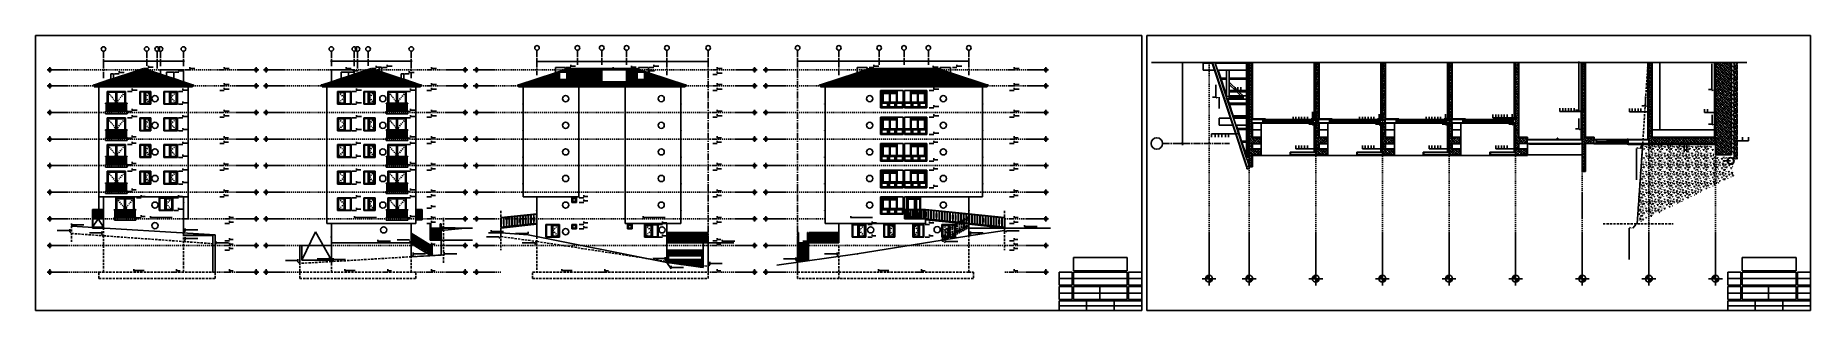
# Model space of a CAD drawing. Header units: metres. Extents: x -220 to 294, y -29 to 18.
# Drawn here: x 51.9 to 245.1, y -12 to 18 of the extents above; entities that cross this region are included whole.
import ezdxf

# ---------------------------------------------------------------- set-up
doc = ezdxf.new("R2010")
doc.units = ezdxf.units.M
doc.header["$MEASUREMENT"] = 0
for name, pattern in [('CENTER2', [1.125, 0.75, -0.125, 0.125, -0.125]), ('DASHED2', [0.375, 0.25, -0.125]), ('DASHED4', [0.1875, 0.125, -0.0625])]:
    doc.linetypes.add(name, pattern=pattern)
for name, color, linetype in [('Cember', 7, 'Continuous'), ('Cizgi', 7, 'Continuous'), ('G_YAZI', 7, 'Continuous'), ('Kesit_Kot', 7, 'Continuous'), ('Olculendirme', 7, 'Continuous'), ('Rota', 7, 'Continuous'), ('Standart', 7, 'Continuous'), ('Tarama', 7, 'Continuous'), ('Tarama_Boslugu', 7, 'Continuous'), ('Yay', 7, 'Continuous'), ('Yerlestirilmis_Nesne', 7, 'Continuous')]:
    doc.layers.add(name, color=color, linetype=linetype)

msp = doc.modelspace()

# ---------------------------------------------------------------- hatches: boundary and pattern name
at = {"layer": 'Kesit_Kot', "linetype": 'Continuous', "lineweight": -3}
for points in [[(61.02, 13.8), (60.94, 13.95), (61.02, 13.95)], [(64.2, 14.4), (64.13, 14.55), (64.2, 14.55)], [(67.53, 14), (67.45, 14.15), (67.53, 14.15)], [(68.72, 14.25), (68.64, 14.4), (68.72, 14.4)], [(72.47, 14.25), (72.4, 14.4), (72.47, 14.4)], [(85.74, 14.25), (85.66, 14.4), (85.74, 14.4)], [(86.51, 14), (86.44, 14.15), (86.51, 14.15)], [(89, 14.4), (88.92, 14.55), (89, 14.55)], [(90.19, 14.5), (90.12, 14.65), (90.19, 14.65)], [(92.59, 13.8), (92.51, 13.95), (92.59, 13.95)], [(95.02, 14.25), (94.94, 14.4), (95.02, 14.4)], [(110.17, 14.5), (110.09, 14.65), (110.17, 14.65)], [(110.32, 14), (110.24, 14.15), (110.32, 14.15)], [(114.78, 14.25), (114.71, 14.4), (114.78, 14.4)], [(116.77, 14.39), (116.69, 14.54), (116.77, 14.54)], [(118.77, 14), (118.69, 14.15), (118.77, 14.15)], [(119.21, 14.5), (119.14, 14.65), (119.21, 14.65)], [(126.13, 14.25), (126.05, 14.4), (126.13, 14.4)], [(126.13, 13.75), (126.05, 13.9), (126.13, 13.9)], [(143.16, 14.5), (143.09, 14.65), (143.16, 14.65)], [(149.62, 14.39), (149.55, 14.54), (149.62, 14.54)], [(152.21, 14.5), (152.14, 14.65), (152.21, 14.65)], [(158.43, 14.25), (158.35, 14.4), (158.43, 14.4)], [(62.44, 11.9), (62.36, 12.05), (62.44, 12.05)], [(67.97, 11.9), (67.9, 12.05), (67.97, 12.05)], [(72.47, 12.5), (72.4, 12.65), (72.47, 12.65)], [(72.47, 12), (72.4, 12.15), (72.47, 12.15)], [(86.86, 11.9), (86.79, 12.05), (86.86, 12.05)], [(92.75, 11.9), (92.68, 12.05), (92.75, 12.05)], [(95.02, 12.5), (94.94, 12.65), (95.02, 12.65)], [(95.02, 12), (94.94, 12.15), (95.02, 12.15)], [(126.13, 12.5), (126.05, 12.65), (126.13, 12.65)], [(126.13, 12), (126.05, 12.15), (126.13, 12.15)], [(149.7, 12), (149.63, 12.15), (149.7, 12.15)], [(158.43, 12.5), (158.35, 12.65), (158.43, 12.65)], [(158.43, 12), (158.35, 12.15), (158.43, 12.15)], [(62.44, 9.7), (62.36, 9.85), (62.44, 9.85)], [(67.97, 10.5), (67.9, 10.65), (67.97, 10.65)], [(72.47, 9.6), (72.4, 9.75), (72.47, 9.75)], [(86.86, 10.5), (86.79, 10.65), (86.86, 10.65)], [(92.75, 9.7), (92.68, 9.85), (92.75, 9.85)], [(95.02, 9.6), (94.94, 9.75), (95.02, 9.75)], [(126.13, 9.6), (126.05, 9.75), (126.13, 9.75)], [(149.7, 10.1), (149.63, 10.25), (149.7, 10.25)], [(158.43, 9.6), (158.35, 9.75), (158.43, 9.75)], [(180.77, 11.27), (180.4, 11.09), (180.4, 11.27)], [(227.52, 10.34), (227.15, 10.16), (227.15, 10.34)], [(62.44, 9), (62.36, 9.15), (62.44, 9.15)], [(67.97, 9), (67.9, 9.15), (67.97, 9.15)], [(67.97, 7.6), (67.9, 7.75), (67.97, 7.75)], [(72.47, 9.1), (72.4, 9.25), (72.47, 9.25)], [(86.86, 9), (86.79, 9.15), (86.86, 9.15)], [(86.86, 7.6), (86.79, 7.75), (86.86, 7.75)], [(92.75, 9), (92.68, 9.15), (92.75, 9.15)], [(95.02, 9.1), (94.94, 9.25), (95.02, 9.25)], [(126.13, 9.1), (126.05, 9.25), (126.13, 9.25)], [(149.7, 9.1), (149.63, 9.25), (149.7, 9.25)], [(158.43, 9.1), (158.35, 9.25), (158.43, 9.25)], [(191.27, 8.32), (190.9, 8.13), (190.9, 8.32)], [(198.52, 8.32), (198.15, 8.13), (198.15, 8.32)], [(205.77, 8.32), (205.4, 8.13), (205.4, 8.32)], [(213.02, 8.32), (212.65, 8.13), (212.65, 8.32)], [(220.27, 7.82), (219.9, 7.63), (219.9, 7.82)], [(234.77, 8.34), (234.4, 8.16), (234.4, 8.34)], [(62.44, 6.8), (62.36, 6.95), (62.44, 6.95)], [(62.44, 6.1), (62.36, 6.25), (62.44, 6.25)], [(67.97, 6.1), (67.9, 6.25), (67.97, 6.25)], [(72.47, 6.7), (72.4, 6.85), (72.47, 6.85)], [(72.47, 6.2), (72.4, 6.35), (72.47, 6.35)], [(86.86, 6.1), (86.79, 6.25), (86.86, 6.25)], [(92.75, 6.8), (92.68, 6.95), (92.75, 6.95)], [(92.75, 6.1), (92.68, 6.25), (92.75, 6.25)], [(95.02, 6.7), (94.94, 6.85), (95.02, 6.85)], [(95.02, 6.2), (94.94, 6.35), (95.02, 6.35)], [(126.13, 6.7), (126.05, 6.85), (126.13, 6.85)], [(126.13, 6.2), (126.05, 6.35), (126.13, 6.35)], [(149.7, 7.2), (149.63, 7.35), (149.7, 7.35)], [(149.7, 6.2), (149.63, 6.35), (149.7, 6.35)], [(158.43, 6.7), (158.35, 6.85), (158.43, 6.85)], [(158.43, 6.2), (158.35, 6.35), (158.43, 6.35)], [(226.57, 5.66), (226.19, 5.85), (226.19, 5.66)], [(62.44, 3.9), (62.36, 4.05), (62.44, 4.05)], [(67.97, 4.7), (67.9, 4.85), (67.97, 4.85)], [(72.47, 3.8), (72.4, 3.95), (72.47, 3.95)], [(86.86, 4.7), (86.79, 4.85), (86.86, 4.85)], [(92.75, 3.9), (92.68, 4.05), (92.75, 4.05)], [(95.02, 3.8), (94.94, 3.95), (95.02, 3.95)], [(126.13, 3.8), (126.05, 3.95), (126.13, 3.95)], [(149.7, 4.3), (149.63, 4.45), (149.7, 4.45)], [(158.43, 3.8), (158.35, 3.95), (158.43, 3.95)], [(62.44, 3.2), (62.36, 3.35), (62.44, 3.35)], [(67.97, 3.2), (67.9, 3.35), (67.97, 3.35)], [(67.97, 1.8), (67.9, 1.95), (67.97, 1.95)], [(72.47, 3.3), (72.4, 3.45), (72.47, 3.45)], [(86.86, 3.2), (86.79, 3.35), (86.86, 3.35)], [(86.86, 1.8), (86.79, 1.95), (86.86, 1.95)], [(92.75, 3.2), (92.68, 3.35), (92.75, 3.35)], [(95.02, 3.3), (94.94, 3.45), (95.02, 3.45)], [(126.13, 3.3), (126.05, 3.45), (126.13, 3.45)], [(149.7, 3.3), (149.63, 3.45), (149.7, 3.45)], [(158.43, 3.3), (158.35, 3.45), (158.43, 3.45)], [(62.44, 1), (62.36, 1.15), (62.44, 1.15)], [(63.42, 0.3), (63.35, 0.45), (63.42, 0.45)], [(67.47, 0.3), (67.4, 0.45), (67.47, 0.45)], [(72.47, 0.9), (72.4, 1.05), (72.47, 1.05)], [(72.47, 0.4), (72.4, 0.55), (72.47, 0.55)], [(86.86, 0.3), (86.79, 0.45), (86.86, 0.45)], [(92.75, 1), (92.68, 1.15), (92.75, 1.15)], [(92.75, 0.3), (92.68, 0.45), (92.75, 0.45)], [(95.02, 0.9), (94.94, 1.05), (95.02, 1.05)], [(95.02, 0.4), (94.94, 0.55), (95.02, 0.55)], [(111.6, 0.3), (111.52, 0.45), (111.6, 0.45)], [(126.13, 0.9), (126.05, 1.05), (126.13, 1.05)], [(126.13, 0.4), (126.05, 0.55), (126.13, 0.55)], [(149.7, 1.4), (149.63, 1.55), (149.7, 1.55)], [(158.43, 0.9), (158.35, 1.05), (158.43, 1.05)], [(158.43, 0.4), (158.35, 0.55), (158.43, 0.55)], [(63.42, -1.9), (63.35, -1.75), (63.42, -1.75)], [(67.47, -1.1), (67.4, -0.95), (67.47, -0.95)], [(73.03, -2), (72.96, -1.85), (73.03, -1.85)], [(86.86, -1.1), (86.79, -0.95), (86.86, -0.95)], [(92.75, -1.9), (92.68, -1.75), (92.75, -1.75)], [(95.02, -0.82), (94.94, -0.67), (95.02, -0.67)], [(95.02, -2), (94.94, -1.85), (95.02, -1.85)], [(111.6, -0.2), (111.52, -0.05), (111.6, -0.05)], [(126.13, -2), (126.05, -1.85), (126.13, -1.85)], [(158.43, -2), (158.35, -1.85), (158.43, -1.85)], [(55.65, -3.43), (55.72, -3.28), (55.65, -3.28)], [(55.82, -2.79), (55.75, -2.64), (55.82, -2.64)], [(59.14, -3.69), (59.21, -3.54), (59.14, -3.54)], [(68.21, -3.36), (68.14, -3.21), (68.21, -3.21)], [(73.03, -2.5), (72.96, -2.35), (73.03, -2.35)], [(95.02, -2.5), (94.94, -2.35), (95.02, -2.35)], [(96.25, -3.13), (96.17, -2.98), (96.25, -2.98)], [(101.5, -3.52), (101.43, -3.37), (101.5, -3.37)], [(105.53, -3.73), (105.61, -3.58), (105.53, -3.58)], [(111.6, -2.6), (111.52, -2.45), (111.6, -2.45)], [(111.6, -3.1), (111.52, -2.95), (111.6, -2.95)], [(120.18, -2.6), (120.11, -2.45), (120.18, -2.45)], [(120.18, -4), (120.11, -3.85), (120.18, -3.85)], [(126.13, -2.5), (126.05, -2.35), (126.13, -2.35)], [(143, -2.6), (142.93, -2.45), (143, -2.45)], [(143, -4), (142.93, -3.85), (143, -3.85)], [(149.24, -2.6), (149.17, -2.45), (149.24, -2.45)], [(149.24, -4), (149.17, -3.85), (149.24, -3.85)], [(153.69, -3.69), (153.61, -3.54), (153.69, -3.54)], [(157.62, -3.45), (157.55, -3.3), (157.62, -3.3)], [(158.43, -2.5), (158.35, -2.35), (158.43, -2.35)], [(159.58, -3), (159.5, -2.85), (159.58, -2.85)], [(225.76, -3.03), (225.39, -2.84), (225.39, -3.03)], [(68.21, -4.31), (68.14, -4.16), (68.21, -4.16)], [(71.56, -4.75), (71.48, -4.6), (71.56, -4.6)], [(73.03, -4.4), (72.96, -4.25), (73.03, -4.25)], [(73.03, -4.9), (72.96, -4.75), (73.03, -4.75)], [(73.03, -5.4), (72.96, -5.25), (73.03, -5.25)], [(89.19, -4.6), (89.11, -4.45), (89.19, -4.45)], [(92.63, -4.44), (92.71, -4.29), (92.63, -4.29)], [(95.02, -4.9), (94.94, -4.75), (95.02, -4.75)], [(102.36, -4.1), (102.43, -3.95), (102.36, -3.95)], [(106.25, -4.78), (106.32, -4.63), (106.25, -4.63)], [(126.13, -4.4), (126.05, -4.25), (126.13, -4.25)], [(126.13, -4.9), (126.05, -4.75), (126.13, -4.75)], [(126.65, -4.6), (126.58, -4.45), (126.65, -4.45)], [(136.81, -4.6), (136.88, -4.45), (136.81, -4.45)], [(150.92, -4.62), (150.85, -4.47), (150.92, -4.47)], [(158.43, -4.4), (158.35, -4.25), (158.43, -4.25)], [(158.43, -4.9), (158.35, -4.75), (158.43, -4.75)], [(158.43, -5.4), (158.35, -5.25), (158.43, -5.25)], [(67.28, -7.8), (67.21, -7.65), (67.28, -7.65)], [(73.03, -7.8), (72.96, -7.65), (73.03, -7.65)], [(80.48, -6.7), (80.55, -6.55), (80.48, -6.55)], [(83.93, -6.5), (84, -6.35), (83.93, -6.35)], [(84.3, -6.59), (84.22, -6.44), (84.3, -6.44)], [(90.27, -7.8), (90.2, -7.65), (90.27, -7.65)], [(93.01, -5.97), (92.93, -5.82), (93.01, -5.82)], [(95.02, -7.8), (94.94, -7.65), (95.02, -7.65)], [(96.41, -5.95), (96.33, -5.8), (96.41, -5.8)], [(113.89, -7.8), (113.81, -7.65), (113.89, -7.65)], [(120.46, -6.49), (120.53, -6.34), (120.46, -6.34)], [(121.09, -7.44), (121.02, -7.29), (121.09, -7.29)], [(125.3, -7), (125.23, -6.85), (125.3, -6.85)], [(126.13, -7.8), (126.05, -7.65), (126.13, -7.65)], [(134.68, -6.51), (134.76, -6.36), (134.68, -6.36)], [(139.16, -5.97), (139.24, -5.82), (139.16, -5.82)], [(148.35, -7.8), (148.27, -7.65), (148.35, -7.65)], [(158.43, -7.8), (158.35, -7.65), (158.43, -7.65)]]:
    msp.add_hatch(color=216, dxfattribs=at).paths.add_polyline_path(points)
at = {"layer": 'Standart', "linetype": 'Continuous', "lineweight": -3}
for points in [[(234.75, 12.09), (234.37, 11.9), (234.37, 12.09)], [(220.27, 9.85), (219.9, 9.66), (219.9, 9.85)], [(64.43, -2), (64.35, -1.85), (64.43, -1.85)], [(86.65, -2), (86.58, -1.85), (86.65, -1.85)], [(118.07, -2), (118, -1.85), (118.07, -1.85)], [(140.65, -2), (140.58, -1.85), (140.65, -1.85)], [(62.61, -7.79), (62.53, -7.64), (62.61, -7.64)], [(85.6, -7.79), (85.52, -7.64), (85.6, -7.64)], [(109.22, -7.79), (109.14, -7.64), (109.22, -7.64)], [(143.67, -7.79), (143.6, -7.64), (143.67, -7.64)]]:
    msp.add_hatch(color=216, dxfattribs=at).paths.add_polyline_path(points)
at = {"layer": 'Tarama', "linetype": 'Continuous', "lineweight": -3}
for points in [[(53.32, 14.25), (53.32, 14.23), (53.33, 14.22), (53.33, 14.2), (53.34, 14.18), (53.35, 14.17), (53.36, 14.16), (53.37, 14.14), (53.38, 14.13), (53.39, 14.12), (53.41, 14.11), (53.42, 14.11), (53.44, 14.1), (53.46, 14.1), (53.47, 14.1), (53.47, 14.25)], [(53.62, 14.25), (53.62, 14.27), (53.62, 14.28), (53.61, 14.3), (53.61, 14.32), (53.6, 14.33), (53.59, 14.34), (53.58, 14.36), (53.57, 14.37), (53.55, 14.38), (53.54, 14.39), (53.52, 14.39), (53.51, 14.4), (53.49, 14.4), (53.47, 14.4), (53.47, 14.25)], [(75.78, 14.25), (75.78, 14.23), (75.78, 14.22), (75.78, 14.2), (75.79, 14.18), (75.8, 14.17), (75.81, 14.16), (75.82, 14.14), (75.83, 14.13), (75.85, 14.12), (75.86, 14.11), (75.88, 14.11), (75.89, 14.1), (75.91, 14.1), (75.93, 14.1), (75.93, 14.25)], [(76.08, 14.25), (76.08, 14.27), (76.07, 14.28), (76.07, 14.3), (76.06, 14.32), (76.05, 14.33), (76.04, 14.34), (76.03, 14.36), (76.02, 14.37), (76.01, 14.38), (75.99, 14.39), (75.98, 14.39), (75.96, 14.4), (75.94, 14.4), (75.93, 14.4), (75.93, 14.25)], [(76.87, 14.25), (76.87, 14.23), (76.87, 14.22), (76.88, 14.2), (76.88, 14.18), (76.89, 14.17), (76.9, 14.16), (76.91, 14.14), (76.92, 14.13), (76.94, 14.12), (76.95, 14.11), (76.97, 14.11), (76.98, 14.1), (77, 14.1), (77.02, 14.1), (77.02, 14.25)], [(77.17, 14.25), (77.17, 14.27), (77.16, 14.28), (77.16, 14.3), (77.15, 14.32), (77.14, 14.33), (77.13, 14.34), (77.12, 14.36), (77.11, 14.37), (77.1, 14.38), (77.08, 14.39), (77.07, 14.39), (77.05, 14.4), (77.03, 14.4), (77.02, 14.4), (77.02, 14.25)], [(98.52, 14.25), (98.52, 14.23), (98.52, 14.22), (98.53, 14.2), (98.54, 14.18), (98.54, 14.17), (98.55, 14.16), (98.56, 14.14), (98.58, 14.13), (98.59, 14.12), (98.61, 14.11), (98.62, 14.11), (98.64, 14.1), (98.65, 14.1), (98.67, 14.1), (98.67, 14.25)], [(98.82, 14.25), (98.82, 14.27), (98.82, 14.28), (98.81, 14.3), (98.81, 14.32), (98.8, 14.33), (98.79, 14.34), (98.78, 14.36), (98.76, 14.37), (98.75, 14.38), (98.74, 14.39), (98.72, 14.39), (98.7, 14.4), (98.69, 14.4), (98.67, 14.4), (98.67, 14.25)], [(99.77, 14.25), (99.77, 14.23), (99.77, 14.22), (99.78, 14.2), (99.78, 14.18), (99.79, 14.17), (99.8, 14.16), (99.81, 14.14), (99.82, 14.13), (99.84, 14.12), (99.85, 14.11), (99.87, 14.11), (99.88, 14.1), (99.9, 14.1), (99.92, 14.1), (99.92, 14.25)], [(100.07, 14.25), (100.07, 14.27), (100.06, 14.28), (100.06, 14.3), (100.05, 14.32), (100.04, 14.33), (100.03, 14.34), (100.02, 14.36), (100.01, 14.37), (100, 14.38), (99.98, 14.39), (99.97, 14.39), (99.95, 14.4), (99.93, 14.4), (99.92, 14.4), (99.92, 14.25)], [(130.03, 14.25), (130.03, 14.23), (130.03, 14.22), (130.04, 14.2), (130.04, 14.18), (130.05, 14.17), (130.06, 14.16), (130.07, 14.14), (130.08, 14.13), (130.1, 14.12), (130.11, 14.11), (130.13, 14.11), (130.14, 14.1), (130.16, 14.1), (130.18, 14.1), (130.18, 14.25)], [(130.33, 14.25), (130.33, 14.27), (130.32, 14.28), (130.32, 14.3), (130.31, 14.32), (130.3, 14.33), (130.3, 14.34), (130.28, 14.36), (130.27, 14.37), (130.26, 14.38), (130.24, 14.39), (130.23, 14.39), (130.21, 14.4), (130.19, 14.4), (130.18, 14.4), (130.18, 14.25)], [(131.27, 14.25), (131.27, 14.23), (131.27, 14.22), (131.28, 14.2), (131.28, 14.18), (131.29, 14.17), (131.3, 14.16), (131.31, 14.14), (131.32, 14.13), (131.34, 14.12), (131.35, 14.11), (131.37, 14.11), (131.38, 14.1), (131.4, 14.1), (131.42, 14.1), (131.42, 14.25)], [(131.57, 14.25), (131.57, 14.27), (131.56, 14.28), (131.56, 14.3), (131.55, 14.32), (131.54, 14.33), (131.53, 14.34), (131.52, 14.36), (131.51, 14.37), (131.5, 14.38), (131.48, 14.39), (131.47, 14.39), (131.45, 14.4), (131.43, 14.4), (131.42, 14.4), (131.42, 14.25)], [(161.73, 14.25), (161.73, 14.23), (161.73, 14.22), (161.74, 14.2), (161.74, 14.18), (161.75, 14.17), (161.76, 14.16), (161.77, 14.14), (161.78, 14.13), (161.8, 14.12), (161.81, 14.11), (161.83, 14.11), (161.84, 14.1), (161.86, 14.1), (161.88, 14.1), (161.88, 14.25)], [(162.03, 14.25), (162.03, 14.27), (162.02, 14.28), (162.02, 14.3), (162.01, 14.32), (162, 14.33), (162, 14.34), (161.98, 14.36), (161.97, 14.37), (161.96, 14.38), (161.94, 14.39), (161.93, 14.39), (161.91, 14.4), (161.89, 14.4), (161.88, 14.4), (161.88, 14.25)], [(53.32, 12.5), (53.32, 12.48), (53.33, 12.47), (53.33, 12.45), (53.34, 12.43), (53.35, 12.42), (53.36, 12.41), (53.37, 12.39), (53.38, 12.38), (53.39, 12.37), (53.41, 12.36), (53.42, 12.36), (53.44, 12.35), (53.46, 12.35), (53.47, 12.35), (53.47, 12.5)], [(53.62, 12.5), (53.62, 12.52), (53.62, 12.53), (53.61, 12.55), (53.61, 12.57), (53.6, 12.58), (53.59, 12.59), (53.58, 12.61), (53.57, 12.62), (53.55, 12.63), (53.54, 12.64), (53.52, 12.64), (53.51, 12.65), (53.49, 12.65), (53.47, 12.65), (53.47, 12.5)], [(75.78, 12.5), (75.78, 12.48), (75.78, 12.47), (75.78, 12.45), (75.79, 12.43), (75.8, 12.42), (75.81, 12.41), (75.82, 12.39), (75.83, 12.38), (75.85, 12.37), (75.86, 12.36), (75.88, 12.36), (75.89, 12.35), (75.91, 12.35), (75.93, 12.35), (75.93, 12.5)], [(76.08, 12.5), (76.08, 12.52), (76.07, 12.53), (76.07, 12.55), (76.06, 12.57), (76.05, 12.58), (76.04, 12.59), (76.03, 12.61), (76.02, 12.62), (76.01, 12.63), (75.99, 12.64), (75.98, 12.64), (75.96, 12.65), (75.94, 12.65), (75.93, 12.65), (75.93, 12.5)], [(76.87, 12.5), (76.87, 12.48), (76.87, 12.47), (76.88, 12.45), (76.88, 12.43), (76.89, 12.42), (76.9, 12.41), (76.91, 12.39), (76.92, 12.38), (76.94, 12.37), (76.95, 12.36), (76.97, 12.36), (76.98, 12.35), (77, 12.35), (77.02, 12.35), (77.02, 12.5)], [(77.17, 12.5), (77.17, 12.52), (77.16, 12.53), (77.16, 12.55), (77.15, 12.57), (77.14, 12.58), (77.13, 12.59), (77.12, 12.61), (77.11, 12.62), (77.1, 12.63), (77.08, 12.64), (77.07, 12.64), (77.05, 12.65), (77.03, 12.65), (77.02, 12.65), (77.02, 12.5)], [(98.52, 12.5), (98.52, 12.48), (98.52, 12.47), (98.53, 12.45), (98.54, 12.43), (98.54, 12.42), (98.55, 12.41), (98.56, 12.39), (98.58, 12.38), (98.59, 12.37), (98.61, 12.36), (98.62, 12.36), (98.64, 12.35), (98.65, 12.35), (98.67, 12.35), (98.67, 12.5)], [(98.82, 12.5), (98.82, 12.52), (98.82, 12.53), (98.81, 12.55), (98.81, 12.57), (98.8, 12.58), (98.79, 12.59), (98.78, 12.61), (98.76, 12.62), (98.75, 12.63), (98.74, 12.64), (98.72, 12.64), (98.7, 12.65), (98.69, 12.65), (98.67, 12.65), (98.67, 12.5)], [(99.77, 12.5), (99.77, 12.48), (99.77, 12.47), (99.78, 12.45), (99.78, 12.43), (99.79, 12.42), (99.8, 12.41), (99.81, 12.39), (99.82, 12.38), (99.84, 12.37), (99.85, 12.36), (99.87, 12.36), (99.88, 12.35), (99.9, 12.35), (99.92, 12.35), (99.92, 12.5)], [(100.07, 12.5), (100.07, 12.52), (100.06, 12.53), (100.06, 12.55), (100.05, 12.57), (100.04, 12.58), (100.03, 12.59), (100.02, 12.61), (100.01, 12.62), (100, 12.63), (99.98, 12.64), (99.97, 12.64), (99.95, 12.65), (99.93, 12.65), (99.92, 12.65), (99.92, 12.5)], [(130.03, 12.5), (130.03, 12.48), (130.03, 12.47), (130.04, 12.45), (130.04, 12.43), (130.05, 12.42), (130.06, 12.41), (130.07, 12.39), (130.08, 12.38), (130.1, 12.37), (130.11, 12.36), (130.13, 12.36), (130.14, 12.35), (130.16, 12.35), (130.18, 12.35), (130.18, 12.5)], [(130.33, 12.5), (130.33, 12.52), (130.32, 12.53), (130.32, 12.55), (130.31, 12.57), (130.3, 12.58), (130.3, 12.59), (130.28, 12.61), (130.27, 12.62), (130.26, 12.63), (130.24, 12.64), (130.23, 12.64), (130.21, 12.65), (130.19, 12.65), (130.18, 12.65), (130.18, 12.5)], [(131.27, 12.5), (131.27, 12.48), (131.27, 12.47), (131.28, 12.45), (131.28, 12.43), (131.29, 12.42), (131.3, 12.41), (131.31, 12.39), (131.32, 12.38), (131.34, 12.37), (131.35, 12.36), (131.37, 12.36), (131.38, 12.35), (131.4, 12.35), (131.42, 12.35), (131.42, 12.5)], [(131.57, 12.5), (131.57, 12.52), (131.56, 12.53), (131.56, 12.55), (131.55, 12.57), (131.54, 12.58), (131.53, 12.59), (131.52, 12.61), (131.51, 12.62), (131.5, 12.63), (131.48, 12.64), (131.47, 12.64), (131.45, 12.65), (131.43, 12.65), (131.42, 12.65), (131.42, 12.5)], [(161.73, 12.5), (161.73, 12.48), (161.73, 12.47), (161.74, 12.45), (161.74, 12.43), (161.75, 12.42), (161.76, 12.41), (161.77, 12.39), (161.78, 12.38), (161.8, 12.37), (161.81, 12.36), (161.83, 12.36), (161.84, 12.35), (161.86, 12.35), (161.88, 12.35), (161.88, 12.5)], [(162.03, 12.5), (162.03, 12.52), (162.02, 12.53), (162.02, 12.55), (162.01, 12.57), (162, 12.58), (162, 12.59), (161.98, 12.61), (161.97, 12.62), (161.96, 12.63), (161.94, 12.64), (161.93, 12.64), (161.91, 12.65), (161.89, 12.65), (161.88, 12.65), (161.88, 12.5)], [(53.62, 9.6), (53.62, 9.62), (53.62, 9.63), (53.61, 9.65), (53.61, 9.67), (53.6, 9.68), (53.59, 9.69), (53.58, 9.71), (53.57, 9.72), (53.55, 9.73), (53.54, 9.74), (53.52, 9.74), (53.51, 9.75), (53.49, 9.75), (53.47, 9.75), (53.47, 9.6)], [(76.08, 9.6), (76.08, 9.62), (76.07, 9.63), (76.07, 9.65), (76.06, 9.67), (76.05, 9.68), (76.04, 9.69), (76.03, 9.71), (76.02, 9.72), (76.01, 9.73), (75.99, 9.74), (75.98, 9.74), (75.96, 9.75), (75.94, 9.75), (75.93, 9.75), (75.93, 9.6)], [(77.17, 9.6), (77.17, 9.62), (77.16, 9.63), (77.16, 9.65), (77.15, 9.67), (77.14, 9.68), (77.13, 9.69), (77.12, 9.71), (77.11, 9.72), (77.1, 9.73), (77.08, 9.74), (77.07, 9.74), (77.05, 9.75), (77.03, 9.75), (77.02, 9.75), (77.02, 9.6)], [(98.82, 9.6), (98.82, 9.62), (98.82, 9.63), (98.81, 9.65), (98.81, 9.67), (98.8, 9.68), (98.79, 9.69), (98.78, 9.71), (98.76, 9.72), (98.75, 9.73), (98.74, 9.74), (98.72, 9.74), (98.7, 9.75), (98.69, 9.75), (98.67, 9.75), (98.67, 9.6)], [(100.07, 9.6), (100.07, 9.62), (100.06, 9.63), (100.06, 9.65), (100.05, 9.67), (100.04, 9.68), (100.03, 9.69), (100.02, 9.71), (100.01, 9.72), (100, 9.73), (99.98, 9.74), (99.97, 9.74), (99.95, 9.75), (99.93, 9.75), (99.92, 9.75), (99.92, 9.6)], [(130.33, 9.6), (130.33, 9.62), (130.32, 9.63), (130.32, 9.65), (130.31, 9.67), (130.3, 9.68), (130.3, 9.69), (130.28, 9.71), (130.27, 9.72), (130.26, 9.73), (130.24, 9.74), (130.23, 9.74), (130.21, 9.75), (130.19, 9.75), (130.18, 9.75), (130.18, 9.6)], [(131.57, 9.6), (131.57, 9.62), (131.56, 9.63), (131.56, 9.65), (131.55, 9.67), (131.54, 9.68), (131.53, 9.69), (131.52, 9.71), (131.51, 9.72), (131.5, 9.73), (131.48, 9.74), (131.47, 9.74), (131.45, 9.75), (131.43, 9.75), (131.42, 9.75), (131.42, 9.6)], [(162.03, 9.6), (162.03, 9.62), (162.02, 9.63), (162.02, 9.65), (162.01, 9.67), (162, 9.68), (162, 9.69), (161.98, 9.71), (161.97, 9.72), (161.96, 9.73), (161.94, 9.74), (161.93, 9.74), (161.91, 9.75), (161.89, 9.75), (161.88, 9.75), (161.88, 9.6)], [(53.32, 9.6), (53.32, 9.58), (53.33, 9.57), (53.33, 9.55), (53.34, 9.53), (53.35, 9.52), (53.36, 9.51), (53.37, 9.49), (53.38, 9.48), (53.39, 9.47), (53.41, 9.46), (53.42, 9.46), (53.44, 9.45), (53.46, 9.45), (53.47, 9.45), (53.47, 9.6)], [(75.78, 9.6), (75.78, 9.58), (75.78, 9.57), (75.78, 9.55), (75.79, 9.53), (75.8, 9.52), (75.81, 9.51), (75.82, 9.49), (75.83, 9.48), (75.85, 9.47), (75.86, 9.46), (75.88, 9.46), (75.89, 9.45), (75.91, 9.45), (75.93, 9.45), (75.93, 9.6)], [(76.87, 9.6), (76.87, 9.58), (76.87, 9.57), (76.88, 9.55), (76.88, 9.53), (76.89, 9.52), (76.9, 9.51), (76.91, 9.49), (76.92, 9.48), (76.94, 9.47), (76.95, 9.46), (76.97, 9.46), (76.98, 9.45), (77, 9.45), (77.02, 9.45), (77.02, 9.6)], [(98.52, 9.6), (98.52, 9.58), (98.52, 9.57), (98.53, 9.55), (98.54, 9.53), (98.54, 9.52), (98.55, 9.51), (98.56, 9.49), (98.58, 9.48), (98.59, 9.47), (98.61, 9.46), (98.62, 9.46), (98.64, 9.45), (98.65, 9.45), (98.67, 9.45), (98.67, 9.6)], [(99.77, 9.6), (99.77, 9.58), (99.77, 9.57), (99.78, 9.55), (99.78, 9.53), (99.79, 9.52), (99.8, 9.51), (99.81, 9.49), (99.82, 9.48), (99.84, 9.47), (99.85, 9.46), (99.87, 9.46), (99.88, 9.45), (99.9, 9.45), (99.92, 9.45), (99.92, 9.6)], [(130.03, 9.6), (130.03, 9.58), (130.03, 9.57), (130.04, 9.55), (130.04, 9.53), (130.05, 9.52), (130.06, 9.51), (130.07, 9.49), (130.08, 9.48), (130.1, 9.47), (130.11, 9.46), (130.13, 9.46), (130.14, 9.45), (130.16, 9.45), (130.18, 9.45), (130.18, 9.6)], [(131.27, 9.6), (131.27, 9.58), (131.27, 9.57), (131.28, 9.55), (131.28, 9.53), (131.29, 9.52), (131.3, 9.51), (131.31, 9.49), (131.32, 9.48), (131.34, 9.47), (131.35, 9.46), (131.37, 9.46), (131.38, 9.45), (131.4, 9.45), (131.42, 9.45), (131.42, 9.6)], [(161.73, 9.6), (161.73, 9.58), (161.73, 9.57), (161.74, 9.55), (161.74, 9.53), (161.75, 9.52), (161.76, 9.51), (161.77, 9.49), (161.78, 9.48), (161.8, 9.47), (161.81, 9.46), (161.83, 9.46), (161.84, 9.45), (161.86, 9.45), (161.88, 9.45), (161.88, 9.6)], [(53.32, 6.7), (53.32, 6.68), (53.33, 6.67), (53.33, 6.65), (53.34, 6.63), (53.35, 6.62), (53.36, 6.61), (53.37, 6.59), (53.38, 6.58), (53.39, 6.57), (53.41, 6.56), (53.42, 6.56), (53.44, 6.55), (53.46, 6.55), (53.47, 6.55), (53.47, 6.7)], [(53.62, 6.7), (53.62, 6.72), (53.62, 6.73), (53.61, 6.75), (53.61, 6.77), (53.6, 6.78), (53.59, 6.79), (53.58, 6.81), (53.57, 6.82), (53.55, 6.83), (53.54, 6.84), (53.52, 6.84), (53.51, 6.85), (53.49, 6.85), (53.47, 6.85), (53.47, 6.7)], [(75.78, 6.7), (75.78, 6.68), (75.78, 6.67), (75.78, 6.65), (75.79, 6.63), (75.8, 6.62), (75.81, 6.61), (75.82, 6.59), (75.83, 6.58), (75.85, 6.57), (75.86, 6.56), (75.88, 6.56), (75.89, 6.55), (75.91, 6.55), (75.93, 6.55), (75.93, 6.7)], [(76.08, 6.7), (76.08, 6.72), (76.07, 6.73), (76.07, 6.75), (76.06, 6.77), (76.05, 6.78), (76.04, 6.79), (76.03, 6.81), (76.02, 6.82), (76.01, 6.83), (75.99, 6.84), (75.98, 6.84), (75.96, 6.85), (75.94, 6.85), (75.93, 6.85), (75.93, 6.7)], [(76.87, 6.7), (76.87, 6.68), (76.87, 6.67), (76.88, 6.65), (76.88, 6.63), (76.89, 6.62), (76.9, 6.61), (76.91, 6.59), (76.92, 6.58), (76.94, 6.57), (76.95, 6.56), (76.97, 6.56), (76.98, 6.55), (77, 6.55), (77.02, 6.55), (77.02, 6.7)], [(77.17, 6.7), (77.17, 6.72), (77.16, 6.73), (77.16, 6.75), (77.15, 6.77), (77.14, 6.78), (77.13, 6.79), (77.12, 6.81), (77.11, 6.82), (77.1, 6.83), (77.08, 6.84), (77.07, 6.84), (77.05, 6.85), (77.03, 6.85), (77.02, 6.85), (77.02, 6.7)], [(98.52, 6.7), (98.52, 6.68), (98.52, 6.67), (98.53, 6.65), (98.54, 6.63), (98.54, 6.62), (98.55, 6.61), (98.56, 6.59), (98.58, 6.58), (98.59, 6.57), (98.61, 6.56), (98.62, 6.56), (98.64, 6.55), (98.65, 6.55), (98.67, 6.55), (98.67, 6.7)], [(98.82, 6.7), (98.82, 6.72), (98.82, 6.73), (98.81, 6.75), (98.81, 6.77), (98.8, 6.78), (98.79, 6.79), (98.78, 6.81), (98.76, 6.82), (98.75, 6.83), (98.74, 6.84), (98.72, 6.84), (98.7, 6.85), (98.69, 6.85), (98.67, 6.85), (98.67, 6.7)], [(99.77, 6.7), (99.77, 6.68), (99.77, 6.67), (99.78, 6.65), (99.78, 6.63), (99.79, 6.62), (99.8, 6.61), (99.81, 6.59), (99.82, 6.58), (99.84, 6.57), (99.85, 6.56), (99.87, 6.56), (99.88, 6.55), (99.9, 6.55), (99.92, 6.55), (99.92, 6.7)], [(100.07, 6.7), (100.07, 6.72), (100.06, 6.73), (100.06, 6.75), (100.05, 6.77), (100.04, 6.78), (100.03, 6.79), (100.02, 6.81), (100.01, 6.82), (100, 6.83), (99.98, 6.84), (99.97, 6.84), (99.95, 6.85), (99.93, 6.85), (99.92, 6.85), (99.92, 6.7)], [(130.03, 6.7), (130.03, 6.68), (130.03, 6.67), (130.04, 6.65), (130.04, 6.63), (130.05, 6.62), (130.06, 6.61), (130.07, 6.59), (130.08, 6.58), (130.1, 6.57), (130.11, 6.56), (130.13, 6.56), (130.14, 6.55), (130.16, 6.55), (130.18, 6.55), (130.18, 6.7)], [(130.33, 6.7), (130.33, 6.72), (130.32, 6.73), (130.32, 6.75), (130.31, 6.77), (130.3, 6.78), (130.3, 6.79), (130.28, 6.81), (130.27, 6.82), (130.26, 6.83), (130.24, 6.84), (130.23, 6.84), (130.21, 6.85), (130.19, 6.85), (130.18, 6.85), (130.18, 6.7)], [(131.27, 6.7), (131.27, 6.68), (131.27, 6.67), (131.28, 6.65), (131.28, 6.63), (131.29, 6.62), (131.3, 6.61), (131.31, 6.59), (131.32, 6.58), (131.34, 6.57), (131.35, 6.56), (131.37, 6.56), (131.38, 6.55), (131.4, 6.55), (131.42, 6.55), (131.42, 6.7)], [(131.57, 6.7), (131.57, 6.72), (131.56, 6.73), (131.56, 6.75), (131.55, 6.77), (131.54, 6.78), (131.53, 6.79), (131.52, 6.81), (131.51, 6.82), (131.5, 6.83), (131.48, 6.84), (131.47, 6.84), (131.45, 6.85), (131.43, 6.85), (131.42, 6.85), (131.42, 6.7)], [(161.73, 6.7), (161.73, 6.68), (161.73, 6.67), (161.74, 6.65), (161.74, 6.63), (161.75, 6.62), (161.76, 6.61), (161.77, 6.59), (161.78, 6.58), (161.8, 6.57), (161.81, 6.56), (161.83, 6.56), (161.84, 6.55), (161.86, 6.55), (161.88, 6.55), (161.88, 6.7)], [(162.03, 6.7), (162.03, 6.72), (162.02, 6.73), (162.02, 6.75), (162.01, 6.77), (162, 6.78), (162, 6.79), (161.98, 6.81), (161.97, 6.82), (161.96, 6.83), (161.94, 6.84), (161.93, 6.84), (161.91, 6.85), (161.89, 6.85), (161.88, 6.85), (161.88, 6.7)], [(53.62, 3.8), (53.62, 3.82), (53.62, 3.83), (53.61, 3.85), (53.61, 3.87), (53.6, 3.88), (53.59, 3.89), (53.58, 3.91), (53.57, 3.92), (53.55, 3.93), (53.54, 3.94), (53.52, 3.94), (53.51, 3.95), (53.49, 3.95), (53.47, 3.95), (53.47, 3.8)], [(76.08, 3.8), (76.08, 3.82), (76.07, 3.83), (76.07, 3.85), (76.06, 3.87), (76.05, 3.88), (76.04, 3.89), (76.03, 3.91), (76.02, 3.92), (76.01, 3.93), (75.99, 3.94), (75.98, 3.94), (75.96, 3.95), (75.94, 3.95), (75.93, 3.95), (75.93, 3.8)], [(77.17, 3.8), (77.17, 3.82), (77.16, 3.83), (77.16, 3.85), (77.15, 3.87), (77.14, 3.88), (77.13, 3.89), (77.12, 3.91), (77.11, 3.92), (77.1, 3.93), (77.08, 3.94), (77.07, 3.94), (77.05, 3.95), (77.03, 3.95), (77.02, 3.95), (77.02, 3.8)], [(98.82, 3.8), (98.82, 3.82), (98.82, 3.83), (98.81, 3.85), (98.81, 3.87), (98.8, 3.88), (98.79, 3.89), (98.78, 3.91), (98.76, 3.92), (98.75, 3.93), (98.74, 3.94), (98.72, 3.94), (98.7, 3.95), (98.69, 3.95), (98.67, 3.95), (98.67, 3.8)], [(100.07, 3.8), (100.07, 3.82), (100.06, 3.83), (100.06, 3.85), (100.05, 3.87), (100.04, 3.88), (100.03, 3.89), (100.02, 3.91), (100.01, 3.92), (100, 3.93), (99.98, 3.94), (99.97, 3.94), (99.95, 3.95), (99.93, 3.95), (99.92, 3.95), (99.92, 3.8)], [(130.33, 3.8), (130.33, 3.82), (130.32, 3.83), (130.32, 3.85), (130.31, 3.87), (130.3, 3.88), (130.3, 3.89), (130.28, 3.91), (130.27, 3.92), (130.26, 3.93), (130.24, 3.94), (130.23, 3.94), (130.21, 3.95), (130.19, 3.95), (130.18, 3.95), (130.18, 3.8)], [(131.57, 3.8), (131.57, 3.82), (131.56, 3.83), (131.56, 3.85), (131.55, 3.87), (131.54, 3.88), (131.53, 3.89), (131.52, 3.91), (131.51, 3.92), (131.5, 3.93), (131.48, 3.94), (131.47, 3.94), (131.45, 3.95), (131.43, 3.95), (131.42, 3.95), (131.42, 3.8)], [(162.03, 3.8), (162.03, 3.82), (162.02, 3.83), (162.02, 3.85), (162.01, 3.87), (162, 3.88), (162, 3.89), (161.98, 3.91), (161.97, 3.92), (161.96, 3.93), (161.94, 3.94), (161.93, 3.94), (161.91, 3.95), (161.89, 3.95), (161.88, 3.95), (161.88, 3.8)], [(53.32, 3.8), (53.32, 3.78), (53.33, 3.77), (53.33, 3.75), (53.34, 3.73), (53.35, 3.72), (53.36, 3.71), (53.37, 3.69), (53.38, 3.68), (53.39, 3.67), (53.41, 3.66), (53.42, 3.66), (53.44, 3.65), (53.46, 3.65), (53.47, 3.65), (53.47, 3.8)], [(75.78, 3.8), (75.78, 3.78), (75.78, 3.77), (75.78, 3.75), (75.79, 3.73), (75.8, 3.72), (75.81, 3.71), (75.82, 3.69), (75.83, 3.68), (75.85, 3.67), (75.86, 3.66), (75.88, 3.66), (75.89, 3.65), (75.91, 3.65), (75.93, 3.65), (75.93, 3.8)], [(76.87, 3.8), (76.87, 3.78), (76.87, 3.77), (76.88, 3.75), (76.88, 3.73), (76.89, 3.72), (76.9, 3.71), (76.91, 3.69), (76.92, 3.68), (76.94, 3.67), (76.95, 3.66), (76.97, 3.66), (76.98, 3.65), (77, 3.65), (77.02, 3.65), (77.02, 3.8)], [(98.52, 3.8), (98.52, 3.78), (98.52, 3.77), (98.53, 3.75), (98.54, 3.73), (98.54, 3.72), (98.55, 3.71), (98.56, 3.69), (98.58, 3.68), (98.59, 3.67), (98.61, 3.66), (98.62, 3.66), (98.64, 3.65), (98.65, 3.65), (98.67, 3.65), (98.67, 3.8)], [(99.77, 3.8), (99.77, 3.78), (99.77, 3.77), (99.78, 3.75), (99.78, 3.73), (99.79, 3.72), (99.8, 3.71), (99.81, 3.69), (99.82, 3.68), (99.84, 3.67), (99.85, 3.66), (99.87, 3.66), (99.88, 3.65), (99.9, 3.65), (99.92, 3.65), (99.92, 3.8)], [(130.03, 3.8), (130.03, 3.78), (130.03, 3.77), (130.04, 3.75), (130.04, 3.73), (130.05, 3.72), (130.06, 3.71), (130.07, 3.69), (130.08, 3.68), (130.1, 3.67), (130.11, 3.66), (130.13, 3.66), (130.14, 3.65), (130.16, 3.65), (130.18, 3.65), (130.18, 3.8)], [(131.27, 3.8), (131.27, 3.78), (131.27, 3.77), (131.28, 3.75), (131.28, 3.73), (131.29, 3.72), (131.3, 3.71), (131.31, 3.69), (131.32, 3.68), (131.34, 3.67), (131.35, 3.66), (131.37, 3.66), (131.38, 3.65), (131.4, 3.65), (131.42, 3.65), (131.42, 3.8)], [(161.73, 3.8), (161.73, 3.78), (161.73, 3.77), (161.74, 3.75), (161.74, 3.73), (161.75, 3.72), (161.76, 3.71), (161.77, 3.69), (161.78, 3.68), (161.8, 3.67), (161.81, 3.66), (161.83, 3.66), (161.84, 3.65), (161.86, 3.65), (161.88, 3.65), (161.88, 3.8)], [(53.32, 0.9), (53.32, 0.88), (53.33, 0.87), (53.33, 0.85), (53.34, 0.83), (53.35, 0.82), (53.36, 0.81), (53.37, 0.79), (53.38, 0.78), (53.39, 0.77), (53.41, 0.76), (53.42, 0.76), (53.44, 0.75), (53.46, 0.75), (53.47, 0.75), (53.47, 0.9)], [(53.62, 0.9), (53.62, 0.92), (53.62, 0.93), (53.61, 0.95), (53.61, 0.97), (53.6, 0.98), (53.59, 0.99), (53.58, 1.01), (53.57, 1.02), (53.55, 1.03), (53.54, 1.04), (53.52, 1.04), (53.51, 1.05), (53.49, 1.05), (53.47, 1.05), (53.47, 0.9)], [(75.78, 0.9), (75.78, 0.88), (75.78, 0.87), (75.78, 0.85), (75.79, 0.83), (75.8, 0.82), (75.81, 0.81), (75.82, 0.79), (75.83, 0.78), (75.85, 0.77), (75.86, 0.76), (75.88, 0.76), (75.89, 0.75), (75.91, 0.75), (75.93, 0.75), (75.93, 0.9)], [(76.08, 0.9), (76.08, 0.92), (76.07, 0.93), (76.07, 0.95), (76.06, 0.97), (76.05, 0.98), (76.04, 0.99), (76.03, 1.01), (76.02, 1.02), (76.01, 1.03), (75.99, 1.04), (75.98, 1.04), (75.96, 1.05), (75.94, 1.05), (75.93, 1.05), (75.93, 0.9)], [(76.87, 0.9), (76.87, 0.88), (76.87, 0.87), (76.88, 0.85), (76.88, 0.83), (76.89, 0.82), (76.9, 0.81), (76.91, 0.79), (76.92, 0.78), (76.94, 0.77), (76.95, 0.76), (76.97, 0.76), (76.98, 0.75), (77, 0.75), (77.02, 0.75), (77.02, 0.9)], [(77.17, 0.9), (77.17, 0.92), (77.16, 0.93), (77.16, 0.95), (77.15, 0.97), (77.14, 0.98), (77.13, 0.99), (77.12, 1.01), (77.11, 1.02), (77.1, 1.03), (77.08, 1.04), (77.07, 1.04), (77.05, 1.05), (77.03, 1.05), (77.02, 1.05), (77.02, 0.9)], [(98.52, 0.9), (98.52, 0.88), (98.52, 0.87), (98.53, 0.85), (98.54, 0.83), (98.54, 0.82), (98.55, 0.81), (98.56, 0.79), (98.58, 0.78), (98.59, 0.77), (98.61, 0.76), (98.62, 0.76), (98.64, 0.75), (98.65, 0.75), (98.67, 0.75), (98.67, 0.9)], [(98.82, 0.9), (98.82, 0.92), (98.82, 0.93), (98.81, 0.95), (98.81, 0.97), (98.8, 0.98), (98.79, 0.99), (98.78, 1.01), (98.76, 1.02), (98.75, 1.03), (98.74, 1.04), (98.72, 1.04), (98.7, 1.05), (98.69, 1.05), (98.67, 1.05), (98.67, 0.9)], [(99.77, 0.9), (99.77, 0.88), (99.77, 0.87), (99.78, 0.85), (99.78, 0.83), (99.79, 0.82), (99.8, 0.81), (99.81, 0.79), (99.82, 0.78), (99.84, 0.77), (99.85, 0.76), (99.87, 0.76), (99.88, 0.75), (99.9, 0.75), (99.92, 0.75), (99.92, 0.9)], [(100.07, 0.9), (100.07, 0.92), (100.06, 0.93), (100.06, 0.95), (100.05, 0.97), (100.04, 0.98), (100.03, 0.99), (100.02, 1.01), (100.01, 1.02), (100, 1.03), (99.98, 1.04), (99.97, 1.04), (99.95, 1.05), (99.93, 1.05), (99.92, 1.05), (99.92, 0.9)], [(130.03, 0.9), (130.03, 0.88), (130.03, 0.87), (130.04, 0.85), (130.04, 0.83), (130.05, 0.82), (130.06, 0.81), (130.07, 0.79), (130.08, 0.78), (130.1, 0.77), (130.11, 0.76), (130.13, 0.76), (130.14, 0.75), (130.16, 0.75), (130.18, 0.75), (130.18, 0.9)], [(130.33, 0.9), (130.33, 0.92), (130.32, 0.93), (130.32, 0.95), (130.31, 0.97), (130.3, 0.98), (130.3, 0.99), (130.28, 1.01), (130.27, 1.02), (130.26, 1.03), (130.24, 1.04), (130.23, 1.04), (130.21, 1.05), (130.19, 1.05), (130.18, 1.05), (130.18, 0.9)], [(131.27, 0.9), (131.27, 0.88), (131.27, 0.87), (131.28, 0.85), (131.28, 0.83), (131.29, 0.82), (131.3, 0.81), (131.31, 0.79), (131.32, 0.78), (131.34, 0.77), (131.35, 0.76), (131.37, 0.76), (131.38, 0.75), (131.4, 0.75), (131.42, 0.75), (131.42, 0.9)], [(131.57, 0.9), (131.57, 0.92), (131.56, 0.93), (131.56, 0.95), (131.55, 0.97), (131.54, 0.98), (131.53, 0.99), (131.52, 1.01), (131.51, 1.02), (131.5, 1.03), (131.48, 1.04), (131.47, 1.04), (131.45, 1.05), (131.43, 1.05), (131.42, 1.05), (131.42, 0.9)], [(161.73, 0.9), (161.73, 0.88), (161.73, 0.87), (161.74, 0.85), (161.74, 0.83), (161.75, 0.82), (161.76, 0.81), (161.77, 0.79), (161.78, 0.78), (161.8, 0.77), (161.81, 0.76), (161.83, 0.76), (161.84, 0.75), (161.86, 0.75), (161.88, 0.75), (161.88, 0.9)], [(162.03, 0.9), (162.03, 0.92), (162.02, 0.93), (162.02, 0.95), (162.01, 0.97), (162, 0.98), (162, 0.99), (161.98, 1.01), (161.97, 1.02), (161.96, 1.03), (161.94, 1.04), (161.93, 1.04), (161.91, 1.05), (161.89, 1.05), (161.88, 1.05), (161.88, 0.9)], [(53.62, -2), (53.62, -1.98), (53.62, -1.97), (53.61, -1.95), (53.61, -1.93), (53.6, -1.92), (53.59, -1.91), (53.58, -1.89), (53.57, -1.88), (53.55, -1.87), (53.54, -1.86), (53.52, -1.86), (53.51, -1.85), (53.49, -1.85), (53.47, -1.85), (53.47, -2)], [(76.08, -2), (76.08, -1.98), (76.07, -1.97), (76.07, -1.95), (76.06, -1.93), (76.05, -1.92), (76.04, -1.91), (76.03, -1.89), (76.02, -1.88), (76.01, -1.87), (75.99, -1.86), (75.98, -1.86), (75.96, -1.85), (75.94, -1.85), (75.93, -1.85), (75.93, -2)], [(77.17, -2), (77.17, -1.98), (77.16, -1.97), (77.16, -1.95), (77.15, -1.93), (77.14, -1.92), (77.13, -1.91), (77.12, -1.89), (77.11, -1.88), (77.1, -1.87), (77.08, -1.86), (77.07, -1.86), (77.05, -1.85), (77.03, -1.85), (77.02, -1.85), (77.02, -2)], [(98.82, -2), (98.82, -1.98), (98.82, -1.97), (98.81, -1.95), (98.81, -1.93), (98.8, -1.92), (98.79, -1.91), (98.78, -1.89), (98.76, -1.88), (98.75, -1.87), (98.74, -1.86), (98.72, -1.86), (98.7, -1.85), (98.69, -1.85), (98.67, -1.85), (98.67, -2)], [(100.07, -2), (100.07, -1.98), (100.06, -1.97), (100.06, -1.95), (100.05, -1.93), (100.04, -1.92), (100.03, -1.91), (100.02, -1.89), (100.01, -1.88), (100, -1.87), (99.98, -1.86), (99.97, -1.86), (99.95, -1.85), (99.93, -1.85), (99.92, -1.85), (99.92, -2)], [(130.33, -2), (130.33, -1.98), (130.32, -1.97), (130.32, -1.95), (130.31, -1.93), (130.3, -1.92), (130.3, -1.91), (130.28, -1.89), (130.27, -1.88), (130.26, -1.87), (130.24, -1.86), (130.23, -1.86), (130.21, -1.85), (130.19, -1.85), (130.18, -1.85), (130.18, -2)], [(131.57, -2), (131.57, -1.98), (131.56, -1.97), (131.56, -1.95), (131.55, -1.93), (131.54, -1.92), (131.53, -1.91), (131.52, -1.89), (131.51, -1.88), (131.5, -1.87), (131.48, -1.86), (131.47, -1.86), (131.45, -1.85), (131.43, -1.85), (131.42, -1.85), (131.42, -2)], [(162.03, -2), (162.03, -1.98), (162.02, -1.97), (162.02, -1.95), (162.01, -1.93), (162, -1.92), (162, -1.91), (161.98, -1.89), (161.97, -1.88), (161.96, -1.87), (161.94, -1.86), (161.93, -1.86), (161.91, -1.85), (161.89, -1.85), (161.88, -1.85), (161.88, -2)], [(53.32, -2), (53.32, -2.02), (53.33, -2.03), (53.33, -2.05), (53.34, -2.07), (53.35, -2.08), (53.36, -2.09), (53.37, -2.11), (53.38, -2.12), (53.39, -2.13), (53.41, -2.14), (53.42, -2.14), (53.44, -2.15), (53.46, -2.15), (53.47, -2.15), (53.47, -2)], [(75.78, -2), (75.78, -2.02), (75.78, -2.03), (75.78, -2.05), (75.79, -2.07), (75.8, -2.08), (75.81, -2.09), (75.82, -2.11), (75.83, -2.12), (75.85, -2.13), (75.86, -2.14), (75.88, -2.14), (75.89, -2.15), (75.91, -2.15), (75.93, -2.15), (75.93, -2)], [(76.87, -2), (76.87, -2.02), (76.87, -2.03), (76.88, -2.05), (76.88, -2.07), (76.89, -2.08), (76.9, -2.09), (76.91, -2.11), (76.92, -2.12), (76.94, -2.13), (76.95, -2.14), (76.97, -2.14), (76.98, -2.15), (77, -2.15), (77.02, -2.15), (77.02, -2)], [(98.52, -2), (98.52, -2.02), (98.52, -2.03), (98.53, -2.05), (98.54, -2.07), (98.54, -2.08), (98.55, -2.09), (98.56, -2.11), (98.58, -2.12), (98.59, -2.13), (98.61, -2.14), (98.62, -2.14), (98.64, -2.15), (98.65, -2.15), (98.67, -2.15), (98.67, -2)], [(99.77, -2), (99.77, -2.02), (99.77, -2.03), (99.78, -2.05), (99.78, -2.07), (99.79, -2.08), (99.8, -2.09), (99.81, -2.11), (99.82, -2.12), (99.84, -2.13), (99.85, -2.14), (99.87, -2.14), (99.88, -2.15), (99.9, -2.15), (99.92, -2.15), (99.92, -2)], [(130.03, -2), (130.03, -2.02), (130.03, -2.03), (130.04, -2.05), (130.04, -2.07), (130.05, -2.08), (130.06, -2.09), (130.07, -2.11), (130.08, -2.12), (130.1, -2.13), (130.11, -2.14), (130.13, -2.14), (130.14, -2.15), (130.16, -2.15), (130.18, -2.15), (130.18, -2)], [(131.27, -2), (131.27, -2.02), (131.27, -2.03), (131.28, -2.05), (131.28, -2.07), (131.29, -2.08), (131.3, -2.09), (131.31, -2.11), (131.32, -2.12), (131.34, -2.13), (131.35, -2.14), (131.37, -2.14), (131.38, -2.15), (131.4, -2.15), (131.42, -2.15), (131.42, -2)], [(161.73, -2), (161.73, -2.02), (161.73, -2.03), (161.74, -2.05), (161.74, -2.07), (161.75, -2.08), (161.76, -2.09), (161.77, -2.11), (161.78, -2.12), (161.8, -2.13), (161.81, -2.14), (161.83, -2.14), (161.84, -2.15), (161.86, -2.15), (161.88, -2.15), (161.88, -2)], [(53.32, -4.9), (53.32, -4.92), (53.33, -4.93), (53.33, -4.95), (53.34, -4.97), (53.35, -4.98), (53.36, -4.99), (53.37, -5.01), (53.38, -5.02), (53.39, -5.03), (53.41, -5.04), (53.42, -5.04), (53.44, -5.05), (53.46, -5.05), (53.47, -5.05), (53.47, -4.9)], [(53.62, -4.9), (53.62, -4.88), (53.62, -4.87), (53.61, -4.85), (53.61, -4.83), (53.6, -4.82), (53.59, -4.81), (53.58, -4.79), (53.57, -4.78), (53.55, -4.77), (53.54, -4.76), (53.52, -4.76), (53.51, -4.75), (53.49, -4.75), (53.47, -4.75), (53.47, -4.9)], [(75.78, -4.9), (75.78, -4.92), (75.78, -4.93), (75.78, -4.95), (75.79, -4.97), (75.8, -4.98), (75.81, -4.99), (75.82, -5.01), (75.83, -5.02), (75.85, -5.03), (75.86, -5.04), (75.88, -5.04), (75.89, -5.05), (75.91, -5.05), (75.93, -5.05), (75.93, -4.9)], [(76.08, -4.9), (76.08, -4.88), (76.07, -4.87), (76.07, -4.85), (76.06, -4.83), (76.05, -4.82), (76.04, -4.81), (76.03, -4.79), (76.02, -4.78), (76.01, -4.77), (75.99, -4.76), (75.98, -4.76), (75.96, -4.75), (75.94, -4.75), (75.93, -4.75), (75.93, -4.9)], [(76.87, -4.9), (76.87, -4.92), (76.87, -4.93), (76.88, -4.95), (76.88, -4.97), (76.89, -4.98), (76.9, -4.99), (76.91, -5.01), (76.92, -5.02), (76.94, -5.03), (76.95, -5.04), (76.97, -5.04), (76.98, -5.05), (77, -5.05), (77.02, -5.05), (77.02, -4.9)], [(77.17, -4.9), (77.17, -4.88), (77.16, -4.87), (77.16, -4.85), (77.15, -4.83), (77.14, -4.82), (77.13, -4.81), (77.12, -4.79), (77.11, -4.78), (77.1, -4.77), (77.08, -4.76), (77.07, -4.76), (77.05, -4.75), (77.03, -4.75), (77.02, -4.75), (77.02, -4.9)], [(98.52, -4.9), (98.52, -4.92), (98.52, -4.93), (98.53, -4.95), (98.54, -4.97), (98.54, -4.98), (98.55, -4.99), (98.56, -5.01), (98.58, -5.02), (98.59, -5.03), (98.61, -5.04), (98.62, -5.04), (98.64, -5.05), (98.65, -5.05), (98.67, -5.05), (98.67, -4.9)], [(98.82, -4.9), (98.82, -4.88), (98.82, -4.87), (98.81, -4.85), (98.81, -4.83), (98.8, -4.82), (98.79, -4.81), (98.78, -4.79), (98.76, -4.78), (98.75, -4.77), (98.74, -4.76), (98.72, -4.76), (98.7, -4.75), (98.69, -4.75), (98.67, -4.75), (98.67, -4.9)], [(99.77, -4.9), (99.77, -4.92), (99.77, -4.93), (99.78, -4.95), (99.78, -4.97), (99.79, -4.98), (99.8, -4.99), (99.81, -5.01), (99.82, -5.02), (99.84, -5.03), (99.85, -5.04), (99.87, -5.04), (99.88, -5.05), (99.9, -5.05), (99.92, -5.05), (99.92, -4.9)], [(100.07, -4.9), (100.07, -4.88), (100.06, -4.87), (100.06, -4.85), (100.05, -4.83), (100.04, -4.82), (100.03, -4.81), (100.02, -4.79), (100.01, -4.78), (100, -4.77), (99.98, -4.76), (99.97, -4.76), (99.95, -4.75), (99.93, -4.75), (99.92, -4.75), (99.92, -4.9)], [(130.03, -4.9), (130.03, -4.92), (130.03, -4.93), (130.04, -4.95), (130.04, -4.97), (130.05, -4.98), (130.06, -4.99), (130.07, -5.01), (130.08, -5.02), (130.1, -5.03), (130.11, -5.04), (130.13, -5.04), (130.14, -5.05), (130.16, -5.05), (130.18, -5.05), (130.18, -4.9)], [(130.33, -4.9), (130.33, -4.88), (130.32, -4.87), (130.32, -4.85), (130.31, -4.83), (130.3, -4.82), (130.3, -4.81), (130.28, -4.79), (130.27, -4.78), (130.26, -4.77), (130.24, -4.76), (130.23, -4.76), (130.21, -4.75), (130.19, -4.75), (130.18, -4.75), (130.18, -4.9)], [(131.27, -4.9), (131.27, -4.92), (131.27, -4.93), (131.28, -4.95), (131.28, -4.97), (131.29, -4.98), (131.3, -4.99), (131.31, -5.01), (131.32, -5.02), (131.34, -5.03), (131.35, -5.04), (131.37, -5.04), (131.38, -5.05), (131.4, -5.05), (131.42, -5.05), (131.42, -4.9)], [(131.57, -4.9), (131.57, -4.88), (131.56, -4.87), (131.56, -4.85), (131.55, -4.83), (131.54, -4.82), (131.53, -4.81), (131.52, -4.79), (131.51, -4.78), (131.5, -4.77), (131.48, -4.76), (131.47, -4.76), (131.45, -4.75), (131.43, -4.75), (131.42, -4.75), (131.42, -4.9)], [(161.73, -4.9), (161.73, -4.92), (161.73, -4.93), (161.74, -4.95), (161.74, -4.97), (161.75, -4.98), (161.76, -4.99), (161.77, -5.01), (161.78, -5.02), (161.8, -5.03), (161.81, -5.04), (161.83, -5.04), (161.84, -5.05), (161.86, -5.05), (161.88, -5.05), (161.88, -4.9)], [(162.03, -4.9), (162.03, -4.88), (162.02, -4.87), (162.02, -4.85), (162.01, -4.83), (162, -4.82), (162, -4.81), (161.98, -4.79), (161.97, -4.78), (161.96, -4.77), (161.94, -4.76), (161.93, -4.76), (161.91, -4.75), (161.89, -4.75), (161.88, -4.75), (161.88, -4.9)], [(53.62, -7.8), (53.62, -7.78), (53.62, -7.77), (53.61, -7.75), (53.61, -7.73), (53.6, -7.72), (53.59, -7.71), (53.58, -7.69), (53.57, -7.68), (53.55, -7.67), (53.54, -7.66), (53.52, -7.66), (53.51, -7.65), (53.49, -7.65), (53.47, -7.65), (53.47, -7.8)], [(76.08, -7.8), (76.08, -7.78), (76.07, -7.77), (76.07, -7.75), (76.06, -7.73), (76.05, -7.72), (76.04, -7.71), (76.03, -7.69), (76.02, -7.68), (76.01, -7.67), (75.99, -7.66), (75.98, -7.66), (75.96, -7.65), (75.94, -7.65), (75.93, -7.65), (75.93, -7.8)], [(77.17, -7.8), (77.17, -7.78), (77.16, -7.77), (77.16, -7.75), (77.15, -7.73), (77.14, -7.72), (77.13, -7.71), (77.12, -7.69), (77.11, -7.68), (77.1, -7.67), (77.08, -7.66), (77.07, -7.66), (77.05, -7.65), (77.03, -7.65), (77.02, -7.65), (77.02, -7.8)], [(98.82, -7.8), (98.82, -7.78), (98.82, -7.77), (98.81, -7.75), (98.81, -7.73), (98.8, -7.72), (98.79, -7.71), (98.78, -7.69), (98.76, -7.68), (98.75, -7.67), (98.74, -7.66), (98.72, -7.66), (98.7, -7.65), (98.69, -7.65), (98.67, -7.65), (98.67, -7.8)], [(100.07, -7.8), (100.07, -7.78), (100.06, -7.77), (100.06, -7.75), (100.05, -7.73), (100.04, -7.72), (100.03, -7.71), (100.02, -7.69), (100.01, -7.68), (100, -7.67), (99.98, -7.66), (99.97, -7.66), (99.95, -7.65), (99.93, -7.65), (99.92, -7.65), (99.92, -7.8)], [(130.33, -7.8), (130.33, -7.78), (130.32, -7.77), (130.32, -7.75), (130.31, -7.73), (130.3, -7.72), (130.3, -7.71), (130.28, -7.69), (130.27, -7.68), (130.26, -7.67), (130.24, -7.66), (130.23, -7.66), (130.21, -7.65), (130.19, -7.65), (130.18, -7.65), (130.18, -7.8)], [(131.57, -7.8), (131.57, -7.78), (131.56, -7.77), (131.56, -7.75), (131.55, -7.73), (131.54, -7.72), (131.53, -7.71), (131.52, -7.69), (131.51, -7.68), (131.5, -7.67), (131.48, -7.66), (131.47, -7.66), (131.45, -7.65), (131.43, -7.65), (131.42, -7.65), (131.42, -7.8)], [(162.03, -7.8), (162.03, -7.78), (162.02, -7.77), (162.02, -7.75), (162.01, -7.73), (162, -7.72), (162, -7.71), (161.98, -7.69), (161.97, -7.68), (161.96, -7.67), (161.94, -7.66), (161.93, -7.66), (161.91, -7.65), (161.89, -7.65), (161.88, -7.65), (161.88, -7.8)], [(53.32, -7.8), (53.32, -7.82), (53.33, -7.83), (53.33, -7.85), (53.34, -7.87), (53.35, -7.88), (53.36, -7.89), (53.37, -7.91), (53.38, -7.92), (53.39, -7.93), (53.41, -7.94), (53.42, -7.94), (53.44, -7.95), (53.46, -7.95), (53.47, -7.95), (53.47, -7.8)], [(75.78, -7.8), (75.78, -7.82), (75.78, -7.83), (75.78, -7.85), (75.79, -7.87), (75.8, -7.88), (75.81, -7.89), (75.82, -7.91), (75.83, -7.92), (75.85, -7.93), (75.86, -7.94), (75.88, -7.94), (75.89, -7.95), (75.91, -7.95), (75.93, -7.95), (75.93, -7.8)], [(76.87, -7.8), (76.87, -7.82), (76.87, -7.83), (76.88, -7.85), (76.88, -7.87), (76.89, -7.88), (76.9, -7.89), (76.91, -7.91), (76.92, -7.92), (76.94, -7.93), (76.95, -7.94), (76.97, -7.94), (76.98, -7.95), (77, -7.95), (77.02, -7.95), (77.02, -7.8)], [(98.52, -7.8), (98.52, -7.82), (98.52, -7.83), (98.53, -7.85), (98.54, -7.87), (98.54, -7.88), (98.55, -7.89), (98.56, -7.91), (98.58, -7.92), (98.59, -7.93), (98.61, -7.94), (98.62, -7.94), (98.64, -7.95), (98.65, -7.95), (98.67, -7.95), (98.67, -7.8)], [(99.77, -7.8), (99.77, -7.82), (99.77, -7.83), (99.78, -7.85), (99.78, -7.87), (99.79, -7.88), (99.8, -7.89), (99.81, -7.91), (99.82, -7.92), (99.84, -7.93), (99.85, -7.94), (99.87, -7.94), (99.88, -7.95), (99.9, -7.95), (99.92, -7.95), (99.92, -7.8)], [(130.03, -7.8), (130.03, -7.82), (130.03, -7.83), (130.04, -7.85), (130.04, -7.87), (130.05, -7.88), (130.06, -7.89), (130.07, -7.91), (130.08, -7.92), (130.1, -7.93), (130.11, -7.94), (130.13, -7.94), (130.14, -7.95), (130.16, -7.95), (130.18, -7.95), (130.18, -7.8)], [(131.27, -7.8), (131.27, -7.82), (131.27, -7.83), (131.28, -7.85), (131.28, -7.87), (131.29, -7.88), (131.3, -7.89), (131.31, -7.91), (131.32, -7.92), (131.34, -7.93), (131.35, -7.94), (131.37, -7.94), (131.38, -7.95), (131.4, -7.95), (131.42, -7.95), (131.42, -7.8)], [(161.73, -7.8), (161.73, -7.82), (161.73, -7.83), (161.74, -7.85), (161.74, -7.87), (161.75, -7.88), (161.76, -7.89), (161.77, -7.91), (161.78, -7.92), (161.8, -7.93), (161.81, -7.94), (161.83, -7.94), (161.84, -7.95), (161.86, -7.95), (161.88, -7.95), (161.88, -7.8)], [(179.65, -8.15), (179.61, -8.15), (179.57, -8.16), (179.52, -8.17), (179.49, -8.19), (179.45, -8.21), (179.42, -8.23), (179.38, -8.26), (179.36, -8.29), (179.33, -8.33), (179.31, -8.36), (179.29, -8.4), (179.28, -8.44), (179.28, -8.48), (179.27, -8.53), (179.65, -8.53)], [(179.65, -8.9), (179.69, -8.9), (179.73, -8.89), (179.77, -8.88), (179.81, -8.86), (179.85, -8.84), (179.88, -8.82), (179.91, -8.79), (179.94, -8.76), (179.97, -8.73), (179.99, -8.69), (180, -8.65), (180.01, -8.61), (180.02, -8.57), (180.02, -8.53), (179.65, -8.53)], [(184.02, -8.15), (183.98, -8.15), (183.94, -8.16), (183.9, -8.17), (183.86, -8.19), (183.82, -8.21), (183.79, -8.23), (183.76, -8.26), (183.73, -8.29), (183.71, -8.33), (183.69, -8.36), (183.67, -8.4), (183.66, -8.44), (183.65, -8.48), (183.65, -8.53), (184.02, -8.53)], [(184.02, -8.9), (184.07, -8.9), (184.11, -8.89), (184.15, -8.88), (184.19, -8.86), (184.22, -8.84), (184.26, -8.82), (184.29, -8.79), (184.32, -8.76), (184.34, -8.73), (184.36, -8.69), (184.38, -8.65), (184.39, -8.61), (184.4, -8.57), (184.4, -8.53), (184.02, -8.53)], [(191.27, -8.15), (191.23, -8.15), (191.19, -8.16), (191.15, -8.17), (191.11, -8.19), (191.07, -8.21), (191.04, -8.23), (191.01, -8.26), (190.98, -8.29), (190.96, -8.33), (190.94, -8.36), (190.92, -8.4), (190.91, -8.44), (190.9, -8.48), (190.9, -8.53), (191.27, -8.53)], [(191.27, -8.9), (191.32, -8.9), (191.36, -8.89), (191.4, -8.88), (191.44, -8.86), (191.47, -8.84), (191.51, -8.82), (191.54, -8.79), (191.57, -8.76), (191.59, -8.73), (191.61, -8.69), (191.63, -8.65), (191.64, -8.61), (191.65, -8.57), (191.65, -8.53), (191.27, -8.53)], [(198.52, -8.15), (198.48, -8.15), (198.44, -8.16), (198.4, -8.17), (198.36, -8.19), (198.32, -8.21), (198.29, -8.23), (198.26, -8.26), (198.23, -8.29), (198.21, -8.33), (198.19, -8.36), (198.17, -8.4), (198.16, -8.44), (198.15, -8.48), (198.15, -8.53), (198.52, -8.53)], [(198.52, -8.9), (198.57, -8.9), (198.61, -8.89), (198.65, -8.88), (198.69, -8.86), (198.72, -8.84), (198.76, -8.82), (198.79, -8.79), (198.82, -8.76), (198.84, -8.73), (198.86, -8.69), (198.88, -8.65), (198.89, -8.61), (198.9, -8.57), (198.9, -8.53), (198.52, -8.53)], [(205.77, -8.15), (205.73, -8.15), (205.69, -8.16), (205.65, -8.17), (205.61, -8.19), (205.57, -8.21), (205.54, -8.23), (205.51, -8.26), (205.48, -8.29), (205.46, -8.33), (205.44, -8.36), (205.42, -8.4), (205.41, -8.44), (205.4, -8.48), (205.4, -8.53), (205.77, -8.53)], [(205.77, -8.9), (205.82, -8.9), (205.86, -8.89), (205.9, -8.88), (205.94, -8.86), (205.97, -8.84), (206.01, -8.82), (206.04, -8.79), (206.07, -8.76), (206.09, -8.73), (206.11, -8.69), (206.13, -8.65), (206.14, -8.61), (206.15, -8.57), (206.15, -8.53), (205.77, -8.53)], [(213.02, -8.15), (212.98, -8.15), (212.94, -8.16), (212.9, -8.17), (212.86, -8.19), (212.82, -8.21), (212.79, -8.23), (212.76, -8.26), (212.73, -8.29), (212.71, -8.33), (212.69, -8.36), (212.67, -8.4), (212.66, -8.44), (212.65, -8.48), (212.65, -8.53), (213.02, -8.53)], [(213.02, -8.9), (213.07, -8.9), (213.11, -8.89), (213.15, -8.88), (213.19, -8.86), (213.22, -8.84), (213.26, -8.82), (213.29, -8.79), (213.32, -8.76), (213.34, -8.73), (213.36, -8.69), (213.38, -8.65), (213.39, -8.61), (213.4, -8.57), (213.4, -8.53), (213.02, -8.53)], [(220.27, -8.15), (220.23, -8.15), (220.19, -8.16), (220.15, -8.17), (220.11, -8.19), (220.07, -8.21), (220.04, -8.23), (220.01, -8.26), (219.98, -8.29), (219.96, -8.33), (219.94, -8.36), (219.92, -8.4), (219.91, -8.44), (219.9, -8.48), (219.9, -8.53), (220.27, -8.53)], [(220.27, -8.9), (220.32, -8.9), (220.36, -8.89), (220.4, -8.88), (220.44, -8.86), (220.47, -8.84), (220.51, -8.82), (220.54, -8.79), (220.57, -8.76), (220.59, -8.73), (220.61, -8.69), (220.63, -8.65), (220.64, -8.61), (220.65, -8.57), (220.65, -8.53), (220.27, -8.53)], [(227.52, -8.15), (227.48, -8.15), (227.44, -8.16), (227.4, -8.17), (227.36, -8.19), (227.32, -8.21), (227.29, -8.23), (227.26, -8.26), (227.23, -8.29), (227.21, -8.33), (227.19, -8.36), (227.17, -8.4), (227.16, -8.44), (227.15, -8.48), (227.15, -8.53), (227.52, -8.53)], [(227.52, -8.9), (227.57, -8.9), (227.61, -8.89), (227.65, -8.88), (227.69, -8.86), (227.72, -8.84), (227.76, -8.82), (227.79, -8.79), (227.82, -8.76), (227.84, -8.73), (227.86, -8.69), (227.88, -8.65), (227.89, -8.61), (227.9, -8.57), (227.9, -8.53), (227.52, -8.53)], [(234.77, -8.15), (234.73, -8.15), (234.69, -8.16), (234.65, -8.17), (234.61, -8.19), (234.57, -8.21), (234.54, -8.23), (234.51, -8.26), (234.48, -8.29), (234.46, -8.33), (234.44, -8.36), (234.42, -8.4), (234.41, -8.44), (234.4, -8.48), (234.4, -8.53), (234.77, -8.53)], [(234.77, -8.9), (234.82, -8.9), (234.86, -8.89), (234.9, -8.88), (234.94, -8.86), (234.97, -8.84), (235.01, -8.82), (235.04, -8.79), (235.07, -8.76), (235.09, -8.73), (235.11, -8.69), (235.13, -8.65), (235.14, -8.61), (235.15, -8.57), (235.15, -8.53), (234.77, -8.53)]]:
    msp.add_hatch(color=216, dxfattribs=at).paths.add_polyline_path(points)

# ---------------------------------------------------------------- linework, layer by layer
msp.add_line((173.39, 15.04), (238.19, 15.04))
at = {"layer": 'Cember', "color": 237, "linetype": 'Continuous', "lineweight": -3}
for centre in [(64.92, 11.1), (89.72, 11.1), (109.62, 11.1), (120.02, 11.1), (142.72, 11.1), (150.72, 11.1), (64.92, 8.2), (89.72, 8.2), (109.62, 8.2), (120.02, 8.2), (142.72, 8.2), (150.72, 8.2), (64.92, 5.3), (89.72, 5.3), (109.62, 5.3), (120.02, 5.3), (142.72, 5.3), (150.72, 5.3), (64.92, 2.4), (89.72, 2.4), (109.62, 2.4), (120.02, 2.4), (142.72, 2.4), (150.72, 2.4), (64.92, -0.5), (89.72, -0.5), (109.62, -0.5), (120.02, -0.5), (142.72, -0.5), (150.72, -0.5), (64.92, -2.74), (89.82, -3.2), (109.62, -3.4), (120.12, -3.2), (142.82, -3.2), (150.06, -3.18)]:
    msp.add_circle(centre, 0.337, dxfattribs=at)
at = {"layer": 'Cizgi', "color": 118, "linetype": 'Continuous', "lineweight": -3}
for p, q in [((179.02, 14.22), (179.02, 14.97)), ((180, 14.97), (179.02, 14.97)), ((180.25, 14.22), (179.02, 14.22)), ((180.34, 14.97), (180.32, 14.97)), ((180.38, 14.97), (180.34, 14.97)), ((181.55, 14.97), (180.38, 14.97)), ((180.59, 14.22), (180.57, 14.22)), ((180.63, 14.22), (180.59, 14.22)), ((181.55, 14.22), (180.63, 14.22)), ((181.85, 14.97), (181.55, 14.97)), ((181.85, 14.22), (181.55, 14.22)), ((181.85, 14.97), (183.74, 14.97)), ((181.85, 14.22), (183.74, 14.22)), ((228.72, 7.72), (228.72, 15.04)), ((180.77, 8.22), (180.77, 8.97)), ((181.98, 8.97), (180.77, 8.97)), ((182.23, 8.22), (180.77, 8.22)), ((182.32, 8.97), (182.3, 8.97)), ((182.36, 8.97), (182.32, 8.97)), ((182.36, 8.97), (183.74, 8.97)), ((182.57, 8.22), (182.55, 8.22)), ((182.61, 8.22), (182.57, 8.22)), ((182.61, 8.22), (183.74, 8.22)), ((185.32, 7.72), (185.32, 8.42)), ((185.8, 8.9), (185.57, 8.9)), ((190.89, 8.42), (185.57, 8.42)), ((190.89, 8.9), (190.75, 8.9)), ((192.57, 7.72), (192.57, 8.42)), ((193.05, 8.9), (192.82, 8.9)), ((198.14, 8.42), (192.82, 8.42)), ((198.14, 8.9), (198, 8.9)), ((199.82, 7.72), (199.82, 8.42)), ((200.3, 8.9), (200.07, 8.9)), ((205.39, 8.42), (200.07, 8.42)), ((205.39, 8.9), (205.25, 8.9)), ((207.07, 7.72), (207.07, 8.42)), ((207.55, 8.9), (207.32, 8.9)), ((212.64, 8.42), (207.32, 8.42)), ((212.64, 8.9), (212.5, 8.9)), ((185.32, 7.72), (184.37, 7.72)), ((185.32, 6.9), (185.32, 7.72)), ((185.32, 5.65), (185.32, 6.17)), ((192.57, 7.72), (191.62, 7.72)), ((192.57, 6.9), (192.57, 7.72)), ((192.57, 5.65), (192.57, 6.17)), ((199.82, 7.72), (198.87, 7.72)), ((199.82, 6.9), (199.82, 7.72)), ((199.82, 5.65), (199.82, 6.17)), ((207.07, 7.72), (206.12, 7.72)), ((207.07, 6.9), (207.07, 7.72)), ((207.07, 5.65), (207.07, 6.17)), ((214.32, 5.65), (214.32, 6.17)), ((225.15, 6.65), (221.82, 6.65)), ((225.15, 6.17), (221.82, 6.17)), ((228.72, 7.72), (227.87, 7.72)), ((234.65, 7.72), (228.72, 7.72)), ((191.26, 4.92), (185.32, 4.92)), ((198.52, 4.92), (192.57, 4.92)), ((205.77, 4.92), (199.82, 4.92)), ((213.02, 4.92), (207.07, 4.92)), ((220.27, 4.97), (214.32, 4.97))]:
    msp.add_line(p, q, dxfattribs=at)
at = {"layer": 'Cizgi', "color": 73, "linetype": 'DASHED4', "lineweight": -3}
for p, q in [((179.65, -7.4), (179.65, 15.04)), ((179.65, 14.22), (179.65, 15.04)), ((184.02, 3.65), (184.02, 15.04)), ((191.27, 4.92), (191.27, 15.04)), ((198.52, 4.92), (198.52, 15.04)), ((205.77, 4.92), (205.77, 15.04)), ((213.02, 4.85), (213.02, 15.04)), ((220.27, -1.9), (220.27, 15.04)), ((227.52, -2.65), (227.52, 15.04)), ((234.77, 6.1), (234.77, 15.04)), ((234.77, -7.4), (234.77, 8.85)), ((184.02, -7.4), (184.02, 6.41)), ((191.27, -7.4), (191.27, 7.68)), ((198.52, -7.4), (198.52, 7.68)), ((205.77, -7.4), (205.77, 7.68)), ((213.02, -7.4), (213.02, 7.6)), ((220.27, -7.4), (220.27, 0.85)), ((227.52, -7.4), (227.52, 0.1))]:
    msp.add_line(p, q, dxfattribs=at)
at = {"layer": 'Cizgi', "color": 17, "linetype": 'Continuous', "lineweight": -3}
for p, q in [((180, 14.97), (179.98, 15.04)), ((180.25, 14.22), (180, 14.97)), ((180.04, 15.04), (183.77, 3.72)), ((181.98, 8.97), (180.25, 14.22)), ((181.55, 11.35), (181.85, 11.35)), ((181.55, 11.29), (181.55, 11.35)), ((181.55, 11.25), (181.55, 11.29)), ((181.55, 11.1), (181.55, 11.25)), ((181.6, 11.1), (181.55, 11.1)), ((181.62, 11.1), (181.6, 11.1)), ((181.66, 11.1), (181.62, 11.1)), ((181.85, 11.1), (181.66, 11.1)), ((181.85, 11.32), (181.85, 11.35)), ((181.85, 11.12), (181.85, 11.32)), ((181.85, 11.1), (181.85, 11.12)), ((182.23, 8.22), (181.98, 8.97)), ((183.71, 3.72), (182.23, 8.22)), ((183.74, 4.67), (183.74, 4.72)), ((183.74, 4.72), (184.02, 4.72)), ((183.74, 4.63), (183.74, 4.67)), ((183.74, 4.47), (183.74, 4.63)), ((183.79, 4.47), (183.74, 4.47)), ((183.8, 4.47), (183.79, 4.47)), ((183.85, 4.47), (183.8, 4.47)), ((183.85, 4.47), (184.02, 4.47)), ((183.75, 3.72), (183.71, 3.72)), ((183.77, 3.72), (183.75, 3.72))]:
    msp.add_line(p, q, dxfattribs=at)
at = {"layer": 'Cizgi', "color": 98, "linetype": 'Continuous', "lineweight": -3}
for p, q in [((180.32, 14.97), (180.3, 15.04)), ((180.34, 14.97), (180.32, 15.04)), ((180.57, 14.22), (180.32, 14.97)), ((180.38, 14.97), (180.36, 15.04)), ((181.55, 11.25), (180.57, 14.22)), ((181.55, 11.29), (180.59, 14.22)), ((180.92, 13.35), (180.63, 14.22)), ((181.55, 14.97), (181.55, 15.04)), ((181.55, 13.35), (181.55, 14.22)), ((181.85, 14.97), (181.85, 15.04)), ((181.85, 13.35), (181.85, 14.22)), ((181.55, 13.35), (180.92, 13.35)), ((180.96, 13.23), (180.92, 13.35)), ((181.55, 13.23), (180.96, 13.23)), ((181.37, 11.98), (180.96, 13.23)), ((181.55, 11.98), (181.37, 11.98)), ((181.42, 11.85), (181.37, 11.98)), ((181.55, 11.85), (181.42, 11.85)), ((181.55, 11.43), (181.42, 11.85)), ((181.55, 13.23), (181.55, 13.35)), ((181.55, 11.98), (181.55, 13.23)), ((181.55, 11.85), (181.55, 11.98)), ((181.55, 11.43), (181.55, 11.85)), ((181.85, 13.23), (181.85, 13.35)), ((181.85, 13.35), (183.74, 13.35)), ((181.85, 12.91), (181.85, 13.23)), ((181.85, 13.23), (183.74, 13.23)), ((181.85, 12.66), (181.85, 12.91)), ((182.79, 11.98), (181.85, 12.91)), ((181.85, 11.98), (181.85, 12.66)), ((182.54, 11.98), (181.85, 12.66)), ((182.54, 11.98), (181.85, 11.98)), ((181.85, 11.85), (181.85, 11.98)), ((182.66, 11.85), (181.85, 11.85)), ((181.85, 11.41), (181.85, 11.85)), ((182.66, 11.85), (182.54, 11.98)), ((183.1, 11.41), (182.66, 11.85)), ((182.91, 11.85), (182.79, 11.98)), ((182.79, 11.98), (183.74, 11.98)), ((183.35, 11.41), (182.91, 11.85)), ((182.91, 11.85), (183.74, 11.85)), ((181.55, 11.35), (181.55, 11.43)), ((182.3, 8.97), (181.6, 11.1)), ((182.32, 8.97), (181.62, 11.1)), ((181.83, 10.6), (181.66, 11.1)), ((181.87, 10.48), (181.83, 10.6)), ((181.83, 10.6), (183.74, 10.6)), ((181.85, 11.35), (181.85, 11.41)), ((183.1, 11.41), (181.85, 11.41)), ((181.85, 11.32), (183.35, 11.32)), ((183.35, 11.12), (181.85, 11.12)), ((181.85, 11.04), (181.85, 11.1)), ((181.85, 11.04), (183.74, 11.04)), ((182.28, 9.23), (181.87, 10.48)), ((181.87, 10.48), (183.74, 10.48)), ((183.35, 11.41), (183.1, 11.41)), ((183.35, 11.41), (183.74, 11.41)), ((183.35, 11.32), (183.35, 11.12)), ((182.32, 9.1), (182.28, 9.23)), ((182.28, 9.23), (183.74, 9.23)), ((182.55, 8.22), (182.3, 8.97)), ((182.36, 8.97), (182.32, 9.1)), ((182.32, 9.1), (183.74, 9.1)), ((182.55, 8.22), (183.74, 4.63)), ((182.57, 8.22), (183.74, 4.67)), ((182.74, 7.85), (182.61, 8.22)), ((182.78, 7.73), (182.74, 7.85)), ((182.74, 7.85), (183.74, 7.85)), ((185.8, 8.6), (190.75, 8.6)), ((190.47, 8.85), (186.07, 8.85)), ((186.07, 8.72), (190.47, 8.72)), ((193.05, 8.6), (198, 8.6)), ((197.72, 8.85), (193.32, 8.85)), ((193.32, 8.72), (197.72, 8.72)), ((200.3, 8.6), (205.25, 8.6)), ((204.97, 8.85), (200.57, 8.85)), ((200.57, 8.72), (204.97, 8.72)), ((207.55, 8.6), (212.5, 8.6)), ((212.22, 8.85), (207.82, 8.85)), ((207.82, 8.72), (212.22, 8.72)), ((183.19, 6.48), (182.78, 7.73)), ((182.78, 7.73), (183.74, 7.73)), ((183.23, 6.35), (183.19, 6.48)), ((183.19, 6.48), (183.74, 6.48)), ((183.64, 5.1), (183.23, 6.35)), ((183.23, 6.35), (183.74, 6.35)), ((214.52, 6.65), (214.52, 6.66)), ((217.55, 6.66), (214.52, 6.66)), ((214.52, 6.16), (214.52, 6.17)), ((214.52, 6.16), (220.02, 6.16)), ((217.55, 6.79), (217.55, 6.72)), ((217.55, 6.79), (217.62, 6.79)), ((217.55, 6.66), (217.55, 6.72)), ((217.62, 6.72), (217.55, 6.72)), ((217.62, 6.66), (217.55, 6.66)), ((217.62, 6.79), (217.62, 6.72)), ((217.62, 6.66), (217.62, 6.72)), ((220.02, 6.66), (217.62, 6.66)), ((220.02, 6.65), (220.02, 6.66)), ((220.02, 6.16), (220.02, 6.17)), ((222.77, 6.45), (221.92, 6.45)), ((222.77, 6.37), (221.92, 6.37)), ((225.12, 6.37), (222.92, 6.37)), ((223.05, 6.49), (225, 6.49)), ((223.05, 6.41), (225, 6.41)), ((183.68, 4.98), (183.64, 5.1)), ((183.64, 5.1), (183.74, 5.1)), ((183.68, 4.98), (183.74, 4.98)), ((183.68, 4.98), (183.77, 4.72)), ((184.02, 3.76), (183.79, 4.47)), ((184.02, 3.95), (183.85, 4.47)), ((183.77, 3.65), (183.75, 3.72)), ((184.02, 3.72), (183.77, 3.72)), ((183.77, 3.65), (183.77, 3.65)), ((184.07, 3.65), (184.02, 3.65)), ((184.07, 3.65), (184.07, 3.67)), ((184.07, 3.65), (184.07, 3.67))]:
    msp.add_line(p, q, dxfattribs=at)
at = {"layer": 'Cizgi', "color": 1, "linetype": 'Continuous', "lineweight": -3}
msp.add_line((183.74, 4.72), (183.74, 15.04), dxfattribs=at)
at = {"layer": 'Cizgi', "color": 7, "linetype": 'Continuous', "lineweight": -3}
for p, q in [((184.02, 4.72), (184.02, 15.04)), ((184.32, 8.85), (184.32, 15.04)), ((191.27, 8.85), (191.27, 15.04)), ((191.57, 8.85), (191.57, 15.04)), ((198.52, 8.85), (198.52, 15.04)), ((198.82, 8.85), (198.82, 15.04)), ((205.77, 8.85), (205.77, 15.04)), ((206.07, 8.85), (206.07, 15.04)), ((213.02, 8.85), (213.02, 15.04)), ((213.32, 15.04), (213.32, 6.85)), ((220.27, 6.6), (220.27, 15.04)), ((220.57, 15.04), (220.57, 6.85)), ((227.52, 6.6), (227.52, 15.04)), ((227.82, 15.04), (227.82, 6.85)), ((184.32, 8.47), (184.32, 8.85)), ((184.32, 6.85), (184.32, 8.47)), ((191.27, 8.47), (191.27, 8.85)), ((191.27, 4.97), (191.27, 8.47)), ((191.57, 8.47), (191.57, 8.85)), ((191.57, 6.85), (191.57, 8.47)), ((198.52, 8.47), (198.52, 8.85)), ((198.52, 4.97), (198.52, 8.47)), ((198.82, 8.47), (198.82, 8.85)), ((198.82, 6.85), (198.82, 8.47)), ((205.77, 8.47), (205.77, 8.85)), ((205.77, 4.97), (205.77, 8.47)), ((206.07, 8.47), (206.07, 8.85)), ((206.07, 6.85), (206.07, 8.47)), ((213.02, 8.47), (213.02, 8.85)), ((213.02, 4.97), (213.02, 8.47)), ((184.32, 6.85), (185.27, 6.85)), ((184.32, 6.22), (184.32, 5.6)), ((185.27, 6.22), (184.32, 6.22)), ((185.27, 6.85), (185.27, 6.22)), ((191.57, 6.85), (192.52, 6.85)), ((191.57, 6.22), (191.57, 5.6)), ((192.52, 6.22), (191.57, 6.22)), ((192.52, 6.85), (192.52, 6.22)), ((198.82, 6.85), (199.77, 6.85)), ((198.82, 6.22), (198.82, 5.6)), ((199.77, 6.22), (198.82, 6.22)), ((199.77, 6.85), (199.77, 6.22)), ((206.07, 6.85), (207.02, 6.85)), ((207.02, 6.22), (206.07, 6.22)), ((206.07, 6.22), (206.07, 5.6)), ((207.02, 6.85), (207.02, 6.22)), ((213.32, 6.85), (214.27, 6.85)), ((213.32, 6.22), (213.32, 5.6)), ((213.37, 6.22), (213.32, 6.22)), ((214.27, 6.22), (213.37, 6.22)), ((214.27, 6.6), (214.27, 6.85)), ((214.27, 6.22), (214.27, 6.6)), ((220.27, 6.22), (220.27, 6.6)), ((220.27, 6.17), (220.27, 6.22)), ((220.27, 4.97), (220.27, 6.17)), ((220.57, 6.85), (221.52, 6.85)), ((220.57, 6.22), (220.57, 3.22)), ((220.62, 6.22), (220.57, 6.22)), ((221.52, 6.22), (220.62, 6.22)), ((221.52, 6.6), (221.52, 6.85)), ((221.52, 6.22), (221.52, 6.6)), ((227.52, 6.22), (227.52, 6.6)), ((234.77, 6.22), (227.52, 6.22)), ((234.65, 6.85), (227.82, 6.85)), ((234.77, 6.85), (234.65, 6.85)), ((234.77, 6.85), (234.77, 6.22)), ((184.02, 3.95), (184.02, 4.98)), ((184.02, 3.81), (184.02, 3.95)), ((184.32, 5.6), (185.27, 5.6)), ((185.27, 4.97), (184.32, 4.97)), ((184.32, 4.97), (184.32, 3.72)), ((185.27, 5.6), (185.27, 4.97)), ((192.52, 4.97), (191.27, 4.97)), ((191.57, 5.6), (192.52, 5.6)), ((192.52, 5.6), (192.52, 4.97)), ((199.77, 4.97), (198.52, 4.97)), ((198.82, 5.6), (199.77, 5.6)), ((199.77, 5.6), (199.77, 4.97)), ((207.02, 4.97), (205.77, 4.97)), ((206.07, 5.6), (207.02, 5.6)), ((207.02, 5.6), (207.02, 4.97)), ((214.27, 4.97), (213.02, 4.97)), ((213.32, 5.6), (214.27, 5.6)), ((214.27, 5.6), (214.27, 4.97)), ((220.27, 3.22), (220.27, 4.97)), ((184.02, 3.76), (184.02, 3.81)), ((184.02, 3.72), (184.02, 3.76)), ((184.32, 3.72), (184.02, 3.72)), ((220.57, 3.22), (220.27, 3.22))]:
    msp.add_line(p, q, dxfattribs=at)
at = {"layer": 'Cizgi', "color": 241, "linetype": 'Continuous', "lineweight": -3}
for p, q in [((184.37, 8.9), (184.37, 15.04)), ((191.62, 8.9), (191.62, 15.04)), ((198.87, 8.9), (198.87, 15.04)), ((206.12, 8.9), (206.12, 15.04)), ((213.37, 6.9), (213.37, 15.04)), ((220.62, 6.9), (220.62, 15.04)), ((227.87, 7.72), (227.87, 15.04)), ((184.37, 8.9), (185.57, 8.9)), ((185.57, 8.42), (184.37, 8.42)), ((184.37, 7.72), (184.37, 8.42)), ((185.57, 8.72), (185.57, 8.9)), ((185.57, 8.42), (185.57, 8.6)), ((191.02, 8.9), (191.1, 8.9)), ((191.1, 8.42), (191.02, 8.42)), ((191.62, 8.9), (192.82, 8.9)), ((192.82, 8.42), (191.62, 8.42)), ((191.62, 7.72), (191.62, 8.42)), ((192.82, 8.72), (192.82, 8.9)), ((192.82, 8.42), (192.82, 8.6)), ((198.27, 8.9), (198.35, 8.9)), ((198.35, 8.42), (198.27, 8.42)), ((198.87, 8.9), (200.07, 8.9)), ((200.07, 8.42), (198.87, 8.42)), ((198.87, 7.72), (198.87, 8.42)), ((200.07, 8.72), (200.07, 8.9)), ((200.07, 8.42), (200.07, 8.6)), ((205.52, 8.9), (205.6, 8.9)), ((205.6, 8.42), (205.52, 8.42)), ((206.12, 8.9), (207.32, 8.9)), ((207.32, 8.42), (206.12, 8.42)), ((206.12, 7.72), (206.12, 8.42)), ((207.32, 8.72), (207.32, 8.9)), ((207.32, 8.42), (207.32, 8.6)), ((212.77, 8.9), (212.85, 8.9)), ((212.85, 8.42), (212.77, 8.42)), ((184.37, 6.9), (184.37, 7.72)), ((185.32, 6.9), (184.37, 6.9)), ((185.32, 6.17), (184.37, 6.17)), ((184.37, 6.17), (184.37, 5.65)), ((185.32, 6.9), (185.32, 6.17)), ((191.62, 6.9), (191.62, 7.72)), ((192.57, 6.9), (191.62, 6.9)), ((192.57, 6.17), (191.62, 6.17)), ((191.62, 6.17), (191.62, 5.65)), ((192.57, 6.9), (192.57, 6.17)), ((198.87, 6.9), (198.87, 7.72)), ((199.82, 6.9), (198.87, 6.9)), ((199.82, 6.17), (198.87, 6.17)), ((198.87, 6.17), (198.87, 5.65)), ((199.82, 6.9), (199.82, 6.17)), ((206.12, 6.9), (206.12, 7.72)), ((207.07, 6.9), (206.12, 6.9)), ((207.07, 6.17), (206.12, 6.17)), ((206.12, 6.17), (206.12, 5.65)), ((207.07, 6.9), (207.07, 6.17)), ((213.37, 6.9), (214.32, 6.9)), ((213.37, 6.22), (213.37, 5.65)), ((214.27, 6.17), (214.27, 6.22)), ((214.52, 6.17), (214.27, 6.17)), ((214.32, 6.9), (214.32, 6.65)), ((214.52, 6.65), (214.32, 6.65)), ((220.02, 6.65), (214.52, 6.65)), ((220.02, 6.17), (214.52, 6.17)), ((220.14, 6.65), (220.02, 6.65)), ((220.27, 6.17), (220.02, 6.17)), ((220.62, 6.9), (221.57, 6.9)), ((220.62, 6.22), (220.62, 3.17)), ((221.52, 6.17), (221.52, 6.22)), ((221.82, 6.17), (221.52, 6.17)), ((221.57, 6.9), (221.57, 6.65)), ((221.57, 6.65), (221.82, 6.65)), ((221.82, 6.45), (221.82, 6.65)), ((221.82, 6.17), (221.82, 6.37)), ((226.87, 6.65), (225.27, 6.65)), ((226.84, 6.17), (225.27, 6.17)), ((234.77, 6.1), (225.27, 6.1)), ((227.52, 6.17), (226.84, 6.17)), ((227.4, 6.65), (226.87, 6.65)), ((234.77, 6.1), (227, 6.1)), ((227.52, 6.1), (227.52, 6.17)), ((227.87, 6.9), (227.87, 7.72)), ((234.65, 6.9), (227.87, 6.9)), ((234.77, 6.22), (234.77, 6.1)), ((185.32, 5.65), (184.37, 5.65)), ((185.32, 4.92), (184.37, 4.92)), ((184.37, 4.92), (184.37, 3.67)), ((185.32, 4.92), (185.32, 5.65)), ((188.47, 5.27), (191.1, 5.27)), ((188.47, 4.92), (188.47, 5.27)), ((192.57, 4.92), (191.26, 4.92)), ((191.27, 4.92), (191.27, 4.97)), ((192.57, 5.65), (191.62, 5.65)), ((192.57, 4.92), (192.57, 5.65)), ((195.72, 5.27), (198.35, 5.27)), ((195.72, 4.92), (195.72, 5.27)), ((198.52, 4.92), (198.52, 4.97)), ((199.82, 4.92), (198.52, 4.92)), ((199.82, 5.65), (198.87, 5.65)), ((199.82, 4.92), (199.82, 5.65)), ((202.97, 5.27), (205.6, 5.27)), ((202.97, 4.92), (202.97, 5.27)), ((205.77, 4.92), (205.77, 4.97)), ((207.07, 4.92), (205.77, 4.92)), ((207.07, 5.65), (206.12, 5.65)), ((207.07, 4.92), (207.07, 5.65)), ((210.22, 5.27), (212.85, 5.27)), ((210.22, 4.92), (210.22, 5.27)), ((213.02, 4.92), (213.02, 4.97)), ((214.32, 4.92), (213.02, 4.92)), ((213.02, 4.85), (213.02, 4.92)), ((214.32, 5.65), (213.37, 5.65)), ((214.32, 4.97), (214.32, 5.65)), ((214.32, 4.92), (214.32, 4.97)), ((184.02, 3.67), (184.02, 3.72)), ((184.07, 3.67), (184.02, 3.67)), ((184.37, 3.67), (184.07, 3.67)), ((184.07, 3.67), (184.07, 3.67)), ((220.27, 3.17), (220.27, 3.22)), ((220.62, 3.17), (220.27, 3.17))]:
    msp.add_line(p, q, dxfattribs=at)
at = {"layer": 'Cizgi', "color": 59, "linetype": 'Continuous', "lineweight": -3}
for p, q in [((191.1, 8.9), (191.1, 15.04)), ((198.35, 8.9), (198.35, 15.04)), ((205.6, 8.9), (205.6, 15.04)), ((212.85, 8.9), (212.85, 15.04)), ((220.14, 6.65), (220.14, 15.04)), ((227.4, 14.35), (227.4, 15.04)), ((227.4, 6.65), (227.4, 14.35)), ((234.65, 7.72), (234.65, 15.04)), ((234.77, 15.04), (234.77, 6.85)), ((191.1, 8.85), (191.1, 8.9)), ((191.1, 8.42), (191.1, 8.47)), ((191.1, 5.22), (191.1, 8.42)), ((198.35, 8.85), (198.35, 8.9)), ((198.35, 8.42), (198.35, 8.47)), ((198.35, 8.42), (198.35, 5.22)), ((205.6, 8.85), (205.6, 8.9)), ((205.6, 8.42), (205.6, 8.47)), ((205.6, 8.42), (205.6, 5.22)), ((212.85, 8.85), (212.85, 8.9)), ((212.85, 8.42), (212.85, 8.47)), ((212.85, 8.42), (212.85, 5.22)), ((220.14, 6.6), (220.14, 6.65)), ((227.4, 6.6), (227.4, 6.65)), ((234.65, 6.9), (234.65, 7.72)), ((234.65, 6.85), (234.65, 6.9)), ((191.27, 4.97), (191.1, 4.97)), ((198.52, 4.97), (198.35, 4.97)), ((205.77, 4.97), (205.6, 4.97)), ((213.02, 4.97), (212.85, 4.97))]:
    msp.add_line(p, q, dxfattribs=at)
at = {"layer": 'Cizgi', "color": 38, "linetype": 'Continuous', "lineweight": -3}
for p, q in [((191.12, 15.04), (191.12, 8.85)), ((191.14, 15.04), (191.14, 8.85)), ((191.26, 15.04), (191.26, 8.85)), ((198.37, 15.04), (198.37, 8.85)), ((198.39, 15.04), (198.39, 8.85)), ((198.51, 15.04), (198.51, 8.85)), ((205.62, 15.04), (205.62, 8.85)), ((205.64, 15.04), (205.64, 8.85)), ((205.76, 15.04), (205.76, 8.85)), ((212.87, 15.04), (212.87, 8.85)), ((212.89, 15.04), (212.89, 8.85)), ((213.01, 15.05), (213.01, 8.85)), ((220.15, 15.04), (220.15, 6.6)), ((220.17, 15.04), (220.17, 6.6)), ((220.25, 15.04), (220.25, 6.6)), ((227.42, 15.04), (227.42, 6.6)), ((227.45, 15.04), (227.45, 6.6)), ((234.75, 15.04), (234.75, 6.85)), ((191.12, 8.47), (191.12, 5.22)), ((191.14, 8.47), (191.14, 5.22)), ((191.26, 8.47), (191.26, 5.22)), ((198.37, 8.47), (198.37, 5.22)), ((198.39, 8.47), (198.39, 5.22)), ((198.51, 8.47), (198.51, 5.22)), ((205.62, 8.47), (205.62, 5.22)), ((205.64, 8.47), (205.64, 5.22)), ((205.76, 8.47), (205.76, 5.22)), ((212.87, 8.47), (212.87, 5.22)), ((212.89, 8.47), (212.89, 5.22)), ((213.01, 8.47), (213.01, 5.22))]:
    msp.add_line(p, q, dxfattribs=at)
at = {"layer": 'Cizgi', "color": 166, "linetype": 'Continuous', "lineweight": -3}
for p, q in [((184.32, 8.85), (185.52, 8.85)), ((185.52, 8.47), (184.32, 8.47)), ((185.52, 8.72), (185.52, 8.85)), ((185.52, 8.6), (185.52, 8.72)), ((185.52, 8.47), (185.52, 8.6)), ((191.02, 8.72), (191.02, 8.85)), ((191.1, 8.85), (191.02, 8.85)), ((191.02, 8.71), (191.02, 8.72)), ((191.02, 8.61), (191.02, 8.71)), ((191.02, 8.6), (191.02, 8.61)), ((191.02, 8.47), (191.02, 8.6)), ((191.1, 8.47), (191.02, 8.47)), ((191.27, 8.85), (191.1, 8.85)), ((191.27, 8.47), (191.1, 8.47)), ((191.57, 8.85), (192.77, 8.85)), ((192.77, 8.47), (191.57, 8.47)), ((192.77, 8.72), (192.77, 8.85)), ((192.77, 8.6), (192.77, 8.72)), ((192.77, 8.47), (192.77, 8.6)), ((198.27, 8.72), (198.27, 8.85)), ((198.35, 8.85), (198.27, 8.85)), ((198.27, 8.71), (198.27, 8.72)), ((198.27, 8.61), (198.27, 8.71)), ((198.27, 8.6), (198.27, 8.61)), ((198.27, 8.47), (198.27, 8.6)), ((198.35, 8.47), (198.27, 8.47)), ((198.52, 8.85), (198.35, 8.85)), ((198.52, 8.47), (198.35, 8.47)), ((198.82, 8.85), (200.02, 8.85)), ((200.02, 8.47), (198.82, 8.47)), ((200.02, 8.72), (200.02, 8.85)), ((200.02, 8.6), (200.02, 8.72)), ((200.02, 8.47), (200.02, 8.6)), ((205.52, 8.72), (205.52, 8.85)), ((205.6, 8.85), (205.52, 8.85)), ((205.52, 8.71), (205.52, 8.72)), ((205.52, 8.61), (205.52, 8.71)), ((205.52, 8.6), (205.52, 8.61)), ((205.52, 8.47), (205.52, 8.6)), ((205.6, 8.47), (205.52, 8.47)), ((205.77, 8.85), (205.6, 8.85)), ((205.77, 8.47), (205.6, 8.47)), ((206.07, 8.85), (207.27, 8.85)), ((207.27, 8.47), (206.07, 8.47)), ((207.27, 8.72), (207.27, 8.85)), ((207.27, 8.6), (207.27, 8.72)), ((207.27, 8.47), (207.27, 8.6)), ((212.77, 8.72), (212.77, 8.85)), ((212.85, 8.85), (212.77, 8.85)), ((212.77, 8.71), (212.77, 8.72)), ((212.77, 8.61), (212.77, 8.71)), ((212.77, 8.6), (212.77, 8.61)), ((212.77, 8.47), (212.77, 8.6)), ((212.85, 8.47), (212.77, 8.47)), ((213.02, 8.85), (212.85, 8.85)), ((213.02, 8.47), (212.85, 8.47)), ((220.14, 6.6), (214.27, 6.6)), ((220.27, 6.22), (214.27, 6.22)), ((220.27, 6.6), (220.14, 6.6)), ((221.77, 6.6), (221.52, 6.6)), ((221.77, 6.22), (221.52, 6.22)), ((221.77, 6.45), (221.77, 6.6)), ((221.77, 6.37), (221.77, 6.45)), ((221.77, 6.22), (221.77, 6.37)), ((225.27, 6.45), (225.27, 6.6)), ((226.87, 6.6), (225.27, 6.6)), ((225.27, 6.44), (225.27, 6.45)), ((225.27, 6.38), (225.27, 6.44)), ((225.27, 6.37), (225.27, 6.38)), ((225.27, 6.22), (225.27, 6.37)), ((226.85, 6.22), (225.27, 6.22)), ((227.52, 6.22), (226.85, 6.22)), ((227.4, 6.6), (226.87, 6.6)), ((227.52, 6.6), (227.4, 6.6))]:
    msp.add_line(p, q, dxfattribs=at)
at = {"layer": 'Cizgi', "color": 173, "linetype": 'Continuous', "lineweight": -3}
for p, q in [((185.57, 8.72), (185.52, 8.72)), ((185.57, 8.6), (185.52, 8.6)), ((185.8, 8.72), (185.57, 8.72)), ((185.8, 8.6), (185.57, 8.6)), ((185.8, 8.72), (185.8, 8.85)), ((185.8, 8.85), (186.07, 8.85)), ((185.8, 8.72), (185.8, 8.6)), ((186.07, 8.72), (185.8, 8.72)), ((186.07, 8.79), (186.07, 8.85)), ((186.07, 8.78), (186.07, 8.79)), ((186.07, 8.79), (190.47, 8.79)), ((186.07, 8.72), (186.07, 8.78)), ((190.47, 8.78), (186.07, 8.78)), ((190.47, 8.79), (190.47, 8.85)), ((190.47, 8.85), (190.75, 8.85)), ((190.47, 8.79), (190.47, 8.78)), ((190.47, 8.72), (190.47, 8.78)), ((190.75, 8.72), (190.47, 8.72)), ((190.75, 8.85), (190.75, 8.72)), ((190.75, 8.6), (190.75, 8.72)), ((190.89, 8.72), (190.75, 8.72)), ((190.89, 8.6), (190.75, 8.6)), ((190.89, 8.72), (190.89, 8.94)), ((190.89, 8.94), (191.02, 8.94)), ((191.02, 8.72), (190.89, 8.72)), ((190.89, 8.71), (190.89, 8.72)), ((191.02, 8.71), (190.89, 8.71)), ((190.89, 8.6), (190.89, 8.61)), ((190.89, 8.61), (191.02, 8.61)), ((191.02, 8.6), (190.89, 8.6)), ((190.89, 8.38), (190.89, 8.6)), ((191.02, 8.38), (190.89, 8.38)), ((191.02, 8.9), (191.02, 8.94)), ((191.02, 8.85), (191.02, 8.9)), ((191.02, 8.42), (191.02, 8.47)), ((191.02, 8.38), (191.02, 8.42)), ((192.82, 8.72), (192.77, 8.72)), ((192.82, 8.6), (192.77, 8.6)), ((193.05, 8.72), (192.82, 8.72)), ((193.05, 8.6), (192.82, 8.6)), ((193.05, 8.72), (193.05, 8.85)), ((193.05, 8.85), (193.32, 8.85)), ((193.05, 8.72), (193.05, 8.6)), ((193.32, 8.72), (193.05, 8.72)), ((193.32, 8.79), (193.32, 8.85)), ((193.32, 8.78), (193.32, 8.79)), ((193.32, 8.79), (197.72, 8.79)), ((193.32, 8.72), (193.32, 8.78)), ((197.72, 8.78), (193.32, 8.78)), ((197.72, 8.79), (197.72, 8.85)), ((197.72, 8.85), (198, 8.85)), ((197.72, 8.79), (197.72, 8.78)), ((197.72, 8.72), (197.72, 8.78)), ((198, 8.72), (197.72, 8.72)), ((198, 8.85), (198, 8.72)), ((198, 8.6), (198, 8.72)), ((198.14, 8.72), (198, 8.72)), ((198.14, 8.6), (198, 8.6)), ((198.14, 8.72), (198.14, 8.94)), ((198.14, 8.94), (198.27, 8.94)), ((198.27, 8.72), (198.14, 8.72)), ((198.14, 8.71), (198.14, 8.72)), ((198.27, 8.71), (198.14, 8.71)), ((198.14, 8.6), (198.14, 8.61)), ((198.14, 8.61), (198.27, 8.61)), ((198.27, 8.6), (198.14, 8.6)), ((198.14, 8.38), (198.14, 8.6)), ((198.27, 8.38), (198.14, 8.38)), ((198.27, 8.9), (198.27, 8.94)), ((198.27, 8.85), (198.27, 8.9)), ((198.27, 8.42), (198.27, 8.47)), ((198.27, 8.38), (198.27, 8.42)), ((200.07, 8.72), (200.02, 8.72)), ((200.07, 8.6), (200.02, 8.6)), ((200.3, 8.72), (200.07, 8.72)), ((200.3, 8.6), (200.07, 8.6)), ((200.3, 8.72), (200.3, 8.85)), ((200.3, 8.85), (200.57, 8.85)), ((200.3, 8.72), (200.3, 8.6)), ((200.57, 8.72), (200.3, 8.72)), ((200.57, 8.79), (200.57, 8.85)), ((200.57, 8.78), (200.57, 8.79)), ((200.57, 8.79), (204.97, 8.79)), ((200.57, 8.72), (200.57, 8.78)), ((204.97, 8.78), (200.57, 8.78)), ((204.97, 8.79), (204.97, 8.85)), ((204.97, 8.85), (205.25, 8.85)), ((204.97, 8.79), (204.97, 8.78)), ((204.97, 8.72), (204.97, 8.78)), ((205.25, 8.72), (204.97, 8.72)), ((205.25, 8.85), (205.25, 8.72)), ((205.25, 8.6), (205.25, 8.72)), ((205.39, 8.72), (205.25, 8.72)), ((205.39, 8.6), (205.25, 8.6)), ((205.39, 8.72), (205.39, 8.94)), ((205.39, 8.94), (205.52, 8.94)), ((205.52, 8.72), (205.39, 8.72)), ((205.39, 8.71), (205.39, 8.72)), ((205.52, 8.71), (205.39, 8.71)), ((205.39, 8.6), (205.39, 8.61)), ((205.39, 8.61), (205.52, 8.61)), ((205.52, 8.6), (205.39, 8.6)), ((205.39, 8.38), (205.39, 8.6)), ((205.52, 8.38), (205.39, 8.38)), ((205.52, 8.9), (205.52, 8.94)), ((205.52, 8.85), (205.52, 8.9)), ((205.52, 8.42), (205.52, 8.47)), ((205.52, 8.38), (205.52, 8.42)), ((207.32, 8.72), (207.27, 8.72)), ((207.32, 8.6), (207.27, 8.6)), ((207.55, 8.72), (207.32, 8.72)), ((207.55, 8.6), (207.32, 8.6)), ((207.55, 8.72), (207.55, 8.85)), ((207.55, 8.85), (207.82, 8.85)), ((207.55, 8.72), (207.55, 8.6)), ((207.82, 8.72), (207.55, 8.72)), ((207.82, 8.79), (207.82, 8.85)), ((207.82, 8.78), (207.82, 8.79)), ((207.82, 8.79), (212.22, 8.79)), ((207.82, 8.72), (207.82, 8.78)), ((212.22, 8.78), (207.82, 8.78)), ((212.22, 8.79), (212.22, 8.85)), ((212.22, 8.85), (212.5, 8.85)), ((212.22, 8.79), (212.22, 8.78)), ((212.22, 8.72), (212.22, 8.78)), ((212.5, 8.72), (212.22, 8.72)), ((212.5, 8.85), (212.5, 8.72)), ((212.5, 8.6), (212.5, 8.72)), ((212.64, 8.72), (212.5, 8.72)), ((212.64, 8.6), (212.5, 8.6)), ((212.64, 8.72), (212.64, 8.94)), ((212.64, 8.94), (212.77, 8.94)), ((212.77, 8.72), (212.64, 8.72)), ((212.64, 8.71), (212.64, 8.72)), ((212.77, 8.71), (212.64, 8.71)), ((212.64, 8.6), (212.64, 8.61)), ((212.64, 8.61), (212.77, 8.61)), ((212.77, 8.6), (212.64, 8.6)), ((212.64, 8.38), (212.64, 8.6)), ((212.77, 8.38), (212.64, 8.38)), ((212.77, 8.9), (212.77, 8.94)), ((212.77, 8.85), (212.77, 8.9)), ((212.77, 8.42), (212.77, 8.47)), ((212.77, 8.38), (212.77, 8.42)), ((221.82, 6.45), (221.77, 6.45)), ((221.82, 6.37), (221.77, 6.37)), ((221.92, 6.45), (221.82, 6.45)), ((221.92, 6.37), (221.82, 6.37)), ((221.92, 6.45), (221.92, 6.37)), ((222.77, 6.37), (222.77, 6.45)), ((222.77, 6.45), (222.92, 6.45)), ((222.92, 6.37), (222.77, 6.37)), ((222.92, 6.45), (222.92, 6.49)), ((222.92, 6.49), (223.05, 6.49)), ((222.92, 6.41), (222.92, 6.45)), ((223.05, 6.41), (222.92, 6.41)), ((222.92, 6.37), (222.92, 6.41)), ((223.05, 6.46), (223.05, 6.49)), ((223.05, 6.44), (223.05, 6.46)), ((223.05, 6.46), (225, 6.46)), ((223.05, 6.41), (223.05, 6.44)), ((225, 6.44), (223.05, 6.44)), ((225, 6.46), (225, 6.49)), ((225, 6.49), (225.12, 6.49)), ((225, 6.46), (225, 6.44)), ((225, 6.41), (225, 6.44)), ((225.12, 6.41), (225, 6.41)), ((225.12, 6.45), (225.12, 6.49)), ((225.15, 6.45), (225.12, 6.45)), ((225.12, 6.41), (225.12, 6.45)), ((225.12, 6.37), (225.12, 6.41)), ((225.15, 6.37), (225.12, 6.37)), ((225.15, 6.45), (225.15, 6.69)), ((225.15, 6.69), (225.27, 6.69)), ((225.27, 6.45), (225.15, 6.45)), ((225.15, 6.44), (225.15, 6.45)), ((225.27, 6.44), (225.15, 6.44)), ((225.15, 6.37), (225.15, 6.38)), ((225.15, 6.38), (225.27, 6.38)), ((225.27, 6.37), (225.15, 6.37)), ((225.15, 6.13), (225.15, 6.37)), ((225.27, 6.13), (225.15, 6.13)), ((225.27, 6.65), (225.27, 6.69)), ((225.27, 6.6), (225.27, 6.65)), ((225.27, 6.17), (225.27, 6.22)), ((225.27, 6.13), (225.27, 6.17))]:
    msp.add_line(p, q, dxfattribs=at)
at = {"layer": 'Cizgi', "color": 18, "linetype": 'Continuous', "lineweight": -3}
msp.add_line((226.85, 6.22), (226.25, -2.53), dxfattribs=at)
at = {"layer": 'Cizgi', "color": 1, "linetype": 'DASHED2', "lineweight": -3}
msp.add_line((222.53, -2.53), (230.15, -2.53), dxfattribs=at)
at = {"layer": 'Cizgi', "color": 18, "linetype": 'Continuous', "lineweight": -3}
for points in [[(51.92, -12), (51.92, 18)], [(51.92, 18), (172.32, 18)], [(172.32, -12), (172.32, 18)], [(172.89, -12), (172.89, 18)], [(172.89, 18), (245.11, 18)], [(245.11, -12), (245.11, 18)], [(55.82, -2.79), (71.47, -3.73)], [(102.58, -3.52), (101.23, -3.52)], [(102.58, -3.52), (105.55, -3.73)], [(105.55, -3.73), (120.64, -6.75)], [(150.61, -4.32), (153.51, -3.85)], [(153.5, -3), (162.41, -3)], [(153.51, -3.85), (157.4, -3.28)], [(80.67, -4.9), (80.92, -4.9)], [(80.67, -4.9), (80.67, -6.86)], [(80.92, -4.9), (80.92, -6.5)], [(84.12, -4.6), (92.82, -4.6)], [(84.12, -6.5), (84.12, -4.6)], [(124.59, -7.3), (124.59, -4.6)], [(124.59, -4.6), (127.92, -4.6)], [(150.6, -4.32), (141.35, -5.81)], [(80.92, -6.5), (84.12, -6.5)], [(120.64, -6.75), (124.59, -7.3)], [(141.35, -5.81), (132.6, -7.04)], [(51.92, -12), (163.32, -12)], [(172.89, -12), (245.11, -12)]]:
    msp.add_lwpolyline(points, dxfattribs=at)
at = {"layer": 'Cizgi', "color": 73, "linetype": 'DASHED4', "lineweight": -3}
for points in [[(55.12, 14.25), (63.25, 14.25)], [(63.25, 14.25), (68.02, 14.25)], [(68.02, 14.25), (74.47, 14.25)], [(77.67, 14.25), (84.12, 14.25)], [(84.12, 14.25), (88.89, 14.25)], [(88.89, 14.25), (97.02, 14.25)], [(99.57, 14.25), (108.5, 14.25)], [(108.5, 14.25), (118.64, 14.25)], [(118.64, 14.25), (128.13, 14.25)], [(131.87, 14.25), (141.35, 14.25)], [(141.35, 14.25), (151.5, 14.25)], [(151.5, 14.25), (160.43, 14.25)], [(55.12, 12.5), (58.3, 12.5)], [(58.3, 12.5), (69.05, 12.5)], [(69.05, 12.5), (74.47, 12.5)], [(77.67, 12.5), (83.09, 12.5)], [(93.85, 12.5), (97.02, 12.5)], [(99.57, 12.5), (104.47, 12.5)], [(122.67, 12.5), (128.13, 12.5)], [(131.87, 12.5), (137.32, 12.5)], [(155.53, 12.5), (160.43, 12.5)], [(55.12, 9.6), (58.82, 9.6)], [(58.82, 9.6), (68.52, 9.6)], [(68.52, 9.6), (74.47, 9.6)], [(77.67, 9.6), (83.62, 9.6)], [(83.62, 9.6), (93.32, 9.6)], [(93.32, 9.6), (97.02, 9.6)], [(99.57, 9.6), (105, 9.6)], [(105, 9.6), (122.14, 9.6)], [(122.14, 9.6), (128.13, 9.6)], [(131.87, 9.6), (137.85, 9.6)], [(137.85, 9.6), (155, 9.6)], [(155, 9.6), (160.43, 9.6)], [(55.12, 6.7), (58.82, 6.7)], [(58.82, 6.7), (68.52, 6.7)], [(68.52, 6.7), (74.47, 6.7)], [(77.67, 6.7), (83.62, 6.7)], [(83.62, 6.7), (93.32, 6.7)], [(93.32, 6.7), (97.02, 6.7)], [(99.57, 6.7), (105, 6.7)], [(105, 6.7), (122.14, 6.7)], [(122.14, 6.7), (128.13, 6.7)], [(131.87, 6.7), (137.85, 6.7)], [(137.85, 6.7), (155, 6.7)], [(155, 6.7), (160.43, 6.7)], [(55.12, 3.8), (58.82, 3.8)], [(58.82, 3.8), (68.52, 3.8)], [(68.52, 3.8), (74.47, 3.8)], [(77.67, 3.8), (83.62, 3.8)], [(83.62, 3.8), (93.32, 3.8)], [(93.32, 3.8), (97.02, 3.8)], [(99.57, 3.8), (105, 3.8)], [(105, 3.8), (122.14, 3.8)], [(122.14, 3.8), (128.13, 3.8)], [(131.87, 3.8), (137.85, 3.8)], [(137.85, 3.8), (155, 3.8)], [(155, 3.8), (160.43, 3.8)], [(55.12, 0.9), (58.82, 0.9)], [(58.82, 0.9), (68.52, 0.9)], [(68.52, 0.9), (74.47, 0.9)], [(77.67, 0.9), (83.62, 0.9)], [(83.62, 0.9), (93.32, 0.9)], [(93.32, 0.9), (97.02, 0.9)], [(99.57, 0.9), (105, 0.9)], [(105, 0.9), (122.14, 0.9)], [(122.14, 0.9), (128.13, 0.9)], [(131.87, 0.9), (137.85, 0.9)], [(137.85, 0.9), (155, 0.9)], [(155, 0.9), (160.43, 0.9)], [(55.12, -2), (58.12, -2)], [(58.12, -2), (68.52, -2)], [(68.52, -2), (74.47, -2)], [(77.67, -2), (93.32, -2)], [(94.02, -2), (97.02, -2)], [(99.57, -2), (102.58, -2)], [(102.58, -2), (122.14, -2)], [(122.14, -2), (128.13, -2)], [(131.87, -2), (137.85, -2)], [(55.12, -4.9), (59.32, -4.9)], [(59.32, -4.9), (71.47, -4.9)], [(71.47, -4.9), (74.47, -4.9)], [(77.67, -4.9), (80.67, -4.9)], [(80.67, -4.9), (92.82, -4.9)], [(92.82, -4.9), (97.02, -4.9)], [(99.57, -4.9), (105.54, -4.9)], [(105.54, -4.9), (125.13, -4.9)], [(125.13, -4.9), (128.13, -4.9)], [(131.87, -4.9), (134.87, -4.9)], [(134.87, -4.9), (134.91, -4.9)], [(134.96, -4.9), (135.95, -4.9)], [(157.43, -4.9), (136, -4.9)], [(157.43, -4.9), (160.43, -4.9)], [(55.12, -7.8), (59.32, -7.8)], [(71.47, -7.8), (74.47, -7.8)], [(77.67, -7.8), (80.67, -7.8)], [(92.82, -7.8), (97.02, -7.8)], [(99.57, -7.8), (102.57, -7.8)], [(125.13, -7.8), (128.13, -7.8)], [(131.87, -7.8), (134.87, -7.8)], [(157.43, -7.8), (160.43, -7.8)]]:
    msp.add_lwpolyline(points, dxfattribs=at)
at = {"layer": 'Cizgi', "color": 118, "linetype": 'Continuous', "lineweight": -3}
for points in [[(60.12, 13.8), (60.42, 13.8)], [(60.12, 13.22), (60.12, 13.8)], [(60.42, 13.32), (60.42, 13.8)], [(65.52, 14.25), (68.02, 14.25)], [(65.52, 13.78), (65.52, 14.25)], [(66.17, 14), (66.97, 14)], [(66.17, 13.57), (66.17, 14)], [(66.97, 13.3), (66.97, 14)], [(68.02, 12.95), (68.02, 14.25)], [(84.12, 14.25), (86.62, 14.25)], [(84.12, 12.95), (84.12, 14.25)], [(85.17, 14), (85.97, 14)], [(85.17, 13.3), (85.17, 14)], [(85.97, 13.57), (85.97, 14)], [(86.62, 13.78), (86.62, 14.25)], [(89.32, 14.5), (89.62, 14.5)], [(89.32, 14.5), (89.32, 14.11)], [(89.62, 14.5), (89.62, 14.01)], [(91.72, 13.8), (92.02, 13.8)], [(91.72, 13.32), (91.72, 13.8)], [(92.02, 13.22), (92.02, 13.8)], [(108.5, 14.5), (109.6, 14.5)], [(108.5, 13.94), (108.5, 14.5)], [(108.95, 14), (109.75, 14)], [(108.95, 14), (108.95, 13.2)], [(109.6, 14.31), (109.6, 14.5)], [(109.75, 14), (109.75, 13.2)], [(113.55, 12.95), (113.55, 14.25)], [(113.55, 14.25), (116.25, 14.25)], [(116.25, 12.95), (116.25, 14.25)], [(117.4, 14), (118.2, 14)], [(117.4, 14), (117.4, 13.2)], [(117.54, 14.5), (118.64, 14.5)], [(117.54, 14.31), (117.54, 14.5)], [(118.2, 14), (118.2, 13.2)], [(118.64, 13.94), (118.64, 14.5)], [(141.35, 14.5), (142.45, 14.5)], [(141.35, 13.94), (141.35, 14.5)], [(142.45, 14.5), (142.45, 14.31)], [(150.4, 14.5), (151.5, 14.5)], [(150.4, 14.5), (150.4, 14.31)], [(151.5, 13.94), (151.5, 14.5)], [(65.87, 10.5), (65.87, 11.9)], [(67.37, 11.9), (65.87, 11.9)], [(66.5, 11.84), (65.95, 11.84)], [(65.95, 10.55), (65.95, 11.84)], [(66.5, 10.55), (66.5, 11.84)], [(67.3, 11.84), (66.57, 11.84)], [(66.57, 10.55), (66.57, 11.84)], [(66.64, 11.79), (66.64, 10.61)], [(66.64, 11.79), (67.24, 11.79)], [(67.24, 10.61), (67.24, 11.79)], [(67.3, 10.55), (67.3, 11.84)], [(67.37, 11.9), (67.37, 10.5)], [(84.77, 11.9), (86.27, 11.9)], [(84.77, 11.9), (84.77, 10.5)], [(84.84, 11.84), (85.57, 11.84)], [(84.84, 10.55), (84.84, 11.84)], [(84.91, 10.61), (84.91, 11.79)], [(85.51, 11.79), (84.91, 11.79)], [(85.51, 11.79), (85.51, 10.61)], [(85.57, 10.55), (85.57, 11.84)], [(85.64, 11.84), (86.19, 11.84)], [(85.64, 10.55), (85.64, 11.84)], [(86.19, 10.55), (86.19, 11.84)], [(86.27, 10.5), (86.27, 11.9)], [(108.95, 13.2), (109.75, 13.2)], [(117.4, 13.2), (118.2, 13.2)], [(144.05, 12), (144.05, 10.72)], [(148.8, 12), (148.8, 10.72)], [(65.87, 10.55), (67.37, 10.55)], [(65.87, 10.5), (67.37, 10.5)], [(66.64, 10.61), (67.24, 10.61)], [(86.27, 10.55), (84.77, 10.55)], [(86.27, 10.5), (84.77, 10.5)], [(85.51, 10.61), (84.91, 10.61)], [(65.87, 7.6), (65.87, 9)], [(67.37, 9), (65.87, 9)], [(66.5, 8.94), (65.95, 8.94)], [(65.95, 7.65), (65.95, 8.94)], [(66.5, 7.65), (66.5, 8.94)], [(67.3, 8.94), (66.57, 8.94)], [(66.57, 7.65), (66.57, 8.94)], [(66.64, 8.89), (66.64, 7.71)], [(66.64, 8.89), (67.24, 8.89)], [(67.24, 7.71), (67.24, 8.89)], [(67.3, 7.65), (67.3, 8.94)], [(67.37, 9), (67.37, 7.6)], [(84.77, 9), (86.27, 9)], [(84.77, 9), (84.77, 7.6)], [(84.84, 8.94), (85.57, 8.94)], [(84.84, 7.65), (84.84, 8.94)], [(84.91, 7.71), (84.91, 8.89)], [(85.51, 8.89), (84.91, 8.89)], [(85.51, 8.89), (85.51, 7.71)], [(85.57, 7.65), (85.57, 8.94)], [(85.64, 8.94), (86.19, 8.94)], [(85.64, 7.65), (85.64, 8.94)], [(86.19, 7.65), (86.19, 8.94)], [(86.27, 7.6), (86.27, 9)], [(144.05, 9.1), (144.05, 7.82)], [(148.8, 9.1), (148.8, 7.82)], [(65.87, 7.65), (67.37, 7.65)], [(65.87, 7.6), (67.37, 7.6)], [(65.87, 4.7), (65.87, 6.1)], [(67.37, 6.1), (65.87, 6.1)], [(66.5, 6.04), (65.95, 6.04)], [(65.95, 4.75), (65.95, 6.04)], [(66.5, 4.75), (66.5, 6.04)], [(67.3, 6.04), (66.57, 6.04)], [(66.57, 4.75), (66.57, 6.04)], [(66.64, 7.71), (67.24, 7.71)], [(66.64, 5.99), (66.64, 4.81)], [(66.64, 5.99), (67.24, 5.99)], [(67.24, 4.81), (67.24, 5.99)], [(67.3, 4.75), (67.3, 6.04)], [(67.37, 6.1), (67.37, 4.7)], [(86.27, 7.65), (84.77, 7.65)], [(86.27, 7.6), (84.77, 7.6)], [(84.77, 6.1), (86.27, 6.1)], [(84.77, 6.1), (84.77, 4.7)], [(84.84, 6.04), (85.57, 6.04)], [(84.84, 4.75), (84.84, 6.04)], [(85.51, 7.71), (84.91, 7.71)], [(84.91, 4.81), (84.91, 5.99)], [(85.51, 5.99), (84.91, 5.99)], [(85.51, 5.99), (85.51, 4.81)], [(85.57, 4.75), (85.57, 6.04)], [(85.64, 6.04), (86.19, 6.04)], [(85.64, 4.75), (85.64, 6.04)], [(86.19, 4.75), (86.19, 6.04)], [(86.27, 4.7), (86.27, 6.1)], [(144.05, 6.2), (144.05, 4.92)], [(148.8, 6.2), (148.8, 4.92)], [(155, 6.8), (155, 6.85)], [(65.87, 4.75), (67.37, 4.75)], [(65.87, 4.7), (67.37, 4.7)], [(66.64, 4.81), (67.24, 4.81)], [(86.27, 4.75), (84.77, 4.75)], [(86.27, 4.7), (84.77, 4.7)], [(85.51, 4.81), (84.91, 4.81)], [(65.87, 1.8), (65.87, 3.2)], [(67.37, 3.2), (65.87, 3.2)], [(66.5, 3.14), (65.95, 3.14)], [(65.95, 1.85), (65.95, 3.14)], [(66.5, 1.85), (66.5, 3.14)], [(67.3, 3.14), (66.57, 3.14)], [(66.57, 1.85), (66.57, 3.14)], [(66.64, 3.09), (66.64, 1.91)], [(66.64, 3.09), (67.24, 3.09)], [(67.24, 1.91), (67.24, 3.09)], [(67.3, 1.85), (67.3, 3.14)], [(67.37, 3.2), (67.37, 1.8)], [(84.77, 3.2), (86.27, 3.2)], [(84.77, 3.2), (84.77, 1.8)], [(84.84, 3.14), (85.57, 3.14)], [(84.84, 1.85), (84.84, 3.14)], [(84.91, 1.91), (84.91, 3.09)], [(85.51, 3.09), (84.91, 3.09)], [(85.51, 3.09), (85.51, 1.91)], [(85.57, 1.85), (85.57, 3.14)], [(85.64, 3.14), (86.19, 3.14)], [(85.64, 1.85), (85.64, 3.14)], [(86.19, 1.85), (86.19, 3.14)], [(86.27, 1.8), (86.27, 3.2)], [(144.05, 3.3), (144.05, 2.02)], [(148.8, 3.3), (148.8, 2.02)], [(65.37, -1.1), (65.37, 0.3)], [(66.87, 0.3), (65.37, 0.3)], [(66, 0.24), (65.45, 0.24)], [(65.45, -1.05), (65.45, 0.24)], [(65.87, 1.85), (67.37, 1.85)], [(65.87, 1.8), (67.37, 1.8)], [(66, -1.05), (66, 0.24)], [(66.8, 0.24), (66.07, 0.24)], [(66.07, -1.05), (66.07, 0.24)], [(66.14, 0.19), (66.14, -0.99)], [(66.14, 0.19), (66.74, 0.19)], [(66.64, 1.91), (67.24, 1.91)], [(66.74, -0.99), (66.74, 0.19)], [(66.8, -1.05), (66.8, 0.24)], [(66.87, 0.3), (66.87, -1.1)], [(86.27, 1.85), (84.77, 1.85)], [(86.27, 1.8), (84.77, 1.8)], [(84.77, 0.3), (86.27, 0.3)], [(84.77, 0.3), (84.77, -1.1)], [(84.84, 0.24), (85.57, 0.24)], [(84.84, -1.05), (84.84, 0.24)], [(85.51, 1.91), (84.91, 1.91)], [(84.91, -0.99), (84.91, 0.19)], [(85.51, 0.19), (84.91, 0.19)], [(85.51, 0.19), (85.51, -0.99)], [(85.57, -1.05), (85.57, 0.24)], [(85.64, 0.24), (86.19, 0.24)], [(85.64, -1.05), (85.64, 0.24)], [(86.19, -1.05), (86.19, 0.24)], [(86.27, -1.1), (86.27, 0.3)], [(143.9, 0.4), (144.05, 0.4)], [(144.05, 0.4), (144.05, -0.88)], [(144.05, 0.4), (144.05, -0.88)], [(155, 1), (155, 1.05)], [(65.37, -1.05), (66.87, -1.05)], [(65.37, -1.1), (66.87, -1.1)], [(66.14, -0.99), (66.74, -0.99)], [(86.27, -1.05), (84.77, -1.05)], [(86.27, -1.1), (84.77, -1.1)], [(85.51, -0.99), (84.91, -0.99)], [(94.02, -0.99), (93.32, -0.99)], [(94.02, -1.01), (93.32, -1.01)], [(94.02, -1.02), (93.32, -1.02)], [(93.32, -2), (93.32, -1.79)], [(93.34, -1.29), (93.34, -1.73)], [(93.34, -1.29), (93.38, -1.29)], [(93.34, -1.73), (93.38, -1.73)], [(93.35, -1.02), (93.35, -1.29)], [(93.35, -1.73), (93.35, -2)], [(93.37, -1.02), (93.37, -1.29)], [(93.37, -1.73), (93.37, -2)], [(93.38, -1.29), (93.38, -1.73)], [(93.54, -1.29), (93.5, -1.29)], [(93.5, -1.29), (93.5, -1.73)], [(93.54, -1.73), (93.5, -1.73)], [(93.51, -1.02), (93.51, -1.29)], [(93.51, -1.73), (93.51, -2)], [(93.54, -1.02), (93.54, -1.29)], [(93.54, -1.29), (93.54, -1.73)], [(93.54, -1.73), (93.54, -2)], [(93.74, -1.29), (93.7, -1.29)], [(93.7, -1.29), (93.7, -1.73)], [(93.74, -1.73), (93.7, -1.73)], [(93.71, -1.02), (93.71, -1.29)], [(93.71, -1.73), (93.71, -2)], [(93.74, -1.02), (93.74, -1.29)], [(93.74, -1.29), (93.74, -1.73)], [(93.74, -1.73), (93.74, -2)], [(93.94, -1.29), (93.9, -1.29)], [(93.9, -1.29), (93.9, -1.73)], [(93.94, -1.73), (93.9, -1.73)], [(93.91, -1.02), (93.91, -1.29)], [(93.91, -1.73), (93.91, -2)], [(93.94, -1.02), (93.94, -1.29)], [(93.94, -1.29), (93.94, -1.73)], [(93.94, -1.73), (93.94, -2)], [(94.02, -2), (94.02, -0.99)], [(59.26, -2), (59.32, -2)], [(59.32, -2.9), (59.32, -2)], [(68.02, -2), (68.52, -2)], [(68.02, -3.08), (68.02, -2)], [(68.02, -3.1), (68.02, -3.08)], [(68.02, -3.52), (68.02, -3.1)], [(71.22, -3.73), (71.32, -3.73)], [(71.32, -3.73), (71.47, -3.73)], [(71.47, -3.73), (71.47, -7.76)], [(93.95, -2), (93.32, -2)], [(93.95, -2), (94.02, -2)], [(96.07, -3.28), (98.31, -3.06)], [(96.07, -5.95), (96.07, -3.28)], [(107.45, -4), (107.45, -2.6)], [(108.95, -2.6), (107.45, -2.6)], [(108.07, -2.66), (107.52, -2.66)], [(107.52, -3.95), (107.52, -2.66)], [(108.07, -3.95), (108.07, -2.66)], [(108.87, -2.66), (108.15, -2.66)], [(108.15, -3.95), (108.15, -2.66)], [(108.21, -2.71), (108.21, -3.89)], [(108.21, -2.71), (108.81, -2.71)], [(108.81, -3.89), (108.81, -2.71)], [(108.87, -3.95), (108.87, -2.66)], [(108.95, -2.6), (108.95, -4)], [(118.2, -2.6), (119.7, -2.6)], [(118.2, -2.6), (118.2, -4)], [(118.27, -2.66), (119, -2.66)], [(118.27, -3.95), (118.27, -2.66)], [(118.33, -3.89), (118.33, -2.71)], [(118.93, -2.71), (118.33, -2.71)], [(118.93, -2.71), (118.93, -3.89)], [(119, -3.95), (119, -2.66)], [(119.07, -2.66), (119.62, -2.66)], [(119.07, -3.95), (119.07, -2.66)], [(119.62, -3.95), (119.62, -2.66)], [(119.7, -4), (119.7, -2.6)], [(140.8, -4), (140.8, -2.6)], [(142.3, -2.6), (140.8, -2.6)], [(141.42, -2.66), (140.87, -2.66)], [(140.87, -3.95), (140.87, -2.66)], [(141.42, -3.95), (141.42, -2.66)], [(142.22, -2.66), (141.5, -2.66)], [(141.5, -3.95), (141.5, -2.66)], [(141.56, -2.71), (141.56, -3.89)], [(141.56, -2.71), (142.16, -2.71)], [(142.16, -3.89), (142.16, -2.71)], [(142.22, -3.95), (142.22, -2.66)], [(142.3, -2.6), (142.3, -4)], [(148.73, -2), (146.5, -2)], [(148.73, -2), (148.8, -2)], [(150.55, -2.6), (152.05, -2.6)], [(150.55, -2.6), (150.55, -4)], [(150.62, -2.66), (151.35, -2.66)], [(150.62, -3.95), (150.62, -2.66)], [(150.69, -3.89), (150.69, -2.71)], [(151.29, -2.71), (150.69, -2.71)], [(151.29, -2.71), (151.29, -3.89)], [(151.35, -3.95), (151.35, -2.66)], [(151.42, -2.66), (151.97, -2.66)], [(151.42, -3.95), (151.42, -2.66)], [(151.97, -3.95), (151.97, -2.66)], [(152.05, -4), (152.05, -2.6)], [(153.5, -3.85), (153.5, -2.59)], [(59.32, -4), (59.32, -3.95)], [(71.22, -7.8), (71.22, -4.9)], [(107.45, -3.95), (108.95, -3.95)], [(107.45, -4), (108.95, -4)], [(108.21, -3.89), (108.81, -3.89)], [(119.7, -3.95), (118.2, -3.95)], [(119.7, -4), (118.2, -4)], [(118.93, -3.89), (118.33, -3.89)], [(125.13, -4.9), (125.13, -4.6)], [(125.13, -7.8), (125.13, -4.9)], [(134.87, -4.4), (134.87, -4.9)], [(140.8, -3.95), (142.3, -3.95)], [(140.8, -4), (142.3, -4)], [(141.56, -3.89), (142.16, -3.89)], [(152.05, -3.95), (150.55, -3.95)], [(152.05, -4), (150.55, -4)], [(151.29, -3.89), (150.69, -3.89)], [(92.82, -6.13), (96.07, -5.95)], [(134.87, -6.67), (134.87, -7.8)], [(71.47, -7.8), (71.22, -7.8)], [(239.37, -11.55), (239.37, -11.55)]]:
    msp.add_lwpolyline(points, dxfattribs=at)
at = {"layer": 'Cizgi', "color": 98, "linetype": 'Continuous', "lineweight": -3}
for points in [[(60.42, 13.32), (62.52, 14.01)], [(62.52, 14.01), (63.67, 14.39)], [(63.67, 14.39), (65.52, 13.78)], [(65.52, 13.78), (66.17, 13.57)], [(66.17, 13.57), (66.97, 13.3)], [(85.17, 13.3), (85.97, 13.57)], [(85.97, 13.57), (86.62, 13.78)], [(86.62, 13.78), (88.47, 14.39)], [(88.47, 14.39), (89.32, 14.11)], [(89.32, 14.11), (91.72, 13.32)], [(108.5, 13.94), (104.51, 12.63)], [(108.5, 13.94), (109.6, 14.31)], [(109.6, 14.31), (109.85, 14.39)], [(117.29, 14.39), (109.85, 14.39)], [(117.29, 14.39), (117.54, 14.31)], [(117.54, 14.31), (118.64, 13.94)], [(118.64, 13.94), (122.63, 12.63)], [(141.35, 13.94), (137.37, 12.63)], [(141.35, 13.94), (142.7, 14.39)], [(142.7, 14.39), (150.15, 14.39)], [(150.15, 14.39), (151.5, 13.94)], [(151.5, 13.94), (155.48, 12.63)], [(58.32, 12.38), (58.32, 12.48)], [(58.32, 12.38), (58.32, 12.48)], [(58.32, 12.38), (58.32, 12.48)], [(58.32, 12.38), (58.82, 12.38)], [(58.32, 12.38), (58.82, 12.38)], [(58.32, 12.38), (58.82, 12.38)], [(60.12, 13.22), (58.34, 12.63)], [(58.82, 12.38), (68.52, 12.38)], [(60.12, 13.22), (60.42, 13.32)], [(66.97, 13.3), (68.02, 12.95)], [(68.02, 12.95), (69.01, 12.63)], [(68.52, 12.38), (69.02, 12.38)], [(69.02, 12.38), (69.02, 12.48)], [(83.12, 12.38), (83.12, 12.48)], [(83.12, 12.38), (83.12, 12.48)], [(83.12, 12.38), (83.12, 12.48)], [(83.12, 12.38), (83.12, 12.48)], [(83.12, 12.38), (83.62, 12.38)], [(83.12, 12.38), (83.62, 12.38)], [(83.12, 12.38), (83.62, 12.38)], [(83.12, 12.38), (83.62, 12.38)], [(84.12, 12.95), (83.13, 12.63)], [(83.62, 12.38), (93.32, 12.38)], [(84.12, 12.95), (85.17, 13.3)], [(91.72, 13.32), (92.02, 13.22)], [(92.02, 13.22), (93.8, 12.63)], [(93.32, 12.38), (93.82, 12.38)], [(93.32, 12.38), (93.82, 12.38)], [(93.82, 12.38), (93.82, 12.48)], [(93.82, 12.38), (93.82, 12.48)], [(104.5, 12.38), (104.5, 12.48)], [(104.5, 12.38), (105, 12.38)], [(105, 12.38), (111.15, 12.38)], [(111.15, 12.38), (116, 12.38)], [(113.55, 12.95), (113.8, 12.95)], [(113.8, 12.95), (116.25, 12.95)], [(116, 12.38), (122.14, 12.38)], [(122.14, 12.38), (122.64, 12.38)], [(122.64, 12.38), (122.64, 12.48)], [(137.35, 12.38), (137.35, 12.48)], [(137.35, 12.38), (137.35, 12.48)], [(137.35, 12.38), (137.85, 12.38)], [(137.35, 12.38), (137.85, 12.38)], [(137.85, 12.38), (155, 12.38)], [(144.1, 11.9), (144.14, 11.79)], [(145.7, 11.9), (144.1, 11.9)], [(144.1, 11.9), (144.1, 10.72)], [(144.9, 11.79), (144.14, 11.79)], [(144.14, 11.79), (144.18, 11.68)], [(144.14, 11.79), (144.14, 10.72)], [(144.86, 11.68), (144.18, 11.68)], [(144.18, 11.68), (144.18, 10.72)], [(144.9, 11.79), (144.86, 11.68)], [(144.86, 11.68), (144.86, 10.72)], [(144.9, 11.79), (145.66, 11.79)], [(144.9, 11.79), (144.94, 11.68)], [(144.9, 11.79), (144.9, 10.72)], [(145.62, 11.68), (144.94, 11.68)], [(144.94, 11.68), (144.94, 10.72)], [(145.66, 11.79), (145.62, 11.68)], [(145.62, 11.68), (145.62, 10.72)], [(145.7, 11.9), (145.66, 11.79)], [(145.66, 11.79), (145.66, 10.72)], [(145.7, 11.9), (145.7, 10.72)], [(147.15, 11.9), (147.19, 11.79)], [(147.15, 11.9), (148.75, 11.9)], [(147.15, 11.9), (147.15, 10.72)], [(147.19, 11.79), (147.23, 11.68)], [(147.95, 11.79), (147.19, 11.79)], [(147.19, 11.79), (147.19, 10.72)], [(147.23, 11.68), (147.91, 11.68)], [(147.23, 11.68), (147.23, 10.72)], [(147.95, 11.79), (147.91, 11.68)], [(147.91, 11.68), (147.91, 10.72)], [(147.95, 11.79), (148.71, 11.79)], [(147.95, 11.79), (147.99, 11.68)], [(147.95, 11.79), (147.95, 10.72)], [(147.99, 11.68), (148.67, 11.68)], [(147.99, 11.68), (147.99, 10.72)], [(148.71, 11.79), (148.67, 11.68)], [(148.67, 11.68), (148.67, 10.72)], [(148.75, 11.9), (148.71, 11.79)], [(148.71, 11.79), (148.71, 10.72)], [(148.75, 11.9), (148.75, 10.72)], [(155, 12.38), (155.5, 12.38)], [(155, 12.38), (155.5, 12.38)], [(155.5, 12.38), (155.5, 12.48)], [(155.5, 12.38), (155.5, 12.48)], [(104.96, 10.5), (104.96, 10.55)], [(104.96, 10.55), (105, 10.55)], [(104.96, 10.5), (105, 10.5)], [(122.14, 10.55), (122.18, 10.55)], [(122.14, 10.5), (122.18, 10.5)], [(122.18, 10.5), (122.18, 10.55)], [(137.81, 10.5), (137.81, 10.55)], [(137.81, 10.55), (137.85, 10.55)], [(137.81, 10.5), (137.85, 10.5)], [(144.67, 10.6), (144.02, 10.6)], [(144.67, 10.2), (144.02, 10.2)], [(144.67, 10.2), (144.67, 10.6)], [(144.87, 10.2), (144.87, 10.6)], [(145.44, 10.6), (144.87, 10.6)], [(144.87, 10.2), (145.44, 10.2)], [(145.44, 10.2), (145.44, 10.6)], [(145.64, 10.2), (145.64, 10.6)], [(146.29, 10.6), (145.64, 10.6)], [(145.64, 10.2), (146.29, 10.2)], [(146.29, 10.2), (146.29, 10.6)], [(146.55, 10.6), (147.21, 10.6)], [(146.55, 10.2), (146.55, 10.6)], [(147.21, 10.2), (146.56, 10.2)], [(147.21, 10.2), (147.21, 10.6)], [(147.4, 10.6), (147.98, 10.6)], [(147.4, 10.2), (147.4, 10.6)], [(147.98, 10.2), (147.41, 10.2)], [(147.98, 10.2), (147.98, 10.6)], [(148.18, 10.6), (148.83, 10.6)], [(148.18, 10.2), (148.18, 10.6)], [(148.18, 10.2), (148.83, 10.2)], [(155, 10.55), (155.04, 10.55)], [(155, 10.5), (155.04, 10.5)], [(155.04, 10.5), (155.04, 10.55)], [(144.1, 9), (144.14, 8.89)], [(145.7, 9), (144.1, 9)], [(144.1, 9), (144.1, 7.82)], [(144.9, 8.89), (144.14, 8.89)], [(144.14, 8.89), (144.18, 8.78)], [(144.14, 8.89), (144.14, 7.82)], [(144.86, 8.78), (144.18, 8.78)], [(144.18, 8.78), (144.18, 7.82)], [(144.9, 8.89), (144.86, 8.78)], [(144.86, 8.78), (144.86, 7.82)], [(144.9, 8.89), (145.66, 8.89)], [(144.9, 8.89), (144.94, 8.78)], [(144.9, 8.89), (144.9, 7.82)], [(145.62, 8.78), (144.94, 8.78)], [(144.94, 8.78), (144.94, 7.82)], [(145.66, 8.89), (145.62, 8.78)], [(145.62, 8.78), (145.62, 7.82)], [(145.7, 9), (145.66, 8.89)], [(145.66, 8.89), (145.66, 7.82)], [(145.7, 9), (145.7, 7.82)], [(147.15, 9), (147.19, 8.89)], [(147.15, 9), (148.75, 9)], [(147.15, 9), (147.15, 7.82)], [(147.19, 8.89), (147.23, 8.78)], [(147.95, 8.89), (147.19, 8.89)], [(147.19, 8.89), (147.19, 7.82)], [(147.23, 8.78), (147.91, 8.78)], [(147.23, 8.78), (147.23, 7.82)], [(147.95, 8.89), (147.91, 8.78)], [(147.91, 8.78), (147.91, 7.82)], [(147.95, 8.89), (148.71, 8.89)], [(147.95, 8.89), (147.99, 8.78)], [(147.95, 8.89), (147.95, 7.82)], [(147.99, 8.78), (148.67, 8.78)], [(147.99, 8.78), (147.99, 7.82)], [(148.71, 8.89), (148.67, 8.78)], [(148.67, 8.78), (148.67, 7.82)], [(148.75, 9), (148.71, 8.89)], [(148.71, 8.89), (148.71, 7.82)], [(148.75, 9), (148.75, 7.82)], [(104.96, 7.6), (104.96, 7.65)], [(104.96, 7.65), (105, 7.65)], [(104.96, 7.6), (105, 7.6)], [(122.14, 7.65), (122.18, 7.65)], [(122.14, 7.6), (122.18, 7.6)], [(122.18, 7.6), (122.18, 7.65)], [(137.81, 7.6), (137.81, 7.65)], [(137.81, 7.65), (137.85, 7.65)], [(137.81, 7.6), (137.85, 7.6)], [(144.67, 7.7), (144.02, 7.7)], [(144.67, 7.3), (144.02, 7.3)], [(144.1, 6.1), (144.14, 5.99)], [(145.7, 6.1), (144.1, 6.1)], [(144.1, 6.1), (144.1, 4.92)], [(144.9, 5.99), (144.14, 5.99)], [(144.14, 5.99), (144.18, 5.88)], [(144.14, 5.99), (144.14, 4.92)], [(144.86, 5.88), (144.18, 5.88)], [(144.18, 5.88), (144.18, 4.92)], [(144.67, 7.3), (144.67, 7.7)], [(144.9, 5.99), (144.86, 5.88)], [(144.86, 5.88), (144.86, 4.92)], [(144.87, 7.3), (144.87, 7.7)], [(145.44, 7.7), (144.87, 7.7)], [(144.87, 7.3), (145.44, 7.3)], [(144.9, 5.99), (145.66, 5.99)], [(144.9, 5.99), (144.94, 5.88)], [(144.9, 5.99), (144.9, 4.92)], [(145.62, 5.88), (144.94, 5.88)], [(144.94, 5.88), (144.94, 4.92)], [(145.44, 7.3), (145.44, 7.7)], [(145.66, 5.99), (145.62, 5.88)], [(145.62, 5.88), (145.62, 4.92)], [(145.64, 7.3), (145.64, 7.7)], [(146.29, 7.7), (145.64, 7.7)], [(145.64, 7.3), (146.29, 7.3)], [(145.7, 6.1), (145.66, 5.99)], [(145.66, 5.99), (145.66, 4.92)], [(145.7, 6.1), (145.7, 4.92)], [(146.29, 7.3), (146.29, 7.7)], [(146.55, 7.7), (147.21, 7.7)], [(146.55, 7.3), (146.55, 7.7)], [(147.21, 7.3), (146.56, 7.3)], [(147.15, 6.1), (147.19, 5.99)], [(147.15, 6.1), (148.75, 6.1)], [(147.15, 6.1), (147.15, 4.92)], [(147.19, 5.99), (147.23, 5.88)], [(147.95, 5.99), (147.19, 5.99)], [(147.19, 5.99), (147.19, 4.92)], [(147.21, 7.3), (147.21, 7.7)], [(147.23, 5.88), (147.91, 5.88)], [(147.23, 5.88), (147.23, 4.92)], [(147.4, 7.7), (147.98, 7.7)], [(147.4, 7.3), (147.4, 7.7)], [(147.98, 7.3), (147.41, 7.3)], [(147.95, 5.99), (147.91, 5.88)], [(147.91, 5.88), (147.91, 4.92)], [(147.95, 5.99), (148.71, 5.99)], [(147.95, 5.99), (147.99, 5.88)], [(147.95, 5.99), (147.95, 4.92)], [(147.98, 7.3), (147.98, 7.7)], [(147.99, 5.88), (148.67, 5.88)], [(147.99, 5.88), (147.99, 4.92)], [(148.18, 7.7), (148.83, 7.7)], [(148.18, 7.3), (148.18, 7.7)], [(148.18, 7.3), (148.83, 7.3)], [(148.71, 5.99), (148.67, 5.88)], [(148.67, 5.88), (148.67, 4.92)], [(148.75, 6.1), (148.71, 5.99)], [(148.71, 5.99), (148.71, 4.92)], [(148.75, 6.1), (148.75, 4.92)], [(155, 7.65), (155.04, 7.65)], [(155, 7.6), (155.04, 7.6)], [(155.04, 7.6), (155.04, 7.65)], [(104.96, 4.7), (104.96, 4.75)], [(104.96, 4.75), (105, 4.75)], [(104.96, 4.7), (105, 4.7)], [(122.14, 4.75), (122.18, 4.75)], [(122.14, 4.7), (122.18, 4.7)], [(122.18, 4.7), (122.18, 4.75)], [(137.81, 4.7), (137.81, 4.75)], [(137.81, 4.75), (137.85, 4.75)], [(137.81, 4.7), (137.85, 4.7)], [(144.67, 4.8), (144.02, 4.8)], [(144.67, 4.4), (144.02, 4.4)], [(144.67, 4.4), (144.67, 4.8)], [(144.87, 4.4), (144.87, 4.8)], [(145.44, 4.8), (144.87, 4.8)], [(144.87, 4.4), (145.44, 4.4)], [(145.44, 4.4), (145.44, 4.8)], [(145.64, 4.4), (145.64, 4.8)], [(146.29, 4.8), (145.64, 4.8)], [(145.64, 4.4), (146.29, 4.4)], [(146.29, 4.4), (146.29, 4.8)], [(146.55, 4.8), (147.21, 4.8)], [(146.55, 4.4), (146.55, 4.8)], [(147.21, 4.4), (146.56, 4.4)], [(147.21, 4.4), (147.21, 4.8)], [(147.4, 4.8), (147.98, 4.8)], [(147.4, 4.4), (147.4, 4.8)], [(147.98, 4.4), (147.41, 4.4)], [(147.98, 4.4), (147.98, 4.8)], [(148.18, 4.8), (148.83, 4.8)], [(148.18, 4.4), (148.18, 4.8)], [(148.18, 4.4), (148.83, 4.4)], [(155, 4.75), (155.04, 4.75)], [(155, 4.7), (155.04, 4.7)], [(155.04, 4.7), (155.04, 4.75)], [(144.1, 3.2), (144.14, 3.09)], [(145.7, 3.2), (144.1, 3.2)], [(144.1, 3.2), (144.1, 2.02)], [(144.9, 3.09), (144.14, 3.09)], [(144.14, 3.09), (144.18, 2.98)], [(144.14, 3.09), (144.14, 2.02)], [(144.86, 2.98), (144.18, 2.98)], [(144.18, 2.98), (144.18, 2.02)], [(144.9, 3.09), (144.86, 2.98)], [(144.86, 2.98), (144.86, 2.02)], [(144.9, 3.09), (145.66, 3.09)], [(144.9, 3.09), (144.94, 2.98)], [(144.9, 3.09), (144.9, 2.02)], [(145.62, 2.98), (144.94, 2.98)], [(144.94, 2.98), (144.94, 2.02)], [(145.66, 3.09), (145.62, 2.98)], [(145.62, 2.98), (145.62, 2.02)], [(145.7, 3.2), (145.66, 3.09)], [(145.66, 3.09), (145.66, 2.02)], [(145.7, 3.2), (145.7, 2.02)], [(147.15, 3.2), (147.19, 3.09)], [(147.15, 3.2), (148.75, 3.2)], [(147.15, 3.2), (147.15, 2.02)], [(147.19, 3.09), (147.23, 2.98)], [(147.95, 3.09), (147.19, 3.09)], [(147.19, 3.09), (147.19, 2.02)], [(147.23, 2.98), (147.91, 2.98)], [(147.23, 2.98), (147.23, 2.02)], [(147.95, 3.09), (147.91, 2.98)], [(147.91, 2.98), (147.91, 2.02)], [(147.95, 3.09), (148.71, 3.09)], [(147.95, 3.09), (147.99, 2.98)], [(147.95, 3.09), (147.95, 2.02)], [(147.99, 2.98), (148.67, 2.98)], [(147.99, 2.98), (147.99, 2.02)], [(148.71, 3.09), (148.67, 2.98)], [(148.67, 2.98), (148.67, 2.02)], [(148.75, 3.2), (148.71, 3.09)], [(148.71, 3.09), (148.71, 2.02)], [(148.75, 3.2), (148.75, 2.02)], [(104.96, 1.8), (104.96, 1.85)], [(104.96, 1.85), (105, 1.85)], [(104.96, 1.8), (105, 1.8)], [(110.3, 0.3), (110.35, 0.26)], [(110.3, -0.18), (110.3, 0.3)], [(110.8, 0.3), (110.3, 0.3)], [(110.35, 0.26), (110.75, 0.26)], [(110.35, -0.16), (110.35, 0.26)], [(110.35, 0.26), (110.4, 0.22)], [(110.4, 0.22), (110.7, 0.22)], [(110.4, -0.12), (110.4, 0.22)], [(110.75, 0.26), (110.7, 0.22)], [(110.7, 0.22), (110.7, -0.12)], [(110.8, 0.3), (110.75, 0.26)], [(110.75, 0.26), (110.75, -0.16)], [(110.8, -0.18), (110.8, 0.3)], [(122.14, 1.85), (122.18, 1.85)], [(122.14, 1.8), (122.18, 1.8)], [(122.18, 1.8), (122.18, 1.85)], [(137.81, 1.8), (137.81, 1.85)], [(137.81, 1.85), (137.85, 1.85)], [(137.81, 1.8), (137.85, 1.8)], [(144.67, 1.9), (144.02, 1.9)], [(144.67, 1.5), (144.02, 1.5)], [(144.1, 0.3), (144.14, 0.19)], [(145.7, 0.3), (144.1, 0.3)], [(144.1, 0.3), (144.1, -0.88)], [(144.9, 0.19), (144.14, 0.19)], [(144.14, 0.19), (144.18, 0.08)], [(144.14, 0.19), (144.14, -0.88)], [(144.86, 0.08), (144.18, 0.08)], [(144.18, 0.08), (144.18, -0.88)], [(144.67, 1.5), (144.67, 1.9)], [(144.9, 0.19), (144.86, 0.08)], [(144.86, 0.08), (144.86, -0.88)], [(144.87, 1.5), (144.87, 1.9)], [(145.44, 1.9), (144.87, 1.9)], [(144.87, 1.5), (145.44, 1.5)], [(144.9, 0.19), (145.66, 0.19)], [(144.9, 0.19), (144.94, 0.08)], [(144.9, 0.19), (144.9, -0.88)], [(145.62, 0.08), (144.94, 0.08)], [(144.94, 0.08), (144.94, -0.88)], [(145.44, 1.5), (145.44, 1.9)], [(145.66, 0.19), (145.62, 0.08)], [(145.62, 0.08), (145.62, -0.88)], [(145.64, 1.5), (145.64, 1.9)], [(146.29, 1.9), (145.64, 1.9)], [(145.64, 1.5), (146.29, 1.5)], [(145.7, 0.3), (145.66, 0.19)], [(145.66, 0.19), (145.66, -0.88)], [(145.7, 0.3), (145.7, -0.88)], [(146.29, 1.5), (146.29, 1.9)], [(146.55, 1.9), (147.21, 1.9)], [(146.55, 1.5), (146.55, 1.9)], [(147.21, 1.5), (146.56, 1.5)], [(146.75, 0.3), (146.75, -1.9)], [(146.8, 0.24), (146.75, 0.3)], [(147.75, 0.3), (146.75, 0.3)], [(146.8, 0.24), (146.8, -1.9)], [(147.7, 0.24), (146.8, 0.24)], [(146.9, 0.13), (146.8, 0.24)], [(146.9, 0.13), (147.6, 0.13)], [(146.9, 0.13), (146.9, -1)], [(147.21, 1.5), (147.21, 1.9)], [(147.4, 1.9), (147.98, 1.9)], [(147.4, 1.5), (147.4, 1.9)], [(147.98, 1.5), (147.41, 1.5)], [(147.6, 0.13), (147.7, 0.24)], [(147.6, -0.91), (147.6, 0.13)], [(147.7, 0.24), (147.75, 0.3)], [(147.7, 0.24), (147.7, -0.97)], [(147.75, 0.3), (148.25, 0.3)], [(147.77, 0.24), (147.75, 0.3)], [(147.75, 0.3), (147.75, -0.97)], [(147.77, 0.24), (148.22, 0.24)], [(147.82, 0.13), (147.77, 0.24)], [(147.77, 0.24), (147.77, -0.97)], [(147.82, -0.91), (147.82, 0.13)], [(148.17, 0.13), (147.82, 0.13)], [(147.98, 1.5), (147.98, 1.9)], [(148.17, 0.13), (148.22, 0.24)], [(148.17, 0.13), (148.17, -0.97)], [(148.18, 1.9), (148.83, 1.9)], [(148.18, 1.5), (148.18, 1.9)], [(148.18, 1.5), (148.83, 1.5)], [(148.22, 0.24), (148.25, 0.3)], [(148.22, 0.24), (148.22, -0.97)], [(148.25, 0.3), (148.25, -0.97)], [(155, 1.85), (155.04, 1.85)], [(155, 1.8), (155.04, 1.8)], [(155.04, 1.8), (155.04, 1.85)], [(59.32, -0.99), (58.12, -0.99)], [(58.12, -0.99), (58.12, -2)], [(59.32, -1.01), (58.12, -1.01)], [(59.32, -1.02), (58.12, -1.02)], [(58.21, -1.02), (58.21, -1.29)], [(58.25, -1.29), (58.21, -1.29)], [(58.21, -1.29), (58.21, -1.73)], [(58.25, -1.73), (58.21, -1.73)], [(58.21, -1.73), (58.21, -2)], [(58.24, -1.02), (58.24, -1.29)], [(58.24, -1.73), (58.24, -2)], [(58.25, -1.29), (58.25, -1.73)], [(58.41, -1.02), (58.41, -1.29)], [(58.45, -1.29), (58.41, -1.29)], [(58.41, -1.29), (58.41, -1.73)], [(58.45, -1.73), (58.41, -1.73)], [(58.41, -1.73), (58.41, -2)], [(58.44, -1.02), (58.44, -1.29)], [(58.44, -1.73), (58.44, -2)], [(58.45, -1.29), (58.45, -1.73)], [(58.61, -1.02), (58.61, -1.29)], [(58.65, -1.29), (58.61, -1.29)], [(58.61, -1.29), (58.61, -1.73)], [(58.65, -1.73), (58.61, -1.73)], [(58.61, -1.73), (58.61, -2)], [(58.64, -1.02), (58.64, -1.29)], [(58.64, -1.73), (58.64, -2)], [(58.65, -1.29), (58.65, -1.73)], [(58.81, -1.02), (58.81, -1.29)], [(58.85, -1.29), (58.81, -1.29)], [(58.81, -1.29), (58.81, -1.73)], [(58.85, -1.73), (58.81, -1.73)], [(58.81, -1.73), (58.81, -2)], [(58.84, -1.02), (58.84, -1.29)], [(58.84, -1.73), (58.84, -2)], [(58.85, -1.29), (58.85, -1.73)], [(59.01, -1.02), (59.01, -1.29)], [(59.05, -1.29), (59.01, -1.29)], [(59.01, -1.29), (59.01, -1.73)], [(59.05, -1.73), (59.01, -1.73)], [(59.01, -1.73), (59.01, -2)], [(59.04, -1.02), (59.04, -1.29)], [(59.04, -1.73), (59.04, -2)], [(59.05, -1.29), (59.05, -1.73)], [(59.21, -1.02), (59.21, -1.29)], [(59.25, -1.29), (59.21, -1.29)], [(59.21, -1.29), (59.21, -1.73)], [(59.25, -1.73), (59.21, -1.73)], [(59.21, -1.73), (59.21, -2)], [(59.24, -1.02), (59.24, -1.29)], [(59.24, -1.73), (59.24, -2)], [(59.25, -1.29), (59.25, -1.73)], [(59.32, -2), (59.32, -0.99)], [(68.02, -0.18), (68.06, -0.18)], [(68.02, -0.2), (68.06, -0.2)], [(68.06, -0.2), (68.06, -0.18)], [(102.58, -2.18), (102.58, -1.9)], [(102.58, -1.9), (102.6, -1.9)], [(102.6, -1.87), (106.5, -1.46)], [(102.6, -1.88), (106.5, -1.48)], [(102.6, -1.88), (102.6, -1.87)], [(102.6, -1.9), (102.88, -1.87)], [(102.6, -1.9), (102.6, -1.88)], [(102.6, -1.9), (102.61, -1.9)], [(102.61, -1.9), (102.61, -2.18)], [(102.88, -2.15), (102.88, -1.87)], [(102.88, -1.87), (102.89, -1.87)], [(102.89, -1.87), (103.18, -1.84)], [(102.89, -1.87), (102.91, -1.87)], [(102.91, -1.87), (102.91, -2.15)], [(103.18, -2.12), (103.18, -1.84)], [(103.18, -1.84), (103.19, -1.84)], [(103.19, -1.84), (103.47, -1.81)], [(103.19, -1.84), (103.2, -1.84)], [(103.2, -1.84), (103.2, -2.12)], [(103.47, -2.08), (103.47, -1.81)], [(103.47, -1.81), (103.49, -1.81)], [(103.49, -1.81), (103.77, -1.78)], [(103.49, -1.81), (103.5, -1.81)], [(103.5, -1.81), (103.5, -2.08)], [(103.77, -2.05), (103.77, -1.78)], [(103.77, -1.78), (103.78, -1.78)], [(103.78, -1.78), (104.06, -1.75)], [(103.78, -1.78), (103.8, -1.78)], [(103.8, -1.78), (103.8, -2.05)], [(104.06, -1.75), (104.08, -1.74)], [(104.06, -2.02), (104.06, -1.75)], [(104.08, -1.74), (104.36, -1.72)], [(104.08, -1.74), (104.09, -1.74)], [(104.09, -1.74), (104.09, -2.02)], [(104.36, -1.72), (104.38, -1.71)], [(104.36, -1.99), (104.36, -1.72)], [(104.38, -1.71), (104.66, -1.68)], [(104.38, -1.71), (104.39, -1.71)], [(104.39, -1.71), (104.39, -1.99)], [(104.66, -1.96), (104.66, -1.68)], [(104.66, -1.68), (104.67, -1.68)], [(104.67, -1.68), (104.95, -1.65)], [(104.67, -1.68), (104.69, -1.68)], [(104.69, -1.68), (104.69, -1.96)], [(104.95, -1.93), (104.95, -1.65)], [(104.95, -1.65), (104.97, -1.65)], [(104.95, -2.37), (104.95, -1.93)], [(104.95, -1.93), (104.95, -1.93)], [(104.95, -1.93), (104.98, -1.93)], [(104.97, -1.65), (105.25, -1.62)], [(104.97, -1.65), (104.98, -1.65)], [(104.98, -1.65), (104.98, -1.93)], [(104.98, -1.93), (104.99, -1.93)], [(104.99, -1.93), (104.99, -2.37)], [(105.24, -2.34), (105.24, -1.9)], [(105.24, -1.9), (105.25, -1.9)], [(105.25, -1.9), (105.25, -1.62)], [(105.25, -1.62), (105.27, -1.62)], [(105.25, -1.9), (105.28, -1.9)], [(105.27, -1.62), (105.55, -1.59)], [(105.27, -1.62), (105.28, -1.62)], [(105.28, -1.62), (105.28, -1.9)], [(105.28, -1.9), (105.29, -1.9)], [(105.29, -1.9), (105.29, -2.34)], [(105.54, -2.31), (105.54, -1.87)], [(105.54, -1.87), (105.55, -1.87)], [(105.55, -1.87), (105.55, -1.59)], [(105.55, -1.59), (105.56, -1.59)], [(105.55, -1.87), (105.58, -1.87)], [(105.56, -1.59), (105.84, -1.56)], [(105.56, -1.59), (105.58, -1.59)], [(105.58, -1.59), (105.58, -1.87)], [(105.58, -1.87), (105.58, -2.31)], [(105.58, -1.87), (105.58, -1.87)], [(105.84, -1.84), (105.84, -1.56)], [(105.84, -1.56), (105.86, -1.56)], [(105.84, -2.28), (105.84, -1.84)], [(105.84, -1.84), (105.84, -1.84)], [(105.84, -1.84), (105.87, -1.84)], [(105.86, -1.56), (106.14, -1.53)], [(105.86, -1.56), (105.87, -1.56)], [(105.87, -1.56), (105.87, -1.84)], [(105.87, -1.84), (105.88, -1.84)], [(105.88, -1.84), (105.88, -2.28)], [(106.13, -2.25), (106.13, -1.81)], [(106.13, -1.81), (106.14, -1.81)], [(106.14, -1.81), (106.14, -1.53)], [(106.14, -1.53), (106.15, -1.53)], [(106.14, -1.81), (106.17, -1.81)], [(106.15, -1.53), (106.44, -1.5)], [(106.15, -1.53), (106.17, -1.53)], [(106.17, -1.53), (106.17, -1.81)], [(106.17, -1.81), (106.18, -1.81)], [(106.18, -1.81), (106.18, -2.25)], [(106.43, -2.22), (106.43, -1.77)], [(106.43, -1.77), (106.44, -1.77)], [(106.44, -1.77), (106.44, -1.5)], [(106.44, -1.5), (106.45, -1.5)], [(106.44, -1.77), (106.47, -1.77)], [(106.45, -1.5), (106.5, -1.49)], [(106.45, -1.5), (106.47, -1.5)], [(106.46, -1.1), (106.46, -1.05)], [(106.46, -1.05), (106.5, -1.05)], [(106.46, -1.1), (106.5, -1.1)], [(106.46, -1.85), (106.46, -1.9)], [(106.46, -1.85), (106.47, -1.85)], [(106.46, -1.9), (106.47, -1.9)], [(106.47, -1.5), (106.47, -1.77)], [(106.47, -1.85), (106.47, -1.77)], [(106.47, -1.77), (106.47, -1.77)], [(106.47, -1.85), (106.5, -1.85)], [(106.47, -1.9), (106.5, -1.9)], [(106.47, -2.22), (106.47, -1.9)], [(110.3, -0.2), (110.3, -0.18)], [(110.3, -0.18), (110.32, -0.18)], [(110.3, -0.2), (110.8, -0.2)], [(110.32, -0.18), (110.35, -0.16)], [(110.32, -0.18), (110.77, -0.18)], [(110.4, -0.12), (110.35, -0.16)], [(110.75, -0.16), (110.35, -0.16)], [(110.7, -0.12), (110.4, -0.12)], [(110.75, -0.16), (110.7, -0.12)], [(110.75, -0.16), (110.77, -0.18)], [(110.77, -0.18), (110.8, -0.18)], [(110.8, -0.2), (110.8, -0.18)], [(122.14, -1.05), (122.18, -1.05)], [(122.14, -1.1), (122.18, -1.1)], [(122.18, -1.1), (122.18, -1.05)], [(137.81, -1.1), (137.81, -1.05)], [(137.81, -1.05), (137.85, -1.05)], [(137.81, -1.1), (137.85, -1.1)], [(144.67, -1.4), (144.02, -1.4)], [(144.67, -1.4), (144.67, -1)], [(144.87, -1.4), (144.87, -1)], [(145.44, -1), (144.87, -1)], [(144.87, -1.4), (145.44, -1.4)], [(145.44, -1.4), (145.44, -1)], [(145.64, -1.4), (145.64, -1)], [(146.29, -1), (145.64, -1)], [(145.64, -1.4), (146.29, -1.4)], [(146.29, -1.4), (146.29, -1)], [(146.8, -1.9), (146.75, -1.9)], [(146.8, -1.9), (146.89, -1.8)], [(146.8, -1.9), (147.7, -1.9)], [(146.92, -1.79), (147.14, -1.79)], [(147.17, -1.79), (147.38, -1.79)], [(147.6, -1.79), (147.41, -1.79)], [(147.55, -0.94), (147.55, -0.91)], [(147.55, -0.91), (147.6, -0.91)], [(147.55, -0.94), (147.6, -0.94)], [(147.6, -0.91), (147.65, -0.91)], [(147.6, -0.94), (147.65, -0.94)], [(147.6, -0.94), (147.6, -0.97)], [(147.6, -1.79), (147.6, -1)], [(147.7, -1.9), (147.6, -1.79)], [(147.65, -0.94), (147.65, -0.91)], [(147.65, -0.91), (147.67, -0.91)], [(147.65, -0.94), (147.67, -0.94)], [(147.67, -0.91), (147.67, -0.94)], [(147.7, -1.9), (147.7, -1)], [(147.75, -1.9), (147.7, -1.9)], [(147.75, -1.9), (147.75, -1)], [(147.75, -1.9), (147.77, -1.9)], [(147.77, -1.9), (147.77, -1)], [(147.77, -1.9), (147.82, -1.79)], [(147.77, -1.9), (148.22, -1.9)], [(147.79, -0.91), (147.79, -0.94)], [(147.79, -0.91), (147.8, -0.91)], [(147.79, -0.94), (147.8, -0.94)], [(147.8, -0.94), (147.8, -0.91)], [(147.8, -0.91), (147.82, -0.91)], [(147.8, -0.94), (147.82, -0.94)], [(147.82, -0.91), (147.85, -0.91)], [(147.82, -0.94), (147.85, -0.94)], [(147.82, -0.94), (147.82, -0.97)], [(147.82, -1.79), (147.82, -1)], [(147.82, -1.79), (148.17, -1.79)], [(147.85, -0.94), (147.85, -0.91)], [(148.17, -1.79), (148.17, -1)], [(148.17, -1.79), (148.22, -1.9)], [(148.22, -1.9), (148.22, -1)], [(148.22, -1.9), (148.25, -1.9)], [(148.25, -1.9), (148.25, -1)], [(150.3, -1.43), (150.3, -1.43)], [(153.26, -1.47), (153.5, -1.49)], [(153.5, -1.05), (153.54, -1.05)], [(153.5, -1.1), (153.54, -1.1)], [(153.5, -1.85), (153.52, -1.85)], [(153.5, -1.9), (153.52, -1.9)], [(153.54, -1.1), (153.54, -1.05)], [(58.12, -2.9), (58.12, -2)], [(58.12, -2.62), (58.12, -2)], [(58.12, -2), (58.15, -2)], [(58.12, -2), (59.26, -2)], [(58.12, -2.9), (58.12, -2.62)], [(58.12, -2.62), (58.15, -2.62)], [(58.12, -2.9), (58.21, -2.9)], [(58.15, -2.9), (58.12, -2.9)], [(58.12, -2.93), (58.12, -2.9)], [(58.12, -3), (58.12, -2.93)], [(59.32, -3), (58.12, -3)], [(58.15, -2), (58.16, -2)], [(58.15, -2.9), (58.15, -2.62)], [(58.15, -2.62), (58.16, -2.62)], [(58.16, -2.62), (58.16, -2)], [(58.21, -2.9), (59.32, -2.9)], [(58.25, -2), (58.82, -2)], [(58.82, -2), (59.32, -2)], [(59.32, -2.9), (59.32, -3)], [(68.02, -3.08), (68.06, -3.08)], [(68.02, -3.1), (68.06, -3.1)], [(68.02, -3.87), (68.02, -3.77)], [(68.02, -3.77), (71.22, -3.77)], [(71.22, -3.83), (68.02, -3.83)], [(68.06, -3.1), (68.06, -3.08)], [(71.22, -3.73), (71.22, -3.83)], [(71.22, -4.4), (71.22, -3.83)], [(84.08, -3.1), (84.08, -3.08)], [(84.08, -3.08), (84.12, -3.08)], [(84.08, -3.1), (84.12, -3.1)], [(93.32, -2), (93.9, -2)], [(94.02, -2.12), (93.32, -2.12)], [(93.9, -2), (94.02, -2)], [(94.02, -2.12), (94.02, -2)], [(94.87, -2.55), (94.91, -2.55)], [(94.87, -2.55), (94.91, -2.55)], [(94.87, -4.31), (94.87, -2.55)], [(94.87, -2.71), (94.91, -2.71)], [(94.87, -2.87), (94.91, -2.87)], [(94.87, -3.03), (94.91, -3.03)], [(94.87, -3.19), (94.91, -3.19)], [(94.87, -3.35), (94.91, -3.35)], [(94.87, -3.51), (94.91, -3.51)], [(94.87, -3.67), (94.91, -3.67)], [(94.87, -3.83), (94.91, -3.83)], [(94.91, -2.55), (94.96, -2.55)], [(94.91, -4.31), (94.91, -2.55)], [(94.96, -4.31), (94.96, -2.55)], [(94.96, -3.03), (95.95, -3.03)], [(94.96, -3.19), (95.95, -3.19)], [(94.96, -3.35), (95.95, -3.35)], [(94.96, -3.51), (95.95, -3.51)], [(94.96, -3.67), (95.95, -3.67)], [(94.96, -3.83), (95.95, -3.83)], [(95.95, -2.55), (96, -2.55)], [(95.95, -4.31), (95.95, -2.55)], [(96.07, -2.55), (96, -2.55)], [(96, -4.31), (96, -2.55)], [(96.07, -2.71), (96, -2.71)], [(96.07, -2.87), (96, -2.87)], [(96.07, -3.03), (96, -3.03)], [(96.07, -3.19), (96, -3.19)], [(96.07, -3.35), (96, -3.35)], [(96.07, -3.51), (96, -3.51)], [(96.07, -3.67), (96, -3.67)], [(96.07, -3.83), (96, -3.83)], [(96.07, -2.55), (96.07, -4.31)], [(102.57, -2.62), (102.57, -2.18)], [(102.57, -2.18), (102.58, -2.18)], [(102.57, -2.62), (102.58, -2.62)], [(102.58, -2.18), (102.61, -2.18)], [(102.58, -2.9), (102.58, -2.62)], [(102.58, -2.62), (102.61, -2.62)], [(102.58, -2.9), (102.6, -2.9)], [(102.6, -3), (106.5, -2.59)], [(102.6, -2.9), (102.61, -2.9)], [(102.6, -2.9), (102.6, -3)], [(102.61, -2.18), (102.62, -2.18)], [(102.61, -2.9), (102.61, -2.62)], [(102.61, -2.62), (102.62, -2.62)], [(102.61, -2.9), (102.89, -2.87)], [(102.62, -2.18), (102.62, -2.62)], [(102.87, -2.59), (102.87, -2.15)], [(102.87, -2.15), (102.88, -2.15)], [(102.87, -2.59), (102.88, -2.59)], [(102.88, -2.15), (102.91, -2.15)], [(102.88, -2.87), (102.88, -2.59)], [(102.88, -2.59), (102.91, -2.59)], [(102.88, -2.87), (102.89, -2.87)], [(102.89, -2.87), (102.91, -2.87)], [(102.91, -2.15), (102.91, -2.59)], [(102.91, -2.15), (102.91, -2.15)], [(102.91, -2.87), (102.91, -2.59)], [(102.91, -2.59), (102.91, -2.59)], [(102.91, -2.87), (103.19, -2.84)], [(103.17, -2.56), (103.17, -2.12)], [(103.17, -2.12), (103.18, -2.12)], [(103.17, -2.56), (103.18, -2.56)], [(103.18, -2.12), (103.2, -2.12)], [(103.18, -2.84), (103.18, -2.56)], [(103.18, -2.56), (103.2, -2.56)], [(103.18, -2.84), (103.19, -2.84)], [(103.19, -2.84), (103.2, -2.84)], [(103.2, -2.12), (103.21, -2.12)], [(103.2, -2.84), (103.2, -2.56)], [(103.2, -2.56), (103.21, -2.56)], [(103.2, -2.84), (103.49, -2.81)], [(103.21, -2.12), (103.21, -2.56)], [(103.46, -2.53), (103.46, -2.08)], [(103.46, -2.08), (103.47, -2.08)], [(103.46, -2.53), (103.47, -2.53)], [(103.47, -2.08), (103.5, -2.08)], [(103.47, -2.81), (103.47, -2.53)], [(103.47, -2.53), (103.5, -2.53)], [(103.47, -2.81), (103.49, -2.81)], [(103.49, -2.81), (103.5, -2.81)], [(103.5, -2.08), (103.51, -2.08)], [(103.5, -2.81), (103.5, -2.53)], [(103.5, -2.53), (103.51, -2.53)], [(103.5, -2.81), (103.78, -2.78)], [(103.51, -2.08), (103.51, -2.53)], [(103.76, -2.5), (103.76, -2.05)], [(103.76, -2.05), (103.77, -2.05)], [(103.76, -2.5), (103.77, -2.5)], [(103.77, -2.05), (103.8, -2.05)], [(103.77, -2.78), (103.77, -2.5)], [(103.77, -2.5), (103.8, -2.5)], [(103.77, -2.78), (103.78, -2.78)], [(103.78, -2.78), (103.8, -2.77)], [(103.8, -2.05), (103.8, -2.5)], [(103.8, -2.05), (103.8, -2.05)], [(103.8, -2.77), (103.8, -2.5)], [(103.8, -2.5), (103.8, -2.5)], [(103.8, -2.77), (104.08, -2.74)], [(104.06, -2.47), (104.06, -2.02)], [(104.06, -2.02), (104.06, -2.02)], [(104.06, -2.02), (104.09, -2.02)], [(104.06, -2.74), (104.06, -2.47)], [(104.06, -2.47), (104.06, -2.47)], [(104.06, -2.47), (104.09, -2.47)], [(104.06, -2.74), (104.08, -2.74)], [(104.08, -2.74), (104.09, -2.74)], [(104.09, -2.02), (104.1, -2.02)], [(104.09, -2.74), (104.09, -2.47)], [(104.09, -2.47), (104.1, -2.47)], [(104.09, -2.74), (104.38, -2.71)], [(104.1, -2.02), (104.1, -2.47)], [(104.35, -2.44), (104.35, -1.99)], [(104.35, -1.99), (104.36, -1.99)], [(104.35, -2.44), (104.36, -2.44)], [(104.36, -1.99), (104.39, -1.99)], [(104.36, -2.71), (104.36, -2.44)], [(104.36, -2.44), (104.39, -2.44)], [(104.36, -2.71), (104.38, -2.71)], [(104.38, -2.71), (104.39, -2.71)], [(104.39, -1.99), (104.4, -1.99)], [(104.39, -2.71), (104.39, -2.44)], [(104.39, -2.44), (104.4, -2.44)], [(104.39, -2.71), (104.67, -2.68)], [(104.4, -1.99), (104.4, -2.44)], [(104.65, -2.4), (104.65, -1.96)], [(104.65, -1.96), (104.66, -1.96)], [(104.65, -2.4), (104.66, -2.4)], [(104.66, -1.96), (104.69, -1.96)], [(104.66, -2.68), (104.66, -2.4)], [(104.66, -2.4), (104.69, -2.4)], [(104.66, -2.68), (104.67, -2.68)], [(104.67, -2.68), (104.69, -2.68)], [(104.69, -1.96), (104.69, -2.4)], [(104.69, -1.96), (104.69, -1.96)], [(104.69, -2.68), (104.69, -2.4)], [(104.69, -2.4), (104.69, -2.4)], [(104.69, -2.68), (104.97, -2.65)], [(104.95, -2.65), (104.95, -2.37)], [(104.95, -2.37), (104.95, -2.37)], [(104.95, -2.37), (104.98, -2.37)], [(104.95, -2.65), (104.97, -2.65)], [(104.97, -2.65), (104.98, -2.65)], [(104.98, -2.65), (104.98, -2.37)], [(104.98, -2.37), (104.99, -2.37)], [(104.98, -2.65), (105.27, -2.62)], [(105.24, -2.34), (105.25, -2.34)], [(105.25, -2.62), (105.25, -2.34)], [(105.25, -2.34), (105.28, -2.34)], [(105.25, -2.62), (105.27, -2.62)], [(105.27, -2.62), (105.28, -2.62)], [(105.28, -2.62), (105.28, -2.34)], [(105.28, -2.34), (105.29, -2.34)], [(105.28, -2.62), (105.56, -2.59)], [(105.54, -2.31), (105.55, -2.31)], [(105.55, -2.59), (105.55, -2.31)], [(105.55, -2.31), (105.58, -2.31)], [(105.55, -2.59), (105.56, -2.59)], [(105.56, -2.59), (105.58, -2.59)], [(105.58, -2.59), (105.58, -2.31)], [(105.58, -2.31), (105.58, -2.31)], [(105.58, -2.59), (105.86, -2.56)], [(105.84, -2.56), (105.84, -2.28)], [(105.84, -2.28), (105.84, -2.28)], [(105.84, -2.28), (105.87, -2.28)], [(105.84, -2.56), (105.86, -2.56)], [(105.86, -2.56), (105.87, -2.56)], [(105.87, -2.56), (105.87, -2.28)], [(105.87, -2.28), (105.88, -2.28)], [(105.87, -2.56), (106.15, -2.53)], [(106.13, -2.25), (106.14, -2.25)], [(106.14, -2.53), (106.14, -2.25)], [(106.14, -2.25), (106.17, -2.25)], [(106.14, -2.53), (106.15, -2.53)], [(106.15, -2.53), (106.17, -2.53)], [(106.17, -2.53), (106.17, -2.25)], [(106.17, -2.25), (106.18, -2.25)], [(106.17, -2.53), (106.45, -2.5)], [(106.43, -2.22), (106.44, -2.22)], [(106.44, -2.5), (106.44, -2.22)], [(106.44, -2.22), (106.47, -2.22)], [(106.44, -2.5), (106.45, -2.5)], [(106.45, -2.5), (106.47, -2.5)], [(106.47, -2.5), (106.47, -2.22)], [(106.47, -2.22), (106.47, -2.22)], [(106.47, -2.5), (106.5, -2.49)], [(110.3, -2.6), (110.35, -2.64)], [(110.3, -3.08), (110.3, -2.6)], [(110.8, -2.6), (110.3, -2.6)], [(110.3, -3.1), (110.3, -3.08)], [(110.3, -3.08), (110.32, -3.08)], [(110.3, -3.1), (110.8, -3.1)], [(110.32, -3.08), (110.35, -3.06)], [(110.32, -3.08), (110.77, -3.08)], [(110.35, -2.64), (110.75, -2.64)], [(110.35, -3.06), (110.35, -2.64)], [(110.35, -2.64), (110.4, -2.68)], [(110.4, -3.02), (110.35, -3.06)], [(110.75, -3.06), (110.35, -3.06)], [(110.4, -2.68), (110.7, -2.68)], [(110.4, -3.02), (110.4, -2.68)], [(110.7, -3.02), (110.4, -3.02)], [(110.75, -2.64), (110.7, -2.68)], [(110.7, -2.68), (110.7, -3.02)], [(110.75, -3.06), (110.7, -3.02)], [(110.8, -2.6), (110.75, -2.64)], [(110.75, -2.64), (110.75, -3.06)], [(110.75, -3.06), (110.77, -3.08)], [(110.77, -3.08), (110.8, -3.08)], [(110.8, -3.08), (110.8, -2.6)], [(110.8, -3.1), (110.8, -3.08)], [(116.35, -2.6), (116.4, -2.64)], [(116.35, -3.08), (116.35, -2.6)], [(116.85, -2.6), (116.35, -2.6)], [(116.35, -3.1), (116.35, -3.08)], [(116.35, -3.08), (116.37, -3.08)], [(116.35, -3.1), (116.85, -3.1)], [(116.37, -3.08), (116.4, -3.06)], [(116.37, -3.08), (116.82, -3.08)], [(116.4, -2.64), (116.8, -2.64)], [(116.4, -3.06), (116.4, -2.64)], [(116.4, -2.64), (116.45, -2.68)], [(116.45, -3.02), (116.4, -3.06)], [(116.8, -3.06), (116.4, -3.06)], [(116.45, -2.68), (116.75, -2.68)], [(116.45, -3.02), (116.45, -2.68)], [(116.75, -3.02), (116.45, -3.02)], [(116.8, -2.64), (116.75, -2.68)], [(116.75, -2.68), (116.75, -3.02)], [(116.8, -3.06), (116.75, -3.02)], [(116.85, -2.6), (116.8, -2.64)], [(116.8, -2.64), (116.8, -3.06)], [(116.8, -3.06), (116.82, -3.08)], [(116.82, -3.08), (116.85, -3.08)], [(116.85, -3.08), (116.85, -2.6)], [(116.85, -3.1), (116.85, -3.08)], [(146.5, -2), (148.8, -2)], [(151.17, -2.25), (151.45, -2.28)], [(151.47, -2.28), (151.75, -2.31)], [(151.76, -2.31), (152.05, -2.34)], [(152.06, -2.34), (152.34, -2.37)], [(152.36, -2.37), (152.64, -2.4)], [(152.65, -2.4), (152.94, -2.43)], [(152.95, -2.43), (153.23, -2.46)], [(59.29, -4), (59.29, -3.95)], [(59.29, -3.95), (59.32, -3.95)], [(59.29, -4), (59.32, -4)], [(71.22, -4.9), (71.22, -4.4)], [(84.08, -4), (84.08, -3.95)], [(84.08, -3.95), (84.12, -3.95)], [(84.08, -4), (84.12, -4)], [(92.82, -3.95), (92.86, -3.95)], [(92.82, -4), (92.86, -4)], [(92.86, -4), (92.86, -3.95)], [(94.87, -3.99), (94.91, -3.99)], [(94.87, -4.15), (94.91, -4.15)], [(94.87, -4.31), (96.07, -4.31)], [(94.96, -3.99), (95.95, -3.99)], [(94.96, -4.15), (95.95, -4.15)], [(96.07, -3.99), (96, -3.99)], [(96.07, -4.15), (96, -4.15)], [(120.72, -5.56), (120.64, -5.5)], [(124.59, -5.5), (120.64, -5.5)], [(120.72, -5.56), (120.8, -5.63)], [(124.52, -5.56), (120.72, -5.56)], [(120.72, -5.96), (120.72, -5.56)], [(124.44, -5.63), (120.8, -5.63)], [(120.8, -5.63), (120.8, -5.68)], [(120.8, -5.75), (120.8, -5.68)], [(124.44, -5.68), (120.8, -5.68)], [(124.44, -5.75), (120.8, -5.75)], [(120.8, -5.75), (120.8, -5.8)], [(124.44, -5.63), (124.52, -5.56)], [(124.44, -5.63), (124.52, -5.63)], [(124.44, -5.68), (124.44, -5.63)], [(124.44, -5.75), (124.44, -5.68)], [(124.44, -5.8), (124.44, -5.75)], [(124.52, -5.56), (124.59, -5.5)], [(124.52, -5.63), (124.52, -5.56)], [(124.52, -5.9), (124.52, -5.63)], [(124.59, -7.3), (124.59, -5.5)], [(120.72, -5.96), (120.8, -6.02)], [(120.72, -5.96), (120.8, -5.96)], [(120.72, -6.42), (120.72, -5.96)], [(120.72, -6.42), (120.8, -6.36)], [(120.72, -6.42), (120.8, -6.42)], [(120.72, -6.42), (120.72, -6.76)], [(120.8, -5.87), (120.8, -5.8)], [(124.44, -5.8), (120.8, -5.8)], [(124.44, -5.87), (120.8, -5.87)], [(120.8, -5.87), (120.8, -5.92)], [(120.8, -5.96), (120.8, -5.92)], [(124.44, -5.92), (120.8, -5.92)], [(120.8, -5.96), (124.44, -5.96)], [(124.44, -6.02), (120.8, -6.02)], [(120.8, -6.02), (120.8, -6.36)], [(120.8, -6.48), (120.8, -6.42)], [(120.8, -6.42), (124.44, -6.42)], [(120.8, -6.48), (124.44, -6.48)], [(120.8, -6.48), (120.8, -6.54)], [(120.8, -6.6), (120.8, -6.54)], [(120.8, -6.54), (124.44, -6.54)], [(120.8, -6.6), (124.44, -6.6)], [(120.8, -6.6), (120.8, -6.66)], [(120.8, -6.72), (120.8, -6.66)], [(120.8, -6.66), (124.44, -6.66)], [(120.8, -6.72), (124.44, -6.72)], [(120.8, -6.72), (120.8, -6.77)], [(124.44, -6.78), (120.85, -6.78)], [(124.44, -6.84), (121.31, -6.84)], [(124.44, -6.9), (121.7, -6.9)], [(124.44, -6.96), (122.17, -6.96)], [(124.44, -7.02), (122.56, -7.02)], [(124.44, -7.08), (123.02, -7.08)], [(124.44, -7.14), (123.42, -7.14)], [(124.44, -7.2), (123.88, -7.2)], [(124.44, -7.26), (124.27, -7.26)], [(124.44, -5.87), (124.44, -5.8)], [(124.44, -5.9), (124.44, -5.87)], [(124.44, -5.9), (124.52, -5.9)], [(124.44, -5.92), (124.44, -5.9)], [(124.44, -5.96), (124.44, -5.92)], [(124.44, -5.96), (124.52, -5.96)], [(124.44, -6.02), (124.52, -5.96)], [(124.44, -6.36), (124.44, -6.02)], [(124.44, -6.36), (124.52, -6.42)], [(124.44, -6.48), (124.44, -6.42)], [(124.44, -6.42), (124.52, -6.42)], [(124.44, -6.54), (124.44, -6.48)], [(124.44, -6.6), (124.44, -6.54)], [(124.44, -6.66), (124.44, -6.6)], [(124.44, -6.72), (124.44, -6.66)], [(124.44, -6.78), (124.44, -6.72)], [(124.44, -6.84), (124.44, -6.78)], [(124.44, -6.9), (124.44, -6.84)], [(124.44, -6.96), (124.44, -6.9)], [(124.44, -7.02), (124.44, -6.96)], [(124.44, -7.08), (124.44, -7.02)], [(124.44, -7.14), (124.44, -7.08)], [(124.44, -7.2), (124.44, -7.14)], [(124.44, -7.26), (124.44, -7.2)], [(124.44, -7.29), (124.44, -7.26)], [(124.52, -5.96), (124.52, -5.9)], [(124.52, -6.42), (124.52, -5.96)], [(124.52, -7.3), (124.52, -6.42)]]:
    msp.add_lwpolyline(points, dxfattribs=at)
at = {"layer": 'Cizgi', "color": 158, "linetype": 'Continuous', "lineweight": -3}
for points in [[(58.22, 12.53), (69.12, 12.53)], [(58.32, 12.38), (58.32, 12.53)], [(58.32, 12.38), (58.82, 12.38)], [(58.82, 12.38), (69.02, 12.38)], [(69.02, 12.38), (69.02, 12.53)], [(83.02, 12.53), (93.92, 12.53)], [(83.12, 12.38), (83.12, 12.53)], [(83.12, 12.38), (83.62, 12.38)], [(83.62, 12.38), (93.82, 12.38)], [(83.62, -2.5), (83.62, 12.38)], [(93.32, -2.5), (93.32, 12.38)], [(93.82, 12.38), (93.82, 12.53)], [(104.4, 12.53), (104.5, 12.53)], [(104.5, 12.38), (104.5, 12.53)], [(104.5, 12.53), (122.64, 12.53)], [(104.5, 12.38), (105, 12.38)], [(105, 12.38), (122.64, 12.38)], [(122.64, 12.38), (122.64, 12.53)], [(137.25, 12.53), (155.5, 12.53)], [(137.35, 12.38), (137.35, 12.53)], [(137.35, 12.38), (137.85, 12.38)], [(137.85, 12.38), (155.5, 12.38)], [(155.5, 12.38), (155.5, 12.53)], [(93.32, -0.86), (93.32, -0.82)], [(93.32, -0.94), (93.32, -0.86)], [(93.32, -2), (93.32, -0.94)], [(83.62, -2.5), (84.12, -2.5)], [(93.32, -2.5), (83.62, -2.5)], [(92.44, -2.5), (93.32, -2.5)]]:
    msp.add_lwpolyline(points, dxfattribs=at)
at = {"layer": 'Cizgi', "color": 7, "linetype": 'Continuous', "lineweight": -3}
for points in [[(58.82, 0.4), (58.82, 12.38)], [(68.52, 0.4), (68.52, 12.38)], [(69.02, 12.53), (69.12, 12.53)], [(69.12, 12.53), (69.12, 12.63)], [(93.82, 12.53), (93.92, 12.53)], [(93.92, 12.53), (93.92, 12.63)], [(155, 10.55), (155, 12.38)], [(143.9, 10.1), (146.35, 10.1)], [(146.35, 10.1), (146.35, 10.72)], [(146.5, 10.1), (146.5, 10.72)], [(148.95, 10.72), (146.5, 10.72)], [(148.9, 10.68), (146.5, 10.68)], [(148.95, 10.1), (146.5, 10.1)], [(148.9, 10.1), (148.9, 10.68)], [(148.95, 10.1), (148.95, 10.72)], [(155, 10.5), (155, 10.55)], [(155, 9.76), (155, 10.5)], [(155, 9.7), (155, 9.76)], [(155, 7.65), (155, 9.7)], [(144.05, 9.1), (143.9, 9.1)], [(146.35, 7.2), (146.35, 7.82)], [(146.5, 7.2), (146.5, 7.82)], [(148.8, 9.1), (148.95, 9.1)], [(144.05, 6.2), (143.9, 6.2)], [(148.8, 6.2), (148.95, 6.2)], [(155, 7.6), (155, 7.65)], [(155, 6.85), (155, 7.6)], [(155, 4.75), (155, 6.8)], [(155, 4.7), (155, 4.75)], [(155, 3.95), (155, 4.7)], [(155, 3.9), (155, 3.95)], [(155, 1.85), (155, 3.9)], [(148.8, 3.3), (148.95, 3.3)], [(58.82, 0.4), (59.32, 0.4)], [(58.82, 0.4), (58.82, -0.99)], [(59.32, 0.4), (64.87, 0.4)], [(59.32, -2), (59.32, 0.4)], [(64.87, 0.4), (68.02, 0.4)], [(68.02, 0.4), (68.52, 0.4)], [(68.02, -0.18), (68.02, 0.4)], [(68.52, -2), (68.52, 0.4)], [(106.5, 0.4), (106.5, -3.94)], [(144.05, 0.4), (143.9, 0.4)], [(153.5, -1.05), (153.5, 0.4)], [(155, 1.8), (155, 1.85)], [(155, 1.05), (155, 1.8)], [(68.02, -0.2), (68.02, -0.18)], [(68.02, -2), (68.02, -0.2)], [(153.5, -1.1), (153.5, -1.05)], [(153.5, -1.46), (153.5, -1.1)], [(84.12, -3.08), (84.12, -2.5)], [(84.12, -3.1), (84.12, -3.08)], [(84.12, -3.52), (84.12, -3.1)], [(84.12, -3.77), (84.12, -3.52)], [(84.12, -3.95), (84.12, -3.77)], [(92.8, -3.58), (92.8, -3.86)], [(92.8, -3.58), (92.82, -3.58)], [(92.8, -3.86), (92.8, -4.3)], [(92.8, -3.86), (92.8, -3.86)], [(92.8, -3.86), (92.83, -3.86)], [(92.82, -3), (92.82, -2.5)], [(92.82, -3.26), (92.82, -3)], [(92.82, -3.95), (92.82, -3.26)], [(92.82, -3.55), (92.82, -3.56)], [(92.82, -3.55), (95.1, -4.97)], [(92.82, -3.56), (92.82, -3.58)], [(92.82, -3.56), (95.1, -4.99)], [(92.82, -3.58), (92.83, -3.59)], [(92.83, -3.86), (92.83, -3.59)], [(92.83, -3.59), (93, -3.69)], [(92.83, -3.86), (92.84, -3.86)], [(92.84, -4.3), (92.84, -3.86)], [(92.99, -3.69), (92.99, -3.94)], [(92.99, -3.69), (93, -3.69)], [(93, -3.69), (93.01, -3.7)], [(93.01, -3.94), (93.01, -3.7)], [(93.01, -3.7), (93.18, -3.81)], [(93.17, -3.81), (93.17, -4.07)], [(93.17, -3.81), (93.18, -3.81)], [(93.18, -3.81), (93.2, -3.82)], [(93.2, -4.07), (93.2, -3.82)], [(93.2, -3.82), (93.36, -3.92)], [(120.64, -4.4), (120.64, -2.5)], [(134.91, -3.5), (134.96, -3.5)], [(134.91, -6.52), (134.91, -3.5)], [(134.96, -6.52), (134.96, -3.5)], [(135.95, -3.5), (136, -3.5)], [(135.95, -6.52), (135.95, -3.5)], [(136, -6.52), (136, -3.5)], [(136.11, -3.79), (136.11, -4.37)], [(136.11, -3.79), (136.12, -3.79)], [(136.12, -3.5), (139.35, -3.5)], [(136.12, -3.79), (136.12, -3.5)], [(136.12, -3.55), (139.35, -3.55)], [(136.12, -3.79), (136.15, -3.79)], [(136.15, -3.79), (136.15, -3.55)], [(136.15, -3.79), (136.16, -3.79)], [(136.16, -4.37), (136.16, -3.79)], [(136.26, -3.79), (136.26, -4.37)], [(136.26, -3.79), (136.27, -3.79)], [(136.27, -3.55), (136.27, -3.79)], [(136.27, -3.79), (136.3, -3.79)], [(136.3, -3.79), (136.3, -3.55)], [(136.3, -3.79), (136.31, -3.79)], [(136.31, -4.37), (136.31, -3.79)], [(136.41, -3.79), (136.41, -4.37)], [(136.41, -3.79), (136.42, -3.79)], [(136.42, -3.55), (136.42, -3.79)], [(136.42, -3.79), (136.45, -3.79)], [(136.45, -3.79), (136.45, -3.55)], [(136.45, -3.79), (136.46, -3.79)], [(136.46, -4.37), (136.46, -3.79)], [(136.56, -3.79), (136.56, -4.37)], [(136.56, -3.79), (136.57, -3.79)], [(136.57, -3.55), (136.57, -3.79)], [(136.57, -3.79), (136.6, -3.79)], [(136.6, -3.79), (136.6, -3.55)], [(136.6, -3.79), (136.61, -3.79)], [(136.61, -4.37), (136.61, -3.79)], [(136.71, -3.79), (136.71, -4.37)], [(136.71, -3.79), (136.72, -3.79)], [(136.72, -3.55), (136.72, -3.79)], [(136.72, -3.79), (136.75, -3.79)], [(136.75, -3.79), (136.75, -3.55)], [(136.75, -3.79), (136.76, -3.79)], [(136.76, -4.37), (136.76, -3.79)], [(136.86, -3.79), (136.86, -4.37)], [(136.86, -3.79), (136.87, -3.79)], [(136.87, -3.55), (136.87, -3.79)], [(136.87, -3.79), (136.9, -3.79)], [(136.9, -3.79), (136.9, -3.55)], [(136.9, -3.79), (136.91, -3.79)], [(136.91, -4.37), (136.91, -3.79)], [(137.01, -3.79), (137.01, -4.37)], [(137.01, -3.79), (137.02, -3.79)], [(137.02, -3.55), (137.02, -3.79)], [(137.02, -3.79), (137.05, -3.79)], [(137.05, -3.79), (137.05, -3.55)], [(137.05, -3.79), (137.06, -3.79)], [(137.06, -4.37), (137.06, -3.79)], [(137.16, -3.79), (137.16, -4.37)], [(137.16, -3.79), (137.17, -3.79)], [(137.17, -3.55), (137.17, -3.79)], [(137.17, -3.79), (137.2, -3.79)], [(137.2, -3.79), (137.2, -3.55)], [(137.2, -3.79), (137.21, -3.79)], [(137.21, -4.37), (137.21, -3.79)], [(137.31, -3.79), (137.31, -4.37)], [(137.31, -3.79), (137.32, -3.79)], [(137.32, -3.55), (137.32, -3.79)], [(137.32, -3.79), (137.35, -3.79)], [(137.35, -3.79), (137.35, -3.55)], [(137.35, -3.79), (137.36, -3.79)], [(137.36, -4.37), (137.36, -3.79)], [(137.46, -3.79), (137.46, -4.37)], [(137.46, -3.79), (137.47, -3.79)], [(137.47, -3.55), (137.47, -3.79)], [(137.47, -3.79), (137.5, -3.79)], [(137.5, -3.79), (137.5, -3.55)], [(137.5, -3.79), (137.51, -3.79)], [(137.51, -4.37), (137.51, -3.79)], [(137.61, -3.79), (137.61, -4.37)], [(137.61, -3.79), (137.62, -3.79)], [(137.62, -3.55), (137.62, -3.79)], [(137.62, -3.79), (137.65, -3.79)], [(137.65, -3.79), (137.65, -3.55)], [(137.65, -3.79), (137.66, -3.79)], [(137.66, -4.37), (137.66, -3.79)], [(137.76, -3.79), (137.76, -4.37)], [(137.76, -3.79), (137.77, -3.79)], [(137.77, -3.55), (137.77, -3.79)], [(137.77, -3.79), (137.8, -3.79)], [(137.8, -3.79), (137.8, -3.55)], [(137.8, -3.79), (137.81, -3.79)], [(137.81, -4.37), (137.81, -3.79)], [(137.91, -3.79), (137.91, -4.37)], [(137.91, -3.79), (137.92, -3.79)], [(137.92, -3.55), (137.92, -3.79)], [(137.92, -3.79), (137.95, -3.79)], [(137.95, -3.79), (137.95, -3.55)], [(137.95, -3.79), (137.96, -3.79)], [(137.96, -4.37), (137.96, -3.79)], [(138.06, -3.79), (138.06, -4.37)], [(138.06, -3.79), (138.07, -3.79)], [(138.07, -3.55), (138.07, -3.79)], [(138.07, -3.79), (138.1, -3.79)], [(138.1, -3.79), (138.1, -3.55)], [(138.1, -3.79), (138.11, -3.79)], [(138.11, -4.37), (138.11, -3.79)], [(138.21, -3.79), (138.21, -4.37)], [(138.21, -3.79), (138.22, -3.79)], [(138.22, -3.55), (138.22, -3.79)], [(138.22, -3.79), (138.25, -3.79)], [(138.25, -3.79), (138.25, -3.55)], [(138.25, -3.79), (138.26, -3.79)], [(138.26, -4.37), (138.26, -3.79)], [(138.36, -3.79), (138.36, -4.37)], [(138.36, -3.79), (138.37, -3.79)], [(138.37, -3.55), (138.37, -3.79)], [(138.37, -3.79), (138.4, -3.79)], [(138.4, -3.79), (138.4, -3.55)], [(138.4, -3.79), (138.41, -3.79)], [(138.41, -4.37), (138.41, -3.79)], [(138.51, -3.79), (138.51, -4.37)], [(138.51, -3.79), (138.52, -3.79)], [(138.52, -3.55), (138.52, -3.79)], [(138.52, -3.79), (138.55, -3.79)], [(138.55, -3.79), (138.55, -3.55)], [(138.55, -3.79), (138.56, -3.79)], [(138.56, -4.37), (138.56, -3.79)], [(138.66, -3.79), (138.66, -4.37)], [(138.66, -3.79), (138.67, -3.79)], [(138.67, -3.55), (138.67, -3.79)], [(138.67, -3.79), (138.7, -3.79)], [(138.7, -3.79), (138.7, -3.55)], [(138.7, -3.79), (138.71, -3.79)], [(138.71, -4.37), (138.71, -3.79)], [(138.81, -3.79), (138.81, -4.37)], [(138.81, -3.79), (138.82, -3.79)], [(138.82, -3.55), (138.82, -3.79)], [(138.82, -3.79), (138.85, -3.79)], [(138.85, -3.79), (138.85, -3.55)], [(138.85, -3.79), (138.86, -3.79)], [(138.86, -4.37), (138.86, -3.79)], [(138.96, -3.79), (138.96, -4.37)], [(138.96, -3.79), (138.97, -3.79)], [(138.97, -3.55), (138.97, -3.79)], [(138.97, -3.79), (139, -3.79)], [(139, -3.79), (139, -3.55)], [(139, -3.79), (139.01, -3.79)], [(139.01, -4.37), (139.01, -3.79)], [(139.11, -3.79), (139.11, -4.37)], [(139.11, -3.79), (139.12, -3.79)], [(139.12, -3.55), (139.12, -3.79)], [(139.12, -3.79), (139.15, -3.79)], [(139.15, -3.79), (139.15, -3.55)], [(139.15, -3.79), (139.16, -3.79)], [(139.16, -4.37), (139.16, -3.79)], [(139.26, -3.79), (139.26, -4.37)], [(139.26, -3.79), (139.27, -3.79)], [(139.27, -3.55), (139.27, -3.79)], [(139.27, -3.79), (139.3, -3.79)], [(139.3, -3.79), (139.3, -3.55)], [(139.3, -3.79), (139.31, -3.79)], [(139.31, -4.37), (139.31, -3.79)], [(139.35, -4.6), (139.35, -2.5)], [(148.8, -2), (146.5, -2)], [(84.12, -4), (84.12, -3.95)], [(84.12, -4.6), (84.12, -4)], [(92.8, -4.3), (92.8, -4.3)], [(92.8, -4.43), (92.8, -4.3)], [(92.8, -4.3), (92.83, -4.3)], [(92.8, -4.58), (92.8, -4.43)], [(92.8, -4.58), (92.82, -4.58)], [(92.82, -4), (92.82, -3.95)], [(92.82, -4.6), (92.82, -4)], [(92.82, -4.6), (92.82, -4.58)], [(92.82, -4.58), (92.83, -4.58)], [(92.82, -6.13), (92.82, -4.6)], [(92.82, -4.6), (93.1, -4.6)], [(92.82, -4.7), (92.82, -4.6)], [(92.82, -4.7), (93.19, -4.93)], [(92.83, -4.58), (92.83, -4.3)], [(92.83, -4.3), (92.84, -4.3)], [(92.83, -4.58), (92.99, -4.58)], [(92.98, -3.94), (92.98, -4.33)], [(92.98, -3.94), (92.99, -3.94)], [(92.98, -4.33), (92.99, -4.33)], [(92.99, -3.94), (93.01, -3.94)], [(92.99, -4.33), (92.99, -4.58)], [(92.99, -4.33), (93.01, -4.33)], [(92.99, -4.58), (93.01, -4.58)], [(93.01, -3.94), (93.02, -3.94)], [(93.01, -4.58), (93.01, -4.33)], [(93.01, -4.33), (93.02, -4.33)], [(93.01, -4.58), (93.14, -4.58)], [(93.02, -4.33), (93.02, -3.94)], [(93.1, -4.76), (93.1, -4.6)], [(93.1, -4.6), (93.12, -4.6)], [(93.1, -4.78), (93.1, -4.76)], [(93.1, -4.76), (93.12, -4.76)], [(93.1, -4.78), (93.39, -4.78)], [(93.12, -4.6), (93.12, -4.76)], [(93.12, -4.6), (93.14, -4.6)], [(93.12, -4.76), (93.17, -4.76)], [(93.14, -4.58), (93.14, -4.6)], [(93.16, -4.07), (93.16, -4.49)], [(93.16, -4.07), (93.17, -4.07)], [(93.16, -4.49), (93.17, -4.49)], [(93.17, -4.07), (93.2, -4.07)], [(93.17, -4.49), (93.17, -4.76)], [(93.17, -4.49), (93.2, -4.49)], [(93.17, -4.76), (93.2, -4.76)], [(93.19, -4.93), (94.53, -5.77)], [(93.2, -4.49), (93.2, -4.07)], [(93.2, -4.07), (93.2, -4.07)], [(93.2, -4.76), (93.2, -4.49)], [(93.2, -4.49), (93.2, -4.49)], [(93.2, -4.76), (93.35, -4.76)], [(93.34, -4.15), (93.34, -4.53)], [(93.34, -4.15), (93.35, -4.15)], [(93.34, -4.53), (93.35, -4.53)], [(93.35, -3.92), (93.35, -4.15)], [(93.35, -3.92), (93.36, -3.92)], [(93.35, -4.15), (93.38, -4.15)], [(93.35, -4.53), (93.35, -4.76)], [(93.35, -4.53), (93.38, -4.53)], [(93.35, -4.76), (93.38, -4.76)], [(93.36, -3.92), (93.38, -3.93)], [(93.38, -4.15), (93.38, -3.93)], [(93.38, -3.93), (93.55, -4.03)], [(93.38, -4.15), (93.39, -4.15)], [(93.38, -4.76), (93.38, -4.53)], [(93.38, -4.53), (93.39, -4.53)], [(93.38, -4.76), (93.43, -4.76)], [(93.39, -4.53), (93.39, -4.15)], [(93.39, -4.94), (93.39, -4.78)], [(93.39, -4.78), (93.41, -4.78)], [(93.39, -4.96), (93.39, -4.94)], [(93.39, -4.94), (93.41, -4.94)], [(93.39, -4.96), (93.68, -4.96)], [(93.41, -4.78), (93.41, -4.94)], [(93.41, -4.78), (93.43, -4.78)], [(93.41, -4.94), (93.53, -4.94)], [(93.43, -4.76), (93.43, -4.78)], [(93.52, -4.29), (93.52, -4.69)], [(93.52, -4.29), (93.53, -4.29)], [(93.52, -4.69), (93.53, -4.69)], [(93.53, -4.03), (93.53, -4.29)], [(93.53, -4.03), (93.55, -4.03)], [(93.53, -4.29), (93.56, -4.29)], [(93.53, -4.69), (93.53, -4.94)], [(93.53, -4.69), (93.56, -4.69)], [(93.53, -4.94), (93.56, -4.94)], [(93.55, -4.03), (93.56, -4.04)], [(93.56, -4.29), (93.56, -4.04)], [(93.56, -4.04), (93.73, -4.15)], [(93.56, -4.29), (93.57, -4.29)], [(93.56, -4.94), (93.56, -4.69)], [(93.56, -4.69), (93.57, -4.69)], [(93.56, -4.94), (93.71, -4.94)], [(93.57, -4.69), (93.57, -4.29)], [(93.68, -5.12), (93.68, -4.96)], [(93.68, -4.96), (93.7, -4.96)], [(93.68, -5.14), (93.68, -5.12)], [(93.68, -5.12), (93.7, -5.12)], [(93.68, -5.14), (93.96, -5.14)], [(93.7, -4.96), (93.7, -5.12)], [(93.7, -4.96), (93.71, -4.96)], [(93.7, -5.12), (93.71, -5.12)], [(93.71, -4.15), (93.71, -4.42)], [(93.71, -4.15), (93.73, -4.15)], [(93.71, -4.42), (93.71, -4.85)], [(93.71, -4.42), (93.71, -4.42)], [(93.71, -4.42), (93.74, -4.42)], [(93.71, -4.94), (93.71, -4.85)], [(93.71, -4.85), (93.71, -4.85)], [(93.71, -4.85), (93.74, -4.85)], [(93.71, -4.94), (93.72, -4.94)], [(93.71, -5.12), (93.71, -4.96)], [(93.71, -4.96), (93.72, -4.96)], [(93.71, -5.12), (93.74, -5.12)], [(93.72, -4.94), (93.72, -4.96)], [(93.73, -4.15), (93.74, -4.16)], [(93.74, -4.42), (93.74, -4.16)], [(93.74, -4.16), (93.91, -4.26)], [(93.74, -4.42), (93.75, -4.42)], [(93.74, -5.12), (93.74, -4.85)], [(93.74, -4.85), (93.75, -4.85)], [(93.74, -5.12), (93.9, -5.12)], [(93.75, -4.85), (93.75, -4.42)], [(93.89, -4.5), (93.89, -4.88)], [(93.89, -4.5), (93.9, -4.5)], [(93.89, -4.88), (93.9, -4.88)], [(93.9, -4.26), (93.9, -4.5)], [(93.9, -4.26), (93.91, -4.26)], [(93.9, -4.5), (93.92, -4.5)], [(93.9, -4.88), (93.9, -5.12)], [(93.9, -4.88), (93.92, -4.88)], [(93.9, -5.12), (93.92, -5.12)], [(93.91, -4.26), (93.92, -4.27)], [(93.92, -4.5), (93.92, -4.27)], [(93.92, -4.27), (94.09, -4.38)], [(93.92, -4.5), (93.93, -4.5)], [(93.92, -5.12), (93.92, -4.88)], [(93.92, -4.88), (93.93, -4.88)], [(93.92, -5.12), (94, -5.12)], [(93.93, -4.88), (93.93, -4.5)], [(93.96, -5.29), (93.96, -5.14)], [(93.96, -5.14), (93.98, -5.14)], [(93.96, -5.31), (93.96, -5.29)], [(93.96, -5.29), (93.98, -5.29)], [(93.96, -5.31), (94.25, -5.31)], [(93.98, -5.14), (93.98, -5.29)], [(93.98, -5.14), (94, -5.14)], [(93.98, -5.29), (94.08, -5.29)], [(94, -5.12), (94, -5.14)], [(94.07, -4.63), (94.07, -5.04)], [(94.07, -4.63), (94.08, -4.63)], [(94.07, -5.04), (94.08, -5.04)], [(94.08, -4.38), (94.08, -4.63)], [(94.08, -4.38), (94.09, -4.38)], [(94.08, -4.63), (94.11, -4.63)], [(94.08, -5.04), (94.08, -5.29)], [(94.08, -5.04), (94.11, -5.04)], [(94.08, -5.29), (94.11, -5.29)], [(94.09, -4.38), (94.11, -4.38)], [(94.11, -4.63), (94.11, -4.38)], [(94.11, -4.38), (94.27, -4.49)], [(94.11, -5.04), (94.11, -4.63)], [(94.11, -4.63), (94.11, -4.63)], [(94.11, -5.29), (94.11, -5.04)], [(94.11, -5.04), (94.11, -5.04)], [(94.11, -5.29), (94.26, -5.29)], [(94.25, -4.71), (94.25, -5.07)], [(94.25, -4.71), (94.26, -4.71)], [(94.25, -5.07), (94.26, -5.07)], [(94.25, -5.47), (94.25, -5.31)], [(94.25, -5.31), (94.27, -5.31)], [(94.25, -5.49), (94.25, -5.47)], [(94.25, -5.47), (94.27, -5.47)], [(94.25, -5.49), (94.53, -5.49)], [(94.26, -4.49), (94.26, -4.71)], [(94.26, -4.49), (94.27, -4.49)], [(94.26, -4.71), (94.29, -4.71)], [(94.26, -5.07), (94.26, -5.29)], [(94.26, -5.07), (94.29, -5.07)], [(94.26, -5.29), (94.29, -5.29)], [(94.27, -4.49), (94.29, -4.5)], [(94.27, -5.31), (94.27, -5.47)], [(94.27, -5.31), (94.29, -5.31)], [(94.27, -5.47), (94.44, -5.47)], [(94.29, -4.71), (94.29, -4.5)], [(94.29, -4.5), (94.46, -4.6)], [(94.29, -5.07), (94.29, -4.71)], [(94.29, -4.71), (94.29, -4.71)], [(94.29, -5.29), (94.29, -5.07)], [(94.29, -5.07), (94.29, -5.07)], [(94.29, -5.29), (94.29, -5.31)], [(94.43, -4.84), (94.43, -5.23)], [(94.43, -4.84), (94.44, -4.84)], [(94.43, -5.23), (94.44, -5.23)], [(94.44, -4.6), (94.44, -4.84)], [(94.44, -4.6), (94.46, -4.6)], [(94.44, -4.84), (94.47, -4.84)], [(94.44, -5.23), (94.44, -5.47)], [(94.44, -5.23), (94.47, -5.23)], [(94.44, -5.47), (94.47, -5.47)], [(94.46, -4.6), (94.47, -4.61)], [(94.47, -4.84), (94.47, -4.61)], [(94.47, -4.61), (94.64, -4.72)], [(94.47, -4.84), (94.48, -4.84)], [(94.47, -5.47), (94.47, -5.23)], [(94.47, -5.23), (94.48, -5.23)], [(94.47, -5.47), (94.57, -5.47)], [(94.48, -5.23), (94.48, -4.84)], [(94.53, -5.65), (94.53, -5.49)], [(94.53, -5.49), (94.55, -5.49)], [(94.53, -5.67), (94.53, -5.65)], [(94.53, -5.65), (94.55, -5.65)], [(94.53, -5.67), (94.82, -5.67)], [(94.53, -5.77), (94.96, -6.01)], [(94.55, -5.49), (94.55, -5.65)], [(94.55, -5.49), (94.57, -5.49)], [(94.55, -5.65), (94.62, -5.65)], [(94.57, -5.47), (94.57, -5.49)], [(94.62, -4.72), (94.62, -4.98)], [(94.62, -4.72), (94.64, -4.72)], [(94.62, -4.98), (94.62, -5.39)], [(94.62, -4.98), (94.62, -4.98)], [(94.62, -4.98), (94.65, -4.98)], [(94.62, -5.39), (94.62, -5.65)], [(94.62, -5.39), (94.62, -5.39)], [(94.62, -5.39), (94.65, -5.39)], [(94.62, -5.65), (94.65, -5.65)], [(94.64, -4.72), (94.65, -4.73)], [(94.65, -4.98), (94.65, -4.73)], [(94.65, -4.73), (95.1, -5)], [(94.65, -4.98), (94.66, -4.98)], [(94.65, -5.65), (94.65, -5.39)], [(94.65, -5.39), (94.66, -5.39)], [(94.65, -5.65), (94.78, -5.65)], [(94.66, -5.39), (94.66, -4.98)], [(94.77, -5.05), (94.77, -5.42)], [(94.77, -5.05), (94.78, -5.05)], [(94.77, -5.42), (94.78, -5.42)], [(94.78, -4.81), (94.78, -5.05)], [(94.78, -4.81), (94.79, -4.81)], [(94.78, -5.05), (94.81, -5.05)], [(94.78, -5.42), (94.78, -5.65)], [(94.78, -5.42), (94.81, -5.42)], [(94.78, -5.65), (94.81, -5.65)], [(94.79, -4.81), (94.81, -4.82)], [(94.81, -5.05), (94.81, -4.82)], [(94.81, -4.82), (94.82, -4.83)], [(94.81, -5.42), (94.81, -5.05)], [(94.81, -5.05), (94.81, -5.05)], [(94.81, -5.65), (94.81, -5.42)], [(94.81, -5.42), (94.81, -5.42)], [(94.81, -5.65), (94.86, -5.65)], [(94.82, -5.83), (94.82, -5.67)], [(94.82, -5.67), (94.84, -5.67)], [(94.84, -5.67), (94.84, -5.83)], [(94.84, -5.67), (94.86, -5.67)], [(94.86, -5.65), (94.86, -5.67)], [(94.9, -5.15), (94.9, -5.57)], [(94.9, -5.15), (94.91, -5.15)], [(94.9, -5.57), (94.91, -5.57)], [(94.91, -4.89), (94.91, -5.15)], [(94.91, -5.15), (94.94, -5.15)], [(94.91, -5.57), (94.91, -5.83)], [(94.91, -5.57), (94.94, -5.57)], [(94.94, -5.15), (94.94, -4.9)], [(94.94, -5.57), (94.94, -5.15)], [(94.94, -5.15), (94.94, -5.15)], [(94.94, -5.83), (94.94, -5.57)], [(94.94, -5.57), (94.94, -5.57)], [(95.06, -4.99), (95.06, -5.23)], [(95.06, -5.23), (95.06, -5.6)], [(95.06, -5.23), (95.06, -5.23)], [(95.06, -5.23), (95.09, -5.23)], [(95.06, -5.6), (95.06, -5.83)], [(95.06, -5.6), (95.06, -5.6)], [(95.06, -5.6), (95.09, -5.6)], [(95.09, -5.23), (95.09, -5)], [(95.09, -5.23), (95.1, -5.23)], [(95.09, -5.83), (95.09, -5.6)], [(95.09, -5.6), (95.1, -5.6)], [(95.1, -4.98), (95.1, -4.99)], [(95.1, -4.99), (95.1, -5.01)], [(95.1, -5.6), (95.1, -5.23)], [(120.64, -4.4), (120.64, -6.75)], [(134.87, -6.72), (134.87, -4.6)], [(134.87, -4.6), (134.91, -4.6)], [(134.87, -4.76), (134.91, -4.76)], [(134.87, -4.92), (134.91, -4.92)], [(134.87, -5.08), (134.91, -5.08)], [(134.87, -5.24), (134.91, -5.24)], [(134.87, -5.4), (134.91, -5.4)], [(134.87, -5.56), (134.91, -5.56)], [(134.87, -5.72), (134.91, -5.72)], [(134.96, -4.6), (135.95, -4.6)], [(134.96, -4.76), (135.95, -4.76)], [(134.96, -4.92), (135.95, -4.92)], [(134.96, -5.08), (135.95, -5.08)], [(134.96, -5.24), (135.95, -5.24)], [(134.96, -5.4), (135.95, -5.4)], [(134.96, -5.56), (135.95, -5.56)], [(134.96, -5.72), (135.95, -5.72)], [(139.35, -4.6), (136, -4.6)], [(136.07, -4.76), (136, -4.76)], [(136.07, -4.92), (136, -4.92)], [(136.07, -5.08), (136, -5.08)], [(136.07, -5.24), (136, -5.24)], [(136.07, -5.4), (136, -5.4)], [(136.07, -5.56), (136, -5.56)], [(136.07, -5.72), (136, -5.72)], [(136.07, -4.6), (136.07, -6.55)], [(136.11, -4.37), (136.12, -4.37)], [(136.12, -4.37), (136.12, -4.6)], [(136.12, -4.37), (136.15, -4.37)], [(136.15, -4.6), (136.15, -4.37)], [(136.15, -4.37), (136.16, -4.37)], [(136.26, -4.37), (136.27, -4.37)], [(136.27, -4.37), (136.27, -4.6)], [(136.27, -4.37), (136.3, -4.37)], [(136.3, -4.6), (136.3, -4.37)], [(136.3, -4.37), (136.31, -4.37)], [(136.41, -4.37), (136.42, -4.37)], [(136.42, -4.37), (136.42, -4.6)], [(136.42, -4.37), (136.45, -4.37)], [(136.45, -4.6), (136.45, -4.37)], [(136.45, -4.37), (136.46, -4.37)], [(136.56, -4.37), (136.57, -4.37)], [(136.57, -4.37), (136.57, -4.6)], [(136.57, -4.37), (136.6, -4.37)], [(136.6, -4.6), (136.6, -4.37)], [(136.6, -4.37), (136.61, -4.37)], [(136.71, -4.37), (136.72, -4.37)], [(136.72, -4.37), (136.72, -4.6)], [(136.72, -4.37), (136.75, -4.37)], [(136.75, -4.6), (136.75, -4.37)], [(136.75, -4.37), (136.76, -4.37)], [(136.86, -4.37), (136.87, -4.37)], [(136.87, -4.37), (136.87, -4.6)], [(136.87, -4.37), (136.9, -4.37)], [(136.9, -4.6), (136.9, -4.37)], [(136.9, -4.37), (136.91, -4.37)], [(137.01, -4.37), (137.02, -4.37)], [(137.02, -4.37), (137.02, -4.6)], [(137.02, -4.37), (137.05, -4.37)], [(137.05, -4.6), (137.05, -4.37)], [(137.05, -4.37), (137.06, -4.37)], [(137.16, -4.37), (137.17, -4.37)], [(137.17, -4.37), (137.17, -4.6)], [(137.17, -4.37), (137.2, -4.37)], [(137.2, -4.6), (137.2, -4.37)], [(137.2, -4.37), (137.21, -4.37)], [(137.31, -4.37), (137.32, -4.37)], [(137.32, -4.37), (137.32, -4.6)], [(137.32, -4.37), (137.35, -4.37)], [(137.35, -4.6), (137.35, -4.37)], [(137.35, -4.37), (137.36, -4.37)], [(137.46, -4.37), (137.47, -4.37)], [(137.47, -4.37), (137.47, -4.6)], [(137.47, -4.37), (137.5, -4.37)], [(137.5, -4.6), (137.5, -4.37)], [(137.5, -4.37), (137.51, -4.37)], [(137.61, -4.37), (137.62, -4.37)], [(137.62, -4.37), (137.62, -4.6)], [(137.62, -4.37), (137.65, -4.37)], [(137.65, -4.6), (137.65, -4.37)], [(137.65, -4.37), (137.66, -4.37)], [(137.76, -4.37), (137.77, -4.37)], [(137.77, -4.37), (137.77, -4.6)], [(137.77, -4.37), (137.8, -4.37)], [(137.8, -4.6), (137.8, -4.37)], [(137.8, -4.37), (137.81, -4.37)], [(137.91, -4.37), (137.92, -4.37)], [(137.92, -4.37), (137.92, -4.6)], [(137.92, -4.37), (137.95, -4.37)], [(137.95, -4.6), (137.95, -4.37)], [(137.95, -4.37), (137.96, -4.37)], [(138.06, -4.37), (138.07, -4.37)], [(138.07, -4.37), (138.07, -4.6)], [(138.07, -4.37), (138.1, -4.37)], [(138.1, -4.6), (138.1, -4.37)], [(138.1, -4.37), (138.11, -4.37)], [(138.21, -4.37), (138.22, -4.37)], [(138.22, -4.37), (138.22, -4.6)], [(138.22, -4.37), (138.25, -4.37)], [(138.25, -4.6), (138.25, -4.37)], [(138.25, -4.37), (138.26, -4.37)], [(138.36, -4.37), (138.37, -4.37)], [(138.37, -4.37), (138.37, -4.6)], [(138.37, -4.37), (138.4, -4.37)], [(138.4, -4.6), (138.4, -4.37)], [(138.4, -4.37), (138.41, -4.37)], [(138.51, -4.37), (138.52, -4.37)], [(138.52, -4.37), (138.52, -4.6)], [(138.52, -4.37), (138.55, -4.37)], [(138.55, -4.6), (138.55, -4.37)], [(138.55, -4.37), (138.56, -4.37)], [(138.66, -4.37), (138.67, -4.37)], [(138.67, -4.37), (138.67, -4.6)], [(138.67, -4.37), (138.7, -4.37)], [(138.7, -4.6), (138.7, -4.37)], [(138.7, -4.37), (138.71, -4.37)], [(138.81, -4.37), (138.82, -4.37)], [(138.82, -4.37), (138.82, -4.6)], [(138.82, -4.37), (138.85, -4.37)], [(138.85, -4.6), (138.85, -4.37)], [(138.85, -4.37), (138.86, -4.37)], [(138.96, -4.37), (138.97, -4.37)], [(138.97, -4.37), (138.97, -4.6)], [(138.97, -4.37), (139, -4.37)], [(139, -4.6), (139, -4.37)], [(139, -4.37), (139.01, -4.37)], [(139.11, -4.37), (139.12, -4.37)], [(139.12, -4.37), (139.12, -4.6)], [(139.12, -4.37), (139.15, -4.37)], [(139.15, -4.6), (139.15, -4.37)], [(139.15, -4.37), (139.16, -4.37)], [(139.26, -4.37), (139.27, -4.37)], [(139.27, -4.37), (139.27, -4.6)], [(139.27, -4.37), (139.3, -4.37)], [(139.3, -4.6), (139.3, -4.37)], [(139.3, -4.37), (139.31, -4.37)], [(94.84, -5.83), (94.82, -5.83)], [(94.82, -5.85), (94.82, -5.83)], [(94.82, -5.83), (94.84, -5.83)], [(94.82, -5.85), (95.1, -5.85)], [(94.84, -5.83), (94.91, -5.83)], [(94.91, -5.83), (94.94, -5.83)], [(94.94, -5.83), (95.06, -5.83)], [(95.06, -5.83), (95.09, -5.83)], [(95.09, -5.83), (95.14, -5.83)], [(95.1, -5.85), (95.12, -5.85)], [(95.12, -5.85), (95.14, -5.85)], [(95.12, -5.85), (95.14, -5.85)], [(95.12, -5.88), (95.12, -5.85)], [(95.12, -5.89), (95.12, -5.88)], [(95.12, -5.94), (95.12, -5.89)], [(95.12, -5.94), (95.12, -6)], [(95.14, -5.83), (95.14, -5.85)], [(95.14, -5.85), (95.14, -6)], [(95.14, -5.97), (95.14, -6)], [(134.87, -5.88), (134.91, -5.88)], [(134.87, -6.04), (134.91, -6.04)], [(134.87, -6.2), (134.91, -6.2)], [(134.87, -6.36), (134.91, -6.36)], [(134.87, -6.52), (136.07, -6.52)], [(134.87, -6.68), (135.14, -6.68)], [(134.96, -5.88), (135.95, -5.88)], [(134.96, -6.04), (135.95, -6.04)], [(134.96, -6.2), (135.95, -6.2)], [(134.96, -6.36), (135.95, -6.36)], [(136.07, -5.88), (136, -5.88)], [(136.07, -6.04), (136, -6.04)], [(136.07, -6.2), (136, -6.2)], [(136.07, -6.36), (136, -6.36)]]:
    msp.add_lwpolyline(points, dxfattribs=at)
at = {"layer": 'Cizgi', "color": 28, "linetype": 'DASHED4', "lineweight": -3}
for points in [[(66.64, 11.24), (67.24, 11.79)], [(85.51, 11.24), (84.91, 11.79)], [(66.64, 11.24), (67.24, 10.62)], [(85.51, 11.24), (84.91, 10.62)], [(66.64, 8.34), (67.24, 8.89)], [(66.64, 8.34), (67.24, 7.72)], [(85.51, 8.34), (84.91, 8.89)], [(85.51, 8.34), (84.91, 7.72)], [(66.64, 5.44), (67.24, 5.99)], [(85.51, 5.44), (84.91, 5.99)], [(66.64, 5.44), (67.24, 4.82)], [(85.51, 5.44), (84.91, 4.82)], [(66.64, 2.54), (67.24, 3.09)], [(66.64, 2.54), (67.24, 1.92)], [(85.51, 2.54), (84.91, 3.09)], [(85.51, 2.54), (84.91, 1.92)], [(66.14, -0.36), (66.74, 0.19)], [(85.51, -0.36), (84.91, 0.19)], [(66.14, -0.36), (66.74, -0.98)], [(85.51, -0.36), (84.91, -0.98)], [(108.21, -3.26), (108.81, -2.71)], [(108.21, -3.26), (108.81, -3.88)], [(118.93, -3.26), (118.33, -2.71)], [(118.93, -3.26), (118.33, -3.88)], [(141.56, -3.26), (142.16, -2.71)], [(141.56, -3.26), (142.16, -3.88)], [(151.29, -3.26), (150.69, -2.71)], [(151.29, -3.26), (150.69, -3.88)]]:
    msp.add_lwpolyline(points, dxfattribs=at)
at = {"layer": 'Cizgi', "color": 108, "linetype": 'Continuous', "lineweight": -3}
for points in [[(105, 10.55), (105, 12.38)], [(111.05, 12), (111.05, 12.38)], [(111.05, 12), (111.05, 9.6)], [(116.1, -2.5), (116.1, 12.38)], [(122.14, -2.5), (122.14, 12.38)], [(137.85, -2.5), (137.85, 12.38)], [(144.05, 12), (143.9, 12)], [(143.9, 12), (143.9, 10.1)], [(146.35, 12), (144.05, 12)], [(146.35, 12), (146.35, 10.1)], [(146.5, 12), (148.8, 12)], [(146.5, 12), (146.5, 10.1)], [(148.8, 12), (148.95, 12)], [(148.95, 12), (148.95, 10.1)], [(105, 10.5), (105, 10.55)], [(105, 9.76), (105, 10.5)], [(105, 7.65), (105, 9.83)], [(143.9, 10.1), (143.9, 10.72)], [(143.9, 10.72), (146.35, 10.72)], [(143.95, 10.1), (143.95, 10.68)], [(143.95, 10.68), (146.35, 10.68)], [(144.02, 10.52), (143.95, 10.52)], [(144.02, 10.48), (143.95, 10.48)], [(144.02, 10.31), (143.95, 10.31)], [(144.02, 10.28), (143.95, 10.28)], [(144.02, 10.2), (144.02, 10.6)], [(144.73, 10.52), (144.67, 10.52)], [(144.73, 10.48), (144.67, 10.48)], [(144.73, 10.31), (144.67, 10.31)], [(144.73, 10.28), (144.67, 10.28)], [(144.73, 10.1), (144.73, 10.68)], [(144.8, 10.1), (144.8, 10.68)], [(144.87, 10.52), (144.8, 10.52)], [(144.87, 10.48), (144.8, 10.48)], [(144.87, 10.31), (144.8, 10.31)], [(144.87, 10.28), (144.8, 10.28)], [(145.5, 10.52), (145.44, 10.52)], [(145.5, 10.48), (145.44, 10.48)], [(145.5, 10.31), (145.44, 10.31)], [(145.5, 10.28), (145.44, 10.28)], [(145.5, 10.1), (145.5, 10.68)], [(145.57, 10.1), (145.57, 10.68)], [(145.64, 10.52), (145.57, 10.52)], [(145.64, 10.48), (145.57, 10.48)], [(145.64, 10.31), (145.57, 10.31)], [(145.64, 10.28), (145.57, 10.28)], [(146.35, 10.52), (146.29, 10.52)], [(146.35, 10.48), (146.29, 10.48)], [(146.35, 10.31), (146.29, 10.31)], [(146.35, 10.28), (146.29, 10.28)], [(146.5, 10.52), (146.55, 10.52)], [(146.5, 10.48), (146.55, 10.48)], [(146.5, 10.31), (146.55, 10.31)], [(146.5, 10.28), (146.55, 10.28)], [(147.21, 10.52), (147.28, 10.52)], [(147.21, 10.48), (147.28, 10.48)], [(147.21, 10.31), (147.28, 10.31)], [(147.21, 10.28), (147.28, 10.28)], [(147.28, 10.1), (147.28, 10.68)], [(147.35, 10.1), (147.35, 10.68)], [(147.35, 10.52), (147.4, 10.52)], [(147.35, 10.48), (147.4, 10.48)], [(147.35, 10.31), (147.4, 10.31)], [(147.35, 10.28), (147.4, 10.28)], [(147.98, 10.52), (148.05, 10.52)], [(147.98, 10.48), (148.05, 10.48)], [(147.98, 10.31), (148.05, 10.31)], [(147.98, 10.28), (148.05, 10.28)], [(148.05, 10.1), (148.05, 10.68)], [(148.12, 10.1), (148.12, 10.68)], [(148.12, 10.52), (148.18, 10.52)], [(148.12, 10.48), (148.18, 10.48)], [(148.12, 10.31), (148.18, 10.31)], [(148.12, 10.28), (148.18, 10.28)], [(148.83, 10.2), (148.83, 10.6)], [(148.83, 10.52), (148.9, 10.52)], [(148.83, 10.48), (148.9, 10.48)], [(148.83, 10.31), (148.9, 10.31)], [(148.83, 10.28), (148.9, 10.28)], [(111.05, 9.6), (111.05, 9.1)], [(111.05, 9.1), (111.05, 6.7)], [(143.9, 9.1), (143.9, 7.2)], [(143.9, 7.2), (143.9, 7.82)], [(143.9, 7.82), (146.35, 7.82)], [(143.95, 7.2), (143.95, 7.78)], [(143.95, 7.78), (146.35, 7.78)], [(146.35, 9.1), (144.05, 9.1)], [(144.73, 7.2), (144.73, 7.78)], [(144.8, 7.2), (144.8, 7.78)], [(145.5, 7.2), (145.5, 7.78)], [(145.57, 7.2), (145.57, 7.78)], [(146.35, 9.1), (146.35, 7.2)], [(146.5, 9.1), (148.8, 9.1)], [(146.5, 9.1), (146.5, 7.2)], [(148.95, 7.82), (146.5, 7.82)], [(148.9, 7.78), (146.5, 7.78)], [(147.28, 7.2), (147.28, 7.78)], [(147.35, 7.2), (147.35, 7.78)], [(148.05, 7.2), (148.05, 7.78)], [(148.12, 7.2), (148.12, 7.78)], [(148.9, 7.2), (148.9, 7.78)], [(148.95, 9.1), (148.95, 7.2)], [(148.95, 7.2), (148.95, 7.82)], [(105, 7.6), (105, 7.65)], [(105, 6.85), (105, 7.6)], [(105, 4.75), (105, 6.85)], [(111.05, 6.7), (111.05, 6.2)], [(111.05, 6.2), (111.05, 3.8)], [(143.9, 7.2), (146.35, 7.2)], [(143.9, 6.2), (143.9, 4.3)], [(144.02, 7.61), (143.95, 7.61)], [(144.02, 7.58), (143.95, 7.58)], [(144.02, 7.41), (143.95, 7.41)], [(144.02, 7.38), (143.95, 7.38)], [(144.02, 7.3), (144.02, 7.7)], [(146.35, 6.2), (144.05, 6.2)], [(144.73, 7.61), (144.67, 7.61)], [(144.73, 7.58), (144.67, 7.58)], [(144.73, 7.41), (144.67, 7.41)], [(144.73, 7.38), (144.67, 7.38)], [(144.87, 7.61), (144.8, 7.61)], [(144.87, 7.58), (144.8, 7.58)], [(144.87, 7.41), (144.8, 7.41)], [(144.87, 7.38), (144.8, 7.38)], [(145.5, 7.61), (145.44, 7.61)], [(145.5, 7.58), (145.44, 7.58)], [(145.5, 7.41), (145.44, 7.41)], [(145.5, 7.38), (145.44, 7.38)], [(145.64, 7.61), (145.57, 7.61)], [(145.64, 7.58), (145.57, 7.58)], [(145.64, 7.41), (145.57, 7.41)], [(145.64, 7.38), (145.57, 7.38)], [(146.35, 7.61), (146.29, 7.61)], [(146.35, 7.58), (146.29, 7.58)], [(146.35, 7.41), (146.29, 7.41)], [(146.35, 7.38), (146.29, 7.38)], [(146.35, 6.2), (146.35, 4.3)], [(146.5, 7.61), (146.55, 7.61)], [(146.5, 7.58), (146.55, 7.58)], [(146.5, 7.41), (146.55, 7.41)], [(146.5, 7.38), (146.55, 7.38)], [(148.95, 7.2), (146.5, 7.2)], [(146.5, 6.2), (148.8, 6.2)], [(146.5, 6.2), (146.5, 4.3)], [(147.21, 7.61), (147.28, 7.61)], [(147.21, 7.58), (147.28, 7.58)], [(147.21, 7.41), (147.28, 7.41)], [(147.21, 7.38), (147.28, 7.38)], [(147.35, 7.61), (147.4, 7.61)], [(147.35, 7.58), (147.4, 7.58)], [(147.35, 7.41), (147.4, 7.41)], [(147.35, 7.38), (147.4, 7.38)], [(147.98, 7.61), (148.05, 7.61)], [(147.98, 7.58), (148.05, 7.58)], [(147.98, 7.41), (148.05, 7.41)], [(147.98, 7.38), (148.05, 7.38)], [(148.12, 7.61), (148.18, 7.61)], [(148.12, 7.58), (148.18, 7.58)], [(148.12, 7.41), (148.18, 7.41)], [(148.12, 7.38), (148.18, 7.38)], [(148.83, 7.3), (148.83, 7.7)], [(148.83, 7.61), (148.9, 7.61)], [(148.83, 7.58), (148.9, 7.58)], [(148.83, 7.41), (148.9, 7.41)], [(148.83, 7.38), (148.9, 7.38)], [(148.95, 6.2), (148.95, 4.3)], [(105, 4.7), (105, 4.75)], [(105, 3.95), (105, 4.7)], [(105, 1.85), (105, 3.95)], [(143.9, 4.3), (143.9, 4.92)], [(143.9, 4.92), (146.35, 4.92)], [(143.9, 4.3), (146.35, 4.3)], [(143.95, 4.3), (143.95, 4.88)], [(143.95, 4.88), (146.35, 4.88)], [(144.02, 4.72), (143.95, 4.72)], [(144.02, 4.68), (143.95, 4.68)], [(144.02, 4.51), (143.95, 4.51)], [(144.02, 4.48), (143.95, 4.48)], [(144.02, 4.4), (144.02, 4.8)], [(144.73, 4.72), (144.67, 4.72)], [(144.73, 4.68), (144.67, 4.68)], [(144.73, 4.51), (144.67, 4.51)], [(144.73, 4.48), (144.67, 4.48)], [(144.73, 4.3), (144.73, 4.88)], [(144.8, 4.3), (144.8, 4.88)], [(144.87, 4.72), (144.8, 4.72)], [(144.87, 4.68), (144.8, 4.68)], [(144.87, 4.51), (144.8, 4.51)], [(144.87, 4.48), (144.8, 4.48)], [(145.5, 4.72), (145.44, 4.72)], [(145.5, 4.68), (145.44, 4.68)], [(145.5, 4.51), (145.44, 4.51)], [(145.5, 4.48), (145.44, 4.48)], [(145.5, 4.3), (145.5, 4.88)], [(145.57, 4.3), (145.57, 4.88)], [(145.64, 4.72), (145.57, 4.72)], [(145.64, 4.68), (145.57, 4.68)], [(145.64, 4.51), (145.57, 4.51)], [(145.64, 4.48), (145.57, 4.48)], [(146.35, 4.72), (146.29, 4.72)], [(146.35, 4.68), (146.29, 4.68)], [(146.35, 4.51), (146.29, 4.51)], [(146.35, 4.48), (146.29, 4.48)], [(146.35, 4.3), (146.35, 4.92)], [(146.5, 4.3), (146.5, 4.92)], [(148.95, 4.92), (146.5, 4.92)], [(148.9, 4.88), (146.5, 4.88)], [(146.5, 4.72), (146.55, 4.72)], [(146.5, 4.68), (146.55, 4.68)], [(146.5, 4.51), (146.55, 4.51)], [(146.5, 4.48), (146.55, 4.48)], [(148.95, 4.3), (146.5, 4.3)], [(147.21, 4.72), (147.28, 4.72)], [(147.21, 4.68), (147.28, 4.68)], [(147.21, 4.51), (147.28, 4.51)], [(147.21, 4.48), (147.28, 4.48)], [(147.28, 4.3), (147.28, 4.88)], [(147.35, 4.3), (147.35, 4.88)], [(147.35, 4.72), (147.4, 4.72)], [(147.35, 4.68), (147.4, 4.68)], [(147.35, 4.51), (147.4, 4.51)], [(147.35, 4.48), (147.4, 4.48)], [(147.98, 4.72), (148.05, 4.72)], [(147.98, 4.68), (148.05, 4.68)], [(147.98, 4.51), (148.05, 4.51)], [(147.98, 4.48), (148.05, 4.48)], [(148.05, 4.3), (148.05, 4.88)], [(148.12, 4.3), (148.12, 4.88)], [(148.12, 4.72), (148.18, 4.72)], [(148.12, 4.68), (148.18, 4.68)], [(148.12, 4.51), (148.18, 4.51)], [(148.12, 4.48), (148.18, 4.48)], [(148.83, 4.4), (148.83, 4.8)], [(148.83, 4.72), (148.9, 4.72)], [(148.83, 4.68), (148.9, 4.68)], [(148.83, 4.51), (148.9, 4.51)], [(148.83, 4.48), (148.9, 4.48)], [(148.9, 4.3), (148.9, 4.88)], [(148.95, 4.3), (148.95, 4.92)], [(111.05, 3.3), (111.05, 3.8)], [(111.05, 0.9), (111.05, 3.3)], [(144.05, 3.3), (143.9, 3.3)], [(143.9, 3.3), (143.9, 1.4)], [(143.9, 1.4), (143.9, 2.02)], [(143.9, 2.02), (146.35, 2.02)], [(143.95, 1.4), (143.95, 1.98)], [(143.95, 1.98), (146.35, 1.98)], [(146.35, 3.3), (144.05, 3.3)], [(144.73, 1.4), (144.73, 1.98)], [(144.8, 1.4), (144.8, 1.98)], [(145.5, 1.4), (145.5, 1.98)], [(145.57, 1.4), (145.57, 1.98)], [(146.35, 3.3), (146.35, 1.4)], [(146.5, 3.3), (148.8, 3.3)], [(146.5, 3.3), (146.5, 1.4)], [(148.95, 2.02), (146.5, 2.02)], [(148.9, 1.98), (146.5, 1.98)], [(147.28, 1.4), (147.28, 1.98)], [(147.35, 1.4), (147.35, 1.98)], [(148.05, 1.4), (148.05, 1.98)], [(148.12, 1.4), (148.12, 1.98)], [(148.9, 1.4), (148.9, 1.98)], [(148.95, 3.3), (148.95, 1.4)], [(148.95, 1.4), (148.95, 2.02)], [(105, 1.8), (105, 1.85)], [(105, 1.05), (105, 1.8)], [(105, 0.4), (105, 1.05)], [(105, 0.4), (106.5, 0.4)], [(106.5, 0.4), (111.05, 0.4)], [(111.05, 0.9), (111.05, 0.4)], [(143.9, 1.4), (146.35, 1.4)], [(143.9, 0.4), (143.9, -1.5)], [(144.02, 1.82), (143.95, 1.82)], [(144.02, 1.78), (143.95, 1.78)], [(144.02, 1.61), (143.95, 1.61)], [(144.02, 1.58), (143.95, 1.58)], [(144.02, 1.5), (144.02, 1.9)], [(144.05, 0.4), (146.35, 0.4)], [(146.35, 0.4), (144.05, 0.4)], [(144.73, 1.82), (144.67, 1.82)], [(144.73, 1.78), (144.67, 1.78)], [(144.73, 1.61), (144.67, 1.61)], [(144.73, 1.58), (144.67, 1.58)], [(144.87, 1.82), (144.8, 1.82)], [(144.87, 1.78), (144.8, 1.78)], [(144.87, 1.61), (144.8, 1.61)], [(144.87, 1.58), (144.8, 1.58)], [(145.5, 1.82), (145.44, 1.82)], [(145.5, 1.78), (145.44, 1.78)], [(145.5, 1.61), (145.44, 1.61)], [(145.5, 1.58), (145.44, 1.58)], [(145.64, 1.82), (145.57, 1.82)], [(145.64, 1.78), (145.57, 1.78)], [(145.64, 1.61), (145.57, 1.61)], [(145.64, 1.58), (145.57, 1.58)], [(146.29, 1.82), (146.35, 1.82)], [(146.29, 1.78), (146.35, 1.78)], [(146.29, 1.61), (146.35, 1.61)], [(146.29, 1.58), (146.35, 1.58)], [(146.35, -0.88), (146.35, 0.4)], [(146.55, 1.82), (146.5, 1.82)], [(146.55, 1.78), (146.5, 1.78)], [(146.55, 1.61), (146.5, 1.61)], [(146.55, 1.58), (146.5, 1.58)], [(148.95, 1.4), (146.5, 1.4)], [(146.5, 0.4), (153.5, 0.4)], [(146.5, 0.4), (146.5, -2)], [(147.21, 1.82), (147.28, 1.82)], [(147.21, 1.78), (147.28, 1.78)], [(147.21, 1.61), (147.28, 1.61)], [(147.21, 1.58), (147.28, 1.58)], [(147.35, 1.82), (147.4, 1.82)], [(147.35, 1.78), (147.4, 1.78)], [(147.35, 1.61), (147.4, 1.61)], [(147.35, 1.58), (147.4, 1.58)], [(147.98, 1.82), (148.05, 1.82)], [(147.98, 1.78), (148.05, 1.78)], [(147.98, 1.61), (148.05, 1.61)], [(147.98, 1.58), (148.05, 1.58)], [(148.12, 1.82), (148.18, 1.82)], [(148.12, 1.78), (148.18, 1.78)], [(148.12, 1.61), (148.18, 1.61)], [(148.12, 1.58), (148.18, 1.58)], [(148.83, 1.5), (148.83, 1.9)], [(148.83, 1.82), (148.9, 1.82)], [(148.83, 1.78), (148.9, 1.78)], [(148.83, 1.61), (148.9, 1.61)], [(148.83, 1.58), (148.9, 1.58)], [(143.9, -1.5), (143.9, -0.88)], [(143.9, -0.88), (146.35, -0.88)], [(143.9, -1.5), (146.35, -1.5)], [(143.95, -1.5), (143.95, -0.92)], [(143.95, -0.92), (146.35, -0.92)], [(144.02, -1.09), (143.95, -1.09)], [(144.02, -1.12), (143.95, -1.12)], [(144.02, -1.29), (143.95, -1.29)], [(144.02, -1.32), (143.95, -1.32)], [(144.02, -1.4), (144.02, -1)], [(144.67, -1), (144.02, -1)], [(144.73, -1.09), (144.67, -1.09)], [(144.73, -1.12), (144.67, -1.12)], [(144.73, -1.29), (144.67, -1.29)], [(144.73, -1.32), (144.67, -1.32)], [(144.73, -1.5), (144.73, -0.92)], [(144.8, -1.5), (144.8, -0.92)], [(144.87, -1.09), (144.8, -1.09)], [(144.87, -1.12), (144.8, -1.12)], [(144.87, -1.29), (144.8, -1.29)], [(144.87, -1.32), (144.8, -1.32)], [(145.5, -1.09), (145.44, -1.09)], [(145.5, -1.12), (145.44, -1.12)], [(145.5, -1.29), (145.44, -1.29)], [(145.5, -1.32), (145.44, -1.32)], [(145.5, -1.5), (145.5, -0.92)], [(145.57, -1.5), (145.57, -0.92)], [(145.64, -1.09), (145.57, -1.09)], [(145.64, -1.12), (145.57, -1.12)], [(145.64, -1.29), (145.57, -1.29)], [(145.64, -1.32), (145.57, -1.32)], [(146.35, -1.09), (146.29, -1.09)], [(146.35, -1.12), (146.29, -1.12)], [(146.35, -1.29), (146.29, -1.29)], [(146.35, -1.32), (146.29, -1.32)], [(146.35, -1.5), (146.35, -0.88)], [(148.8, -0.97), (146.5, -0.97)], [(148.8, -0.98), (146.5, -0.98)], [(148.8, -1), (146.5, -1)], [(146.68, -1.29), (146.64, -1.29)], [(146.64, -1.29), (146.64, -1.73)], [(146.68, -1.73), (146.64, -1.73)], [(146.65, -1), (146.65, -1.29)], [(146.65, -1.73), (146.65, -2)], [(146.68, -1), (146.68, -1.29)], [(146.68, -1.29), (146.68, -1.73)], [(146.68, -1.73), (146.68, -2)], [(146.89, -1), (146.89, -1.29)], [(146.93, -1.29), (146.89, -1.29)], [(146.89, -1.29), (146.89, -1.73)], [(146.93, -1.73), (146.89, -1.73)], [(146.89, -1.73), (146.89, -2)], [(146.92, -1), (146.92, -1.29)], [(146.92, -1.73), (146.92, -2)], [(146.93, -1.29), (146.93, -1.73)], [(147.17, -1.29), (147.13, -1.29)], [(147.13, -1.29), (147.13, -1.73)], [(147.17, -1.73), (147.13, -1.73)], [(147.14, -1), (147.14, -1.29)], [(147.14, -1.73), (147.14, -2)], [(147.17, -1), (147.17, -1.29)], [(147.17, -1.29), (147.17, -1.73)], [(147.17, -1.73), (147.17, -2)], [(147.42, -1.29), (147.37, -1.29)], [(147.37, -1.29), (147.37, -1.73)], [(147.42, -1.73), (147.37, -1.73)], [(147.38, -1), (147.38, -1.29)], [(147.38, -1.73), (147.38, -2)], [(147.41, -1), (147.41, -1.29)], [(147.41, -1.73), (147.41, -2)], [(147.42, -1.29), (147.42, -1.73)], [(147.66, -1.29), (147.62, -1.29)], [(147.62, -1.29), (147.62, -1.73)], [(147.66, -1.73), (147.62, -1.73)], [(147.63, -1), (147.63, -1.29)], [(147.63, -1.73), (147.63, -2)], [(147.65, -1), (147.65, -1.29)], [(147.65, -1.73), (147.65, -2)], [(147.66, -1.29), (147.66, -1.73)], [(147.91, -1.29), (147.86, -1.29)], [(147.86, -1.29), (147.86, -1.73)], [(147.91, -1.73), (147.86, -1.73)], [(147.87, -1), (147.87, -1.29)], [(147.87, -1.73), (147.87, -2)], [(147.9, -1), (147.9, -1.29)], [(147.9, -1.73), (147.9, -2)], [(147.91, -1.29), (147.91, -1.73)], [(148.15, -1.29), (148.11, -1.29)], [(148.11, -1.29), (148.11, -1.73)], [(148.15, -1.73), (148.11, -1.73)], [(148.12, -1), (148.12, -1.29)], [(148.12, -1.73), (148.12, -2)], [(148.14, -1), (148.14, -1.29)], [(148.14, -1.73), (148.14, -2)], [(148.15, -1.29), (148.15, -1.73)], [(148.39, -1.29), (148.35, -1.29)], [(148.35, -1.29), (148.35, -1.73)], [(148.39, -1.73), (148.35, -1.73)], [(148.36, -1), (148.36, -1.29)], [(148.36, -1.73), (148.36, -2)], [(148.39, -1), (148.39, -1.29)], [(148.39, -1.29), (148.39, -1.73)], [(148.39, -1.73), (148.39, -2)], [(148.6, -1), (148.6, -1.29)], [(148.64, -1.29), (148.6, -1.29)], [(148.6, -1.29), (148.6, -1.73)], [(148.64, -1.73), (148.6, -1.73)], [(148.6, -1.73), (148.6, -2)], [(148.63, -1), (148.63, -1.29)], [(148.63, -1.73), (148.63, -2)], [(148.64, -1.29), (148.64, -1.73)], [(148.8, -0.97), (153.5, -1.46)], [(148.8, -0.98), (157.4, -1.88)], [(148.8, -1), (148.83, -1)], [(148.81, -1.28), (148.81, -1)], [(148.81, -1), (148.83, -1)], [(148.81, -1.73), (148.81, -1.28)], [(148.81, -1.28), (148.81, -1.28)], [(148.81, -1.28), (148.84, -1.28)], [(148.81, -2), (148.81, -1.73)], [(148.81, -1.73), (148.81, -1.73)], [(148.81, -1.73), (148.84, -1.73)], [(148.83, -1), (148.84, -1)], [(148.84, -1.28), (148.84, -1)], [(148.84, -1), (149.1, -1.03)], [(148.84, -1.28), (148.85, -1.28)], [(148.84, -2), (148.84, -1.73)], [(148.84, -1.73), (148.85, -1.73)], [(148.85, -1.73), (148.85, -1.28)], [(149.07, -1.75), (149.07, -1.31)], [(149.07, -1.31), (149.08, -1.31)], [(149.07, -1.75), (149.08, -1.75)], [(149.08, -1.31), (149.08, -1.03)], [(149.08, -1.03), (149.1, -1.03)], [(149.08, -1.31), (149.11, -1.31)], [(149.08, -2), (149.08, -1.75)], [(149.08, -1.75), (149.11, -1.75)], [(149.1, -1.03), (149.11, -1.03)], [(149.11, -1.31), (149.11, -1.03)], [(149.11, -1.03), (149.39, -1.06)], [(149.11, -1.31), (149.12, -1.31)], [(149.11, -2.03), (149.11, -1.75)], [(149.11, -1.75), (149.12, -1.75)], [(149.12, -1.75), (149.12, -1.31)], [(149.37, -1.78), (149.37, -1.34)], [(149.37, -1.34), (149.38, -1.34)], [(149.37, -1.78), (149.38, -1.78)], [(149.38, -1.34), (149.38, -1.06)], [(149.38, -1.06), (149.39, -1.06)], [(149.38, -1.34), (149.41, -1.34)], [(149.38, -2.06), (149.38, -1.78)], [(149.38, -1.78), (149.41, -1.78)], [(149.39, -1.06), (149.41, -1.06)], [(149.41, -1.34), (149.41, -1.06)], [(149.41, -1.06), (149.69, -1.09)], [(149.41, -1.78), (149.41, -1.34)], [(149.41, -1.34), (149.41, -1.34)], [(149.41, -2.06), (149.41, -1.78)], [(149.41, -1.78), (149.41, -1.78)], [(149.67, -1.37), (149.67, -1.09)], [(149.67, -1.09), (149.69, -1.09)], [(149.67, -1.82), (149.67, -1.37)], [(149.67, -1.37), (149.67, -1.37)], [(149.67, -1.37), (149.7, -1.37)], [(149.67, -2.09), (149.67, -1.82)], [(149.67, -1.82), (149.67, -1.82)], [(149.67, -1.82), (149.7, -1.82)], [(149.69, -1.09), (149.7, -1.09)], [(149.7, -1.37), (149.7, -1.09)], [(149.7, -1.09), (149.98, -1.12)], [(149.7, -1.37), (149.71, -1.37)], [(149.7, -2.09), (149.7, -1.82)], [(149.7, -1.82), (149.71, -1.82)], [(149.71, -1.82), (149.71, -1.37)], [(149.96, -1.85), (149.96, -1.4)], [(149.96, -1.4), (149.97, -1.4)], [(149.96, -1.85), (149.97, -1.85)], [(149.97, -1.4), (149.97, -1.12)], [(149.97, -1.12), (149.98, -1.12)], [(149.97, -1.4), (150, -1.4)], [(149.97, -2.12), (149.97, -1.85)], [(149.97, -1.85), (150, -1.85)], [(149.98, -1.12), (150, -1.13)], [(150, -1.4), (150, -1.13)], [(150, -1.13), (150.28, -1.16)], [(150, -1.4), (150.01, -1.4)], [(150, -2.12), (150, -1.85)], [(150, -1.85), (150.01, -1.85)], [(150.01, -1.85), (150.01, -1.4)], [(150.26, -1.88), (150.26, -1.43)], [(150.26, -1.43), (150.27, -1.43)], [(150.26, -1.88), (150.27, -1.88)], [(150.27, -1.43), (150.27, -1.16)], [(150.27, -1.16), (150.28, -1.16)], [(150.27, -1.43), (150.3, -1.43)], [(150.27, -2.15), (150.27, -1.88)], [(150.27, -1.88), (150.3, -1.88)], [(150.28, -1.16), (150.3, -1.16)], [(150.3, -1.43), (150.3, -1.16)], [(150.3, -1.16), (150.58, -1.19)], [(150.3, -1.88), (150.3, -1.43)], [(150.3, -2.16), (150.3, -1.88)], [(150.3, -1.88), (150.3, -1.88)], [(150.56, -1.46), (150.56, -1.19)], [(150.56, -1.19), (150.58, -1.19)], [(150.56, -1.91), (150.56, -1.46)], [(150.56, -1.46), (150.56, -1.46)], [(150.56, -1.46), (150.59, -1.46)], [(150.56, -2.18), (150.56, -1.91)], [(150.56, -1.91), (150.56, -1.91)], [(150.56, -1.91), (150.59, -1.91)], [(150.58, -1.19), (150.59, -1.19)], [(150.59, -1.46), (150.59, -1.19)], [(150.59, -1.19), (150.87, -1.22)], [(150.59, -1.46), (150.6, -1.46)], [(150.59, -2), (150.59, -1.91)], [(150.59, -1.91), (150.6, -1.91)], [(150.6, -1.91), (150.6, -1.46)], [(150.85, -1.94), (150.85, -1.5)], [(150.85, -1.5), (150.86, -1.5)], [(150.86, -1.5), (150.86, -1.22)], [(150.86, -1.22), (150.87, -1.22)], [(150.86, -1.5), (150.89, -1.5)], [(150.87, -1.22), (150.89, -1.22)], [(150.89, -1.5), (150.89, -1.22)], [(150.89, -1.22), (151.17, -1.25)], [(150.89, -1.5), (150.9, -1.5)], [(150.9, -1.94), (150.9, -1.5)], [(151.15, -1.97), (151.15, -1.53)], [(151.15, -1.53), (151.16, -1.53)], [(151.16, -1.53), (151.16, -1.25)], [(151.16, -1.25), (151.17, -1.25)], [(151.16, -1.53), (151.19, -1.53)], [(151.17, -1.25), (151.19, -1.25)], [(151.19, -1.53), (151.19, -1.25)], [(151.19, -1.25), (151.47, -1.28)], [(151.19, -1.97), (151.19, -1.53)], [(151.19, -1.53), (151.19, -1.53)], [(151.45, -1.56), (151.45, -1.28)], [(151.45, -1.28), (151.47, -1.28)], [(151.45, -2), (151.45, -1.56)], [(151.45, -1.56), (151.45, -1.56)], [(151.45, -1.56), (151.48, -1.56)], [(151.47, -1.28), (151.48, -1.28)], [(151.48, -1.56), (151.48, -1.28)], [(151.48, -1.28), (151.76, -1.31)], [(151.48, -1.56), (151.49, -1.56)], [(151.49, -2), (151.49, -1.56)], [(151.74, -2.03), (151.74, -1.59)], [(151.74, -1.59), (151.75, -1.59)], [(151.75, -1.59), (151.75, -1.31)], [(151.75, -1.31), (151.76, -1.31)], [(151.75, -1.59), (151.78, -1.59)], [(151.76, -1.31), (151.78, -1.31)], [(151.78, -1.59), (151.78, -1.31)], [(151.78, -1.31), (152.06, -1.34)], [(151.78, -1.59), (151.79, -1.59)], [(151.79, -2.03), (151.79, -1.59)], [(152.04, -2.06), (152.04, -1.62)], [(152.04, -1.62), (152.05, -1.62)], [(152.05, -1.62), (152.05, -1.34)], [(152.05, -1.34), (152.06, -1.34)], [(152.05, -1.62), (152.07, -1.62)], [(152.06, -1.34), (152.07, -1.34)], [(152.07, -1.62), (152.07, -1.34)], [(152.07, -1.34), (152.36, -1.37)], [(152.07, -1.62), (152.08, -1.62)], [(152.08, -2.06), (152.08, -1.62)], [(152.34, -1.65), (152.34, -1.37)], [(152.34, -1.37), (152.36, -1.37)], [(152.34, -2.09), (152.34, -1.65)], [(152.34, -1.65), (152.34, -1.65)], [(152.34, -1.65), (152.37, -1.65)], [(152.36, -1.37), (152.37, -1.37)], [(152.37, -1.65), (152.37, -1.37)], [(152.37, -1.37), (152.65, -1.4)], [(152.37, -1.65), (152.38, -1.65)], [(152.38, -2.09), (152.38, -1.65)], [(152.63, -2.13), (152.63, -1.68)], [(152.63, -1.68), (152.64, -1.68)], [(152.64, -1.68), (152.64, -1.4)], [(152.64, -1.4), (152.65, -1.4)], [(152.64, -1.68), (152.67, -1.68)], [(152.65, -1.4), (152.67, -1.4)], [(152.67, -1.68), (152.67, -1.4)], [(152.67, -1.4), (152.95, -1.43)], [(152.67, -1.68), (152.68, -1.68)], [(152.68, -2.13), (152.68, -1.68)], [(152.93, -2.16), (152.93, -1.71)], [(152.93, -1.71), (152.94, -1.71)], [(152.94, -1.71), (152.94, -1.43)], [(152.94, -1.43), (152.95, -1.43)], [(152.94, -1.71), (152.96, -1.71)], [(152.95, -1.43), (152.96, -1.44)], [(152.96, -1.71), (152.96, -1.44)], [(152.96, -1.44), (153.25, -1.47)], [(152.96, -1.71), (152.97, -1.71)], [(152.97, -2.16), (152.97, -1.71)], [(153.23, -1.74), (153.23, -1.47)], [(153.23, -1.47), (153.25, -1.47)], [(153.23, -2.19), (153.23, -1.74)], [(153.23, -1.74), (153.23, -1.74)], [(153.23, -1.74), (153.26, -1.74)], [(153.25, -1.47), (153.26, -1.47)], [(153.26, -1.74), (153.26, -1.47)], [(153.26, -1.74), (153.27, -1.74)], [(153.27, -2.19), (153.27, -1.74)], [(153.5, -1.46), (157.4, -1.87)], [(153.5, -1.85), (153.5, -1.49)], [(153.5, -1.49), (153.54, -1.5)], [(153.5, -1.9), (153.5, -1.85)], [(153.5, -2.49), (153.5, -1.9)], [(153.52, -1.77), (153.53, -1.77)], [(153.52, -1.85), (153.52, -1.77)], [(153.52, -1.9), (153.52, -1.85)], [(153.52, -2.22), (153.52, -1.9)], [(153.53, -1.77), (153.53, -1.5)], [(153.53, -1.5), (153.54, -1.5)], [(153.53, -1.77), (153.56, -1.77)], [(153.54, -1.5), (153.56, -1.5)], [(153.56, -1.77), (153.56, -1.5)], [(153.56, -1.5), (153.84, -1.53)], [(153.56, -2.22), (153.56, -1.77)], [(153.56, -1.77), (153.56, -1.77)], [(153.82, -2.25), (153.82, -1.81)], [(153.82, -1.81), (153.83, -1.81)], [(153.83, -1.81), (153.83, -1.53)], [(153.83, -1.53), (153.84, -1.53)], [(153.83, -1.81), (153.85, -1.81)], [(153.84, -1.53), (153.85, -1.53)], [(153.85, -1.81), (153.85, -1.53)], [(153.85, -1.53), (154.14, -1.56)], [(153.85, -1.81), (153.86, -1.81)], [(153.86, -2.25), (153.86, -1.81)], [(154.12, -1.84), (154.12, -1.56)], [(154.12, -1.56), (154.14, -1.56)], [(154.12, -2.28), (154.12, -1.84)], [(154.12, -1.84), (154.12, -1.84)], [(154.12, -1.84), (154.15, -1.84)], [(154.14, -1.56), (154.15, -1.56)], [(154.15, -1.84), (154.15, -1.56)], [(154.15, -1.56), (154.43, -1.59)], [(154.15, -1.84), (154.16, -1.84)], [(154.16, -2.28), (154.16, -1.84)], [(154.41, -2.31), (154.41, -1.87)], [(154.41, -1.87), (154.42, -1.87)], [(154.42, -1.87), (154.42, -1.59)], [(154.42, -1.59), (154.43, -1.59)], [(154.42, -1.87), (154.45, -1.87)], [(154.43, -1.59), (154.45, -1.59)], [(154.45, -1.87), (154.45, -1.59)], [(154.45, -1.59), (154.73, -1.62)], [(154.45, -2.31), (154.45, -1.87)], [(154.45, -1.87), (154.45, -1.87)], [(154.71, -2.34), (154.71, -1.9)], [(154.71, -1.9), (154.72, -1.9)], [(154.72, -1.9), (154.72, -1.62)], [(154.72, -1.62), (154.73, -1.62)], [(154.72, -1.9), (154.74, -1.9)], [(154.73, -1.62), (154.74, -1.62)], [(154.74, -1.9), (154.74, -1.62)], [(154.74, -1.62), (155.03, -1.65)], [(154.74, -1.9), (154.75, -1.9)], [(154.75, -2.34), (154.75, -1.9)], [(155.01, -1.93), (155.01, -1.65)], [(155.01, -1.65), (155.03, -1.65)], [(155.01, -2.37), (155.01, -1.93)], [(155.01, -1.93), (155.01, -1.93)], [(155.01, -1.93), (155.04, -1.93)], [(155.03, -1.65), (155.04, -1.65)], [(155.04, -1.93), (155.04, -1.65)], [(155.04, -1.65), (155.32, -1.68)], [(155.04, -1.93), (155.05, -1.93)], [(155.05, -2.37), (155.05, -1.93)], [(155.31, -1.96), (155.31, -1.68)], [(155.31, -1.68), (155.32, -1.68)], [(155.32, -1.68), (155.34, -1.68)], [(155.34, -1.96), (155.34, -1.68)], [(155.34, -1.68), (155.62, -1.71)], [(155.61, -1.99), (155.61, -1.71)], [(155.61, -1.71), (155.62, -1.71)], [(155.62, -1.71), (155.63, -1.72)], [(155.63, -1.99), (155.63, -1.72)], [(155.63, -1.72), (155.92, -1.74)], [(155.9, -2.02), (155.9, -1.74)], [(155.9, -1.74), (155.92, -1.74)], [(155.92, -1.74), (155.93, -1.75)], [(155.93, -2.02), (155.93, -1.75)], [(155.93, -1.75), (156.21, -1.78)], [(156.2, -2.05), (156.2, -1.78)], [(156.2, -1.78), (156.21, -1.78)], [(156.21, -1.78), (156.23, -1.78)], [(156.23, -2.05), (156.23, -1.78)], [(156.23, -1.78), (156.51, -1.81)], [(156.49, -2.08), (156.49, -1.81)], [(156.49, -1.81), (156.51, -1.81)], [(156.51, -1.81), (156.52, -1.81)], [(156.52, -2.08), (156.52, -1.81)], [(156.52, -1.81), (156.81, -1.84)], [(156.79, -2.12), (156.79, -1.84)], [(156.79, -1.84), (156.81, -1.84)], [(156.81, -1.84), (156.82, -1.84)], [(156.82, -2.12), (156.82, -1.84)], [(156.82, -1.84), (157.1, -1.87)], [(157.09, -2.15), (157.09, -1.87)], [(157.09, -1.87), (157.1, -1.87)], [(157.1, -1.87), (157.12, -1.87)], [(157.12, -2.15), (157.12, -1.87)], [(157.12, -1.87), (157.4, -1.9)], [(157.38, -2.18), (157.38, -1.9)], [(157.38, -1.9), (157.4, -1.9)], [(157.4, -1.87), (157.4, -1.88)], [(157.4, -1.88), (157.4, -1.9)], [(157.4, -1.9), (157.41, -1.9)], [(157.41, -2.18), (157.41, -1.9)], [(116.1, -2.5), (120.64, -2.5)], [(120.64, -2.5), (122.14, -2.5)], [(148.8, -2.5), (137.85, -2.5)], [(148.8, -2), (148.81, -2)], [(148.8, -2.1), (153.5, -2.59)], [(148.81, -2), (148.83, -2)], [(148.83, -2), (148.84, -2)], [(148.83, -2), (149.08, -2.03)], [(148.84, -2), (148.84, -2)], [(148.84, -2), (149.08, -2)], [(149.08, -2.03), (149.08, -2)], [(149.08, -2.03), (149.1, -2.03)], [(149.1, -2.03), (149.38, -2.06)], [(149.1, -2.03), (149.11, -2.03)], [(149.38, -2.06), (149.39, -2.06)], [(149.39, -2.06), (149.41, -2.06)], [(149.39, -2.06), (149.67, -2.09)], [(149.67, -2.09), (149.69, -2.09)], [(149.69, -2.09), (149.97, -2.12)], [(149.69, -2.09), (149.7, -2.09)], [(149.97, -2.12), (149.98, -2.12)], [(149.98, -2.12), (150, -2.12)], [(149.98, -2.12), (150.27, -2.15)], [(150.27, -2.15), (150.28, -2.16)], [(150.28, -2.16), (150.56, -2.18)], [(150.28, -2.16), (150.3, -2.16)], [(150.56, -2.18), (150.58, -2.19)], [(150.58, -2.19), (150.59, -2.19)], [(150.58, -2.19), (150.86, -2.22)], [(150.59, -2.19), (150.59, -2)], [(150.85, -1.94), (150.86, -1.94)], [(150.86, -2), (150.86, -1.94)], [(150.86, -1.94), (150.89, -1.94)], [(150.86, -2.22), (150.86, -2)], [(150.86, -2.22), (150.87, -2.22)], [(150.87, -2.22), (151.16, -2.25)], [(150.87, -2.22), (150.89, -2.22)], [(150.89, -2.22), (150.89, -1.94)], [(150.89, -1.94), (150.9, -1.94)], [(151.15, -1.97), (151.16, -1.97)], [(151.16, -2.25), (151.16, -1.97)], [(151.16, -1.97), (151.19, -1.97)], [(151.16, -2.25), (151.17, -2.25)], [(151.17, -2.25), (151.19, -2.25)], [(151.19, -2.25), (151.19, -1.97)], [(151.19, -1.97), (151.19, -1.97)], [(151.45, -2.28), (151.45, -2)], [(151.45, -2), (151.45, -2)], [(151.45, -2), (151.48, -2)], [(151.45, -2.28), (151.47, -2.28)], [(151.47, -2.28), (151.48, -2.28)], [(151.48, -2.28), (151.48, -2)], [(151.48, -2), (151.49, -2)], [(151.74, -2.03), (151.75, -2.03)], [(151.75, -2.31), (151.75, -2.03)], [(151.75, -2.03), (151.78, -2.03)], [(151.75, -2.31), (151.76, -2.31)], [(151.76, -2.31), (151.78, -2.31)], [(151.78, -2.31), (151.78, -2.03)], [(151.78, -2.03), (151.79, -2.03)], [(152.04, -2.06), (152.05, -2.06)], [(152.05, -2.34), (152.05, -2.06)], [(152.05, -2.06), (152.07, -2.06)], [(152.05, -2.34), (152.06, -2.34)], [(152.06, -2.34), (152.07, -2.34)], [(152.07, -2.34), (152.07, -2.06)], [(152.07, -2.06), (152.08, -2.06)], [(152.34, -2.37), (152.34, -2.09)], [(152.34, -2.09), (152.34, -2.09)], [(152.34, -2.09), (152.37, -2.09)], [(152.34, -2.37), (152.36, -2.37)], [(152.36, -2.37), (152.37, -2.37)], [(152.37, -2.37), (152.37, -2.09)], [(152.37, -2.09), (152.38, -2.09)], [(152.63, -2.13), (152.64, -2.13)], [(152.64, -2.4), (152.64, -2.13)], [(152.64, -2.13), (152.67, -2.13)], [(152.64, -2.4), (152.65, -2.4)], [(152.65, -2.4), (152.67, -2.4)], [(152.67, -2.4), (152.67, -2.13)], [(152.67, -2.13), (152.68, -2.13)], [(152.93, -2.16), (152.94, -2.16)], [(152.94, -2.43), (152.94, -2.16)], [(152.94, -2.16), (152.96, -2.16)], [(152.94, -2.43), (152.95, -2.43)], [(152.95, -2.43), (152.96, -2.43)], [(152.96, -2.43), (152.96, -2.16)], [(152.96, -2.16), (152.97, -2.16)], [(153.23, -2.46), (153.23, -2.19)], [(153.23, -2.19), (153.23, -2.19)], [(153.23, -2.19), (153.26, -2.19)], [(153.23, -2.46), (153.25, -2.47)], [(153.25, -2.47), (153.5, -2.49)], [(153.25, -2.47), (153.26, -2.47)], [(153.26, -2.47), (153.26, -2.19)], [(153.26, -2.19), (153.27, -2.19)], [(153.5, -2.49), (153.53, -2.5)], [(153.5, -2.59), (157.4, -3)], [(153.52, -2.22), (153.53, -2.22)], [(153.53, -2.5), (153.53, -2.22)], [(153.53, -2.22), (153.56, -2.22)], [(153.53, -2.5), (153.54, -2.5)], [(153.54, -2.5), (153.56, -2.5)], [(153.54, -2.5), (153.83, -2.53)], [(153.56, -2.5), (153.56, -2.22)], [(153.56, -2.22), (153.56, -2.22)], [(153.82, -2.25), (153.83, -2.25)], [(153.83, -2.53), (153.83, -2.25)], [(153.83, -2.25), (153.85, -2.25)], [(153.83, -2.53), (153.84, -2.53)], [(153.84, -2.53), (154.12, -2.56)], [(153.84, -2.53), (153.85, -2.53)], [(153.85, -2.53), (153.85, -2.25)], [(153.85, -2.25), (153.86, -2.25)], [(154.12, -2.56), (154.12, -2.28)], [(154.12, -2.28), (154.12, -2.28)], [(154.12, -2.28), (154.15, -2.28)], [(154.12, -2.56), (154.14, -2.56)], [(154.14, -2.56), (154.15, -2.56)], [(154.14, -2.56), (154.42, -2.59)], [(154.15, -2.56), (154.15, -2.28)], [(154.15, -2.28), (154.16, -2.28)], [(154.41, -2.31), (154.42, -2.31)], [(154.42, -2.59), (154.42, -2.31)], [(154.42, -2.31), (154.45, -2.31)], [(154.42, -2.59), (154.43, -2.59)], [(154.43, -2.59), (154.72, -2.62)], [(154.43, -2.59), (154.45, -2.59)], [(154.45, -2.59), (154.45, -2.31)], [(154.45, -2.31), (154.45, -2.31)], [(154.71, -2.34), (154.72, -2.34)], [(154.72, -2.62), (154.72, -2.34)], [(154.72, -2.34), (154.74, -2.34)], [(154.72, -2.62), (154.73, -2.62)], [(154.73, -2.62), (154.74, -2.62)], [(154.73, -2.62), (155.01, -2.65)], [(154.74, -2.62), (154.74, -2.34)], [(154.74, -2.34), (154.75, -2.34)], [(155.01, -2.65), (155.01, -2.37)], [(155.01, -2.37), (155.01, -2.37)], [(155.01, -2.37), (155.04, -2.37)], [(155.01, -2.65), (155.03, -2.65)], [(155.03, -2.65), (155.31, -2.68)], [(155.03, -2.65), (155.04, -2.65)], [(155.04, -2.65), (155.04, -2.37)], [(155.04, -2.37), (155.05, -2.37)], [(155.3, -2.4), (155.3, -1.96)], [(155.3, -1.96), (155.31, -1.96)], [(155.3, -2.4), (155.31, -2.4)], [(155.31, -1.96), (155.34, -1.96)], [(155.31, -2.68), (155.31, -2.4)], [(155.31, -2.4), (155.34, -2.4)], [(155.31, -2.68), (155.32, -2.68)], [(155.32, -2.68), (155.34, -2.68)], [(155.32, -2.68), (155.61, -2.71)], [(155.34, -2.4), (155.34, -1.96)], [(155.34, -1.96), (155.34, -1.96)], [(155.34, -2.68), (155.34, -2.4)], [(155.34, -2.4), (155.34, -2.4)], [(155.6, -2.44), (155.6, -1.99)], [(155.6, -1.99), (155.61, -1.99)], [(155.6, -2.44), (155.61, -2.44)], [(155.61, -1.99), (155.63, -1.99)], [(155.61, -2.71), (155.61, -2.44)], [(155.61, -2.44), (155.63, -2.44)], [(155.61, -2.71), (155.62, -2.71)], [(155.62, -2.71), (155.9, -2.74)], [(155.62, -2.71), (155.63, -2.71)], [(155.63, -1.99), (155.64, -1.99)], [(155.63, -2.71), (155.63, -2.44)], [(155.63, -2.44), (155.64, -2.44)], [(155.64, -2.44), (155.64, -1.99)], [(155.89, -2.47), (155.89, -2.02)], [(155.89, -2.02), (155.9, -2.02)], [(155.89, -2.47), (155.9, -2.47)], [(155.9, -2.02), (155.93, -2.02)], [(155.9, -2.74), (155.9, -2.47)], [(155.9, -2.47), (155.93, -2.47)], [(155.9, -2.74), (155.92, -2.74)], [(155.92, -2.74), (155.93, -2.74)], [(155.92, -2.74), (156.2, -2.77)], [(155.93, -2.02), (155.94, -2.02)], [(155.93, -2.74), (155.93, -2.47)], [(155.93, -2.47), (155.94, -2.47)], [(155.94, -2.47), (155.94, -2.02)], [(156.19, -2.5), (156.19, -2.05)], [(156.19, -2.05), (156.2, -2.05)], [(156.19, -2.5), (156.2, -2.5)], [(156.2, -2.05), (156.23, -2.05)], [(156.2, -2.77), (156.2, -2.5)], [(156.2, -2.5), (156.23, -2.5)], [(156.2, -2.77), (156.21, -2.78)], [(156.21, -2.78), (156.49, -2.81)], [(156.21, -2.78), (156.23, -2.78)], [(156.23, -2.5), (156.23, -2.05)], [(156.23, -2.05), (156.23, -2.05)], [(156.23, -2.78), (156.23, -2.5)], [(156.23, -2.5), (156.23, -2.5)], [(156.49, -2.53), (156.49, -2.08)], [(156.49, -2.08), (156.49, -2.08)], [(156.49, -2.08), (156.52, -2.08)], [(156.49, -2.81), (156.49, -2.53)], [(156.49, -2.53), (156.49, -2.53)], [(156.49, -2.53), (156.52, -2.53)], [(156.49, -2.81), (156.51, -2.81)], [(156.51, -2.81), (156.52, -2.81)], [(156.51, -2.81), (156.79, -2.84)], [(156.52, -2.08), (156.53, -2.08)], [(156.52, -2.81), (156.52, -2.53)], [(156.52, -2.53), (156.53, -2.53)], [(156.53, -2.53), (156.53, -2.08)], [(156.78, -2.56), (156.78, -2.12)], [(156.78, -2.12), (156.79, -2.12)], [(156.78, -2.56), (156.79, -2.56)], [(156.79, -2.12), (156.82, -2.12)], [(156.79, -2.84), (156.79, -2.56)], [(156.79, -2.56), (156.82, -2.56)], [(156.79, -2.84), (156.81, -2.84)], [(156.81, -2.84), (157.09, -2.87)], [(156.81, -2.84), (156.82, -2.84)], [(156.82, -2.12), (156.83, -2.12)], [(156.82, -2.84), (156.82, -2.56)], [(156.82, -2.56), (156.83, -2.56)], [(156.83, -2.56), (156.83, -2.12)], [(157.08, -2.59), (157.08, -2.15)], [(157.08, -2.15), (157.09, -2.15)], [(157.08, -2.59), (157.09, -2.59)], [(157.09, -2.15), (157.12, -2.15)], [(157.09, -2.87), (157.09, -2.59)], [(157.09, -2.59), (157.12, -2.59)], [(157.09, -2.87), (157.1, -2.87)], [(157.1, -2.87), (157.12, -2.87)], [(157.1, -2.87), (157.38, -2.9)], [(157.12, -2.59), (157.12, -2.15)], [(157.12, -2.15), (157.12, -2.15)], [(157.12, -2.87), (157.12, -2.59)], [(157.12, -2.59), (157.12, -2.59)], [(157.38, -2.62), (157.38, -2.18)], [(157.38, -2.18), (157.38, -2.18)], [(157.38, -2.18), (157.41, -2.18)], [(157.38, -2.9), (157.38, -2.62)], [(157.38, -2.62), (157.38, -2.62)], [(157.38, -2.62), (157.41, -2.62)], [(157.38, -2.9), (157.4, -2.9)], [(157.4, -3), (157.4, -2.9)], [(157.4, -2.9), (157.41, -2.9)], [(157.41, -2.18), (157.42, -2.18)], [(157.41, -2.9), (157.41, -2.62)], [(157.41, -2.62), (157.42, -2.62)], [(157.42, -2.62), (157.42, -2.18)], [(84.12, -6.75), (84.12, -6.95)]]:
    msp.add_lwpolyline(points, dxfattribs=at)
at = {"layer": 'Cizgi', "color": 216, "linetype": 'Continuous', "lineweight": -3}
for points in [[(153.5, 0.4), (155, 0.4)], [(155, 0.4), (155, 1)], [(148.8, -2.5), (148.8, -2)], [(121.09, -7.44), (120.65, -6.76)]]:
    msp.add_lwpolyline(points, dxfattribs=at)
at = {"layer": 'Cizgi', "color": 1, "linetype": 'DASHED2', "lineweight": -3}
for points in [[(96.32, -6.8), (96.32, -1.9)], [(102.58, -1.14), (102.58, -5.4)], [(157.4, -1.14), (157.4, -5.4)], [(55.82, -2.77), (55.82, -4.65)]]:
    msp.add_lwpolyline(points, dxfattribs=at)
at = {"layer": 'Cizgi', "color": 98, "linetype": 'DASHED4', "lineweight": -3}
for points in [[(150.62, -3.35), (153.5, -1.78)], [(152.38, -2.38), (153.5, -1.77)], [(152.99, -2.08), (153.27, -1.93)], [(153.27, -1.93), (153.48, -1.81)], [(153.48, -1.81), (153.5, -1.8)], [(153.48, -2.08), (153.48, -1.81)], [(153.5, -1.8), (153.51, -1.8)], [(153.51, -1.85), (153.51, -1.8)], [(153.51, -1.9), (153.51, -1.85)], [(153.51, -2.08), (153.51, -1.9)], [(150.62, -3.33), (151.25, -2.99)], [(150.62, -3.36), (151.29, -3)], [(150.62, -3.36), (150.62, -3.33)], [(150.62, -3.36), (150.64, -3.36)], [(150.63, -3.59), (150.63, -3.97)], [(150.63, -3.59), (150.64, -3.59)], [(150.64, -3.36), (150.65, -3.35)], [(150.64, -3.37), (150.64, -3.36)], [(150.64, -3.59), (150.64, -3.37)], [(150.64, -3.59), (150.66, -3.59)], [(150.65, -3.35), (150.66, -3.35)], [(150.66, -3.36), (150.66, -3.35)], [(150.66, -3.37), (150.66, -3.36)], [(150.66, -3.59), (150.66, -3.37)], [(150.66, -3.59), (150.67, -3.59)], [(150.67, -3.59), (150.67, -3.97)], [(150.92, -3.22), (150.92, -3.2)], [(150.92, -3.43), (150.92, -3.22)], [(150.92, -3.43), (150.92, -3.81)], [(150.92, -3.43), (150.92, -3.43)], [(150.92, -3.43), (150.95, -3.43)], [(150.92, -3.81), (150.92, -4.05)], [(150.92, -3.81), (150.92, -3.81)], [(150.92, -3.81), (150.95, -3.81)], [(150.94, -3.19), (150.95, -3.19)], [(150.95, -3.21), (150.95, -3.19)], [(150.95, -3.22), (150.95, -3.21)], [(150.95, -3.43), (150.95, -3.22)], [(150.95, -3.43), (150.96, -3.43)], [(150.95, -3.81), (150.95, -4.05)], [(150.95, -3.81), (150.96, -3.81)], [(150.96, -3.43), (150.96, -3.81)], [(151.2, -3.05), (151.21, -3.04)], [(151.2, -3.27), (151.2, -3.66)], [(151.2, -3.27), (151.21, -3.27)], [(151.2, -3.66), (151.21, -3.66)], [(151.21, -3.06), (151.21, -3.04)], [(151.21, -3.04), (151.23, -3.04)], [(151.21, -3.27), (151.21, -3.06)], [(151.21, -3.27), (151.24, -3.27)], [(151.21, -3.66), (151.21, -3.89)], [(151.21, -3.66), (151.24, -3.66)], [(151.23, -3.04), (151.25, -3.02)], [(151.23, -3.04), (151.24, -3.04)], [(151.24, -3.05), (151.24, -3.04)], [(151.24, -3.06), (151.24, -3.05)], [(151.24, -3.27), (151.24, -3.06)], [(151.24, -3.27), (151.25, -3.27)], [(151.24, -3.66), (151.24, -3.89)], [(151.24, -3.66), (151.25, -3.66)], [(151.25, -2.99), (151.86, -2.66)], [(151.25, -3.27), (151.25, -3.66)], [(151.29, -3), (151.44, -2.92)], [(151.43, -3.14), (151.43, -3.51)], [(151.43, -3.14), (151.44, -3.14)], [(151.43, -3.51), (151.44, -3.51)], [(151.44, -2.92), (151.45, -2.91)], [(151.44, -3), (151.44, -2.92)], [(151.44, -3.06), (151.44, -3)], [(151.44, -3.11), (151.44, -3.06)], [(151.44, -3.14), (151.44, -3.11)], [(151.44, -3.14), (151.47, -3.14)], [(151.44, -3.51), (151.44, -3.74)], [(151.44, -3.51), (151.47, -3.51)], [(151.44, -3.74), (151.45, -3.74)], [(151.45, -2.91), (151.7, -2.78)], [(151.45, -2.91), (151.47, -2.91)], [(151.47, -3), (151.47, -2.91)], [(151.47, -3.06), (151.47, -3)], [(151.47, -3.11), (151.47, -3.06)], [(151.47, -3.14), (151.47, -3.11)], [(151.47, -3.14), (151.48, -3.14)], [(151.47, -3.51), (151.47, -3.74)], [(151.47, -3.51), (151.48, -3.51)], [(151.48, -3.14), (151.48, -3.51)], [(151.69, -3.04), (151.7, -3.04)], [(151.69, -3.06), (151.69, -3.04)], [(151.69, -3.11), (151.69, -3.06)], [(151.69, -3.47), (151.69, -3.11)], [(151.69, -3.47), (151.7, -3.47)], [(151.7, -2.78), (151.71, -2.77)], [(151.7, -3), (151.7, -2.78)], [(151.7, -3.04), (151.7, -3)], [(151.7, -3.04), (151.72, -3.04)], [(151.7, -3.47), (151.7, -3.74)], [(151.7, -3.47), (151.72, -3.47)], [(151.71, -2.77), (151.92, -2.66)], [(151.71, -2.77), (151.72, -2.77)], [(151.72, -3), (151.72, -2.77)], [(151.72, -3.04), (151.72, -3)], [(151.72, -3.04), (151.73, -3.04)], [(151.72, -3.47), (151.72, -3.74)], [(151.72, -3.47), (151.73, -3.47)], [(151.73, -3.06), (151.73, -3.04)], [(151.73, -3.11), (151.73, -3.06)], [(151.73, -3.47), (151.73, -3.11)], [(151.86, -2.66), (151.92, -2.62)], [(151.92, -2.62), (151.97, -2.6)], [(151.92, -2.66), (151.95, -2.64)], [(151.92, -2.66), (151.92, -2.66)], [(151.94, -2.9), (151.95, -2.9)], [(151.94, -3), (151.94, -2.9)], [(151.94, -3.06), (151.94, -3)], [(151.94, -3.08), (151.94, -3.06)], [(151.94, -3.32), (151.94, -3.08)], [(151.94, -3.32), (151.95, -3.32)], [(151.95, -2.64), (151.97, -2.63)], [(151.95, -2.66), (151.95, -2.64)], [(151.95, -2.9), (151.95, -2.66)], [(151.95, -2.9), (151.98, -2.9)], [(151.95, -3.32), (151.95, -3.58)], [(151.95, -3.32), (151.98, -3.32)], [(151.97, -2.6), (152.23, -2.46)], [(151.97, -2.63), (152.03, -2.6)], [(151.97, -2.63), (151.98, -2.63)], [(151.98, -2.66), (151.98, -2.63)], [(151.98, -2.9), (151.98, -2.66)], [(151.98, -2.9), (151.99, -2.9)], [(151.98, -3.32), (151.98, -3.58)], [(151.98, -3.32), (151.99, -3.32)], [(151.99, -3), (151.99, -2.9)], [(151.99, -3.01), (151.99, -3)], [(151.99, -3.05), (151.99, -3.01)], [(151.99, -3.06), (151.99, -3.05)], [(151.99, -3.32), (151.99, -3.06)], [(152.03, -2.6), (152.21, -2.5)], [(152.2, -2.75), (152.2, -3.17)], [(152.2, -2.75), (152.21, -2.75)], [(152.2, -3.17), (152.21, -3.17)], [(152.21, -2.5), (152.22, -2.49)], [(152.21, -2.75), (152.21, -2.5)], [(152.21, -2.75), (152.24, -2.75)], [(152.21, -3.17), (152.21, -3.42)], [(152.21, -3.17), (152.24, -3.17)], [(152.22, -2.49), (152.28, -2.46)], [(152.22, -2.49), (152.24, -2.49)], [(152.23, -2.46), (152.38, -2.38)], [(152.24, -2.49), (152.24, -2.75)], [(152.24, -2.75), (152.24, -3.17)], [(152.24, -2.75), (152.24, -2.75)], [(152.24, -3.17), (152.24, -3.42)], [(152.24, -3.17), (152.24, -3.17)], [(152.28, -2.46), (152.43, -2.38)], [(152.43, -2.38), (152.46, -2.36)], [(152.43, -2.38), (152.46, -2.38)], [(152.46, -2.38), (152.46, -2.36)], [(152.46, -2.36), (152.48, -2.36)], [(152.46, -2.48), (152.46, -2.38)], [(152.46, -2.61), (152.46, -2.48)], [(152.46, -2.61), (152.46, -3.02)], [(152.46, -2.61), (152.46, -2.61)], [(152.46, -2.61), (152.49, -2.61)], [(152.46, -3.02), (152.46, -3.27)], [(152.46, -3.02), (152.46, -3.02)], [(152.46, -3.02), (152.49, -3.02)], [(152.48, -2.36), (152.64, -2.27)], [(152.48, -2.36), (152.49, -2.36)], [(152.49, -2.39), (152.49, -2.36)], [(152.49, -2.49), (152.49, -2.39)], [(152.49, -2.61), (152.49, -2.49)], [(152.49, -2.61), (152.5, -2.61)], [(152.49, -3.02), (152.49, -3.27)], [(152.49, -3.02), (152.5, -3.02)], [(152.5, -2.61), (152.5, -3.02)], [(152.71, -2.47), (152.72, -2.47)], [(152.71, -2.51), (152.71, -2.47)], [(152.71, -2.86), (152.71, -2.51)], [(152.71, -2.86), (152.72, -2.86)], [(152.72, -2.41), (152.72, -2.22)], [(152.72, -2.22), (152.73, -2.22)], [(152.72, -2.47), (152.72, -2.41)], [(152.72, -2.47), (152.75, -2.47)], [(152.72, -2.86), (152.72, -3.11)], [(152.72, -2.86), (152.75, -2.86)], [(152.73, -2.22), (152.99, -2.08)], [(152.73, -2.22), (152.75, -2.22)], [(152.75, -2.41), (152.75, -2.22)], [(152.75, -2.47), (152.75, -2.41)], [(152.75, -2.47), (152.75, -2.47)], [(152.75, -2.51), (152.75, -2.47)], [(152.75, -2.86), (152.75, -2.51)], [(152.75, -2.86), (152.75, -3.11)], [(152.75, -2.86), (152.75, -2.86)], [(152.97, -2.32), (152.97, -2.09)], [(152.97, -2.32), (152.97, -2.32)], [(152.97, -2.44), (152.97, -2.32)], [(152.97, -2.32), (153, -2.32)], [(152.97, -2.54), (152.97, -2.44)], [(152.97, -2.71), (152.97, -2.54)], [(152.97, -2.71), (152.97, -2.96)], [(152.97, -2.71), (152.97, -2.71)], [(152.97, -2.71), (153, -2.71)], [(152.99, -2.08), (153, -2.08)], [(153, -2.08), (153, -2.32)], [(153, -2.32), (153.01, -2.32)], [(153, -2.71), (153, -2.96)], [(153, -2.71), (153.01, -2.71)], [(153.01, -2.44), (153.01, -2.32)], [(153.01, -2.54), (153.01, -2.44)], [(153.01, -2.71), (153.01, -2.54)], [(153.22, -2.18), (153.23, -2.18)], [(153.22, -2.46), (153.22, -2.18)], [(153.22, -2.56), (153.22, -2.46)], [(153.22, -2.56), (153.23, -2.56)], [(153.23, -2.18), (153.23, -1.95)], [(153.23, -2.18), (153.23, -2.18)], [(153.23, -2.18), (153.26, -2.18)], [(153.23, -2.8), (153.23, -2.56)], [(153.23, -2.56), (153.23, -2.56)], [(153.23, -2.56), (153.26, -2.56)], [(153.24, -1.94), (153.26, -1.94)], [(153.26, -1.94), (153.26, -2.18)], [(153.26, -2.18), (153.26, -2.18)], [(153.26, -2.19), (153.26, -2.18)], [(153.26, -2.47), (153.26, -2.19)], [(153.26, -2.56), (153.26, -2.47)], [(153.26, -2.56), (153.26, -2.56)], [(153.26, -2.57), (153.26, -2.56)], [(153.26, -2.8), (153.26, -2.57)], [(153.48, -2.08), (153.48, -2.08)], [(153.48, -2.49), (153.48, -2.08)], [(153.48, -2.08), (153.51, -2.08)], [(153.48, -2.52), (153.48, -2.49)], [(153.48, -2.52), (153.48, -2.52)], [(153.48, -2.52), (153.51, -2.52)], [(153.48, -2.8), (153.48, -2.52)], [(153.5, -2.8), (153.51, -2.8)], [(153.51, -2.08), (153.52, -2.08)], [(153.51, -2.52), (153.52, -2.52)], [(153.51, -2.8), (153.51, -2.52)], [(153.52, -2.49), (153.52, -2.08)], [(153.52, -2.52), (153.52, -2.49)], [(140.24, -4.87), (140.24, -4.87)], [(140.24, -4.87), (140.27, -4.87)], [(140.27, -4.87), (140.28, -4.87)], [(140.42, -4.9), (140.43, -4.9)], [(140.43, -4.9), (140.45, -4.9)], [(140.45, -4.9), (140.46, -4.9)], [(140.97, -4.86), (140.97, -4.86)], [(140.97, -4.86), (141, -4.86)], [(141, -4.86), (141.01, -4.86)], [(150.63, -3.97), (150.64, -3.97)], [(150.64, -3.97), (150.64, -4.21)], [(150.64, -3.97), (150.66, -3.97)], [(150.66, -3.97), (150.66, -4.21)], [(150.66, -3.97), (150.67, -3.97)]]:
    msp.add_lwpolyline(points, dxfattribs=at)
at = {"layer": 'Cizgi', "color": 28, "linetype": 'Continuous', "lineweight": -3}
for points in [[(58.12, -2.9), (58.72, -2)], [(58.72, -2), (59.32, -2.9)], [(80.92, -6.5), (82.4, -3.43)], [(82.4, -3.43), (84.12, -6.5)]]:
    msp.add_lwpolyline(points, dxfattribs=at)
at = {"layer": 'Cizgi', "color": 118, "linetype": 'DASHED2', "lineweight": -3}
for points in [[(59.32, -3.95), (59.32, -3)], [(68.02, -3.77), (68.02, -3.52)], [(94.02, -2), (93.32, -2)], [(153.5, -7.8), (153.5, -3.85)], [(59.32, -7.8), (59.32, -4)], [(68.02, -6.89), (68.02, -3.87)], [(84.12, -4.6), (84.12, -7.8)], [(106.5, -3.94), (106.5, -7.8)], [(139.35, -4.9), (139.35, -8.6)], [(68.02, -7.8), (68.02, -6.89)], [(80.67, -8.5), (80.67, -6.86)], [(92.82, -7.8), (92.82, -6.13)], [(58.82, -8.5), (58.82, -7.8)], [(58.82, -7.8), (71.47, -7.8)], [(58.82, -8.5), (71.47, -8.5)], [(71.47, -8.5), (71.47, -7.8)], [(80.67, -7.8), (93.32, -7.8)], [(80.67, -8.5), (93.32, -8.5)], [(93.32, -8.5), (93.32, -7.8)], [(106, -7.8), (125.13, -7.8)], [(106, -8.5), (106, -7.8)], [(106, -8.5), (125.13, -8.5)], [(125.13, -8.5), (125.13, -7.8)]]:
    msp.add_lwpolyline(points, dxfattribs=at)
at = {"layer": 'Cizgi', "color": 1, "linetype": 'Continuous', "lineweight": -3}
for points in [[(95.02, -3), (99.48, -3)], [(80.92, -4.9), (84.12, -4.9)], [(95.02, -4.31), (99.48, -4.31)]]:
    msp.add_lwpolyline(points, dxfattribs=at)
at = {"layer": 'Cizgi', "color": 178, "linetype": 'Continuous', "lineweight": -3}
for points in [[(120.64, -3.5), (125.07, -3.5)], [(120.64, -3.55), (125.07, -3.55)], [(120.69, -3.79), (120.69, -4.37)], [(120.69, -3.79), (120.7, -3.79)], [(120.7, -3.79), (120.7, -3.55)], [(120.7, -3.79), (120.72, -3.79)], [(120.72, -3.79), (120.72, -3.55)], [(120.72, -3.79), (120.73, -3.79)], [(120.73, -4.37), (120.73, -3.79)], [(120.84, -3.79), (120.84, -4.37)], [(120.84, -3.79), (120.85, -3.79)], [(120.85, -3.55), (120.85, -3.79)], [(120.85, -3.79), (120.87, -3.79)], [(120.87, -3.79), (120.87, -3.55)], [(120.87, -3.79), (120.88, -3.79)], [(120.88, -4.37), (120.88, -3.79)], [(120.99, -3.79), (120.99, -4.37)], [(120.99, -3.79), (121, -3.79)], [(121, -3.55), (121, -3.79)], [(121, -3.79), (121.02, -3.79)], [(121.02, -3.79), (121.02, -3.55)], [(121.02, -3.79), (121.03, -3.79)], [(121.03, -4.37), (121.03, -3.79)], [(121.14, -3.79), (121.14, -4.37)], [(121.14, -3.79), (121.15, -3.79)], [(121.15, -3.55), (121.15, -3.79)], [(121.15, -3.79), (121.17, -3.79)], [(121.17, -3.79), (121.17, -3.55)], [(121.17, -3.79), (121.18, -3.79)], [(121.18, -4.37), (121.18, -3.79)], [(121.29, -3.79), (121.29, -4.37)], [(121.29, -3.79), (121.3, -3.79)], [(121.3, -3.55), (121.3, -3.79)], [(121.3, -3.79), (121.32, -3.79)], [(121.32, -3.79), (121.32, -3.55)], [(121.32, -3.79), (121.33, -3.79)], [(121.33, -4.37), (121.33, -3.79)], [(121.44, -3.79), (121.44, -4.37)], [(121.44, -3.79), (121.45, -3.79)], [(121.45, -3.55), (121.45, -3.79)], [(121.45, -3.79), (121.47, -3.79)], [(121.47, -3.79), (121.47, -3.55)], [(121.47, -3.79), (121.48, -3.79)], [(121.48, -4.37), (121.48, -3.79)], [(121.59, -3.79), (121.59, -4.37)], [(121.59, -3.79), (121.6, -3.79)], [(121.6, -3.55), (121.6, -3.79)], [(121.6, -3.79), (121.62, -3.79)], [(121.62, -3.79), (121.62, -3.55)], [(121.62, -3.79), (121.63, -3.79)], [(121.63, -4.37), (121.63, -3.79)], [(121.74, -3.79), (121.74, -4.37)], [(121.74, -3.79), (121.75, -3.79)], [(121.75, -3.55), (121.75, -3.79)], [(121.75, -3.79), (121.77, -3.79)], [(121.77, -3.79), (121.77, -3.55)], [(121.77, -3.79), (121.78, -3.79)], [(121.78, -4.37), (121.78, -3.79)], [(121.89, -3.79), (121.89, -4.37)], [(121.89, -3.79), (121.9, -3.79)], [(121.9, -3.55), (121.9, -3.79)], [(121.9, -3.79), (121.92, -3.79)], [(121.92, -3.79), (121.92, -3.55)], [(121.92, -3.79), (121.93, -3.79)], [(121.93, -4.37), (121.93, -3.79)], [(122.04, -3.79), (122.04, -4.37)], [(122.04, -3.79), (122.05, -3.79)], [(122.05, -3.55), (122.05, -3.79)], [(122.05, -3.79), (122.07, -3.79)], [(122.07, -3.79), (122.07, -3.55)], [(122.07, -3.79), (122.08, -3.79)], [(122.08, -4.37), (122.08, -3.79)], [(122.19, -3.79), (122.19, -4.37)], [(122.19, -3.79), (122.2, -3.79)], [(122.2, -3.55), (122.2, -3.79)], [(122.2, -3.79), (122.22, -3.79)], [(122.22, -3.79), (122.22, -3.55)], [(122.22, -3.79), (122.23, -3.79)], [(122.23, -4.37), (122.23, -3.79)], [(122.34, -3.79), (122.34, -4.37)], [(122.34, -3.79), (122.35, -3.79)], [(122.35, -3.55), (122.35, -3.79)], [(122.35, -3.79), (122.37, -3.79)], [(122.37, -3.79), (122.37, -3.55)], [(122.37, -3.79), (122.38, -3.79)], [(122.38, -4.37), (122.38, -3.79)], [(122.49, -3.79), (122.49, -4.37)], [(122.49, -3.79), (122.5, -3.79)], [(122.5, -3.55), (122.5, -3.79)], [(122.5, -3.79), (122.52, -3.79)], [(122.52, -3.79), (122.52, -3.55)], [(122.52, -3.79), (122.53, -3.79)], [(122.53, -4.37), (122.53, -3.79)], [(122.64, -3.79), (122.64, -4.37)], [(122.64, -3.79), (122.65, -3.79)], [(122.65, -3.55), (122.65, -3.79)], [(122.65, -3.79), (122.67, -3.79)], [(122.67, -3.79), (122.67, -3.55)], [(122.67, -3.79), (122.68, -3.79)], [(122.68, -4.37), (122.68, -3.79)], [(122.79, -3.79), (122.79, -4.37)], [(122.79, -3.79), (122.8, -3.79)], [(122.8, -3.55), (122.8, -3.79)], [(122.8, -3.79), (122.82, -3.79)], [(122.82, -3.79), (122.82, -3.55)], [(122.82, -3.79), (122.83, -3.79)], [(122.83, -4.37), (122.83, -3.79)], [(122.94, -3.79), (122.94, -4.37)], [(122.94, -3.79), (122.95, -3.79)], [(122.95, -3.55), (122.95, -3.79)], [(122.95, -3.79), (122.97, -3.79)], [(122.97, -3.79), (122.97, -3.55)], [(122.97, -3.79), (122.98, -3.79)], [(122.98, -4.37), (122.98, -3.79)], [(123.09, -3.79), (123.09, -4.37)], [(123.09, -3.79), (123.1, -3.79)], [(123.1, -3.55), (123.1, -3.79)], [(123.1, -3.79), (123.12, -3.79)], [(123.12, -3.79), (123.12, -3.55)], [(123.12, -3.79), (123.13, -3.79)], [(123.13, -4.37), (123.13, -3.79)], [(123.24, -3.79), (123.24, -4.37)], [(123.24, -3.79), (123.25, -3.79)], [(123.25, -3.55), (123.25, -3.79)], [(123.25, -3.79), (123.27, -3.79)], [(123.27, -3.79), (123.27, -3.55)], [(123.27, -3.79), (123.28, -3.79)], [(123.28, -4.37), (123.28, -3.79)], [(123.39, -3.79), (123.39, -4.37)], [(123.39, -3.79), (123.4, -3.79)], [(123.4, -3.55), (123.4, -3.79)], [(123.4, -3.79), (123.42, -3.79)], [(123.42, -3.79), (123.42, -3.55)], [(123.42, -3.79), (123.43, -3.79)], [(123.43, -4.37), (123.43, -3.79)], [(123.54, -3.79), (123.54, -4.37)], [(123.54, -3.79), (123.55, -3.79)], [(123.55, -3.55), (123.55, -3.79)], [(123.55, -3.79), (123.57, -3.79)], [(123.57, -3.79), (123.57, -3.55)], [(123.57, -3.79), (123.58, -3.79)], [(123.58, -4.37), (123.58, -3.79)], [(123.69, -3.79), (123.69, -4.37)], [(123.69, -3.79), (123.7, -3.79)], [(123.7, -3.55), (123.7, -3.79)], [(123.7, -3.79), (123.72, -3.79)], [(123.72, -3.79), (123.72, -3.55)], [(123.72, -3.79), (123.73, -3.79)], [(123.73, -4.37), (123.73, -3.79)], [(123.84, -3.79), (123.84, -4.37)], [(123.84, -3.79), (123.85, -3.79)], [(123.85, -3.55), (123.85, -3.79)], [(123.85, -3.79), (123.87, -3.79)], [(123.87, -3.79), (123.87, -3.55)], [(123.87, -3.79), (123.88, -3.79)], [(123.88, -4.37), (123.88, -3.79)], [(123.99, -3.79), (123.99, -4.37)], [(123.99, -3.79), (124, -3.79)], [(124, -3.55), (124, -3.79)], [(124, -3.79), (124.02, -3.79)], [(124.02, -3.79), (124.02, -3.55)], [(124.02, -3.79), (124.03, -3.79)], [(124.03, -4.37), (124.03, -3.79)], [(124.14, -3.79), (124.14, -4.37)], [(124.14, -3.79), (124.15, -3.79)], [(124.15, -3.55), (124.15, -3.79)], [(124.15, -3.79), (124.17, -3.79)], [(124.17, -3.79), (124.17, -3.55)], [(124.17, -3.79), (124.18, -3.79)], [(124.18, -4.37), (124.18, -3.79)], [(124.29, -3.79), (124.29, -4.37)], [(124.29, -3.79), (124.3, -3.79)], [(124.3, -3.55), (124.3, -3.79)], [(124.3, -3.79), (124.32, -3.79)], [(124.32, -3.79), (124.32, -3.55)], [(124.32, -3.79), (124.33, -3.79)], [(124.33, -4.37), (124.33, -3.79)], [(124.44, -3.79), (124.44, -4.37)], [(124.44, -3.79), (124.45, -3.79)], [(124.45, -3.55), (124.45, -3.79)], [(124.45, -3.79), (124.47, -3.79)], [(124.47, -3.79), (124.47, -3.55)], [(124.47, -3.79), (124.48, -3.79)], [(124.48, -4.37), (124.48, -3.79)], [(124.59, -3.79), (124.59, -4.37)], [(124.59, -3.79), (124.6, -3.79)], [(124.6, -3.55), (124.6, -3.79)], [(124.6, -3.79), (124.62, -3.79)], [(124.62, -3.79), (124.62, -3.55)], [(124.62, -3.79), (124.63, -3.79)], [(124.63, -4.37), (124.63, -3.79)], [(124.74, -3.79), (124.74, -4.37)], [(124.74, -3.79), (124.75, -3.79)], [(124.75, -3.55), (124.75, -3.79)], [(124.75, -3.79), (124.77, -3.79)], [(124.77, -3.79), (124.77, -3.55)], [(124.77, -3.79), (124.78, -3.79)], [(124.78, -4.37), (124.78, -3.79)], [(124.89, -3.79), (124.89, -4.37)], [(124.89, -3.79), (124.9, -3.79)], [(124.9, -3.55), (124.9, -3.79)], [(124.9, -3.79), (124.92, -3.79)], [(124.92, -3.79), (124.92, -3.55)], [(124.92, -3.79), (124.93, -3.79)], [(124.93, -4.37), (124.93, -3.79)], [(125.04, -3.79), (125.04, -4.37)], [(125.04, -3.79), (125.05, -3.79)], [(125.05, -3.55), (125.05, -3.79)], [(125.05, -3.79), (125.07, -3.79)], [(125.07, -3.79), (125.07, -3.5)], [(125.07, -3.79), (125.08, -3.79)], [(125.08, -4.37), (125.08, -3.79)], [(120.64, -4.6), (124.59, -4.6)], [(120.64, -5.4), (124.59, -5.4)], [(120.69, -4.37), (120.7, -4.37)], [(120.7, -4.37), (120.7, -4.6)], [(120.7, -4.37), (120.72, -4.37)], [(120.72, -4.6), (120.72, -4.37)], [(120.72, -4.37), (120.73, -4.37)], [(120.84, -4.37), (120.85, -4.37)], [(120.85, -4.37), (120.85, -4.6)], [(120.85, -4.37), (120.87, -4.37)], [(120.87, -4.6), (120.87, -4.37)], [(120.87, -4.37), (120.88, -4.37)], [(120.99, -4.37), (121, -4.37)], [(121, -4.37), (121, -4.6)], [(121, -4.37), (121.02, -4.37)], [(121.02, -4.6), (121.02, -4.37)], [(121.02, -4.37), (121.03, -4.37)], [(121.14, -4.37), (121.15, -4.37)], [(121.15, -4.37), (121.15, -4.6)], [(121.15, -4.37), (121.17, -4.37)], [(121.17, -4.6), (121.17, -4.37)], [(121.17, -4.37), (121.18, -4.37)], [(121.29, -4.37), (121.3, -4.37)], [(121.3, -4.37), (121.3, -4.6)], [(121.3, -4.37), (121.32, -4.37)], [(121.32, -4.6), (121.32, -4.37)], [(121.32, -4.37), (121.33, -4.37)], [(121.44, -4.37), (121.45, -4.37)], [(121.45, -4.37), (121.45, -4.6)], [(121.45, -4.37), (121.47, -4.37)], [(121.47, -4.6), (121.47, -4.37)], [(121.47, -4.37), (121.48, -4.37)], [(121.59, -4.37), (121.6, -4.37)], [(121.6, -4.37), (121.6, -4.6)], [(121.6, -4.37), (121.62, -4.37)], [(121.62, -4.6), (121.62, -4.37)], [(121.62, -4.37), (121.63, -4.37)], [(121.74, -4.37), (121.75, -4.37)], [(121.75, -4.37), (121.75, -4.6)], [(121.75, -4.37), (121.77, -4.37)], [(121.77, -4.6), (121.77, -4.37)], [(121.77, -4.37), (121.78, -4.37)], [(121.89, -4.37), (121.9, -4.37)], [(121.9, -4.37), (121.9, -4.6)], [(121.9, -4.37), (121.92, -4.37)], [(121.92, -4.6), (121.92, -4.37)], [(121.92, -4.37), (121.93, -4.37)], [(122.04, -4.37), (122.05, -4.37)], [(122.05, -4.37), (122.05, -4.6)], [(122.05, -4.37), (122.07, -4.37)], [(122.07, -4.6), (122.07, -4.37)], [(122.07, -4.37), (122.08, -4.37)], [(122.19, -4.37), (122.2, -4.37)], [(122.2, -4.37), (122.2, -4.6)], [(122.2, -4.37), (122.22, -4.37)], [(122.22, -4.6), (122.22, -4.37)], [(122.22, -4.37), (122.23, -4.37)], [(122.34, -4.37), (122.35, -4.37)], [(122.35, -4.37), (122.35, -4.6)], [(122.35, -4.37), (122.37, -4.37)], [(122.37, -4.6), (122.37, -4.37)], [(122.37, -4.37), (122.38, -4.37)], [(122.49, -4.37), (122.5, -4.37)], [(122.5, -4.37), (122.5, -4.6)], [(122.5, -4.37), (122.52, -4.37)], [(122.52, -4.6), (122.52, -4.37)], [(122.52, -4.37), (122.53, -4.37)], [(122.64, -4.37), (122.65, -4.37)], [(122.65, -4.37), (122.65, -4.6)], [(122.65, -4.37), (122.67, -4.37)], [(122.67, -4.6), (122.67, -4.37)], [(122.67, -4.37), (122.68, -4.37)], [(122.79, -4.37), (122.8, -4.37)], [(122.8, -4.37), (122.8, -4.6)], [(122.8, -4.37), (122.82, -4.37)], [(122.82, -4.6), (122.82, -4.37)], [(122.82, -4.37), (122.83, -4.37)], [(122.94, -4.37), (122.95, -4.37)], [(122.95, -4.37), (122.95, -4.6)], [(122.95, -4.37), (122.97, -4.37)], [(122.97, -4.6), (122.97, -4.37)], [(122.97, -4.37), (122.98, -4.37)], [(123.09, -4.37), (123.1, -4.37)], [(123.1, -4.37), (123.1, -4.6)], [(123.1, -4.37), (123.12, -4.37)], [(123.12, -4.6), (123.12, -4.37)], [(123.12, -4.37), (123.13, -4.37)], [(123.24, -4.37), (123.25, -4.37)], [(123.25, -4.37), (123.25, -4.6)], [(123.25, -4.37), (123.27, -4.37)], [(123.27, -4.6), (123.27, -4.37)], [(123.27, -4.37), (123.28, -4.37)], [(123.39, -4.37), (123.4, -4.37)], [(123.4, -4.37), (123.4, -4.6)], [(123.4, -4.37), (123.42, -4.37)], [(123.42, -4.6), (123.42, -4.37)], [(123.42, -4.37), (123.43, -4.37)], [(123.54, -4.37), (123.55, -4.37)], [(123.55, -4.37), (123.55, -4.6)], [(123.55, -4.37), (123.57, -4.37)], [(123.57, -4.6), (123.57, -4.37)], [(123.57, -4.37), (123.58, -4.37)], [(123.69, -4.37), (123.7, -4.37)], [(123.7, -4.37), (123.7, -4.6)], [(123.7, -4.37), (123.72, -4.37)], [(123.72, -4.6), (123.72, -4.37)], [(123.72, -4.37), (123.73, -4.37)], [(123.84, -4.37), (123.85, -4.37)], [(123.85, -4.37), (123.85, -4.6)], [(123.85, -4.37), (123.87, -4.37)], [(123.87, -4.6), (123.87, -4.37)], [(123.87, -4.37), (123.88, -4.37)], [(123.99, -4.37), (124, -4.37)], [(124, -4.37), (124, -4.6)], [(124, -4.37), (124.02, -4.37)], [(124.02, -4.6), (124.02, -4.37)], [(124.02, -4.37), (124.03, -4.37)], [(124.14, -4.37), (124.15, -4.37)], [(124.15, -4.37), (124.15, -4.6)], [(124.15, -4.37), (124.17, -4.37)], [(124.17, -4.6), (124.17, -4.37)], [(124.17, -4.37), (124.18, -4.37)], [(124.29, -4.37), (124.3, -4.37)], [(124.3, -4.37), (124.3, -4.6)], [(124.3, -4.37), (124.32, -4.37)], [(124.32, -4.6), (124.32, -4.37)], [(124.32, -4.37), (124.33, -4.37)], [(124.44, -4.37), (124.45, -4.37)], [(124.45, -4.37), (124.45, -4.6)], [(124.45, -4.37), (124.47, -4.37)], [(124.47, -4.6), (124.47, -4.37)], [(124.47, -4.37), (124.48, -4.37)], [(124.59, -4.37), (124.6, -4.37)], [(124.6, -4.37), (124.6, -4.6)], [(124.6, -4.37), (124.62, -4.37)], [(124.62, -4.6), (124.62, -4.37)], [(124.62, -4.37), (124.63, -4.37)], [(124.74, -4.37), (124.75, -4.37)], [(124.75, -4.37), (124.75, -4.6)], [(124.75, -4.37), (124.77, -4.37)], [(124.77, -4.6), (124.77, -4.37)], [(124.77, -4.37), (124.78, -4.37)], [(124.89, -4.37), (124.9, -4.37)], [(124.9, -4.37), (124.9, -4.6)], [(124.9, -4.37), (124.92, -4.37)], [(124.92, -4.6), (124.92, -4.37)], [(124.92, -4.37), (124.93, -4.37)], [(125.04, -4.37), (125.05, -4.37)], [(125.05, -4.37), (125.05, -4.6)], [(125.05, -4.37), (125.07, -4.37)], [(125.07, -4.6), (125.07, -4.37)], [(125.07, -4.37), (125.08, -4.37)]]:
    msp.add_lwpolyline(points, dxfattribs=at)
at = {"layer": 'Cizgi', "color": 59, "linetype": 'DASHED4', "lineweight": -3}
for points in [[(151.45, -3.76), (151.45, -3.74)], [(151.45, -3.74), (151.47, -3.74)], [(151.45, -3.76), (151.47, -3.76)], [(151.47, -3.74), (151.7, -3.74)], [(151.47, -3.76), (151.49, -3.76)], [(151.47, -3.89), (151.47, -3.76)], [(151.7, -3.74), (151.72, -3.74)], [(151.72, -3.74), (151.75, -3.74)], [(151.73, -3.6), (151.73, -3.58)], [(151.73, -3.58), (151.91, -3.58)], [(151.73, -3.6), (151.75, -3.6)], [(151.75, -3.74), (151.75, -3.6)], [(151.75, -3.6), (151.77, -3.6)], [(151.75, -3.74), (151.77, -3.74)], [(151.91, -3.58), (151.95, -3.58)], [(151.95, -3.58), (151.98, -3.58)], [(151.98, -3.58), (152.04, -3.58)], [(152.02, -3.44), (152.02, -3.42)], [(152.02, -3.42), (152.05, -3.42)], [(152.02, -3.44), (152.04, -3.44)], [(152.04, -3.58), (152.04, -3.44)], [(152.04, -3.44), (152.06, -3.44)], [(152.04, -3.58), (152.06, -3.58)], [(152.05, -3.42), (152.21, -3.42)], [(152.21, -3.42), (152.24, -3.42)], [(152.24, -3.42), (152.33, -3.42)], [(152.31, -3.29), (152.31, -3.27)], [(152.31, -3.27), (152.46, -3.27)], [(152.31, -3.29), (152.33, -3.29)], [(152.33, -3.42), (152.33, -3.29)], [(152.33, -3.29), (152.35, -3.29)], [(152.33, -3.42), (152.35, -3.42)], [(152.46, -3.27), (152.49, -3.27)], [(152.49, -3.27), (152.62, -3.27)], [(152.6, -3.13), (152.6, -3.11)], [(152.6, -3.11), (152.72, -3.11)], [(152.6, -3.13), (152.62, -3.13)], [(152.62, -3.27), (152.62, -3.13)], [(152.62, -3.13), (152.64, -3.13)], [(152.62, -3.27), (152.64, -3.27)], [(152.72, -3.11), (152.75, -3.11)], [(152.75, -3.11), (152.9, -3.11)], [(152.88, -2.98), (152.88, -2.96)], [(152.88, -2.96), (152.97, -2.96)], [(152.88, -2.98), (152.9, -2.98)], [(152.9, -3.11), (152.9, -2.98)], [(152.9, -2.98), (152.92, -2.98)], [(152.9, -3.11), (152.92, -3.11)], [(152.97, -2.96), (153, -2.96)], [(153, -2.96), (153.19, -2.96)], [(153.17, -2.82), (153.17, -2.8)], [(153.17, -2.8), (153.23, -2.8)], [(153.17, -2.82), (153.19, -2.82)], [(153.19, -2.96), (153.19, -2.82)], [(153.19, -2.82), (153.21, -2.82)], [(153.19, -2.96), (153.21, -2.96)], [(153.23, -2.8), (153.26, -2.8)], [(153.26, -2.8), (153.48, -2.8)], [(153.48, -2.8), (153.5, -2.8)], [(150.58, -4.23), (150.58, -4.21)], [(150.58, -4.21), (150.6, -4.21)], [(150.58, -4.23), (150.6, -4.23)], [(150.6, -4.21), (150.64, -4.21)], [(150.6, -4.23), (150.62, -4.23)], [(150.6, -4.26), (150.6, -4.23)], [(150.6, -4.23), (150.6, -4.23)], [(150.6, -4.31), (150.6, -4.26)], [(150.6, -4.26), (150.6, -4.26)], [(150.6, -4.36), (150.6, -4.31)], [(150.62, -4.36), (150.6, -4.36)], [(150.64, -4.21), (150.66, -4.21)], [(150.66, -4.21), (150.67, -4.21)], [(150.67, -4.21), (150.73, -4.21)], [(150.73, -4.21), (150.89, -4.21)], [(150.87, -4.07), (150.87, -4.05)], [(150.87, -4.05), (150.89, -4.05)], [(150.87, -4.07), (150.89, -4.07)], [(150.89, -4.05), (150.92, -4.05)], [(150.89, -4.07), (150.91, -4.07)], [(150.89, -4.1), (150.89, -4.07)], [(150.89, -4.07), (150.89, -4.07)], [(150.89, -4.11), (150.89, -4.1)], [(150.89, -4.16), (150.89, -4.11)], [(150.89, -4.21), (150.89, -4.16)], [(150.89, -4.21), (150.89, -4.2)], [(150.91, -4.21), (150.89, -4.21)], [(150.91, -4.21), (150.89, -4.21)], [(150.89, -4.21), (150.91, -4.21)], [(150.92, -4.05), (150.95, -4.05)], [(150.95, -4.05), (150.96, -4.05)], [(150.96, -4.05), (151.02, -4.05)], [(151.02, -4.05), (151.18, -4.05)], [(151.16, -3.91), (151.16, -3.89)], [(151.16, -3.89), (151.17, -3.89)], [(151.16, -3.91), (151.17, -3.91)], [(151.17, -3.89), (151.21, -3.89)], [(151.17, -3.91), (151.18, -3.91)], [(151.18, -3.91), (151.2, -3.91)], [(151.18, -3.94), (151.18, -3.91)], [(151.18, -3.95), (151.18, -3.94)], [(151.18, -4), (151.18, -3.95)], [(151.18, -4.05), (151.18, -4)], [(151.2, -4.05), (151.18, -4.05)], [(151.18, -4.05), (151.18, -4.05)], [(151.18, -4.05), (151.2, -4.05)], [(151.21, -3.89), (151.24, -3.89)], [(151.24, -3.89), (151.25, -3.89)], [(151.25, -3.89), (151.31, -3.89)], [(151.31, -3.89), (151.47, -3.89)], [(151.47, -3.89), (151.47, -3.89)], [(151.47, -3.89), (151.49, -3.89)], [(141.37, -5.85), (141.35, -5.85)]]:
    msp.add_lwpolyline(points, dxfattribs=at)
at = {"layer": 'Cizgi', "color": 7, "linetype": 'DASHED4', "lineweight": -3}
for points in [[(153.5, -2.92), (151.49, -4.01)], [(151.49, -3.76), (151.77, -3.76)], [(151.49, -3.89), (151.49, -3.76)], [(151.77, -3.6), (152.06, -3.6)], [(151.77, -3.74), (151.77, -3.6)], [(151.77, -3.76), (151.77, -3.74)], [(152.06, -3.44), (152.35, -3.44)], [(152.06, -3.58), (152.06, -3.44)], [(152.06, -3.6), (152.06, -3.58)], [(152.35, -3.29), (152.64, -3.29)], [(152.35, -3.42), (152.35, -3.29)], [(152.35, -3.44), (152.35, -3.42)], [(152.64, -3.13), (152.92, -3.13)], [(152.64, -3.27), (152.64, -3.13)], [(152.64, -3.29), (152.64, -3.27)], [(152.92, -2.98), (153.21, -2.98)], [(152.92, -3.11), (152.92, -2.98)], [(152.92, -3.13), (152.92, -3.11)], [(153.21, -2.82), (153.5, -2.82)], [(153.21, -2.96), (153.21, -2.82)], [(153.21, -2.98), (153.21, -2.96)], [(153.5, -2.82), (153.5, -2.92)], [(150.62, -4.42), (151.49, -4.01)], [(150.62, -4.23), (150.91, -4.23)], [(150.62, -4.36), (150.62, -4.23)], [(150.62, -4.34), (150.62, -4.42)], [(150.91, -4.07), (151.2, -4.07)], [(150.91, -4.21), (150.91, -4.07)], [(150.91, -4.23), (150.91, -4.21)], [(151.2, -3.91), (151.49, -3.91)], [(151.2, -4.05), (151.2, -3.91)], [(151.2, -4.15), (151.2, -4.05)], [(151.2, -4.07), (151.2, -4.05)], [(151.49, -3.91), (151.49, -3.89)]]:
    msp.add_lwpolyline(points, dxfattribs=at)
at = {"layer": 'Cizgi', "color": 241, "linetype": 'DASHED4', "lineweight": -3}
for points in [[(151.5, -4.03), (151.91, -3.81)], [(151.91, -3.81), (151.97, -3.77)], [(151.97, -3.77), (152.05, -3.73)], [(152.05, -3.73), (153.5, -2.94)], [(150.62, -4.44), (151.5, -4.03)], [(150.62, -4.44), (150.62, -4.42)]]:
    msp.add_lwpolyline(points, dxfattribs=at)
at = {"layer": 'Cizgi', "color": 108, "linetype": 'DASHED4', "lineweight": -3}
msp.add_lwpolyline([(157.41, -2), (160.43, -2)], dxfattribs=at)
at = {"layer": 'Cizgi', "color": 95, "linetype": 'DASHED2', "lineweight": -3}
for points in [[(84.12, -6.66), (80.67, -6.86)], [(92.82, -6.13), (84.12, -6.66)], [(96.32, -5.93), (92.82, -6.13)]]:
    msp.add_lwpolyline(points, dxfattribs=at)
at = {"layer": 'G_YAZI', "color": 238, "linetype": 'Continuous', "lineweight": -3}
for points in [[(164.89, -6.22), (164.89, -7.65)], [(170.74, -6.22), (164.89, -6.22)], [(164.89, -7.65), (170.74, -7.65)], [(170.74, -7.65), (170.74, -6.22)], [(237.69, -6.22), (237.69, -7.65)], [(243.54, -6.22), (237.69, -6.22)], [(237.69, -7.65), (243.54, -7.65)], [(243.54, -7.65), (243.54, -6.22)], [(163.32, -7.8), (163.32, -9.22)], [(164.74, -7.8), (163.32, -7.8)], [(163.32, -9.22), (164.74, -9.22)], [(163.32, -9.38), (163.32, -10.8)], [(164.74, -9.38), (163.32, -9.38)], [(164.74, -9.22), (164.74, -7.8)], [(164.74, -10.8), (164.74, -9.38)], [(164.89, -7.8), (164.89, -9.22)], [(170.74, -7.8), (164.89, -7.8)], [(164.89, -9.22), (170.74, -9.22)], [(164.89, -9.38), (164.89, -10.8)], [(170.74, -9.38), (164.89, -9.38)], [(170.74, -9.22), (170.74, -7.8)], [(170.74, -10.8), (170.74, -9.38)], [(170.89, -7.8), (170.89, -9.22)], [(172.32, -7.8), (170.89, -7.8)], [(170.89, -9.22), (172.32, -9.22)], [(170.89, -9.38), (170.89, -10.8)], [(172.32, -9.38), (170.89, -9.38)], [(172.32, -9.22), (172.32, -7.8)], [(172.32, -10.8), (172.32, -9.38)], [(236.11, -7.8), (236.11, -9.22)], [(237.54, -7.8), (236.11, -7.8)], [(236.11, -9.22), (237.54, -9.22)], [(236.11, -9.38), (236.11, -10.8)], [(237.54, -9.38), (236.11, -9.38)], [(237.54, -9.22), (237.54, -7.8)], [(237.54, -10.8), (237.54, -9.38)], [(237.69, -7.8), (237.69, -9.22)], [(243.54, -7.8), (237.69, -7.8)], [(237.69, -9.22), (243.54, -9.22)], [(237.69, -9.38), (237.69, -10.8)], [(243.54, -9.38), (237.69, -9.38)], [(243.54, -9.22), (243.54, -7.8)], [(243.54, -10.8), (243.54, -9.38)], [(243.69, -7.8), (243.69, -9.22)], [(245.11, -7.8), (243.69, -7.8)], [(243.69, -9.22), (245.11, -9.22)], [(243.69, -9.38), (243.69, -10.8)], [(245.11, -9.38), (243.69, -9.38)], [(245.11, -9.22), (245.11, -7.8)], [(245.11, -10.8), (245.11, -9.38)], [(163.32, -10.8), (164.74, -10.8)], [(163.32, -10.95), (163.32, -12)], [(172.32, -10.95), (163.32, -10.95)], [(164.89, -10.8), (170.74, -10.8)], [(170.89, -10.8), (172.32, -10.8)], [(172.32, -12), (172.32, -10.95)], [(236.11, -10.8), (237.54, -10.8)], [(236.11, -10.95), (236.11, -12)], [(245.11, -10.95), (236.11, -10.95)], [(237.69, -10.8), (243.54, -10.8)], [(243.69, -10.8), (245.11, -10.8)], [(245.11, -12), (245.11, -10.95)], [(163.32, -12), (172.32, -12)], [(236.11, -12), (245.11, -12)]]:
    msp.add_lwpolyline(points, dxfattribs=at)
at = {"layer": 'G_YAZI', "color": 178, "linetype": 'Continuous', "lineweight": -3}
for points in [[(163.32, -8.51), (164.74, -8.51)], [(164.89, -8.51), (170.74, -8.51)], [(167.76, -9.38), (167.76, -10.8)], [(170.89, -8.51), (172.32, -8.51)], [(236.11, -8.51), (237.54, -8.51)], [(237.69, -8.51), (243.54, -8.51)], [(240.56, -9.38), (240.56, -10.8)], [(243.69, -8.51), (245.11, -8.51)], [(164.74, -10.09), (163.32, -10.09)], [(163.32, -11.47), (172.32, -11.47)], [(170.74, -10.09), (164.89, -10.09)], [(166.32, -10.95), (166.32, -12)], [(169.32, -10.95), (169.32, -12)], [(172.32, -10.09), (170.89, -10.09)], [(237.54, -10.09), (236.11, -10.09)], [(236.11, -11.47), (245.11, -11.47)], [(243.54, -10.09), (237.68, -10.09)], [(239.11, -10.95), (239.11, -12)], [(242.11, -10.95), (242.11, -12)], [(245.11, -10.09), (243.69, -10.09)]]:
    msp.add_lwpolyline(points, dxfattribs=at)
at = {"layer": 'Kesit_Kot', "color": 216, "linetype": 'Continuous', "lineweight": -3}
for p, q in [((180.4, 11.27), (180.4, 12.62)), ((180.4, 11.27), (180.02, 11.27)), ((180.77, 10.02), (180.77, 11.27)), ((190.9, 8.32), (190.9, 9.67)), ((191.27, 9.09), (191.27, 10.34)), ((198.52, 9.09), (198.52, 10.34)), ((205.77, 9.09), (205.77, 10.34)), ((213.02, 9.09), (213.02, 10.34)), ((220.27, 9.09), (220.27, 10.34)), ((227.15, 10.34), (226.77, 10.34)), ((227.15, 10.34), (227.15, 11.34)), ((227.52, 9.09), (227.52, 10.34)), ((190.9, 8.32), (190.52, 8.32)), ((198.15, 8.32), (197.77, 8.32)), ((198.15, 8.32), (198.15, 9.43)), ((205.4, 8.32), (205.02, 8.32)), ((205.4, 8.32), (205.4, 9.43)), ((212.65, 8.32), (212.27, 8.32)), ((212.65, 8.32), (212.65, 9.43)), ((219.9, 7.82), (219.52, 7.82)), ((219.9, 7.82), (219.9, 8.93)), ((234.4, 8.34), (234.02, 8.34)), ((234.4, 8.34), (234.4, 9.34)), ((234.77, 7.09), (234.77, 8.34)), ((226.57, 5.66), (226.85, 6.22)), ((226.19, 5.66), (226.19, 2.25)), ((225.39, -3.03), (225.39, -6.44)), ((225.76, -3.03), (226.15, -2.59))]:
    msp.add_line(p, q, dxfattribs=at)
for points in [[(60.52, 13.8), (61.02, 13.8)], [(61.02, 13.95), (61.02, 14.1)], [(61.02, 13.95), (61.56, 13.95)], [(63.7, 14.4), (64.2, 14.4)], [(64.2, 14.55), (64.2, 14.7)], [(64.2, 14.55), (64.74, 14.55)], [(67.03, 14), (67.53, 14)], [(67.53, 14.15), (67.53, 14.3)], [(67.53, 14.15), (68.07, 14.15)], [(68.22, 14.25), (68.72, 14.25)], [(68.72, 14.4), (68.72, 14.55)], [(68.72, 14.4), (69.26, 14.4)], [(71.97, 14.25), (72.47, 14.25)], [(72.47, 14.4), (72.47, 14.55)], [(72.47, 14.4), (73.01, 14.4)], [(85.24, 14.25), (85.74, 14.25)], [(85.74, 14.4), (85.74, 14.55)], [(85.74, 14.4), (86.28, 14.4)], [(86.01, 14), (86.51, 14)], [(86.51, 14.15), (86.51, 14.3)], [(86.51, 14.15), (87.05, 14.15)], [(88.5, 14.4), (89, 14.4)], [(89, 14.55), (89, 14.7)], [(89, 14.55), (89.54, 14.55)], [(89.69, 14.5), (90.19, 14.5)], [(90.19, 14.65), (90.19, 14.8)], [(90.19, 14.65), (90.73, 14.65)], [(92.09, 13.8), (92.59, 13.8)], [(92.59, 13.95), (92.59, 14.1)], [(92.59, 13.95), (93.13, 13.95)], [(94.52, 14.25), (95.02, 14.25)], [(95.02, 14.4), (95.02, 14.55)], [(95.02, 14.4), (95.56, 14.4)], [(109.67, 14.5), (110.17, 14.5)], [(109.82, 14), (110.32, 14)], [(110.17, 14.65), (110.17, 14.8)], [(110.17, 14.65), (110.7, 14.65)], [(110.32, 14.15), (110.32, 14.3)], [(110.32, 14.15), (110.85, 14.15)], [(114.28, 14.25), (114.78, 14.25)], [(114.78, 14.4), (114.78, 14.55)], [(114.78, 14.4), (115.32, 14.4)], [(116.27, 14.39), (116.77, 14.39)], [(116.77, 14.54), (116.77, 14.69)], [(116.77, 14.54), (117.31, 14.54)], [(118.27, 14), (118.77, 14)], [(118.71, 14.5), (119.21, 14.5)], [(118.77, 14.15), (118.77, 14.3)], [(118.77, 14.15), (119.3, 14.15)], [(119.21, 14.65), (119.21, 14.8)], [(119.21, 14.65), (119.75, 14.65)], [(125.63, 14.25), (126.13, 14.25)], [(125.63, 13.75), (126.13, 13.75)], [(126.13, 14.4), (126.13, 14.55)], [(126.13, 14.4), (126.67, 14.4)], [(126.13, 13.9), (126.13, 14.05)], [(126.13, 13.9), (126.67, 13.9)], [(142.66, 14.5), (143.16, 14.5)], [(143.16, 14.65), (143.16, 14.8)], [(143.16, 14.65), (143.7, 14.65)], [(149.12, 14.39), (149.62, 14.39)], [(149.62, 14.54), (149.62, 14.69)], [(149.62, 14.54), (150.16, 14.54)], [(151.71, 14.5), (152.21, 14.5)], [(152.21, 14.65), (152.21, 14.8)], [(152.21, 14.65), (152.75, 14.65)], [(157.93, 14.25), (158.43, 14.25)], [(158.43, 14.4), (158.43, 14.55)], [(158.43, 14.4), (158.97, 14.4)], [(61.94, 11.9), (62.44, 11.9)], [(62.44, 12.05), (62.44, 12.2)], [(62.44, 12.05), (62.98, 12.05)], [(67.47, 11.9), (67.97, 11.9)], [(67.97, 12.05), (67.97, 12.2)], [(67.97, 12.05), (68.51, 12.05)], [(71.97, 12.5), (72.47, 12.5)], [(71.97, 12), (72.47, 12)], [(72.47, 12.65), (72.47, 12.8)], [(72.47, 12.65), (73.01, 12.65)], [(72.47, 12.15), (72.47, 12.3)], [(72.47, 12.15), (73.01, 12.15)], [(86.36, 11.9), (86.86, 11.9)], [(86.86, 12.05), (86.86, 12.2)], [(86.86, 12.05), (87.4, 12.05)], [(92.25, 11.9), (92.75, 11.9)], [(92.75, 12.05), (92.75, 12.2)], [(92.75, 12.05), (93.29, 12.05)], [(94.52, 12.5), (95.02, 12.5)], [(94.52, 12), (95.02, 12)], [(95.02, 12.65), (95.02, 12.8)], [(95.02, 12.65), (95.56, 12.65)], [(95.02, 12.15), (95.02, 12.3)], [(95.02, 12.15), (95.56, 12.15)], [(125.63, 12.5), (126.13, 12.5)], [(125.63, 12), (126.13, 12)], [(126.13, 12.65), (126.13, 12.8)], [(126.13, 12.65), (126.67, 12.65)], [(126.13, 12.15), (126.13, 12.3)], [(126.13, 12.15), (126.67, 12.15)], [(149.2, 12), (149.7, 12)], [(149.7, 12.15), (149.7, 12.3)], [(149.7, 12.15), (150.24, 12.15)], [(157.93, 12.5), (158.43, 12.5)], [(157.93, 12), (158.43, 12)], [(158.43, 12.65), (158.43, 12.8)], [(158.43, 12.65), (158.97, 12.65)], [(158.43, 12.15), (158.43, 12.3)], [(158.43, 12.15), (158.97, 12.15)], [(61.94, 9.7), (62.44, 9.7)], [(62.44, 9.85), (62.44, 10)], [(62.44, 9.85), (62.98, 9.85)], [(67.47, 10.5), (67.97, 10.5)], [(67.97, 10.65), (67.97, 10.8)], [(67.97, 10.65), (68.51, 10.65)], [(72.47, 9.75), (72.47, 9.9)], [(72.47, 9.75), (73.01, 9.75)], [(86.36, 10.5), (86.86, 10.5)], [(86.86, 10.65), (86.86, 10.8)], [(86.86, 10.65), (87.4, 10.65)], [(92.25, 9.7), (92.75, 9.7)], [(92.75, 9.85), (92.75, 10)], [(92.75, 9.85), (93.29, 9.85)], [(95.02, 9.75), (95.02, 9.9)], [(95.02, 9.75), (95.56, 9.75)], [(126.13, 9.75), (126.13, 9.9)], [(126.13, 9.75), (126.67, 9.75)], [(149.2, 10.1), (149.7, 10.1)], [(149.7, 10.25), (149.7, 10.4)], [(149.7, 10.25), (150.24, 10.25)], [(158.43, 9.75), (158.43, 9.9)], [(158.43, 9.75), (158.97, 9.75)], [(61.94, 9), (62.44, 9)], [(62.44, 9.15), (62.44, 9.3)], [(62.44, 9.15), (62.98, 9.15)], [(67.47, 9), (67.97, 9)], [(67.97, 9.15), (67.97, 9.3)], [(67.97, 9.15), (68.51, 9.15)], [(67.97, 7.75), (67.97, 7.9)], [(67.97, 7.75), (68.51, 7.75)], [(71.97, 9.6), (72.47, 9.6)], [(71.97, 9.1), (72.47, 9.1)], [(72.47, 9.25), (72.47, 9.4)], [(72.47, 9.25), (73.01, 9.25)], [(86.36, 9), (86.86, 9)], [(86.86, 9.15), (86.86, 9.3)], [(86.86, 9.15), (87.4, 9.15)], [(86.86, 7.75), (86.86, 7.9)], [(86.86, 7.75), (87.4, 7.75)], [(92.25, 9), (92.75, 9)], [(92.75, 9.15), (92.75, 9.3)], [(92.75, 9.15), (93.29, 9.15)], [(94.52, 9.6), (95.02, 9.6)], [(94.52, 9.1), (95.02, 9.1)], [(95.02, 9.25), (95.02, 9.4)], [(95.02, 9.25), (95.56, 9.25)], [(125.63, 9.6), (126.13, 9.6)], [(125.63, 9.1), (126.13, 9.1)], [(126.13, 9.25), (126.13, 9.4)], [(126.13, 9.25), (126.67, 9.25)], [(149.2, 9.1), (149.7, 9.1)], [(149.7, 9.25), (149.7, 9.4)], [(149.7, 9.25), (150.24, 9.25)], [(157.93, 9.6), (158.43, 9.6)], [(157.93, 9.1), (158.43, 9.1)], [(158.43, 9.25), (158.43, 9.4)], [(158.43, 9.25), (158.97, 9.25)], [(61.94, 6.8), (62.44, 6.8)], [(61.94, 6.1), (62.44, 6.1)], [(62.44, 6.95), (62.44, 7.1)], [(62.44, 6.95), (62.88, 6.95)], [(62.44, 6.25), (62.44, 6.4)], [(62.44, 6.25), (62.88, 6.25)], [(67.47, 7.6), (67.97, 7.6)], [(67.47, 6.1), (67.97, 6.1)], [(67.97, 6.25), (67.97, 6.4)], [(67.97, 6.25), (68.42, 6.25)], [(71.97, 6.7), (72.47, 6.7)], [(71.97, 6.2), (72.47, 6.2)], [(72.47, 6.85), (72.47, 7)], [(72.47, 6.85), (72.92, 6.85)], [(72.47, 6.35), (72.47, 6.5)], [(72.47, 6.35), (72.92, 6.35)], [(86.36, 7.6), (86.86, 7.6)], [(86.36, 6.1), (86.86, 6.1)], [(86.86, 6.25), (86.86, 6.4)], [(86.86, 6.25), (87.31, 6.25)], [(92.25, 6.8), (92.75, 6.8)], [(92.25, 6.1), (92.75, 6.1)], [(92.75, 6.95), (92.75, 7.1)], [(92.75, 6.95), (93.2, 6.95)], [(92.75, 6.25), (92.75, 6.4)], [(92.75, 6.25), (93.2, 6.25)], [(94.52, 6.7), (95.02, 6.7)], [(94.52, 6.2), (95.02, 6.2)], [(95.02, 6.85), (95.02, 7)], [(95.02, 6.85), (95.46, 6.85)], [(95.02, 6.35), (95.02, 6.5)], [(95.02, 6.35), (95.46, 6.35)], [(125.63, 6.7), (126.13, 6.7)], [(125.63, 6.2), (126.13, 6.2)], [(126.13, 6.85), (126.13, 7)], [(126.13, 6.85), (126.57, 6.85)], [(126.13, 6.35), (126.13, 6.5)], [(126.13, 6.35), (126.57, 6.35)], [(149.2, 7.2), (149.7, 7.2)], [(149.2, 6.2), (149.7, 6.2)], [(149.7, 7.35), (149.7, 7.5)], [(149.7, 7.35), (150.24, 7.35)], [(149.7, 6.35), (149.7, 6.5)], [(149.7, 6.35), (150.14, 6.35)], [(157.93, 6.7), (158.43, 6.7)], [(157.93, 6.2), (158.43, 6.2)], [(158.43, 6.85), (158.43, 7)], [(158.43, 6.85), (158.87, 6.85)], [(158.43, 6.35), (158.43, 6.5)], [(158.43, 6.35), (158.87, 6.35)], [(61.94, 3.9), (62.44, 3.9)], [(62.44, 4.05), (62.44, 4.2)], [(62.44, 4.05), (62.88, 4.05)], [(67.47, 4.7), (67.97, 4.7)], [(67.97, 4.85), (67.97, 5)], [(67.97, 4.85), (68.42, 4.85)], [(72.47, 3.95), (72.47, 4.1)], [(72.47, 3.95), (72.92, 3.95)], [(86.36, 4.7), (86.86, 4.7)], [(86.86, 4.85), (86.86, 5)], [(86.86, 4.85), (87.31, 4.85)], [(92.25, 3.9), (92.75, 3.9)], [(92.75, 4.05), (92.75, 4.2)], [(92.75, 4.05), (93.2, 4.05)], [(95.02, 3.95), (95.02, 4.1)], [(95.02, 3.95), (95.46, 3.95)], [(126.13, 3.95), (126.13, 4.1)], [(126.13, 3.95), (126.57, 3.95)], [(149.2, 4.3), (149.7, 4.3)], [(149.7, 4.45), (149.7, 4.6)], [(149.7, 4.45), (150.14, 4.45)], [(158.43, 3.95), (158.43, 4.1)], [(158.43, 3.95), (158.87, 3.95)], [(61.94, 3.2), (62.44, 3.2)], [(62.44, 3.35), (62.44, 3.5)], [(62.44, 3.35), (62.88, 3.35)], [(67.47, 3.2), (67.97, 3.2)], [(67.97, 3.35), (67.97, 3.5)], [(67.97, 3.35), (68.42, 3.35)], [(67.97, 1.95), (67.97, 2.1)], [(67.97, 1.95), (68.42, 1.95)], [(71.97, 3.8), (72.47, 3.8)], [(71.97, 3.3), (72.47, 3.3)], [(72.47, 3.45), (72.47, 3.6)], [(72.47, 3.45), (72.92, 3.45)], [(86.36, 3.2), (86.86, 3.2)], [(86.86, 3.35), (86.86, 3.5)], [(86.86, 3.35), (87.31, 3.35)], [(86.86, 1.95), (86.86, 2.1)], [(86.86, 1.95), (87.31, 1.95)], [(92.25, 3.2), (92.75, 3.2)], [(92.75, 3.35), (92.75, 3.5)], [(92.75, 3.35), (93.2, 3.35)], [(94.52, 3.8), (95.02, 3.8)], [(94.52, 3.3), (95.02, 3.3)], [(95.02, 3.45), (95.02, 3.6)], [(95.02, 3.45), (95.46, 3.45)], [(125.63, 3.8), (126.13, 3.8)], [(125.63, 3.3), (126.13, 3.3)], [(126.13, 3.45), (126.13, 3.6)], [(126.13, 3.45), (126.57, 3.45)], [(149.2, 3.3), (149.7, 3.3)], [(149.7, 3.45), (149.7, 3.6)], [(149.7, 3.45), (150.14, 3.45)], [(157.93, 3.8), (158.43, 3.8)], [(157.93, 3.3), (158.43, 3.3)], [(158.43, 3.45), (158.43, 3.6)], [(158.43, 3.45), (158.87, 3.45)], [(61.94, 1), (62.44, 1)], [(62.44, 1.15), (62.44, 1.3)], [(62.44, 1.15), (62.88, 1.15)], [(62.92, 0.3), (63.42, 0.3)], [(63.42, 0.45), (63.42, 0.6)], [(63.42, 0.45), (63.86, 0.45)], [(66.97, 0.3), (67.47, 0.3)], [(67.47, 1.8), (67.97, 1.8)], [(67.47, 0.45), (67.47, 0.6)], [(67.47, 0.45), (67.92, 0.45)], [(71.97, 0.9), (72.47, 0.9)], [(71.97, 0.4), (72.47, 0.4)], [(72.47, 1.05), (72.47, 1.2)], [(72.47, 1.05), (72.92, 1.05)], [(72.47, 0.55), (72.47, 0.7)], [(72.47, 0.55), (72.92, 0.55)], [(86.36, 1.8), (86.86, 1.8)], [(86.36, 0.3), (86.86, 0.3)], [(86.86, 0.45), (86.86, 0.6)], [(86.86, 0.45), (87.31, 0.45)], [(92.25, 1), (92.75, 1)], [(92.25, 0.3), (92.75, 0.3)], [(92.75, 1.15), (92.75, 1.3)], [(92.75, 1.15), (93.2, 1.15)], [(92.75, 0.45), (92.75, 0.6)], [(92.75, 0.45), (93.2, 0.45)], [(94.52, 0.9), (95.02, 0.9)], [(94.52, 0.4), (95.02, 0.4)], [(95.02, 1.05), (95.02, 1.2)], [(95.02, 1.05), (95.46, 1.05)], [(95.02, 0.55), (95.02, 0.7)], [(95.02, 0.55), (95.46, 0.55)], [(111.1, 0.3), (111.6, 0.3)], [(111.6, 0.45), (111.6, 0.6)], [(111.6, 0.45), (112.04, 0.45)], [(111.6, -0.05), (111.6, 0.1)], [(125.63, 0.9), (126.13, 0.9)], [(125.63, 0.4), (126.13, 0.4)], [(126.13, 1.05), (126.13, 1.2)], [(126.13, 1.05), (126.57, 1.05)], [(126.13, 0.55), (126.13, 0.7)], [(126.13, 0.55), (126.57, 0.55)], [(149.2, 1.4), (149.7, 1.4)], [(149.7, 1.55), (149.7, 1.7)], [(149.7, 1.55), (150.14, 1.55)], [(157.93, 0.9), (158.43, 0.9)], [(157.93, 0.4), (158.43, 0.4)], [(158.43, 1.05), (158.43, 1.2)], [(158.43, 1.05), (158.87, 1.05)], [(158.43, 0.55), (158.43, 0.7)], [(158.43, 0.55), (158.87, 0.55)], [(62.92, -1.9), (63.42, -1.9)], [(63.42, -1.75), (63.42, -1.6)], [(63.42, -1.75), (63.86, -1.75)], [(66.97, -1.1), (67.47, -1.1)], [(67.47, -0.95), (67.47, -0.8)], [(67.47, -0.95), (67.92, -0.95)], [(73.03, -1.85), (73.03, -1.7)], [(73.03, -1.85), (73.47, -1.85)], [(86.36, -1.1), (86.86, -1.1)], [(86.86, -0.95), (86.86, -0.8)], [(86.86, -0.95), (87.31, -0.95)], [(92.25, -1.9), (92.75, -1.9)], [(92.75, -1.75), (92.75, -1.6)], [(92.75, -1.75), (93.2, -1.75)], [(94.52, -0.82), (95.02, -0.82)], [(95.02, -0.67), (95.02, -0.52)], [(95.02, -0.67), (95.46, -0.67)], [(95.02, -1.85), (95.02, -1.7)], [(95.02, -1.85), (95.46, -1.85)], [(111.1, -0.2), (111.6, -0.2)], [(111.6, -0.05), (112.04, -0.05)], [(126.13, -1.85), (126.13, -1.7)], [(126.13, -1.85), (126.57, -1.85)], [(158.43, -1.85), (158.43, -1.7)], [(158.43, -1.85), (158.87, -1.85)], [(55.65, -3.28), (54.28, -3.28)], [(55.65, -3.28), (55.65, -3.13)], [(55.65, -3.43), (55.65, -3.28)], [(55.65, -3.43), (55.82, -3.59)], [(55.82, -2.64), (55.82, -2.49)], [(57.19, -2.64), (55.82, -2.64)], [(59.14, -3.54), (57.78, -3.54)], [(59.14, -3.54), (59.14, -3.39)], [(59.14, -3.69), (59.14, -3.54)], [(59.14, -3.69), (59.32, -3.84)], [(68.21, -3.36), (68.03, -3.52)], [(68.21, -3.21), (68.21, -3.06)], [(68.21, -3.21), (69.57, -3.21)], [(68.21, -3.36), (68.21, -3.21)], [(72.53, -2), (73.03, -2)], [(72.53, -2.5), (73.03, -2.5)], [(73.03, -2.35), (73.03, -2.2)], [(73.03, -2.35), (73.47, -2.35)], [(94.52, -2), (95.02, -2)], [(94.52, -2.5), (95.02, -2.5)], [(95.02, -2.35), (95.02, -2.2)], [(95.02, -2.35), (95.46, -2.35)], [(96.25, -3.13), (96.07, -3.28)], [(96.25, -2.98), (96.25, -2.83)], [(96.25, -2.98), (97.61, -2.98)], [(96.25, -3.13), (96.25, -2.98)], [(101.5, -3.37), (101.5, -3.22)], [(102.87, -3.37), (101.5, -3.37)], [(104.17, -3.58), (105.53, -3.58)], [(105.53, -3.58), (105.53, -3.43)], [(111.1, -2.6), (111.6, -2.6)], [(111.1, -3.1), (111.6, -3.1)], [(111.6, -2.45), (111.6, -2.3)], [(111.6, -2.45), (112.04, -2.45)], [(111.6, -2.95), (111.6, -2.8)], [(111.6, -2.95), (111.99, -2.95)], [(119.68, -2.6), (120.18, -2.6)], [(120.18, -2.45), (120.18, -2.3)], [(120.18, -2.45), (120.62, -2.45)], [(120.18, -3.85), (120.18, -3.7)], [(120.18, -3.85), (120.58, -3.85)], [(125.63, -2), (126.13, -2)], [(125.63, -2.5), (126.13, -2.5)], [(126.13, -2.35), (126.13, -2.2)], [(126.13, -2.35), (126.57, -2.35)], [(142.5, -2.6), (143, -2.6)], [(143, -2.45), (143, -2.3)], [(143, -2.45), (143.44, -2.45)], [(143, -3.85), (143, -3.7)], [(143, -3.85), (143.4, -3.85)], [(148.74, -2.6), (149.24, -2.6)], [(149.24, -2.45), (149.24, -2.3)], [(149.24, -2.45), (149.68, -2.45)], [(149.24, -3.85), (149.24, -3.7)], [(149.24, -3.85), (149.64, -3.85)], [(153.69, -3.69), (153.51, -3.85)], [(153.69, -3.54), (153.69, -3.39)], [(153.69, -3.54), (155.05, -3.54)], [(153.69, -3.69), (153.69, -3.54)], [(157.62, -3.45), (157.41, -3.28)], [(157.62, -3.3), (158.98, -3.3)], [(157.93, -2), (158.43, -2)], [(157.93, -2.5), (158.43, -2.5)], [(158.43, -2.35), (158.43, -2.2)], [(158.43, -2.35), (158.87, -2.35)], [(159.58, -2.85), (159.58, -2.7)], [(160.94, -2.85), (159.58, -2.85)], [(68.21, -4.31), (68.03, -4.47)], [(68.21, -4.16), (68.21, -4.01)], [(68.21, -4.16), (69.57, -4.16)], [(68.21, -4.31), (68.21, -4.16)], [(71.56, -4.75), (71.48, -4.73)], [(71.56, -4.6), (71.56, -4.45)], [(71.56, -4.6), (72.92, -4.6)], [(71.56, -4.75), (71.56, -4.6)], [(72.53, -4.4), (73.03, -4.4)], [(72.53, -4.9), (73.03, -4.9)], [(72.53, -5.4), (73.03, -5.4)], [(73.03, -4.25), (73.03, -4.1)], [(73.03, -4.25), (73.43, -4.25)], [(73.03, -4.75), (73.03, -4.6)], [(73.03, -4.75), (73.43, -4.75)], [(73.03, -5.25), (73.03, -5.1)], [(73.03, -5.25), (73.43, -5.25)], [(89.19, -4.45), (89.19, -4.3)], [(90.55, -4.45), (89.19, -4.45)], [(92.63, -4.29), (91.27, -4.29)], [(92.63, -4.44), (92.81, -4.6)], [(93.01, -4.29), (93.01, -4.14)], [(93.01, -4.44), (93.01, -4.29)], [(93.01, -5.82), (93.01, -5.67)], [(94.52, -4.9), (95.02, -4.9)], [(95.02, -4.75), (95.02, -4.6)], [(95.02, -4.75), (95.42, -4.75)], [(96.41, -5.8), (96.41, -5.65)], [(102.36, -3.95), (101, -3.95)], [(102.36, -4.1), (102.57, -3.93)], [(106.25, -4.63), (104.89, -4.63)], [(106.25, -4.78), (106.48, -4.48)], [(119.68, -4), (120.18, -4)], [(125.63, -4.4), (126.13, -4.4)], [(125.63, -4.9), (126.13, -4.9)], [(126.13, -4.25), (126.13, -4.1)], [(126.13, -4.25), (126.52, -4.25)], [(126.13, -4.75), (126.13, -4.6)], [(126.13, -4.75), (126.52, -4.75)], [(126.65, -4.45), (126.65, -4.3)], [(128.02, -4.45), (126.65, -4.45)], [(136.81, -4.45), (135.44, -4.45)], [(136.81, -4.45), (136.81, -4.3)], [(136.81, -4.6), (136.81, -4.45)], [(139.16, -5.82), (139.16, -5.67)], [(142.5, -4), (143, -4)], [(148.74, -4), (149.24, -4)], [(150.92, -4.62), (150.61, -4.32)], [(150.92, -4.47), (152.29, -4.47)], [(157.93, -4.4), (158.43, -4.4)], [(157.93, -4.9), (158.43, -4.9)], [(157.93, -5.4), (158.43, -5.4)], [(158.43, -4.25), (158.43, -4.1)], [(158.43, -4.25), (158.82, -4.25)], [(158.43, -4.75), (158.43, -4.6)], [(158.43, -4.75), (158.82, -4.75)], [(158.43, -5.25), (158.43, -5.1)], [(158.43, -5.25), (158.82, -5.25)], [(67.28, -7.65), (67.28, -7.5)], [(67.28, -7.65), (67.68, -7.65)], [(73.03, -7.65), (73.03, -7.5)], [(73.03, -7.65), (73.43, -7.65)], [(80.48, -6.55), (79.12, -6.55)], [(80.48, -6.55), (80.48, -6.4)], [(80.48, -6.7), (80.48, -6.55)], [(80.48, -6.7), (80.65, -6.85)], [(83.93, -6.35), (82.57, -6.35)], [(83.93, -6.35), (83.93, -6.2)], [(83.93, -6.5), (83.93, -6.35)], [(83.93, -6.5), (84.1, -6.65)], [(84.3, -6.59), (84.12, -6.75)], [(84.3, -6.44), (84.3, -6.29)], [(84.3, -6.44), (85.66, -6.44)], [(84.3, -6.59), (84.3, -6.44)], [(90.27, -7.65), (90.27, -7.5)], [(90.27, -7.65), (90.67, -7.65)], [(93.01, -5.97), (92.83, -6.13)], [(93.01, -5.82), (94.37, -5.82)], [(93.01, -5.97), (93.01, -5.82)], [(95.02, -7.65), (95.02, -7.5)], [(95.02, -7.65), (95.42, -7.65)], [(96.41, -5.95), (96.33, -5.93)], [(96.41, -5.8), (97.77, -5.8)], [(96.41, -5.95), (96.41, -5.8)], [(113.89, -7.65), (113.89, -7.5)], [(113.89, -7.65), (114.29, -7.65)], [(120.46, -6.34), (119.1, -6.34)], [(120.46, -6.34), (120.46, -6.19)], [(120.46, -6.49), (120.46, -6.34)], [(120.46, -6.49), (120.64, -6.65)], [(121.09, -7.29), (121.09, -7.14)], [(122.45, -7.29), (121.09, -7.29)], [(125.3, -7), (125.13, -7.16)], [(125.3, -6.85), (125.3, -6.7)], [(125.3, -6.85), (126.66, -6.85)], [(125.3, -7), (125.3, -6.85)], [(126.13, -7.65), (126.13, -7.5)], [(126.13, -7.65), (126.52, -7.65)], [(134.68, -6.36), (133.32, -6.36)], [(134.68, -6.36), (134.68, -6.21)], [(134.68, -6.51), (134.68, -6.36)], [(134.68, -6.51), (134.86, -6.66)], [(139.16, -5.82), (137.8, -5.82)], [(139.16, -5.97), (139.16, -5.82)], [(139.16, -5.97), (139.34, -6.12)], [(148.35, -7.65), (148.35, -7.5)], [(148.35, -7.65), (148.74, -7.65)], [(158.43, -7.65), (158.43, -7.5)], [(158.43, -7.65), (158.82, -7.65)], [(66.78, -7.8), (67.28, -7.8)], [(72.53, -7.8), (73.03, -7.8)], [(89.77, -7.8), (90.27, -7.8)], [(94.52, -7.8), (95.02, -7.8)], [(113.39, -7.8), (113.89, -7.8)], [(125.63, -7.8), (126.13, -7.8)], [(147.85, -7.8), (148.35, -7.8)], [(157.93, -7.8), (158.43, -7.8)]]:
    msp.add_lwpolyline(points, dxfattribs=at)
at = {"layer": 'Olculendirme', "color": 47, "linetype": 'Continuous', "lineweight": -3}
for p, q in [((176.77, 6.02), (176.77, 15.04)), ((176.15, 6.22), (176.9, 6.22))]:
    msp.add_line(p, q, dxfattribs=at)
at = {"layer": 'Olculendirme', "color": 59, "linetype": 'Continuous', "lineweight": -3}
msp.add_line((176.67, 6.33), (176.88, 6.12), dxfattribs=at)
at = {"layer": 'Olculendirme', "color": 47, "linetype": 'Continuous', "lineweight": -3}
for points in [[(59.24, 15.18), (68.12, 15.18)], [(59.32, 15.43), (59.32, 15.13)], [(64.02, 15.43), (64.02, 15.13)], [(65.17, 15.43), (65.17, 15.13)], [(65.52, 15.43), (65.52, 15.13)], [(68.02, 15.43), (68.02, 15.13)], [(84.04, 15.2), (92.9, 15.2)], [(84.12, 14.95), (84.12, 15.25)], [(86.62, 14.95), (86.62, 15.25)], [(86.97, 14.95), (86.97, 15.25)], [(88.12, 14.95), (88.12, 15.25)], [(92.82, 14.95), (92.82, 15.25)], [(106.42, 15.15), (125.21, 15.15)], [(106.5, 15.4), (106.5, 15.1)], [(110.9, 15.4), (110.9, 15.1)], [(113.55, 15.4), (113.55, 15.1)], [(116.25, 15.4), (116.25, 15.1)], [(120.64, 15.4), (120.64, 15.1)], [(125.13, 15.4), (125.13, 15.1)], [(134.79, 15.2), (153.58, 15.2)], [(134.87, 15.45), (134.87, 15.15)], [(139.35, 15.45), (139.35, 15.15)], [(143.75, 15.45), (143.75, 15.15)], [(146.45, 15.45), (146.45, 15.15)], [(149.1, 15.45), (149.1, 15.15)], [(153.5, 15.45), (153.5, 15.15)]]:
    msp.add_lwpolyline(points, dxfattribs=at)
at = {"layer": 'Olculendirme', "color": 59, "linetype": 'Continuous', "lineweight": -3}
for points in [[(59.37, 15.22), (59.28, 15.14)], [(64.07, 15.22), (63.98, 15.14)], [(65.22, 15.22), (65.13, 15.14)], [(65.57, 15.22), (65.48, 15.14)], [(68.07, 15.22), (67.98, 15.14)], [(84.16, 15.24), (84.08, 15.16)], [(86.66, 15.24), (86.58, 15.16)], [(87.01, 15.24), (86.93, 15.16)], [(88.16, 15.24), (88.08, 15.16)], [(92.86, 15.24), (92.78, 15.16)], [(106.54, 15.19), (106.45, 15.11)], [(110.94, 15.19), (110.85, 15.11)], [(113.59, 15.19), (113.5, 15.11)], [(116.29, 15.19), (116.2, 15.11)], [(120.69, 15.19), (120.6, 15.11)], [(125.17, 15.19), (125.08, 15.11)], [(134.91, 15.24), (134.83, 15.16)], [(139.39, 15.24), (139.31, 15.16)], [(143.79, 15.24), (143.71, 15.16)], [(146.49, 15.24), (146.41, 15.16)], [(149.14, 15.24), (149.06, 15.16)], [(153.54, 15.24), (153.46, 15.16)]]:
    msp.add_lwpolyline(points, dxfattribs=at)
at = {"layer": 'Rota', "color": 95, "linetype": 'DASHED2', "lineweight": -3}
for p, q in [((227.43, 15.04), (226.85, 6.22)), ((226.85, 6.22), (226.25, -2.53))]:
    msp.add_line(p, q, dxfattribs=at)
at = {"layer": 'Rota', "color": 7, "linetype": 'Continuous', "lineweight": -3}
for p, q in [((234.77, 4.97), (234.77, 15.04)), ((236.52, 15.04), (236.52, 6.22)), ((236.52, 6.22), (236.52, 4.97)), ((236.52, 4.97), (234.77, 4.97))]:
    msp.add_line(p, q, dxfattribs=at)
at = {"layer": 'Rota', "color": 38, "linetype": 'Continuous', "lineweight": -3}
for p, q in [((188.52, 4.97), (188.52, 5.22)), ((188.52, 5.22), (191.27, 5.22)), ((191.27, 4.97), (188.52, 4.97)), ((191.27, 5.22), (191.27, 4.97)), ((195.77, 4.97), (195.77, 5.22)), ((195.77, 5.22), (198.52, 5.22)), ((198.52, 4.97), (195.77, 4.97)), ((198.52, 5.22), (198.52, 4.97)), ((203.02, 4.97), (203.02, 5.22)), ((203.02, 5.22), (205.77, 5.22)), ((205.77, 4.97), (203.02, 4.97)), ((205.77, 5.22), (205.77, 4.97)), ((210.27, 4.97), (210.27, 5.22)), ((210.27, 5.22), (213.02, 5.22)), ((213.02, 4.97), (210.27, 4.97)), ((213.02, 5.22), (213.02, 4.97))]:
    msp.add_line(p, q, dxfattribs=at)
at = {"layer": 'Rota', "color": 95, "linetype": 'Continuous', "lineweight": -3}
for p, q in [((183.77, 3.47), (183.77, 3.72)), ((183.77, 3.72), (184.02, 3.72)), ((184.02, 3.47), (183.77, 3.47)), ((184.02, 3.72), (184.02, 3.47))]:
    msp.add_line(p, q, dxfattribs=at)
at = {"layer": 'Rota', "color": 158, "linetype": 'Continuous', "lineweight": -3}
for points in [[(58.32, 12.63), (58.22, 12.63)], [(58.22, 12.63), (58.22, 12.53)], [(69.12, 12.63), (58.32, 12.63)], [(83.12, 12.63), (83.02, 12.63)], [(83.02, 12.63), (83.02, 12.53)], [(93.92, 12.63), (83.12, 12.63)], [(104.5, 12.63), (104.4, 12.63)], [(104.4, 12.63), (104.4, 12.53)], [(122.74, 12.63), (104.5, 12.63)], [(122.64, 12.53), (122.74, 12.53)], [(122.74, 12.53), (122.74, 12.63)], [(137.35, 12.63), (137.25, 12.63)], [(137.25, 12.63), (137.25, 12.53)], [(155.6, 12.63), (137.35, 12.63)], [(155.5, 12.53), (155.6, 12.53)], [(155.6, 12.53), (155.6, 12.63)]]:
    msp.add_lwpolyline(points, dxfattribs=at)
at = {"layer": 'Rota', "color": 95, "linetype": 'DASHED2', "lineweight": -3}
for points in [[(55.82, -3.59), (59.32, -3.85)], [(59.32, -3.85), (68.02, -4.47)], [(102.58, -3.52), (102.58, -3.93)], [(68.02, -4.47), (71.47, -4.73)], [(102.58, -3.93), (106.5, -4.47)], [(106.5, -4.47), (120.64, -6.66)], [(120.64, -6.66), (125.13, -7.16)]]:
    msp.add_lwpolyline(points, dxfattribs=at)
at = {"layer": 'Rota', "color": 118, "linetype": 'DASHED2', "lineweight": -3}
for points in [[(134.87, -8.5), (134.87, -7.8)], [(134.87, -7.8), (153.5, -7.8)], [(154, -8.5), (134.87, -8.5)], [(153.5, -7.8), (154, -7.8)], [(154, -7.8), (154, -8.5)]]:
    msp.add_lwpolyline(points, dxfattribs=at)
at = {"layer": 'Standart', "color": 216, "linetype": 'Continuous', "lineweight": -3}
for p, q in [((219.9, 9.85), (219.9, 15.14)), ((234.37, 14.89), (234.37, 12.09)), ((234.37, 12.09), (234, 12.09)), ((219.9, 9.85), (219.52, 9.85)), ((179.65, -7.78), (179.65, -3.4)), ((184.02, -7.78), (184.02, -3.4)), ((191.27, -7.78), (191.27, -3.4)), ((198.52, -7.78), (198.52, -3.4)), ((205.77, -7.78), (205.77, -3.4)), ((213.02, -7.78), (213.02, -3.4)), ((220.27, -7.78), (220.27, -3.4)), ((227.52, -7.78), (227.52, -3.4)), ((234.77, -7.78), (234.77, -3.4)), ((178.9, -8.53), (180.4, -8.53)), ((179.65, -9.28), (179.65, -7.78)), ((183.27, -8.53), (184.77, -8.53)), ((184.02, -9.28), (184.02, -7.78)), ((190.52, -8.53), (192.02, -8.53)), ((191.27, -9.28), (191.27, -7.78)), ((197.77, -8.53), (199.27, -8.53)), ((198.52, -9.28), (198.52, -7.78)), ((205.02, -8.53), (206.52, -8.53)), ((205.77, -9.28), (205.77, -7.78)), ((212.27, -8.53), (213.77, -8.53)), ((213.02, -9.28), (213.02, -7.78)), ((219.52, -8.53), (221.02, -8.53)), ((220.27, -9.28), (220.27, -7.78)), ((226.77, -8.53), (228.27, -8.53)), ((227.52, -9.28), (227.52, -7.78)), ((234.02, -8.53), (235.52, -8.53)), ((234.77, -9.28), (234.77, -7.78))]:
    msp.add_line(p, q, dxfattribs=at)
at = {"layer": 'Standart', "color": 58, "linetype": 'Continuous', "lineweight": -3}
for p, q in [((182.48, 11.97), (182.48, 12.35)), ((184.35, 11.97), (182.48, 11.97)), ((182.79, 11.97), (182.79, 12.35)), ((183.1, 11.97), (183.1, 12.35)), ((217.82, 9.7), (217.82, 10.07)), ((217.82, 9.7), (220.62, 9.7)), ((218.14, 9.7), (218.14, 10.07)), ((218.45, 9.7), (218.45, 10.07)), ((218.76, 9.7), (218.76, 10.07)), ((219.07, 9.7), (219.07, 10.07)), ((219.39, 9.7), (219.39, 10.07)), ((225.4, 9.66), (225.4, 10.03)), ((225.71, 9.66), (225.71, 10.03)), ((226.02, 9.66), (226.02, 10.03)), ((226.34, 9.66), (226.34, 10.03)), ((226.65, 9.66), (226.65, 10.03)), ((233.59, 9.59), (233.59, 9.96)), ((233.9, 9.59), (233.9, 9.96)), ((188.79, 8.76), (188.79, 9.13)), ((188.79, 8.76), (191.62, 8.76)), ((189.1, 8.76), (189.1, 9.13)), ((189.41, 8.76), (189.41, 9.13)), ((189.72, 8.76), (189.72, 9.13)), ((190.04, 8.76), (190.04, 9.13)), ((190.35, 8.76), (190.35, 9.13)), ((196.04, 8.76), (196.04, 9.13)), ((196.04, 8.76), (198.87, 8.76)), ((196.35, 8.76), (196.35, 9.13)), ((196.66, 8.76), (196.66, 9.13)), ((196.97, 8.76), (196.97, 9.13)), ((197.29, 8.76), (197.29, 9.13)), ((197.6, 8.76), (197.6, 9.13)), ((203.29, 8.76), (203.29, 9.13)), ((203.29, 8.76), (206.12, 8.76)), ((203.6, 8.76), (203.6, 9.13)), ((203.91, 8.76), (203.91, 9.13)), ((204.22, 8.76), (204.22, 9.13)), ((204.54, 8.76), (204.54, 9.13)), ((204.85, 8.76), (204.85, 9.13)), ((210.54, 9.01), (210.54, 9.39)), ((210.54, 9.01), (213.37, 9.01)), ((210.85, 9.01), (210.85, 9.39)), ((211.16, 9.01), (211.16, 9.39)), ((211.47, 9.01), (211.47, 9.39)), ((211.79, 9.01), (211.79, 9.39)), ((212.1, 9.01), (212.1, 9.39)), ((225.4, 9.66), (227.87, 9.66)), ((233.59, 9.59), (234.77, 9.59)), ((189.1, 5.63), (189.1, 6)), ((189.41, 5.63), (189.41, 6)), ((189.72, 5.63), (189.72, 6)), ((190.04, 5.63), (190.04, 6)), ((190.35, 5.63), (190.35, 6)), ((196.35, 5.63), (196.35, 6)), ((196.66, 5.63), (196.66, 6)), ((196.97, 5.63), (196.97, 6)), ((197.29, 5.63), (197.29, 6)), ((197.6, 5.63), (197.6, 6)), ((203.6, 5.63), (203.6, 6)), ((203.91, 5.63), (203.91, 6)), ((204.22, 5.63), (204.22, 6)), ((204.54, 5.63), (204.54, 6)), ((204.85, 5.63), (204.85, 6)), ((210.85, 5.63), (210.85, 6)), ((211.16, 5.63), (211.16, 6)), ((211.47, 5.63), (211.47, 6)), ((211.79, 5.63), (211.79, 6)), ((212.1, 5.63), (212.1, 6)), ((189.1, 5.63), (191.57, 5.63)), ((196.35, 5.63), (198.82, 5.63)), ((203.6, 5.63), (206.07, 5.63)), ((210.85, 5.63), (213.32, 5.63))]:
    msp.add_line(p, q, dxfattribs=at)
at = {"layer": 'Standart', "color": 251, "linetype": 'CENTER2', "lineweight": -3}
msp.add_line((174.59, 6.22), (181.89, 6.22), dxfattribs=at)
at = {"layer": 'Standart', "color": 48, "linetype": 'Continuous', "lineweight": -3}
for p, q in [((179.92, 6.89), (179.92, 7.27)), ((182.76, 7.27), (179.92, 7.27)), ((180.32, 6.89), (180.32, 7.27)), ((180.69, 6.89), (180.69, 7.27)), ((181.05, 6.89), (181.05, 7.27)), ((181.43, 6.89), (181.43, 7.27)), ((181.78, 6.89), (181.78, 7.27))]:
    msp.add_line(p, q, dxfattribs=at)
at = {"layer": 'Standart', "color": 98, "linetype": 'Continuous', "lineweight": -3}
for p, q in [((231.35, 6.2), (231.35, 5.28)), ((231.67, 6.12), (231.67, 5.28))]:
    msp.add_line(p, q, dxfattribs=at)
at = {"layer": 'Standart', "color": 251, "linetype": 'CENTER2', "lineweight": -3}
for points in [[(59.32, 16.27), (59.32, 13.35)], [(64.02, 16.27), (64.02, 14.67)], [(65.17, 16.27), (65.17, 14.3)], [(65.52, 16.27), (65.52, 14.65)], [(68.02, 16.27), (68.02, 14.65)], [(84.12, 16.27), (84.12, 14.65)], [(86.62, 16.27), (86.62, 14.65)], [(86.97, 16.27), (86.97, 14.3)], [(88.12, 16.27), (88.12, 14.67)], [(92.82, 16.27), (92.82, 13.35)], [(106.5, 16.39), (106.5, 13.68)], [(110.9, 16.39), (110.9, 14.79)], [(113.55, 16.39), (113.55, 14.79)], [(116.25, 16.39), (116.25, 14.79)], [(120.64, 16.39), (120.64, 13.68)], [(125.13, 16.39), (125.13, -4.5)], [(134.87, 16.39), (134.87, -4.5)], [(139.35, 16.39), (139.35, 13.68)], [(143.75, 16.39), (143.75, 14.79)], [(146.45, 16.39), (146.45, 14.79)], [(149.1, 16.39), (149.1, 14.79)], [(153.5, 16.39), (153.5, 13.68)]]:
    msp.add_lwpolyline(points, dxfattribs=at)
at = {"layer": 'Standart', "color": 216, "linetype": 'Continuous', "lineweight": -3}
for points in [[(53.17, 14.25), (53.77, 14.25)], [(53.47, 14.55), (53.47, 13.95)], [(53.77, 14.25), (55.52, 14.25)], [(73.87, 14.25), (75.63, 14.25)], [(75.63, 14.25), (76.23, 14.25)], [(75.93, 14.55), (75.93, 13.95)], [(76.72, 14.25), (77.32, 14.25)], [(77.02, 14.55), (77.02, 13.95)], [(77.32, 14.25), (79.07, 14.25)], [(96.62, 14.25), (98.37, 14.25)], [(98.37, 14.25), (98.97, 14.25)], [(98.67, 14.55), (98.67, 13.95)], [(99.62, 14.25), (100.22, 14.25)], [(99.92, 14.55), (99.92, 13.95)], [(100.22, 14.25), (101.97, 14.25)], [(128.13, 14.25), (129.88, 14.25)], [(129.88, 14.25), (130.48, 14.25)], [(130.18, 14.55), (130.18, 13.95)], [(131.12, 14.25), (131.72, 14.25)], [(131.42, 14.55), (131.42, 13.95)], [(131.72, 14.25), (133.47, 14.25)], [(159.83, 14.25), (161.58, 14.25)], [(161.58, 14.25), (162.18, 14.25)], [(161.88, 14.55), (161.88, 13.95)], [(53.17, 12.5), (53.77, 12.5)], [(53.47, 12.8), (53.47, 12.2)], [(53.77, 12.5), (55.52, 12.5)], [(73.87, 12.5), (75.63, 12.5)], [(75.63, 12.5), (76.23, 12.5)], [(75.93, 12.8), (75.93, 12.2)], [(76.72, 12.5), (77.32, 12.5)], [(77.02, 12.8), (77.02, 12.2)], [(77.32, 12.5), (79.07, 12.5)], [(96.62, 12.5), (98.37, 12.5)], [(98.37, 12.5), (98.97, 12.5)], [(98.67, 12.8), (98.67, 12.2)], [(99.62, 12.5), (100.22, 12.5)], [(99.92, 12.8), (99.92, 12.2)], [(100.22, 12.5), (101.97, 12.5)], [(128.13, 12.5), (129.88, 12.5)], [(129.88, 12.5), (130.48, 12.5)], [(130.18, 12.8), (130.18, 12.2)], [(131.12, 12.5), (131.72, 12.5)], [(131.42, 12.8), (131.42, 12.2)], [(131.72, 12.5), (133.47, 12.5)], [(159.83, 12.5), (161.58, 12.5)], [(161.58, 12.5), (162.18, 12.5)], [(161.88, 12.8), (161.88, 12.2)], [(53.47, 9.9), (53.47, 9.3)], [(75.93, 9.9), (75.93, 9.3)], [(77.02, 9.9), (77.02, 9.3)], [(98.67, 9.9), (98.67, 9.3)], [(99.92, 9.9), (99.92, 9.3)], [(130.18, 9.9), (130.18, 9.3)], [(131.42, 9.9), (131.42, 9.3)], [(161.88, 9.9), (161.88, 9.3)], [(53.17, 9.6), (53.77, 9.6)], [(53.77, 9.6), (55.52, 9.6)], [(73.87, 9.6), (75.63, 9.6)], [(75.63, 9.6), (76.23, 9.6)], [(76.72, 9.6), (77.32, 9.6)], [(77.32, 9.6), (79.07, 9.6)], [(96.62, 9.6), (98.37, 9.6)], [(98.37, 9.6), (98.97, 9.6)], [(99.62, 9.6), (100.22, 9.6)], [(100.22, 9.6), (101.97, 9.6)], [(128.13, 9.6), (129.88, 9.6)], [(129.88, 9.6), (130.48, 9.6)], [(131.12, 9.6), (131.72, 9.6)], [(131.72, 9.6), (133.47, 9.6)], [(159.83, 9.6), (161.58, 9.6)], [(161.58, 9.6), (162.18, 9.6)], [(53.17, 6.7), (53.77, 6.7)], [(53.47, 7), (53.47, 6.4)], [(53.77, 6.7), (55.52, 6.7)], [(73.87, 6.7), (75.63, 6.7)], [(75.63, 6.7), (76.23, 6.7)], [(75.93, 7), (75.93, 6.4)], [(76.72, 6.7), (77.32, 6.7)], [(77.02, 7), (77.02, 6.4)], [(77.32, 6.7), (79.07, 6.7)], [(96.62, 6.7), (98.37, 6.7)], [(98.37, 6.7), (98.97, 6.7)], [(98.67, 7), (98.67, 6.4)], [(99.62, 6.7), (100.22, 6.7)], [(99.92, 7), (99.92, 6.4)], [(100.22, 6.7), (101.97, 6.7)], [(128.13, 6.7), (129.88, 6.7)], [(129.88, 6.7), (130.48, 6.7)], [(130.18, 7), (130.18, 6.4)], [(131.12, 6.7), (131.72, 6.7)], [(131.42, 7), (131.42, 6.4)], [(131.72, 6.7), (133.47, 6.7)], [(159.83, 6.7), (161.58, 6.7)], [(161.58, 6.7), (162.18, 6.7)], [(161.88, 7), (161.88, 6.4)], [(53.47, 4.1), (53.47, 3.5)], [(75.93, 4.1), (75.93, 3.5)], [(77.02, 4.1), (77.02, 3.5)], [(98.67, 4.1), (98.67, 3.5)], [(99.92, 4.1), (99.92, 3.5)], [(130.18, 4.1), (130.18, 3.5)], [(131.42, 4.1), (131.42, 3.5)], [(161.88, 4.1), (161.88, 3.5)], [(53.17, 3.8), (53.77, 3.8)], [(53.77, 3.8), (55.52, 3.8)], [(73.87, 3.8), (75.63, 3.8)], [(75.63, 3.8), (76.23, 3.8)], [(76.72, 3.8), (77.32, 3.8)], [(77.32, 3.8), (79.07, 3.8)], [(96.62, 3.8), (98.37, 3.8)], [(98.37, 3.8), (98.97, 3.8)], [(99.62, 3.8), (100.22, 3.8)], [(100.22, 3.8), (101.97, 3.8)], [(128.13, 3.8), (129.88, 3.8)], [(129.88, 3.8), (130.48, 3.8)], [(131.12, 3.8), (131.72, 3.8)], [(131.72, 3.8), (133.47, 3.8)], [(159.83, 3.8), (161.58, 3.8)], [(161.58, 3.8), (162.18, 3.8)], [(53.17, 0.9), (53.77, 0.9)], [(53.47, 1.2), (53.47, 0.6)], [(53.77, 0.9), (55.52, 0.9)], [(73.87, 0.9), (75.63, 0.9)], [(75.63, 0.9), (76.23, 0.9)], [(75.93, 1.2), (75.93, 0.6)], [(76.72, 0.9), (77.32, 0.9)], [(77.02, 1.2), (77.02, 0.6)], [(77.32, 0.9), (79.07, 0.9)], [(96.62, 0.9), (98.37, 0.9)], [(98.37, 0.9), (98.97, 0.9)], [(98.67, 1.2), (98.67, 0.6)], [(99.62, 0.9), (100.22, 0.9)], [(99.92, 1.2), (99.92, 0.6)], [(100.22, 0.9), (101.97, 0.9)], [(128.13, 0.9), (129.88, 0.9)], [(129.88, 0.9), (130.48, 0.9)], [(130.18, 1.2), (130.18, 0.6)], [(131.12, 0.9), (131.72, 0.9)], [(131.42, 1.2), (131.42, 0.6)], [(131.72, 0.9), (133.47, 0.9)], [(159.83, 0.9), (161.58, 0.9)], [(161.58, 0.9), (162.18, 0.9)], [(161.88, 1.2), (161.88, 0.6)], [(53.47, -1.7), (53.47, -2.3)], [(64.43, -1.85), (64.43, -1.7)], [(64.43, -1.85), (66.8, -1.85)], [(75.93, -1.7), (75.93, -2.3)], [(77.02, -1.7), (77.02, -2.3)], [(86.65, -1.85), (86.65, -1.7)], [(86.65, -1.85), (89.03, -1.85)], [(98.67, -1.7), (98.67, -2.3)], [(99.92, -1.7), (99.92, -2.3)], [(118.07, -1.85), (118.07, -1.7)], [(118.07, -1.85), (120.45, -1.85)], [(130.18, -1.7), (130.18, -2.3)], [(131.42, -1.7), (131.42, -2.3)], [(140.65, -1.85), (140.65, -1.7)], [(140.65, -1.85), (143.03, -1.85)], [(161.88, -1.7), (161.88, -2.3)], [(53.17, -2), (53.77, -2)], [(53.77, -2), (55.52, -2)], [(73.87, -2), (75.63, -2)], [(75.63, -2), (76.23, -2)], [(76.72, -2), (77.32, -2)], [(77.32, -2), (79.07, -2)], [(96.62, -2), (98.37, -2)], [(98.37, -2), (98.97, -2)], [(99.62, -2), (100.22, -2)], [(100.22, -2), (101.97, -2)], [(128.13, -2), (129.88, -2)], [(129.88, -2), (130.48, -2)], [(131.12, -2), (131.72, -2)], [(131.72, -2), (133.47, -2)], [(159.83, -2), (161.58, -2)], [(161.58, -2), (162.18, -2)], [(53.17, -4.9), (53.77, -4.9)], [(53.47, -4.6), (53.47, -5.2)], [(53.77, -4.9), (55.52, -4.9)], [(73.87, -4.9), (75.63, -4.9)], [(75.63, -4.9), (76.23, -4.9)], [(75.93, -4.6), (75.93, -5.2)], [(76.72, -4.9), (77.32, -4.9)], [(77.02, -4.6), (77.02, -5.2)], [(77.32, -4.9), (79.07, -4.9)], [(96.62, -4.9), (98.37, -4.9)], [(98.37, -4.9), (98.97, -4.9)], [(98.67, -4.6), (98.67, -5.2)], [(99.62, -4.9), (100.22, -4.9)], [(99.92, -4.6), (99.92, -5.2)], [(100.22, -4.9), (101.97, -4.9)], [(128.13, -4.9), (129.88, -4.9)], [(129.88, -4.9), (130.48, -4.9)], [(130.18, -4.6), (130.18, -5.2)], [(131.12, -4.9), (131.72, -4.9)], [(131.42, -4.6), (131.42, -5.2)], [(131.72, -4.9), (133.47, -4.9)], [(159.83, -4.9), (161.58, -4.9)], [(161.58, -4.9), (162.18, -4.9)], [(161.88, -4.6), (161.88, -5.2)], [(53.47, -7.5), (53.47, -8.1)], [(62.61, -7.64), (62.61, -7.49)], [(63.73, -7.64), (62.61, -7.64)], [(75.93, -7.5), (75.93, -8.1)], [(77.02, -7.5), (77.02, -8.1)], [(85.6, -7.64), (85.6, -7.49)], [(86.72, -7.64), (85.6, -7.64)], [(98.67, -7.5), (98.67, -8.1)], [(99.92, -7.5), (99.92, -8.1)], [(109.22, -7.64), (109.22, -7.49)], [(110.34, -7.64), (109.22, -7.64)], [(130.18, -7.5), (130.18, -8.1)], [(131.42, -7.5), (131.42, -8.1)], [(143.67, -7.64), (143.67, -7.49)], [(144.8, -7.64), (143.67, -7.64)], [(161.88, -7.5), (161.88, -8.1)], [(53.17, -7.8), (53.77, -7.8)], [(53.77, -7.8), (55.52, -7.8)], [(73.87, -7.8), (75.63, -7.8)], [(75.63, -7.8), (76.23, -7.8)], [(76.72, -7.8), (77.32, -7.8)], [(77.32, -7.8), (79.07, -7.8)], [(96.62, -7.8), (98.37, -7.8)], [(98.37, -7.8), (98.97, -7.8)], [(99.62, -7.8), (100.22, -7.8)], [(100.22, -7.8), (101.97, -7.8)], [(128.13, -7.8), (129.88, -7.8)], [(129.88, -7.8), (130.48, -7.8)], [(131.12, -7.8), (131.72, -7.8)], [(131.72, -7.8), (133.47, -7.8)], [(159.83, -7.8), (161.58, -7.8)], [(161.58, -7.8), (162.18, -7.8)]]:
    msp.add_lwpolyline(points, dxfattribs=at)
at = {"layer": 'Standart', "color": 178, "linetype": 'Continuous', "lineweight": -3}
for points in [[(59.72, 11.9), (61.72, 11.9)], [(59.72, 10.6), (59.72, 11.9)], [(61.72, 10.6), (61.72, 11.9)], [(90.27, 11.9), (92.27, 11.9)], [(90.27, 10.6), (90.27, 11.9)], [(92.27, 10.6), (92.27, 11.9)], [(59.72, 10.56), (59.72, 10.41)], [(59.72, 10.39), (59.72, 10.24)], [(59.72, 10.22), (59.72, 10.07)], [(59.72, 10.05), (59.72, 9.9)], [(59.72, 9.73), (59.72, 9.88)], [(61.72, 10.56), (61.72, 10.41)], [(61.72, 10.39), (61.72, 10.24)], [(61.72, 10.22), (61.72, 10.07)], [(61.72, 10.05), (61.72, 9.9)], [(61.72, 9.73), (61.72, 9.88)], [(90.27, 10.56), (90.27, 10.41)], [(90.27, 10.39), (90.27, 10.24)], [(90.27, 10.22), (90.27, 10.07)], [(90.27, 10.05), (90.27, 9.9)], [(90.27, 9.73), (90.27, 9.88)], [(92.27, 10.56), (92.27, 10.41)], [(92.27, 10.39), (92.27, 10.24)], [(92.27, 10.22), (92.27, 10.07)], [(92.27, 10.05), (92.27, 9.9)], [(92.27, 9.73), (92.27, 9.88)], [(59.72, 9), (61.72, 9)], [(59.72, 7.7), (59.72, 9)], [(61.72, 7.7), (61.72, 9)], [(90.27, 9), (92.27, 9)], [(90.27, 7.7), (90.27, 9)], [(92.27, 7.7), (92.27, 9)], [(59.72, 7.66), (59.72, 7.51)], [(59.72, 7.49), (59.72, 7.34)], [(59.72, 7.32), (59.72, 7.17)], [(59.72, 7.15), (59.72, 7)], [(59.72, 6.83), (59.72, 6.98)], [(59.72, 6.1), (61.72, 6.1)], [(59.72, 4.8), (59.72, 6.1)], [(61.72, 7.66), (61.72, 7.51)], [(61.72, 7.49), (61.72, 7.34)], [(61.72, 7.32), (61.72, 7.17)], [(61.72, 7.15), (61.72, 7)], [(61.72, 6.83), (61.72, 6.98)], [(61.72, 4.8), (61.72, 6.1)], [(90.27, 7.66), (90.27, 7.51)], [(90.27, 7.49), (90.27, 7.34)], [(90.27, 7.32), (90.27, 7.17)], [(90.27, 7.15), (90.27, 7)], [(90.27, 6.83), (90.27, 6.98)], [(90.27, 6.1), (92.27, 6.1)], [(90.27, 4.8), (90.27, 6.1)], [(92.27, 7.66), (92.27, 7.51)], [(92.27, 7.49), (92.27, 7.34)], [(92.27, 7.32), (92.27, 7.17)], [(92.27, 7.15), (92.27, 7)], [(92.27, 6.83), (92.27, 6.98)], [(92.27, 4.8), (92.27, 6.1)], [(59.72, 4.76), (59.72, 4.61)], [(59.72, 4.59), (59.72, 4.44)], [(59.72, 4.42), (59.72, 4.27)], [(59.72, 4.25), (59.72, 4.1)], [(59.72, 3.93), (59.72, 4.08)], [(61.72, 4.76), (61.72, 4.61)], [(61.72, 4.59), (61.72, 4.44)], [(61.72, 4.42), (61.72, 4.27)], [(61.72, 4.25), (61.72, 4.1)], [(61.72, 3.93), (61.72, 4.08)], [(90.27, 4.76), (90.27, 4.61)], [(90.27, 4.59), (90.27, 4.44)], [(90.27, 4.42), (90.27, 4.27)], [(90.27, 4.25), (90.27, 4.1)], [(90.27, 3.93), (90.27, 4.08)], [(92.27, 4.76), (92.27, 4.61)], [(92.27, 4.59), (92.27, 4.44)], [(92.27, 4.42), (92.27, 4.27)], [(92.27, 4.25), (92.27, 4.1)], [(92.27, 3.93), (92.27, 4.08)], [(59.72, 3.2), (61.72, 3.2)], [(59.72, 1.9), (59.72, 3.2)], [(61.72, 1.9), (61.72, 3.2)], [(90.27, 3.2), (92.27, 3.2)], [(90.27, 1.9), (90.27, 3.2)], [(92.27, 1.9), (92.27, 3.2)], [(59.72, 1.86), (59.72, 1.71)], [(59.72, 1.69), (59.72, 1.54)], [(59.72, 1.52), (59.72, 1.37)], [(59.72, 1.35), (59.72, 1.2)], [(59.72, 1.03), (59.72, 1.18)], [(60.67, 0.3), (62.67, 0.3)], [(60.67, -1), (60.67, 0.3)], [(61.72, 1.86), (61.72, 1.71)], [(61.72, 1.69), (61.72, 1.54)], [(61.72, 1.52), (61.72, 1.37)], [(61.72, 1.35), (61.72, 1.2)], [(61.72, 1.03), (61.72, 1.18)], [(62.67, -1), (62.67, 0.3)], [(90.27, 1.86), (90.27, 1.71)], [(90.27, 1.69), (90.27, 1.54)], [(90.27, 1.52), (90.27, 1.37)], [(90.27, 1.35), (90.27, 1.2)], [(90.27, 1.03), (90.27, 1.18)], [(90.27, 0.3), (92.27, 0.3)], [(90.27, -1), (90.27, 0.3)], [(92.27, 1.86), (92.27, 1.71)], [(92.27, 1.69), (92.27, 1.54)], [(92.27, 1.52), (92.27, 1.37)], [(92.27, 1.35), (92.27, 1.2)], [(92.27, 1.03), (92.27, 1.18)], [(92.27, -1), (92.27, 0.3)], [(60.67, -1.04), (60.67, -1.19)], [(60.67, -1.21), (60.67, -1.36)], [(60.67, -1.38), (60.67, -1.53)], [(60.67, -1.55), (60.67, -1.7)], [(60.67, -1.87), (60.67, -1.72)], [(62.67, -1.04), (62.67, -1.19)], [(62.67, -1.21), (62.67, -1.36)], [(62.67, -1.38), (62.67, -1.53)], [(62.67, -1.55), (62.67, -1.7)], [(62.67, -1.87), (62.67, -1.72)], [(90.27, -1.04), (90.27, -1.19)], [(90.27, -1.21), (90.27, -1.36)], [(90.27, -1.38), (90.27, -1.53)], [(90.27, -1.55), (90.27, -1.7)], [(90.27, -1.87), (90.27, -1.72)], [(92.27, -1.04), (92.27, -1.19)], [(92.27, -1.21), (92.27, -1.36)], [(92.27, -1.38), (92.27, -1.53)], [(92.27, -1.55), (92.27, -1.7)], [(92.27, -1.87), (92.27, -1.72)]]:
    msp.add_lwpolyline(points, dxfattribs=at)
at = {"layer": 'Standart', "color": 118, "linetype": 'Continuous', "lineweight": -3}
for points in [[(59.75, 11.86), (61.69, 11.86)], [(59.75, 10.6), (59.75, 11.86)], [(60.66, 11.8), (59.81, 11.8)], [(59.81, 10.6), (59.81, 11.8)], [(60.66, 10.6), (60.66, 11.8)], [(60.72, 10.6), (60.72, 11.86)], [(61.63, 11.8), (60.78, 11.8)], [(60.78, 10.6), (60.78, 11.8)], [(61.63, 10.6), (61.63, 11.8)], [(61.69, 10.6), (61.69, 11.86)], [(63.27, 10.5), (63.27, 11.9)], [(64.47, 11.9), (63.27, 11.9)], [(63.75, 11.84), (63.35, 11.84)], [(63.35, 10.55), (63.35, 11.84)], [(63.75, 10.55), (63.75, 11.84)], [(64.4, 11.84), (63.82, 11.84)], [(63.82, 10.55), (63.82, 11.84)], [(63.89, 11.79), (63.89, 10.61)], [(63.89, 11.79), (64.34, 11.79)], [(64.34, 10.61), (64.34, 11.79)], [(64.4, 10.55), (64.4, 11.84)], [(64.47, 11.9), (64.47, 10.5)], [(87.67, 10.5), (87.67, 11.9)], [(88.87, 11.9), (87.67, 11.9)], [(88.14, 11.84), (87.74, 11.84)], [(87.74, 10.55), (87.74, 11.84)], [(88.14, 10.55), (88.14, 11.84)], [(88.79, 11.84), (88.22, 11.84)], [(88.22, 10.55), (88.22, 11.84)], [(88.28, 11.79), (88.28, 10.61)], [(88.28, 11.79), (88.73, 11.79)], [(88.73, 10.61), (88.73, 11.79)], [(88.79, 10.55), (88.79, 11.84)], [(88.87, 11.9), (88.87, 10.5)], [(90.3, 11.86), (92.25, 11.86)], [(90.3, 10.6), (90.3, 11.86)], [(91.21, 11.8), (90.36, 11.8)], [(90.36, 10.6), (90.36, 11.8)], [(91.21, 10.6), (91.21, 11.8)], [(91.27, 10.6), (91.27, 11.86)], [(92.19, 11.8), (91.33, 11.8)], [(91.33, 10.6), (91.33, 11.8)], [(92.19, 10.6), (92.19, 11.8)], [(92.25, 10.6), (92.25, 11.86)], [(59.75, 10.56), (59.75, 10.41)], [(59.75, 10.39), (59.75, 10.24)], [(59.75, 10.22), (59.75, 10.07)], [(59.75, 10.05), (59.75, 9.9)], [(59.75, 9.77), (59.75, 9.88)], [(59.75, 9.77), (61.69, 9.77)], [(59.81, 10.56), (59.81, 10.41)], [(59.81, 10.39), (59.81, 10.24)], [(59.81, 10.22), (59.81, 10.07)], [(59.81, 10.05), (59.81, 9.9)], [(59.81, 9.83), (59.81, 9.88)], [(60.66, 9.83), (59.81, 9.83)], [(60.66, 10.56), (60.66, 10.41)], [(60.66, 10.39), (60.66, 10.24)], [(60.66, 10.22), (60.66, 10.07)], [(60.66, 10.05), (60.66, 9.9)], [(60.66, 9.83), (60.66, 9.88)], [(60.72, 10.56), (60.72, 10.41)], [(60.72, 10.39), (60.72, 10.24)], [(60.72, 10.22), (60.72, 10.07)], [(60.72, 10.05), (60.72, 9.9)], [(60.72, 9.88), (60.72, 9.77)], [(60.78, 10.56), (60.78, 10.41)], [(60.78, 10.39), (60.78, 10.24)], [(60.78, 10.22), (60.78, 10.07)], [(60.78, 10.05), (60.78, 9.9)], [(60.78, 9.83), (60.78, 9.88)], [(60.78, 9.83), (61.63, 9.83)], [(61.63, 10.56), (61.63, 10.41)], [(61.63, 10.39), (61.63, 10.24)], [(61.63, 10.22), (61.63, 10.07)], [(61.63, 10.05), (61.63, 9.9)], [(61.63, 9.88), (61.63, 9.83)], [(61.69, 10.56), (61.69, 10.41)], [(61.69, 10.39), (61.69, 10.24)], [(61.69, 10.22), (61.69, 10.07)], [(61.69, 10.05), (61.69, 9.9)], [(61.69, 9.77), (61.69, 9.88)], [(63.27, 10.55), (64.47, 10.55)], [(63.27, 10.5), (64.47, 10.5)], [(63.89, 10.61), (64.34, 10.61)], [(87.67, 10.55), (88.87, 10.55)], [(87.67, 10.5), (88.87, 10.5)], [(88.28, 10.61), (88.73, 10.61)], [(90.3, 10.56), (90.3, 10.41)], [(90.3, 10.39), (90.3, 10.24)], [(90.3, 10.22), (90.3, 10.07)], [(90.3, 10.05), (90.3, 9.9)], [(90.3, 9.77), (90.3, 9.88)], [(90.3, 9.77), (92.25, 9.77)], [(90.36, 10.56), (90.36, 10.41)], [(90.36, 10.39), (90.36, 10.24)], [(90.36, 10.22), (90.36, 10.07)], [(90.36, 10.05), (90.36, 9.9)], [(90.36, 9.83), (90.36, 9.88)], [(91.21, 9.83), (90.36, 9.83)], [(91.21, 10.56), (91.21, 10.41)], [(91.21, 10.39), (91.21, 10.24)], [(91.21, 10.22), (91.21, 10.07)], [(91.21, 10.05), (91.21, 9.9)], [(91.21, 9.83), (91.21, 9.88)], [(91.27, 10.56), (91.27, 10.41)], [(91.27, 10.39), (91.27, 10.24)], [(91.27, 10.22), (91.27, 10.07)], [(91.27, 10.05), (91.27, 9.9)], [(91.27, 9.88), (91.27, 9.77)], [(91.33, 10.56), (91.33, 10.41)], [(91.33, 10.39), (91.33, 10.24)], [(91.33, 10.22), (91.33, 10.07)], [(91.33, 10.05), (91.33, 9.9)], [(91.33, 9.83), (91.33, 9.88)], [(91.33, 9.83), (92.19, 9.83)], [(92.19, 10.56), (92.19, 10.41)], [(92.19, 10.39), (92.19, 10.24)], [(92.19, 10.22), (92.19, 10.07)], [(92.19, 10.05), (92.19, 9.9)], [(92.19, 9.88), (92.19, 9.83)], [(92.25, 10.56), (92.25, 10.41)], [(92.25, 10.39), (92.25, 10.24)], [(92.25, 10.22), (92.25, 10.07)], [(92.25, 10.05), (92.25, 9.9)], [(92.25, 9.77), (92.25, 9.88)], [(59.75, 8.96), (61.69, 8.96)], [(59.75, 7.7), (59.75, 8.96)], [(60.66, 8.9), (59.81, 8.9)], [(59.81, 7.7), (59.81, 8.9)], [(60.66, 7.7), (60.66, 8.9)], [(60.72, 7.7), (60.72, 8.96)], [(61.63, 8.9), (60.78, 8.9)], [(60.78, 7.7), (60.78, 8.9)], [(61.63, 7.7), (61.63, 8.9)], [(61.69, 7.7), (61.69, 8.96)], [(63.27, 7.6), (63.27, 9)], [(64.47, 9), (63.27, 9)], [(63.75, 8.94), (63.35, 8.94)], [(63.35, 7.65), (63.35, 8.94)], [(63.75, 7.65), (63.75, 8.94)], [(64.4, 8.94), (63.82, 8.94)], [(63.82, 7.65), (63.82, 8.94)], [(63.89, 8.89), (63.89, 7.71)], [(63.89, 8.89), (64.34, 8.89)], [(64.34, 7.71), (64.34, 8.89)], [(64.4, 7.65), (64.4, 8.94)], [(64.47, 9), (64.47, 7.6)], [(87.67, 7.6), (87.67, 9)], [(88.87, 9), (87.67, 9)], [(88.14, 8.94), (87.74, 8.94)], [(87.74, 7.65), (87.74, 8.94)], [(88.14, 7.65), (88.14, 8.94)], [(88.79, 8.94), (88.22, 8.94)], [(88.22, 7.65), (88.22, 8.94)], [(88.28, 8.89), (88.28, 7.71)], [(88.28, 8.89), (88.73, 8.89)], [(88.73, 7.71), (88.73, 8.89)], [(88.79, 7.65), (88.79, 8.94)], [(88.87, 9), (88.87, 7.6)], [(90.3, 8.96), (92.25, 8.96)], [(90.3, 7.7), (90.3, 8.96)], [(91.21, 8.9), (90.36, 8.9)], [(90.36, 7.7), (90.36, 8.9)], [(91.21, 7.7), (91.21, 8.9)], [(91.27, 7.7), (91.27, 8.96)], [(92.19, 8.9), (91.33, 8.9)], [(91.33, 7.7), (91.33, 8.9)], [(92.19, 7.7), (92.19, 8.9)], [(92.25, 7.7), (92.25, 8.96)], [(59.75, 7.66), (59.75, 7.51)], [(59.75, 7.49), (59.75, 7.34)], [(59.75, 7.32), (59.75, 7.17)], [(59.75, 7.15), (59.75, 7)], [(59.75, 6.87), (59.75, 6.98)], [(59.75, 6.87), (61.69, 6.87)], [(59.75, 6.06), (61.69, 6.06)], [(59.75, 4.8), (59.75, 6.06)], [(59.81, 7.66), (59.81, 7.51)], [(59.81, 7.49), (59.81, 7.34)], [(59.81, 7.32), (59.81, 7.17)], [(59.81, 7.15), (59.81, 7)], [(59.81, 6.93), (59.81, 6.98)], [(60.66, 6.93), (59.81, 6.93)], [(60.66, 6), (59.81, 6)], [(59.81, 4.8), (59.81, 6)], [(60.66, 7.66), (60.66, 7.51)], [(60.66, 7.49), (60.66, 7.34)], [(60.66, 7.32), (60.66, 7.17)], [(60.66, 7.15), (60.66, 7)], [(60.66, 6.93), (60.66, 6.98)], [(60.66, 4.8), (60.66, 6)], [(60.72, 7.66), (60.72, 7.51)], [(60.72, 7.49), (60.72, 7.34)], [(60.72, 7.32), (60.72, 7.17)], [(60.72, 7.15), (60.72, 7)], [(60.72, 6.98), (60.72, 6.87)], [(60.72, 4.8), (60.72, 6.06)], [(60.78, 7.66), (60.78, 7.51)], [(60.78, 7.49), (60.78, 7.34)], [(60.78, 7.32), (60.78, 7.17)], [(60.78, 7.15), (60.78, 7)], [(60.78, 6.93), (60.78, 6.98)], [(60.78, 6.93), (61.63, 6.93)], [(61.63, 6), (60.78, 6)], [(60.78, 4.8), (60.78, 6)], [(61.63, 7.66), (61.63, 7.51)], [(61.63, 7.49), (61.63, 7.34)], [(61.63, 7.32), (61.63, 7.17)], [(61.63, 7.15), (61.63, 7)], [(61.63, 6.98), (61.63, 6.93)], [(61.63, 4.8), (61.63, 6)], [(61.69, 7.66), (61.69, 7.51)], [(61.69, 7.49), (61.69, 7.34)], [(61.69, 7.32), (61.69, 7.17)], [(61.69, 7.15), (61.69, 7)], [(61.69, 6.87), (61.69, 6.98)], [(61.69, 4.8), (61.69, 6.06)], [(63.27, 7.65), (64.47, 7.65)], [(63.27, 7.6), (64.47, 7.6)], [(63.27, 4.7), (63.27, 6.1)], [(64.47, 6.1), (63.27, 6.1)], [(63.75, 6.04), (63.35, 6.04)], [(63.35, 4.75), (63.35, 6.04)], [(63.75, 4.75), (63.75, 6.04)], [(64.4, 6.04), (63.82, 6.04)], [(63.82, 4.75), (63.82, 6.04)], [(63.89, 7.71), (64.34, 7.71)], [(63.89, 5.99), (63.89, 4.81)], [(63.89, 5.99), (64.34, 5.99)], [(64.34, 4.81), (64.34, 5.99)], [(64.4, 4.75), (64.4, 6.04)], [(64.47, 6.1), (64.47, 4.7)], [(87.67, 7.65), (88.87, 7.65)], [(87.67, 7.6), (88.87, 7.6)], [(87.67, 4.7), (87.67, 6.1)], [(88.87, 6.1), (87.67, 6.1)], [(88.14, 6.04), (87.74, 6.04)], [(87.74, 4.75), (87.74, 6.04)], [(88.14, 4.75), (88.14, 6.04)], [(88.79, 6.04), (88.22, 6.04)], [(88.22, 4.75), (88.22, 6.04)], [(88.28, 7.71), (88.73, 7.71)], [(88.28, 5.99), (88.28, 4.81)], [(88.28, 5.99), (88.73, 5.99)], [(88.73, 4.81), (88.73, 5.99)], [(88.79, 4.75), (88.79, 6.04)], [(88.87, 6.1), (88.87, 4.7)], [(90.3, 7.66), (90.3, 7.51)], [(90.3, 7.49), (90.3, 7.34)], [(90.3, 7.32), (90.3, 7.17)], [(90.3, 7.15), (90.3, 7)], [(90.3, 6.87), (90.3, 6.98)], [(90.3, 6.87), (92.25, 6.87)], [(90.3, 6.06), (92.25, 6.06)], [(90.3, 4.8), (90.3, 6.06)], [(90.36, 7.66), (90.36, 7.51)], [(90.36, 7.49), (90.36, 7.34)], [(90.36, 7.32), (90.36, 7.17)], [(90.36, 7.15), (90.36, 7)], [(90.36, 6.93), (90.36, 6.98)], [(91.21, 6.93), (90.36, 6.93)], [(91.21, 6), (90.36, 6)], [(90.36, 4.8), (90.36, 6)], [(91.21, 7.66), (91.21, 7.51)], [(91.21, 7.49), (91.21, 7.34)], [(91.21, 7.32), (91.21, 7.17)], [(91.21, 7.15), (91.21, 7)], [(91.21, 6.93), (91.21, 6.98)], [(91.21, 4.8), (91.21, 6)], [(91.27, 7.66), (91.27, 7.51)], [(91.27, 7.49), (91.27, 7.34)], [(91.27, 7.32), (91.27, 7.17)], [(91.27, 7.15), (91.27, 7)], [(91.27, 6.98), (91.27, 6.87)], [(91.27, 4.8), (91.27, 6.06)], [(91.33, 7.66), (91.33, 7.51)], [(91.33, 7.49), (91.33, 7.34)], [(91.33, 7.32), (91.33, 7.17)], [(91.33, 7.15), (91.33, 7)], [(91.33, 6.93), (91.33, 6.98)], [(91.33, 6.93), (92.19, 6.93)], [(92.19, 6), (91.33, 6)], [(91.33, 4.8), (91.33, 6)], [(92.19, 7.66), (92.19, 7.51)], [(92.19, 7.49), (92.19, 7.34)], [(92.19, 7.32), (92.19, 7.17)], [(92.19, 7.15), (92.19, 7)], [(92.19, 6.98), (92.19, 6.93)], [(92.19, 4.8), (92.19, 6)], [(92.25, 7.66), (92.25, 7.51)], [(92.25, 7.49), (92.25, 7.34)], [(92.25, 7.32), (92.25, 7.17)], [(92.25, 7.15), (92.25, 7)], [(92.25, 6.87), (92.25, 6.98)], [(92.25, 4.8), (92.25, 6.06)], [(59.75, 4.76), (59.75, 4.61)], [(59.75, 4.59), (59.75, 4.44)], [(59.75, 4.42), (59.75, 4.27)], [(59.75, 4.25), (59.75, 4.1)], [(59.75, 3.97), (59.75, 4.08)], [(59.75, 3.97), (61.69, 3.97)], [(59.81, 4.76), (59.81, 4.61)], [(59.81, 4.59), (59.81, 4.44)], [(59.81, 4.42), (59.81, 4.27)], [(59.81, 4.25), (59.81, 4.1)], [(59.81, 4.03), (59.81, 4.08)], [(60.66, 4.03), (59.81, 4.03)], [(60.66, 4.76), (60.66, 4.61)], [(60.66, 4.59), (60.66, 4.44)], [(60.66, 4.42), (60.66, 4.27)], [(60.66, 4.25), (60.66, 4.1)], [(60.66, 4.03), (60.66, 4.08)], [(60.72, 4.76), (60.72, 4.61)], [(60.72, 4.59), (60.72, 4.44)], [(60.72, 4.42), (60.72, 4.27)], [(60.72, 4.25), (60.72, 4.1)], [(60.72, 4.08), (60.72, 3.97)], [(60.78, 4.76), (60.78, 4.61)], [(60.78, 4.59), (60.78, 4.44)], [(60.78, 4.42), (60.78, 4.27)], [(60.78, 4.25), (60.78, 4.1)], [(60.78, 4.03), (60.78, 4.08)], [(60.78, 4.03), (61.63, 4.03)], [(61.63, 4.76), (61.63, 4.61)], [(61.63, 4.59), (61.63, 4.44)], [(61.63, 4.42), (61.63, 4.27)], [(61.63, 4.25), (61.63, 4.1)], [(61.63, 4.08), (61.63, 4.03)], [(61.69, 4.76), (61.69, 4.61)], [(61.69, 4.59), (61.69, 4.44)], [(61.69, 4.42), (61.69, 4.27)], [(61.69, 4.25), (61.69, 4.1)], [(61.69, 3.97), (61.69, 4.08)], [(63.27, 4.75), (64.47, 4.75)], [(63.27, 4.7), (64.47, 4.7)], [(63.89, 4.81), (64.34, 4.81)], [(87.67, 4.75), (88.87, 4.75)], [(87.67, 4.7), (88.87, 4.7)], [(88.28, 4.81), (88.73, 4.81)], [(90.3, 4.76), (90.3, 4.61)], [(90.3, 4.59), (90.3, 4.44)], [(90.3, 4.42), (90.3, 4.27)], [(90.3, 4.25), (90.3, 4.1)], [(90.3, 3.97), (90.3, 4.08)], [(90.3, 3.97), (92.25, 3.97)], [(90.36, 4.76), (90.36, 4.61)], [(90.36, 4.59), (90.36, 4.44)], [(90.36, 4.42), (90.36, 4.27)], [(90.36, 4.25), (90.36, 4.1)], [(90.36, 4.03), (90.36, 4.08)], [(91.21, 4.03), (90.36, 4.03)], [(91.21, 4.76), (91.21, 4.61)], [(91.21, 4.59), (91.21, 4.44)], [(91.21, 4.42), (91.21, 4.27)], [(91.21, 4.25), (91.21, 4.1)], [(91.21, 4.03), (91.21, 4.08)], [(91.27, 4.76), (91.27, 4.61)], [(91.27, 4.59), (91.27, 4.44)], [(91.27, 4.42), (91.27, 4.27)], [(91.27, 4.25), (91.27, 4.1)], [(91.27, 4.08), (91.27, 3.97)], [(91.33, 4.76), (91.33, 4.61)], [(91.33, 4.59), (91.33, 4.44)], [(91.33, 4.42), (91.33, 4.27)], [(91.33, 4.25), (91.33, 4.1)], [(91.33, 4.03), (91.33, 4.08)], [(91.33, 4.03), (92.19, 4.03)], [(92.19, 4.76), (92.19, 4.61)], [(92.19, 4.59), (92.19, 4.44)], [(92.19, 4.42), (92.19, 4.27)], [(92.19, 4.25), (92.19, 4.1)], [(92.19, 4.08), (92.19, 4.03)], [(92.25, 4.76), (92.25, 4.61)], [(92.25, 4.59), (92.25, 4.44)], [(92.25, 4.42), (92.25, 4.27)], [(92.25, 4.25), (92.25, 4.1)], [(92.25, 3.97), (92.25, 4.08)], [(59.75, 3.16), (61.69, 3.16)], [(59.75, 1.9), (59.75, 3.16)], [(60.66, 3.1), (59.81, 3.1)], [(59.81, 1.9), (59.81, 3.1)], [(60.66, 1.9), (60.66, 3.1)], [(60.72, 1.9), (60.72, 3.16)], [(61.63, 3.1), (60.78, 3.1)], [(60.78, 1.9), (60.78, 3.1)], [(61.63, 1.9), (61.63, 3.1)], [(61.69, 1.9), (61.69, 3.16)], [(63.27, 1.8), (63.27, 3.2)], [(64.47, 3.2), (63.27, 3.2)], [(63.75, 3.14), (63.35, 3.14)], [(63.35, 1.85), (63.35, 3.14)], [(63.75, 1.85), (63.75, 3.14)], [(64.4, 3.14), (63.82, 3.14)], [(63.82, 1.85), (63.82, 3.14)], [(63.89, 3.09), (63.89, 1.91)], [(63.89, 3.09), (64.34, 3.09)], [(64.34, 1.91), (64.34, 3.09)], [(64.4, 1.85), (64.4, 3.14)], [(64.47, 3.2), (64.47, 1.8)], [(87.67, 1.8), (87.67, 3.2)], [(88.87, 3.2), (87.67, 3.2)], [(88.14, 3.14), (87.74, 3.14)], [(87.74, 1.85), (87.74, 3.14)], [(88.14, 1.85), (88.14, 3.14)], [(88.79, 3.14), (88.22, 3.14)], [(88.22, 1.85), (88.22, 3.14)], [(88.28, 3.09), (88.28, 1.91)], [(88.28, 3.09), (88.73, 3.09)], [(88.73, 1.91), (88.73, 3.09)], [(88.79, 1.85), (88.79, 3.14)], [(88.87, 3.2), (88.87, 1.8)], [(90.3, 3.16), (92.25, 3.16)], [(90.3, 1.9), (90.3, 3.16)], [(91.21, 3.1), (90.36, 3.1)], [(90.36, 1.9), (90.36, 3.1)], [(91.21, 1.9), (91.21, 3.1)], [(91.27, 1.9), (91.27, 3.16)], [(92.19, 3.1), (91.33, 3.1)], [(91.33, 1.9), (91.33, 3.1)], [(92.19, 1.9), (92.19, 3.1)], [(92.25, 1.9), (92.25, 3.16)], [(59.75, 1.86), (59.75, 1.71)], [(59.75, 1.69), (59.75, 1.54)], [(59.75, 1.52), (59.75, 1.37)], [(59.75, 1.35), (59.75, 1.2)], [(59.75, 1.07), (59.75, 1.18)], [(59.75, 1.07), (61.69, 1.07)], [(59.81, 1.86), (59.81, 1.71)], [(59.81, 1.69), (59.81, 1.54)], [(59.81, 1.52), (59.81, 1.37)], [(59.81, 1.35), (59.81, 1.2)], [(59.81, 1.13), (59.81, 1.18)], [(60.66, 1.13), (59.81, 1.13)], [(60.66, 1.86), (60.66, 1.71)], [(60.66, 1.69), (60.66, 1.54)], [(60.66, 1.52), (60.66, 1.37)], [(60.66, 1.35), (60.66, 1.2)], [(60.66, 1.13), (60.66, 1.18)], [(60.7, 0.26), (62.65, 0.26)], [(60.7, -1), (60.7, 0.26)], [(60.72, 1.86), (60.72, 1.71)], [(60.72, 1.69), (60.72, 1.54)], [(60.72, 1.52), (60.72, 1.37)], [(60.72, 1.35), (60.72, 1.2)], [(60.72, 1.18), (60.72, 1.07)], [(61.61, 0.2), (60.76, 0.2)], [(60.76, -1), (60.76, 0.2)], [(60.78, 1.86), (60.78, 1.71)], [(60.78, 1.69), (60.78, 1.54)], [(60.78, 1.52), (60.78, 1.37)], [(60.78, 1.35), (60.78, 1.2)], [(60.78, 1.13), (60.78, 1.18)], [(60.78, 1.13), (61.63, 1.13)], [(61.61, -1), (61.61, 0.2)], [(61.63, 1.86), (61.63, 1.71)], [(61.63, 1.69), (61.63, 1.54)], [(61.63, 1.52), (61.63, 1.37)], [(61.63, 1.35), (61.63, 1.2)], [(61.63, 1.18), (61.63, 1.13)], [(61.67, -1), (61.67, 0.26)], [(61.69, 1.86), (61.69, 1.71)], [(61.69, 1.69), (61.69, 1.54)], [(61.69, 1.52), (61.69, 1.37)], [(61.69, 1.35), (61.69, 1.2)], [(61.69, 1.07), (61.69, 1.18)], [(62.59, 0.2), (61.73, 0.2)], [(61.73, -1), (61.73, 0.2)], [(62.59, -1), (62.59, 0.2)], [(62.65, -1), (62.65, 0.26)], [(63.27, 1.85), (64.47, 1.85)], [(63.27, 1.8), (64.47, 1.8)], [(63.89, 1.91), (64.34, 1.91)], [(87.67, 1.85), (88.87, 1.85)], [(87.67, 1.8), (88.87, 1.8)], [(87.67, -1.1), (87.67, 0.3)], [(88.87, 0.3), (87.67, 0.3)], [(88.14, 0.24), (87.74, 0.24)], [(87.74, -1.05), (87.74, 0.24)], [(88.14, -1.05), (88.14, 0.24)], [(88.79, 0.24), (88.22, 0.24)], [(88.22, -1.05), (88.22, 0.24)], [(88.28, 1.91), (88.73, 1.91)], [(88.28, 0.19), (88.28, -0.99)], [(88.28, 0.19), (88.73, 0.19)], [(88.73, -0.99), (88.73, 0.19)], [(88.79, -1.05), (88.79, 0.24)], [(88.87, 0.3), (88.87, -1.1)], [(90.3, 1.86), (90.3, 1.71)], [(90.3, 1.69), (90.3, 1.54)], [(90.3, 1.52), (90.3, 1.37)], [(90.3, 1.35), (90.3, 1.2)], [(90.3, 1.07), (90.3, 1.18)], [(90.3, 1.07), (92.25, 1.07)], [(90.3, 0.26), (92.25, 0.26)], [(90.3, -1), (90.3, 0.26)], [(90.36, 1.86), (90.36, 1.71)], [(90.36, 1.69), (90.36, 1.54)], [(90.36, 1.52), (90.36, 1.37)], [(90.36, 1.35), (90.36, 1.2)], [(90.36, 1.13), (90.36, 1.18)], [(91.21, 1.13), (90.36, 1.13)], [(91.21, 0.2), (90.36, 0.2)], [(90.36, -1), (90.36, 0.2)], [(91.21, 1.86), (91.21, 1.71)], [(91.21, 1.69), (91.21, 1.54)], [(91.21, 1.52), (91.21, 1.37)], [(91.21, 1.35), (91.21, 1.2)], [(91.21, 1.13), (91.21, 1.18)], [(91.21, -1), (91.21, 0.2)], [(91.27, 1.86), (91.27, 1.71)], [(91.27, 1.69), (91.27, 1.54)], [(91.27, 1.52), (91.27, 1.37)], [(91.27, 1.35), (91.27, 1.2)], [(91.27, 1.18), (91.27, 1.07)], [(91.27, -1), (91.27, 0.26)], [(91.33, 1.86), (91.33, 1.71)], [(91.33, 1.69), (91.33, 1.54)], [(91.33, 1.52), (91.33, 1.37)], [(91.33, 1.35), (91.33, 1.2)], [(91.33, 1.13), (91.33, 1.18)], [(91.33, 1.13), (92.19, 1.13)], [(92.19, 0.2), (91.33, 0.2)], [(91.33, -1), (91.33, 0.2)], [(92.19, 1.86), (92.19, 1.71)], [(92.19, 1.69), (92.19, 1.54)], [(92.19, 1.52), (92.19, 1.37)], [(92.19, 1.35), (92.19, 1.2)], [(92.19, 1.18), (92.19, 1.13)], [(92.19, -1), (92.19, 0.2)], [(92.25, 1.86), (92.25, 1.71)], [(92.25, 1.69), (92.25, 1.54)], [(92.25, 1.52), (92.25, 1.37)], [(92.25, 1.35), (92.25, 1.2)], [(92.25, 1.07), (92.25, 1.18)], [(92.25, -1), (92.25, 0.26)], [(60.7, -1.04), (60.7, -1.19)], [(60.7, -1.21), (60.7, -1.36)], [(60.7, -1.38), (60.7, -1.53)], [(60.7, -1.55), (60.7, -1.7)], [(60.7, -1.83), (60.7, -1.72)], [(60.7, -1.83), (62.65, -1.83)], [(60.76, -1.04), (60.76, -1.19)], [(60.76, -1.21), (60.76, -1.36)], [(60.76, -1.38), (60.76, -1.53)], [(60.76, -1.55), (60.76, -1.7)], [(60.76, -1.77), (60.76, -1.72)], [(61.61, -1.77), (60.76, -1.77)], [(61.61, -1.04), (61.61, -1.19)], [(61.61, -1.21), (61.61, -1.36)], [(61.61, -1.38), (61.61, -1.53)], [(61.61, -1.55), (61.61, -1.7)], [(61.61, -1.77), (61.61, -1.72)], [(61.67, -1.04), (61.67, -1.19)], [(61.67, -1.21), (61.67, -1.36)], [(61.67, -1.38), (61.67, -1.53)], [(61.67, -1.55), (61.67, -1.7)], [(61.67, -1.72), (61.67, -1.83)], [(61.73, -1.04), (61.73, -1.19)], [(61.73, -1.21), (61.73, -1.36)], [(61.73, -1.38), (61.73, -1.53)], [(61.73, -1.55), (61.73, -1.7)], [(61.73, -1.77), (61.73, -1.72)], [(61.73, -1.77), (62.59, -1.77)], [(62.59, -1.04), (62.59, -1.19)], [(62.59, -1.21), (62.59, -1.36)], [(62.59, -1.38), (62.59, -1.53)], [(62.59, -1.55), (62.59, -1.7)], [(62.59, -1.72), (62.59, -1.77)], [(62.65, -1.04), (62.65, -1.19)], [(62.65, -1.21), (62.65, -1.36)], [(62.65, -1.38), (62.65, -1.53)], [(62.65, -1.55), (62.65, -1.7)], [(62.65, -1.83), (62.65, -1.72)], [(87.67, -1.05), (88.87, -1.05)], [(87.67, -1.1), (88.87, -1.1)], [(88.28, -0.99), (88.73, -0.99)], [(90.3, -1.04), (90.3, -1.19)], [(90.3, -1.21), (90.3, -1.36)], [(90.3, -1.38), (90.3, -1.53)], [(90.3, -1.55), (90.3, -1.7)], [(90.3, -1.83), (90.3, -1.72)], [(90.3, -1.83), (92.25, -1.83)], [(90.36, -1.04), (90.36, -1.19)], [(90.36, -1.21), (90.36, -1.36)], [(90.36, -1.38), (90.36, -1.53)], [(90.36, -1.55), (90.36, -1.7)], [(90.36, -1.77), (90.36, -1.72)], [(91.21, -1.77), (90.36, -1.77)], [(91.21, -1.04), (91.21, -1.19)], [(91.21, -1.21), (91.21, -1.36)], [(91.21, -1.38), (91.21, -1.53)], [(91.21, -1.55), (91.21, -1.7)], [(91.21, -1.77), (91.21, -1.72)], [(91.27, -1.04), (91.27, -1.19)], [(91.27, -1.21), (91.27, -1.36)], [(91.27, -1.38), (91.27, -1.53)], [(91.27, -1.55), (91.27, -1.7)], [(91.27, -1.72), (91.27, -1.83)], [(91.33, -1.04), (91.33, -1.19)], [(91.33, -1.21), (91.33, -1.36)], [(91.33, -1.38), (91.33, -1.53)], [(91.33, -1.55), (91.33, -1.7)], [(91.33, -1.77), (91.33, -1.72)], [(91.33, -1.77), (92.19, -1.77)], [(92.19, -1.04), (92.19, -1.19)], [(92.19, -1.21), (92.19, -1.36)], [(92.19, -1.38), (92.19, -1.53)], [(92.19, -1.55), (92.19, -1.7)], [(92.19, -1.72), (92.19, -1.77)], [(92.25, -1.04), (92.25, -1.19)], [(92.25, -1.21), (92.25, -1.36)], [(92.25, -1.38), (92.25, -1.53)], [(92.25, -1.55), (92.25, -1.7)], [(92.25, -1.83), (92.25, -1.72)], [(144.25, -4), (144.25, -2.6)], [(145.45, -2.6), (144.25, -2.6)], [(144.72, -2.66), (144.32, -2.66)], [(144.32, -3.95), (144.32, -2.66)], [(144.72, -3.95), (144.72, -2.66)], [(145.37, -2.66), (144.8, -2.66)], [(144.8, -3.95), (144.8, -2.66)], [(144.86, -2.71), (144.86, -3.89)], [(144.86, -2.71), (145.31, -2.71)], [(145.31, -3.89), (145.31, -2.71)], [(145.37, -3.95), (145.37, -2.66)], [(145.45, -2.6), (145.45, -4)], [(147.4, -2.6), (148.6, -2.6)], [(147.4, -2.6), (147.4, -4)], [(147.47, -2.66), (148.05, -2.66)], [(147.47, -3.95), (147.47, -2.66)], [(147.54, -3.89), (147.54, -2.71)], [(147.99, -2.71), (147.54, -2.71)], [(147.99, -2.71), (147.99, -3.89)], [(148.05, -3.95), (148.05, -2.66)], [(148.12, -2.66), (148.52, -2.66)], [(148.12, -3.95), (148.12, -2.66)], [(148.52, -3.95), (148.52, -2.66)], [(148.6, -4), (148.6, -2.6)], [(144.25, -3.95), (145.45, -3.95)], [(144.25, -4), (145.45, -4)], [(144.86, -3.89), (145.31, -3.89)], [(148.6, -3.95), (147.4, -3.95)], [(148.6, -4), (147.4, -4)], [(147.99, -3.89), (147.54, -3.89)]]:
    msp.add_lwpolyline(points, dxfattribs=at)
at = {"layer": 'Standart', "color": 28, "linetype": 'DASHED4', "lineweight": -3}
for points in [[(59.81, 11.8), (60.66, 10.76)], [(61.63, 11.8), (60.78, 10.76)], [(63.89, 11.24), (64.34, 11.79)], [(88.28, 11.24), (88.73, 11.79)], [(90.36, 11.8), (91.21, 10.76)], [(92.19, 11.8), (91.33, 10.76)], [(59.81, 9.83), (60.66, 10.76)], [(61.63, 9.83), (60.78, 10.76)], [(63.89, 11.24), (64.34, 10.62)], [(88.28, 11.24), (88.73, 10.62)], [(90.36, 9.83), (91.21, 10.76)], [(92.19, 9.83), (91.33, 10.76)], [(59.81, 8.9), (60.66, 7.87)], [(59.81, 6.93), (60.66, 7.87)], [(61.63, 8.9), (60.78, 7.87)], [(61.63, 6.93), (60.78, 7.87)], [(63.89, 8.34), (64.34, 8.89)], [(63.89, 8.34), (64.34, 7.72)], [(88.28, 8.34), (88.73, 8.89)], [(88.28, 8.34), (88.73, 7.72)], [(90.36, 8.9), (91.21, 7.87)], [(90.36, 6.93), (91.21, 7.87)], [(92.19, 8.9), (91.33, 7.87)], [(92.19, 6.93), (91.33, 7.87)], [(59.81, 6), (60.66, 4.97)], [(61.63, 6), (60.78, 4.97)], [(63.89, 5.44), (64.34, 5.99)], [(88.28, 5.44), (88.73, 5.99)], [(90.36, 6), (91.21, 4.97)], [(92.19, 6), (91.33, 4.97)], [(59.81, 4.03), (60.66, 4.97)], [(61.63, 4.03), (60.78, 4.97)], [(63.89, 5.44), (64.34, 4.82)], [(88.28, 5.44), (88.73, 4.82)], [(90.36, 4.03), (91.21, 4.97)], [(92.19, 4.03), (91.33, 4.97)], [(59.81, 3.1), (60.66, 2.07)], [(59.81, 1.13), (60.66, 2.07)], [(61.63, 3.1), (60.78, 2.07)], [(61.63, 1.13), (60.78, 2.07)], [(63.89, 2.54), (64.34, 3.09)], [(63.89, 2.54), (64.34, 1.92)], [(88.28, 2.54), (88.73, 3.09)], [(88.28, 2.54), (88.73, 1.92)], [(90.36, 3.1), (91.21, 2.07)], [(90.36, 1.13), (91.21, 2.07)], [(92.19, 3.1), (91.33, 2.07)], [(92.19, 1.13), (91.33, 2.07)], [(60.76, 0.2), (61.61, -0.83)], [(62.59, 0.2), (61.73, -0.83)], [(88.28, -0.36), (88.73, 0.19)], [(90.36, 0.2), (91.21, -0.83)], [(92.19, 0.2), (91.33, -0.83)], [(60.76, -1.77), (61.61, -0.83)], [(62.59, -1.77), (61.73, -0.83)], [(88.28, -0.36), (88.73, -0.98)], [(90.36, -1.77), (91.21, -0.83)], [(92.19, -1.77), (91.33, -0.83)], [(144.86, -3.26), (145.31, -2.71)], [(144.86, -3.26), (145.31, -3.88)], [(147.99, -3.26), (147.54, -2.71)], [(147.99, -3.26), (147.54, -3.88)]]:
    msp.add_lwpolyline(points, dxfattribs=at)
at = {"layer": 'Standart', "color": 198, "linetype": 'Continuous', "lineweight": -3}
for points in [[(59.52, 9.7), (59.52, 9.73)], [(59.52, 9.73), (61.92, 9.73)], [(59.52, 9.7), (61.92, 9.7)], [(59.55, 9.7), (59.55, 9.45)], [(59.56, 10.6), (61.86, 10.6)], [(59.56, 10.56), (61.86, 10.56)], [(59.59, 9.74), (59.65, 9.74)], [(59.59, 9.74), (59.59, 9.73)], [(59.6, 10.56), (59.6, 9.74)], [(59.64, 10.56), (59.64, 9.74)], [(59.64, 10.41), (61.78, 10.41)], [(59.64, 10.39), (61.78, 10.39)], [(59.64, 10.24), (61.78, 10.24)], [(59.64, 10.22), (61.78, 10.22)], [(59.64, 10.07), (61.78, 10.07)], [(59.64, 10.05), (61.78, 10.05)], [(59.64, 9.9), (61.78, 9.9)], [(59.64, 9.88), (61.78, 9.88)], [(59.65, 9.74), (59.65, 9.73)], [(61.77, 9.74), (61.83, 9.74)], [(61.77, 9.74), (61.77, 9.73)], [(61.78, 10.56), (61.78, 9.74)], [(61.82, 10.56), (61.82, 9.74)], [(61.83, 9.74), (61.83, 9.73)], [(61.89, 9.7), (61.89, 9.45)], [(61.92, 9.73), (61.92, 9.7)], [(90.07, 9.7), (90.07, 9.73)], [(90.07, 9.73), (92.47, 9.73)], [(90.07, 9.7), (92.47, 9.7)], [(90.1, 9.7), (90.1, 9.45)], [(90.11, 10.6), (92.41, 10.6)], [(90.12, 10.56), (92.41, 10.56)], [(90.15, 9.74), (90.21, 9.74)], [(90.15, 9.74), (90.15, 9.73)], [(90.16, 10.56), (90.16, 9.74)], [(90.2, 10.56), (90.2, 9.74)], [(90.2, 10.41), (92.33, 10.41)], [(90.2, 10.39), (92.33, 10.39)], [(90.2, 10.24), (92.33, 10.24)], [(90.2, 10.22), (92.33, 10.22)], [(90.2, 10.07), (92.33, 10.07)], [(90.2, 10.05), (92.33, 10.05)], [(90.2, 9.9), (92.33, 9.9)], [(90.2, 9.88), (92.33, 9.88)], [(90.21, 9.74), (90.21, 9.73)], [(92.32, 9.74), (92.38, 9.74)], [(92.32, 9.74), (92.32, 9.73)], [(92.33, 10.56), (92.33, 9.74)], [(92.37, 10.56), (92.37, 9.74)], [(92.38, 9.74), (92.38, 9.73)], [(92.44, 9.7), (92.44, 9.45)], [(92.47, 9.73), (92.47, 9.7)], [(59.55, 9.45), (61.89, 9.45)], [(90.1, 9.45), (92.44, 9.45)], [(59.52, 6.8), (59.52, 6.83)], [(59.52, 6.83), (61.92, 6.83)], [(59.52, 6.8), (61.92, 6.8)], [(59.55, 6.8), (59.55, 6.55)], [(59.55, 6.55), (61.89, 6.55)], [(59.56, 7.7), (61.86, 7.7)], [(59.56, 7.66), (61.86, 7.66)], [(59.59, 6.84), (59.65, 6.84)], [(59.59, 6.84), (59.59, 6.83)], [(59.6, 7.66), (59.6, 6.84)], [(59.64, 7.66), (59.64, 6.84)], [(59.64, 7.51), (61.78, 7.51)], [(59.64, 7.49), (61.78, 7.49)], [(59.64, 7.34), (61.78, 7.34)], [(59.64, 7.32), (61.78, 7.32)], [(59.64, 7.17), (61.78, 7.17)], [(59.64, 7.15), (61.78, 7.15)], [(59.64, 7), (61.78, 7)], [(59.64, 6.98), (61.78, 6.98)], [(59.65, 6.84), (59.65, 6.83)], [(61.77, 6.84), (61.83, 6.84)], [(61.77, 6.84), (61.77, 6.83)], [(61.78, 7.66), (61.78, 6.84)], [(61.82, 7.66), (61.82, 6.84)], [(61.83, 6.84), (61.83, 6.83)], [(61.89, 6.8), (61.89, 6.55)], [(61.92, 6.83), (61.92, 6.8)], [(90.07, 6.8), (90.07, 6.83)], [(90.07, 6.83), (92.47, 6.83)], [(90.07, 6.8), (92.47, 6.8)], [(90.1, 6.8), (90.1, 6.55)], [(90.1, 6.55), (92.44, 6.55)], [(90.11, 7.7), (92.41, 7.7)], [(90.12, 7.66), (92.41, 7.66)], [(90.15, 6.84), (90.21, 6.84)], [(90.15, 6.84), (90.15, 6.83)], [(90.16, 7.66), (90.16, 6.84)], [(90.2, 7.66), (90.2, 6.84)], [(90.2, 7.51), (92.33, 7.51)], [(90.2, 7.49), (92.33, 7.49)], [(90.2, 7.34), (92.33, 7.34)], [(90.2, 7.32), (92.33, 7.32)], [(90.2, 7.17), (92.33, 7.17)], [(90.2, 7.15), (92.33, 7.15)], [(90.2, 7), (92.33, 7)], [(90.2, 6.98), (92.33, 6.98)], [(90.21, 6.84), (90.21, 6.83)], [(92.32, 6.84), (92.38, 6.84)], [(92.32, 6.84), (92.32, 6.83)], [(92.33, 7.66), (92.33, 6.84)], [(92.37, 7.66), (92.37, 6.84)], [(92.38, 6.84), (92.38, 6.83)], [(92.44, 6.8), (92.44, 6.55)], [(92.47, 6.83), (92.47, 6.8)], [(59.52, 3.9), (59.52, 3.93)], [(59.52, 3.93), (61.92, 3.93)], [(59.52, 3.9), (61.92, 3.9)], [(59.55, 3.9), (59.55, 3.65)], [(59.56, 4.8), (61.86, 4.8)], [(59.56, 4.76), (61.86, 4.76)], [(59.59, 3.94), (59.65, 3.94)], [(59.59, 3.94), (59.59, 3.93)], [(59.6, 4.76), (59.6, 3.94)], [(59.64, 4.76), (59.64, 3.94)], [(59.64, 4.61), (61.78, 4.61)], [(59.64, 4.59), (61.78, 4.59)], [(59.64, 4.44), (61.78, 4.44)], [(59.64, 4.42), (61.78, 4.42)], [(59.64, 4.27), (61.78, 4.27)], [(59.64, 4.25), (61.78, 4.25)], [(59.64, 4.1), (61.78, 4.1)], [(59.64, 4.08), (61.78, 4.08)], [(59.65, 3.94), (59.65, 3.93)], [(61.77, 3.94), (61.83, 3.94)], [(61.77, 3.94), (61.77, 3.93)], [(61.78, 4.76), (61.78, 3.94)], [(61.82, 4.76), (61.82, 3.94)], [(61.83, 3.94), (61.83, 3.93)], [(61.89, 3.9), (61.89, 3.65)], [(61.92, 3.93), (61.92, 3.9)], [(90.07, 3.9), (90.07, 3.93)], [(90.07, 3.93), (92.47, 3.93)], [(90.07, 3.9), (92.47, 3.9)], [(90.1, 3.9), (90.1, 3.65)], [(90.11, 4.8), (92.41, 4.8)], [(90.12, 4.76), (92.41, 4.76)], [(90.15, 3.94), (90.21, 3.94)], [(90.15, 3.94), (90.15, 3.93)], [(90.16, 4.76), (90.16, 3.94)], [(90.2, 4.76), (90.2, 3.94)], [(90.2, 4.61), (92.33, 4.61)], [(90.2, 4.59), (92.33, 4.59)], [(90.2, 4.44), (92.33, 4.44)], [(90.2, 4.42), (92.33, 4.42)], [(90.2, 4.27), (92.33, 4.27)], [(90.2, 4.25), (92.33, 4.25)], [(90.2, 4.1), (92.33, 4.1)], [(90.2, 4.08), (92.33, 4.08)], [(90.21, 3.94), (90.21, 3.93)], [(92.32, 3.94), (92.38, 3.94)], [(92.32, 3.94), (92.32, 3.93)], [(92.33, 4.76), (92.33, 3.94)], [(92.37, 4.76), (92.37, 3.94)], [(92.38, 3.94), (92.38, 3.93)], [(92.44, 3.9), (92.44, 3.65)], [(92.47, 3.93), (92.47, 3.9)], [(59.55, 3.65), (61.89, 3.65)], [(90.1, 3.65), (92.44, 3.65)], [(59.52, 1), (59.52, 1.03)], [(59.52, 1.03), (61.92, 1.03)], [(59.52, 1), (61.92, 1)], [(59.55, 1), (59.55, 0.75)], [(59.55, 0.75), (61.89, 0.75)], [(59.56, 1.9), (61.86, 1.9)], [(59.56, 1.86), (61.86, 1.86)], [(59.59, 1.04), (59.65, 1.04)], [(59.59, 1.04), (59.59, 1.03)], [(59.6, 1.86), (59.6, 1.04)], [(59.64, 1.86), (59.64, 1.04)], [(59.64, 1.71), (61.78, 1.71)], [(59.64, 1.69), (61.78, 1.69)], [(59.64, 1.54), (61.78, 1.54)], [(59.64, 1.52), (61.78, 1.52)], [(59.64, 1.37), (61.78, 1.37)], [(59.64, 1.35), (61.78, 1.35)], [(59.64, 1.2), (61.78, 1.2)], [(59.64, 1.18), (61.78, 1.18)], [(59.65, 1.04), (59.65, 1.03)], [(61.77, 1.04), (61.83, 1.04)], [(61.77, 1.04), (61.77, 1.03)], [(61.78, 1.86), (61.78, 1.04)], [(61.82, 1.86), (61.82, 1.04)], [(61.83, 1.04), (61.83, 1.03)], [(61.89, 1), (61.89, 0.75)], [(61.92, 1.03), (61.92, 1)], [(90.07, 1), (90.07, 1.03)], [(90.07, 1.03), (92.47, 1.03)], [(90.07, 1), (92.47, 1)], [(90.1, 1), (90.1, 0.75)], [(90.1, 0.75), (92.44, 0.75)], [(90.11, 1.9), (92.41, 1.9)], [(90.12, 1.86), (92.41, 1.86)], [(90.15, 1.04), (90.21, 1.04)], [(90.15, 1.04), (90.15, 1.03)], [(90.16, 1.86), (90.16, 1.04)], [(90.2, 1.86), (90.2, 1.04)], [(90.2, 1.71), (92.33, 1.71)], [(90.2, 1.69), (92.33, 1.69)], [(90.2, 1.54), (92.33, 1.54)], [(90.2, 1.52), (92.33, 1.52)], [(90.2, 1.37), (92.33, 1.37)], [(90.2, 1.35), (92.33, 1.35)], [(90.2, 1.2), (92.33, 1.2)], [(90.2, 1.18), (92.33, 1.18)], [(90.21, 1.04), (90.21, 1.03)], [(92.32, 1.04), (92.38, 1.04)], [(92.32, 1.04), (92.32, 1.03)], [(92.33, 1.86), (92.33, 1.04)], [(92.37, 1.86), (92.37, 1.04)], [(92.38, 1.04), (92.38, 1.03)], [(92.44, 1), (92.44, 0.75)], [(92.47, 1.03), (92.47, 1)], [(60.47, -1.9), (60.47, -1.87)], [(60.47, -1.87), (62.87, -1.87)], [(60.47, -1.9), (62.87, -1.9)], [(60.5, -1.9), (60.5, -2.15)], [(60.51, -1), (62.82, -1)], [(60.52, -1.04), (62.81, -1.04)], [(60.55, -1.86), (60.61, -1.86)], [(60.55, -1.86), (60.55, -1.87)], [(60.56, -1.04), (60.56, -1.86)], [(60.6, -1.04), (60.6, -1.86)], [(60.6, -1.19), (62.73, -1.19)], [(60.6, -1.21), (62.73, -1.21)], [(60.6, -1.36), (62.73, -1.36)], [(60.6, -1.38), (62.73, -1.38)], [(60.6, -1.53), (62.73, -1.53)], [(60.6, -1.55), (62.73, -1.55)], [(60.6, -1.7), (62.73, -1.7)], [(60.6, -1.72), (62.73, -1.72)], [(60.61, -1.86), (60.61, -1.87)], [(62.72, -1.86), (62.78, -1.86)], [(62.72, -1.86), (62.72, -1.87)], [(62.73, -1.04), (62.73, -1.86)], [(62.77, -1.04), (62.77, -1.86)], [(62.78, -1.86), (62.78, -1.87)], [(62.84, -1.9), (62.84, -2.15)], [(62.87, -1.87), (62.87, -1.9)], [(90.07, -1.9), (90.07, -1.87)], [(90.07, -1.87), (92.47, -1.87)], [(90.07, -1.9), (92.47, -1.9)], [(90.1, -1.9), (90.1, -2.15)], [(90.11, -1), (92.41, -1)], [(90.12, -1.04), (92.41, -1.04)], [(90.15, -1.86), (90.21, -1.86)], [(90.15, -1.86), (90.15, -1.87)], [(90.16, -1.04), (90.16, -1.86)], [(90.2, -1.04), (90.2, -1.86)], [(90.2, -1.19), (92.33, -1.19)], [(90.2, -1.21), (92.33, -1.21)], [(90.2, -1.36), (92.33, -1.36)], [(90.2, -1.38), (92.33, -1.38)], [(90.2, -1.53), (92.33, -1.53)], [(90.2, -1.55), (92.33, -1.55)], [(90.2, -1.7), (92.33, -1.7)], [(90.2, -1.72), (92.33, -1.72)], [(90.21, -1.86), (90.21, -1.87)], [(92.32, -1.86), (92.38, -1.86)], [(92.32, -1.86), (92.32, -1.87)], [(92.33, -1.04), (92.33, -1.86)], [(92.37, -1.04), (92.37, -1.86)], [(92.38, -1.86), (92.38, -1.87)], [(92.44, -1.9), (92.44, -2.15)], [(92.47, -1.87), (92.47, -1.9)], [(60.5, -2.15), (62.84, -2.15)], [(90.1, -2.15), (92.44, -2.15)]]:
    msp.add_lwpolyline(points, dxfattribs=at)
at = {"layer": 'Standart', "color": 251, "linetype": 'Continuous', "lineweight": -3}
for centre, radius in [((59.32, 16.52), 0.25), ((64.02, 16.52), 0.25), ((65.17, 16.52), 0.25), ((65.52, 16.52), 0.25), ((68.02, 16.52), 0.25), ((84.12, 16.52), 0.25), ((86.62, 16.52), 0.25), ((86.97, 16.52), 0.25), ((88.12, 16.52), 0.25), ((92.82, 16.52), 0.25), ((106.5, 16.64), 0.25), ((110.9, 16.64), 0.25), ((113.55, 16.64), 0.25), ((116.25, 16.64), 0.25), ((120.64, 16.64), 0.25), ((125.13, 16.64), 0.25), ((134.87, 16.64), 0.25), ((139.35, 16.64), 0.25), ((143.75, 16.64), 0.25), ((146.45, 16.64), 0.25), ((149.1, 16.64), 0.25), ((153.5, 16.64), 0.25), ((173.96, 6.22), 0.625)]:
    msp.add_circle(centre, radius, dxfattribs=at)
at = {"layer": 'Standart', "color": 216, "linetype": 'Continuous', "lineweight": -3}
for centre, radius in [((53.47, 14.25), 0.15), ((75.93, 14.25), 0.15), ((77.02, 14.25), 0.15), ((98.67, 14.25), 0.15), ((99.92, 14.25), 0.15), ((130.18, 14.25), 0.15), ((131.42, 14.25), 0.15), ((161.88, 14.25), 0.15), ((53.47, 12.5), 0.15), ((75.93, 12.5), 0.15), ((77.02, 12.5), 0.15), ((98.67, 12.5), 0.15), ((99.92, 12.5), 0.15), ((130.18, 12.5), 0.15), ((131.42, 12.5), 0.15), ((161.88, 12.5), 0.15), ((53.47, 9.6), 0.15), ((75.93, 9.6), 0.15), ((77.02, 9.6), 0.15), ((98.67, 9.6), 0.15), ((99.92, 9.6), 0.15), ((130.18, 9.6), 0.15), ((131.42, 9.6), 0.15), ((161.88, 9.6), 0.15), ((53.47, 6.7), 0.15), ((75.93, 6.7), 0.15), ((77.02, 6.7), 0.15), ((98.67, 6.7), 0.15), ((99.92, 6.7), 0.15), ((130.18, 6.7), 0.15), ((131.42, 6.7), 0.15), ((161.88, 6.7), 0.15), ((53.47, 3.8), 0.15), ((75.93, 3.8), 0.15), ((77.02, 3.8), 0.15), ((98.67, 3.8), 0.15), ((99.92, 3.8), 0.15), ((130.18, 3.8), 0.15), ((131.42, 3.8), 0.15), ((161.88, 3.8), 0.15), ((53.47, 0.9), 0.15), ((75.93, 0.9), 0.15), ((77.02, 0.9), 0.15), ((98.67, 0.9), 0.15), ((99.92, 0.9), 0.15), ((130.18, 0.9), 0.15), ((131.42, 0.9), 0.15), ((161.88, 0.9), 0.15), ((53.47, -2), 0.15), ((75.93, -2), 0.15), ((77.02, -2), 0.15), ((98.67, -2), 0.15), ((99.92, -2), 0.15), ((130.18, -2), 0.15), ((131.42, -2), 0.15), ((161.88, -2), 0.15), ((53.47, -4.9), 0.15), ((75.93, -4.9), 0.15), ((77.02, -4.9), 0.15), ((98.67, -4.9), 0.15), ((99.92, -4.9), 0.15), ((130.18, -4.9), 0.15), ((131.42, -4.9), 0.15), ((161.88, -4.9), 0.15), ((53.47, -7.8), 0.15), ((75.93, -7.8), 0.15), ((77.02, -7.8), 0.15), ((98.67, -7.8), 0.15), ((99.92, -7.8), 0.15), ((130.18, -7.8), 0.15), ((131.42, -7.8), 0.15), ((161.88, -7.8), 0.15), ((179.65, -8.53), 0.375), ((184.02, -8.53), 0.375), ((191.27, -8.53), 0.375), ((198.52, -8.53), 0.375), ((205.77, -8.53), 0.375), ((213.02, -8.53), 0.375), ((220.27, -8.53), 0.375), ((227.52, -8.53), 0.375), ((234.77, -8.53), 0.375)]:
    msp.add_circle(centre, radius, dxfattribs=at)
at = {"layer": 'Standart', "color": 98, "linetype": 'Continuous', "lineweight": -3}
for centre, start, end in [((59.56, 10.58), 41.6226, 318.1897), ((61.86, 10.58), 221.8103, 138.3774), ((90.12, 10.58), 41.6226, 318.1897), ((92.41, 10.58), 221.8103, 138.3774), ((59.56, 7.68), 41.6226, 318.1897), ((61.86, 7.68), 221.8103, 138.3774), ((90.12, 7.68), 41.6226, 318.1897), ((92.41, 7.68), 221.8103, 138.3774), ((59.56, 4.78), 41.6226, 318.1897), ((61.86, 4.78), 221.8103, 138.3774), ((90.12, 4.78), 41.6226, 318.1897), ((92.41, 4.78), 221.8103, 138.3774), ((59.56, 1.88), 41.6226, 318.1897), ((61.86, 1.88), 221.8103, 138.3774), ((90.12, 1.88), 41.6226, 318.1897), ((92.41, 1.88), 221.8103, 138.3774), ((60.52, -1.02), 41.6226, 318.1897), ((62.81, -1.02), 221.8103, 138.3774), ((90.12, -1.02), 41.6226, 318.1897), ((92.41, -1.02), 221.8103, 138.3774)]:
    msp.add_arc(centre, 0.03, start, end, dxfattribs=at)
at = {"layer": 'Standart', "color": 198, "linetype": 'Continuous', "lineweight": -3}
for centre, start, end in [((59.56, 10.58), 94.9426, 270), ((61.86, 10.58), 270, 85.0574), ((90.12, 10.58), 94.9426, 270), ((92.41, 10.58), 270, 85.0574), ((59.56, 7.68), 94.9426, 270), ((61.86, 7.68), 270, 85.0574), ((90.12, 7.68), 94.9426, 270), ((92.41, 7.68), 270, 85.0574), ((59.56, 4.78), 94.9426, 270), ((61.86, 4.78), 270, 85.0574), ((90.12, 4.78), 94.9426, 270), ((92.41, 4.78), 270, 85.0574), ((59.56, 1.88), 94.9426, 270), ((61.86, 1.88), 270, 85.0574), ((90.12, 1.88), 94.9426, 270), ((92.41, 1.88), 270, 85.0574), ((60.52, -1.02), 94.9426, 270), ((62.81, -1.02), 270, 85.0574), ((90.12, -1.02), 94.9426, 270), ((92.41, -1.02), 270, 85.0574)]:
    msp.add_arc(centre, 0.02, start, end, dxfattribs=at)
at = {"layer": 'Tarama', "color": 58, "linetype": 'Continuous', "lineweight": -3}
for p, q in [((183.87, 15.03), (183.74, 15.03)), ((183.87, 14.83), (183.74, 14.83)), ((183.87, 14.63), (183.74, 14.63)), ((183.87, 14.43), (183.74, 14.43)), ((183.87, 14.23), (183.74, 14.23)), ((183.87, 14.03), (183.74, 14.03)), ((183.87, 13.83), (183.74, 13.83)), ((183.87, 13.63), (183.74, 13.63)), ((183.87, 4.72), (183.87, 15.04)), ((184.02, 14.93), (183.87, 14.93)), ((184.02, 14.73), (183.87, 14.73)), ((184.02, 14.53), (183.87, 14.53)), ((184.02, 14.33), (183.87, 14.33)), ((184.02, 14.13), (183.87, 14.13)), ((184.02, 13.93), (183.87, 13.93)), ((184.02, 13.73), (183.87, 13.73)), ((184.02, 13.53), (183.87, 13.53)), ((184.32, 14.62), (184.02, 14.92)), ((184.03, 14.74), (184.02, 14.74)), ((184.32, 14.26), (184.02, 14.56)), ((184.32, 13.91), (184.02, 14.21)), ((184.07, 13.98), (184.02, 14.03)), ((184.32, 13.56), (184.02, 13.86)), ((184.03, 13.68), (184.02, 13.68)), ((184.12, 14.29), (184.03, 14.38)), ((184.16, 14.6), (184.07, 14.69)), ((184.16, 13.54), (184.07, 13.63)), ((184.21, 14.91), (184.12, 15)), ((184.21, 13.85), (184.12, 13.94)), ((184.25, 14.16), (184.16, 14.25)), ((184.29, 14.47), (184.21, 14.56)), ((184.32, 14.97), (184.25, 15.04)), ((184.32, 14.79), (184.25, 14.87)), ((184.32, 13.73), (184.25, 13.81)), ((184.32, 14.09), (184.29, 14.12)), ((191.26, 14.76), (191.14, 14.89)), ((191.26, 14.6), (191.14, 14.72)), ((191.26, 14.43), (191.14, 14.56)), ((191.26, 14.27), (191.14, 14.39)), ((191.26, 14.1), (191.14, 14.22)), ((191.26, 13.93), (191.14, 14.06)), ((191.26, 13.77), (191.14, 13.89)), ((191.26, 13.6), (191.14, 13.73)), ((191.26, 13.44), (191.14, 13.56)), ((191.26, 14.93), (191.15, 15.04)), ((191.16, 15.11), (191.16, 15.11)), ((191.16, 14.95), (191.16, 14.95)), ((191.16, 14.78), (191.16, 14.78)), ((191.16, 14.61), (191.16, 14.61)), ((191.16, 14.45), (191.16, 14.45)), ((191.16, 14.28), (191.16, 14.28)), ((191.16, 14.12), (191.16, 14.12)), ((191.16, 13.95), (191.16, 13.95)), ((191.16, 13.79), (191.16, 13.79)), ((191.16, 13.62), (191.16, 13.62)), ((191.24, 15.03), (191.24, 15.03)), ((191.24, 14.86), (191.24, 14.86)), ((191.24, 14.7), (191.24, 14.7)), ((191.24, 14.53), (191.24, 14.53)), ((191.24, 14.37), (191.24, 14.37)), ((191.24, 14.2), (191.24, 14.2)), ((191.24, 14.03), (191.24, 14.03)), ((191.24, 13.87), (191.24, 13.87)), ((191.24, 13.7), (191.24, 13.7)), ((191.24, 13.54), (191.24, 13.54)), ((191.32, 14.87), (191.27, 14.92)), ((191.57, 14.44), (191.27, 14.74)), ((191.28, 14.56), (191.27, 14.56)), ((191.57, 14.09), (191.27, 14.39)), ((191.57, 13.73), (191.27, 14.03)), ((191.32, 13.81), (191.27, 13.85)), ((191.57, 13.38), (191.27, 13.68)), ((191.36, 14.12), (191.28, 14.21)), ((191.57, 14.79), (191.32, 15.04)), ((191.41, 14.43), (191.32, 14.52)), ((191.45, 14.74), (191.36, 14.82)), ((191.45, 13.68), (191.36, 13.76)), ((191.5, 13.98), (191.41, 14.07)), ((191.54, 14.29), (191.45, 14.38)), ((191.57, 14.62), (191.5, 14.69)), ((191.57, 13.55), (191.5, 13.63)), ((191.57, 14.97), (191.54, 15)), ((191.57, 13.91), (191.54, 13.94)), ((198.51, 14.8), (198.39, 14.93)), ((198.51, 14.64), (198.39, 14.76)), ((198.51, 14.47), (198.39, 14.6)), ((198.51, 14.31), (198.39, 14.43)), ((198.51, 14.14), (198.39, 14.27)), ((198.51, 13.98), (198.39, 14.1)), ((198.51, 13.81), (198.39, 13.94)), ((198.51, 13.64), (198.39, 13.77)), ((198.51, 13.48), (198.39, 13.6)), ((198.51, 14.97), (198.44, 15.04)), ((198.45, 15.11), (198.45, 15.11)), ((198.45, 14.95), (198.45, 14.95)), ((198.45, 14.78), (198.45, 14.78)), ((198.45, 14.61), (198.45, 14.61)), ((198.45, 14.45), (198.45, 14.45)), ((198.45, 14.28), (198.45, 14.28)), ((198.45, 14.12), (198.45, 14.12)), ((198.45, 13.95), (198.45, 13.95)), ((198.45, 13.79), (198.45, 13.79)), ((198.45, 13.62), (198.45, 13.62)), ((198.82, 14.61), (198.52, 14.91)), ((198.57, 14.69), (198.52, 14.74)), ((198.82, 14.26), (198.52, 14.56)), ((198.52, 14.38), (198.52, 14.38)), ((198.82, 13.91), (198.52, 14.21)), ((198.61, 13.94), (198.52, 14.03)), ((198.82, 13.55), (198.52, 13.85)), ((198.57, 13.63), (198.52, 13.68)), ((198.61, 15), (198.57, 15.04)), ((198.66, 14.25), (198.57, 14.34)), ((198.7, 14.56), (198.61, 14.65)), ((198.7, 13.5), (198.61, 13.59)), ((198.75, 14.87), (198.66, 14.96)), ((198.75, 13.81), (198.66, 13.9)), ((198.79, 14.12), (198.7, 14.21)), ((198.82, 14.97), (198.75, 15.04)), ((198.82, 14.44), (198.75, 14.52)), ((198.82, 14.79), (198.79, 14.82)), ((198.82, 13.73), (198.79, 13.76)), ((205.76, 14.85), (205.64, 14.97)), ((205.76, 14.68), (205.64, 14.81)), ((205.76, 14.51), (205.64, 14.64)), ((205.76, 14.35), (205.64, 14.47)), ((205.76, 14.18), (205.64, 14.31)), ((205.76, 14.02), (205.64, 14.14)), ((205.76, 13.85), (205.64, 13.98)), ((205.76, 13.69), (205.64, 13.81)), ((205.76, 13.52), (205.64, 13.65)), ((205.66, 15.03), (205.66, 15.03)), ((205.66, 14.86), (205.66, 14.86)), ((205.66, 14.7), (205.66, 14.7)), ((205.66, 14.53), (205.66, 14.53)), ((205.66, 14.37), (205.66, 14.37)), ((205.66, 14.2), (205.66, 14.2)), ((205.66, 14.03), (205.66, 14.03)), ((205.66, 13.87), (205.66, 13.87)), ((205.66, 13.7), (205.66, 13.7)), ((205.66, 13.54), (205.66, 13.54)), ((205.76, 15.01), (205.73, 15.04)), ((205.74, 14.95), (205.74, 14.95)), ((205.74, 14.78), (205.74, 14.78)), ((205.74, 14.61), (205.74, 14.61)), ((205.74, 14.45), (205.74, 14.45)), ((205.74, 14.28), (205.74, 14.28)), ((205.74, 14.12), (205.74, 14.12)), ((205.74, 13.95), (205.74, 13.95)), ((205.74, 13.79), (205.74, 13.79)), ((205.74, 13.62), (205.74, 13.62)), ((205.86, 14.82), (205.77, 14.91)), ((206.07, 14.43), (205.77, 14.73)), ((205.82, 14.52), (205.77, 14.56)), ((206.07, 14.08), (205.77, 14.38)), ((206.07, 13.73), (205.77, 14.03)), ((205.86, 13.76), (205.77, 13.85)), ((206.07, 13.37), (205.77, 13.67)), ((206.07, 14.79), (205.82, 15.04)), ((205.9, 14.07), (205.82, 14.16)), ((205.95, 14.38), (205.86, 14.47)), ((205.99, 14.69), (205.9, 14.78)), ((205.99, 13.63), (205.9, 13.72)), ((206.04, 13.94), (205.95, 14.03)), ((206.07, 14.26), (205.99, 14.34)), ((206.04, 15), (206, 15.04)), ((206.07, 14.61), (206.04, 14.65)), ((206.07, 13.55), (206.04, 13.59)), ((213.01, 14.89), (212.89, 15.01)), ((213.01, 14.72), (212.89, 14.85)), ((213.01, 14.56), (212.89, 14.68)), ((213.01, 14.39), (212.89, 14.52)), ((213.01, 14.23), (212.89, 14.35)), ((213.01, 14.06), (212.89, 14.18)), ((213.01, 13.89), (212.89, 14.02)), ((213.01, 13.73), (212.89, 13.85)), ((213.01, 13.56), (212.89, 13.69)), ((212.95, 15.03), (212.95, 15.03)), ((212.95, 14.86), (212.95, 14.86)), ((212.95, 14.7), (212.95, 14.7)), ((212.95, 14.53), (212.95, 14.53)), ((212.95, 14.37), (212.95, 14.37)), ((212.95, 14.2), (212.95, 14.2)), ((212.95, 14.03), (212.95, 14.03)), ((212.95, 13.87), (212.95, 13.87)), ((212.95, 13.7), (212.95, 13.7)), ((212.95, 13.54), (212.95, 13.54)), ((213.32, 14.61), (213.02, 14.91)), ((213.11, 14.65), (213.02, 14.73)), ((213.32, 14.26), (213.02, 14.56)), ((213.06, 14.34), (213.02, 14.38)), ((213.32, 13.9), (213.02, 14.2)), ((213.32, 13.55), (213.02, 13.85)), ((213.11, 13.59), (213.02, 13.67)), ((213.15, 14.96), (213.06, 15.05)), ((213.15, 13.9), (213.06, 13.98)), ((213.2, 14.21), (213.11, 14.29)), ((213.24, 14.52), (213.15, 14.6)), ((213.24, 13.45), (213.15, 13.54)), ((213.29, 14.82), (213.2, 14.91)), ((213.29, 13.76), (213.2, 13.85)), ((213.32, 14.96), (213.24, 15.04)), ((213.32, 14.08), (213.24, 14.16)), ((213.32, 14.43), (213.29, 14.47)), ((220.25, 14.94), (220.17, 15.02)), ((220.25, 14.78), (220.17, 14.85)), ((220.25, 14.61), (220.17, 14.69)), ((220.25, 14.45), (220.17, 14.52)), ((220.25, 14.28), (220.17, 14.36)), ((220.25, 14.11), (220.17, 14.19)), ((220.25, 13.95), (220.17, 14.02)), ((220.25, 13.78), (220.17, 13.86)), ((220.25, 13.62), (220.17, 13.69)), ((220.25, 13.45), (220.17, 13.53)), ((220.25, 15.03), (220.25, 15.03)), ((220.25, 14.86), (220.25, 14.86)), ((220.25, 14.7), (220.25, 14.7)), ((220.25, 14.53), (220.25, 14.53)), ((220.25, 14.37), (220.25, 14.37)), ((220.25, 14.2), (220.25, 14.2)), ((220.25, 14.03), (220.25, 14.03)), ((220.25, 13.87), (220.25, 13.87)), ((220.25, 13.7), (220.25, 13.7)), ((220.25, 13.54), (220.25, 13.54)), ((220.57, 14.43), (220.27, 14.73)), ((220.36, 14.47), (220.27, 14.55)), ((220.57, 14.08), (220.27, 14.38)), ((220.31, 14.16), (220.27, 14.2)), ((220.57, 13.72), (220.27, 14.02)), ((220.57, 13.37), (220.27, 13.67)), ((220.4, 14.78), (220.31, 14.87)), ((220.4, 13.72), (220.31, 13.81)), ((220.57, 14.78), (220.32, 15.04)), ((220.44, 14.03), (220.36, 14.12)), ((220.49, 14.34), (220.4, 14.43)), ((220.53, 14.65), (220.44, 14.74)), ((220.53, 13.59), (220.44, 13.68)), ((220.57, 14.96), (220.49, 15.05)), ((220.57, 13.9), (220.49, 13.98)), ((220.57, 14.25), (220.53, 14.29)), ((227.42, 15), (227.4, 15.03)), ((227.42, 14.78), (227.4, 14.81)), ((227.42, 14.56), (227.4, 14.59)), ((227.42, 14.34), (227.4, 14.37)), ((227.42, 14.12), (227.4, 14.15)), ((227.42, 13.9), (227.4, 13.92)), ((227.42, 13.68), (227.4, 13.7)), ((227.45, 14.96), (227.42, 14.98)), ((227.45, 14.96), (227.42, 14.94)), ((227.45, 14.77), (227.42, 14.79)), ((227.45, 14.77), (227.42, 14.75)), ((227.45, 14.59), (227.42, 14.6)), ((227.45, 14.58), (227.42, 14.57)), ((227.45, 14.4), (227.42, 14.41)), ((227.45, 14.39), (227.42, 14.38)), ((227.45, 14.21), (227.42, 14.23)), ((227.45, 14.21), (227.42, 14.19)), ((227.45, 14.02), (227.42, 14.04)), ((227.45, 14.02), (227.42, 14)), ((227.45, 13.84), (227.42, 13.85)), ((227.45, 13.83), (227.42, 13.82)), ((227.45, 13.65), (227.42, 13.66)), ((227.45, 13.64), (227.42, 13.63)), ((227.52, 14.96), (227.45, 15.04)), ((227.45, 14.95), (227.45, 14.95)), ((227.52, 14.79), (227.45, 14.87)), ((227.45, 14.78), (227.45, 14.78)), ((227.52, 14.63), (227.45, 14.7)), ((227.45, 14.61), (227.45, 14.61)), ((227.52, 14.46), (227.45, 14.54)), ((227.45, 14.45), (227.45, 14.45)), ((227.52, 14.3), (227.45, 14.37)), ((227.45, 14.28), (227.45, 14.28)), ((227.52, 14.13), (227.45, 14.21)), ((227.45, 14.12), (227.45, 14.12)), ((227.52, 13.97), (227.45, 14.04)), ((227.45, 13.95), (227.45, 13.95)), ((227.52, 13.8), (227.45, 13.87)), ((227.45, 13.79), (227.45, 13.79)), ((227.52, 13.63), (227.45, 13.71)), ((227.45, 13.62), (227.45, 13.62)), ((227.52, 13.47), (227.45, 13.54)), ((227.82, 14.6), (227.52, 14.9)), ((227.82, 14.25), (227.52, 14.55)), ((227.6, 14.29), (227.52, 14.37)), ((227.82, 13.9), (227.52, 14.2)), ((227.56, 13.98), (227.52, 14.02)), ((227.82, 13.54), (227.52, 13.84)), ((227.65, 14.6), (227.56, 14.69)), ((227.65, 13.54), (227.56, 13.63)), ((227.69, 14.91), (227.6, 15)), ((227.69, 13.85), (227.6, 13.94)), ((227.74, 14.16), (227.65, 14.25)), ((227.78, 14.47), (227.69, 14.56)), ((227.82, 14.96), (227.74, 15.04)), ((227.82, 14.78), (227.74, 14.87)), ((227.82, 13.72), (227.74, 13.81)), ((227.82, 14.07), (227.78, 14.12)), ((234.75, 14.86), (234.65, 14.96)), ((234.75, 14.7), (234.65, 14.8)), ((234.75, 14.53), (234.65, 14.63)), ((234.75, 14.36), (234.65, 14.46)), ((234.75, 14.2), (234.65, 14.3)), ((234.75, 14.03), (234.65, 14.13)), ((234.75, 13.87), (234.65, 13.97)), ((234.75, 13.7), (234.65, 13.8)), ((234.75, 13.54), (234.65, 13.64)), ((234.66, 15.03), (234.66, 15.03)), ((234.66, 14.86), (234.66, 14.86)), ((234.66, 14.7), (234.66, 14.7)), ((234.66, 14.53), (234.66, 14.53)), ((234.66, 14.37), (234.66, 14.37)), ((234.66, 14.2), (234.66, 14.2)), ((234.66, 14.03), (234.66, 14.03)), ((234.66, 13.87), (234.66, 13.87)), ((234.66, 13.7), (234.66, 13.7)), ((234.66, 13.54), (234.66, 13.54)), ((234.75, 15.03), (234.73, 15.04)), ((234.76, 15.05), (234.75, 15.06)), ((234.75, 14.95), (234.75, 14.95)), ((234.76, 14.87), (234.75, 14.87)), ((234.76, 14.87), (234.75, 14.86)), ((234.75, 14.78), (234.75, 14.78)), ((234.76, 14.68), (234.75, 14.68)), ((234.76, 14.68), (234.75, 14.67)), ((234.75, 14.61), (234.75, 14.61)), ((234.76, 14.49), (234.75, 14.5)), ((234.76, 14.49), (234.75, 14.48)), ((234.75, 14.45), (234.75, 14.45)), ((234.76, 14.3), (234.75, 14.31)), ((234.76, 14.3), (234.75, 14.3)), ((234.75, 14.28), (234.75, 14.28)), ((234.76, 14.12), (234.75, 14.12)), ((234.76, 14.12), (234.75, 14.11)), ((234.75, 14.12), (234.75, 14.12)), ((234.75, 13.95), (234.75, 13.95)), ((234.76, 13.93), (234.75, 13.93)), ((234.76, 13.93), (234.75, 13.92)), ((234.75, 13.79), (234.75, 13.79)), ((234.76, 13.74), (234.75, 13.75)), ((234.76, 13.74), (234.75, 13.73)), ((234.75, 13.62), (234.75, 13.62)), ((234.76, 13.55), (234.75, 13.56)), ((234.76, 13.55), (234.75, 13.55)), ((234.81, 14.87), (234.77, 14.9)), ((236.52, 12.98), (234.77, 14.73)), ((236.52, 12.62), (234.77, 14.37)), ((234.85, 14.12), (234.77, 14.2)), ((236.52, 12.27), (234.77, 14.02)), ((234.81, 13.81), (234.77, 13.84)), ((236.52, 11.92), (234.77, 13.67)), ((236.52, 13.33), (234.81, 15.04)), ((234.9, 14.43), (234.81, 14.52)), ((234.94, 14.74), (234.85, 14.82)), ((234.94, 13.68), (234.85, 13.76)), ((234.98, 13.98), (234.9, 14.07)), ((235.03, 14.29), (234.94, 14.38)), ((235.07, 14.6), (234.98, 14.69)), ((235.07, 13.54), (234.98, 13.63)), ((235.12, 14.91), (235.03, 15)), ((235.12, 13.85), (235.03, 13.94)), ((235.16, 14.16), (235.07, 14.25)), ((235.21, 14.47), (235.12, 14.56)), ((236.52, 13.68), (235.16, 15.04)), ((235.25, 14.78), (235.16, 14.87)), ((235.25, 13.72), (235.16, 13.81)), ((235.29, 14.03), (235.21, 14.12)), ((235.34, 14.34), (235.25, 14.43)), ((235.38, 14.65), (235.29, 14.74)), ((235.38, 13.59), (235.29, 13.68)), ((235.43, 14.96), (235.34, 15.05)), ((235.43, 13.9), (235.34, 13.98)), ((235.47, 14.21), (235.38, 14.29)), ((235.51, 14.52), (235.43, 14.6)), ((235.51, 13.45), (235.43, 13.54)), ((235.56, 14.82), (235.47, 14.91)), ((235.56, 13.76), (235.47, 13.85)), ((235.6, 14.07), (235.51, 14.16)), ((236.52, 14.04), (235.52, 15.04)), ((235.65, 14.38), (235.56, 14.47)), ((235.69, 14.69), (235.6, 14.78)), ((235.69, 13.63), (235.6, 13.72)), ((235.74, 13.94), (235.65, 14.03)), ((235.74, 15), (235.69, 15.04)), ((235.78, 14.25), (235.69, 14.34)), ((235.82, 14.56), (235.74, 14.65)), ((235.82, 13.5), (235.74, 13.59)), ((235.87, 14.87), (235.78, 14.96)), ((235.87, 13.81), (235.78, 13.9)), ((235.91, 14.12), (235.82, 14.21)), ((236.52, 14.39), (235.87, 15.04)), ((235.96, 14.43), (235.87, 14.52)), ((236, 14.74), (235.91, 14.82)), ((236, 13.68), (235.91, 13.76)), ((236.05, 13.98), (235.96, 14.07)), ((236.09, 14.29), (236, 14.38)), ((236.13, 14.6), (236.05, 14.69)), ((236.13, 13.54), (236.05, 13.63)), ((236.18, 14.91), (236.09, 15)), ((236.18, 13.85), (236.09, 13.94)), ((236.22, 14.16), (236.13, 14.25)), ((236.27, 14.47), (236.18, 14.56)), ((236.31, 14.78), (236.22, 14.87)), ((236.31, 13.72), (236.22, 13.81)), ((236.52, 14.74), (236.23, 15.04)), ((236.35, 14.03), (236.27, 14.12)), ((236.4, 14.34), (236.31, 14.43)), ((236.44, 14.65), (236.35, 14.74)), ((236.44, 13.59), (236.35, 13.68)), ((236.49, 14.96), (236.4, 15.04)), ((236.49, 13.9), (236.4, 13.98)), ((236.52, 14.21), (236.44, 14.29)), ((236.52, 14.57), (236.49, 14.6)), ((236.52, 13.51), (236.49, 13.54)), ((236.77, 14.49), (236.52, 14.74)), ((236.77, 14.05), (236.52, 14.3)), ((236.77, 13.61), (236.52, 13.86)), ((236.77, 14.94), (236.67, 15.04)), ((183.87, 13.43), (183.74, 13.43)), ((183.87, 13.23), (183.74, 13.23)), ((183.87, 13.03), (183.74, 13.03)), ((183.87, 12.83), (183.74, 12.83)), ((183.87, 12.63), (183.74, 12.63)), ((183.87, 12.43), (183.74, 12.43)), ((183.87, 12.23), (183.74, 12.23)), ((183.87, 12.03), (183.74, 12.03)), ((183.87, 11.83), (183.74, 11.83)), ((183.87, 11.63), (183.74, 11.63)), ((184.02, 13.33), (183.87, 13.33)), ((184.02, 13.13), (183.87, 13.13)), ((184.02, 12.93), (183.87, 12.93)), ((184.02, 12.73), (183.87, 12.73)), ((184.02, 12.53), (183.87, 12.53)), ((184.02, 12.33), (183.87, 12.33)), ((184.02, 12.13), (183.87, 12.13)), ((184.02, 11.93), (183.87, 11.93)), ((184.02, 11.73), (183.87, 11.73)), ((184.32, 13.2), (184.02, 13.5)), ((184.32, 12.85), (184.02, 13.15)), ((184.07, 12.92), (184.02, 12.97)), ((184.32, 12.5), (184.02, 12.8)), ((184.03, 12.61), (184.02, 12.62)), ((184.32, 12.14), (184.02, 12.44)), ((184.32, 11.79), (184.02, 12.09)), ((184.07, 11.86), (184.02, 11.91)), ((184.32, 11.44), (184.02, 11.74)), ((184.12, 13.23), (184.03, 13.32)), ((184.12, 12.17), (184.03, 12.26)), ((184.16, 12.48), (184.07, 12.57)), ((184.21, 12.79), (184.12, 12.88)), ((184.21, 11.73), (184.12, 11.82)), ((184.25, 13.1), (184.16, 13.19)), ((184.25, 12.04), (184.16, 12.13)), ((184.29, 13.41), (184.21, 13.5)), ((184.29, 12.35), (184.21, 12.44)), ((184.32, 12.67), (184.25, 12.75)), ((184.32, 11.61), (184.25, 11.69)), ((184.32, 13.03), (184.29, 13.06)), ((184.32, 11.97), (184.29, 12)), ((191.26, 13.27), (191.14, 13.4)), ((191.26, 13.11), (191.14, 13.23)), ((191.26, 12.94), (191.14, 13.06)), ((191.26, 12.77), (191.14, 12.9)), ((191.26, 12.61), (191.14, 12.73)), ((191.26, 12.44), (191.14, 12.57)), ((191.26, 12.28), (191.14, 12.4)), ((191.26, 12.11), (191.14, 12.24)), ((191.26, 11.94), (191.14, 12.07)), ((191.26, 11.78), (191.14, 11.9)), ((191.26, 11.61), (191.14, 11.74)), ((191.16, 13.45), (191.16, 13.45)), ((191.16, 13.29), (191.16, 13.29)), ((191.16, 13.12), (191.16, 13.12)), ((191.16, 12.96), (191.16, 12.96)), ((191.16, 12.79), (191.16, 12.79)), ((191.16, 12.63), (191.16, 12.63)), ((191.16, 12.46), (191.16, 12.46)), ((191.16, 12.29), (191.16, 12.29)), ((191.16, 12.13), (191.16, 12.13)), ((191.16, 11.96), (191.16, 11.96)), ((191.16, 11.8), (191.16, 11.8)), ((191.16, 11.63), (191.16, 11.63)), ((191.24, 13.37), (191.24, 13.37)), ((191.24, 13.21), (191.24, 13.21)), ((191.24, 13.04), (191.24, 13.04)), ((191.24, 12.87), (191.24, 12.87)), ((191.24, 12.71), (191.24, 12.71)), ((191.24, 12.54), (191.24, 12.54)), ((191.24, 12.38), (191.24, 12.38)), ((191.24, 12.21), (191.24, 12.21)), ((191.24, 12.05), (191.24, 12.05)), ((191.24, 11.88), (191.24, 11.88)), ((191.24, 11.71), (191.24, 11.71)), ((191.28, 13.5), (191.27, 13.5)), ((191.57, 13.02), (191.27, 13.32)), ((191.57, 12.67), (191.27, 12.97)), ((191.32, 12.75), (191.27, 12.79)), ((191.57, 12.32), (191.27, 12.62)), ((191.28, 12.44), (191.27, 12.44)), ((191.57, 11.96), (191.27, 12.26)), ((191.57, 11.61), (191.27, 11.91)), ((191.32, 11.69), (191.27, 11.73)), ((191.36, 13.06), (191.28, 13.15)), ((191.36, 12), (191.28, 12.08)), ((191.41, 13.37), (191.32, 13.45)), ((191.41, 12.31), (191.32, 12.39)), ((191.45, 12.61), (191.36, 12.7)), ((191.45, 11.55), (191.36, 11.64)), ((191.5, 12.92), (191.41, 13.01)), ((191.5, 11.86), (191.41, 11.95)), ((191.54, 13.23), (191.45, 13.32)), ((191.54, 12.17), (191.45, 12.26)), ((191.57, 12.49), (191.5, 12.57)), ((191.57, 12.85), (191.54, 12.88)), ((191.57, 11.79), (191.54, 11.82)), ((198.51, 13.31), (198.39, 13.44)), ((198.51, 13.15), (198.39, 13.27)), ((198.51, 12.98), (198.39, 13.11)), ((198.51, 12.82), (198.39, 12.94)), ((198.51, 12.65), (198.39, 12.77)), ((198.51, 12.48), (198.39, 12.61)), ((198.51, 12.32), (198.39, 12.44)), ((198.51, 12.15), (198.39, 12.28)), ((198.51, 11.99), (198.39, 12.11)), ((198.51, 11.82), (198.39, 11.95)), ((198.51, 11.66), (198.39, 11.78)), ((198.51, 11.49), (198.39, 11.61)), ((198.45, 13.45), (198.45, 13.45)), ((198.45, 13.29), (198.45, 13.29)), ((198.45, 13.12), (198.45, 13.12)), ((198.45, 12.96), (198.45, 12.96)), ((198.45, 12.79), (198.45, 12.79)), ((198.45, 12.63), (198.45, 12.63)), ((198.45, 12.46), (198.45, 12.46)), ((198.45, 12.29), (198.45, 12.29)), ((198.45, 12.13), (198.45, 12.13)), ((198.45, 11.96), (198.45, 11.96)), ((198.45, 11.8), (198.45, 11.8)), ((198.45, 11.63), (198.45, 11.63)), ((198.82, 13.2), (198.52, 13.5)), ((198.52, 13.32), (198.52, 13.32)), ((198.82, 12.85), (198.52, 13.15)), ((198.61, 12.88), (198.52, 12.97)), ((198.82, 12.49), (198.52, 12.79)), ((198.57, 12.57), (198.52, 12.62)), ((198.82, 12.14), (198.52, 12.44)), ((198.52, 12.26), (198.52, 12.26)), ((198.82, 11.79), (198.52, 12.09)), ((198.61, 11.82), (198.52, 11.91)), ((198.82, 11.43), (198.52, 11.73)), ((198.66, 13.19), (198.57, 13.28)), ((198.66, 12.13), (198.57, 12.22)), ((198.7, 12.44), (198.61, 12.53)), ((198.75, 12.75), (198.66, 12.84)), ((198.75, 11.69), (198.66, 11.78)), ((198.79, 13.06), (198.7, 13.15)), ((198.79, 12), (198.7, 12.08)), ((198.82, 13.38), (198.75, 13.45)), ((198.82, 12.32), (198.75, 12.39)), ((198.82, 12.67), (198.79, 12.7)), ((198.82, 11.61), (198.79, 11.64)), ((205.76, 13.35), (205.64, 13.48)), ((205.76, 13.19), (205.64, 13.31)), ((205.76, 13.02), (205.64, 13.15)), ((205.76, 12.86), (205.64, 12.98)), ((205.76, 12.69), (205.64, 12.82)), ((205.76, 12.53), (205.64, 12.65)), ((205.76, 12.36), (205.64, 12.49)), ((205.76, 12.19), (205.64, 12.32)), ((205.76, 12.03), (205.64, 12.15)), ((205.76, 11.86), (205.64, 11.99)), ((205.76, 11.7), (205.64, 11.82)), ((205.76, 11.53), (205.64, 11.66)), ((205.66, 13.37), (205.66, 13.37)), ((205.66, 13.21), (205.66, 13.21)), ((205.66, 13.04), (205.66, 13.04)), ((205.66, 12.87), (205.66, 12.87)), ((205.66, 12.71), (205.66, 12.71)), ((205.66, 12.54), (205.66, 12.54)), ((205.66, 12.38), (205.66, 12.38)), ((205.66, 12.21), (205.66, 12.21)), ((205.66, 12.05), (205.66, 12.05)), ((205.66, 11.88), (205.66, 11.88)), ((205.66, 11.71), (205.66, 11.71)), ((205.74, 13.45), (205.74, 13.45)), ((205.74, 13.29), (205.74, 13.29)), ((205.74, 13.12), (205.74, 13.12)), ((205.74, 12.96), (205.74, 12.96)), ((205.74, 12.79), (205.74, 12.79)), ((205.74, 12.63), (205.74, 12.63)), ((205.74, 12.46), (205.74, 12.46)), ((205.74, 12.29), (205.74, 12.29)), ((205.74, 12.13), (205.74, 12.13)), ((205.74, 11.96), (205.74, 11.96)), ((205.74, 11.8), (205.74, 11.8)), ((205.74, 11.63), (205.74, 11.63)), ((205.82, 13.45), (205.77, 13.5)), ((206.07, 13.02), (205.77, 13.32)), ((206.07, 12.67), (205.77, 12.97)), ((205.86, 12.7), (205.77, 12.79)), ((206.07, 12.31), (205.77, 12.61)), ((205.82, 12.39), (205.77, 12.44)), ((206.07, 11.96), (205.77, 12.26)), ((206.07, 11.61), (205.77, 11.91)), ((205.86, 11.64), (205.77, 11.73)), ((205.9, 13.01), (205.82, 13.1)), ((205.9, 11.95), (205.82, 12.04)), ((205.95, 13.32), (205.86, 13.41)), ((205.95, 12.26), (205.86, 12.35)), ((205.99, 12.57), (205.9, 12.66)), ((205.99, 11.51), (205.9, 11.6)), ((206.04, 12.88), (205.95, 12.97)), ((206.04, 11.82), (205.95, 11.91)), ((206.07, 13.2), (205.99, 13.28)), ((206.07, 12.14), (205.99, 12.22)), ((206.07, 12.49), (206.04, 12.53)), ((213.01, 13.4), (212.89, 13.52)), ((213.01, 13.23), (212.89, 13.36)), ((213.01, 13.07), (212.89, 13.19)), ((213.01, 12.9), (212.89, 13.02)), ((213.01, 12.73), (212.89, 12.86)), ((213.01, 12.57), (212.89, 12.69)), ((213.01, 12.4), (212.89, 12.53)), ((213.01, 12.24), (212.89, 12.36)), ((213.01, 12.07), (212.89, 12.2)), ((213.01, 11.91), (212.89, 12.03)), ((213.01, 11.74), (212.89, 11.86)), ((213.01, 11.57), (212.89, 11.7)), ((212.95, 13.37), (212.95, 13.37)), ((212.95, 13.21), (212.95, 13.21)), ((212.95, 13.04), (212.95, 13.04)), ((212.95, 12.87), (212.95, 12.87)), ((212.95, 12.71), (212.95, 12.71)), ((212.95, 12.54), (212.95, 12.54)), ((212.95, 12.38), (212.95, 12.38)), ((212.95, 12.21), (212.95, 12.21)), ((212.95, 12.05), (212.95, 12.05)), ((212.95, 11.88), (212.95, 11.88)), ((212.95, 11.71), (212.95, 11.71)), ((213.32, 13.19), (213.02, 13.49)), ((213.06, 13.28), (213.02, 13.32)), ((213.32, 12.84), (213.02, 13.14)), ((213.32, 12.49), (213.02, 12.79)), ((213.11, 12.53), (213.02, 12.61)), ((213.32, 12.13), (213.02, 12.43)), ((213.06, 12.22), (213.02, 12.26)), ((213.32, 11.78), (213.02, 12.08)), ((213.32, 11.43), (213.02, 11.73)), ((213.15, 12.84), (213.06, 12.92)), ((213.15, 11.78), (213.06, 11.86)), ((213.2, 13.15), (213.11, 13.23)), ((213.2, 12.08), (213.11, 12.17)), ((213.24, 12.39), (213.15, 12.48)), ((213.29, 12.7), (213.2, 12.79)), ((213.29, 11.64), (213.2, 11.73)), ((213.32, 13.02), (213.24, 13.1)), ((213.32, 11.96), (213.24, 12.04)), ((213.32, 13.37), (213.29, 13.41)), ((213.32, 12.31), (213.29, 12.35)), ((220.25, 13.29), (220.17, 13.36)), ((220.25, 13.12), (220.17, 13.19)), ((220.25, 12.95), (220.17, 13.03)), ((220.25, 12.79), (220.17, 12.86)), ((220.25, 12.62), (220.17, 12.7)), ((220.25, 12.46), (220.17, 12.53)), ((220.25, 12.29), (220.17, 12.37)), ((220.25, 12.13), (220.17, 12.2)), ((220.25, 11.96), (220.17, 12.03)), ((220.25, 11.79), (220.17, 11.87)), ((220.25, 11.63), (220.17, 11.7)), ((220.25, 13.37), (220.25, 13.37)), ((220.25, 13.21), (220.25, 13.21)), ((220.25, 13.04), (220.25, 13.04)), ((220.25, 12.87), (220.25, 12.87)), ((220.25, 12.71), (220.25, 12.71)), ((220.25, 12.54), (220.25, 12.54)), ((220.25, 12.38), (220.25, 12.38)), ((220.25, 12.21), (220.25, 12.21)), ((220.25, 12.05), (220.25, 12.05)), ((220.25, 11.88), (220.25, 11.88)), ((220.25, 11.71), (220.25, 11.71)), ((220.36, 13.41), (220.27, 13.49)), ((220.57, 13.02), (220.27, 13.32)), ((220.31, 13.1), (220.27, 13.14)), ((220.57, 12.66), (220.27, 12.96)), ((220.57, 12.31), (220.27, 12.61)), ((220.36, 12.35), (220.27, 12.43)), ((220.57, 11.96), (220.27, 12.26)), ((220.31, 12.04), (220.27, 12.08)), ((220.57, 11.6), (220.27, 11.9)), ((220.4, 12.66), (220.31, 12.75)), ((220.4, 11.6), (220.31, 11.69)), ((220.44, 12.97), (220.36, 13.06)), ((220.44, 11.91), (220.36, 12)), ((220.49, 13.28), (220.4, 13.37)), ((220.49, 12.22), (220.4, 12.31)), ((220.53, 12.53), (220.44, 12.61)), ((220.57, 12.84), (220.49, 12.92)), ((220.57, 11.78), (220.49, 11.86)), ((220.57, 13.19), (220.53, 13.23)), ((220.57, 12.13), (220.53, 12.17)), ((227.42, 13.46), (227.4, 13.48)), ((227.42, 13.24), (227.4, 13.26)), ((227.42, 13.02), (227.4, 13.04)), ((227.42, 12.8), (227.4, 12.82)), ((227.42, 12.57), (227.4, 12.6)), ((227.42, 12.35), (227.4, 12.38)), ((227.42, 12.13), (227.4, 12.16)), ((227.42, 11.91), (227.4, 11.94)), ((227.42, 11.69), (227.4, 11.72)), ((227.45, 13.46), (227.42, 13.48)), ((227.45, 13.46), (227.42, 13.44)), ((227.45, 13.27), (227.42, 13.29)), ((227.45, 13.27), (227.42, 13.25)), ((227.45, 13.09), (227.42, 13.1)), ((227.45, 13.08), (227.42, 13.07)), ((227.45, 12.9), (227.42, 12.91)), ((227.45, 12.89), (227.42, 12.88)), ((227.45, 12.71), (227.42, 12.73)), ((227.45, 12.71), (227.42, 12.69)), ((227.45, 12.52), (227.42, 12.54)), ((227.45, 12.52), (227.42, 12.5)), ((227.45, 12.34), (227.42, 12.35)), ((227.45, 12.33), (227.42, 12.32)), ((227.45, 12.15), (227.42, 12.16)), ((227.45, 12.14), (227.42, 12.13)), ((227.45, 11.96), (227.42, 11.98)), ((227.45, 11.96), (227.42, 11.94)), ((227.45, 11.77), (227.42, 11.79)), ((227.45, 11.77), (227.42, 11.75)), ((227.45, 11.59), (227.42, 11.6)), ((227.45, 13.45), (227.45, 13.45)), ((227.52, 13.3), (227.45, 13.38)), ((227.45, 13.29), (227.45, 13.29)), ((227.52, 13.14), (227.45, 13.21)), ((227.45, 13.12), (227.45, 13.12)), ((227.52, 12.97), (227.45, 13.05)), ((227.45, 12.96), (227.45, 12.96)), ((227.52, 12.81), (227.45, 12.88)), ((227.45, 12.79), (227.45, 12.79)), ((227.52, 12.64), (227.45, 12.71)), ((227.45, 12.63), (227.45, 12.63)), ((227.52, 12.47), (227.45, 12.55)), ((227.45, 12.46), (227.45, 12.46)), ((227.52, 12.31), (227.45, 12.38)), ((227.45, 12.29), (227.45, 12.29)), ((227.52, 12.14), (227.45, 12.22)), ((227.45, 12.13), (227.45, 12.13)), ((227.52, 11.98), (227.45, 12.05)), ((227.45, 11.96), (227.45, 11.96)), ((227.52, 11.81), (227.45, 11.89)), ((227.45, 11.8), (227.45, 11.8)), ((227.52, 11.65), (227.45, 11.72)), ((227.45, 11.63), (227.45, 11.63)), ((227.82, 13.19), (227.52, 13.49)), ((227.6, 13.23), (227.52, 13.31)), ((227.82, 12.84), (227.52, 13.14)), ((227.56, 12.92), (227.52, 12.96)), ((227.82, 12.48), (227.52, 12.78)), ((227.82, 12.13), (227.52, 12.43)), ((227.6, 12.17), (227.52, 12.25)), ((227.82, 11.78), (227.52, 12.08)), ((227.56, 11.86), (227.52, 11.9)), ((227.82, 11.42), (227.52, 11.72)), ((227.65, 12.48), (227.56, 12.57)), ((227.69, 12.79), (227.6, 12.88)), ((227.69, 11.73), (227.6, 11.82)), ((227.74, 13.1), (227.65, 13.19)), ((227.74, 12.04), (227.65, 12.13)), ((227.78, 13.41), (227.69, 13.5)), ((227.78, 12.35), (227.69, 12.44)), ((227.82, 12.66), (227.74, 12.75)), ((227.82, 11.6), (227.74, 11.69)), ((227.82, 13.01), (227.78, 13.06)), ((227.82, 11.95), (227.78, 12)), ((234.75, 13.37), (234.65, 13.47)), ((234.75, 13.2), (234.65, 13.3)), ((234.75, 13.04), (234.65, 13.14)), ((234.75, 12.87), (234.65, 12.97)), ((234.75, 12.71), (234.65, 12.81)), ((234.75, 12.54), (234.65, 12.64)), ((234.75, 12.38), (234.65, 12.48)), ((234.75, 12.21), (234.65, 12.31)), ((234.75, 12.04), (234.65, 12.14)), ((234.75, 11.88), (234.65, 11.98)), ((234.75, 11.71), (234.65, 11.81)), ((234.75, 11.55), (234.65, 11.65)), ((234.66, 13.37), (234.66, 13.37)), ((234.66, 13.21), (234.66, 13.21)), ((234.66, 13.04), (234.66, 13.04)), ((234.66, 12.87), (234.66, 12.87)), ((234.66, 12.71), (234.66, 12.71)), ((234.66, 12.54), (234.66, 12.54)), ((234.66, 12.38), (234.66, 12.38)), ((234.66, 12.21), (234.66, 12.21)), ((234.66, 12.05), (234.66, 12.05)), ((234.66, 11.88), (234.66, 11.88)), ((234.66, 11.71), (234.66, 11.71)), ((234.75, 13.45), (234.75, 13.45)), ((234.76, 13.37), (234.75, 13.37)), ((234.76, 13.37), (234.75, 13.36)), ((234.75, 13.29), (234.75, 13.29)), ((234.76, 13.18), (234.75, 13.18)), ((234.76, 13.18), (234.75, 13.17)), ((234.75, 13.12), (234.75, 13.12)), ((234.76, 12.99), (234.75, 13)), ((234.76, 12.99), (234.75, 12.98)), ((234.75, 12.96), (234.75, 12.96)), ((234.76, 12.8), (234.75, 12.81)), ((234.76, 12.8), (234.75, 12.8)), ((234.75, 12.79), (234.75, 12.79)), ((234.75, 12.63), (234.75, 12.63)), ((234.76, 12.62), (234.75, 12.62)), ((234.76, 12.62), (234.75, 12.61)), ((234.75, 12.46), (234.75, 12.46)), ((234.76, 12.43), (234.75, 12.43)), ((234.76, 12.43), (234.75, 12.42)), ((234.75, 12.29), (234.75, 12.29)), ((234.76, 12.24), (234.75, 12.25)), ((234.76, 12.24), (234.75, 12.23)), ((234.75, 12.13), (234.75, 12.13)), ((234.76, 12.05), (234.75, 12.06)), ((234.76, 12.05), (234.75, 12.05)), ((234.75, 11.96), (234.75, 11.96)), ((234.76, 11.87), (234.75, 11.87)), ((234.76, 11.87), (234.75, 11.86)), ((234.75, 11.8), (234.75, 11.8)), ((234.76, 11.68), (234.75, 11.68)), ((234.76, 11.68), (234.75, 11.67)), ((234.75, 11.63), (234.75, 11.63)), ((236.52, 11.56), (234.77, 13.31)), ((234.85, 13.06), (234.77, 13.13)), ((236.52, 11.21), (234.77, 12.96)), ((234.81, 12.75), (234.77, 12.78)), ((236.52, 10.85), (234.77, 12.6)), ((236.52, 10.5), (234.77, 12.25)), ((234.85, 12), (234.77, 12.07)), ((236.52, 10.15), (234.77, 11.9)), ((234.81, 11.69), (234.77, 11.72)), ((234.9, 13.37), (234.81, 13.45)), ((234.9, 12.31), (234.81, 12.39)), ((234.94, 12.61), (234.85, 12.7)), ((234.94, 11.55), (234.85, 11.64)), ((234.98, 12.92), (234.9, 13.01)), ((234.98, 11.86), (234.9, 11.95)), ((235.03, 13.23), (234.94, 13.32)), ((235.03, 12.17), (234.94, 12.26)), ((235.07, 12.48), (234.98, 12.57)), ((235.12, 12.79), (235.03, 12.88)), ((235.12, 11.73), (235.03, 11.82)), ((235.16, 13.1), (235.07, 13.19)), ((235.16, 12.04), (235.07, 12.13)), ((235.21, 13.41), (235.12, 13.5)), ((235.21, 12.35), (235.12, 12.44)), ((235.25, 12.66), (235.16, 12.75)), ((235.25, 11.6), (235.16, 11.69)), ((235.29, 12.97), (235.21, 13.06)), ((235.29, 11.91), (235.21, 12)), ((235.34, 13.28), (235.25, 13.37)), ((235.34, 12.22), (235.25, 12.31)), ((235.38, 12.53), (235.29, 12.61)), ((235.43, 12.84), (235.34, 12.92)), ((235.43, 11.78), (235.34, 11.86)), ((235.47, 13.15), (235.38, 13.23)), ((235.47, 12.08), (235.38, 12.17)), ((235.51, 12.39), (235.43, 12.48)), ((235.56, 12.7), (235.47, 12.79)), ((235.56, 11.64), (235.47, 11.73)), ((235.6, 13.01), (235.51, 13.1)), ((235.6, 11.95), (235.51, 12.04)), ((235.65, 13.32), (235.56, 13.41)), ((235.65, 12.26), (235.56, 12.35)), ((235.69, 12.57), (235.6, 12.66)), ((235.69, 11.51), (235.6, 11.6)), ((235.74, 12.88), (235.65, 12.97)), ((235.74, 11.82), (235.65, 11.91)), ((235.78, 13.19), (235.69, 13.28)), ((235.78, 12.13), (235.69, 12.22)), ((235.82, 12.44), (235.74, 12.53)), ((235.87, 12.75), (235.78, 12.84)), ((235.87, 11.69), (235.78, 11.78)), ((235.91, 13.06), (235.82, 13.15)), ((235.91, 12), (235.82, 12.08)), ((235.96, 13.37), (235.87, 13.45)), ((235.96, 12.31), (235.87, 12.39)), ((236, 12.61), (235.91, 12.7)), ((236, 11.55), (235.91, 11.64)), ((236.05, 12.92), (235.96, 13.01)), ((236.05, 11.86), (235.96, 11.95)), ((236.09, 13.23), (236, 13.32)), ((236.09, 12.17), (236, 12.26)), ((236.13, 12.48), (236.05, 12.57)), ((236.18, 12.79), (236.09, 12.88)), ((236.18, 11.73), (236.09, 11.82)), ((236.22, 13.1), (236.13, 13.19)), ((236.22, 12.04), (236.13, 12.13)), ((236.27, 13.41), (236.18, 13.5)), ((236.27, 12.35), (236.18, 12.44)), ((236.31, 12.66), (236.22, 12.75)), ((236.31, 11.6), (236.22, 11.69)), ((236.35, 12.97), (236.27, 13.06)), ((236.35, 11.91), (236.27, 12)), ((236.4, 13.28), (236.31, 13.37)), ((236.4, 12.22), (236.31, 12.31)), ((236.44, 12.53), (236.35, 12.61)), ((236.49, 12.84), (236.4, 12.92)), ((236.49, 11.78), (236.4, 11.86)), ((236.52, 13.15), (236.44, 13.23)), ((236.52, 12.09), (236.44, 12.17)), ((236.52, 12.45), (236.49, 12.48)), ((236.77, 13.17), (236.52, 13.42)), ((236.77, 12.73), (236.52, 12.98)), ((236.77, 12.28), (236.52, 12.53)), ((236.77, 11.84), (236.52, 12.09)), ((236.77, 11.4), (236.52, 11.65)), ((183.87, 11.43), (183.74, 11.43)), ((183.87, 11.23), (183.74, 11.23)), ((183.87, 11.03), (183.74, 11.03)), ((183.87, 10.83), (183.74, 10.83)), ((183.87, 10.63), (183.74, 10.63)), ((183.87, 10.43), (183.74, 10.43)), ((183.87, 10.23), (183.74, 10.23)), ((183.87, 10.03), (183.74, 10.03)), ((183.87, 9.83), (183.74, 9.83)), ((184.02, 11.53), (183.87, 11.53)), ((184.02, 11.33), (183.87, 11.33)), ((184.02, 11.13), (183.87, 11.13)), ((184.02, 10.93), (183.87, 10.93)), ((184.02, 10.73), (183.87, 10.73)), ((184.02, 10.53), (183.87, 10.53)), ((184.02, 10.33), (183.87, 10.33)), ((184.02, 10.13), (183.87, 10.13)), ((184.02, 9.93), (183.87, 9.93)), ((184.02, 9.73), (183.87, 9.73)), ((184.03, 11.55), (184.02, 11.56)), ((184.32, 11.08), (184.02, 11.38)), ((184.32, 10.73), (184.02, 11.03)), ((184.07, 10.8), (184.02, 10.85)), ((184.32, 10.38), (184.02, 10.68)), ((184.03, 10.49), (184.02, 10.5)), ((184.32, 10.02), (184.02, 10.32)), ((184.32, 9.67), (184.02, 9.97)), ((184.07, 9.74), (184.02, 9.79)), ((184.12, 11.11), (184.03, 11.2)), ((184.12, 10.05), (184.03, 10.14)), ((184.16, 11.42), (184.07, 11.51)), ((184.16, 10.36), (184.07, 10.45)), ((184.21, 10.67), (184.12, 10.76)), ((184.21, 9.61), (184.12, 9.7)), ((184.25, 10.98), (184.16, 11.07)), ((184.25, 9.92), (184.16, 10.01)), ((184.29, 11.29), (184.21, 11.38)), ((184.29, 10.23), (184.21, 10.32)), ((184.32, 10.55), (184.25, 10.63)), ((184.32, 10.91), (184.29, 10.94)), ((184.32, 9.84), (184.29, 9.87)), ((191.26, 11.45), (191.14, 11.57)), ((191.26, 11.28), (191.14, 11.41)), ((191.26, 11.12), (191.14, 11.24)), ((191.26, 10.95), (191.14, 11.08)), ((191.26, 10.78), (191.14, 10.91)), ((191.26, 10.62), (191.14, 10.74)), ((191.26, 10.45), (191.14, 10.58)), ((191.26, 10.29), (191.14, 10.41)), ((191.26, 10.12), (191.14, 10.25)), ((191.26, 9.96), (191.14, 10.08)), ((191.26, 9.79), (191.14, 9.92)), ((191.26, 9.62), (191.14, 9.75)), ((191.16, 11.47), (191.16, 11.47)), ((191.16, 11.3), (191.16, 11.3)), ((191.16, 11.13), (191.16, 11.13)), ((191.16, 10.97), (191.16, 10.97)), ((191.16, 10.8), (191.16, 10.8)), ((191.16, 10.64), (191.16, 10.64)), ((191.16, 10.47), (191.16, 10.47)), ((191.16, 10.31), (191.16, 10.31)), ((191.16, 10.14), (191.16, 10.14)), ((191.16, 9.97), (191.16, 9.97)), ((191.16, 9.81), (191.16, 9.81)), ((191.24, 11.55), (191.24, 11.55)), ((191.24, 11.38), (191.24, 11.38)), ((191.24, 11.22), (191.24, 11.22)), ((191.24, 11.05), (191.24, 11.05)), ((191.24, 10.89), (191.24, 10.89)), ((191.24, 10.72), (191.24, 10.72)), ((191.24, 10.55), (191.24, 10.55)), ((191.24, 10.39), (191.24, 10.39)), ((191.24, 10.22), (191.24, 10.22)), ((191.24, 10.06), (191.24, 10.06)), ((191.24, 9.89), (191.24, 9.89)), ((191.24, 9.73), (191.24, 9.73)), ((191.57, 11.26), (191.27, 11.56)), ((191.28, 11.38), (191.27, 11.38)), ((191.57, 10.9), (191.27, 11.2)), ((191.57, 10.55), (191.27, 10.85)), ((191.32, 10.63), (191.27, 10.67)), ((191.57, 10.2), (191.27, 10.5)), ((191.28, 10.32), (191.27, 10.32)), ((191.57, 9.84), (191.27, 10.14)), ((191.57, 9.49), (191.27, 9.79)), ((191.36, 10.94), (191.28, 11.02)), ((191.36, 9.87), (191.28, 9.96)), ((191.41, 11.24), (191.32, 11.33)), ((191.41, 10.18), (191.32, 10.27)), ((191.45, 10.49), (191.36, 10.58)), ((191.5, 10.8), (191.41, 10.89)), ((191.5, 9.74), (191.41, 9.83)), ((191.54, 11.11), (191.45, 11.2)), ((191.54, 10.05), (191.45, 10.14)), ((191.57, 11.43), (191.5, 11.51)), ((191.57, 10.37), (191.5, 10.45)), ((191.57, 10.73), (191.54, 10.76)), ((191.57, 9.67), (191.54, 9.7)), ((198.51, 11.32), (198.39, 11.45)), ((198.51, 11.16), (198.39, 11.28)), ((198.51, 10.99), (198.39, 11.12)), ((198.51, 10.83), (198.39, 10.95)), ((198.51, 10.66), (198.39, 10.79)), ((198.51, 10.5), (198.39, 10.62)), ((198.51, 10.33), (198.39, 10.45)), ((198.51, 10.16), (198.39, 10.29)), ((198.51, 10), (198.39, 10.12)), ((198.51, 9.83), (198.39, 9.96)), ((198.51, 9.67), (198.39, 9.79)), ((198.45, 11.47), (198.45, 11.47)), ((198.45, 11.3), (198.45, 11.3)), ((198.45, 11.13), (198.45, 11.13)), ((198.45, 10.97), (198.45, 10.97)), ((198.45, 10.8), (198.45, 10.8)), ((198.45, 10.64), (198.45, 10.64)), ((198.45, 10.47), (198.45, 10.47)), ((198.45, 10.31), (198.45, 10.31)), ((198.45, 10.14), (198.45, 10.14)), ((198.45, 9.97), (198.45, 9.97)), ((198.45, 9.81), (198.45, 9.81)), ((198.57, 11.51), (198.52, 11.55)), ((198.82, 11.08), (198.52, 11.38)), ((198.52, 11.2), (198.52, 11.2)), ((198.82, 10.72), (198.52, 11.02)), ((198.61, 10.76), (198.52, 10.85)), ((198.82, 10.37), (198.52, 10.67)), ((198.57, 10.45), (198.52, 10.49)), ((198.82, 10.02), (198.52, 10.32)), ((198.52, 10.14), (198.52, 10.14)), ((198.82, 9.66), (198.52, 9.96)), ((198.61, 9.7), (198.52, 9.79)), ((198.66, 11.07), (198.57, 11.16)), ((198.66, 10.01), (198.57, 10.1)), ((198.7, 11.38), (198.61, 11.47)), ((198.7, 10.32), (198.61, 10.41)), ((198.75, 10.63), (198.66, 10.71)), ((198.79, 10.94), (198.7, 11.02)), ((198.79, 9.87), (198.7, 9.96)), ((198.82, 11.25), (198.75, 11.33)), ((198.82, 10.19), (198.75, 10.27)), ((198.82, 10.55), (198.79, 10.58)), ((205.76, 11.37), (205.64, 11.49)), ((205.76, 11.2), (205.64, 11.33)), ((205.76, 11.03), (205.64, 11.16)), ((205.76, 10.87), (205.64, 10.99)), ((205.76, 10.7), (205.64, 10.83)), ((205.76, 10.54), (205.64, 10.66)), ((205.76, 10.37), (205.64, 10.5)), ((205.76, 10.21), (205.64, 10.33)), ((205.76, 10.04), (205.64, 10.17)), ((205.76, 9.87), (205.64, 10)), ((205.76, 9.71), (205.64, 9.83)), ((205.76, 9.54), (205.64, 9.67)), ((205.66, 11.55), (205.66, 11.55)), ((205.66, 11.38), (205.66, 11.38)), ((205.66, 11.22), (205.66, 11.22)), ((205.66, 11.05), (205.66, 11.05)), ((205.66, 10.89), (205.66, 10.89)), ((205.66, 10.72), (205.66, 10.72)), ((205.66, 10.55), (205.66, 10.55)), ((205.66, 10.39), (205.66, 10.39)), ((205.66, 10.22), (205.66, 10.22)), ((205.66, 10.06), (205.66, 10.06)), ((205.66, 9.89), (205.66, 9.89)), ((205.66, 9.73), (205.66, 9.73)), ((205.74, 11.47), (205.74, 11.47)), ((205.74, 11.3), (205.74, 11.3)), ((205.74, 11.13), (205.74, 11.13)), ((205.74, 10.97), (205.74, 10.97)), ((205.74, 10.8), (205.74, 10.8)), ((205.74, 10.64), (205.74, 10.64)), ((205.74, 10.47), (205.74, 10.47)), ((205.74, 10.31), (205.74, 10.31)), ((205.74, 10.14), (205.74, 10.14)), ((205.74, 9.97), (205.74, 9.97)), ((205.74, 9.81), (205.74, 9.81)), ((206.07, 11.25), (205.77, 11.55)), ((205.82, 11.33), (205.77, 11.38)), ((206.07, 10.9), (205.77, 11.2)), ((206.07, 10.55), (205.77, 10.85)), ((205.86, 10.58), (205.77, 10.67)), ((206.07, 10.19), (205.77, 10.49)), ((205.82, 10.27), (205.77, 10.31)), ((206.07, 9.84), (205.77, 10.14)), ((206.07, 9.48), (205.77, 9.78)), ((205.9, 10.89), (205.82, 10.98)), ((205.9, 9.83), (205.82, 9.92)), ((205.95, 11.2), (205.86, 11.29)), ((205.95, 10.14), (205.86, 10.23)), ((205.99, 10.45), (205.9, 10.54)), ((206.04, 10.76), (205.95, 10.85)), ((206.04, 9.7), (205.95, 9.79)), ((206.07, 11.08), (205.99, 11.16)), ((206.07, 10.02), (205.99, 10.1)), ((206.07, 11.43), (206.04, 11.47)), ((206.07, 10.37), (206.04, 10.41)), ((213.01, 11.41), (212.89, 11.53)), ((213.01, 11.24), (212.89, 11.37)), ((213.01, 11.08), (212.89, 11.2)), ((213.01, 10.91), (212.89, 11.04)), ((213.01, 10.75), (212.89, 10.87)), ((213.01, 10.58), (212.89, 10.7)), ((213.01, 10.41), (212.89, 10.54)), ((213.01, 10.25), (212.89, 10.37)), ((213.01, 10.08), (212.89, 10.21)), ((213.01, 9.92), (212.89, 10.04)), ((213.01, 9.75), (212.89, 9.88)), ((213.01, 9.59), (212.89, 9.71)), ((212.95, 11.55), (212.95, 11.55)), ((212.95, 11.38), (212.95, 11.38)), ((212.95, 11.22), (212.95, 11.22)), ((212.95, 11.05), (212.95, 11.05)), ((212.95, 10.89), (212.95, 10.89)), ((212.95, 10.72), (212.95, 10.72)), ((212.95, 10.55), (212.95, 10.55)), ((212.95, 10.39), (212.95, 10.39)), ((212.95, 10.22), (212.95, 10.22)), ((212.95, 10.06), (212.95, 10.06)), ((212.95, 9.89), (212.95, 9.89)), ((212.95, 9.73), (212.95, 9.73)), ((213.11, 11.47), (213.02, 11.55)), ((213.32, 11.07), (213.02, 11.37)), ((213.06, 11.16), (213.02, 11.2)), ((213.32, 10.72), (213.02, 11.02)), ((213.32, 10.37), (213.02, 10.67)), ((213.11, 10.41), (213.02, 10.49)), ((213.32, 10.01), (213.02, 10.31)), ((213.06, 10.1), (213.02, 10.14)), ((213.32, 9.66), (213.02, 9.96)), ((213.15, 10.71), (213.06, 10.8)), ((213.15, 9.65), (213.06, 9.74)), ((213.2, 11.02), (213.11, 11.11)), ((213.2, 9.96), (213.11, 10.05)), ((213.24, 11.33), (213.15, 11.42)), ((213.24, 10.27), (213.15, 10.36)), ((213.29, 10.58), (213.2, 10.67)), ((213.32, 10.9), (213.24, 10.98)), ((213.32, 9.84), (213.24, 9.92)), ((213.32, 11.25), (213.29, 11.29)), ((213.32, 10.19), (213.29, 10.23)), ((220.25, 11.46), (220.17, 11.54)), ((220.25, 11.3), (220.17, 11.37)), ((220.25, 11.13), (220.17, 11.21)), ((220.25, 10.97), (220.17, 11.04)), ((220.25, 10.8), (220.17, 10.87)), ((220.25, 10.63), (220.17, 10.71)), ((220.25, 10.47), (220.17, 10.54)), ((220.25, 10.3), (220.17, 10.38)), ((220.25, 10.14), (220.17, 10.21)), ((220.25, 9.97), (220.17, 10.05)), ((220.25, 9.81), (220.17, 9.88)), ((220.25, 9.64), (220.17, 9.71)), ((220.25, 11.55), (220.25, 11.55)), ((220.25, 11.38), (220.25, 11.38)), ((220.25, 11.22), (220.25, 11.22)), ((220.25, 11.05), (220.25, 11.05)), ((220.25, 10.89), (220.25, 10.89)), ((220.25, 10.72), (220.25, 10.72)), ((220.25, 10.55), (220.25, 10.55)), ((220.25, 10.39), (220.25, 10.39)), ((220.25, 10.22), (220.25, 10.22)), ((220.25, 10.06), (220.25, 10.06)), ((220.25, 9.89), (220.25, 9.89)), ((220.25, 9.73), (220.25, 9.73)), ((220.57, 11.25), (220.27, 11.55)), ((220.36, 11.29), (220.27, 11.37)), ((220.57, 10.89), (220.27, 11.19)), ((220.31, 10.98), (220.27, 11.02)), ((220.57, 10.54), (220.27, 10.84)), ((220.57, 10.19), (220.27, 10.49)), ((220.36, 10.23), (220.27, 10.31)), ((220.57, 9.83), (220.27, 10.13)), ((220.31, 9.92), (220.27, 9.96)), ((220.57, 9.48), (220.27, 9.78)), ((220.4, 10.54), (220.31, 10.63)), ((220.44, 10.85), (220.36, 10.94)), ((220.44, 9.79), (220.36, 9.87)), ((220.49, 11.16), (220.4, 11.24)), ((220.49, 10.1), (220.4, 10.18)), ((220.53, 11.47), (220.44, 11.55)), ((220.53, 10.41), (220.44, 10.49)), ((220.57, 10.72), (220.49, 10.8)), ((220.57, 9.66), (220.49, 9.74)), ((220.57, 11.07), (220.53, 11.11)), ((220.57, 10.01), (220.53, 10.05)), ((227.42, 11.47), (227.4, 11.49)), ((227.42, 11.25), (227.4, 11.27)), ((227.42, 11.03), (227.4, 11.05)), ((227.42, 10.81), (227.4, 10.83)), ((227.42, 10.59), (227.4, 10.61)), ((227.42, 10.36), (227.4, 10.39)), ((227.42, 10.14), (227.4, 10.17)), ((227.42, 9.92), (227.4, 9.95)), ((227.42, 9.7), (227.4, 9.73)), ((227.45, 11.58), (227.42, 11.57)), ((227.45, 11.4), (227.42, 11.41)), ((227.45, 11.39), (227.42, 11.38)), ((227.45, 11.21), (227.42, 11.23)), ((227.45, 11.21), (227.42, 11.19)), ((227.45, 11.02), (227.42, 11.04)), ((227.45, 11.02), (227.42, 11)), ((227.45, 10.84), (227.42, 10.85)), ((227.45, 10.83), (227.42, 10.82)), ((227.45, 10.65), (227.42, 10.66)), ((227.45, 10.64), (227.42, 10.63)), ((227.45, 10.46), (227.42, 10.48)), ((227.45, 10.46), (227.42, 10.44)), ((227.45, 10.27), (227.42, 10.29)), ((227.45, 10.27), (227.42, 10.25)), ((227.45, 10.09), (227.42, 10.1)), ((227.45, 10.08), (227.42, 10.07)), ((227.45, 9.9), (227.42, 9.91)), ((227.45, 9.89), (227.42, 9.88)), ((227.45, 9.71), (227.42, 9.73)), ((227.45, 9.71), (227.42, 9.69)), ((227.52, 11.48), (227.45, 11.55)), ((227.45, 11.47), (227.45, 11.47)), ((227.52, 11.31), (227.45, 11.39)), ((227.45, 11.3), (227.45, 11.3)), ((227.52, 11.15), (227.45, 11.22)), ((227.45, 11.13), (227.45, 11.13)), ((227.52, 10.98), (227.45, 11.06)), ((227.45, 10.97), (227.45, 10.97)), ((227.52, 10.82), (227.45, 10.89)), ((227.45, 10.8), (227.45, 10.8)), ((227.52, 10.65), (227.45, 10.73)), ((227.45, 10.64), (227.45, 10.64)), ((227.52, 10.49), (227.45, 10.56)), ((227.45, 10.47), (227.45, 10.47)), ((227.52, 10.32), (227.45, 10.39)), ((227.45, 10.31), (227.45, 10.31)), ((227.52, 10.15), (227.45, 10.23)), ((227.45, 10.14), (227.45, 10.14)), ((227.52, 9.99), (227.45, 10.06)), ((227.45, 9.97), (227.45, 9.97)), ((227.52, 9.82), (227.45, 9.9)), ((227.45, 9.81), (227.45, 9.81)), ((227.52, 9.66), (227.45, 9.73)), ((227.82, 11.07), (227.52, 11.37)), ((227.6, 11.11), (227.52, 11.19)), ((227.82, 10.72), (227.52, 11.02)), ((227.56, 10.8), (227.52, 10.84)), ((227.82, 10.36), (227.52, 10.66)), ((227.82, 10.01), (227.52, 10.31)), ((227.6, 10.05), (227.52, 10.13)), ((227.82, 9.66), (227.52, 9.96)), ((227.56, 9.74), (227.52, 9.78)), ((227.65, 11.42), (227.56, 11.51)), ((227.65, 10.36), (227.56, 10.45)), ((227.69, 10.67), (227.6, 10.76)), ((227.69, 9.61), (227.6, 9.7)), ((227.74, 10.98), (227.65, 11.07)), ((227.74, 9.92), (227.65, 10.01)), ((227.78, 11.29), (227.69, 11.38)), ((227.78, 10.23), (227.69, 10.32)), ((227.82, 10.54), (227.74, 10.63)), ((227.82, 10.89), (227.78, 10.94)), ((227.82, 9.83), (227.78, 9.87)), ((234.75, 11.38), (234.65, 11.48)), ((234.75, 11.22), (234.65, 11.32)), ((234.75, 11.05), (234.65, 11.15)), ((234.75, 10.88), (234.65, 10.98)), ((234.75, 10.72), (234.65, 10.82)), ((234.75, 10.55), (234.65, 10.65)), ((234.75, 10.39), (234.65, 10.49)), ((234.75, 10.22), (234.65, 10.32)), ((234.75, 10.06), (234.65, 10.16)), ((234.75, 9.89), (234.65, 9.99)), ((234.75, 9.72), (234.65, 9.82)), ((234.66, 11.55), (234.66, 11.55)), ((234.66, 11.38), (234.66, 11.38)), ((234.66, 11.22), (234.66, 11.22)), ((234.66, 11.05), (234.66, 11.05)), ((234.66, 10.89), (234.66, 10.89)), ((234.66, 10.72), (234.66, 10.72)), ((234.66, 10.55), (234.66, 10.55)), ((234.66, 10.39), (234.66, 10.39)), ((234.66, 10.22), (234.66, 10.22)), ((234.66, 10.06), (234.66, 10.06)), ((234.66, 9.89), (234.66, 9.89)), ((234.66, 9.73), (234.66, 9.73)), ((234.76, 11.49), (234.75, 11.5)), ((234.76, 11.49), (234.75, 11.48)), ((234.75, 11.47), (234.75, 11.47)), ((234.76, 11.3), (234.75, 11.31)), ((234.76, 11.3), (234.75, 11.3)), ((234.75, 11.3), (234.75, 11.3)), ((234.75, 11.13), (234.75, 11.13)), ((234.76, 11.12), (234.75, 11.12)), ((234.76, 11.12), (234.75, 11.11)), ((234.75, 10.97), (234.75, 10.97)), ((234.76, 10.93), (234.75, 10.93)), ((234.76, 10.93), (234.75, 10.92)), ((234.75, 10.8), (234.75, 10.8)), ((234.76, 10.74), (234.75, 10.75)), ((234.76, 10.74), (234.75, 10.73)), ((234.75, 10.64), (234.75, 10.64)), ((234.76, 10.55), (234.75, 10.56)), ((234.76, 10.55), (234.75, 10.55)), ((234.75, 10.47), (234.75, 10.47)), ((234.76, 10.37), (234.75, 10.37)), ((234.76, 10.37), (234.75, 10.36)), ((234.75, 10.31), (234.75, 10.31)), ((234.76, 10.18), (234.75, 10.18)), ((234.76, 10.18), (234.75, 10.17)), ((234.75, 10.14), (234.75, 10.14)), ((234.76, 9.99), (234.75, 10)), ((234.76, 9.99), (234.75, 9.98)), ((234.75, 9.97), (234.75, 9.97)), ((234.76, 9.8), (234.75, 9.81)), ((234.75, 9.81), (234.75, 9.81)), ((234.76, 9.8), (234.75, 9.8)), ((236.52, 9.79), (234.77, 11.54)), ((236.52, 9.44), (234.77, 11.19)), ((234.85, 10.94), (234.77, 11.01)), ((236.52, 9.09), (234.77, 10.84)), ((234.81, 10.63), (234.77, 10.66)), ((236.52, 8.73), (234.77, 10.48)), ((236.52, 8.38), (234.77, 10.13)), ((234.85, 9.87), (234.77, 9.95)), ((236.52, 8.03), (234.77, 9.78)), ((234.9, 11.24), (234.81, 11.33)), ((234.9, 10.18), (234.81, 10.27)), ((234.94, 10.49), (234.85, 10.58)), ((234.98, 10.8), (234.9, 10.89)), ((234.98, 9.74), (234.9, 9.83)), ((235.03, 11.11), (234.94, 11.2)), ((235.03, 10.05), (234.94, 10.14)), ((235.07, 11.42), (234.98, 11.51)), ((235.07, 10.36), (234.98, 10.45)), ((235.12, 10.67), (235.03, 10.76)), ((235.12, 9.61), (235.03, 9.7)), ((235.16, 10.98), (235.07, 11.07)), ((235.16, 9.92), (235.07, 10.01)), ((235.21, 11.29), (235.12, 11.38)), ((235.21, 10.23), (235.12, 10.32)), ((235.25, 10.54), (235.16, 10.63)), ((235.29, 10.85), (235.21, 10.94)), ((235.29, 9.79), (235.21, 9.87)), ((235.34, 11.16), (235.25, 11.24)), ((235.34, 10.1), (235.25, 10.18)), ((235.38, 11.47), (235.29, 11.55)), ((235.38, 10.41), (235.29, 10.49)), ((235.43, 10.71), (235.34, 10.8)), ((235.43, 9.65), (235.34, 9.74)), ((235.47, 11.02), (235.38, 11.11)), ((235.47, 9.96), (235.38, 10.05)), ((235.51, 11.33), (235.43, 11.42)), ((235.51, 10.27), (235.43, 10.36)), ((235.56, 10.58), (235.47, 10.67)), ((235.6, 10.89), (235.51, 10.98)), ((235.6, 9.83), (235.51, 9.92)), ((235.65, 11.2), (235.56, 11.29)), ((235.65, 10.14), (235.56, 10.23)), ((235.69, 10.45), (235.6, 10.54)), ((235.74, 10.76), (235.65, 10.85)), ((235.74, 9.7), (235.65, 9.79)), ((235.78, 11.07), (235.69, 11.16)), ((235.78, 10.01), (235.69, 10.1)), ((235.82, 11.38), (235.74, 11.47)), ((235.82, 10.32), (235.74, 10.41)), ((235.87, 10.63), (235.78, 10.71)), ((235.91, 10.94), (235.82, 11.02)), ((235.91, 9.87), (235.82, 9.96)), ((235.96, 11.24), (235.87, 11.33)), ((235.96, 10.18), (235.87, 10.27)), ((236, 10.49), (235.91, 10.58)), ((236.05, 10.8), (235.96, 10.89)), ((236.05, 9.74), (235.96, 9.83)), ((236.09, 11.11), (236, 11.2)), ((236.09, 10.05), (236, 10.14)), ((236.13, 11.42), (236.05, 11.51)), ((236.13, 10.36), (236.05, 10.45)), ((236.18, 10.67), (236.09, 10.76)), ((236.18, 9.61), (236.09, 9.7)), ((236.22, 10.98), (236.13, 11.07)), ((236.22, 9.92), (236.13, 10.01)), ((236.27, 11.29), (236.18, 11.38)), ((236.27, 10.23), (236.18, 10.32)), ((236.31, 10.54), (236.22, 10.63)), ((236.35, 10.85), (236.27, 10.94)), ((236.35, 9.79), (236.27, 9.87)), ((236.4, 11.16), (236.31, 11.24)), ((236.4, 10.1), (236.31, 10.18)), ((236.44, 11.47), (236.35, 11.55)), ((236.44, 10.41), (236.35, 10.49)), ((236.49, 10.71), (236.4, 10.8)), ((236.49, 9.65), (236.4, 9.74)), ((236.52, 11.03), (236.44, 11.11)), ((236.52, 9.97), (236.44, 10.05)), ((236.52, 11.38), (236.49, 11.42)), ((236.52, 10.32), (236.49, 10.36)), ((236.77, 10.96), (236.52, 11.21)), ((236.77, 10.52), (236.52, 10.77)), ((236.77, 10.07), (236.52, 10.32)), ((236.77, 9.63), (236.52, 9.88)), ((183.87, 9.63), (183.74, 9.63)), ((183.87, 9.43), (183.74, 9.43)), ((183.87, 9.23), (183.74, 9.23)), ((183.87, 9.03), (183.74, 9.03)), ((183.87, 8.83), (183.74, 8.83)), ((183.87, 8.63), (183.74, 8.63)), ((183.87, 8.43), (183.74, 8.43)), ((183.87, 8.23), (183.74, 8.23)), ((183.87, 8.03), (183.74, 8.03)), ((183.87, 7.83), (183.74, 7.83)), ((184.02, 9.53), (183.87, 9.53)), ((184.02, 9.33), (183.87, 9.33)), ((184.02, 9.13), (183.87, 9.13)), ((184.02, 8.93), (183.87, 8.93)), ((184.02, 8.73), (183.87, 8.73)), ((184.02, 8.53), (183.87, 8.53)), ((184.02, 8.33), (183.87, 8.33)), ((184.02, 8.13), (183.87, 8.13)), ((184.02, 7.93), (183.87, 7.93)), ((184.32, 9.31), (184.02, 9.61)), ((184.03, 9.43), (184.02, 9.44)), ((184.32, 8.96), (184.02, 9.26)), ((184.32, 8.61), (184.02, 8.91)), ((184.07, 8.68), (184.02, 8.73)), ((184.32, 8.25), (184.02, 8.55)), ((184.03, 8.37), (184.02, 8.38)), ((184.32, 7.9), (184.02, 8.2)), ((184.32, 7.55), (184.02, 7.85)), ((184.12, 8.99), (184.03, 9.08)), ((184.12, 7.93), (184.03, 8.02)), ((184.16, 9.3), (184.07, 9.39)), ((184.16, 8.24), (184.07, 8.33)), ((184.21, 8.55), (184.12, 8.64)), ((184.25, 8.86), (184.16, 8.95)), ((184.25, 7.8), (184.16, 7.89)), ((184.29, 9.17), (184.21, 9.26)), ((184.29, 8.11), (184.21, 8.2)), ((184.32, 9.49), (184.25, 9.57)), ((184.32, 8.43), (184.25, 8.5)), ((184.32, 8.78), (184.29, 8.81)), ((184.32, 7.72), (184.29, 7.75)), ((191.26, 9.46), (191.14, 9.58)), ((191.26, 9.29), (191.14, 9.42)), ((191.26, 9.13), (191.14, 9.25)), ((191.26, 8.96), (191.14, 9.09)), ((191.21, 8.85), (191.14, 8.92)), ((191.26, 8.3), (191.14, 8.42)), ((191.26, 8.13), (191.14, 8.26)), ((191.26, 7.97), (191.14, 8.09)), ((191.26, 7.8), (191.14, 7.93)), ((191.26, 7.64), (191.14, 7.76)), ((191.16, 9.64), (191.16, 9.64)), ((191.16, 9.48), (191.16, 9.48)), ((191.16, 9.31), (191.16, 9.31)), ((191.16, 9.15), (191.16, 9.15)), ((191.16, 8.98), (191.16, 8.98)), ((191.16, 8.32), (191.16, 8.32)), ((191.16, 8.15), (191.16, 8.15)), ((191.16, 7.99), (191.16, 7.99)), ((191.16, 7.82), (191.16, 7.82)), ((191.24, 9.56), (191.24, 9.56)), ((191.24, 9.39), (191.24, 9.39)), ((191.24, 9.23), (191.24, 9.23)), ((191.24, 9.06), (191.24, 9.06)), ((191.24, 8.9), (191.24, 8.9)), ((191.24, 8.4), (191.24, 8.4)), ((191.24, 8.23), (191.24, 8.23)), ((191.24, 8.07), (191.24, 8.07)), ((191.24, 7.9), (191.24, 7.9)), ((191.24, 7.74), (191.24, 7.74)), ((191.26, 8.46), (191.25, 8.47)), ((191.32, 9.57), (191.27, 9.61)), ((191.57, 9.14), (191.27, 9.44)), ((191.28, 9.26), (191.27, 9.26)), ((191.57, 8.78), (191.27, 9.08)), ((191.57, 8.43), (191.27, 8.73)), ((191.32, 8.5), (191.27, 8.55)), ((191.57, 8.07), (191.27, 8.37)), ((191.28, 8.2), (191.27, 8.2)), ((191.57, 7.72), (191.27, 8.02)), ((191.36, 8.81), (191.28, 8.9)), ((191.36, 7.75), (191.28, 7.84)), ((191.41, 9.12), (191.32, 9.21)), ((191.41, 8.06), (191.32, 8.15)), ((191.45, 9.43), (191.36, 9.52)), ((191.45, 8.37), (191.36, 8.46)), ((191.5, 8.68), (191.41, 8.77)), ((191.54, 8.99), (191.45, 9.08)), ((191.54, 7.93), (191.45, 8.02)), ((191.57, 9.31), (191.5, 9.39)), ((191.57, 8.25), (191.5, 8.33)), ((191.57, 8.61), (191.54, 8.64)), ((198.51, 9.5), (198.39, 9.63)), ((198.51, 9.34), (198.39, 9.46)), ((198.51, 9.17), (198.39, 9.29)), ((198.51, 9), (198.39, 9.13)), ((198.5, 8.85), (198.39, 8.96)), ((198.51, 8.34), (198.39, 8.47)), ((198.51, 8.18), (198.39, 8.3)), ((198.51, 8.01), (198.39, 8.13)), ((198.51, 7.84), (198.39, 7.97)), ((198.51, 7.68), (198.39, 7.8)), ((198.45, 9.64), (198.45, 9.64)), ((198.45, 9.48), (198.45, 9.48)), ((198.45, 9.31), (198.45, 9.31)), ((198.45, 9.15), (198.45, 9.15)), ((198.45, 8.98), (198.45, 8.98)), ((198.45, 8.32), (198.45, 8.32)), ((198.45, 8.15), (198.45, 8.15)), ((198.45, 7.99), (198.45, 7.99)), ((198.45, 7.82), (198.45, 7.82)), ((198.82, 9.31), (198.52, 9.61)), ((198.57, 9.39), (198.52, 9.43)), ((198.82, 8.96), (198.52, 9.26)), ((198.52, 9.08), (198.52, 9.08)), ((198.82, 8.6), (198.52, 8.9)), ((198.61, 8.64), (198.52, 8.73)), ((198.82, 8.25), (198.52, 8.55)), ((198.57, 8.33), (198.52, 8.37)), ((198.82, 7.9), (198.52, 8.2)), ((198.52, 8.02), (198.52, 8.02)), ((198.82, 7.54), (198.52, 7.84)), ((198.66, 8.95), (198.57, 9.04)), ((198.66, 7.89), (198.57, 7.97)), ((198.7, 9.26), (198.61, 9.34)), ((198.7, 8.2), (198.61, 8.28)), ((198.75, 9.57), (198.66, 9.65)), ((198.75, 8.5), (198.66, 8.59)), ((198.79, 8.81), (198.7, 8.9)), ((198.79, 7.75), (198.7, 7.84)), ((198.82, 9.13), (198.75, 9.21)), ((198.82, 8.07), (198.75, 8.15)), ((198.82, 9.49), (198.79, 9.52)), ((198.82, 8.43), (198.79, 8.46)), ((205.76, 9.38), (205.64, 9.5)), ((205.76, 9.21), (205.64, 9.34)), ((205.76, 9.05), (205.64, 9.17)), ((205.76, 8.88), (205.64, 9.01)), ((205.76, 8.22), (205.64, 8.34)), ((205.76, 8.05), (205.64, 8.18)), ((205.76, 7.89), (205.64, 8.01)), ((205.76, 7.72), (205.64, 7.85)), ((205.66, 9.56), (205.66, 9.56)), ((205.66, 9.39), (205.66, 9.39)), ((205.66, 9.23), (205.66, 9.23)), ((205.66, 9.06), (205.66, 9.06)), ((205.66, 8.9), (205.66, 8.9)), ((205.66, 8.4), (205.66, 8.4)), ((205.66, 8.23), (205.66, 8.23)), ((205.66, 8.07), (205.66, 8.07)), ((205.66, 7.9), (205.66, 7.9)), ((205.66, 7.74), (205.66, 7.74)), ((205.76, 8.38), (205.67, 8.47)), ((205.74, 9.64), (205.74, 9.64)), ((205.74, 9.48), (205.74, 9.48)), ((205.74, 9.31), (205.74, 9.31)), ((205.74, 9.15), (205.74, 9.15)), ((205.74, 8.98), (205.74, 8.98)), ((205.74, 8.32), (205.74, 8.32)), ((205.74, 8.15), (205.74, 8.15)), ((205.74, 7.99), (205.74, 7.99)), ((205.74, 7.82), (205.74, 7.82)), ((205.86, 9.52), (205.77, 9.61)), ((206.07, 9.13), (205.77, 9.43)), ((205.82, 9.21), (205.77, 9.25)), ((206.07, 8.78), (205.77, 9.08)), ((206.07, 8.42), (205.77, 8.72)), ((205.86, 8.46), (205.77, 8.55)), ((206.07, 8.07), (205.77, 8.37)), ((205.82, 8.15), (205.77, 8.19)), ((206.07, 7.72), (205.77, 8.02)), ((205.9, 8.77), (205.82, 8.86)), ((205.9, 7.71), (205.82, 7.8)), ((205.95, 9.08), (205.86, 9.17)), ((205.95, 8.02), (205.86, 8.11)), ((205.99, 9.39), (205.9, 9.48)), ((205.99, 8.33), (205.9, 8.42)), ((206.04, 8.64), (205.95, 8.73)), ((206.07, 8.95), (205.99, 9.04)), ((206.07, 7.89), (205.99, 7.97)), ((206.07, 9.31), (206.04, 9.34)), ((206.07, 8.25), (206.04, 8.28)), ((213.01, 9.42), (212.89, 9.54)), ((213.01, 9.25), (212.89, 9.38)), ((213.01, 9.09), (212.89, 9.21)), ((213.01, 8.92), (212.89, 9.05)), ((212.92, 8.85), (212.89, 8.88)), ((213.01, 8.26), (212.89, 8.38)), ((213.01, 8.09), (212.89, 8.22)), ((213.01, 7.93), (212.89, 8.05)), ((213.01, 7.76), (212.89, 7.89)), ((212.95, 9.56), (212.95, 9.56)), ((212.95, 9.39), (212.95, 9.39)), ((212.95, 9.23), (212.95, 9.23)), ((212.95, 9.06), (212.95, 9.06)), ((212.95, 8.9), (212.95, 8.9)), ((212.95, 8.4), (212.95, 8.4)), ((212.95, 8.23), (212.95, 8.23)), ((212.95, 8.07), (212.95, 8.07)), ((212.95, 7.9), (212.95, 7.9)), ((212.95, 7.74), (212.95, 7.74)), ((213.01, 8.43), (212.96, 8.47)), ((213.32, 9.31), (213.02, 9.61)), ((213.11, 9.34), (213.02, 9.43)), ((213.32, 8.95), (213.02, 9.25)), ((213.06, 9.04), (213.02, 9.08)), ((213.32, 8.6), (213.02, 8.9)), ((213.32, 8.25), (213.02, 8.55)), ((213.11, 8.28), (213.02, 8.37)), ((213.32, 7.89), (213.02, 8.19)), ((213.06, 7.97), (213.02, 8.01)), ((213.32, 7.54), (213.02, 7.84)), ((213.15, 8.59), (213.06, 8.68)), ((213.2, 8.9), (213.11, 8.99)), ((213.2, 7.84), (213.11, 7.93)), ((213.24, 9.21), (213.15, 9.3)), ((213.24, 8.15), (213.15, 8.24)), ((213.29, 9.52), (213.2, 9.61)), ((213.29, 8.46), (213.2, 8.55)), ((213.32, 8.78), (213.24, 8.86)), ((213.32, 7.71), (213.24, 7.8)), ((213.32, 9.13), (213.29, 9.17)), ((213.32, 8.07), (213.29, 8.11)), ((220.25, 9.47), (220.17, 9.55)), ((220.25, 9.31), (220.17, 9.38)), ((220.25, 9.14), (220.17, 9.22)), ((220.25, 8.98), (220.17, 9.05)), ((220.25, 8.81), (220.17, 8.89)), ((220.25, 8.65), (220.17, 8.72)), ((220.25, 8.48), (220.17, 8.55)), ((220.25, 8.31), (220.17, 8.39)), ((220.25, 8.15), (220.17, 8.22)), ((220.25, 7.98), (220.17, 8.06)), ((220.25, 7.82), (220.17, 7.89)), ((220.25, 9.56), (220.25, 9.56)), ((220.25, 9.39), (220.25, 9.39)), ((220.25, 9.23), (220.25, 9.23)), ((220.25, 9.06), (220.25, 9.06)), ((220.25, 8.9), (220.25, 8.9)), ((220.25, 8.73), (220.25, 8.73)), ((220.25, 8.57), (220.25, 8.57)), ((220.25, 8.4), (220.25, 8.4)), ((220.25, 8.23), (220.25, 8.23)), ((220.25, 8.07), (220.25, 8.07)), ((220.25, 7.9), (220.25, 7.9)), ((220.25, 7.74), (220.25, 7.74)), ((220.57, 9.13), (220.27, 9.43)), ((220.36, 9.17), (220.27, 9.25)), ((220.57, 8.77), (220.27, 9.07)), ((220.31, 8.86), (220.27, 8.9)), ((220.57, 8.42), (220.27, 8.72)), ((220.57, 8.07), (220.27, 8.37)), ((220.36, 8.11), (220.27, 8.19)), ((220.57, 7.71), (220.27, 8.01)), ((220.31, 7.8), (220.27, 7.84)), ((220.4, 9.48), (220.31, 9.57)), ((220.4, 8.42), (220.31, 8.5)), ((220.44, 8.73), (220.36, 8.81)), ((220.44, 7.67), (220.36, 7.75)), ((220.49, 9.04), (220.4, 9.12)), ((220.49, 7.97), (220.4, 8.06)), ((220.53, 9.34), (220.44, 9.43)), ((220.53, 8.28), (220.44, 8.37)), ((220.57, 8.6), (220.49, 8.68)), ((220.57, 8.95), (220.53, 8.99)), ((220.57, 7.89), (220.53, 7.93)), ((227.42, 9.48), (227.4, 9.51)), ((227.42, 9.26), (227.4, 9.28)), ((227.42, 9.04), (227.4, 9.06)), ((227.42, 8.82), (227.4, 8.84)), ((227.42, 8.6), (227.4, 8.62)), ((227.42, 8.38), (227.4, 8.4)), ((227.42, 8.15), (227.4, 8.18)), ((227.42, 7.93), (227.4, 7.96)), ((227.42, 7.71), (227.4, 7.74)), ((227.45, 9.52), (227.42, 9.54)), ((227.45, 9.52), (227.42, 9.5)), ((227.45, 9.34), (227.42, 9.35)), ((227.45, 9.33), (227.42, 9.32)), ((227.45, 9.15), (227.42, 9.16)), ((227.45, 9.14), (227.42, 9.13)), ((227.45, 8.96), (227.42, 8.98)), ((227.45, 8.96), (227.42, 8.94)), ((227.45, 8.77), (227.42, 8.79)), ((227.45, 8.77), (227.42, 8.75)), ((227.45, 8.59), (227.42, 8.6)), ((227.45, 8.58), (227.42, 8.57)), ((227.45, 8.4), (227.42, 8.41)), ((227.45, 8.39), (227.42, 8.38)), ((227.45, 8.21), (227.42, 8.23)), ((227.45, 8.21), (227.42, 8.19)), ((227.45, 8.02), (227.42, 8.04)), ((227.45, 8.02), (227.42, 8)), ((227.45, 7.84), (227.42, 7.85)), ((227.45, 7.83), (227.42, 7.82)), ((227.45, 9.64), (227.45, 9.64)), ((227.52, 9.49), (227.45, 9.57)), ((227.45, 9.48), (227.45, 9.48)), ((227.52, 9.33), (227.45, 9.4)), ((227.45, 9.31), (227.45, 9.31)), ((227.52, 9.16), (227.45, 9.23)), ((227.45, 9.15), (227.45, 9.15)), ((227.52, 8.99), (227.45, 9.07)), ((227.45, 8.98), (227.45, 8.98)), ((227.52, 8.83), (227.45, 8.9)), ((227.45, 8.81), (227.45, 8.81)), ((227.52, 8.66), (227.45, 8.74)), ((227.45, 8.65), (227.45, 8.65)), ((227.52, 8.5), (227.45, 8.57)), ((227.45, 8.48), (227.45, 8.48)), ((227.52, 8.33), (227.45, 8.41)), ((227.45, 8.32), (227.45, 8.32)), ((227.52, 8.17), (227.45, 8.24)), ((227.45, 8.15), (227.45, 8.15)), ((227.52, 8), (227.45, 8.07)), ((227.45, 7.99), (227.45, 7.99)), ((227.52, 7.83), (227.45, 7.91)), ((227.45, 7.82), (227.45, 7.82)), ((227.52, 7.67), (227.45, 7.74)), ((227.82, 9.3), (227.52, 9.6)), ((227.82, 8.95), (227.52, 9.25)), ((227.6, 8.99), (227.52, 9.07)), ((227.82, 8.59), (227.52, 8.89)), ((227.56, 8.68), (227.52, 8.72)), ((227.82, 8.24), (227.52, 8.54)), ((227.82, 7.89), (227.52, 8.19)), ((227.6, 7.93), (227.52, 8.01)), ((227.82, 7.53), (227.52, 7.83)), ((227.65, 9.3), (227.56, 9.39)), ((227.65, 8.24), (227.56, 8.33)), ((227.69, 8.55), (227.6, 8.64)), ((227.74, 8.86), (227.65, 8.95)), ((227.74, 7.8), (227.65, 7.89)), ((227.78, 9.17), (227.69, 9.26)), ((227.78, 8.11), (227.69, 8.2)), ((227.82, 9.48), (227.74, 9.57)), ((227.82, 8.42), (227.74, 8.5)), ((227.82, 8.77), (227.78, 8.81)), ((227.82, 7.71), (227.78, 7.75)), ((234.75, 9.56), (234.65, 9.66)), ((234.75, 9.39), (234.65, 9.49)), ((234.75, 9.23), (234.65, 9.33)), ((234.75, 9.06), (234.65, 9.16)), ((234.75, 8.9), (234.65, 9)), ((234.75, 8.73), (234.65, 8.83)), ((234.75, 8.56), (234.65, 8.66)), ((234.75, 8.4), (234.65, 8.5)), ((234.75, 8.23), (234.65, 8.33)), ((234.75, 8.07), (234.65, 8.17)), ((234.75, 7.9), (234.65, 8)), ((234.75, 7.74), (234.65, 7.84)), ((234.66, 9.56), (234.66, 9.56)), ((234.66, 9.39), (234.66, 9.39)), ((234.66, 9.23), (234.66, 9.23)), ((234.66, 9.06), (234.66, 9.06)), ((234.66, 8.9), (234.66, 8.9)), ((234.66, 8.73), (234.66, 8.73)), ((234.66, 8.57), (234.66, 8.57)), ((234.66, 8.4), (234.66, 8.4)), ((234.66, 8.23), (234.66, 8.23)), ((234.66, 8.07), (234.66, 8.07)), ((234.66, 7.9), (234.66, 7.9)), ((234.66, 7.74), (234.66, 7.74)), ((234.75, 9.64), (234.75, 9.64)), ((234.76, 9.62), (234.75, 9.62)), ((234.76, 9.62), (234.75, 9.61)), ((234.75, 9.48), (234.75, 9.48)), ((234.76, 9.43), (234.75, 9.43)), ((234.76, 9.43), (234.75, 9.42)), ((234.75, 9.31), (234.75, 9.31)), ((234.76, 9.24), (234.75, 9.25)), ((234.76, 9.24), (234.75, 9.23)), ((234.75, 9.15), (234.75, 9.15)), ((234.76, 9.05), (234.75, 9.06)), ((234.76, 9.05), (234.75, 9.05)), ((234.75, 8.98), (234.75, 8.98)), ((234.76, 8.87), (234.75, 8.87)), ((234.76, 8.87), (234.75, 8.86)), ((234.75, 8.81), (234.75, 8.81)), ((234.76, 8.68), (234.75, 8.68)), ((234.76, 8.68), (234.75, 8.67)), ((234.75, 8.65), (234.75, 8.65)), ((234.76, 8.49), (234.75, 8.5)), ((234.76, 8.49), (234.75, 8.48)), ((234.75, 8.48), (234.75, 8.48)), ((234.75, 8.32), (234.75, 8.32)), ((234.76, 8.3), (234.75, 8.31)), ((234.76, 8.3), (234.75, 8.3)), ((234.75, 8.15), (234.75, 8.15)), ((234.76, 8.12), (234.75, 8.12)), ((234.76, 8.12), (234.75, 8.11)), ((234.75, 7.99), (234.75, 7.99)), ((234.76, 7.93), (234.75, 7.93)), ((234.76, 7.93), (234.75, 7.92)), ((234.75, 7.82), (234.75, 7.82)), ((234.76, 7.74), (234.75, 7.75)), ((234.76, 7.74), (234.75, 7.73)), ((234.81, 9.57), (234.77, 9.6)), ((236.52, 7.67), (234.77, 9.42)), ((236.52, 7.32), (234.77, 9.07)), ((234.85, 8.81), (234.77, 8.89)), ((236.52, 6.97), (234.77, 8.72)), ((234.81, 8.5), (234.77, 8.54)), ((236.52, 6.61), (234.77, 8.36)), ((236.52, 6.26), (234.77, 8.01)), ((234.85, 7.75), (234.77, 7.83)), ((234.9, 9.12), (234.81, 9.21)), ((234.9, 8.06), (234.81, 8.15)), ((234.94, 9.43), (234.85, 9.52)), ((234.94, 8.37), (234.85, 8.46)), ((234.98, 8.68), (234.9, 8.77)), ((235.03, 8.99), (234.94, 9.08)), ((235.03, 7.93), (234.94, 8.02)), ((235.07, 9.3), (234.98, 9.39)), ((235.07, 8.24), (234.98, 8.33)), ((235.12, 8.55), (235.03, 8.64)), ((235.16, 8.86), (235.07, 8.95)), ((235.16, 7.8), (235.07, 7.89)), ((235.21, 9.17), (235.12, 9.26)), ((235.21, 8.11), (235.12, 8.2)), ((235.25, 9.48), (235.16, 9.57)), ((235.25, 8.42), (235.16, 8.5)), ((235.29, 8.73), (235.21, 8.81)), ((235.29, 7.67), (235.21, 7.75)), ((235.34, 9.04), (235.25, 9.12)), ((235.34, 7.97), (235.25, 8.06)), ((235.38, 9.34), (235.29, 9.43)), ((235.38, 8.28), (235.29, 8.37)), ((235.43, 8.59), (235.34, 8.68)), ((235.47, 8.9), (235.38, 8.99)), ((235.47, 7.84), (235.38, 7.93)), ((235.51, 9.21), (235.43, 9.3)), ((235.51, 8.15), (235.43, 8.24)), ((235.56, 9.52), (235.47, 9.61)), ((235.56, 8.46), (235.47, 8.55)), ((235.6, 8.77), (235.51, 8.86)), ((235.6, 7.71), (235.51, 7.8)), ((235.65, 9.08), (235.56, 9.17)), ((235.65, 8.02), (235.56, 8.11)), ((235.69, 9.39), (235.6, 9.48)), ((235.69, 8.33), (235.6, 8.42)), ((235.74, 8.64), (235.65, 8.73)), ((235.78, 8.95), (235.69, 9.04)), ((235.78, 7.89), (235.69, 7.97)), ((235.82, 9.26), (235.74, 9.34)), ((235.82, 8.2), (235.74, 8.28)), ((235.87, 9.57), (235.78, 9.65)), ((235.87, 8.5), (235.78, 8.59)), ((235.91, 8.81), (235.82, 8.9)), ((235.91, 7.75), (235.82, 7.84)), ((235.96, 9.12), (235.87, 9.21)), ((235.96, 8.06), (235.87, 8.15)), ((236, 9.43), (235.91, 9.52)), ((236, 8.37), (235.91, 8.46)), ((236.05, 8.68), (235.96, 8.77)), ((236.09, 8.99), (236, 9.08)), ((236.09, 7.93), (236, 8.02)), ((236.13, 9.3), (236.05, 9.39)), ((236.13, 8.24), (236.05, 8.33)), ((236.18, 8.55), (236.09, 8.64)), ((236.22, 8.86), (236.13, 8.95)), ((236.22, 7.8), (236.13, 7.89)), ((236.27, 9.17), (236.18, 9.26)), ((236.27, 8.11), (236.18, 8.2)), ((236.31, 9.48), (236.22, 9.57)), ((236.31, 8.42), (236.22, 8.5)), ((236.35, 8.73), (236.27, 8.81)), ((236.35, 7.67), (236.27, 7.75)), ((236.4, 9.04), (236.31, 9.12)), ((236.4, 7.97), (236.31, 8.06)), ((236.44, 9.34), (236.35, 9.43)), ((236.44, 8.28), (236.35, 8.37)), ((236.49, 8.59), (236.4, 8.68)), ((236.52, 8.91), (236.44, 8.99)), ((236.52, 7.85), (236.44, 7.93)), ((236.52, 9.26), (236.49, 9.3)), ((236.52, 8.2), (236.49, 8.24)), ((236.77, 9.19), (236.52, 9.44)), ((236.77, 8.75), (236.52, 9)), ((236.77, 8.31), (236.52, 8.56)), ((236.77, 7.86), (236.52, 8.11)), ((183.87, 7.63), (183.74, 7.63)), ((183.87, 7.43), (183.74, 7.43)), ((183.87, 7.23), (183.74, 7.23)), ((183.87, 7.03), (183.74, 7.03)), ((183.87, 6.83), (183.74, 6.83)), ((183.87, 6.63), (183.74, 6.63)), ((183.87, 6.43), (183.74, 6.43)), ((183.87, 6.23), (183.74, 6.23)), ((183.87, 6.03), (183.74, 6.03)), ((183.87, 5.83), (183.74, 5.83)), ((184.02, 7.73), (183.87, 7.73)), ((184.02, 7.53), (183.87, 7.53)), ((184.02, 7.33), (183.87, 7.33)), ((184.02, 7.13), (183.87, 7.13)), ((184.02, 6.93), (183.87, 6.93)), ((184.02, 6.73), (183.87, 6.73)), ((184.02, 6.53), (183.87, 6.53)), ((184.02, 6.33), (183.87, 6.33)), ((184.02, 6.13), (183.87, 6.13)), ((184.02, 5.93), (183.87, 5.93)), ((184.07, 7.62), (184.02, 7.67)), ((184.32, 7.19), (184.02, 7.49)), ((184.03, 7.31), (184.02, 7.32)), ((184.31, 6.85), (184.02, 7.14)), ((184.59, 6.22), (184.02, 6.79)), ((184.07, 6.56), (184.02, 6.61)), ((184.23, 6.22), (184.02, 6.43)), ((184.03, 6.25), (184.02, 6.26)), ((184.32, 5.78), (184.02, 6.08)), ((184.12, 6.87), (184.03, 6.96)), ((184.12, 5.81), (184.03, 5.9)), ((184.16, 7.18), (184.07, 7.27)), ((184.16, 6.12), (184.07, 6.21)), ((184.21, 7.49), (184.12, 7.58)), ((184.21, 6.43), (184.12, 6.52)), ((184.25, 6.74), (184.16, 6.83)), ((184.29, 7.05), (184.21, 7.13)), ((184.29, 5.99), (184.21, 6.07)), ((184.32, 6.13), (184.23, 6.22)), ((184.32, 7.37), (184.25, 7.44)), ((184.34, 6.3), (184.25, 6.38)), ((184.38, 6.6), (184.29, 6.69)), ((184.94, 6.22), (184.31, 6.85)), ((184.41, 6.22), (184.38, 6.25)), ((184.51, 6.47), (184.43, 6.56)), ((184.56, 6.78), (184.49, 6.85)), ((184.65, 6.34), (184.56, 6.43)), ((184.69, 6.65), (184.6, 6.74)), ((185.27, 6.24), (184.67, 6.85)), ((184.76, 6.22), (184.69, 6.3)), ((184.82, 6.52), (184.74, 6.6)), ((184.87, 6.83), (184.84, 6.85)), ((184.96, 6.38), (184.87, 6.47)), ((185, 6.69), (184.91, 6.78)), ((185.09, 6.25), (185, 6.34)), ((185.27, 6.6), (185.02, 6.85)), ((185.13, 6.56), (185.05, 6.65)), ((185.27, 6.43), (185.18, 6.52)), ((185.27, 6.77), (185.22, 6.83)), ((191.26, 7.47), (191.14, 7.6)), ((191.26, 7.3), (191.14, 7.43)), ((191.26, 7.14), (191.14, 7.26)), ((191.26, 6.97), (191.14, 7.1)), ((191.26, 6.81), (191.14, 6.93)), ((191.26, 6.64), (191.14, 6.77)), ((191.26, 6.48), (191.14, 6.6)), ((191.26, 6.31), (191.14, 6.44)), ((191.26, 6.14), (191.14, 6.27)), ((191.26, 5.98), (191.14, 6.1)), ((191.26, 5.81), (191.14, 5.94)), ((191.16, 7.65), (191.16, 7.65)), ((191.16, 7.49), (191.16, 7.49)), ((191.16, 7.32), (191.16, 7.32)), ((191.16, 7.16), (191.16, 7.16)), ((191.16, 6.99), (191.16, 6.99)), ((191.16, 6.83), (191.16, 6.83)), ((191.16, 6.66), (191.16, 6.66)), ((191.16, 6.49), (191.16, 6.49)), ((191.16, 6.33), (191.16, 6.33)), ((191.16, 6.16), (191.16, 6.16)), ((191.16, 6), (191.16, 6)), ((191.16, 5.83), (191.16, 5.83)), ((191.24, 7.57), (191.24, 7.57)), ((191.24, 7.41), (191.24, 7.41)), ((191.24, 7.24), (191.24, 7.24)), ((191.24, 7.07), (191.24, 7.07)), ((191.24, 6.91), (191.24, 6.91)), ((191.24, 6.74), (191.24, 6.74)), ((191.24, 6.58), (191.24, 6.58)), ((191.24, 6.41), (191.24, 6.41)), ((191.24, 6.25), (191.24, 6.25)), ((191.24, 6.08), (191.24, 6.08)), ((191.24, 5.91), (191.24, 5.91)), ((191.57, 7.37), (191.27, 7.67)), ((191.32, 7.44), (191.27, 7.49)), ((191.57, 7.01), (191.27, 7.31)), ((191.28, 7.13), (191.27, 7.14)), ((191.39, 6.85), (191.27, 6.96)), ((191.66, 6.22), (191.27, 6.61)), ((191.32, 6.38), (191.27, 6.43)), ((191.3, 6.22), (191.27, 6.25)), ((191.28, 6.07), (191.27, 6.08)), ((191.57, 5.6), (191.27, 5.9)), ((191.36, 6.69), (191.28, 6.78)), ((191.57, 5.95), (191.3, 6.22)), ((191.41, 7), (191.32, 7.09)), ((191.41, 5.94), (191.32, 6.03)), ((191.45, 7.31), (191.36, 7.4)), ((191.45, 6.25), (191.36, 6.34)), ((192.01, 6.22), (191.39, 6.85)), ((191.5, 7.62), (191.41, 7.71)), ((191.5, 6.56), (191.41, 6.65)), ((191.54, 6.87), (191.45, 6.96)), ((191.54, 5.81), (191.45, 5.9)), ((191.57, 7.19), (191.5, 7.27)), ((191.57, 6.13), (191.5, 6.21)), ((191.57, 7.54), (191.54, 7.58)), ((191.63, 6.43), (191.54, 6.52)), ((191.67, 6.74), (191.59, 6.83)), ((191.76, 6.3), (191.67, 6.38)), ((191.81, 6.6), (191.72, 6.69)), ((192.36, 6.22), (191.74, 6.85)), ((191.83, 6.22), (191.81, 6.25)), ((191.94, 6.47), (191.85, 6.56)), ((191.98, 6.78), (191.92, 6.85)), ((192.07, 6.34), (191.98, 6.43)), ((192.12, 6.65), (192.03, 6.74)), ((192.52, 6.42), (192.09, 6.85)), ((192.19, 6.22), (192.12, 6.3)), ((192.25, 6.52), (192.16, 6.6)), ((192.29, 6.83), (192.27, 6.85)), ((192.38, 6.38), (192.29, 6.47)), ((192.43, 6.69), (192.34, 6.78)), ((192.51, 6.25), (192.43, 6.34)), ((192.52, 6.77), (192.45, 6.85)), ((192.52, 6.59), (192.47, 6.65)), ((198.51, 7.51), (198.39, 7.64)), ((198.51, 7.35), (198.39, 7.47)), ((198.51, 7.18), (198.39, 7.31)), ((198.51, 7.02), (198.39, 7.14)), ((198.51, 6.85), (198.39, 6.97)), ((198.51, 6.68), (198.39, 6.81)), ((198.51, 6.52), (198.39, 6.64)), ((198.51, 6.35), (198.39, 6.48)), ((198.51, 6.19), (198.39, 6.31)), ((198.51, 6.02), (198.39, 6.15)), ((198.51, 5.86), (198.39, 5.98)), ((198.51, 5.69), (198.39, 5.81)), ((198.45, 7.65), (198.45, 7.65)), ((198.45, 7.49), (198.45, 7.49)), ((198.45, 7.32), (198.45, 7.32)), ((198.45, 7.16), (198.45, 7.16)), ((198.45, 6.99), (198.45, 6.99)), ((198.45, 6.83), (198.45, 6.83)), ((198.45, 6.66), (198.45, 6.66)), ((198.45, 6.49), (198.45, 6.49)), ((198.45, 6.33), (198.45, 6.33)), ((198.45, 6.16), (198.45, 6.16)), ((198.45, 6), (198.45, 6)), ((198.45, 5.83), (198.45, 5.83)), ((198.61, 7.58), (198.52, 7.67)), ((198.82, 7.19), (198.52, 7.49)), ((198.57, 7.27), (198.52, 7.31)), ((198.81, 6.85), (198.52, 7.14)), ((198.52, 6.96), (198.52, 6.96)), ((199.08, 6.22), (198.52, 6.78)), ((198.61, 6.52), (198.52, 6.6)), ((198.73, 6.22), (198.52, 6.43)), ((198.55, 6.22), (198.52, 6.25)), ((198.82, 5.77), (198.52, 6.07)), ((198.52, 5.9), (198.52, 5.9)), ((198.57, 6.21), (198.55, 6.22)), ((198.63, 6.85), (198.57, 6.91)), ((198.66, 5.76), (198.57, 5.85)), ((198.7, 7.13), (198.61, 7.22)), ((198.7, 6.07), (198.61, 6.16)), ((198.66, 6.83), (198.63, 6.85)), ((198.75, 7.44), (198.66, 7.53)), ((198.75, 6.38), (198.66, 6.47)), ((198.79, 6.69), (198.7, 6.78)), ((198.82, 6.13), (198.73, 6.22)), ((198.82, 7.01), (198.75, 7.09)), ((198.82, 5.95), (198.75, 6.03)), ((198.82, 7.37), (198.79, 7.4)), ((198.88, 6.25), (198.79, 6.34)), ((199.43, 6.22), (198.81, 6.85)), ((198.92, 6.56), (198.83, 6.65)), ((199.05, 6.43), (198.97, 6.52)), ((199.1, 6.74), (199.01, 6.83)), ((199.19, 6.3), (199.1, 6.38)), ((199.23, 6.6), (199.14, 6.69)), ((199.77, 6.24), (199.16, 6.85)), ((199.26, 6.22), (199.23, 6.25)), ((199.36, 6.47), (199.28, 6.56)), ((199.41, 6.78), (199.34, 6.85)), ((199.5, 6.34), (199.41, 6.43)), ((199.54, 6.65), (199.45, 6.74)), ((199.77, 6.59), (199.52, 6.85)), ((199.61, 6.22), (199.54, 6.3)), ((199.67, 6.52), (199.58, 6.6)), ((199.72, 6.83), (199.69, 6.85)), ((199.77, 6.42), (199.72, 6.47)), ((199.77, 6.77), (199.76, 6.78)), ((205.76, 7.55), (205.64, 7.68)), ((205.76, 7.39), (205.64, 7.51)), ((205.76, 7.22), (205.64, 7.35)), ((205.76, 7.06), (205.64, 7.18)), ((205.76, 6.89), (205.64, 7.02)), ((205.76, 6.73), (205.64, 6.85)), ((205.76, 6.56), (205.64, 6.69)), ((205.76, 6.39), (205.64, 6.52)), ((205.76, 6.23), (205.64, 6.35)), ((205.76, 6.06), (205.64, 6.19)), ((205.76, 5.9), (205.64, 6.02)), ((205.76, 5.73), (205.64, 5.86)), ((205.66, 7.57), (205.66, 7.57)), ((205.66, 7.41), (205.66, 7.41)), ((205.66, 7.24), (205.66, 7.24)), ((205.66, 7.07), (205.66, 7.07)), ((205.66, 6.91), (205.66, 6.91)), ((205.66, 6.74), (205.66, 6.74)), ((205.66, 6.58), (205.66, 6.58)), ((205.66, 6.41), (205.66, 6.41)), ((205.66, 6.25), (205.66, 6.25)), ((205.66, 6.08), (205.66, 6.08)), ((205.66, 5.91), (205.66, 5.91)), ((205.74, 7.65), (205.74, 7.65)), ((205.74, 7.49), (205.74, 7.49)), ((205.74, 7.32), (205.74, 7.32)), ((205.74, 7.16), (205.74, 7.16)), ((205.74, 6.99), (205.74, 6.99)), ((205.74, 6.83), (205.74, 6.83)), ((205.74, 6.66), (205.74, 6.66)), ((205.74, 6.49), (205.74, 6.49)), ((205.74, 6.33), (205.74, 6.33)), ((205.74, 6.16), (205.74, 6.16)), ((205.74, 6), (205.74, 6)), ((205.74, 5.83), (205.74, 5.83)), ((206.07, 7.36), (205.77, 7.66)), ((205.86, 7.4), (205.77, 7.49)), ((206.07, 7.01), (205.77, 7.31)), ((205.82, 7.09), (205.77, 7.13)), ((205.88, 6.85), (205.77, 6.96)), ((206.15, 6.22), (205.77, 6.6)), ((205.86, 6.34), (205.77, 6.43)), ((205.8, 6.22), (205.77, 6.25)), ((205.82, 6.03), (205.77, 6.07)), ((206.07, 5.6), (205.77, 5.9)), ((206.07, 5.95), (205.8, 6.22)), ((205.9, 6.65), (205.82, 6.74)), ((205.95, 6.96), (205.86, 7.05)), ((205.95, 5.9), (205.86, 5.99)), ((206.51, 6.22), (205.88, 6.85)), ((205.99, 7.27), (205.9, 7.36)), ((205.98, 6.22), (205.9, 6.3)), ((206.04, 7.58), (205.95, 7.67)), ((206.04, 6.52), (205.95, 6.6)), ((205.99, 6.21), (205.98, 6.22)), ((206.06, 6.85), (205.99, 6.91)), ((206.07, 5.77), (205.99, 5.85)), ((206.07, 7.19), (206.04, 7.22)), ((206.07, 6.13), (206.04, 6.16)), ((206.08, 6.83), (206.06, 6.85)), ((206.17, 6.38), (206.08, 6.47)), ((206.21, 6.69), (206.13, 6.78)), ((206.3, 6.25), (206.21, 6.34)), ((206.86, 6.22), (206.23, 6.85)), ((206.35, 6.56), (206.26, 6.65)), ((206.48, 6.43), (206.39, 6.52)), ((206.52, 6.74), (206.43, 6.83)), ((206.61, 6.3), (206.52, 6.38)), ((206.66, 6.6), (206.57, 6.69)), ((207.02, 6.41), (206.59, 6.85)), ((206.68, 6.22), (206.66, 6.25)), ((206.79, 6.47), (206.7, 6.56)), ((206.83, 6.78), (206.76, 6.85)), ((206.92, 6.34), (206.83, 6.43)), ((206.97, 6.65), (206.88, 6.74)), ((207.02, 6.77), (206.94, 6.85)), ((207.02, 6.24), (206.97, 6.3)), ((207.02, 6.59), (207.01, 6.6)), ((213.01, 7.6), (212.89, 7.72)), ((213.01, 7.43), (212.89, 7.56)), ((213.01, 7.26), (212.89, 7.39)), ((213.01, 7.1), (212.89, 7.22)), ((213.01, 6.93), (212.89, 7.06)), ((213.01, 6.77), (212.89, 6.89)), ((213.01, 6.6), (212.89, 6.73)), ((213.01, 6.44), (212.89, 6.56)), ((213.01, 6.27), (212.89, 6.4)), ((213.01, 6.1), (212.89, 6.23)), ((213.01, 5.94), (212.89, 6.06)), ((213.01, 5.77), (212.89, 5.9)), ((212.95, 7.57), (212.95, 7.57)), ((212.95, 7.41), (212.95, 7.41)), ((212.95, 7.24), (212.95, 7.24)), ((212.95, 7.07), (212.95, 7.07)), ((212.95, 6.91), (212.95, 6.91)), ((212.95, 6.74), (212.95, 6.74)), ((212.95, 6.58), (212.95, 6.58)), ((212.95, 6.41), (212.95, 6.41)), ((212.95, 6.25), (212.95, 6.25)), ((212.95, 6.08), (212.95, 6.08)), ((212.95, 5.91), (212.95, 5.91)), ((213.32, 7.18), (213.02, 7.48)), ((213.11, 7.22), (213.02, 7.31)), ((213.31, 6.85), (213.02, 7.13)), ((213.06, 6.91), (213.02, 6.95)), ((213.58, 6.22), (213.02, 6.78)), ((213.22, 6.22), (213.02, 6.42)), ((213.05, 6.22), (213.02, 6.25)), ((213.32, 5.77), (213.02, 6.07)), ((213.06, 5.85), (213.02, 5.89)), ((213.11, 6.16), (213.05, 6.22)), ((213.15, 7.53), (213.06, 7.62)), ((213.15, 6.47), (213.06, 6.56)), ((213.13, 6.85), (213.11, 6.87)), ((213.2, 5.72), (213.11, 5.81)), ((213.2, 6.78), (213.13, 6.85)), ((213.24, 7.09), (213.15, 7.18)), ((213.24, 6.03), (213.15, 6.12)), ((213.29, 7.4), (213.2, 7.49)), ((213.29, 6.34), (213.2, 6.43)), ((213.32, 6.12), (213.22, 6.22)), ((213.33, 6.65), (213.24, 6.74)), ((213.32, 7.01), (213.29, 7.05)), ((213.32, 5.95), (213.29, 5.99)), ((213.93, 6.22), (213.31, 6.85)), ((213.4, 6.22), (213.33, 6.3)), ((213.46, 6.52), (213.37, 6.6)), ((213.51, 6.83), (213.48, 6.85)), ((213.59, 6.38), (213.51, 6.47)), ((213.64, 6.69), (213.55, 6.78)), ((213.73, 6.25), (213.64, 6.34)), ((214.27, 6.23), (213.66, 6.85)), ((213.77, 6.56), (213.68, 6.65)), ((213.9, 6.43), (213.82, 6.52)), ((213.95, 6.74), (213.86, 6.83)), ((214.04, 6.3), (213.95, 6.38)), ((214.08, 6.6), (213.99, 6.69)), ((214.27, 6.59), (214.01, 6.85)), ((214.11, 6.22), (214.08, 6.25)), ((214.21, 6.47), (214.12, 6.56)), ((214.26, 6.78), (214.19, 6.85)), ((214.27, 6.41), (214.26, 6.43)), ((220.25, 7.65), (220.17, 7.73)), ((220.25, 7.49), (220.17, 7.56)), ((220.25, 7.32), (220.17, 7.39)), ((220.25, 7.15), (220.17, 7.23)), ((220.25, 6.99), (220.17, 7.06)), ((220.25, 6.82), (220.17, 6.9)), ((220.25, 6.66), (220.17, 6.73)), ((220.25, 7.57), (220.25, 7.57)), ((220.25, 7.41), (220.25, 7.41)), ((220.25, 7.24), (220.25, 7.24)), ((220.25, 7.07), (220.25, 7.07)), ((220.25, 6.91), (220.25, 6.91)), ((220.25, 6.74), (220.25, 6.74)), ((220.57, 7.36), (220.27, 7.66)), ((220.57, 7.01), (220.27, 7.31)), ((220.36, 7.05), (220.27, 7.13)), ((220.38, 6.85), (220.27, 6.95)), ((220.31, 6.74), (220.27, 6.78)), ((220.65, 6.22), (220.27, 6.6)), ((220.29, 6.22), (220.27, 6.24)), ((220.36, 5.99), (220.27, 6.07)), ((220.57, 5.59), (220.27, 5.89)), ((220.57, 5.94), (220.29, 6.22)), ((220.4, 7.36), (220.31, 7.44)), ((220.4, 6.3), (220.31, 6.38)), ((220.44, 6.6), (220.36, 6.69)), ((221, 6.22), (220.38, 6.85)), ((220.49, 6.91), (220.4, 7)), ((220.49, 5.85), (220.4, 5.94)), ((220.53, 7.22), (220.44, 7.31)), ((220.47, 6.22), (220.44, 6.25)), ((220.53, 6.16), (220.47, 6.22)), ((220.57, 7.54), (220.49, 7.62)), ((220.58, 6.47), (220.49, 6.56)), ((220.55, 6.85), (220.53, 6.87)), ((220.57, 5.77), (220.53, 5.81)), ((220.62, 6.78), (220.55, 6.85)), ((220.71, 6.34), (220.62, 6.43)), ((220.75, 6.65), (220.67, 6.74)), ((221.36, 6.22), (220.73, 6.85)), ((220.82, 6.22), (220.75, 6.3)), ((220.89, 6.52), (220.8, 6.6)), ((220.93, 6.83), (220.91, 6.85)), ((221.02, 6.38), (220.93, 6.47)), ((221.06, 6.69), (220.97, 6.78)), ((221.15, 6.25), (221.06, 6.34)), ((221.52, 6.41), (221.08, 6.85)), ((221.2, 6.56), (221.11, 6.65)), ((221.33, 6.43), (221.24, 6.52)), ((221.37, 6.74), (221.28, 6.83)), ((221.46, 6.3), (221.37, 6.38)), ((221.51, 6.6), (221.42, 6.69)), ((221.52, 6.76), (221.44, 6.85)), ((221.52, 6.23), (221.51, 6.25)), ((227.42, 7.49), (227.4, 7.52)), ((227.42, 7.27), (227.4, 7.3)), ((227.42, 7.05), (227.4, 7.07)), ((227.42, 6.83), (227.4, 6.85)), ((227.42, 6.61), (227.4, 6.63)), ((227.45, 7.65), (227.42, 7.66)), ((227.45, 7.64), (227.42, 7.63)), ((227.45, 7.46), (227.42, 7.48)), ((227.45, 7.46), (227.42, 7.44)), ((227.45, 7.27), (227.42, 7.29)), ((227.45, 7.27), (227.42, 7.25)), ((227.45, 7.09), (227.42, 7.1)), ((227.45, 7.08), (227.42, 7.07)), ((227.45, 6.9), (227.42, 6.91)), ((227.45, 6.89), (227.42, 6.88)), ((227.45, 6.71), (227.42, 6.73)), ((227.45, 6.71), (227.42, 6.69)), ((227.45, 7.65), (227.45, 7.65)), ((227.52, 7.5), (227.45, 7.58)), ((227.45, 7.49), (227.45, 7.49)), ((227.52, 7.34), (227.45, 7.41)), ((227.45, 7.32), (227.45, 7.32)), ((227.52, 7.17), (227.45, 7.25)), ((227.45, 7.16), (227.45, 7.16)), ((227.52, 7.01), (227.45, 7.08)), ((227.45, 6.99), (227.45, 6.99)), ((227.52, 6.84), (227.45, 6.91)), ((227.45, 6.83), (227.45, 6.83)), ((227.52, 6.67), (227.45, 6.75)), ((227.45, 6.66), (227.45, 6.66)), ((227.56, 7.62), (227.52, 7.66)), ((227.82, 7.18), (227.52, 7.48)), ((227.8, 6.85), (227.52, 7.13)), ((227.6, 6.87), (227.52, 6.95)), ((228.07, 6.22), (227.52, 6.77)), ((227.56, 6.56), (227.52, 6.6)), ((227.72, 6.22), (227.52, 6.42)), ((227.65, 7.18), (227.56, 7.27)), ((227.69, 7.49), (227.6, 7.58)), ((227.69, 6.43), (227.6, 6.52)), ((227.74, 6.74), (227.65, 6.83)), ((227.78, 7.05), (227.69, 7.13)), ((227.82, 7.36), (227.74, 7.44)), ((227.82, 6.3), (227.74, 6.38)), ((227.87, 6.6), (227.78, 6.69)), ((228.43, 6.22), (227.8, 6.85)), ((227.9, 6.22), (227.87, 6.25)), ((228, 6.47), (227.91, 6.56)), ((228.05, 6.78), (227.98, 6.85)), ((228.13, 6.34), (228.05, 6.43)), ((228.18, 6.65), (228.09, 6.74)), ((228.77, 6.23), (228.15, 6.85)), ((228.25, 6.22), (228.18, 6.3)), ((228.31, 6.52), (228.22, 6.6)), ((228.36, 6.83), (228.33, 6.85)), ((228.44, 6.38), (228.36, 6.47)), ((228.49, 6.69), (228.4, 6.78)), ((228.58, 6.25), (228.49, 6.34)), ((228.77, 6.58), (228.51, 6.85)), ((228.62, 6.56), (228.53, 6.65)), ((228.75, 6.43), (228.66, 6.52)), ((228.77, 6.76), (228.71, 6.83)), ((228.8, 6.74), (228.77, 6.76)), ((229.13, 6.22), (228.77, 6.58)), ((228.78, 6.22), (228.77, 6.23)), ((228.89, 6.3), (228.8, 6.38)), ((228.93, 6.6), (228.84, 6.69)), ((229.49, 6.22), (228.86, 6.85)), ((228.96, 6.22), (228.93, 6.25)), ((229.06, 6.47), (228.97, 6.56)), ((229.11, 6.78), (229.04, 6.85)), ((229.19, 6.34), (229.11, 6.43)), ((229.24, 6.65), (229.15, 6.74)), ((229.84, 6.22), (229.22, 6.85)), ((229.31, 6.22), (229.24, 6.3)), ((229.37, 6.52), (229.28, 6.6)), ((229.42, 6.83), (229.39, 6.85)), ((229.5, 6.38), (229.42, 6.47)), ((229.55, 6.69), (229.46, 6.78)), ((229.64, 6.25), (229.55, 6.34)), ((230.19, 6.22), (229.57, 6.85)), ((229.68, 6.56), (229.59, 6.65)), ((229.81, 6.43), (229.73, 6.52)), ((229.86, 6.74), (229.77, 6.83)), ((229.95, 6.3), (229.86, 6.38)), ((229.99, 6.6), (229.9, 6.69)), ((230.55, 6.22), (229.92, 6.85)), ((230.02, 6.22), (229.99, 6.25)), ((230.12, 6.47), (230.03, 6.56)), ((230.17, 6.78), (230.1, 6.85)), ((230.26, 6.34), (230.17, 6.43)), ((230.3, 6.65), (230.21, 6.74)), ((230.9, 6.22), (230.28, 6.85)), ((230.37, 6.22), (230.3, 6.3)), ((230.43, 6.52), (230.34, 6.6)), ((230.48, 6.83), (230.45, 6.85)), ((230.57, 6.38), (230.48, 6.47)), ((230.61, 6.69), (230.52, 6.78)), ((230.7, 6.25), (230.61, 6.34)), ((231.25, 6.22), (230.63, 6.85)), ((230.74, 6.56), (230.65, 6.65)), ((230.87, 6.43), (230.79, 6.52)), ((230.92, 6.74), (230.83, 6.83)), ((231.01, 6.3), (230.92, 6.38)), ((231.05, 6.6), (230.96, 6.69)), ((231.61, 6.22), (230.98, 6.85)), ((231.08, 6.22), (231.05, 6.25)), ((231.18, 6.47), (231.1, 6.56)), ((231.23, 6.78), (231.16, 6.85)), ((231.32, 6.34), (231.23, 6.43)), ((231.36, 6.65), (231.27, 6.74)), ((231.96, 6.22), (231.34, 6.85)), ((231.43, 6.22), (231.36, 6.3)), ((231.49, 6.52), (231.4, 6.6)), ((231.54, 6.83), (231.51, 6.85)), ((231.63, 6.38), (231.54, 6.47)), ((231.67, 6.69), (231.58, 6.78)), ((231.76, 6.25), (231.67, 6.34)), ((232.32, 6.22), (231.69, 6.85)), ((231.8, 6.56), (231.71, 6.65)), ((231.94, 6.43), (231.85, 6.52)), ((231.98, 6.74), (231.89, 6.83)), ((232.07, 6.3), (231.98, 6.38)), ((232.11, 6.6), (232.02, 6.69)), ((232.67, 6.22), (232.04, 6.85)), ((232.14, 6.22), (232.11, 6.25)), ((232.24, 6.47), (232.16, 6.56)), ((232.29, 6.78), (232.22, 6.85)), ((232.38, 6.34), (232.29, 6.43)), ((232.42, 6.65), (232.33, 6.74)), ((233.02, 6.22), (232.4, 6.85)), ((232.49, 6.22), (232.42, 6.3)), ((232.55, 6.52), (232.47, 6.6)), ((232.6, 6.83), (232.57, 6.85)), ((232.69, 6.38), (232.6, 6.47)), ((232.73, 6.69), (232.64, 6.78)), ((232.82, 6.25), (232.73, 6.34)), ((233.38, 6.22), (232.75, 6.85)), ((232.86, 6.56), (232.77, 6.65)), ((233, 6.43), (232.91, 6.52)), ((233.04, 6.74), (232.95, 6.83)), ((233.13, 6.3), (233.04, 6.38)), ((233.17, 6.6), (233.08, 6.69)), ((233.73, 6.22), (233.1, 6.85)), ((233.2, 6.22), (233.17, 6.25)), ((233.31, 6.47), (233.22, 6.56)), ((233.35, 6.78), (233.28, 6.85)), ((233.44, 6.34), (233.35, 6.43)), ((233.48, 6.65), (233.39, 6.74)), ((234.08, 6.22), (233.46, 6.85)), ((233.55, 6.22), (233.48, 6.3)), ((233.61, 6.52), (233.53, 6.6)), ((233.66, 6.83), (233.63, 6.85)), ((233.75, 6.38), (233.66, 6.47)), ((233.79, 6.69), (233.7, 6.78)), ((233.88, 6.25), (233.79, 6.34)), ((234.44, 6.22), (233.81, 6.85)), ((233.92, 6.56), (233.84, 6.65)), ((234.06, 6.43), (233.97, 6.52)), ((234.1, 6.74), (234.01, 6.83)), ((234.19, 6.3), (234.1, 6.38)), ((234.23, 6.6), (234.14, 6.69)), ((234.77, 6.24), (234.17, 6.85)), ((234.26, 6.22), (234.23, 6.25)), ((234.37, 6.47), (234.28, 6.56)), ((234.41, 6.78), (234.34, 6.85)), ((234.5, 6.34), (234.41, 6.43)), ((234.54, 6.65), (234.45, 6.74)), ((234.77, 6.59), (234.52, 6.85)), ((234.61, 6.22), (234.54, 6.3)), ((234.68, 6.52), (234.59, 6.6)), ((234.75, 7.57), (234.65, 7.67)), ((234.75, 7.4), (234.65, 7.5)), ((234.75, 7.24), (234.65, 7.34)), ((234.75, 7.07), (234.65, 7.17)), ((234.75, 6.91), (234.65, 7.01)), ((234.66, 7.57), (234.66, 7.57)), ((234.66, 7.41), (234.66, 7.41)), ((234.66, 7.24), (234.66, 7.24)), ((234.66, 7.07), (234.66, 7.07)), ((234.66, 6.91), (234.66, 6.91)), ((234.72, 6.83), (234.7, 6.85)), ((234.77, 6.42), (234.72, 6.47)), ((234.75, 7.65), (234.75, 7.65)), ((234.76, 7.55), (234.75, 7.56)), ((234.76, 7.55), (234.75, 7.55)), ((234.75, 7.49), (234.75, 7.49)), ((234.76, 7.37), (234.75, 7.37)), ((234.76, 7.37), (234.75, 7.36)), ((234.75, 7.32), (234.75, 7.32)), ((234.76, 7.18), (234.75, 7.18)), ((234.76, 7.18), (234.75, 7.17)), ((234.75, 7.16), (234.75, 7.16)), ((234.76, 6.99), (234.75, 7)), ((234.76, 6.99), (234.75, 6.98)), ((234.75, 6.99), (234.75, 6.99)), ((234.77, 6.77), (234.76, 6.78)), ((236.52, 5.9), (234.77, 7.65)), ((234.81, 7.44), (234.77, 7.48)), ((236.52, 5.55), (234.77, 7.3)), ((236.52, 5.2), (234.77, 6.95)), ((234.85, 6.69), (234.77, 6.77)), ((236.39, 4.97), (234.77, 6.59)), ((234.81, 6.38), (234.77, 6.42)), ((236.04, 4.97), (234.77, 6.24)), ((235.69, 4.97), (234.77, 5.89)), ((234.9, 7), (234.81, 7.09)), ((234.9, 5.94), (234.81, 6.03)), ((234.94, 7.31), (234.85, 7.4)), ((234.94, 6.25), (234.85, 6.34)), ((234.98, 7.62), (234.9, 7.71)), ((234.98, 6.56), (234.9, 6.65)), ((235.03, 6.87), (234.94, 6.96)), ((235.03, 5.81), (234.94, 5.9)), ((235.07, 7.18), (234.98, 7.27)), ((235.07, 6.12), (234.98, 6.21)), ((235.12, 7.49), (235.03, 7.58)), ((235.12, 6.43), (235.03, 6.52)), ((235.16, 6.74), (235.07, 6.83)), ((235.21, 7.05), (235.12, 7.13)), ((235.21, 5.99), (235.12, 6.07)), ((235.25, 7.36), (235.16, 7.44)), ((235.25, 6.3), (235.16, 6.38)), ((235.29, 6.6), (235.21, 6.69)), ((235.34, 6.91), (235.25, 7)), ((235.34, 5.85), (235.25, 5.94)), ((235.38, 7.22), (235.29, 7.31)), ((235.38, 6.16), (235.29, 6.25)), ((235.43, 7.53), (235.34, 7.62)), ((235.43, 6.47), (235.34, 6.56)), ((235.47, 6.78), (235.38, 6.87)), ((235.47, 5.72), (235.38, 5.81)), ((235.51, 7.09), (235.43, 7.18)), ((235.51, 6.03), (235.43, 6.12)), ((235.56, 7.4), (235.47, 7.49)), ((235.56, 6.34), (235.47, 6.43)), ((235.6, 6.65), (235.51, 6.74)), ((235.65, 6.96), (235.56, 7.05)), ((235.65, 5.9), (235.56, 5.99)), ((235.69, 7.27), (235.6, 7.36)), ((235.69, 6.21), (235.6, 6.3)), ((235.74, 7.58), (235.65, 7.67)), ((235.74, 6.52), (235.65, 6.6)), ((235.78, 6.83), (235.69, 6.91)), ((235.78, 5.76), (235.69, 5.85)), ((235.82, 7.13), (235.74, 7.22)), ((235.82, 6.07), (235.74, 6.16)), ((235.87, 7.44), (235.78, 7.53)), ((235.87, 6.38), (235.78, 6.47)), ((235.91, 6.69), (235.82, 6.78)), ((235.96, 7), (235.87, 7.09)), ((235.96, 5.94), (235.87, 6.03)), ((236, 7.31), (235.91, 7.4)), ((236, 6.25), (235.91, 6.34)), ((236.05, 7.62), (235.96, 7.71)), ((236.05, 6.56), (235.96, 6.65)), ((236.09, 6.87), (236, 6.96)), ((236.09, 5.81), (236, 5.9)), ((236.13, 7.18), (236.05, 7.27)), ((236.13, 6.12), (236.05, 6.21)), ((236.18, 7.49), (236.09, 7.58)), ((236.18, 6.43), (236.09, 6.52)), ((236.22, 6.74), (236.13, 6.83)), ((236.27, 7.05), (236.18, 7.13)), ((236.27, 5.99), (236.18, 6.07)), ((236.31, 7.36), (236.22, 7.44)), ((236.31, 6.3), (236.22, 6.38)), ((236.35, 6.6), (236.27, 6.69)), ((236.4, 6.91), (236.31, 7)), ((236.4, 5.85), (236.31, 5.94)), ((236.44, 7.22), (236.35, 7.31)), ((236.44, 6.16), (236.35, 6.25)), ((236.49, 7.53), (236.4, 7.62)), ((236.49, 6.47), (236.4, 6.56)), ((236.52, 6.79), (236.44, 6.87)), ((236.52, 5.73), (236.44, 5.81)), ((236.52, 7.14), (236.49, 7.18)), ((236.52, 6.08), (236.49, 6.12)), ((236.77, 7.42), (236.52, 7.67)), ((236.77, 6.98), (236.52, 7.23)), ((236.77, 6.54), (236.52, 6.79)), ((236.77, 6.1), (236.52, 6.35)), ((236.77, 5.65), (236.52, 5.9)), ((183.87, 5.63), (183.74, 5.63)), ((183.87, 5.43), (183.74, 5.43)), ((183.87, 5.23), (183.74, 5.23)), ((183.87, 5.03), (183.74, 5.03)), ((183.87, 4.83), (183.74, 4.83)), ((184.02, 5.73), (183.87, 5.73)), ((184.02, 5.53), (183.87, 5.53)), ((184.02, 5.33), (183.87, 5.33)), ((184.02, 5.13), (183.87, 5.13)), ((184.02, 4.93), (183.87, 4.93)), ((184.02, 4.73), (183.87, 4.73)), ((184.15, 5.6), (184.02, 5.73)), ((184.07, 5.5), (184.02, 5.55)), ((184.42, 4.97), (184.02, 5.37)), ((184.03, 5.19), (184.02, 5.2)), ((184.07, 4.97), (184.02, 5.02)), ((184.32, 4.36), (184.02, 4.66)), ((184.07, 4.44), (184.02, 4.49)), ((184.32, 4.01), (184.02, 4.31)), ((184.03, 4.13), (184.02, 4.13)), ((184.26, 3.72), (184.02, 3.96)), ((184.12, 4.75), (184.03, 4.84)), ((184.16, 5.06), (184.07, 5.15)), ((184.32, 4.72), (184.07, 4.97)), ((184.16, 4), (184.07, 4.09)), ((184.21, 5.37), (184.12, 5.46)), ((184.21, 4.31), (184.12, 4.39)), ((184.77, 4.97), (184.15, 5.6)), ((184.25, 5.68), (184.16, 5.76)), ((184.25, 4.62), (184.16, 4.7)), ((184.24, 4.97), (184.21, 5.01)), ((184.29, 3.86), (184.21, 3.95)), ((184.29, 4.93), (184.24, 4.97)), ((184.34, 5.23), (184.25, 5.32)), ((184.32, 4.19), (184.25, 4.26)), ((184.32, 5.6), (184.29, 5.63)), ((184.32, 4.54), (184.29, 4.57)), ((184.38, 5.54), (184.33, 5.6)), ((184.47, 5.1), (184.38, 5.19)), ((184.51, 5.41), (184.43, 5.5)), ((185.13, 4.97), (184.5, 5.6)), ((184.6, 4.97), (184.51, 5.06)), ((184.65, 5.28), (184.56, 5.37)), ((184.69, 5.59), (184.68, 5.6)), ((184.78, 5.15), (184.69, 5.23)), ((184.82, 5.46), (184.74, 5.54)), ((184.91, 5.01), (184.82, 5.1)), ((185.27, 5.18), (184.86, 5.6)), ((184.96, 5.32), (184.87, 5.41)), ((185.09, 5.19), (185, 5.28)), ((185.13, 5.5), (185.05, 5.59)), ((185.22, 5.06), (185.13, 5.15)), ((185.27, 5.37), (185.18, 5.46)), ((185.27, 5.54), (185.21, 5.6)), ((185.27, 5.01), (185.27, 5.01)), ((191.26, 5.65), (191.14, 5.77)), ((191.26, 5.48), (191.14, 5.61)), ((191.26, 5.32), (191.14, 5.44)), ((191.19, 5.22), (191.14, 5.28)), ((191.16, 5.67), (191.16, 5.67)), ((191.16, 5.5), (191.16, 5.5)), ((191.16, 5.33), (191.16, 5.33)), ((191.24, 5.75), (191.24, 5.75)), ((191.24, 5.58), (191.24, 5.58)), ((191.24, 5.42), (191.24, 5.42)), ((191.24, 5.25), (191.24, 5.25)), ((191.85, 4.97), (191.27, 5.55)), ((191.32, 5.32), (191.27, 5.37)), ((191.49, 4.97), (191.27, 5.19)), ((191.28, 5.01), (191.27, 5.02)), ((191.36, 5.63), (191.28, 5.72)), ((191.45, 5.19), (191.36, 5.28)), ((191.5, 5.5), (191.41, 5.59)), ((191.59, 5.06), (191.5, 5.15)), ((191.63, 5.37), (191.54, 5.46)), ((192.2, 4.97), (191.57, 5.6)), ((191.67, 4.97), (191.63, 5.01)), ((191.76, 5.23), (191.67, 5.32)), ((191.81, 5.54), (191.75, 5.6)), ((191.9, 5.1), (191.81, 5.19)), ((191.94, 5.41), (191.85, 5.5)), ((192.52, 5), (191.93, 5.6)), ((192.02, 4.97), (191.94, 5.06)), ((192.07, 5.28), (191.98, 5.37)), ((192.12, 5.59), (192.1, 5.6)), ((192.2, 5.15), (192.12, 5.23)), ((192.25, 5.46), (192.16, 5.54)), ((192.34, 5.01), (192.25, 5.1)), ((192.52, 5.36), (192.28, 5.6)), ((192.38, 5.32), (192.29, 5.41)), ((192.51, 5.19), (192.43, 5.28)), ((192.52, 5.53), (192.47, 5.59)), ((198.51, 5.52), (198.39, 5.65)), ((198.51, 5.36), (198.39, 5.48)), ((198.48, 5.22), (198.39, 5.32)), ((198.45, 5.67), (198.45, 5.67)), ((198.45, 5.5), (198.45, 5.5)), ((198.45, 5.33), (198.45, 5.33)), ((198.65, 5.6), (198.52, 5.72)), ((198.61, 5.46), (198.52, 5.54)), ((198.92, 4.97), (198.52, 5.37)), ((198.57, 5.15), (198.52, 5.19)), ((198.56, 4.97), (198.52, 5.01)), ((198.7, 5.01), (198.61, 5.1)), ((199.27, 4.97), (198.65, 5.6)), ((198.75, 5.32), (198.66, 5.41)), ((198.79, 5.63), (198.7, 5.72)), ((198.88, 5.19), (198.79, 5.28)), ((198.92, 5.5), (198.83, 5.59)), ((199.01, 5.06), (198.92, 5.15)), ((199.05, 5.37), (198.97, 5.46)), ((199.62, 4.97), (199, 5.6)), ((199.09, 4.97), (199.05, 5.01)), ((199.19, 5.23), (199.1, 5.32)), ((199.23, 5.54), (199.18, 5.6)), ((199.32, 5.1), (199.23, 5.19)), ((199.36, 5.41), (199.28, 5.5)), ((199.77, 5.18), (199.35, 5.6)), ((199.45, 4.97), (199.36, 5.06)), ((199.5, 5.28), (199.41, 5.37)), ((199.54, 5.59), (199.53, 5.6)), ((199.63, 5.15), (199.54, 5.23)), ((199.67, 5.46), (199.58, 5.54)), ((199.76, 5.01), (199.67, 5.1)), ((199.77, 5.53), (199.71, 5.6)), ((199.77, 5.35), (199.72, 5.41)), ((205.76, 5.57), (205.64, 5.69)), ((205.76, 5.4), (205.64, 5.52)), ((205.76, 5.23), (205.64, 5.36)), ((205.66, 5.75), (205.66, 5.75)), ((205.66, 5.58), (205.66, 5.58)), ((205.66, 5.42), (205.66, 5.42)), ((205.66, 5.25), (205.66, 5.25)), ((205.74, 5.67), (205.74, 5.67)), ((205.74, 5.5), (205.74, 5.5)), ((205.74, 5.33), (205.74, 5.33)), ((206.34, 4.97), (205.77, 5.54)), ((205.86, 5.28), (205.77, 5.37)), ((205.99, 4.97), (205.77, 5.19)), ((205.81, 4.97), (205.77, 5.01)), ((205.89, 5.6), (205.82, 5.68)), ((205.9, 5.59), (205.89, 5.6)), ((205.99, 5.15), (205.9, 5.23)), ((206.04, 5.46), (205.95, 5.54)), ((206.13, 5.01), (206.04, 5.1)), ((206.7, 4.97), (206.07, 5.6)), ((206.17, 5.32), (206.08, 5.41)), ((206.3, 5.19), (206.21, 5.28)), ((206.35, 5.5), (206.26, 5.59)), ((206.43, 5.06), (206.35, 5.15)), ((206.48, 5.37), (206.39, 5.46)), ((207.02, 5), (206.42, 5.6)), ((206.52, 4.97), (206.48, 5.01)), ((206.61, 5.23), (206.52, 5.32)), ((206.66, 5.54), (206.6, 5.6)), ((206.74, 5.1), (206.66, 5.19)), ((206.79, 5.41), (206.7, 5.5)), ((207.02, 5.35), (206.78, 5.6)), ((206.87, 4.97), (206.79, 5.06)), ((206.92, 5.28), (206.83, 5.37)), ((206.97, 5.59), (206.95, 5.6)), ((207.02, 5.18), (206.97, 5.23)), ((207.02, 5.53), (207.01, 5.54)), ((213.01, 5.61), (212.89, 5.73)), ((213.01, 5.44), (212.89, 5.57)), ((213.01, 5.28), (212.89, 5.4)), ((212.9, 5.22), (212.89, 5.24)), ((212.95, 5.75), (212.95, 5.75)), ((212.95, 5.58), (212.95, 5.58)), ((212.95, 5.42), (212.95, 5.42)), ((212.95, 5.25), (212.95, 5.25)), ((213.14, 5.6), (213.02, 5.72)), ((213.41, 4.97), (213.02, 5.36)), ((213.11, 5.1), (213.02, 5.19)), ((213.06, 4.97), (213.02, 5.01)), ((213.15, 5.41), (213.06, 5.5)), ((213.77, 4.97), (213.14, 5.6)), ((213.24, 4.97), (213.15, 5.06)), ((213.29, 5.28), (213.2, 5.37)), ((213.32, 5.6), (213.24, 5.68)), ((213.33, 5.59), (213.32, 5.6)), ((213.42, 5.15), (213.33, 5.23)), ((213.46, 5.46), (213.37, 5.54)), ((213.55, 5.01), (213.46, 5.1)), ((214.12, 4.97), (213.49, 5.6)), ((213.59, 5.32), (213.51, 5.41)), ((213.73, 5.19), (213.64, 5.28)), ((213.77, 5.5), (213.68, 5.59)), ((213.86, 5.06), (213.77, 5.15)), ((213.9, 5.37), (213.82, 5.46)), ((214.27, 5.17), (213.85, 5.6)), ((213.94, 4.97), (213.9, 5.01)), ((214.04, 5.23), (213.95, 5.32)), ((214.08, 5.54), (214.03, 5.6)), ((214.17, 5.1), (214.08, 5.19)), ((214.21, 5.41), (214.12, 5.5)), ((214.27, 5.53), (214.2, 5.6)), ((214.27, 5), (214.21, 5.06)), ((214.27, 5.35), (214.26, 5.37)), ((220.31, 5.68), (220.27, 5.71)), ((220.57, 5.24), (220.27, 5.54)), ((220.57, 4.88), (220.27, 5.18)), ((220.36, 4.93), (220.27, 5.01)), ((220.57, 4.53), (220.27, 4.83)), ((220.31, 4.62), (220.27, 4.65)), ((220.57, 4.18), (220.27, 4.48)), ((220.57, 3.82), (220.27, 4.12)), ((220.36, 3.86), (220.27, 3.95)), ((220.4, 5.23), (220.31, 5.32)), ((220.4, 4.17), (220.31, 4.26)), ((220.44, 5.54), (220.36, 5.63)), ((220.44, 4.48), (220.36, 4.57)), ((220.49, 4.79), (220.4, 4.88)), ((220.53, 5.1), (220.44, 5.19)), ((220.53, 4.04), (220.44, 4.13)), ((220.57, 5.41), (220.49, 5.5)), ((220.57, 4.35), (220.49, 4.44)), ((220.57, 4.71), (220.53, 4.75)), ((234.85, 5.63), (234.77, 5.71)), ((235.33, 4.97), (234.77, 5.53)), ((234.81, 5.32), (234.77, 5.36)), ((234.98, 4.97), (234.77, 5.18)), ((234.94, 5.19), (234.85, 5.28)), ((234.98, 5.5), (234.9, 5.59)), ((235.07, 5.06), (234.98, 5.15)), ((235.12, 5.37), (235.03, 5.46)), ((235.16, 5.68), (235.07, 5.76)), ((235.16, 4.97), (235.12, 5.01)), ((235.25, 5.23), (235.16, 5.32)), ((235.29, 5.54), (235.21, 5.63)), ((235.38, 5.1), (235.29, 5.19)), ((235.43, 5.41), (235.34, 5.5)), ((235.51, 4.97), (235.43, 5.06)), ((235.56, 5.28), (235.47, 5.37)), ((235.6, 5.59), (235.51, 5.68)), ((235.69, 5.15), (235.6, 5.23)), ((235.74, 5.46), (235.65, 5.54)), ((235.82, 5.01), (235.74, 5.1)), ((235.87, 5.32), (235.78, 5.41)), ((235.91, 5.63), (235.82, 5.72)), ((236, 5.19), (235.91, 5.28)), ((236.05, 5.5), (235.96, 5.59)), ((236.13, 5.06), (236.05, 5.15)), ((236.18, 5.37), (236.09, 5.46)), ((236.22, 5.68), (236.13, 5.76)), ((236.22, 4.97), (236.18, 5.01)), ((236.31, 5.23), (236.22, 5.32)), ((236.35, 5.54), (236.27, 5.63)), ((236.44, 5.1), (236.35, 5.19)), ((236.49, 5.41), (236.4, 5.5)), ((236.52, 5.02), (236.49, 5.06)), ((236.77, 5.21), (236.52, 5.46)), ((236.57, 4.97), (236.52, 5.02)), ((184.08, 3.72), (184.03, 3.78)), ((220.57, 3.47), (220.27, 3.77)), ((220.31, 3.56), (220.27, 3.59)), ((220.47, 3.22), (220.27, 3.42)), ((220.44, 3.42), (220.36, 3.51)), ((220.49, 3.73), (220.4, 3.82)), ((220.57, 3.29), (220.49, 3.38)), ((220.57, 3.65), (220.53, 3.69))]:
    msp.add_line(p, q, dxfattribs=at)
at = {"layer": 'Tarama', "color": 163, "linetype": 'Continuous', "lineweight": -3}
for p, q in [((191.12, 14.93), (191.1, 14.93)), ((191.12, 14.62), (191.1, 14.62)), ((191.12, 14.3), (191.1, 14.3)), ((191.12, 13.99), (191.1, 13.99)), ((191.12, 13.68), (191.1, 13.68)), ((198.37, 14.93), (198.35, 14.93)), ((198.37, 14.62), (198.35, 14.62)), ((198.37, 14.3), (198.35, 14.3)), ((198.37, 13.99), (198.35, 13.99)), ((198.37, 13.68), (198.35, 13.68)), ((205.62, 14.93), (205.6, 14.93)), ((205.62, 14.62), (205.6, 14.62)), ((205.62, 14.3), (205.6, 14.3)), ((205.62, 13.99), (205.6, 13.99)), ((205.62, 13.68), (205.6, 13.68)), ((212.87, 14.93), (212.85, 14.93)), ((212.87, 14.62), (212.85, 14.62)), ((212.87, 14.3), (212.85, 14.3)), ((212.87, 13.99), (212.85, 13.99)), ((212.87, 13.68), (212.85, 13.68)), ((220.15, 14.93), (220.14, 14.93)), ((220.15, 14.62), (220.14, 14.62)), ((220.15, 14.3), (220.14, 14.3)), ((220.15, 13.99), (220.14, 13.99)), ((220.15, 13.68), (220.14, 13.68)), ((191.12, 13.37), (191.1, 13.37)), ((191.12, 13.05), (191.1, 13.05)), ((191.12, 12.74), (191.1, 12.74)), ((191.12, 12.43), (191.1, 12.43)), ((191.12, 12.12), (191.1, 12.12)), ((191.12, 11.8), (191.1, 11.8)), ((198.37, 13.37), (198.35, 13.37)), ((198.37, 13.05), (198.35, 13.05)), ((198.37, 12.74), (198.35, 12.74)), ((198.37, 12.43), (198.35, 12.43)), ((198.37, 12.12), (198.35, 12.12)), ((198.37, 11.8), (198.35, 11.8)), ((205.62, 13.37), (205.6, 13.37)), ((205.62, 13.05), (205.6, 13.05)), ((205.62, 12.74), (205.6, 12.74)), ((205.62, 12.43), (205.6, 12.43)), ((205.62, 12.12), (205.6, 12.12)), ((205.62, 11.8), (205.6, 11.8)), ((212.87, 13.37), (212.85, 13.37)), ((212.87, 13.05), (212.85, 13.05)), ((212.87, 12.74), (212.85, 12.74)), ((212.87, 12.43), (212.85, 12.43)), ((212.87, 12.12), (212.85, 12.12)), ((212.87, 11.8), (212.85, 11.8)), ((220.15, 13.37), (220.14, 13.37)), ((220.15, 13.05), (220.14, 13.05)), ((220.15, 12.74), (220.14, 12.74)), ((220.15, 12.43), (220.14, 12.43)), ((220.15, 12.12), (220.14, 12.12)), ((220.15, 11.8), (220.14, 11.8)), ((191.12, 11.49), (191.1, 11.49)), ((191.12, 11.18), (191.1, 11.18)), ((191.12, 10.87), (191.1, 10.87)), ((191.12, 10.55), (191.1, 10.55)), ((191.12, 10.24), (191.1, 10.24)), ((191.12, 9.93), (191.1, 9.93)), ((198.37, 11.49), (198.35, 11.49)), ((198.37, 11.18), (198.35, 11.18)), ((198.37, 10.87), (198.35, 10.87)), ((198.37, 10.55), (198.35, 10.55)), ((198.37, 10.24), (198.35, 10.24)), ((198.37, 9.93), (198.35, 9.93)), ((205.62, 11.49), (205.6, 11.49)), ((205.62, 11.18), (205.6, 11.18)), ((205.62, 10.87), (205.6, 10.87)), ((205.62, 10.55), (205.6, 10.55)), ((205.62, 10.24), (205.6, 10.24)), ((205.62, 9.93), (205.6, 9.93)), ((212.87, 11.49), (212.85, 11.49)), ((212.87, 11.18), (212.85, 11.18)), ((212.87, 10.87), (212.85, 10.87)), ((212.87, 10.55), (212.85, 10.55)), ((212.87, 10.24), (212.85, 10.24)), ((212.87, 9.93), (212.85, 9.93)), ((220.15, 11.49), (220.14, 11.49)), ((220.15, 11.18), (220.14, 11.18)), ((220.15, 10.87), (220.14, 10.87)), ((220.15, 10.55), (220.14, 10.55)), ((220.15, 10.24), (220.14, 10.24)), ((220.15, 9.93), (220.14, 9.93)), ((191.12, 9.62), (191.1, 9.62)), ((191.12, 9.3), (191.1, 9.3)), ((191.12, 8.99), (191.1, 8.99)), ((191.12, 8.37), (191.1, 8.37)), ((191.12, 8.05), (191.1, 8.05)), ((191.12, 7.74), (191.1, 7.74)), ((198.37, 9.62), (198.35, 9.62)), ((198.37, 9.3), (198.35, 9.3)), ((198.37, 8.99), (198.35, 8.99)), ((198.37, 8.37), (198.35, 8.37)), ((198.37, 8.05), (198.35, 8.05)), ((198.37, 7.74), (198.35, 7.74)), ((205.62, 9.62), (205.6, 9.62)), ((205.62, 9.3), (205.6, 9.3)), ((205.62, 8.99), (205.6, 8.99)), ((205.62, 8.37), (205.6, 8.37)), ((205.62, 8.05), (205.6, 8.05)), ((205.62, 7.74), (205.6, 7.74)), ((212.87, 9.62), (212.85, 9.62)), ((212.87, 9.3), (212.85, 9.3)), ((212.87, 8.99), (212.85, 8.99)), ((212.87, 8.37), (212.85, 8.37)), ((212.87, 8.05), (212.85, 8.05)), ((212.87, 7.74), (212.85, 7.74)), ((220.15, 9.62), (220.14, 9.62)), ((220.15, 9.3), (220.14, 9.3)), ((220.15, 8.99), (220.14, 8.99)), ((220.15, 8.68), (220.14, 8.68)), ((220.15, 8.37), (220.14, 8.37)), ((220.15, 8.05), (220.14, 8.05)), ((220.15, 7.74), (220.14, 7.74)), ((191.12, 7.43), (191.1, 7.43)), ((191.12, 7.12), (191.1, 7.12)), ((191.12, 6.8), (191.1, 6.8)), ((191.12, 6.49), (191.1, 6.49)), ((191.12, 6.18), (191.1, 6.18)), ((191.12, 5.87), (191.1, 5.87)), ((198.37, 7.43), (198.35, 7.43)), ((198.37, 7.12), (198.35, 7.12)), ((198.37, 6.8), (198.35, 6.8)), ((198.37, 6.49), (198.35, 6.49)), ((198.37, 6.18), (198.35, 6.18)), ((198.37, 5.87), (198.35, 5.87)), ((205.62, 7.43), (205.6, 7.43)), ((205.62, 7.12), (205.6, 7.12)), ((205.62, 6.8), (205.6, 6.8)), ((205.62, 6.49), (205.6, 6.49)), ((205.62, 6.18), (205.6, 6.18)), ((205.62, 5.87), (205.6, 5.87)), ((212.87, 7.43), (212.85, 7.43)), ((212.87, 7.12), (212.85, 7.12)), ((212.87, 6.8), (212.85, 6.8)), ((212.87, 6.49), (212.85, 6.49)), ((212.87, 6.18), (212.85, 6.18)), ((212.87, 5.87), (212.85, 5.87)), ((220.15, 7.43), (220.14, 7.43)), ((220.15, 7.12), (220.14, 7.12)), ((220.15, 6.8), (220.14, 6.8)), ((225.28, 6.22), (225.27, 6.22)), ((225.51, 6.14), (225.42, 6.22)), ((225.54, 6.22), (225.46, 6.14)), ((225.77, 6.14), (225.69, 6.22)), ((225.81, 6.22), (225.72, 6.14)), ((226.04, 6.14), (225.95, 6.22)), ((226.07, 6.22), (225.99, 6.14)), ((226.3, 6.14), (226.22, 6.22)), ((226.34, 6.22), (226.25, 6.14)), ((226.57, 6.14), (226.48, 6.22)), ((226.6, 6.22), (226.52, 6.14)), ((226.83, 6.14), (226.75, 6.22)), ((226.87, 6.22), (226.78, 6.14)), ((227.1, 6.14), (227.01, 6.22)), ((227.14, 6.22), (227.05, 6.14)), ((227.36, 6.14), (227.28, 6.22)), ((227.4, 6.22), (227.31, 6.14)), ((227.63, 6.14), (227.54, 6.22)), ((227.67, 6.22), (227.58, 6.14)), ((227.89, 6.14), (227.81, 6.22)), ((227.93, 6.22), (227.85, 6.14)), ((228.16, 6.14), (228.07, 6.22)), ((228.2, 6.22), (228.11, 6.14)), ((228.42, 6.14), (228.34, 6.22)), ((228.46, 6.22), (228.38, 6.14)), ((228.69, 6.14), (228.6, 6.22)), ((228.73, 6.22), (228.64, 6.14)), ((228.95, 6.14), (228.87, 6.22)), ((228.99, 6.22), (228.91, 6.14)), ((229.22, 6.14), (229.13, 6.22)), ((229.26, 6.22), (229.17, 6.14)), ((229.48, 6.14), (229.4, 6.22)), ((229.52, 6.22), (229.44, 6.14)), ((229.75, 6.14), (229.66, 6.22)), ((229.79, 6.22), (229.7, 6.14)), ((230.01, 6.14), (229.93, 6.22)), ((230.05, 6.22), (229.97, 6.14)), ((230.28, 6.14), (230.19, 6.22)), ((230.32, 6.22), (230.23, 6.14)), ((230.55, 6.14), (230.46, 6.22)), ((230.58, 6.22), (230.5, 6.14)), ((230.81, 6.14), (230.72, 6.22)), ((230.85, 6.22), (230.76, 6.14)), ((231.08, 6.14), (230.99, 6.22)), ((231.11, 6.22), (231.03, 6.14)), ((231.34, 6.14), (231.25, 6.22)), ((231.38, 6.22), (231.29, 6.14)), ((231.61, 6.14), (231.52, 6.22)), ((231.64, 6.22), (231.56, 6.14)), ((231.87, 6.14), (231.78, 6.22)), ((231.91, 6.22), (231.82, 6.14)), ((232.14, 6.14), (232.05, 6.22)), ((232.17, 6.22), (232.09, 6.14)), ((232.4, 6.14), (232.32, 6.22)), ((232.44, 6.22), (232.35, 6.14)), ((232.67, 6.14), (232.58, 6.22)), ((232.7, 6.22), (232.62, 6.14)), ((232.93, 6.14), (232.85, 6.22)), ((232.97, 6.22), (232.88, 6.14)), ((233.2, 6.14), (233.11, 6.22)), ((233.23, 6.22), (233.15, 6.14)), ((233.46, 6.14), (233.38, 6.22)), ((233.5, 6.22), (233.41, 6.14)), ((233.73, 6.14), (233.64, 6.22)), ((233.76, 6.22), (233.68, 6.14)), ((233.99, 6.14), (233.91, 6.22)), ((234.03, 6.22), (233.94, 6.14)), ((234.26, 6.14), (234.17, 6.22)), ((234.29, 6.22), (234.21, 6.14)), ((234.52, 6.14), (234.44, 6.22)), ((234.56, 6.22), (234.47, 6.14)), ((234.77, 6.15), (234.7, 6.22)), ((234.77, 6.17), (234.74, 6.14)), ((191.12, 5.55), (191.1, 5.55)), ((191.12, 5.24), (191.1, 5.24)), ((198.37, 5.55), (198.35, 5.55)), ((198.37, 5.24), (198.35, 5.24)), ((205.62, 5.55), (205.6, 5.55)), ((205.62, 5.24), (205.6, 5.24)), ((212.87, 5.55), (212.85, 5.55)), ((212.87, 5.24), (212.85, 5.24))]:
    msp.add_line(p, q, dxfattribs=at)
at = {"layer": 'Tarama', "color": 36, "linetype": 'Continuous', "lineweight": -3}
for p, q in [((236.78, 14.65), (236.79, 14.66)), ((236.78, 14.64), (236.78, 14.65)), ((236.78, 14.63), (236.78, 14.64)), ((236.78, 14.64), (236.78, 14.64)), ((236.78, 14.62), (236.78, 14.63)), ((236.78, 14.63), (236.78, 14.63)), ((236.79, 14.61), (236.78, 14.62)), ((236.78, 14.62), (236.78, 14.62)), ((236.79, 14.26), (236.78, 14.26)), ((236.78, 14.26), (236.78, 14.25)), ((236.78, 14.25), (236.78, 14.24)), ((236.78, 14.24), (236.78, 14.23)), ((236.78, 14.23), (236.78, 14.22)), ((236.78, 14.22), (236.78, 14.2)), ((236.78, 14.2), (236.78, 14.19)), ((236.78, 14.19), (236.78, 14.18)), ((236.78, 14.18), (236.78, 14.17)), ((236.78, 14.17), (236.78, 14.16)), ((236.78, 14.16), (236.78, 14.14)), ((236.78, 14.14), (236.78, 14.13)), ((236.78, 14.13), (236.78, 14.12)), ((236.78, 14.12), (236.79, 14.11)), ((236.78, 14.07), (236.78, 14.06)), ((236.78, 14.06), (236.78, 14.04)), ((236.78, 14.04), (236.78, 14.03)), ((236.78, 14.03), (236.78, 14.02)), ((236.78, 14.02), (236.78, 14.01)), ((236.78, 14.01), (236.78, 14)), ((236.78, 14), (236.78, 13.99)), ((236.78, 13.99), (236.78, 13.98)), ((236.78, 13.98), (236.78, 13.97)), ((236.78, 13.97), (236.78, 13.97)), ((236.78, 13.97), (236.78, 13.96)), ((236.78, 13.96), (236.78, 13.95)), ((236.78, 13.95), (236.78, 13.94)), ((236.78, 13.94), (236.78, 13.93)), ((236.78, 13.93), (236.78, 13.92)), ((236.78, 13.92), (236.78, 13.91)), ((236.78, 13.91), (236.78, 13.9)), ((236.78, 13.9), (236.79, 13.89)), ((236.79, 14.72), (236.8, 14.73)), ((236.79, 14.71), (236.79, 14.72)), ((236.79, 14.72), (236.79, 14.72)), ((236.79, 14.72), (236.79, 14.72)), ((236.79, 14.72), (236.79, 14.72)), ((236.79, 14.7), (236.79, 14.71)), ((236.79, 14.71), (236.79, 14.71)), ((236.79, 14.69), (236.79, 14.7)), ((236.79, 14.7), (236.79, 14.7)), ((236.79, 14.68), (236.79, 14.69)), ((236.79, 14.69), (236.79, 14.69)), ((236.79, 14.67), (236.79, 14.68)), ((236.79, 14.66), (236.79, 14.67)), ((236.8, 14.61), (236.79, 14.61)), ((236.79, 14.61), (236.79, 14.61)), ((236.79, 14.61), (236.79, 14.61)), ((236.79, 14.61), (236.79, 14.61)), ((236.79, 14.61), (236.79, 14.61)), ((236.79, 14.54), (236.8, 14.56)), ((236.79, 14.52), (236.79, 14.54)), ((236.79, 14.49), (236.79, 14.52)), ((236.79, 14.47), (236.79, 14.49)), ((236.8, 14.45), (236.79, 14.47)), ((236.8, 14.28), (236.79, 14.27)), ((236.79, 14.27), (236.79, 14.26)), ((236.79, 14.11), (236.79, 14.1)), ((236.79, 14.1), (236.79, 14.09)), ((236.79, 14.09), (236.79, 14.08)), ((236.79, 14.08), (236.78, 14.07)), ((236.79, 13.89), (236.79, 13.88)), ((236.79, 13.88), (236.79, 13.87)), ((236.79, 13.87), (236.81, 13.85)), ((236.79, 13.53), (236.79, 13.54)), ((236.79, 13.54), (236.8, 13.54)), ((236.79, 13.52), (236.79, 13.53)), ((236.79, 13.53), (236.79, 13.53)), ((236.79, 13.53), (236.79, 13.53)), ((236.79, 13.53), (236.79, 13.53)), ((236.8, 15.04), (236.81, 15.04)), ((236.8, 14.79), (236.81, 14.8)), ((236.8, 14.78), (236.8, 14.79)), ((236.8, 14.77), (236.8, 14.78)), ((236.81, 14.76), (236.8, 14.77)), ((236.8, 14.73), (236.8, 14.73)), ((236.8, 14.73), (236.8, 14.73)), ((236.8, 14.73), (236.81, 14.73)), ((236.81, 14.62), (236.8, 14.62)), ((236.8, 14.62), (236.8, 14.61)), ((236.8, 14.59), (236.81, 14.61)), ((236.8, 14.61), (236.8, 14.61)), ((236.8, 14.58), (236.8, 14.59)), ((236.8, 14.56), (236.8, 14.58)), ((236.8, 14.43), (236.8, 14.45)), ((236.8, 14.42), (236.8, 14.43)), ((236.81, 14.4), (236.8, 14.42)), ((236.81, 14.28), (236.8, 14.28)), ((236.8, 14.28), (236.8, 14.28)), ((236.8, 13.6), (236.81, 13.61)), ((236.8, 13.59), (236.8, 13.6)), ((236.8, 13.58), (236.8, 13.59)), ((236.81, 13.57), (236.8, 13.58)), ((236.8, 13.54), (236.8, 13.54)), ((236.8, 13.54), (236.8, 13.54)), ((236.8, 13.54), (236.81, 13.54)), ((236.81, 15.04), (236.82, 15.04)), ((236.81, 14.97), (236.82, 14.98)), ((236.81, 14.96), (236.81, 14.97)), ((236.81, 14.95), (236.81, 14.96)), ((236.81, 14.94), (236.81, 14.95)), ((236.81, 14.93), (236.81, 14.94)), ((236.81, 14.92), (236.81, 14.93)), ((236.81, 14.91), (236.81, 14.92)), ((236.81, 14.9), (236.81, 14.91)), ((236.81, 14.89), (236.81, 14.9)), ((236.81, 14.88), (236.81, 14.89)), ((236.81, 14.87), (236.81, 14.88)), ((236.81, 14.86), (236.81, 14.87)), ((236.81, 14.85), (236.81, 14.86)), ((236.81, 14.83), (236.81, 14.85)), ((236.81, 14.82), (236.81, 14.83)), ((236.81, 14.81), (236.81, 14.82)), ((236.81, 14.8), (236.81, 14.81)), ((236.81, 14.75), (236.81, 14.76)), ((236.81, 14.74), (236.81, 14.75)), ((236.82, 14.74), (236.81, 14.74)), ((236.81, 14.73), (236.81, 14.73)), ((236.81, 14.73), (236.82, 14.72)), ((236.81, 14.62), (236.82, 14.63)), ((236.82, 14.63), (236.81, 14.63)), ((236.81, 14.63), (236.81, 14.63)), ((236.81, 14.63), (236.81, 14.62)), ((236.81, 14.61), (236.81, 14.62)), ((236.81, 14.39), (236.81, 14.4)), ((236.82, 14.38), (236.81, 14.39)), ((236.82, 14.29), (236.81, 14.28)), ((236.81, 13.85), (236.82, 13.85)), ((236.81, 13.78), (236.82, 13.79)), ((236.81, 13.77), (236.81, 13.78)), ((236.81, 13.78), (236.81, 13.78)), ((236.81, 13.76), (236.81, 13.77)), ((236.81, 13.75), (236.81, 13.76)), ((236.81, 13.74), (236.81, 13.75)), ((236.81, 13.72), (236.81, 13.74)), ((236.81, 13.71), (236.81, 13.72)), ((236.81, 13.7), (236.81, 13.71)), ((236.81, 13.69), (236.81, 13.7)), ((236.81, 13.68), (236.81, 13.69)), ((236.81, 13.67), (236.81, 13.68)), ((236.81, 13.66), (236.81, 13.67)), ((236.81, 13.65), (236.81, 13.66)), ((236.81, 13.64), (236.81, 13.65)), ((236.81, 13.63), (236.81, 13.64)), ((236.81, 13.61), (236.81, 13.63)), ((236.81, 13.56), (236.81, 13.57)), ((236.82, 13.55), (236.81, 13.56)), ((236.81, 13.56), (236.81, 13.56)), ((236.81, 13.54), (236.81, 13.54)), ((236.81, 13.54), (236.82, 13.54)), ((236.82, 15.04), (236.83, 15.03)), ((236.82, 14.98), (236.82, 14.99)), ((236.82, 14.99), (236.83, 14.99)), ((236.82, 14.73), (236.82, 14.74)), ((236.83, 14.73), (236.82, 14.73)), ((236.82, 14.72), (236.82, 14.72)), ((236.82, 14.72), (236.83, 14.72)), ((236.83, 14.64), (236.82, 14.64)), ((236.82, 14.64), (236.82, 14.63)), ((236.82, 14.63), (236.83, 14.63)), ((236.82, 14.37), (236.82, 14.38)), ((236.83, 14.36), (236.82, 14.37)), ((236.83, 14.29), (236.82, 14.29)), ((236.82, 14.29), (236.82, 14.29)), ((236.82, 13.85), (236.83, 13.85)), ((236.82, 13.8), (236.83, 13.81)), ((236.82, 13.79), (236.82, 13.8)), ((236.83, 13.54), (236.82, 13.55)), ((236.82, 13.55), (236.82, 13.55)), ((236.82, 13.54), (236.82, 13.54)), ((236.82, 13.54), (236.83, 13.53)), ((236.83, 15.03), (236.85, 15.03)), ((236.83, 15), (236.84, 15.01)), ((236.83, 14.99), (236.83, 15)), ((236.84, 14.72), (236.83, 14.73)), ((236.83, 14.72), (236.83, 14.72)), ((236.83, 14.72), (236.84, 14.72)), ((236.84, 14.65), (236.83, 14.65)), ((236.83, 14.65), (236.83, 14.64)), ((236.83, 14.63), (236.84, 14.64)), ((236.84, 14.36), (236.83, 14.36)), ((236.84, 14.29), (236.83, 14.29)), ((236.83, 13.85), (236.85, 13.85)), ((236.83, 13.81), (236.84, 13.82)), ((236.83, 13.81), (236.83, 13.81)), ((236.84, 13.54), (236.83, 13.54)), ((236.83, 13.53), (236.83, 13.53)), ((236.83, 13.53), (236.84, 13.53)), ((236.84, 15.01), (236.85, 15.01)), ((236.85, 14.72), (236.84, 14.72)), ((236.84, 14.72), (236.84, 14.71)), ((236.84, 14.71), (236.85, 14.71)), ((236.85, 14.65), (236.84, 14.65)), ((236.84, 14.65), (236.84, 14.65)), ((236.84, 14.64), (236.85, 14.64)), ((236.84, 14.35), (236.84, 14.36)), ((236.85, 14.35), (236.84, 14.35)), ((236.86, 14.28), (236.84, 14.29)), ((236.84, 13.82), (236.85, 13.82)), ((236.85, 13.53), (236.84, 13.54)), ((236.84, 13.53), (236.84, 13.53)), ((236.84, 13.53), (236.85, 13.52)), ((236.85, 15.03), (236.86, 15.03)), ((236.85, 15.01), (236.86, 15.01)), ((236.86, 14.72), (236.85, 14.72)), ((236.85, 14.71), (236.85, 14.71)), ((236.85, 14.71), (236.86, 14.7)), ((236.86, 14.66), (236.85, 14.66)), ((236.85, 14.66), (236.85, 14.65)), ((236.85, 14.64), (236.86, 14.64)), ((236.86, 14.35), (236.85, 14.35)), ((236.85, 13.85), (236.86, 13.85)), ((236.85, 13.82), (236.86, 13.83)), ((236.86, 13.53), (236.85, 13.53)), ((236.86, 15.03), (236.87, 15.04)), ((236.86, 15.01), (236.87, 15.02)), ((236.87, 14.72), (236.86, 14.72)), ((236.86, 14.7), (236.86, 14.7)), ((236.86, 14.7), (236.87, 14.7)), ((236.87, 14.66), (236.86, 14.66)), ((236.86, 14.64), (236.88, 14.63)), ((236.87, 14.35), (236.86, 14.35)), ((236.87, 14.28), (236.86, 14.28)), ((236.86, 13.85), (236.87, 13.85)), ((236.86, 13.83), (236.87, 13.83)), ((236.87, 13.53), (236.86, 13.53)), ((236.87, 15.04), (236.87, 15.04)), ((236.87, 15.04), (236.88, 15.04)), ((236.87, 15.02), (236.88, 15.02)), ((236.88, 14.72), (236.87, 14.72)), ((236.87, 14.7), (236.87, 14.7)), ((236.87, 14.7), (236.88, 14.69)), ((236.88, 14.67), (236.87, 14.66)), ((236.87, 14.66), (236.87, 14.66)), ((236.89, 14.36), (236.87, 14.35)), ((236.88, 14.34), (236.87, 14.34)), ((236.87, 14.34), (236.88, 14.33)), ((236.88, 14.28), (236.87, 14.28)), ((236.87, 13.85), (236.88, 13.86)), ((236.87, 13.85), (236.87, 13.85)), ((236.87, 13.83), (236.88, 13.83)), ((236.88, 13.53), (236.87, 13.53)), ((236.88, 15.02), (236.89, 15.02)), ((236.9, 14.72), (236.88, 14.72)), ((236.88, 14.69), (236.88, 14.69)), ((236.88, 14.69), (236.89, 14.69)), ((236.89, 14.67), (236.88, 14.67)), ((236.88, 14.67), (236.88, 14.67)), ((236.88, 14.63), (236.89, 14.63)), ((236.89, 14.35), (236.88, 14.34)), ((236.88, 14.33), (236.89, 14.32)), ((236.89, 14.28), (236.88, 14.28)), ((236.88, 13.95), (236.89, 13.96)), ((236.88, 13.94), (236.88, 13.95)), ((236.88, 13.93), (236.88, 13.94)), ((236.88, 13.92), (236.88, 13.93)), ((236.88, 13.91), (236.88, 13.92)), ((236.89, 13.9), (236.88, 13.91)), ((236.88, 13.86), (236.89, 13.87)), ((236.88, 13.86), (236.88, 13.86)), ((236.88, 13.83), (236.89, 13.84)), ((236.9, 13.53), (236.88, 13.53)), ((236.89, 15.02), (236.9, 15.03)), ((236.89, 14.69), (236.89, 14.68)), ((236.89, 14.68), (236.89, 14.68)), ((236.89, 14.68), (236.89, 14.68)), ((236.89, 14.68), (236.89, 14.68)), ((236.89, 14.68), (236.89, 14.67)), ((236.89, 14.67), (236.89, 14.67)), ((236.89, 14.67), (236.89, 14.67)), ((236.89, 14.63), (236.9, 14.62)), ((236.9, 14.36), (236.89, 14.36)), ((236.9, 14.35), (236.89, 14.35)), ((236.89, 14.32), (236.91, 14.32)), ((236.9, 14.28), (236.89, 14.28)), ((236.89, 13.98), (236.9, 13.99)), ((236.89, 13.97), (236.89, 13.98)), ((236.89, 13.96), (236.89, 13.97)), ((236.89, 13.89), (236.89, 13.9)), ((236.89, 13.9), (236.89, 13.89)), ((236.89, 13.88), (236.89, 13.89)), ((236.89, 13.89), (236.89, 13.89)), ((236.89, 13.89), (236.89, 13.88)), ((236.89, 13.87), (236.89, 13.88)), ((236.89, 13.84), (236.9, 13.84)), ((236.9, 15.04), (236.91, 15.04)), ((236.9, 15.03), (236.91, 15.03)), ((236.91, 14.72), (236.9, 14.72)), ((236.91, 14.69), (236.9, 14.66)), ((236.9, 14.66), (236.92, 14.64)), ((236.9, 14.62), (236.92, 14.61)), ((236.91, 14.37), (236.9, 14.36)), ((236.91, 14.35), (236.9, 14.35)), ((236.91, 14.28), (236.9, 14.28)), ((236.9, 13.99), (236.91, 13.99)), ((236.91, 13.98), (236.9, 13.95)), ((236.9, 13.95), (236.92, 13.93)), ((236.91, 13.92), (236.9, 13.92)), ((236.9, 13.92), (236.9, 13.92)), ((236.9, 13.92), (236.9, 13.92)), ((236.9, 13.92), (236.9, 13.92)), ((236.9, 13.92), (236.9, 13.91)), ((236.9, 13.91), (236.9, 13.91)), ((236.9, 13.91), (236.9, 13.91)), ((236.9, 13.91), (236.9, 13.9)), ((236.9, 13.9), (236.9, 13.9)), ((236.9, 13.9), (236.89, 13.9)), ((236.89, 13.88), (236.9, 13.88)), ((236.9, 13.88), (236.9, 13.88)), ((236.9, 13.88), (236.9, 13.87)), ((236.9, 13.87), (236.9, 13.87)), ((236.9, 13.87), (236.9, 13.87)), ((236.9, 13.87), (236.9, 13.86)), ((236.9, 13.86), (236.91, 13.85)), ((236.9, 13.84), (236.91, 13.84)), ((236.91, 13.53), (236.9, 13.53)), ((236.91, 15.04), (236.91, 15.04)), ((236.91, 15.04), (236.92, 15.04)), ((236.91, 15.03), (236.92, 15.03)), ((236.92, 14.72), (236.91, 14.72)), ((236.92, 14.7), (236.91, 14.69)), ((236.92, 14.38), (236.91, 14.37)), ((236.92, 14.36), (236.91, 14.35)), ((236.91, 14.32), (236.92, 14.31)), ((236.92, 14.27), (236.91, 14.28)), ((236.91, 14), (236.92, 14.01)), ((236.91, 13.99), (236.91, 14)), ((236.92, 13.99), (236.91, 13.98)), ((236.91, 13.92), (236.91, 13.92)), ((236.91, 13.92), (236.91, 13.92)), ((236.92, 13.92), (236.91, 13.92)), ((236.91, 13.92), (236.91, 13.92)), ((236.91, 13.85), (236.91, 13.85)), ((236.91, 13.85), (236.92, 13.85)), ((236.91, 13.84), (236.92, 13.84)), ((236.92, 13.54), (236.91, 13.53)), ((236.92, 15.04), (236.93, 15.04)), ((236.92, 15.03), (236.93, 15.03)), ((236.93, 14.73), (236.92, 14.72)), ((236.93, 14.71), (236.92, 14.7)), ((236.92, 14.64), (236.94, 14.62)), ((236.92, 14.61), (236.93, 14.6)), ((236.94, 14.39), (236.92, 14.38)), ((236.93, 14.36), (236.92, 14.36)), ((236.92, 14.31), (236.94, 14.31)), ((236.93, 14.27), (236.92, 14.27)), ((236.92, 14.01), (236.93, 14.02)), ((236.93, 14), (236.92, 13.99)), ((236.92, 13.93), (236.94, 13.91)), ((236.93, 13.91), (236.92, 13.92)), ((236.92, 13.92), (236.92, 13.92)), ((236.92, 13.92), (236.92, 13.92)), ((236.92, 13.85), (236.93, 13.85)), ((236.92, 13.84), (236.93, 13.84)), ((236.93, 13.54), (236.92, 13.54)), ((236.93, 15.04), (236.93, 15.04)), ((236.93, 15.04), (236.94, 15.04)), ((236.93, 15.03), (236.94, 15.03)), ((236.94, 14.73), (236.93, 14.73)), ((236.93, 14.73), (236.93, 14.73)), ((236.94, 14.72), (236.93, 14.71)), ((236.93, 14.6), (236.94, 14.59)), ((236.94, 14.37), (236.93, 14.36)), ((236.94, 14.27), (236.93, 14.27)), ((236.93, 14.02), (236.94, 14.03)), ((236.93, 14.02), (236.93, 14.02)), ((236.94, 14.01), (236.93, 14)), ((236.93, 13.9), (236.93, 13.91)), ((236.93, 13.91), (236.93, 13.91)), ((236.94, 13.9), (236.93, 13.9)), ((236.93, 13.85), (236.93, 13.85)), ((236.93, 13.85), (236.94, 13.85)), ((236.93, 13.84), (236.94, 13.84)), ((236.94, 13.55), (236.93, 13.54)), ((236.93, 13.54), (236.93, 13.54)), ((236.94, 13.53), (236.93, 13.52)), ((236.94, 15.04), (236.94, 15.04)), ((236.94, 15.03), (236.95, 15.03)), ((236.95, 14.74), (236.94, 14.73)), ((236.96, 14.73), (236.94, 14.72)), ((236.94, 14.62), (236.96, 14.6)), ((236.95, 14.4), (236.94, 14.39)), ((236.95, 14.37), (236.94, 14.37)), ((236.94, 14.31), (236.95, 14.3)), ((236.95, 14.27), (236.94, 14.27)), ((236.94, 14.03), (236.95, 14.04)), ((236.96, 14.02), (236.94, 14.01)), ((236.94, 13.91), (236.96, 13.89)), ((236.94, 13.89), (236.94, 13.9)), ((236.94, 13.9), (236.94, 13.9)), ((236.95, 13.89), (236.94, 13.89)), ((236.94, 13.85), (236.94, 13.85)), ((236.94, 13.84), (236.95, 13.84)), ((236.95, 13.55), (236.94, 13.55)), ((236.96, 13.54), (236.94, 13.53)), ((236.94, 15.04), (236.95, 15.04)), ((236.95, 15.04), (236.95, 15.04)), ((236.95, 15.04), (236.96, 15.04)), ((236.95, 15.03), (236.96, 15.03)), ((236.96, 14.75), (236.95, 14.74)), ((236.94, 14.59), (236.96, 14.58)), ((236.97, 14.41), (236.95, 14.4)), ((236.96, 14.38), (236.95, 14.37)), ((236.95, 14.3), (236.97, 14.3)), ((236.96, 14.26), (236.95, 14.27)), ((236.95, 14.04), (236.96, 14.05)), ((236.95, 14.04), (236.95, 14.04)), ((236.95, 13.88), (236.95, 13.89)), ((236.95, 13.89), (236.95, 13.89)), ((236.96, 13.88), (236.95, 13.88)), ((236.94, 13.85), (236.95, 13.85)), ((236.95, 13.85), (236.95, 13.85)), ((236.95, 13.85), (236.96, 13.85)), ((236.95, 13.84), (236.96, 13.84)), ((236.96, 13.56), (236.95, 13.55)), ((236.96, 15.04), (236.96, 15.04)), ((236.96, 15.04), (236.96, 15.04)), ((236.96, 15.04), (236.97, 15.04)), ((236.96, 15.03), (236.97, 15.03)), ((236.97, 14.75), (236.96, 14.75)), ((236.97, 14.74), (236.96, 14.73)), ((236.96, 14.6), (236.97, 14.59)), ((236.96, 14.58), (236.97, 14.57)), ((236.97, 14.39), (236.96, 14.38)), ((236.96, 14.38), (236.96, 14.38)), ((236.97, 14.26), (236.96, 14.26)), ((236.96, 14.26), (236.96, 14.26)), ((236.96, 14.05), (236.97, 14.06)), ((236.97, 14.03), (236.96, 14.02)), ((236.96, 13.89), (236.97, 13.88)), ((236.96, 13.87), (236.96, 13.88)), ((236.96, 13.88), (236.96, 13.88)), ((236.97, 13.87), (236.96, 13.87)), ((236.96, 13.87), (236.96, 13.87)), ((236.96, 13.85), (236.96, 13.85)), ((236.96, 13.85), (236.96, 13.85)), ((236.96, 13.85), (236.97, 13.85)), ((236.96, 13.84), (236.97, 13.84)), ((236.97, 13.57), (236.96, 13.56)), ((236.97, 13.55), (236.96, 13.54)), ((236.97, 15.04), (236.97, 15.05)), ((236.97, 15.05), (236.97, 15.05)), ((236.97, 15.05), (236.97, 15.05)), ((236.97, 15.04), (236.97, 15.04)), ((236.97, 15.04), (236.97, 15.04)), ((236.97, 15.04), (236.97, 15.04)), ((236.97, 15.03), (236.98, 15.02)), ((236.98, 14.77), (236.97, 14.76)), ((236.97, 14.76), (236.97, 14.75)), ((236.98, 14.75), (236.97, 14.74)), ((236.97, 14.59), (236.99, 14.57)), ((236.97, 14.57), (236.98, 14.56)), ((236.99, 14.43), (236.97, 14.41)), ((236.98, 14.39), (236.97, 14.39)), ((236.97, 14.3), (236.98, 14.3)), ((236.98, 14.26), (236.97, 14.26)), ((236.97, 14.06), (236.98, 14.06)), ((236.98, 14.04), (236.97, 14.03)), ((236.97, 13.88), (236.99, 13.86)), ((236.97, 13.86), (236.97, 13.87)), ((236.97, 13.87), (236.97, 13.87)), ((236.97, 13.85), (236.97, 13.86)), ((236.97, 13.86), (236.97, 13.86)), ((236.97, 13.86), (236.97, 13.86)), ((236.97, 13.86), (236.97, 13.86)), ((236.97, 13.86), (236.97, 13.86)), ((236.97, 13.85), (236.97, 13.85)), ((236.97, 13.85), (236.97, 13.85)), ((236.97, 13.84), (236.98, 13.84)), ((236.98, 13.58), (236.97, 13.57)), ((236.97, 13.57), (236.97, 13.57)), ((236.98, 13.56), (236.97, 13.55)), ((236.98, 15.02), (236.99, 15.02)), ((236.99, 14.78), (236.98, 14.77)), ((236.99, 14.76), (236.98, 14.75)), ((236.98, 14.56), (236.99, 14.55)), ((236.99, 14.41), (236.98, 14.4)), ((236.98, 14.4), (236.98, 14.4)), ((236.98, 14.4), (236.98, 14.39)), ((236.98, 14.3), (236.99, 14.29)), ((236.99, 14.25), (236.98, 14.26)), ((236.98, 14.06), (236.99, 14.07)), ((236.99, 14.05), (236.98, 14.04)), ((236.98, 13.84), (236.99, 13.83)), ((236.99, 13.59), (236.98, 13.58)), ((236.99, 13.57), (236.98, 13.56)), ((236.99, 15.05), (237, 15.04)), ((236.99, 15.02), (237, 15.02)), ((237, 14.79), (236.99, 14.78)), ((236.99, 14.78), (236.99, 14.78)), ((237.01, 14.77), (236.99, 14.76)), ((236.99, 14.57), (237, 14.56)), ((236.99, 14.55), (237, 14.54)), ((237, 14.45), (236.99, 14.43)), ((237, 14.42), (236.99, 14.41)), ((236.99, 14.41), (236.99, 14.41)), ((236.99, 14.29), (237, 14.29)), ((237, 14.25), (236.99, 14.25)), ((236.99, 14.07), (237, 14.07)), ((237.01, 14.06), (236.99, 14.05)), ((236.99, 13.86), (237, 13.85)), ((236.99, 13.83), (237, 13.83)), ((237, 13.6), (236.99, 13.6)), ((236.99, 13.6), (236.99, 13.59)), ((237.01, 13.58), (236.99, 13.57)), ((237, 15.04), (237.02, 15.03)), ((237, 15.02), (237.01, 15.01)), ((237.01, 14.8), (237, 14.79)), ((237, 14.56), (237.02, 14.55)), ((237, 14.54), (237.01, 14.53)), ((237.02, 14.47), (237, 14.45)), ((237.01, 14.44), (237, 14.43)), ((237, 14.43), (237, 14.42)), ((237, 14.42), (237, 14.42)), ((237, 14.29), (237.01, 14.29)), ((237.01, 14.25), (237, 14.25)), ((237, 14.07), (237, 14.08)), ((237, 14.08), (237.01, 14.08)), ((237, 13.85), (237.02, 13.84)), ((237, 13.83), (237.01, 13.83)), ((237.01, 13.61), (237, 13.6)), ((237.01, 15.01), (237.02, 15.01)), ((237.02, 14.8), (237.01, 14.8)), ((237.02, 14.78), (237.01, 14.77)), ((237.01, 14.53), (237.02, 14.52)), ((237.02, 14.45), (237.01, 14.44)), ((237.01, 14.44), (237.01, 14.44)), ((237.01, 14.29), (237.02, 14.29)), ((237.02, 14.25), (237.01, 14.25)), ((237.01, 14.08), (237.02, 14.08)), ((237.02, 14.07), (237.01, 14.06)), ((237.01, 13.83), (237.02, 13.82)), ((237.02, 13.62), (237.01, 13.61)), ((237.02, 13.59), (237.01, 13.58)), ((237.02, 15.03), (237.03, 15.02)), ((237.02, 15.01), (237.03, 15.01)), ((237.03, 14.81), (237.02, 14.81)), ((237.02, 14.81), (237.02, 14.8)), ((237.03, 14.79), (237.02, 14.78)), ((237.02, 14.55), (237.03, 14.54)), ((237.02, 14.52), (237.04, 14.49)), ((237.04, 14.49), (237.02, 14.47)), ((237.03, 14.46), (237.02, 14.45)), ((237.02, 14.29), (237.03, 14.29)), ((237.03, 14.24), (237.02, 14.25)), ((237.02, 14.08), (237.03, 14.09)), ((237.03, 14.08), (237.02, 14.07)), ((237.02, 13.84), (237.03, 13.83)), ((237.02, 13.82), (237.03, 13.82)), ((237.03, 13.63), (237.02, 13.62)), ((237.02, 13.62), (237.02, 13.62)), ((237.03, 13.6), (237.02, 13.59)), ((237.03, 15.02), (237.05, 15.01)), ((237.03, 15.01), (237.04, 15)), ((237.04, 14.82), (237.03, 14.81)), ((237.05, 14.8), (237.03, 14.79)), ((237.03, 14.54), (237.05, 14.54)), ((237.04, 14.47), (237.03, 14.46)), ((237.03, 14.46), (237.03, 14.46)), ((237.03, 14.29), (237.04, 14.29)), ((237.04, 14.23), (237.03, 14.24)), ((237.03, 14.24), (237.03, 14.24)), ((237.05, 14.09), (237.03, 14.08)), ((237.03, 14.09), (237.04, 14.09)), ((237.03, 13.83), (237.05, 13.82)), ((237.03, 13.82), (237.04, 13.81)), ((237.04, 13.63), (237.03, 13.63)), ((237.05, 13.61), (237.03, 13.6)), ((237.04, 15), (237.05, 15)), ((237.05, 14.82), (237.04, 14.82)), ((237.05, 14.48), (237.04, 14.47)), ((237.04, 14.29), (237.05, 14.29)), ((237.05, 14.23), (237.04, 14.23)), ((237.04, 14.09), (237.05, 14.1)), ((237.04, 13.81), (237.05, 13.81)), ((237.05, 13.64), (237.04, 13.63)), ((237.05, 15.01), (237.06, 15.01)), ((237.05, 15), (237.06, 14.99)), ((237.06, 14.83), (237.05, 14.82)), ((237.06, 14.81), (237.05, 14.8)), ((237.05, 14.54), (237.06, 14.53)), ((237.06, 14.49), (237.05, 14.48)), ((237.05, 14.48), (237.05, 14.48)), ((237.05, 14.29), (237.06, 14.29)), ((237.06, 14.22), (237.05, 14.23)), ((237.05, 14.1), (237.06, 14.1)), ((237.06, 14.09), (237.05, 14.09)), ((237.05, 13.82), (237.06, 13.82)), ((237.05, 13.81), (237.06, 13.8)), ((237.06, 13.64), (237.05, 13.64)), ((237.06, 13.62), (237.05, 13.61)), ((237.06, 15.01), (237.07, 15)), ((237.06, 14.99), (237.06, 14.99)), ((237.06, 14.99), (237.07, 14.98)), ((237.07, 14.83), (237.06, 14.83)), ((237.08, 14.81), (237.06, 14.81)), ((237.06, 14.53), (237.07, 14.53)), ((237.07, 14.5), (237.06, 14.49)), ((237.06, 14.29), (237.07, 14.29)), ((237.07, 14.22), (237.06, 14.22)), ((237.06, 14.1), (237.07, 14.11)), ((237.08, 14.1), (237.06, 14.09)), ((237.06, 14.1), (237.06, 14.1)), ((237.06, 13.82), (237.07, 13.81)), ((237.06, 13.8), (237.06, 13.8)), ((237.06, 13.8), (237.07, 13.79)), ((237.07, 13.65), (237.06, 13.64)), ((237.08, 13.62), (237.06, 13.62)), ((237.07, 15), (237.08, 15)), ((237.07, 14.98), (237.08, 14.98)), ((237.08, 14.85), (237.07, 14.84)), ((237.07, 14.84), (237.07, 14.83)), ((237.07, 14.53), (237.08, 14.53)), ((237.08, 14.5), (237.07, 14.5)), ((237.07, 14.29), (237.08, 14.29)), ((237.08, 14.21), (237.07, 14.22)), ((237.07, 14.11), (237.08, 14.11)), ((237.07, 13.81), (237.08, 13.81)), ((237.07, 13.79), (237.08, 13.79)), ((237.08, 13.66), (237.07, 13.65)), ((237.07, 13.65), (237.07, 13.65)), ((237.08, 15), (237.09, 15)), ((237.08, 14.98), (237.09, 14.97)), ((237.09, 14.85), (237.08, 14.85)), ((237.09, 14.81), (237.08, 14.81)), ((237.08, 14.53), (237.09, 14.53)), ((237.09, 14.51), (237.08, 14.5)), ((237.08, 14.29), (237.09, 14.29)), ((237.09, 14.2), (237.08, 14.21)), ((237.08, 14.11), (237.09, 14.12)), ((237.09, 14.1), (237.08, 14.1)), ((237.08, 13.81), (237.09, 13.81)), ((237.08, 13.79), (237.09, 13.78)), ((237.09, 13.66), (237.08, 13.66)), ((237.09, 13.62), (237.08, 13.62)), ((237.09, 15), (237.1, 15)), ((237.09, 14.97), (237.1, 14.96)), ((237.1, 14.86), (237.09, 14.85)), ((237.1, 14.81), (237.09, 14.81)), ((237.09, 14.53), (237.1, 14.53)), ((237.1, 14.52), (237.09, 14.51)), ((237.09, 14.29), (237.09, 14.29)), ((237.09, 14.29), (237.1, 14.29)), ((237.1, 14.2), (237.09, 14.2)), ((237.09, 14.12), (237.1, 14.12)), ((237.1, 14.1), (237.09, 14.1)), ((237.09, 13.81), (237.1, 13.82)), ((237.09, 13.78), (237.1, 13.78)), ((237.1, 13.67), (237.09, 13.66)), ((237.1, 13.62), (237.09, 13.62)), ((237.1, 15), (237.11, 15.01)), ((237.1, 14.96), (237.1, 14.96)), ((237.1, 14.96), (237.11, 14.95)), ((237.11, 14.86), (237.1, 14.86)), ((237.11, 14.81), (237.1, 14.81)), ((237.1, 14.53), (237.11, 14.53)), ((237.11, 14.52), (237.1, 14.52)), ((237.1, 14.29), (237.11, 14.3)), ((237.11, 14.19), (237.1, 14.2)), ((237.1, 14.12), (237.11, 14.13)), ((237.11, 14.1), (237.1, 14.1)), ((237.1, 13.82), (237.11, 13.82)), ((237.1, 13.78), (237.1, 13.77)), ((237.1, 13.77), (237.11, 13.76)), ((237.11, 13.68), (237.1, 13.67)), ((237.11, 13.62), (237.1, 13.62)), ((237.11, 15.01), (237.12, 15.02)), ((237.11, 15.01), (237.11, 15.01)), ((237.11, 14.95), (237.12, 14.94)), ((237.12, 14.88), (237.11, 14.87)), ((237.11, 14.87), (237.11, 14.86)), ((237.12, 14.8), (237.11, 14.81)), ((237.11, 14.53), (237.12, 14.54)), ((237.12, 14.53), (237.11, 14.53)), ((237.11, 14.53), (237.11, 14.52)), ((237.11, 14.3), (237.11, 14.3)), ((237.11, 14.3), (237.12, 14.3)), ((237.12, 14.18), (237.11, 14.19)), ((237.11, 14.13), (237.12, 14.13)), ((237.12, 14.09), (237.11, 14.1)), ((237.11, 13.82), (237.11, 13.83)), ((237.11, 13.83), (237.12, 13.83)), ((237.11, 13.76), (237.12, 13.76)), ((237.12, 13.69), (237.11, 13.68)), ((237.11, 13.68), (237.11, 13.68)), ((237.12, 13.62), (237.11, 13.62)), ((237.12, 15.02), (237.13, 15.03)), ((237.12, 14.94), (237.12, 14.94)), ((237.12, 14.94), (237.13, 14.93)), ((237.13, 14.88), (237.12, 14.88)), ((237.13, 14.8), (237.12, 14.8)), ((237.12, 14.55), (237.13, 14.56)), ((237.12, 14.54), (237.12, 14.55)), ((237.13, 14.53), (237.12, 14.53)), ((237.12, 14.3), (237.12, 14.31)), ((237.12, 14.31), (237.13, 14.31)), ((237.13, 14.17), (237.12, 14.18)), ((237.12, 14.13), (237.13, 14.14)), ((237.13, 14.08), (237.12, 14.09)), ((237.12, 13.83), (237.13, 13.84)), ((237.12, 13.76), (237.12, 13.75)), ((237.12, 13.75), (237.13, 13.74)), ((237.13, 13.7), (237.12, 13.69)), ((237.13, 13.61), (237.12, 13.62)), ((237.13, 15.03), (237.13, 15.04)), ((237.13, 15.04), (237.13, 15.04)), ((237.13, 14.93), (237.15, 14.91)), ((237.14, 14.9), (237.13, 14.89)), ((237.13, 14.89), (237.13, 14.88)), ((237.13, 14.79), (237.13, 14.8)), ((237.14, 14.77), (237.13, 14.79)), ((237.13, 14.57), (237.14, 14.58)), ((237.13, 14.56), (237.13, 14.57)), ((237.13, 14.52), (237.13, 14.53)), ((237.14, 14.51), (237.13, 14.52)), ((237.13, 14.52), (237.13, 14.52)), ((237.13, 14.44), (237.14, 14.45)), ((237.13, 14.43), (237.13, 14.44)), ((237.13, 14.44), (237.13, 14.44)), ((237.13, 14.42), (237.13, 14.43)), ((237.13, 14.41), (237.13, 14.42)), ((237.13, 14.4), (237.13, 14.41)), ((237.14, 14.39), (237.13, 14.4)), ((237.13, 14.32), (237.13, 14.33)), ((237.13, 14.33), (237.14, 14.33)), ((237.13, 14.31), (237.13, 14.32)), ((237.13, 14.32), (237.13, 14.32)), ((237.13, 14.16), (237.13, 14.17)), ((237.14, 14.16), (237.13, 14.16)), ((237.13, 14.14), (237.14, 14.14)), ((237.13, 14.07), (237.13, 14.08)), ((237.14, 14.06), (237.13, 14.07)), ((237.13, 13.85), (237.14, 13.87)), ((237.13, 13.84), (237.13, 13.85)), ((237.13, 13.74), (237.15, 13.72)), ((237.14, 13.71), (237.13, 13.7)), ((237.13, 13.7), (237.13, 13.7)), ((237.13, 13.6), (237.13, 13.61)), ((237.14, 13.59), (237.13, 13.6)), ((237.15, 14.91), (237.14, 14.9)), ((237.14, 14.76), (237.14, 14.77)), ((237.15, 14.74), (237.14, 14.76)), ((237.14, 14.61), (237.15, 14.63)), ((237.14, 14.59), (237.14, 14.61)), ((237.14, 14.58), (237.14, 14.59)), ((237.14, 14.5), (237.14, 14.51)), ((237.14, 14.49), (237.14, 14.5)), ((237.14, 14.48), (237.14, 14.49)), ((237.14, 14.49), (237.14, 14.49)), ((237.14, 14.47), (237.14, 14.48)), ((237.14, 14.46), (237.14, 14.47)), ((237.14, 14.45), (237.14, 14.46)), ((237.14, 14.38), (237.14, 14.39)), ((237.14, 14.39), (237.14, 14.39)), ((237.14, 14.37), (237.14, 14.38)), ((237.14, 14.36), (237.14, 14.37)), ((237.14, 14.35), (237.14, 14.36)), ((237.14, 14.34), (237.14, 14.35)), ((237.14, 14.35), (237.14, 14.35)), ((237.14, 14.33), (237.14, 14.34)), ((237.14, 14.15), (237.14, 14.16)), ((237.14, 14.14), (237.14, 14.15)), ((237.14, 14.05), (237.14, 14.06)), ((237.14, 14.03), (237.14, 14.05)), ((237.15, 14.01), (237.14, 14.03)), ((237.14, 13.9), (237.15, 13.92)), ((237.14, 13.88), (237.14, 13.9)), ((237.14, 13.87), (237.14, 13.88)), ((237.15, 13.72), (237.14, 13.71)), ((237.14, 13.57), (237.14, 13.59)), ((237.15, 13.55), (237.14, 13.57)), ((237.15, 14.72), (237.15, 14.74)), ((237.15, 14.7), (237.15, 14.72)), ((237.15, 14.67), (237.15, 14.7)), ((237.15, 14.65), (237.15, 14.67)), ((237.15, 14.63), (237.15, 14.65)), ((237.15, 13.98), (237.15, 14.01)), ((237.15, 13.96), (237.15, 13.98)), ((237.15, 13.94), (237.15, 13.96)), ((237.15, 13.92), (237.15, 13.94)), ((237.15, 13.53), (237.15, 13.55)), ((237.15, 13.51), (237.15, 13.53)), ((236.78, 13.46), (236.79, 13.48)), ((236.78, 13.45), (236.78, 13.46)), ((236.78, 13.46), (236.78, 13.46)), ((236.78, 13.44), (236.78, 13.45)), ((236.78, 13.43), (236.78, 13.44)), ((236.78, 13.44), (236.78, 13.44)), ((236.79, 13.43), (236.78, 13.43)), ((236.78, 13.43), (236.78, 13.43)), ((236.79, 13.08), (236.78, 13.07)), ((236.78, 13.07), (236.78, 13.06)), ((236.78, 13.06), (236.78, 13.05)), ((236.78, 13.05), (236.78, 13.04)), ((236.78, 13.04), (236.78, 13.03)), ((236.78, 13.03), (236.78, 13.02)), ((236.78, 13.02), (236.78, 13)), ((236.78, 13), (236.78, 12.99)), ((236.78, 12.99), (236.78, 12.98)), ((236.78, 12.98), (236.78, 12.97)), ((236.78, 12.97), (236.78, 12.96)), ((236.78, 12.96), (236.78, 12.95)), ((236.78, 12.95), (236.78, 12.93)), ((236.78, 12.93), (236.79, 12.92)), ((236.78, 12.88), (236.78, 12.87)), ((236.78, 12.87), (236.78, 12.86)), ((236.78, 12.86), (236.78, 12.85)), ((236.78, 12.85), (236.78, 12.84)), ((236.78, 12.84), (236.78, 12.83)), ((236.78, 12.83), (236.78, 12.82)), ((236.78, 12.82), (236.78, 12.81)), ((236.78, 12.81), (236.78, 12.8)), ((236.78, 12.8), (236.78, 12.79)), ((236.78, 12.79), (236.78, 12.78)), ((236.78, 12.78), (236.78, 12.77)), ((236.78, 12.77), (236.78, 12.76)), ((236.78, 12.76), (236.78, 12.75)), ((236.78, 12.75), (236.78, 12.74)), ((236.78, 12.74), (236.78, 12.73)), ((236.78, 12.73), (236.78, 12.72)), ((236.78, 12.72), (236.78, 12.71)), ((236.78, 12.71), (236.79, 12.7)), ((236.78, 12.28), (236.79, 12.29)), ((236.78, 12.27), (236.78, 12.28)), ((236.78, 12.26), (236.78, 12.27)), ((236.78, 12.25), (236.78, 12.26)), ((236.78, 12.26), (236.78, 12.26)), ((236.78, 12.24), (236.78, 12.25)), ((236.78, 12.25), (236.78, 12.25)), ((236.79, 12.24), (236.78, 12.24)), ((236.79, 11.89), (236.78, 11.88)), ((236.78, 11.88), (236.78, 11.87)), ((236.78, 11.87), (236.78, 11.86)), ((236.78, 11.86), (236.78, 11.85)), ((236.78, 11.85), (236.78, 11.84)), ((236.78, 11.84), (236.78, 11.83)), ((236.78, 11.83), (236.78, 11.82)), ((236.78, 11.82), (236.78, 11.8)), ((236.78, 11.8), (236.78, 11.79)), ((236.78, 11.79), (236.78, 11.78)), ((236.78, 11.78), (236.78, 11.77)), ((236.78, 11.77), (236.78, 11.76)), ((236.78, 11.76), (236.78, 11.75)), ((236.78, 11.75), (236.79, 11.73)), ((236.78, 11.69), (236.78, 11.68)), ((236.78, 11.68), (236.78, 11.67)), ((236.78, 11.67), (236.78, 11.66)), ((236.78, 11.66), (236.78, 11.65)), ((236.78, 11.65), (236.78, 11.64)), ((236.78, 11.64), (236.78, 11.63)), ((236.78, 11.63), (236.78, 11.62)), ((236.78, 11.62), (236.78, 11.61)), ((236.78, 11.61), (236.78, 11.6)), ((236.78, 11.6), (236.78, 11.59)), ((236.79, 13.51), (236.79, 13.52)), ((236.79, 13.52), (236.79, 13.52)), ((236.79, 13.5), (236.79, 13.51)), ((236.79, 13.51), (236.79, 13.51)), ((236.79, 13.49), (236.79, 13.5)), ((236.79, 13.48), (236.79, 13.49)), ((236.79, 13.48), (236.79, 13.48)), ((236.8, 13.43), (236.79, 13.42)), ((236.79, 13.42), (236.79, 13.43)), ((236.79, 13.43), (236.79, 13.43)), ((236.79, 13.42), (236.79, 13.42)), ((236.79, 13.42), (236.79, 13.42)), ((236.79, 13.35), (236.8, 13.37)), ((236.79, 13.33), (236.79, 13.35)), ((236.79, 13.3), (236.79, 13.33)), ((236.79, 13.28), (236.79, 13.3)), ((236.8, 13.26), (236.79, 13.28)), ((236.8, 13.09), (236.79, 13.08)), ((236.79, 13.08), (236.79, 13.08)), ((236.79, 12.92), (236.79, 12.91)), ((236.79, 12.91), (236.79, 12.9)), ((236.79, 12.9), (236.79, 12.89)), ((236.79, 12.89), (236.78, 12.88)), ((236.79, 12.7), (236.79, 12.69)), ((236.79, 12.69), (236.79, 12.69)), ((236.79, 12.69), (236.81, 12.66)), ((236.79, 12.34), (236.79, 12.35)), ((236.79, 12.35), (236.79, 12.35)), ((236.79, 12.35), (236.8, 12.35)), ((236.79, 12.33), (236.79, 12.34)), ((236.79, 12.34), (236.79, 12.34)), ((236.79, 12.34), (236.79, 12.34)), ((236.79, 12.32), (236.79, 12.33)), ((236.79, 12.33), (236.79, 12.33)), ((236.79, 12.31), (236.79, 12.32)), ((236.79, 12.32), (236.79, 12.32)), ((236.79, 12.3), (236.79, 12.31)), ((236.79, 12.29), (236.79, 12.3)), ((236.79, 12.3), (236.79, 12.3)), ((236.8, 12.24), (236.79, 12.24)), ((236.79, 12.24), (236.79, 12.24)), ((236.79, 12.24), (236.79, 12.24)), ((236.79, 12.24), (236.79, 12.24)), ((236.79, 12.24), (236.79, 12.24)), ((236.79, 12.16), (236.8, 12.19)), ((236.79, 12.14), (236.79, 12.16)), ((236.79, 12.12), (236.79, 12.14)), ((236.79, 12.1), (236.79, 12.12)), ((236.8, 12.08), (236.79, 12.1)), ((236.8, 11.9), (236.79, 11.9)), ((236.79, 11.9), (236.79, 11.89)), ((236.79, 11.73), (236.79, 11.72)), ((236.79, 11.72), (236.79, 11.71)), ((236.79, 11.71), (236.79, 11.7)), ((236.79, 11.7), (236.78, 11.69)), ((236.81, 13.43), (236.8, 13.43)), ((236.8, 13.43), (236.8, 13.43)), ((236.8, 13.43), (236.8, 13.43)), ((236.8, 13.41), (236.81, 13.42)), ((236.8, 13.39), (236.8, 13.41)), ((236.8, 13.37), (236.8, 13.39)), ((236.8, 13.25), (236.8, 13.26)), ((236.8, 13.23), (236.8, 13.25)), ((236.81, 13.21), (236.8, 13.23)), ((236.81, 13.1), (236.8, 13.09)), ((236.8, 13.09), (236.8, 13.09)), ((236.8, 12.42), (236.81, 12.43)), ((236.8, 12.4), (236.8, 12.42)), ((236.8, 12.39), (236.8, 12.4)), ((236.81, 12.39), (236.8, 12.39)), ((236.8, 12.35), (236.8, 12.35)), ((236.8, 12.35), (236.8, 12.35)), ((236.8, 12.35), (236.81, 12.35)), ((236.81, 12.25), (236.8, 12.24)), ((236.8, 12.24), (236.8, 12.24)), ((236.8, 12.24), (236.8, 12.24)), ((236.8, 12.22), (236.81, 12.23)), ((236.8, 12.2), (236.8, 12.22)), ((236.8, 12.19), (236.8, 12.2)), ((236.8, 12.06), (236.8, 12.08)), ((236.8, 12.04), (236.8, 12.06)), ((236.81, 12.03), (236.8, 12.04)), ((236.81, 11.91), (236.8, 11.91)), ((236.8, 11.91), (236.8, 11.9)), ((236.82, 13.45), (236.81, 13.44)), ((236.81, 13.43), (236.82, 13.44)), ((236.81, 13.44), (236.81, 13.44)), ((236.81, 13.44), (236.81, 13.43)), ((236.81, 13.42), (236.81, 13.43)), ((236.81, 13.2), (236.81, 13.21)), ((236.82, 13.19), (236.81, 13.2)), ((236.82, 13.1), (236.81, 13.1)), ((236.81, 12.66), (236.82, 12.66)), ((236.81, 12.59), (236.81, 12.6)), ((236.81, 12.6), (236.82, 12.6)), ((236.81, 12.58), (236.81, 12.59)), ((236.81, 12.57), (236.81, 12.58)), ((236.81, 12.56), (236.81, 12.57)), ((236.81, 12.55), (236.81, 12.56)), ((236.81, 12.54), (236.81, 12.55)), ((236.81, 12.53), (236.81, 12.54)), ((236.81, 12.52), (236.81, 12.53)), ((236.81, 12.5), (236.81, 12.52)), ((236.81, 12.49), (236.81, 12.5)), ((236.81, 12.48), (236.81, 12.49)), ((236.81, 12.47), (236.81, 12.48)), ((236.81, 12.46), (236.81, 12.47)), ((236.81, 12.45), (236.81, 12.46)), ((236.81, 12.44), (236.81, 12.45)), ((236.81, 12.43), (236.81, 12.44)), ((236.81, 12.38), (236.81, 12.39)), ((236.81, 12.37), (236.81, 12.38)), ((236.82, 12.36), (236.81, 12.37)), ((236.81, 12.35), (236.81, 12.35)), ((236.81, 12.35), (236.82, 12.35)), ((236.82, 12.26), (236.81, 12.25)), ((236.81, 12.24), (236.82, 12.25)), ((236.81, 12.25), (236.81, 12.25)), ((236.81, 12.25), (236.81, 12.25)), ((236.81, 12.23), (236.81, 12.24)), ((236.81, 12.01), (236.81, 12.03)), ((236.82, 12), (236.81, 12.01)), ((236.82, 11.91), (236.81, 11.91)), ((236.82, 13.44), (236.83, 13.45)), ((236.83, 13.45), (236.82, 13.45)), ((236.82, 13.45), (236.82, 13.45)), ((236.82, 13.18), (236.82, 13.19)), ((236.83, 13.18), (236.82, 13.18)), ((236.83, 13.1), (236.82, 13.1)), ((236.82, 13.1), (236.82, 13.1)), ((236.82, 12.66), (236.83, 12.66)), ((236.82, 12.61), (236.83, 12.62)), ((236.82, 12.6), (236.82, 12.61)), ((236.83, 12.35), (236.82, 12.36)), ((236.82, 12.36), (236.82, 12.36)), ((236.82, 12.35), (236.82, 12.35)), ((236.82, 12.35), (236.83, 12.35)), ((236.83, 12.27), (236.82, 12.26)), ((236.82, 12.25), (236.83, 12.26)), ((236.82, 12.26), (236.82, 12.26)), ((236.82, 11.99), (236.82, 12)), ((236.83, 11.99), (236.82, 11.99)), ((236.83, 11.91), (236.82, 11.91)), ((236.82, 11.91), (236.82, 11.91)), ((236.84, 13.46), (236.83, 13.46)), ((236.83, 13.46), (236.83, 13.45)), ((236.83, 13.45), (236.84, 13.45)), ((236.84, 13.17), (236.83, 13.18)), ((236.84, 13.1), (236.83, 13.1)), ((236.83, 12.66), (236.85, 12.66)), ((236.83, 12.62), (236.84, 12.63)), ((236.83, 12.62), (236.83, 12.62)), ((236.84, 12.35), (236.83, 12.35)), ((236.83, 12.35), (236.83, 12.34)), ((236.83, 12.34), (236.84, 12.34)), ((236.84, 12.27), (236.83, 12.27)), ((236.83, 12.27), (236.83, 12.27)), ((236.83, 12.26), (236.84, 12.26)), ((236.84, 11.98), (236.83, 11.99)), ((236.84, 11.91), (236.83, 11.91)), ((236.85, 13.47), (236.84, 13.46)), ((236.84, 13.46), (236.84, 13.46)), ((236.84, 13.45), (236.85, 13.45)), ((236.85, 13.16), (236.84, 13.17)), ((236.84, 13.17), (236.84, 13.17)), ((236.86, 13.1), (236.84, 13.1)), ((236.84, 12.63), (236.85, 12.64)), ((236.85, 12.35), (236.84, 12.35)), ((236.84, 12.34), (236.84, 12.34)), ((236.84, 12.34), (236.85, 12.34)), ((236.85, 12.28), (236.84, 12.28)), ((236.84, 12.28), (236.84, 12.27)), ((236.84, 12.26), (236.85, 12.26)), ((236.85, 11.98), (236.84, 11.98)), ((236.84, 11.98), (236.84, 11.98)), ((236.86, 11.91), (236.84, 11.91)), ((236.85, 13.52), (236.85, 13.52)), ((236.85, 13.52), (236.86, 13.52)), ((236.86, 13.47), (236.85, 13.47)), ((236.85, 13.47), (236.85, 13.47)), ((236.85, 13.45), (236.86, 13.45)), ((236.86, 13.16), (236.85, 13.16)), ((236.85, 12.66), (236.86, 12.66)), ((236.85, 12.64), (236.86, 12.64)), ((236.86, 12.34), (236.85, 12.35)), ((236.85, 12.34), (236.85, 12.33)), ((236.85, 12.33), (236.86, 12.33)), ((236.86, 12.28), (236.85, 12.28)), ((236.85, 12.28), (236.85, 12.28)), ((236.85, 12.26), (236.86, 12.26)), ((236.86, 11.98), (236.85, 11.98)), ((236.86, 13.52), (236.86, 13.51)), ((236.86, 13.51), (236.87, 13.51)), ((236.87, 13.47), (236.86, 13.47)), ((236.86, 13.45), (236.88, 13.44)), ((236.87, 13.17), (236.86, 13.16)), ((236.87, 13.1), (236.86, 13.1)), ((236.86, 12.66), (236.87, 12.66)), ((236.86, 12.64), (236.87, 12.64)), ((236.87, 12.34), (236.86, 12.34)), ((236.86, 12.33), (236.86, 12.33)), ((236.86, 12.33), (236.87, 12.32)), ((236.87, 12.29), (236.86, 12.28)), ((236.86, 12.26), (236.88, 12.26)), ((236.87, 11.98), (236.86, 11.98)), ((236.87, 11.91), (236.86, 11.91)), ((236.87, 13.51), (236.87, 13.51)), ((236.87, 13.51), (236.88, 13.5)), ((236.88, 13.48), (236.87, 13.48)), ((236.87, 13.48), (236.87, 13.47)), ((236.89, 13.17), (236.87, 13.17)), ((236.88, 13.15), (236.87, 13.15)), ((236.87, 13.15), (236.88, 13.14)), ((236.88, 13.09), (236.87, 13.1)), ((236.87, 12.66), (236.88, 12.67)), ((236.87, 12.66), (236.87, 12.66)), ((236.87, 12.64), (236.88, 12.65)), ((236.88, 12.34), (236.87, 12.34)), ((236.87, 12.32), (236.87, 12.32)), ((236.87, 12.32), (236.88, 12.32)), ((236.88, 12.29), (236.87, 12.29)), ((236.87, 12.29), (236.87, 12.29)), ((236.89, 11.98), (236.87, 11.98)), ((236.88, 11.97), (236.87, 11.96)), ((236.87, 11.96), (236.88, 11.95)), ((236.88, 11.91), (236.87, 11.91)), ((236.88, 13.5), (236.88, 13.5)), ((236.88, 13.5), (236.89, 13.5)), ((236.89, 13.48), (236.88, 13.48)), ((236.88, 13.48), (236.88, 13.48)), ((236.88, 13.44), (236.89, 13.44)), ((236.89, 13.16), (236.88, 13.15)), ((236.88, 13.14), (236.89, 13.13)), ((236.89, 13.09), (236.88, 13.09)), ((236.88, 12.76), (236.89, 12.77)), ((236.88, 12.75), (236.88, 12.76)), ((236.88, 12.74), (236.88, 12.75)), ((236.88, 12.73), (236.88, 12.74)), ((236.88, 12.72), (236.88, 12.73)), ((236.89, 12.71), (236.88, 12.72)), ((236.88, 12.67), (236.89, 12.68)), ((236.88, 12.67), (236.88, 12.67)), ((236.88, 12.65), (236.89, 12.65)), ((236.9, 12.34), (236.88, 12.34)), ((236.88, 12.32), (236.88, 12.31)), ((236.88, 12.31), (236.89, 12.31)), ((236.89, 12.29), (236.88, 12.29)), ((236.88, 12.29), (236.88, 12.29)), ((236.88, 12.26), (236.89, 12.25)), ((236.89, 11.97), (236.88, 11.97)), ((236.88, 11.95), (236.89, 11.95)), ((236.89, 11.9), (236.88, 11.91)), ((236.89, 13.5), (236.89, 13.5)), ((236.89, 13.5), (236.89, 13.49)), ((236.89, 13.49), (236.89, 13.49)), ((236.89, 13.49), (236.89, 13.49)), ((236.89, 13.49), (236.89, 13.49)), ((236.89, 13.49), (236.89, 13.48)), ((236.89, 13.48), (236.89, 13.48)), ((236.89, 13.44), (236.9, 13.43)), ((236.9, 13.17), (236.89, 13.17)), ((236.9, 13.16), (236.89, 13.16)), ((236.89, 13.13), (236.91, 13.13)), ((236.9, 13.09), (236.89, 13.09)), ((236.89, 12.79), (236.9, 12.8)), ((236.89, 12.78), (236.89, 12.79)), ((236.89, 12.77), (236.89, 12.78)), ((236.89, 12.7), (236.89, 12.71)), ((236.89, 12.71), (236.89, 12.7)), ((236.89, 12.69), (236.89, 12.7)), ((236.89, 12.7), (236.89, 12.7)), ((236.89, 12.7), (236.89, 12.7)), ((236.89, 12.68), (236.89, 12.69)), ((236.89, 12.65), (236.9, 12.65)), ((236.89, 12.31), (236.89, 12.31)), ((236.89, 12.31), (236.89, 12.31)), ((236.89, 12.31), (236.89, 12.3)), ((236.89, 12.3), (236.89, 12.3)), ((236.89, 12.3), (236.89, 12.3)), ((236.89, 12.3), (236.89, 12.3)), ((236.89, 12.3), (236.89, 12.29)), ((236.89, 12.25), (236.9, 12.24)), ((236.9, 11.99), (236.89, 11.98)), ((236.9, 11.97), (236.89, 11.97)), ((236.89, 11.95), (236.91, 11.94)), ((236.9, 11.9), (236.89, 11.9)), ((236.89, 11.6), (236.9, 11.61)), ((236.89, 11.59), (236.89, 11.6)), ((236.89, 11.58), (236.89, 11.59)), ((236.91, 13.5), (236.9, 13.48)), ((236.9, 13.48), (236.92, 13.45)), ((236.9, 13.43), (236.92, 13.42)), ((236.91, 13.18), (236.9, 13.17)), ((236.91, 13.17), (236.9, 13.16)), ((236.91, 13.09), (236.9, 13.09)), ((236.9, 12.8), (236.91, 12.81)), ((236.91, 12.79), (236.9, 12.76)), ((236.9, 12.76), (236.92, 12.74)), ((236.91, 12.74), (236.9, 12.74)), ((236.9, 12.74), (236.9, 12.74)), ((236.9, 12.74), (236.9, 12.73)), ((236.9, 12.73), (236.9, 12.73)), ((236.9, 12.73), (236.9, 12.73)), ((236.9, 12.73), (236.9, 12.72)), ((236.9, 12.72), (236.9, 12.72)), ((236.9, 12.72), (236.9, 12.72)), ((236.9, 12.72), (236.9, 12.71)), ((236.9, 12.71), (236.89, 12.71)), ((236.89, 12.7), (236.9, 12.69)), ((236.9, 12.69), (236.9, 12.69)), ((236.9, 12.69), (236.9, 12.69)), ((236.9, 12.69), (236.9, 12.68)), ((236.9, 12.68), (236.9, 12.68)), ((236.9, 12.68), (236.9, 12.68)), ((236.9, 12.68), (236.91, 12.66)), ((236.9, 12.65), (236.91, 12.65)), ((236.91, 12.35), (236.9, 12.34)), ((236.91, 12.31), (236.9, 12.29)), ((236.9, 12.29), (236.92, 12.27)), ((236.9, 12.24), (236.92, 12.23)), ((236.91, 11.99), (236.9, 11.99)), ((236.91, 11.98), (236.9, 11.97)), ((236.91, 11.9), (236.9, 11.9)), ((236.9, 11.61), (236.91, 11.62)), ((236.91, 11.6), (236.9, 11.58)), ((236.92, 13.51), (236.91, 13.5)), ((236.92, 13.19), (236.91, 13.18)), ((236.92, 13.17), (236.91, 13.17)), ((236.91, 13.13), (236.92, 13.12)), ((236.92, 13.09), (236.91, 13.09)), ((236.91, 12.81), (236.92, 12.82)), ((236.91, 12.81), (236.91, 12.81)), ((236.92, 12.8), (236.91, 12.79)), ((236.92, 12.73), (236.91, 12.74)), ((236.91, 12.74), (236.91, 12.74)), ((236.91, 12.74), (236.91, 12.74)), ((236.91, 12.74), (236.91, 12.74)), ((236.91, 12.66), (236.91, 12.66)), ((236.91, 12.66), (236.92, 12.66)), ((236.91, 12.65), (236.92, 12.65)), ((236.92, 12.35), (236.91, 12.35)), ((236.92, 12.32), (236.91, 12.31)), ((236.92, 12), (236.91, 11.99)), ((236.92, 11.98), (236.91, 11.98)), ((236.91, 11.94), (236.92, 11.94)), ((236.92, 11.9), (236.91, 11.9)), ((236.91, 11.63), (236.92, 11.64)), ((236.91, 11.62), (236.91, 11.63)), ((236.92, 11.61), (236.91, 11.6)), ((236.93, 13.52), (236.92, 13.51)), ((236.92, 13.45), (236.94, 13.43)), ((236.92, 13.42), (236.93, 13.41)), ((236.94, 13.2), (236.92, 13.19)), ((236.93, 13.17), (236.92, 13.17)), ((236.92, 13.12), (236.94, 13.12)), ((236.93, 13.08), (236.92, 13.09)), ((236.92, 12.82), (236.93, 12.83)), ((236.93, 12.81), (236.92, 12.8)), ((236.92, 12.74), (236.94, 12.72)), ((236.93, 12.72), (236.92, 12.73)), ((236.92, 12.73), (236.92, 12.73)), ((236.92, 12.73), (236.92, 12.73)), ((236.92, 12.66), (236.93, 12.66)), ((236.92, 12.65), (236.93, 12.65)), ((236.93, 12.35), (236.92, 12.35)), ((236.93, 12.34), (236.92, 12.32)), ((236.92, 12.27), (236.94, 12.25)), ((236.92, 12.23), (236.93, 12.22)), ((236.94, 12.01), (236.92, 12)), ((236.93, 11.99), (236.92, 11.98)), ((236.92, 11.94), (236.94, 11.93)), ((236.93, 11.9), (236.92, 11.9)), ((236.92, 11.64), (236.93, 11.64)), ((236.93, 11.62), (236.92, 11.61)), ((236.93, 13.41), (236.94, 13.4)), ((236.94, 13.18), (236.93, 13.17)), ((236.94, 13.08), (236.93, 13.08)), ((236.93, 12.83), (236.93, 12.84)), ((236.93, 12.84), (236.94, 12.84)), ((236.94, 12.82), (236.93, 12.81)), ((236.94, 12.71), (236.93, 12.72)), ((236.93, 12.72), (236.93, 12.72)), ((236.93, 12.72), (236.93, 12.72)), ((236.93, 12.66), (236.93, 12.66)), ((236.93, 12.66), (236.94, 12.66)), ((236.93, 12.65), (236.94, 12.65)), ((236.94, 12.36), (236.93, 12.35)), ((236.94, 12.35), (236.93, 12.34)), ((236.93, 12.35), (236.93, 12.35)), ((236.93, 12.22), (236.94, 12.21)), ((236.94, 11.99), (236.93, 11.99)), ((236.94, 11.89), (236.93, 11.9)), ((236.93, 11.65), (236.94, 11.66)), ((236.93, 11.64), (236.93, 11.65)), ((236.94, 11.63), (236.93, 11.62)), ((236.94, 13.43), (236.96, 13.42)), ((236.95, 13.21), (236.94, 13.2)), ((236.95, 13.18), (236.94, 13.18)), ((236.94, 13.12), (236.95, 13.12)), ((236.95, 13.08), (236.94, 13.08)), ((236.94, 12.84), (236.95, 12.85)), ((236.96, 12.83), (236.94, 12.82)), ((236.94, 12.72), (236.96, 12.7)), ((236.95, 12.7), (236.94, 12.71)), ((236.94, 12.71), (236.94, 12.71)), ((236.94, 12.71), (236.94, 12.71)), ((236.94, 12.66), (236.94, 12.66)), ((236.94, 12.65), (236.95, 12.65)), ((236.95, 12.37), (236.94, 12.36)), ((236.96, 12.36), (236.94, 12.35)), ((236.94, 12.25), (236.96, 12.23)), ((236.95, 12.02), (236.94, 12.01)), ((236.95, 12), (236.94, 11.99)), ((236.94, 11.93), (236.95, 11.93)), ((236.95, 11.89), (236.94, 11.89)), ((236.94, 11.66), (236.95, 11.66)), ((236.96, 11.64), (236.94, 11.63)), ((236.94, 13.4), (236.96, 13.39)), ((236.97, 13.23), (236.95, 13.21)), ((236.96, 13.19), (236.95, 13.18)), ((236.95, 13.12), (236.97, 13.11)), ((236.96, 13.08), (236.95, 13.08)), ((236.95, 12.85), (236.95, 12.86)), ((236.95, 12.86), (236.96, 12.86)), ((236.96, 12.69), (236.95, 12.7)), ((236.95, 12.7), (236.95, 12.7)), ((236.95, 12.7), (236.95, 12.7)), ((236.94, 12.66), (236.95, 12.66)), ((236.95, 12.66), (236.95, 12.66)), ((236.95, 12.66), (236.96, 12.66)), ((236.95, 12.65), (236.96, 12.65)), ((236.96, 12.37), (236.95, 12.37)), ((236.94, 12.21), (236.96, 12.2)), ((236.97, 12.04), (236.95, 12.02)), ((236.96, 12), (236.95, 12)), ((236.95, 11.93), (236.97, 11.92)), ((236.96, 11.89), (236.95, 11.89)), ((236.95, 11.66), (236.95, 11.67)), ((236.95, 11.67), (236.96, 11.67)), ((236.96, 13.42), (236.97, 13.4)), ((236.96, 13.39), (236.97, 13.38)), ((236.97, 13.2), (236.96, 13.19)), ((236.96, 13.19), (236.96, 13.19)), ((236.96, 13.07), (236.96, 13.08)), ((236.97, 13.07), (236.96, 13.07)), ((236.96, 12.86), (236.97, 12.87)), ((236.97, 12.84), (236.96, 12.83)), ((236.96, 12.7), (236.97, 12.69)), ((236.96, 12.68), (236.96, 12.69)), ((236.96, 12.69), (236.96, 12.69)), ((236.96, 12.69), (236.96, 12.69)), ((236.97, 12.68), (236.96, 12.68)), ((236.96, 12.66), (236.96, 12.66)), ((236.96, 12.66), (236.96, 12.66)), ((236.96, 12.66), (236.97, 12.66)), ((236.96, 12.65), (236.97, 12.65)), ((236.97, 12.38), (236.96, 12.37)), ((236.97, 12.37), (236.96, 12.36)), ((236.96, 12.23), (236.97, 12.21)), ((236.96, 12.2), (236.97, 12.19)), ((236.97, 12.01), (236.96, 12.01)), ((236.96, 12.01), (236.96, 12)), ((236.97, 11.89), (236.96, 11.89)), ((236.96, 11.89), (236.96, 11.89)), ((236.96, 11.67), (236.97, 11.68)), ((236.97, 11.65), (236.96, 11.64)), ((236.97, 13.4), (236.99, 13.39)), ((236.97, 13.38), (236.98, 13.37)), ((236.99, 13.24), (236.97, 13.23)), ((236.98, 13.2), (236.97, 13.2)), ((236.97, 13.11), (236.98, 13.11)), ((236.98, 13.07), (236.97, 13.07)), ((236.97, 12.87), (236.98, 12.87)), ((236.98, 12.85), (236.97, 12.84)), ((236.97, 12.69), (236.99, 12.67)), ((236.97, 12.67), (236.97, 12.68)), ((236.97, 12.68), (236.97, 12.68)), ((236.97, 12.68), (236.97, 12.68)), ((236.97, 12.66), (236.97, 12.67)), ((236.97, 12.67), (236.97, 12.67)), ((236.97, 12.67), (236.97, 12.67)), ((236.97, 12.67), (236.97, 12.67)), ((236.97, 12.67), (236.97, 12.67)), ((236.97, 12.67), (236.97, 12.67)), ((236.97, 12.65), (236.98, 12.65)), ((236.98, 12.39), (236.97, 12.39)), ((236.97, 12.39), (236.97, 12.38)), ((236.98, 12.38), (236.97, 12.37)), ((236.97, 12.21), (236.99, 12.2)), ((236.97, 12.19), (236.98, 12.18)), ((236.99, 12.05), (236.97, 12.04)), ((236.98, 12.02), (236.97, 12.01)), ((236.97, 11.92), (236.98, 11.92)), ((236.98, 11.88), (236.97, 11.89)), ((236.97, 11.68), (236.98, 11.69)), ((236.98, 11.66), (236.97, 11.65)), ((236.98, 13.37), (236.99, 13.36)), ((236.99, 13.22), (236.98, 13.21)), ((236.98, 13.21), (236.98, 13.21)), ((236.98, 13.21), (236.98, 13.2)), ((236.98, 13.11), (236.99, 13.11)), ((236.99, 13.07), (236.98, 13.07)), ((236.98, 12.87), (236.99, 12.88)), ((236.99, 12.86), (236.98, 12.85)), ((236.98, 12.65), (236.99, 12.65)), ((236.99, 12.4), (236.98, 12.39)), ((236.99, 12.39), (236.98, 12.38)), ((236.98, 12.18), (236.99, 12.17)), ((236.99, 12.03), (236.98, 12.03)), ((236.98, 12.03), (236.98, 12.02)), ((236.98, 12.02), (236.98, 12.02)), ((236.98, 11.92), (236.99, 11.92)), ((236.99, 11.88), (236.98, 11.88)), ((236.98, 11.69), (236.99, 11.69)), ((236.99, 11.67), (236.98, 11.66)), ((236.99, 13.39), (237, 13.37)), ((236.99, 13.36), (237, 13.35)), ((237, 13.26), (236.99, 13.24)), ((237, 13.23), (236.99, 13.23)), ((236.99, 13.23), (236.99, 13.22)), ((236.99, 13.11), (237, 13.1)), ((237, 13.06), (236.99, 13.07)), ((236.99, 12.88), (237, 12.88)), ((237.01, 12.87), (236.99, 12.86)), ((236.99, 12.67), (237, 12.66)), ((236.99, 12.65), (237, 12.64)), ((237, 12.42), (236.99, 12.41)), ((236.99, 12.41), (236.99, 12.4)), ((237.01, 12.39), (236.99, 12.39)), ((236.99, 12.2), (237, 12.19)), ((236.99, 12.17), (237, 12.16)), ((237, 12.07), (236.99, 12.05)), ((237, 12.04), (236.99, 12.04)), ((236.99, 12.04), (236.99, 12.03)), ((236.99, 11.92), (237, 11.92)), ((237, 11.88), (236.99, 11.88)), ((236.99, 11.69), (237, 11.7)), ((237.01, 11.68), (236.99, 11.67)), ((237, 13.37), (237.02, 13.36)), ((237, 13.35), (237.01, 13.34)), ((237.02, 13.28), (237, 13.26)), ((237.01, 13.25), (237, 13.24)), ((237, 13.24), (237, 13.24)), ((237, 13.24), (237, 13.23)), ((237, 13.1), (237.01, 13.1)), ((237.01, 13.06), (237, 13.06)), ((237, 12.88), (237, 12.89)), ((237, 12.89), (237.01, 12.89)), ((237, 12.66), (237.02, 12.65)), ((237, 12.64), (237.01, 12.64)), ((237.01, 12.42), (237, 12.42)), ((237, 12.19), (237.02, 12.18)), ((237, 12.16), (237.01, 12.15)), ((237.02, 12.09), (237, 12.07)), ((237.01, 12.06), (237, 12.06)), ((237, 12.06), (237, 12.05)), ((237, 12.05), (237, 12.04)), ((237, 11.92), (237.01, 11.91)), ((237.01, 11.87), (237, 11.88)), ((237, 11.7), (237.01, 11.71)), ((237, 11.7), (237, 11.7)), ((237.01, 13.34), (237.02, 13.33)), ((237.02, 13.26), (237.01, 13.26)), ((237.01, 13.26), (237.01, 13.25)), ((237.01, 13.1), (237.02, 13.1)), ((237.02, 13.06), (237.01, 13.06)), ((237.01, 12.89), (237.02, 12.9)), ((237.02, 12.88), (237.01, 12.87)), ((237.01, 12.64), (237.02, 12.63)), ((237.02, 12.43), (237.01, 12.42)), ((237.02, 12.4), (237.01, 12.39)), ((237.01, 12.15), (237.02, 12.14)), ((237.02, 12.07), (237.01, 12.07)), ((237.01, 12.07), (237.01, 12.06)), ((237.01, 11.91), (237.02, 11.91)), ((237.02, 11.87), (237.01, 11.87)), ((237.01, 11.71), (237.02, 11.71)), ((237.02, 11.69), (237.01, 11.68)), ((237.02, 13.36), (237.03, 13.35)), ((237.02, 13.33), (237.04, 13.3)), ((237.04, 13.3), (237.02, 13.28)), ((237.03, 13.27), (237.02, 13.26)), ((237.02, 13.1), (237.03, 13.1)), ((237.03, 13.05), (237.02, 13.06)), ((237.02, 12.9), (237.03, 12.9)), ((237.03, 12.89), (237.02, 12.88)), ((237.02, 12.65), (237.03, 12.64)), ((237.02, 12.63), (237.03, 12.63)), ((237.03, 12.44), (237.02, 12.43)), ((237.02, 12.43), (237.02, 12.43)), ((237.03, 12.41), (237.02, 12.4)), ((237.02, 12.18), (237.03, 12.17)), ((237.02, 12.14), (237.04, 12.11)), ((237.04, 12.11), (237.02, 12.09)), ((237.03, 12.08), (237.02, 12.07)), ((237.02, 11.91), (237.03, 11.91)), ((237.03, 11.87), (237.02, 11.87)), ((237.02, 11.71), (237.03, 11.71)), ((237.03, 11.7), (237.02, 11.69)), ((237.03, 13.35), (237.05, 13.35)), ((237.04, 13.28), (237.03, 13.27)), ((237.03, 13.27), (237.03, 13.27)), ((237.03, 13.1), (237.04, 13.1)), ((237.04, 13.04), (237.03, 13.05)), ((237.03, 13.05), (237.03, 13.05)), ((237.05, 12.9), (237.03, 12.89)), ((237.03, 12.9), (237.04, 12.9)), ((237.03, 12.64), (237.05, 12.64)), ((237.03, 12.63), (237.04, 12.63)), ((237.04, 12.44), (237.03, 12.44)), ((237.05, 12.42), (237.03, 12.41)), ((237.03, 12.17), (237.05, 12.16)), ((237.04, 12.09), (237.03, 12.09)), ((237.03, 12.09), (237.03, 12.08)), ((237.03, 11.91), (237.04, 11.91)), ((237.03, 11.86), (237.03, 11.87)), ((237.04, 11.86), (237.03, 11.86)), ((237.03, 11.71), (237.04, 11.72)), ((237.05, 11.71), (237.03, 11.7)), ((237.05, 13.29), (237.04, 13.28)), ((237.04, 13.1), (237.05, 13.1)), ((237.05, 13.04), (237.04, 13.04)), ((237.04, 12.9), (237.05, 12.91)), ((237.04, 12.63), (237.05, 12.62)), ((237.05, 12.45), (237.04, 12.44)), ((237.05, 12.1), (237.04, 12.09)), ((237.04, 11.91), (237.05, 11.91)), ((237.05, 11.85), (237.04, 11.86)), ((237.04, 11.72), (237.05, 11.72)), ((237.05, 13.35), (237.06, 13.34)), ((237.06, 13.3), (237.05, 13.29)), ((237.05, 13.29), (237.05, 13.29)), ((237.05, 13.1), (237.06, 13.1)), ((237.06, 13.03), (237.05, 13.04)), ((237.06, 12.91), (237.05, 12.9)), ((237.05, 12.91), (237.06, 12.91)), ((237.05, 12.64), (237.06, 12.63)), ((237.05, 12.62), (237.06, 12.62)), ((237.06, 12.45), (237.05, 12.45)), ((237.06, 12.43), (237.05, 12.42)), ((237.05, 12.16), (237.06, 12.16)), ((237.06, 12.11), (237.05, 12.11)), ((237.05, 12.11), (237.05, 12.1)), ((237.05, 11.91), (237.06, 11.91)), ((237.06, 11.85), (237.05, 11.85)), ((237.06, 11.72), (237.05, 11.71)), ((237.05, 11.72), (237.06, 11.72)), ((237.06, 13.34), (237.07, 13.34)), ((237.07, 13.31), (237.06, 13.3)), ((237.06, 13.1), (237.07, 13.1)), ((237.07, 13.03), (237.06, 13.03)), ((237.06, 12.91), (237.06, 12.92)), ((237.06, 12.92), (237.07, 12.92)), ((237.08, 12.91), (237.06, 12.91)), ((237.06, 12.63), (237.07, 12.63)), ((237.06, 12.62), (237.06, 12.61)), ((237.06, 12.61), (237.07, 12.61)), ((237.07, 12.46), (237.06, 12.45)), ((237.08, 12.43), (237.06, 12.43)), ((237.06, 12.16), (237.07, 12.15)), ((237.07, 12.12), (237.06, 12.11)), ((237.06, 11.91), (237.07, 11.91)), ((237.07, 11.84), (237.06, 11.85)), ((237.06, 11.72), (237.06, 11.73)), ((237.06, 11.73), (237.07, 11.73)), ((237.08, 11.72), (237.06, 11.72)), ((237.07, 13.34), (237.08, 13.34)), ((237.08, 13.32), (237.07, 13.31)), ((237.07, 13.1), (237.08, 13.1)), ((237.08, 13.02), (237.07, 13.03)), ((237.07, 12.92), (237.08, 12.92)), ((237.07, 12.63), (237.08, 12.63)), ((237.07, 12.61), (237.08, 12.6)), ((237.08, 12.47), (237.07, 12.47)), ((237.07, 12.47), (237.07, 12.46)), ((237.07, 12.15), (237.08, 12.15)), ((237.08, 12.13), (237.07, 12.12)), ((237.07, 11.91), (237.08, 11.91)), ((237.08, 11.83), (237.07, 11.84)), ((237.07, 11.73), (237.08, 11.74)), ((237.08, 13.34), (237.09, 13.34)), ((237.09, 13.32), (237.08, 13.32)), ((237.08, 13.1), (237.09, 13.1)), ((237.09, 13.01), (237.08, 13.02)), ((237.08, 12.92), (237.09, 12.93)), ((237.09, 12.91), (237.08, 12.91)), ((237.08, 12.63), (237.09, 12.63)), ((237.08, 12.6), (237.09, 12.6)), ((237.09, 12.48), (237.08, 12.47)), ((237.09, 12.44), (237.08, 12.43)), ((237.08, 12.15), (237.09, 12.15)), ((237.09, 12.13), (237.08, 12.13)), ((237.08, 11.91), (237.09, 11.92)), ((237.09, 11.83), (237.08, 11.83)), ((237.08, 11.74), (237.09, 11.74)), ((237.09, 11.73), (237.08, 11.72)), ((237.09, 13.34), (237.1, 13.34)), ((237.1, 13.33), (237.09, 13.32)), ((237.09, 13.1), (237.1, 13.11)), ((237.09, 13.1), (237.09, 13.1)), ((237.1, 13.01), (237.09, 13.01)), ((237.09, 12.93), (237.1, 12.93)), ((237.1, 12.91), (237.09, 12.91)), ((237.09, 12.63), (237.1, 12.63)), ((237.09, 12.6), (237.1, 12.59)), ((237.1, 12.48), (237.09, 12.48)), ((237.1, 12.44), (237.09, 12.44)), ((237.09, 12.15), (237.1, 12.15)), ((237.1, 12.14), (237.09, 12.13)), ((237.09, 11.92), (237.09, 11.92)), ((237.09, 11.92), (237.1, 11.92)), ((237.1, 11.82), (237.09, 11.83)), ((237.09, 11.74), (237.1, 11.75)), ((237.1, 11.73), (237.09, 11.73)), ((237.1, 13.34), (237.11, 13.34)), ((237.11, 13.34), (237.1, 13.33)), ((237.1, 13.11), (237.11, 13.11)), ((237.11, 13), (237.1, 13.01)), ((237.1, 12.93), (237.11, 12.94)), ((237.11, 12.91), (237.1, 12.91)), ((237.1, 12.63), (237.11, 12.63)), ((237.1, 12.59), (237.1, 12.58)), ((237.1, 12.58), (237.11, 12.58)), ((237.11, 12.49), (237.1, 12.48)), ((237.11, 12.43), (237.1, 12.44)), ((237.1, 12.15), (237.11, 12.16)), ((237.11, 12.15), (237.1, 12.14)), ((237.1, 11.92), (237.11, 11.92)), ((237.11, 11.81), (237.1, 11.82)), ((237.1, 11.75), (237.11, 11.75)), ((237.11, 11.72), (237.1, 11.73)), ((237.11, 13.34), (237.12, 13.35)), ((237.12, 13.34), (237.11, 13.34)), ((237.11, 13.34), (237.11, 13.34)), ((237.11, 13.11), (237.12, 13.12)), ((237.11, 13.11), (237.11, 13.11)), ((237.12, 12.99), (237.11, 13)), ((237.11, 12.94), (237.12, 12.94)), ((237.12, 12.9), (237.11, 12.91)), ((237.11, 12.64), (237.12, 12.65)), ((237.11, 12.63), (237.11, 12.64)), ((237.11, 12.58), (237.12, 12.57)), ((237.12, 12.5), (237.11, 12.5)), ((237.11, 12.5), (237.11, 12.49)), ((237.12, 12.43), (237.11, 12.43)), ((237.11, 12.16), (237.12, 12.16)), ((237.12, 12.15), (237.11, 12.15)), ((237.11, 12.15), (237.11, 12.15)), ((237.11, 11.92), (237.11, 11.93)), ((237.11, 11.93), (237.12, 11.93)), ((237.12, 11.81), (237.11, 11.81)), ((237.11, 11.75), (237.12, 11.76)), ((237.12, 11.72), (237.11, 11.72)), ((237.12, 13.36), (237.13, 13.37)), ((237.12, 13.35), (237.12, 13.36)), ((237.13, 13.34), (237.12, 13.34)), ((237.12, 13.12), (237.12, 13.12)), ((237.12, 13.12), (237.13, 13.12)), ((237.13, 12.98), (237.12, 12.99)), ((237.12, 12.94), (237.13, 12.95)), ((237.13, 12.9), (237.12, 12.9)), ((237.12, 12.65), (237.13, 12.66)), ((237.12, 12.57), (237.12, 12.56)), ((237.12, 12.56), (237.13, 12.55)), ((237.13, 12.51), (237.12, 12.5)), ((237.13, 12.42), (237.12, 12.43)), ((237.12, 12.17), (237.13, 12.18)), ((237.12, 12.16), (237.12, 12.17)), ((237.13, 12.15), (237.12, 12.15)), ((237.12, 11.93), (237.13, 11.94)), ((237.12, 11.93), (237.12, 11.93)), ((237.13, 11.8), (237.12, 11.81)), ((237.12, 11.76), (237.13, 11.76)), ((237.13, 11.71), (237.12, 11.72)), ((237.13, 13.38), (237.14, 13.39)), ((237.13, 13.37), (237.13, 13.38)), ((237.13, 13.33), (237.13, 13.34)), ((237.13, 13.34), (237.13, 13.34)), ((237.14, 13.32), (237.13, 13.33)), ((237.13, 13.25), (237.13, 13.26)), ((237.13, 13.26), (237.14, 13.26)), ((237.13, 13.24), (237.13, 13.25)), ((237.13, 13.23), (237.13, 13.24)), ((237.13, 13.22), (237.13, 13.23)), ((237.14, 13.21), (237.13, 13.21)), ((237.13, 13.21), (237.13, 13.22)), ((237.13, 13.14), (237.14, 13.15)), ((237.13, 13.13), (237.13, 13.14)), ((237.13, 13.12), (237.13, 13.13)), ((237.13, 13.13), (237.13, 13.13)), ((237.14, 12.97), (237.13, 12.98)), ((237.13, 12.98), (237.13, 12.98)), ((237.13, 12.95), (237.14, 12.96)), ((237.13, 12.89), (237.13, 12.9)), ((237.14, 12.87), (237.13, 12.89)), ((237.13, 12.67), (237.14, 12.68)), ((237.13, 12.66), (237.13, 12.67)), ((237.13, 12.55), (237.15, 12.53)), ((237.14, 12.52), (237.13, 12.52)), ((237.13, 12.52), (237.13, 12.51)), ((237.13, 12.41), (237.13, 12.42)), ((237.14, 12.4), (237.13, 12.41)), ((237.13, 12.19), (237.14, 12.2)), ((237.13, 12.18), (237.13, 12.19)), ((237.13, 12.14), (237.13, 12.15)), ((237.13, 12.15), (237.13, 12.15)), ((237.14, 12.14), (237.13, 12.14)), ((237.13, 12.07), (237.14, 12.08)), ((237.13, 12.06), (237.13, 12.07)), ((237.13, 12.05), (237.13, 12.06)), ((237.13, 12.04), (237.13, 12.05)), ((237.13, 12.03), (237.13, 12.04)), ((237.13, 12.04), (237.13, 12.04)), ((237.14, 12.02), (237.13, 12.03)), ((237.13, 11.95), (237.14, 11.96)), ((237.13, 11.94), (237.13, 11.95)), ((237.13, 11.95), (237.13, 11.95)), ((237.13, 11.94), (237.13, 11.94)), ((237.13, 11.79), (237.13, 11.8)), ((237.14, 11.78), (237.13, 11.79)), ((237.13, 11.76), (237.14, 11.77)), ((237.13, 11.7), (237.13, 11.71)), ((237.14, 11.69), (237.13, 11.7)), ((237.14, 13.42), (237.15, 13.44)), ((237.14, 13.41), (237.14, 13.42)), ((237.14, 13.39), (237.14, 13.41)), ((237.14, 13.31), (237.14, 13.32)), ((237.14, 13.32), (237.14, 13.32)), ((237.14, 13.3), (237.14, 13.31)), ((237.14, 13.29), (237.14, 13.3)), ((237.14, 13.28), (237.14, 13.29)), ((237.14, 13.27), (237.14, 13.28)), ((237.14, 13.26), (237.14, 13.27)), ((237.14, 13.2), (237.14, 13.21)), ((237.14, 13.19), (237.14, 13.2)), ((237.14, 13.18), (237.14, 13.19)), ((237.14, 13.17), (237.14, 13.18)), ((237.14, 13.16), (237.14, 13.17)), ((237.14, 13.17), (237.14, 13.17)), ((237.14, 13.15), (237.14, 13.16)), ((237.14, 13.15), (237.14, 13.15)), ((237.14, 12.96), (237.14, 12.97)), ((237.14, 12.96), (237.14, 12.96)), ((237.14, 12.86), (237.14, 12.87)), ((237.14, 12.84), (237.14, 12.86)), ((237.15, 12.82), (237.14, 12.84)), ((237.14, 12.71), (237.15, 12.73)), ((237.14, 12.69), (237.14, 12.71)), ((237.14, 12.68), (237.14, 12.69)), ((237.15, 12.53), (237.14, 12.52)), ((237.14, 12.38), (237.14, 12.4)), ((237.15, 12.36), (237.14, 12.38)), ((237.14, 12.24), (237.15, 12.25)), ((237.14, 12.22), (237.14, 12.24)), ((237.14, 12.2), (237.14, 12.22)), ((237.14, 12.13), (237.14, 12.14)), ((237.14, 12.12), (237.14, 12.13)), ((237.14, 12.11), (237.14, 12.12)), ((237.14, 12.1), (237.14, 12.11)), ((237.14, 12.09), (237.14, 12.1)), ((237.14, 12.08), (237.14, 12.09)), ((237.14, 12.09), (237.14, 12.09)), ((237.14, 12.01), (237.14, 12.02)), ((237.14, 12), (237.14, 12.01)), ((237.14, 11.99), (237.14, 12)), ((237.14, 11.98), (237.14, 11.99)), ((237.14, 11.99), (237.14, 11.99)), ((237.14, 11.97), (237.14, 11.98)), ((237.14, 11.96), (237.14, 11.97)), ((237.14, 11.96), (237.14, 11.96)), ((237.14, 11.77), (237.14, 11.78)), ((237.14, 11.78), (237.14, 11.78)), ((237.14, 11.67), (237.14, 11.69)), ((237.14, 11.65), (237.14, 11.67)), ((237.15, 11.63), (237.14, 11.65)), ((237.15, 13.48), (237.15, 13.51)), ((237.15, 13.46), (237.15, 13.48)), ((237.15, 13.44), (237.15, 13.46)), ((237.15, 12.8), (237.15, 12.82)), ((237.15, 12.77), (237.15, 12.8)), ((237.15, 12.75), (237.15, 12.77)), ((237.15, 12.73), (237.15, 12.75)), ((237.15, 12.34), (237.15, 12.36)), ((237.15, 12.32), (237.15, 12.34)), ((237.15, 12.3), (237.15, 12.32)), ((237.15, 12.28), (237.15, 12.3)), ((237.15, 12.25), (237.15, 12.28)), ((237.15, 11.61), (237.15, 11.63)), ((237.15, 11.58), (237.15, 11.61)), ((236.78, 11.59), (236.78, 11.58)), ((236.78, 11.58), (236.78, 11.57)), ((236.78, 11.57), (236.78, 11.56)), ((236.78, 11.56), (236.78, 11.55)), ((236.78, 11.55), (236.78, 11.54)), ((236.78, 11.54), (236.78, 11.53)), ((236.78, 11.53), (236.78, 11.53)), ((236.78, 11.53), (236.79, 11.52)), ((236.78, 11.09), (236.79, 11.1)), ((236.78, 11.08), (236.78, 11.09)), ((236.78, 11.07), (236.78, 11.08)), ((236.78, 11.06), (236.78, 11.07)), ((236.78, 11.07), (236.78, 11.07)), ((236.79, 11.05), (236.78, 11.06)), ((236.78, 11.06), (236.78, 11.06)), ((236.78, 11.06), (236.78, 11.06)), ((236.79, 10.7), (236.78, 10.69)), ((236.78, 10.69), (236.78, 10.69)), ((236.78, 10.69), (236.78, 10.68)), ((236.78, 10.68), (236.78, 10.67)), ((236.78, 10.67), (236.78, 10.65)), ((236.78, 10.65), (236.78, 10.64)), ((236.78, 10.64), (236.78, 10.63)), ((236.78, 10.63), (236.78, 10.62)), ((236.78, 10.62), (236.78, 10.61)), ((236.78, 10.61), (236.78, 10.59)), ((236.78, 10.59), (236.78, 10.58)), ((236.78, 10.58), (236.78, 10.57)), ((236.78, 10.57), (236.78, 10.56)), ((236.78, 10.56), (236.79, 10.55)), ((236.78, 10.5), (236.78, 10.49)), ((236.78, 10.49), (236.78, 10.48)), ((236.78, 10.48), (236.78, 10.47)), ((236.78, 10.47), (236.78, 10.46)), ((236.78, 10.46), (236.78, 10.45)), ((236.78, 10.45), (236.78, 10.44)), ((236.78, 10.44), (236.78, 10.43)), ((236.78, 10.43), (236.78, 10.42)), ((236.78, 10.42), (236.78, 10.41)), ((236.78, 10.41), (236.78, 10.4)), ((236.78, 10.4), (236.78, 10.39)), ((236.78, 10.39), (236.78, 10.38)), ((236.78, 10.38), (236.78, 10.37)), ((236.78, 10.37), (236.78, 10.37)), ((236.78, 10.37), (236.78, 10.36)), ((236.78, 10.36), (236.78, 10.35)), ((236.78, 10.35), (236.78, 10.34)), ((236.78, 10.34), (236.79, 10.33)), ((236.78, 9.9), (236.79, 9.91)), ((236.78, 9.89), (236.78, 9.9)), ((236.78, 9.88), (236.78, 9.89)), ((236.78, 9.89), (236.78, 9.89)), ((236.78, 9.87), (236.78, 9.88)), ((236.78, 9.88), (236.78, 9.88)), ((236.79, 9.86), (236.78, 9.87)), ((236.78, 9.87), (236.78, 9.87)), ((236.79, 11.52), (236.79, 11.51)), ((236.79, 11.51), (236.79, 11.5)), ((236.79, 11.5), (236.81, 11.48)), ((236.79, 11.15), (236.79, 11.16)), ((236.79, 11.16), (236.79, 11.16)), ((236.79, 11.16), (236.79, 11.16)), ((236.79, 11.16), (236.8, 11.16)), ((236.79, 11.14), (236.79, 11.15)), ((236.79, 11.15), (236.79, 11.15)), ((236.79, 11.15), (236.79, 11.15)), ((236.79, 11.13), (236.79, 11.14)), ((236.79, 11.14), (236.79, 11.14)), ((236.79, 11.12), (236.79, 11.13)), ((236.79, 11.11), (236.79, 11.12)), ((236.79, 11.12), (236.79, 11.12)), ((236.79, 11.1), (236.79, 11.11)), ((236.8, 11.05), (236.79, 11.05)), ((236.79, 11.05), (236.79, 11.05)), ((236.79, 11.05), (236.79, 11.05)), ((236.79, 11.05), (236.79, 11.05)), ((236.79, 11.05), (236.79, 11.05)), ((236.79, 10.98), (236.8, 11)), ((236.79, 10.95), (236.79, 10.98)), ((236.79, 10.93), (236.79, 10.95)), ((236.79, 10.91), (236.79, 10.93)), ((236.8, 10.89), (236.79, 10.91)), ((236.8, 10.71), (236.79, 10.71)), ((236.79, 10.71), (236.79, 10.7)), ((236.79, 10.55), (236.79, 10.54)), ((236.79, 10.54), (236.79, 10.53)), ((236.79, 10.53), (236.79, 10.51)), ((236.79, 10.51), (236.78, 10.5)), ((236.79, 10.33), (236.79, 10.32)), ((236.79, 10.32), (236.79, 10.31)), ((236.79, 10.31), (236.81, 10.29)), ((236.79, 9.97), (236.8, 9.98)), ((236.79, 9.96), (236.79, 9.97)), ((236.79, 9.97), (236.79, 9.97)), ((236.79, 9.97), (236.79, 9.97)), ((236.79, 9.97), (236.79, 9.97)), ((236.79, 9.95), (236.79, 9.96)), ((236.79, 9.96), (236.79, 9.96)), ((236.79, 9.94), (236.79, 9.95)), ((236.79, 9.95), (236.79, 9.95)), ((236.79, 9.93), (236.79, 9.94)), ((236.79, 9.94), (236.79, 9.94)), ((236.79, 9.92), (236.79, 9.93)), ((236.79, 9.91), (236.79, 9.92)), ((236.8, 9.86), (236.79, 9.86)), ((236.79, 9.86), (236.79, 9.86)), ((236.79, 9.86), (236.79, 9.86)), ((236.79, 9.86), (236.79, 9.86)), ((236.79, 9.86), (236.79, 9.86)), ((236.79, 9.79), (236.8, 9.81)), ((236.79, 9.77), (236.79, 9.79)), ((236.79, 9.74), (236.79, 9.77)), ((236.79, 9.72), (236.79, 9.74)), ((236.8, 9.7), (236.79, 9.72)), ((236.8, 11.23), (236.81, 11.24)), ((236.8, 11.22), (236.8, 11.23)), ((236.8, 11.21), (236.8, 11.22)), ((236.81, 11.2), (236.8, 11.21)), ((236.8, 11.16), (236.8, 11.16)), ((236.8, 11.16), (236.8, 11.16)), ((236.8, 11.16), (236.81, 11.16)), ((236.81, 11.06), (236.8, 11.05)), ((236.8, 11.03), (236.81, 11.05)), ((236.8, 11.05), (236.8, 11.05)), ((236.8, 11.05), (236.8, 11.05)), ((236.8, 11.02), (236.8, 11.03)), ((236.8, 11), (236.8, 11.02)), ((236.8, 10.87), (236.8, 10.89)), ((236.8, 10.85), (236.8, 10.87)), ((236.81, 10.84), (236.8, 10.85)), ((236.81, 10.72), (236.8, 10.72)), ((236.8, 10.72), (236.8, 10.71)), ((236.8, 10.04), (236.81, 10.05)), ((236.8, 10.03), (236.8, 10.04)), ((236.8, 10.02), (236.8, 10.03)), ((236.81, 10.01), (236.8, 10.02)), ((236.8, 9.98), (236.8, 9.98)), ((236.8, 9.98), (236.8, 9.98)), ((236.8, 9.98), (236.81, 9.98)), ((236.81, 9.87), (236.8, 9.87)), ((236.8, 9.87), (236.8, 9.86)), ((236.8, 9.84), (236.81, 9.86)), ((236.8, 9.86), (236.8, 9.86)), ((236.8, 9.83), (236.8, 9.84)), ((236.8, 9.81), (236.8, 9.83)), ((236.8, 9.68), (236.8, 9.7)), ((236.8, 9.67), (236.8, 9.68)), ((236.81, 9.65), (236.8, 9.67)), ((236.81, 11.48), (236.82, 11.47)), ((236.81, 11.41), (236.82, 11.42)), ((236.81, 11.4), (236.81, 11.41)), ((236.81, 11.39), (236.81, 11.4)), ((236.81, 11.38), (236.81, 11.39)), ((236.81, 11.37), (236.81, 11.38)), ((236.81, 11.36), (236.81, 11.37)), ((236.81, 11.35), (236.81, 11.36)), ((236.81, 11.34), (236.81, 11.35)), ((236.81, 11.33), (236.81, 11.34)), ((236.81, 11.32), (236.81, 11.33)), ((236.81, 11.31), (236.81, 11.32)), ((236.81, 11.29), (236.81, 11.31)), ((236.81, 11.28), (236.81, 11.29)), ((236.81, 11.27), (236.81, 11.28)), ((236.81, 11.26), (236.81, 11.27)), ((236.81, 11.25), (236.81, 11.26)), ((236.81, 11.24), (236.81, 11.25)), ((236.81, 11.19), (236.81, 11.2)), ((236.81, 11.18), (236.81, 11.19)), ((236.82, 11.18), (236.81, 11.18)), ((236.81, 11.16), (236.81, 11.16)), ((236.81, 11.16), (236.82, 11.16)), ((236.81, 11.06), (236.82, 11.07)), ((236.82, 11.07), (236.81, 11.07)), ((236.81, 11.07), (236.81, 11.06)), ((236.81, 11.05), (236.81, 11.06)), ((236.81, 11.06), (236.81, 11.06)), ((236.81, 10.83), (236.81, 10.84)), ((236.82, 10.82), (236.81, 10.83)), ((236.82, 10.72), (236.81, 10.72)), ((236.81, 10.29), (236.82, 10.29)), ((236.81, 10.22), (236.82, 10.23)), ((236.81, 10.21), (236.81, 10.22)), ((236.81, 10.2), (236.81, 10.21)), ((236.81, 10.19), (236.81, 10.2)), ((236.81, 10.18), (236.81, 10.19)), ((236.81, 10.17), (236.81, 10.18)), ((236.81, 10.16), (236.81, 10.17)), ((236.81, 10.15), (236.81, 10.16)), ((236.81, 10.14), (236.81, 10.15)), ((236.81, 10.13), (236.81, 10.14)), ((236.81, 10.12), (236.81, 10.13)), ((236.81, 10.11), (236.81, 10.12)), ((236.81, 10.1), (236.81, 10.11)), ((236.81, 10.08), (236.81, 10.1)), ((236.81, 10.07), (236.81, 10.08)), ((236.81, 10.06), (236.81, 10.07)), ((236.81, 10.05), (236.81, 10.06)), ((236.81, 10), (236.81, 10.01)), ((236.81, 9.99), (236.81, 10)), ((236.82, 9.99), (236.81, 9.99)), ((236.81, 9.98), (236.81, 9.98)), ((236.81, 9.98), (236.82, 9.97)), ((236.81, 9.87), (236.82, 9.88)), ((236.82, 9.88), (236.81, 9.88)), ((236.81, 9.88), (236.81, 9.88)), ((236.81, 9.88), (236.81, 9.87)), ((236.81, 9.86), (236.81, 9.87)), ((236.82, 11.47), (236.83, 11.47)), ((236.82, 11.42), (236.83, 11.43)), ((236.82, 11.42), (236.82, 11.42)), ((236.82, 11.17), (236.82, 11.18)), ((236.83, 11.17), (236.82, 11.17)), ((236.82, 11.16), (236.82, 11.16)), ((236.82, 11.16), (236.83, 11.16)), ((236.83, 11.08), (236.82, 11.08)), ((236.82, 11.08), (236.82, 11.07)), ((236.82, 11.07), (236.83, 11.07)), ((236.82, 10.81), (236.82, 10.82)), ((236.83, 10.8), (236.82, 10.81)), ((236.83, 10.72), (236.82, 10.72)), ((236.82, 10.72), (236.82, 10.72)), ((236.82, 10.29), (236.83, 10.28)), ((236.82, 10.23), (236.82, 10.24)), ((236.82, 10.24), (236.83, 10.24)), ((236.82, 9.98), (236.82, 9.99)), ((236.83, 9.98), (236.82, 9.98)), ((236.82, 9.97), (236.82, 9.97)), ((236.82, 9.97), (236.83, 9.97)), ((236.83, 9.89), (236.82, 9.89)), ((236.82, 9.89), (236.82, 9.88)), ((236.82, 9.88), (236.83, 9.88)), ((236.83, 11.47), (236.85, 11.47)), ((236.83, 11.43), (236.83, 11.44)), ((236.83, 11.44), (236.84, 11.44)), ((236.84, 11.16), (236.83, 11.17)), ((236.83, 11.16), (236.83, 11.16)), ((236.83, 11.16), (236.84, 11.15)), ((236.84, 11.09), (236.83, 11.08)), ((236.83, 11.08), (236.83, 11.08)), ((236.83, 11.07), (236.84, 11.07)), ((236.84, 10.79), (236.83, 10.8)), ((236.84, 10.72), (236.83, 10.72)), ((236.83, 10.28), (236.85, 10.28)), ((236.83, 10.25), (236.84, 10.26)), ((236.83, 10.24), (236.83, 10.25)), ((236.84, 9.97), (236.83, 9.98)), ((236.83, 9.97), (236.83, 9.97)), ((236.83, 9.97), (236.84, 9.97)), ((236.84, 9.9), (236.83, 9.9)), ((236.83, 9.9), (236.83, 9.89)), ((236.83, 9.88), (236.84, 9.89)), ((236.84, 11.44), (236.85, 11.45)), ((236.85, 11.16), (236.84, 11.16)), ((236.84, 11.15), (236.84, 11.15)), ((236.84, 11.15), (236.85, 11.15)), ((236.85, 11.09), (236.84, 11.09)), ((236.84, 11.09), (236.84, 11.09)), ((236.84, 11.07), (236.85, 11.08)), ((236.85, 10.79), (236.84, 10.79)), ((236.84, 10.79), (236.84, 10.79)), ((236.86, 10.72), (236.84, 10.72)), ((236.84, 10.26), (236.85, 10.26)), ((236.85, 9.97), (236.84, 9.97)), ((236.84, 9.97), (236.84, 9.96)), ((236.84, 9.96), (236.85, 9.96)), ((236.85, 9.9), (236.84, 9.9)), ((236.84, 9.9), (236.84, 9.9)), ((236.84, 9.89), (236.85, 9.89)), ((236.85, 11.47), (236.86, 11.47)), ((236.85, 11.45), (236.86, 11.45)), ((236.86, 11.16), (236.85, 11.16)), ((236.85, 11.15), (236.85, 11.14)), ((236.85, 11.14), (236.86, 11.14)), ((236.86, 11.1), (236.85, 11.09)), ((236.85, 11.09), (236.85, 11.09)), ((236.85, 11.08), (236.86, 11.07)), ((236.86, 10.79), (236.85, 10.79)), ((236.85, 10.28), (236.86, 10.28)), ((236.85, 10.26), (236.86, 10.26)), ((236.86, 9.97), (236.85, 9.97)), ((236.85, 9.96), (236.85, 9.96)), ((236.85, 9.96), (236.86, 9.95)), ((236.86, 9.91), (236.85, 9.91)), ((236.85, 9.91), (236.85, 9.9)), ((236.85, 9.89), (236.86, 9.89)), ((236.86, 11.47), (236.87, 11.47)), ((236.86, 11.45), (236.87, 11.46)), ((236.87, 11.16), (236.86, 11.16)), ((236.86, 11.14), (236.86, 11.14)), ((236.86, 11.14), (236.87, 11.14)), ((236.87, 11.1), (236.86, 11.1)), ((236.86, 11.07), (236.88, 11.07)), ((236.87, 10.79), (236.86, 10.79)), ((236.87, 10.72), (236.86, 10.72)), ((236.86, 10.28), (236.87, 10.29)), ((236.86, 10.26), (236.87, 10.27)), ((236.87, 9.97), (236.86, 9.97)), ((236.86, 9.95), (236.86, 9.95)), ((236.86, 9.95), (236.87, 9.95)), ((236.87, 9.91), (236.86, 9.91)), ((236.86, 9.89), (236.88, 9.88)), ((236.87, 11.47), (236.87, 11.48)), ((236.87, 11.48), (236.88, 11.48)), ((236.87, 11.46), (236.88, 11.46)), ((236.88, 11.16), (236.87, 11.16)), ((236.87, 11.14), (236.87, 11.13)), ((236.87, 11.13), (236.88, 11.13)), ((236.88, 11.1), (236.87, 11.1)), ((236.87, 11.1), (236.87, 11.1)), ((236.89, 10.79), (236.87, 10.79)), ((236.88, 10.78), (236.87, 10.78)), ((236.87, 10.78), (236.88, 10.76)), ((236.88, 10.72), (236.87, 10.72)), ((236.87, 10.29), (236.87, 10.29)), ((236.87, 10.29), (236.88, 10.29)), ((236.87, 10.27), (236.88, 10.27)), ((236.88, 9.97), (236.87, 9.97)), ((236.87, 9.95), (236.87, 9.95)), ((236.87, 9.95), (236.88, 9.94)), ((236.88, 9.92), (236.87, 9.91)), ((236.87, 9.91), (236.87, 9.91)), ((236.88, 11.57), (236.89, 11.58)), ((236.88, 11.56), (236.88, 11.57)), ((236.88, 11.55), (236.88, 11.56)), ((236.88, 11.54), (236.88, 11.55)), ((236.88, 11.53), (236.88, 11.54)), ((236.89, 11.52), (236.88, 11.53)), ((236.88, 11.48), (236.88, 11.49)), ((236.88, 11.49), (236.89, 11.49)), ((236.88, 11.46), (236.89, 11.46)), ((236.9, 11.16), (236.88, 11.16)), ((236.88, 11.13), (236.88, 11.13)), ((236.88, 11.13), (236.89, 11.12)), ((236.89, 11.11), (236.88, 11.1)), ((236.88, 11.1), (236.88, 11.1)), ((236.88, 11.07), (236.89, 11.06)), ((236.89, 10.78), (236.88, 10.78)), ((236.88, 10.76), (236.89, 10.76)), ((236.89, 10.72), (236.88, 10.72)), ((236.88, 10.39), (236.89, 10.4)), ((236.88, 10.38), (236.88, 10.39)), ((236.88, 10.37), (236.88, 10.38)), ((236.88, 10.36), (236.88, 10.37)), ((236.88, 10.35), (236.88, 10.36)), ((236.89, 10.33), (236.88, 10.35)), ((236.88, 10.3), (236.89, 10.31)), ((236.88, 10.29), (236.88, 10.3)), ((236.88, 10.27), (236.89, 10.27)), ((236.9, 9.97), (236.88, 9.97)), ((236.88, 9.94), (236.88, 9.94)), ((236.88, 9.94), (236.89, 9.94)), ((236.89, 9.92), (236.88, 9.92)), ((236.88, 9.92), (236.88, 9.92)), ((236.88, 9.88), (236.89, 9.88)), ((236.89, 11.51), (236.89, 11.52)), ((236.89, 11.52), (236.89, 11.52)), ((236.89, 11.52), (236.89, 11.51)), ((236.89, 11.5), (236.89, 11.51)), ((236.89, 11.51), (236.89, 11.51)), ((236.89, 11.49), (236.89, 11.5)), ((236.89, 11.46), (236.9, 11.46)), ((236.89, 11.12), (236.89, 11.12)), ((236.89, 11.12), (236.89, 11.12)), ((236.89, 11.12), (236.89, 11.12)), ((236.89, 11.12), (236.89, 11.11)), ((236.89, 11.11), (236.89, 11.11)), ((236.89, 11.11), (236.89, 11.11)), ((236.89, 11.11), (236.89, 11.11)), ((236.89, 11.06), (236.9, 11.05)), ((236.9, 10.8), (236.89, 10.79)), ((236.9, 10.79), (236.89, 10.78)), ((236.89, 10.76), (236.91, 10.75)), ((236.9, 10.71), (236.89, 10.72)), ((236.89, 10.41), (236.9, 10.42)), ((236.89, 10.4), (236.89, 10.41)), ((236.89, 10.41), (236.89, 10.41)), ((236.89, 10.32), (236.89, 10.33)), ((236.89, 10.33), (236.89, 10.33)), ((236.89, 10.33), (236.89, 10.33)), ((236.89, 10.33), (236.89, 10.32)), ((236.89, 10.31), (236.89, 10.32)), ((236.89, 10.31), (236.89, 10.31)), ((236.89, 10.27), (236.9, 10.28)), ((236.89, 9.94), (236.89, 9.93)), ((236.89, 9.93), (236.89, 9.93)), ((236.89, 9.93), (236.89, 9.93)), ((236.89, 9.93), (236.89, 9.93)), ((236.89, 9.93), (236.89, 9.92)), ((236.89, 9.92), (236.89, 9.92)), ((236.89, 9.92), (236.89, 9.92)), ((236.89, 9.88), (236.9, 9.87)), ((236.9, 11.58), (236.92, 11.55)), ((236.91, 11.55), (236.9, 11.55)), ((236.9, 11.55), (236.9, 11.55)), ((236.9, 11.55), (236.9, 11.55)), ((236.9, 11.55), (236.9, 11.54)), ((236.9, 11.54), (236.9, 11.54)), ((236.9, 11.54), (236.9, 11.54)), ((236.9, 11.54), (236.9, 11.53)), ((236.9, 11.53), (236.9, 11.53)), ((236.9, 11.53), (236.9, 11.52)), ((236.9, 11.52), (236.89, 11.52)), ((236.89, 11.51), (236.9, 11.51)), ((236.9, 11.51), (236.9, 11.5)), ((236.9, 11.5), (236.9, 11.5)), ((236.9, 11.5), (236.9, 11.5)), ((236.9, 11.5), (236.9, 11.49)), ((236.9, 11.49), (236.9, 11.49)), ((236.9, 11.49), (236.91, 11.48)), ((236.9, 11.46), (236.91, 11.47)), ((236.91, 11.16), (236.9, 11.16)), ((236.91, 11.13), (236.9, 11.1)), ((236.9, 11.1), (236.92, 11.08)), ((236.9, 11.05), (236.92, 11.05)), ((236.91, 10.81), (236.9, 10.8)), ((236.91, 10.79), (236.9, 10.79)), ((236.91, 10.71), (236.9, 10.71)), ((236.9, 10.42), (236.91, 10.43)), ((236.91, 10.41), (236.9, 10.39)), ((236.9, 10.39), (236.92, 10.37)), ((236.91, 10.36), (236.9, 10.36)), ((236.9, 10.36), (236.9, 10.36)), ((236.9, 10.36), (236.9, 10.36)), ((236.9, 10.36), (236.9, 10.36)), ((236.9, 10.36), (236.9, 10.35)), ((236.9, 10.35), (236.9, 10.35)), ((236.9, 10.35), (236.9, 10.34)), ((236.9, 10.34), (236.9, 10.34)), ((236.9, 10.34), (236.9, 10.34)), ((236.9, 10.34), (236.89, 10.33)), ((236.89, 10.32), (236.9, 10.32)), ((236.9, 10.32), (236.9, 10.31)), ((236.9, 10.31), (236.9, 10.31)), ((236.9, 10.31), (236.9, 10.31)), ((236.9, 10.31), (236.9, 10.3)), ((236.9, 10.3), (236.9, 10.3)), ((236.9, 10.3), (236.91, 10.29)), ((236.9, 10.28), (236.91, 10.28)), ((236.91, 9.97), (236.9, 9.97)), ((236.91, 9.94), (236.9, 9.91)), ((236.9, 9.91), (236.92, 9.89)), ((236.9, 9.87), (236.92, 9.86)), ((236.92, 11.55), (236.91, 11.55)), ((236.91, 11.55), (236.91, 11.55)), ((236.91, 11.55), (236.91, 11.55)), ((236.91, 11.55), (236.91, 11.55)), ((236.91, 11.48), (236.91, 11.48)), ((236.91, 11.48), (236.92, 11.48)), ((236.91, 11.47), (236.92, 11.47)), ((236.92, 11.16), (236.91, 11.16)), ((236.92, 11.14), (236.91, 11.13)), ((236.92, 10.81), (236.91, 10.81)), ((236.92, 10.79), (236.91, 10.79)), ((236.91, 10.75), (236.92, 10.75)), ((236.92, 10.71), (236.91, 10.71)), ((236.91, 10.44), (236.92, 10.45)), ((236.91, 10.43), (236.91, 10.44)), ((236.92, 10.43), (236.91, 10.41)), ((236.92, 10.36), (236.91, 10.36)), ((236.91, 10.36), (236.91, 10.36)), ((236.91, 10.36), (236.91, 10.36)), ((236.91, 10.36), (236.91, 10.36)), ((236.91, 10.29), (236.91, 10.29)), ((236.91, 10.29), (236.92, 10.29)), ((236.91, 10.28), (236.92, 10.28)), ((236.92, 9.97), (236.91, 9.97)), ((236.92, 9.95), (236.91, 9.94)), ((236.92, 11.55), (236.94, 11.53)), ((236.92, 11.54), (236.92, 11.55)), ((236.93, 11.54), (236.92, 11.54)), ((236.92, 11.54), (236.92, 11.54)), ((236.92, 11.48), (236.93, 11.47)), ((236.92, 11.47), (236.93, 11.47)), ((236.93, 11.16), (236.92, 11.16)), ((236.93, 11.15), (236.92, 11.14)), ((236.92, 11.08), (236.94, 11.06)), ((236.92, 11.05), (236.93, 11.04)), ((236.94, 10.83), (236.92, 10.81)), ((236.93, 10.8), (236.92, 10.79)), ((236.92, 10.75), (236.94, 10.74)), ((236.93, 10.71), (236.92, 10.71)), ((236.92, 10.45), (236.93, 10.46)), ((236.93, 10.44), (236.92, 10.43)), ((236.92, 10.37), (236.94, 10.35)), ((236.92, 10.35), (236.92, 10.36)), ((236.92, 10.36), (236.92, 10.36)), ((236.93, 10.35), (236.92, 10.35)), ((236.92, 10.29), (236.93, 10.29)), ((236.92, 10.28), (236.93, 10.28)), ((236.93, 9.98), (236.92, 9.97)), ((236.93, 9.96), (236.92, 9.95)), ((236.92, 9.89), (236.94, 9.87)), ((236.92, 9.86), (236.93, 9.85)), ((236.93, 11.53), (236.93, 11.54)), ((236.94, 11.53), (236.93, 11.53)), ((236.93, 11.53), (236.93, 11.53)), ((236.93, 11.47), (236.94, 11.47)), ((236.93, 11.47), (236.93, 11.47)), ((236.93, 11.47), (236.94, 11.47)), ((236.94, 11.17), (236.93, 11.17)), ((236.93, 11.17), (236.93, 11.16)), ((236.94, 11.16), (236.93, 11.15)), ((236.93, 11.04), (236.94, 11.03)), ((236.94, 10.8), (236.93, 10.8)), ((236.94, 10.71), (236.93, 10.71)), ((236.93, 10.46), (236.94, 10.47)), ((236.93, 10.46), (236.93, 10.46)), ((236.94, 10.45), (236.93, 10.44)), ((236.93, 10.34), (236.93, 10.35)), ((236.93, 10.35), (236.93, 10.35)), ((236.94, 10.34), (236.93, 10.34)), ((236.93, 10.29), (236.93, 10.29)), ((236.93, 10.29), (236.94, 10.29)), ((236.93, 10.28), (236.94, 10.28)), ((236.94, 9.98), (236.93, 9.98)), ((236.93, 9.98), (236.93, 9.98)), ((236.94, 9.97), (236.93, 9.96)), ((236.93, 9.85), (236.94, 9.84)), ((236.94, 11.53), (236.96, 11.52)), ((236.94, 11.52), (236.94, 11.53)), ((236.95, 11.52), (236.94, 11.52)), ((236.94, 11.52), (236.94, 11.52)), ((236.94, 11.47), (236.95, 11.47)), ((236.94, 11.47), (236.94, 11.47)), ((236.95, 11.18), (236.94, 11.17)), ((236.96, 11.17), (236.94, 11.16)), ((236.94, 11.06), (236.96, 11.04)), ((236.95, 10.84), (236.94, 10.83)), ((236.95, 10.81), (236.94, 10.8)), ((236.94, 10.74), (236.95, 10.74)), ((236.95, 10.7), (236.94, 10.71)), ((236.94, 10.47), (236.95, 10.48)), ((236.96, 10.46), (236.94, 10.45)), ((236.94, 10.35), (236.96, 10.33)), ((236.94, 10.33), (236.94, 10.34)), ((236.95, 10.33), (236.94, 10.33)), ((236.94, 10.33), (236.94, 10.33)), ((236.94, 10.29), (236.94, 10.29)), ((236.94, 10.28), (236.95, 10.28)), ((236.95, 9.99), (236.94, 9.98)), ((236.96, 9.98), (236.94, 9.97)), ((236.94, 9.87), (236.96, 9.85)), ((236.95, 11.51), (236.95, 11.52)), ((236.96, 11.51), (236.95, 11.51)), ((236.95, 11.51), (236.95, 11.51)), ((236.95, 11.47), (236.96, 11.46)), ((236.94, 11.47), (236.95, 11.47)), ((236.95, 11.47), (236.95, 11.47)), ((236.95, 11.47), (236.96, 11.47)), ((236.96, 11.18), (236.95, 11.18)), ((236.94, 11.03), (236.96, 11.02)), ((236.97, 10.85), (236.95, 10.84)), ((236.96, 10.81), (236.95, 10.81)), ((236.95, 10.74), (236.97, 10.74)), ((236.96, 10.7), (236.95, 10.7)), ((236.95, 10.48), (236.96, 10.49)), ((236.95, 10.48), (236.95, 10.48)), ((236.95, 10.32), (236.95, 10.33)), ((236.96, 10.32), (236.95, 10.32)), ((236.95, 10.32), (236.95, 10.32)), ((236.94, 10.29), (236.95, 10.29)), ((236.95, 10.29), (236.95, 10.29)), ((236.95, 10.29), (236.96, 10.29)), ((236.95, 10.28), (236.96, 10.28)), ((236.96, 10), (236.95, 9.99)), ((236.94, 9.84), (236.96, 9.83)), ((236.97, 9.66), (236.95, 9.65)), ((236.96, 11.52), (236.97, 11.5)), ((236.96, 11.5), (236.96, 11.51)), ((236.97, 11.49), (236.96, 11.5)), ((236.96, 11.5), (236.96, 11.5)), ((236.96, 11.5), (236.96, 11.5)), ((236.96, 11.47), (236.96, 11.48)), ((236.96, 11.48), (236.96, 11.48)), ((236.96, 11.48), (236.97, 11.48)), ((236.96, 11.46), (236.97, 11.46)), ((236.97, 11.19), (236.96, 11.18)), ((236.97, 11.18), (236.96, 11.17)), ((236.96, 11.04), (236.97, 11.03)), ((236.96, 11.02), (236.97, 11.01)), ((236.97, 10.82), (236.96, 10.82)), ((236.96, 10.82), (236.96, 10.81)), ((236.97, 10.7), (236.96, 10.7)), ((236.96, 10.7), (236.96, 10.7)), ((236.96, 10.49), (236.97, 10.49)), ((236.97, 10.47), (236.96, 10.46)), ((236.96, 10.33), (236.97, 10.31)), ((236.96, 10.31), (236.96, 10.32)), ((236.96, 10.32), (236.96, 10.32)), ((236.97, 10.31), (236.96, 10.31)), ((236.96, 10.31), (236.96, 10.31)), ((236.96, 10.29), (236.96, 10.29)), ((236.96, 10.29), (236.96, 10.29)), ((236.96, 10.29), (236.97, 10.29)), ((236.96, 10.28), (236.97, 10.28)), ((236.97, 10), (236.96, 10)), ((236.97, 9.99), (236.96, 9.98)), ((236.96, 9.85), (236.97, 9.84)), ((236.96, 9.83), (236.97, 9.82)), ((236.97, 11.5), (236.99, 11.49)), ((236.97, 11.48), (236.97, 11.49)), ((236.97, 11.49), (236.97, 11.49)), ((236.97, 11.49), (236.97, 11.49)), ((236.97, 11.49), (236.97, 11.49)), ((236.97, 11.48), (236.97, 11.48)), ((236.97, 11.48), (236.97, 11.48)), ((236.97, 11.48), (236.97, 11.48)), ((236.97, 11.48), (236.97, 11.48)), ((236.97, 11.48), (236.97, 11.48)), ((236.97, 11.46), (236.98, 11.46)), ((236.98, 11.21), (236.97, 11.2)), ((236.97, 11.2), (236.97, 11.19)), ((236.98, 11.19), (236.97, 11.18)), ((236.97, 11.03), (236.99, 11.01)), ((236.97, 11.01), (236.98, 11)), ((236.99, 10.87), (236.97, 10.85)), ((236.98, 10.83), (236.97, 10.82)), ((236.97, 10.74), (236.98, 10.73)), ((236.98, 10.7), (236.97, 10.7)), ((236.97, 10.49), (236.98, 10.5)), ((236.98, 10.48), (236.97, 10.47)), ((236.97, 10.31), (236.99, 10.3)), ((236.97, 10.3), (236.97, 10.31)), ((236.97, 10.29), (236.97, 10.3)), ((236.97, 10.3), (236.97, 10.3)), ((236.97, 10.3), (236.97, 10.3)), ((236.97, 10.3), (236.97, 10.3)), ((236.97, 10.3), (236.97, 10.3)), ((236.97, 10.29), (236.97, 10.29)), ((236.97, 10.29), (236.97, 10.29)), ((236.97, 10.29), (236.97, 10.29)), ((236.97, 10.28), (236.98, 10.27)), ((236.98, 10.02), (236.97, 10.01)), ((236.97, 10.01), (236.97, 10)), ((236.98, 10), (236.97, 9.99)), ((236.97, 9.84), (236.99, 9.82)), ((236.97, 9.82), (236.98, 9.81)), ((236.99, 9.68), (236.97, 9.66)), ((236.98, 11.46), (236.99, 11.46)), ((236.99, 11.21), (236.98, 11.21)), ((236.99, 11.2), (236.98, 11.19)), ((236.98, 11), (236.99, 10.99)), ((236.99, 10.84), (236.98, 10.84)), ((236.98, 10.84), (236.98, 10.83)), ((236.98, 10.83), (236.98, 10.83)), ((236.98, 10.73), (236.99, 10.73)), ((236.99, 10.69), (236.98, 10.7)), ((236.98, 10.5), (236.99, 10.5)), ((236.99, 10.49), (236.98, 10.48)), ((236.98, 10.27), (236.99, 10.27)), ((236.99, 10.03), (236.98, 10.02)), ((236.99, 10.01), (236.98, 10)), ((236.98, 9.81), (236.99, 9.8)), ((236.99, 11.49), (237, 11.47)), ((236.99, 11.46), (237, 11.45)), ((237, 11.23), (236.99, 11.22)), ((236.99, 11.22), (236.99, 11.21)), ((237.01, 11.21), (236.99, 11.2)), ((236.99, 11.01), (237, 11)), ((236.99, 10.99), (237, 10.98)), ((237, 10.88), (236.99, 10.87)), ((237, 10.86), (236.99, 10.85)), ((236.99, 10.85), (236.99, 10.84)), ((236.99, 10.73), (237, 10.73)), ((237, 10.69), (236.99, 10.69)), ((236.99, 10.5), (237, 10.51)), ((237.01, 10.5), (236.99, 10.49)), ((236.99, 10.3), (237, 10.29)), ((236.99, 10.27), (237, 10.27)), ((237, 10.04), (236.99, 10.03)), ((236.99, 10.03), (236.99, 10.03)), ((237.01, 10.02), (236.99, 10.01)), ((236.99, 9.82), (237, 9.81)), ((236.99, 9.8), (237, 9.79)), ((237, 9.7), (236.99, 9.68)), ((237, 9.67), (236.99, 9.66)), ((236.99, 9.66), (236.99, 9.66)), ((237, 11.47), (237.02, 11.46)), ((237, 11.45), (237.01, 11.45)), ((237.01, 11.23), (237, 11.23)), ((237, 11), (237.02, 10.99)), ((237, 10.98), (237.01, 10.96)), ((237.02, 10.9), (237, 10.88)), ((237.01, 10.87), (237, 10.87)), ((237, 10.87), (237, 10.86)), ((237, 10.86), (237, 10.86)), ((237, 10.73), (237.01, 10.73)), ((237.01, 10.69), (237, 10.69)), ((237, 10.51), (237.01, 10.52)), ((237, 10.51), (237, 10.51)), ((237, 10.29), (237.02, 10.28)), ((237, 10.27), (237.01, 10.26)), ((237.01, 10.05), (237, 10.04)), ((237, 9.81), (237.02, 9.8)), ((237, 9.79), (237.01, 9.78)), ((237.02, 9.72), (237, 9.7)), ((237.01, 9.69), (237, 9.68)), ((237, 9.68), (237, 9.67)), ((237, 9.67), (237, 9.67)), ((237.01, 11.45), (237.02, 11.45)), ((237.02, 11.24), (237.01, 11.23)), ((237.02, 11.22), (237.01, 11.21)), ((237.01, 10.96), (237.02, 10.95)), ((237.02, 10.89), (237.01, 10.88)), ((237.01, 10.88), (237.01, 10.87)), ((237.01, 10.73), (237.02, 10.73)), ((237.02, 10.68), (237.01, 10.69)), ((237.01, 10.52), (237.02, 10.52)), ((237.02, 10.5), (237.01, 10.5)), ((237.01, 10.26), (237.02, 10.26)), ((237.02, 10.05), (237.01, 10.05)), ((237.02, 10.03), (237.01, 10.02)), ((237.01, 9.78), (237.02, 9.77)), ((237.02, 9.7), (237.01, 9.69)), ((237.01, 9.69), (237.01, 9.69)), ((237.02, 11.46), (237.03, 11.46)), ((237.02, 11.45), (237.03, 11.44)), ((237.03, 11.25), (237.02, 11.25)), ((237.02, 11.25), (237.02, 11.24)), ((237.03, 11.23), (237.02, 11.22)), ((237.02, 10.99), (237.03, 10.98)), ((237.02, 10.95), (237.04, 10.93)), ((237.04, 10.93), (237.02, 10.9)), ((237.03, 10.89), (237.02, 10.89)), ((237.02, 10.73), (237.03, 10.72)), ((237.03, 10.68), (237.02, 10.68)), ((237.02, 10.52), (237.03, 10.53)), ((237.03, 10.51), (237.02, 10.5)), ((237.02, 10.28), (237.03, 10.27)), ((237.02, 10.26), (237.03, 10.26)), ((237.03, 10.06), (237.02, 10.06)), ((237.02, 10.06), (237.02, 10.05)), ((237.03, 10.04), (237.02, 10.03)), ((237.02, 9.8), (237.03, 9.79)), ((237.02, 9.77), (237.04, 9.74)), ((237.04, 9.74), (237.02, 9.72)), ((237.03, 9.71), (237.02, 9.7)), ((237.03, 11.46), (237.05, 11.45)), ((237.03, 11.44), (237.04, 11.44)), ((237.04, 11.26), (237.03, 11.25)), ((237.05, 11.24), (237.03, 11.23)), ((237.03, 10.98), (237.05, 10.97)), ((237.04, 10.91), (237.03, 10.9)), ((237.03, 10.9), (237.03, 10.89)), ((237.03, 10.72), (237.04, 10.72)), ((237.03, 10.67), (237.03, 10.68)), ((237.04, 10.67), (237.03, 10.67)), ((237.03, 10.53), (237.04, 10.53)), ((237.05, 10.52), (237.03, 10.51)), ((237.03, 10.27), (237.05, 10.26)), ((237.03, 10.26), (237.04, 10.25)), ((237.04, 10.07), (237.03, 10.06)), ((237.05, 10.05), (237.03, 10.04)), ((237.03, 9.79), (237.05, 9.79)), ((237.04, 9.72), (237.03, 9.71)), ((237.03, 9.71), (237.03, 9.71)), ((237.04, 11.44), (237.05, 11.43)), ((237.05, 11.26), (237.04, 11.26)), ((237.05, 10.91), (237.04, 10.91)), ((237.04, 10.72), (237.05, 10.72)), ((237.05, 10.66), (237.04, 10.67)), ((237.04, 10.53), (237.05, 10.53)), ((237.04, 10.25), (237.05, 10.25)), ((237.05, 10.07), (237.04, 10.07)), ((237.05, 9.73), (237.04, 9.72)), ((237.05, 11.45), (237.06, 11.44)), ((237.05, 11.43), (237.06, 11.43)), ((237.06, 11.27), (237.05, 11.26)), ((237.06, 11.24), (237.05, 11.24)), ((237.05, 10.97), (237.06, 10.97)), ((237.06, 10.93), (237.05, 10.92)), ((237.05, 10.92), (237.05, 10.91)), ((237.05, 10.72), (237.06, 10.72)), ((237.06, 10.66), (237.05, 10.66)), ((237.05, 10.53), (237.06, 10.54)), ((237.06, 10.53), (237.05, 10.52)), ((237.05, 10.26), (237.06, 10.26)), ((237.05, 10.25), (237.06, 10.24)), ((237.06, 10.08), (237.05, 10.07)), ((237.06, 10.06), (237.05, 10.05)), ((237.05, 9.79), (237.06, 9.78)), ((237.06, 9.74), (237.05, 9.73)), ((237.05, 9.73), (237.05, 9.73)), ((237.06, 11.44), (237.07, 11.44)), ((237.06, 11.43), (237.06, 11.42)), ((237.06, 11.42), (237.07, 11.42)), ((237.07, 11.27), (237.06, 11.27)), ((237.08, 11.25), (237.06, 11.24)), ((237.06, 10.97), (237.07, 10.96)), ((237.07, 10.93), (237.06, 10.93)), ((237.06, 10.72), (237.07, 10.73)), ((237.07, 10.65), (237.06, 10.66)), ((237.06, 10.54), (237.07, 10.55)), ((237.08, 10.54), (237.06, 10.53)), ((237.06, 10.54), (237.06, 10.54)), ((237.06, 10.26), (237.07, 10.25)), ((237.06, 10.24), (237.06, 10.24)), ((237.06, 10.24), (237.07, 10.23)), ((237.07, 10.08), (237.06, 10.08)), ((237.08, 10.06), (237.06, 10.06)), ((237.06, 9.78), (237.07, 9.78)), ((237.07, 9.75), (237.06, 9.74)), ((237.07, 11.44), (237.08, 11.44)), ((237.07, 11.42), (237.08, 11.41)), ((237.08, 11.28), (237.07, 11.28)), ((237.07, 11.28), (237.07, 11.27)), ((237.07, 10.96), (237.08, 10.96)), ((237.08, 10.94), (237.07, 10.93)), ((237.07, 10.73), (237.08, 10.73)), ((237.08, 10.65), (237.07, 10.65)), ((237.07, 10.55), (237.08, 10.55)), ((237.07, 10.25), (237.08, 10.25)), ((237.07, 10.23), (237.08, 10.23)), ((237.08, 10.1), (237.07, 10.09)), ((237.07, 10.09), (237.07, 10.08)), ((237.07, 9.78), (237.08, 9.78)), ((237.08, 9.75), (237.07, 9.75)), ((237.08, 11.44), (237.09, 11.44)), ((237.08, 11.41), (237.09, 11.41)), ((237.09, 11.29), (237.08, 11.28)), ((237.09, 11.25), (237.08, 11.25)), ((237.08, 10.96), (237.09, 10.96)), ((237.09, 10.95), (237.08, 10.94)), ((237.08, 10.73), (237.09, 10.73)), ((237.09, 10.64), (237.08, 10.65)), ((237.08, 10.55), (237.09, 10.55)), ((237.09, 10.54), (237.08, 10.54)), ((237.08, 10.25), (237.09, 10.25)), ((237.08, 10.23), (237.09, 10.22)), ((237.09, 10.1), (237.08, 10.1)), ((237.09, 10.06), (237.08, 10.06)), ((237.08, 9.78), (237.09, 9.78)), ((237.09, 9.76), (237.08, 9.75)), ((237.09, 11.44), (237.1, 11.44)), ((237.09, 11.41), (237.1, 11.4)), ((237.1, 11.3), (237.09, 11.29)), ((237.1, 11.25), (237.09, 11.25)), ((237.09, 10.96), (237.1, 10.97)), ((237.1, 10.95), (237.09, 10.95)), ((237.09, 10.73), (237.09, 10.73)), ((237.09, 10.73), (237.1, 10.73)), ((237.1, 10.63), (237.09, 10.64)), ((237.09, 10.55), (237.1, 10.56)), ((237.1, 10.54), (237.09, 10.54)), ((237.09, 10.25), (237.1, 10.25)), ((237.09, 10.22), (237.1, 10.21)), ((237.1, 10.11), (237.09, 10.1)), ((237.1, 10.06), (237.09, 10.06)), ((237.09, 9.78), (237.1, 9.78)), ((237.1, 9.77), (237.09, 9.76)), ((237.1, 11.44), (237.11, 11.45)), ((237.1, 11.4), (237.1, 11.39)), ((237.1, 11.39), (237.11, 11.39)), ((237.11, 11.3), (237.1, 11.3)), ((237.11, 11.25), (237.1, 11.25)), ((237.1, 10.97), (237.11, 10.97)), ((237.11, 10.96), (237.1, 10.95)), ((237.1, 10.73), (237.11, 10.73)), ((237.11, 10.63), (237.1, 10.63)), ((237.1, 10.56), (237.11, 10.56)), ((237.11, 10.53), (237.1, 10.54)), ((237.1, 10.25), (237.11, 10.26)), ((237.1, 10.21), (237.1, 10.21)), ((237.1, 10.21), (237.11, 10.2)), ((237.11, 10.11), (237.1, 10.11)), ((237.11, 10.06), (237.1, 10.06)), ((237.1, 9.78), (237.11, 9.78)), ((237.11, 9.77), (237.1, 9.77)), ((237.11, 11.45), (237.12, 11.46)), ((237.11, 11.45), (237.11, 11.45)), ((237.11, 11.39), (237.12, 11.38)), ((237.12, 11.32), (237.11, 11.31)), ((237.11, 11.31), (237.11, 11.3)), ((237.12, 11.24), (237.11, 11.25)), ((237.11, 10.97), (237.12, 10.98)), ((237.12, 10.97), (237.11, 10.96)), ((237.11, 10.96), (237.11, 10.96)), ((237.11, 10.73), (237.11, 10.74)), ((237.11, 10.74), (237.12, 10.74)), ((237.12, 10.62), (237.11, 10.63)), ((237.11, 10.56), (237.12, 10.57)), ((237.12, 10.53), (237.11, 10.53)), ((237.11, 10.26), (237.12, 10.27)), ((237.11, 10.26), (237.11, 10.26)), ((237.11, 10.2), (237.12, 10.19)), ((237.12, 10.13), (237.11, 10.12)), ((237.11, 10.12), (237.11, 10.11)), ((237.12, 10.05), (237.11, 10.06)), ((237.11, 9.78), (237.12, 9.79)), ((237.12, 9.78), (237.11, 9.78)), ((237.11, 9.78), (237.11, 9.77)), ((237.12, 11.46), (237.13, 11.47)), ((237.12, 11.38), (237.12, 11.37)), ((237.12, 11.37), (237.13, 11.37)), ((237.13, 11.32), (237.12, 11.32)), ((237.13, 11.23), (237.12, 11.24)), ((237.12, 10.98), (237.13, 10.99)), ((237.12, 10.98), (237.12, 10.98)), ((237.13, 10.97), (237.12, 10.97)), ((237.12, 10.74), (237.13, 10.75)), ((237.12, 10.74), (237.12, 10.74)), ((237.13, 10.61), (237.12, 10.62)), ((237.12, 10.57), (237.13, 10.58)), ((237.13, 10.52), (237.12, 10.53)), ((237.12, 10.27), (237.13, 10.28)), ((237.12, 10.19), (237.12, 10.19)), ((237.12, 10.19), (237.13, 10.18)), ((237.13, 10.13), (237.12, 10.13)), ((237.13, 10.05), (237.12, 10.05)), ((237.12, 9.8), (237.13, 9.81)), ((237.12, 9.79), (237.12, 9.8)), ((237.13, 9.78), (237.12, 9.78)), ((237.13, 11.48), (237.14, 11.49)), ((237.13, 11.47), (237.13, 11.48)), ((237.13, 11.37), (237.15, 11.34)), ((237.14, 11.34), (237.13, 11.33)), ((237.13, 11.33), (237.13, 11.32)), ((237.13, 11.22), (237.13, 11.23)), ((237.14, 11.21), (237.13, 11.22)), ((237.13, 11), (237.14, 11.02)), ((237.13, 10.99), (237.13, 11)), ((237.13, 10.96), (237.13, 10.97)), ((237.14, 10.95), (237.13, 10.96)), ((237.13, 10.96), (237.13, 10.96)), ((237.13, 10.88), (237.14, 10.89)), ((237.13, 10.87), (237.13, 10.88)), ((237.13, 10.86), (237.13, 10.87)), ((237.13, 10.87), (237.13, 10.87)), ((237.13, 10.85), (237.13, 10.86)), ((237.13, 10.84), (237.13, 10.85)), ((237.14, 10.83), (237.13, 10.84)), ((237.13, 10.76), (237.14, 10.77)), ((237.13, 10.75), (237.13, 10.76)), ((237.13, 10.76), (237.13, 10.76)), ((237.13, 10.75), (237.13, 10.75)), ((237.13, 10.6), (237.13, 10.61)), ((237.14, 10.59), (237.13, 10.6)), ((237.13, 10.58), (237.14, 10.58)), ((237.13, 10.51), (237.13, 10.52)), ((237.14, 10.5), (237.13, 10.51)), ((237.13, 10.29), (237.14, 10.3)), ((237.13, 10.28), (237.13, 10.29)), ((237.13, 10.18), (237.15, 10.16)), ((237.14, 10.15), (237.13, 10.14)), ((237.13, 10.14), (237.13, 10.13)), ((237.13, 10.04), (237.13, 10.05)), ((237.14, 10.02), (237.13, 10.04)), ((237.13, 9.82), (237.14, 9.83)), ((237.13, 9.81), (237.13, 9.82)), ((237.13, 9.77), (237.13, 9.78)), ((237.14, 9.76), (237.13, 9.77)), ((237.13, 9.77), (237.13, 9.77)), ((237.13, 9.69), (237.14, 9.7)), ((237.13, 9.68), (237.13, 9.69)), ((237.13, 9.69), (237.13, 9.69)), ((237.13, 9.67), (237.13, 9.68)), ((237.13, 9.66), (237.13, 9.67)), ((237.13, 9.65), (237.13, 9.66)), ((237.14, 11.52), (237.15, 11.54)), ((237.14, 11.51), (237.14, 11.52)), ((237.14, 11.49), (237.14, 11.51)), ((237.15, 11.34), (237.14, 11.34)), ((237.14, 11.2), (237.14, 11.21)), ((237.15, 11.18), (237.14, 11.2)), ((237.14, 11.05), (237.15, 11.07)), ((237.14, 11.03), (237.14, 11.05)), ((237.14, 11.02), (237.14, 11.03)), ((237.14, 10.94), (237.14, 10.95)), ((237.14, 10.93), (237.14, 10.94)), ((237.14, 10.92), (237.14, 10.93)), ((237.14, 10.91), (237.14, 10.92)), ((237.14, 10.9), (237.14, 10.91)), ((237.14, 10.91), (237.14, 10.91)), ((237.14, 10.89), (237.14, 10.9)), ((237.14, 10.82), (237.14, 10.83)), ((237.14, 10.81), (237.14, 10.82)), ((237.14, 10.8), (237.14, 10.81)), ((237.14, 10.81), (237.14, 10.81)), ((237.14, 10.79), (237.14, 10.8)), ((237.14, 10.78), (237.14, 10.79)), ((237.14, 10.77), (237.14, 10.78)), ((237.14, 10.78), (237.14, 10.78)), ((237.14, 10.58), (237.14, 10.59)), ((237.14, 10.59), (237.14, 10.59)), ((237.14, 10.48), (237.14, 10.5)), ((237.14, 10.47), (237.14, 10.48)), ((237.15, 10.44), (237.14, 10.47)), ((237.14, 10.34), (237.15, 10.35)), ((237.14, 10.32), (237.14, 10.34)), ((237.14, 10.3), (237.14, 10.32)), ((237.15, 10.16), (237.14, 10.15)), ((237.14, 10.01), (237.14, 10.02)), ((237.15, 9.99), (237.14, 10.01)), ((237.14, 9.86), (237.15, 9.88)), ((237.14, 9.84), (237.14, 9.86)), ((237.14, 9.83), (237.14, 9.84)), ((237.14, 9.75), (237.14, 9.76)), ((237.14, 9.74), (237.14, 9.75)), ((237.14, 9.73), (237.14, 9.74)), ((237.14, 9.74), (237.14, 9.74)), ((237.14, 9.72), (237.14, 9.73)), ((237.14, 9.71), (237.14, 9.72)), ((237.14, 9.7), (237.14, 9.71)), ((237.15, 11.56), (237.15, 11.58)), ((237.15, 11.54), (237.15, 11.56)), ((237.15, 11.16), (237.15, 11.18)), ((237.15, 11.13), (237.15, 11.16)), ((237.15, 11.11), (237.15, 11.13)), ((237.15, 11.09), (237.15, 11.11)), ((237.15, 11.07), (237.15, 11.09)), ((237.15, 10.42), (237.15, 10.44)), ((237.15, 10.4), (237.15, 10.42)), ((237.15, 10.38), (237.15, 10.4)), ((237.15, 10.35), (237.15, 10.38)), ((237.15, 9.97), (237.15, 9.99)), ((237.15, 9.95), (237.15, 9.97)), ((237.15, 9.92), (237.15, 9.95)), ((237.15, 9.9), (237.15, 9.92)), ((237.15, 9.88), (237.15, 9.9)), ((236.79, 9.51), (236.78, 9.51)), ((236.78, 9.51), (236.78, 9.5)), ((236.78, 9.5), (236.78, 9.49)), ((236.78, 9.49), (236.78, 9.48)), ((236.78, 9.48), (236.78, 9.47)), ((236.78, 9.47), (236.78, 9.45)), ((236.78, 9.45), (236.78, 9.44)), ((236.78, 9.44), (236.78, 9.43)), ((236.78, 9.43), (236.78, 9.42)), ((236.78, 9.42), (236.78, 9.41)), ((236.78, 9.41), (236.78, 9.39)), ((236.78, 9.39), (236.78, 9.38)), ((236.78, 9.38), (236.78, 9.37)), ((236.78, 9.37), (236.79, 9.36)), ((236.78, 9.32), (236.78, 9.31)), ((236.78, 9.31), (236.78, 9.29)), ((236.78, 9.29), (236.78, 9.28)), ((236.78, 9.28), (236.78, 9.27)), ((236.78, 9.27), (236.78, 9.26)), ((236.78, 9.26), (236.78, 9.25)), ((236.78, 9.25), (236.78, 9.24)), ((236.78, 9.24), (236.78, 9.23)), ((236.78, 9.23), (236.78, 9.22)), ((236.78, 9.22), (236.78, 9.22)), ((236.78, 9.22), (236.78, 9.21)), ((236.78, 9.21), (236.78, 9.2)), ((236.78, 9.2), (236.78, 9.19)), ((236.78, 9.19), (236.78, 9.18)), ((236.78, 9.18), (236.78, 9.17)), ((236.78, 9.17), (236.78, 9.16)), ((236.78, 9.16), (236.78, 9.15)), ((236.78, 9.15), (236.79, 9.14)), ((236.78, 8.71), (236.79, 8.73)), ((236.78, 8.7), (236.78, 8.71)), ((236.78, 8.71), (236.78, 8.71)), ((236.78, 8.69), (236.78, 8.7)), ((236.78, 8.68), (236.78, 8.69)), ((236.78, 8.69), (236.78, 8.69)), ((236.79, 8.68), (236.78, 8.68)), ((236.78, 8.68), (236.78, 8.68)), ((236.79, 8.33), (236.78, 8.32)), ((236.78, 8.32), (236.78, 8.31)), ((236.78, 8.31), (236.78, 8.3)), ((236.78, 8.3), (236.78, 8.29)), ((236.78, 8.29), (236.78, 8.28)), ((236.78, 8.28), (236.78, 8.27)), ((236.78, 8.27), (236.78, 8.25)), ((236.78, 8.25), (236.78, 8.24)), ((236.78, 8.24), (236.78, 8.23)), ((236.78, 8.23), (236.78, 8.22)), ((236.78, 8.22), (236.78, 8.21)), ((236.78, 8.21), (236.78, 8.2)), ((236.78, 8.2), (236.78, 8.18)), ((236.78, 8.18), (236.79, 8.17)), ((236.78, 8.13), (236.78, 8.12)), ((236.78, 8.12), (236.78, 8.11)), ((236.78, 8.11), (236.78, 8.1)), ((236.78, 8.1), (236.78, 8.09)), ((236.78, 8.09), (236.78, 8.08)), ((236.78, 8.08), (236.78, 8.07)), ((236.78, 8.07), (236.78, 8.06)), ((236.78, 8.06), (236.78, 8.05)), ((236.78, 8.05), (236.78, 8.04)), ((236.78, 8.04), (236.78, 8.03)), ((236.78, 8.03), (236.78, 8.02)), ((236.78, 8.02), (236.78, 8.01)), ((236.78, 8.01), (236.78, 8)), ((236.78, 8), (236.78, 7.99)), ((236.78, 7.99), (236.78, 7.98)), ((236.78, 7.98), (236.78, 7.97)), ((236.78, 7.97), (236.78, 7.96)), ((236.78, 7.96), (236.79, 7.95)), ((236.8, 9.53), (236.79, 9.52)), ((236.79, 9.52), (236.79, 9.51)), ((236.79, 9.36), (236.79, 9.35)), ((236.79, 9.35), (236.79, 9.34)), ((236.79, 9.34), (236.79, 9.33)), ((236.79, 9.33), (236.78, 9.32)), ((236.79, 9.14), (236.79, 9.13)), ((236.79, 9.13), (236.79, 9.12)), ((236.79, 9.12), (236.81, 9.1)), ((236.79, 8.78), (236.79, 8.79)), ((236.79, 8.79), (236.8, 8.79)), ((236.79, 8.77), (236.79, 8.78)), ((236.79, 8.78), (236.79, 8.78)), ((236.79, 8.78), (236.79, 8.78)), ((236.79, 8.78), (236.79, 8.78)), ((236.79, 8.76), (236.79, 8.77)), ((236.79, 8.77), (236.79, 8.77)), ((236.79, 8.75), (236.79, 8.76)), ((236.79, 8.76), (236.79, 8.76)), ((236.79, 8.74), (236.79, 8.75)), ((236.79, 8.73), (236.79, 8.74)), ((236.79, 8.73), (236.79, 8.73)), ((236.8, 8.68), (236.79, 8.67)), ((236.79, 8.67), (236.79, 8.68)), ((236.79, 8.68), (236.79, 8.68)), ((236.79, 8.67), (236.79, 8.67)), ((236.79, 8.67), (236.79, 8.67)), ((236.79, 8.6), (236.8, 8.62)), ((236.79, 8.58), (236.79, 8.6)), ((236.79, 8.55), (236.79, 8.58)), ((236.79, 8.53), (236.79, 8.55)), ((236.8, 8.51), (236.79, 8.53)), ((236.8, 8.34), (236.79, 8.33)), ((236.79, 8.33), (236.79, 8.33)), ((236.79, 8.17), (236.79, 8.16)), ((236.79, 8.16), (236.79, 8.15)), ((236.79, 8.15), (236.79, 8.14)), ((236.79, 8.14), (236.78, 8.13)), ((236.79, 7.95), (236.79, 7.94)), ((236.79, 7.94), (236.79, 7.94)), ((236.79, 7.94), (236.81, 7.91)), ((236.81, 9.53), (236.8, 9.53)), ((236.8, 9.53), (236.8, 9.53)), ((236.8, 8.85), (236.81, 8.86)), ((236.8, 8.84), (236.8, 8.85)), ((236.8, 8.83), (236.8, 8.84)), ((236.81, 8.82), (236.8, 8.83)), ((236.8, 8.79), (236.8, 8.79)), ((236.8, 8.79), (236.8, 8.79)), ((236.8, 8.79), (236.81, 8.79)), ((236.81, 8.68), (236.8, 8.68)), ((236.8, 8.68), (236.8, 8.68)), ((236.8, 8.68), (236.8, 8.68)), ((236.8, 8.66), (236.81, 8.67)), ((236.8, 8.64), (236.8, 8.66)), ((236.8, 8.62), (236.8, 8.64)), ((236.8, 8.5), (236.8, 8.51)), ((236.8, 8.48), (236.8, 8.5)), ((236.81, 8.46), (236.8, 8.48)), ((236.81, 8.35), (236.8, 8.34)), ((236.8, 8.34), (236.8, 8.34)), ((236.81, 9.64), (236.81, 9.65)), ((236.82, 9.63), (236.81, 9.64)), ((236.82, 9.54), (236.81, 9.53)), ((236.81, 9.1), (236.82, 9.1)), ((236.81, 9.03), (236.82, 9.04)), ((236.81, 9.02), (236.81, 9.03)), ((236.81, 9.03), (236.81, 9.03)), ((236.81, 9.01), (236.81, 9.02)), ((236.81, 9), (236.81, 9.01)), ((236.81, 8.99), (236.81, 9)), ((236.81, 8.97), (236.81, 8.99)), ((236.81, 8.96), (236.81, 8.97)), ((236.81, 8.95), (236.81, 8.96)), ((236.81, 8.94), (236.81, 8.95)), ((236.81, 8.93), (236.81, 8.94)), ((236.81, 8.92), (236.81, 8.93)), ((236.81, 8.91), (236.81, 8.92)), ((236.81, 8.9), (236.81, 8.91)), ((236.81, 8.89), (236.81, 8.9)), ((236.81, 8.88), (236.81, 8.89)), ((236.81, 8.86), (236.81, 8.88)), ((236.81, 8.81), (236.81, 8.82)), ((236.82, 8.8), (236.81, 8.81)), ((236.81, 8.81), (236.81, 8.81)), ((236.81, 8.79), (236.81, 8.79)), ((236.81, 8.79), (236.82, 8.79)), ((236.82, 8.7), (236.81, 8.69)), ((236.81, 8.68), (236.82, 8.69)), ((236.81, 8.69), (236.81, 8.69)), ((236.81, 8.69), (236.81, 8.68)), ((236.81, 8.67), (236.81, 8.68)), ((236.81, 8.45), (236.81, 8.46)), ((236.82, 8.44), (236.81, 8.45)), ((236.82, 8.35), (236.81, 8.35)), ((236.81, 7.91), (236.82, 7.91)), ((236.81, 7.84), (236.81, 7.85)), ((236.81, 7.85), (236.82, 7.85)), ((236.81, 7.83), (236.81, 7.84)), ((236.81, 7.82), (236.81, 7.83)), ((236.81, 7.81), (236.81, 7.82)), ((236.81, 7.8), (236.81, 7.81)), ((236.81, 7.79), (236.81, 7.8)), ((236.81, 7.78), (236.81, 7.79)), ((236.81, 7.77), (236.81, 7.78)), ((236.81, 7.75), (236.81, 7.77)), ((236.81, 7.74), (236.81, 7.75)), ((236.81, 7.73), (236.81, 7.74)), ((236.81, 7.72), (236.81, 7.73)), ((236.82, 9.62), (236.82, 9.63)), ((236.83, 9.61), (236.82, 9.62)), ((236.83, 9.54), (236.82, 9.54)), ((236.82, 9.54), (236.82, 9.54)), ((236.82, 9.1), (236.83, 9.1)), ((236.82, 9.05), (236.83, 9.06)), ((236.82, 9.04), (236.82, 9.05)), ((236.83, 8.79), (236.82, 8.8)), ((236.82, 8.8), (236.82, 8.8)), ((236.82, 8.79), (236.82, 8.79)), ((236.82, 8.79), (236.83, 8.78)), ((236.82, 8.69), (236.83, 8.7)), ((236.83, 8.7), (236.82, 8.7)), ((236.82, 8.7), (236.82, 8.7)), ((236.82, 8.43), (236.82, 8.44)), ((236.83, 8.43), (236.82, 8.43)), ((236.83, 8.35), (236.82, 8.35)), ((236.82, 8.35), (236.82, 8.35)), ((236.82, 7.91), (236.83, 7.91)), ((236.82, 7.86), (236.83, 7.87)), ((236.82, 7.85), (236.82, 7.86)), ((236.84, 9.61), (236.83, 9.61)), ((236.84, 9.54), (236.83, 9.54)), ((236.83, 9.1), (236.85, 9.1)), ((236.83, 9.06), (236.84, 9.07)), ((236.83, 9.06), (236.83, 9.06)), ((236.84, 8.79), (236.83, 8.79)), ((236.83, 8.78), (236.83, 8.78)), ((236.83, 8.78), (236.84, 8.78)), ((236.84, 8.71), (236.83, 8.71)), ((236.83, 8.71), (236.83, 8.7)), ((236.83, 8.7), (236.84, 8.7)), ((236.84, 8.42), (236.83, 8.43)), ((236.84, 8.35), (236.83, 8.35)), ((236.83, 7.91), (236.85, 7.91)), ((236.83, 7.87), (236.84, 7.88)), ((236.83, 7.87), (236.83, 7.87)), ((236.84, 9.6), (236.84, 9.61)), ((236.85, 9.6), (236.84, 9.6)), ((236.86, 9.53), (236.84, 9.54)), ((236.84, 9.07), (236.85, 9.07)), ((236.85, 8.78), (236.84, 8.79)), ((236.84, 8.78), (236.84, 8.78)), ((236.84, 8.78), (236.85, 8.77)), ((236.85, 8.72), (236.84, 8.71)), ((236.84, 8.71), (236.84, 8.71)), ((236.84, 8.7), (236.85, 8.7)), ((236.85, 8.41), (236.84, 8.42)), ((236.84, 8.42), (236.84, 8.42)), ((236.86, 8.35), (236.84, 8.35)), ((236.84, 7.88), (236.85, 7.89)), ((236.86, 9.6), (236.85, 9.6)), ((236.85, 9.1), (236.86, 9.1)), ((236.85, 9.07), (236.86, 9.08)), ((236.86, 8.78), (236.85, 8.78)), ((236.85, 8.77), (236.85, 8.77)), ((236.85, 8.77), (236.86, 8.77)), ((236.86, 8.72), (236.85, 8.72)), ((236.85, 8.72), (236.85, 8.72)), ((236.85, 8.7), (236.86, 8.7)), ((236.86, 8.41), (236.85, 8.41)), ((236.85, 7.91), (236.86, 7.91)), ((236.85, 7.89), (236.86, 7.89)), ((236.87, 9.6), (236.86, 9.6)), ((236.87, 9.53), (236.86, 9.53)), ((236.86, 9.1), (236.87, 9.1)), ((236.86, 9.08), (236.87, 9.08)), ((236.87, 8.78), (236.86, 8.78)), ((236.86, 8.77), (236.86, 8.76)), ((236.86, 8.76), (236.87, 8.76)), ((236.87, 8.72), (236.86, 8.72)), ((236.86, 8.7), (236.88, 8.69)), ((236.87, 8.42), (236.86, 8.41)), ((236.87, 8.35), (236.86, 8.35)), ((236.86, 7.91), (236.87, 7.91)), ((236.86, 7.89), (236.87, 7.89)), ((236.89, 9.61), (236.87, 9.6)), ((236.88, 9.59), (236.87, 9.59)), ((236.87, 9.59), (236.88, 9.58)), ((236.88, 9.53), (236.87, 9.53)), ((236.87, 9.1), (236.88, 9.11)), ((236.87, 9.1), (236.87, 9.1)), ((236.87, 9.08), (236.88, 9.08)), ((236.88, 8.78), (236.87, 8.78)), ((236.87, 8.76), (236.87, 8.76)), ((236.87, 8.76), (236.88, 8.75)), ((236.88, 8.73), (236.87, 8.73)), ((236.87, 8.73), (236.87, 8.72)), ((236.89, 8.42), (236.87, 8.42)), ((236.88, 8.4), (236.87, 8.4)), ((236.87, 8.4), (236.88, 8.39)), ((236.88, 8.34), (236.87, 8.35)), ((236.87, 7.91), (236.88, 7.92)), ((236.87, 7.91), (236.87, 7.91)), ((236.87, 7.89), (236.88, 7.9)), ((236.89, 9.6), (236.88, 9.59)), ((236.88, 9.58), (236.89, 9.57)), ((236.89, 9.53), (236.88, 9.53)), ((236.88, 9.2), (236.89, 9.21)), ((236.88, 9.19), (236.88, 9.2)), ((236.88, 9.18), (236.88, 9.19)), ((236.88, 9.17), (236.88, 9.18)), ((236.88, 9.16), (236.88, 9.17)), ((236.89, 9.15), (236.88, 9.16)), ((236.88, 9.11), (236.89, 9.12)), ((236.88, 9.11), (236.88, 9.11)), ((236.88, 9.08), (236.89, 9.09)), ((236.9, 8.78), (236.88, 8.78)), ((236.88, 8.75), (236.88, 8.75)), ((236.88, 8.75), (236.89, 8.75)), ((236.89, 8.73), (236.88, 8.73)), ((236.88, 8.73), (236.88, 8.73)), ((236.88, 8.69), (236.89, 8.69)), ((236.89, 8.41), (236.88, 8.4)), ((236.88, 8.39), (236.89, 8.38)), ((236.89, 8.34), (236.88, 8.34)), ((236.88, 8.01), (236.89, 8.02)), ((236.88, 8), (236.88, 8.01)), ((236.88, 7.99), (236.88, 8)), ((236.88, 7.98), (236.88, 7.99)), ((236.88, 7.97), (236.88, 7.98)), ((236.89, 7.96), (236.88, 7.97)), ((236.88, 7.92), (236.89, 7.93)), ((236.88, 7.92), (236.88, 7.92)), ((236.88, 7.9), (236.89, 7.9)), ((236.9, 9.61), (236.89, 9.61)), ((236.9, 9.6), (236.89, 9.6)), ((236.89, 9.57), (236.91, 9.57)), ((236.9, 9.53), (236.89, 9.53)), ((236.89, 9.23), (236.9, 9.24)), ((236.89, 9.22), (236.89, 9.23)), ((236.89, 9.21), (236.89, 9.22)), ((236.89, 9.14), (236.89, 9.15)), ((236.89, 9.15), (236.89, 9.14)), ((236.89, 9.13), (236.89, 9.14)), ((236.89, 9.14), (236.89, 9.14)), ((236.89, 9.14), (236.89, 9.13)), ((236.89, 9.12), (236.89, 9.13)), ((236.89, 9.09), (236.9, 9.09)), ((236.89, 8.75), (236.89, 8.75)), ((236.89, 8.75), (236.89, 8.74)), ((236.89, 8.74), (236.89, 8.74)), ((236.89, 8.74), (236.89, 8.74)), ((236.89, 8.74), (236.89, 8.74)), ((236.89, 8.74), (236.89, 8.73)), ((236.89, 8.73), (236.89, 8.73)), ((236.89, 8.69), (236.9, 8.68)), ((236.9, 8.42), (236.89, 8.42)), ((236.9, 8.41), (236.89, 8.41)), ((236.89, 8.38), (236.91, 8.38)), ((236.9, 8.34), (236.89, 8.34)), ((236.89, 8.04), (236.9, 8.05)), ((236.89, 8.03), (236.89, 8.04)), ((236.89, 8.02), (236.89, 8.03)), ((236.89, 7.95), (236.89, 7.96)), ((236.89, 7.96), (236.89, 7.95)), ((236.89, 7.94), (236.89, 7.95)), ((236.89, 7.95), (236.89, 7.95)), ((236.89, 7.95), (236.89, 7.95)), ((236.89, 7.93), (236.89, 7.94)), ((236.89, 7.9), (236.9, 7.9)), ((236.91, 9.62), (236.9, 9.61)), ((236.91, 9.6), (236.9, 9.6)), ((236.91, 9.53), (236.9, 9.53)), ((236.9, 9.24), (236.91, 9.24)), ((236.91, 9.23), (236.9, 9.2)), ((236.9, 9.2), (236.92, 9.18)), ((236.91, 9.18), (236.9, 9.17)), ((236.9, 9.17), (236.9, 9.17)), ((236.9, 9.17), (236.9, 9.17)), ((236.9, 9.17), (236.9, 9.17)), ((236.9, 9.17), (236.9, 9.16)), ((236.9, 9.16), (236.9, 9.16)), ((236.9, 9.16), (236.9, 9.16)), ((236.9, 9.16), (236.9, 9.15)), ((236.9, 9.15), (236.9, 9.15)), ((236.9, 9.15), (236.89, 9.15)), ((236.89, 9.13), (236.9, 9.13)), ((236.9, 9.13), (236.9, 9.13)), ((236.9, 9.13), (236.9, 9.12)), ((236.9, 9.12), (236.9, 9.12)), ((236.9, 9.12), (236.9, 9.12)), ((236.9, 9.12), (236.9, 9.11)), ((236.9, 9.11), (236.91, 9.1)), ((236.9, 9.09), (236.91, 9.09)), ((236.91, 8.78), (236.9, 8.78)), ((236.91, 8.75), (236.9, 8.73)), ((236.9, 8.73), (236.92, 8.7)), ((236.9, 8.68), (236.92, 8.67)), ((236.91, 8.43), (236.9, 8.42)), ((236.91, 8.42), (236.9, 8.41)), ((236.91, 8.34), (236.9, 8.34)), ((236.9, 8.05), (236.91, 8.06)), ((236.91, 8.04), (236.9, 8.01)), ((236.9, 8.01), (236.92, 7.99)), ((236.91, 7.99), (236.9, 7.99)), ((236.9, 7.99), (236.9, 7.99)), ((236.9, 7.99), (236.9, 7.98)), ((236.9, 7.98), (236.9, 7.98)), ((236.9, 7.98), (236.9, 7.98)), ((236.9, 7.98), (236.9, 7.97)), ((236.9, 7.97), (236.9, 7.97)), ((236.9, 7.97), (236.9, 7.97)), ((236.9, 7.97), (236.9, 7.96)), ((236.9, 7.96), (236.89, 7.96)), ((236.89, 7.95), (236.9, 7.94)), ((236.9, 7.94), (236.9, 7.94)), ((236.9, 7.94), (236.9, 7.94)), ((236.9, 7.94), (236.9, 7.93)), ((236.9, 7.93), (236.9, 7.93)), ((236.9, 7.93), (236.9, 7.93)), ((236.9, 7.93), (236.91, 7.91)), ((236.9, 7.9), (236.91, 7.9)), ((236.92, 9.63), (236.91, 9.62)), ((236.92, 9.61), (236.91, 9.6)), ((236.91, 9.57), (236.92, 9.56)), ((236.92, 9.52), (236.91, 9.53)), ((236.91, 9.25), (236.92, 9.26)), ((236.91, 9.24), (236.91, 9.25)), ((236.92, 9.24), (236.91, 9.23)), ((236.91, 9.17), (236.91, 9.18)), ((236.91, 9.18), (236.91, 9.18)), ((236.92, 9.17), (236.91, 9.17)), ((236.91, 9.17), (236.91, 9.17)), ((236.91, 9.1), (236.91, 9.1)), ((236.91, 9.1), (236.92, 9.1)), ((236.91, 9.09), (236.92, 9.09)), ((236.92, 8.79), (236.91, 8.78)), ((236.92, 8.76), (236.91, 8.75)), ((236.92, 8.44), (236.91, 8.43)), ((236.92, 8.42), (236.91, 8.42)), ((236.91, 8.38), (236.92, 8.37)), ((236.92, 8.34), (236.91, 8.34)), ((236.91, 8.06), (236.92, 8.07)), ((236.91, 8.06), (236.91, 8.06)), ((236.92, 8.05), (236.91, 8.04)), ((236.92, 7.98), (236.91, 7.99)), ((236.91, 7.99), (236.91, 7.99)), ((236.91, 7.99), (236.91, 7.99)), ((236.91, 7.99), (236.91, 7.99)), ((236.91, 7.91), (236.91, 7.91)), ((236.91, 7.91), (236.92, 7.91)), ((236.91, 7.9), (236.92, 7.9)), ((236.94, 9.64), (236.92, 9.63)), ((236.93, 9.61), (236.92, 9.61)), ((236.92, 9.56), (236.94, 9.56)), ((236.93, 9.52), (236.92, 9.52)), ((236.92, 9.26), (236.93, 9.27)), ((236.93, 9.25), (236.92, 9.24)), ((236.92, 9.18), (236.94, 9.16)), ((236.93, 9.16), (236.92, 9.17)), ((236.92, 9.17), (236.92, 9.17)), ((236.92, 9.17), (236.92, 9.17)), ((236.92, 9.1), (236.93, 9.1)), ((236.92, 9.09), (236.93, 9.09)), ((236.93, 8.79), (236.92, 8.79)), ((236.93, 8.77), (236.92, 8.76)), ((236.92, 8.7), (236.94, 8.68)), ((236.92, 8.67), (236.93, 8.66)), ((236.94, 8.45), (236.92, 8.44)), ((236.93, 8.42), (236.92, 8.42)), ((236.92, 8.37), (236.94, 8.37)), ((236.93, 8.33), (236.92, 8.34)), ((236.92, 8.07), (236.93, 8.08)), ((236.93, 8.06), (236.92, 8.05)), ((236.92, 7.99), (236.94, 7.97)), ((236.93, 7.97), (236.92, 7.98)), ((236.92, 7.98), (236.92, 7.98)), ((236.92, 7.98), (236.92, 7.98)), ((236.92, 7.91), (236.93, 7.91)), ((236.92, 7.9), (236.93, 7.9)), ((236.94, 9.62), (236.93, 9.61)), ((236.94, 9.52), (236.93, 9.52)), ((236.93, 9.27), (236.94, 9.28)), ((236.93, 9.27), (236.93, 9.27)), ((236.94, 9.26), (236.93, 9.25)), ((236.93, 9.15), (236.93, 9.16)), ((236.93, 9.16), (236.93, 9.16)), ((236.94, 9.15), (236.93, 9.15)), ((236.93, 9.1), (236.93, 9.1)), ((236.93, 9.1), (236.94, 9.1)), ((236.93, 9.09), (236.94, 9.09)), ((236.94, 8.8), (236.93, 8.79)), ((236.93, 8.79), (236.93, 8.79)), ((236.94, 8.78), (236.93, 8.77)), ((236.93, 8.66), (236.94, 8.65)), ((236.94, 8.43), (236.93, 8.42)), ((236.94, 8.33), (236.93, 8.33)), ((236.93, 8.08), (236.93, 8.09)), ((236.93, 8.09), (236.94, 8.09)), ((236.94, 8.07), (236.93, 8.06)), ((236.94, 7.96), (236.93, 7.97)), ((236.93, 7.97), (236.93, 7.97)), ((236.93, 7.97), (236.93, 7.97)), ((236.93, 7.91), (236.93, 7.91)), ((236.93, 7.91), (236.94, 7.91)), ((236.93, 7.9), (236.94, 7.9)), ((236.95, 9.65), (236.94, 9.64)), ((236.95, 9.62), (236.94, 9.62)), ((236.94, 9.56), (236.95, 9.55)), ((236.95, 9.52), (236.94, 9.52)), ((236.94, 9.28), (236.95, 9.29)), ((236.96, 9.27), (236.94, 9.26)), ((236.94, 9.16), (236.96, 9.14)), ((236.94, 9.14), (236.94, 9.15)), ((236.94, 9.15), (236.94, 9.15)), ((236.95, 9.14), (236.94, 9.14)), ((236.94, 9.1), (236.94, 9.1)), ((236.94, 9.09), (236.95, 9.09)), ((236.95, 8.8), (236.94, 8.8)), ((236.96, 8.79), (236.94, 8.78)), ((236.94, 8.68), (236.96, 8.67)), ((236.95, 8.46), (236.94, 8.45)), ((236.95, 8.43), (236.94, 8.43)), ((236.94, 8.37), (236.95, 8.37)), ((236.95, 8.33), (236.94, 8.33)), ((236.94, 8.09), (236.95, 8.1)), ((236.96, 8.08), (236.94, 8.07)), ((236.94, 7.97), (236.96, 7.95)), ((236.95, 7.95), (236.94, 7.96)), ((236.94, 7.96), (236.94, 7.96)), ((236.94, 7.96), (236.94, 7.96)), ((236.94, 7.91), (236.94, 7.91)), ((236.94, 7.9), (236.95, 7.9)), ((236.96, 9.63), (236.95, 9.62)), ((236.95, 9.55), (236.97, 9.55)), ((236.96, 9.51), (236.95, 9.52)), ((236.95, 9.29), (236.96, 9.3)), ((236.95, 9.29), (236.95, 9.29)), ((236.95, 9.13), (236.95, 9.14)), ((236.95, 9.14), (236.95, 9.14)), ((236.96, 9.13), (236.95, 9.13)), ((236.94, 9.1), (236.95, 9.1)), ((236.95, 9.1), (236.95, 9.1)), ((236.95, 9.1), (236.96, 9.1)), ((236.95, 9.09), (236.96, 9.09)), ((236.96, 8.81), (236.95, 8.8)), ((236.94, 8.65), (236.96, 8.64)), ((236.97, 8.48), (236.95, 8.46)), ((236.96, 8.44), (236.95, 8.43)), ((236.95, 8.37), (236.97, 8.36)), ((236.96, 8.33), (236.95, 8.33)), ((236.95, 8.1), (236.95, 8.11)), ((236.95, 8.11), (236.96, 8.11)), ((236.96, 7.94), (236.95, 7.95)), ((236.95, 7.95), (236.95, 7.95)), ((236.95, 7.95), (236.95, 7.95)), ((236.94, 7.91), (236.95, 7.91)), ((236.95, 7.91), (236.95, 7.91)), ((236.95, 7.91), (236.96, 7.91)), ((236.95, 7.9), (236.96, 7.9)), ((236.97, 9.64), (236.96, 9.63)), ((236.96, 9.63), (236.96, 9.63)), ((236.97, 9.51), (236.96, 9.51)), ((236.96, 9.51), (236.96, 9.51)), ((236.96, 9.3), (236.97, 9.31)), ((236.97, 9.28), (236.96, 9.27)), ((236.96, 9.14), (236.97, 9.13)), ((236.96, 9.12), (236.96, 9.13)), ((236.96, 9.13), (236.96, 9.13)), ((236.97, 9.12), (236.96, 9.12)), ((236.96, 9.12), (236.96, 9.12)), ((236.96, 9.1), (236.96, 9.1)), ((236.96, 9.1), (236.96, 9.1)), ((236.96, 9.1), (236.97, 9.1)), ((236.96, 9.09), (236.97, 9.09)), ((236.97, 8.82), (236.96, 8.81)), ((236.97, 8.8), (236.96, 8.79)), ((236.96, 8.67), (236.97, 8.65)), ((236.96, 8.64), (236.97, 8.63)), ((236.97, 8.45), (236.96, 8.44)), ((236.96, 8.44), (236.96, 8.44)), ((236.96, 8.32), (236.96, 8.33)), ((236.97, 8.32), (236.96, 8.32)), ((236.96, 8.11), (236.97, 8.12)), ((236.97, 8.09), (236.96, 8.08)), ((236.96, 7.95), (236.97, 7.94)), ((236.96, 7.93), (236.96, 7.94)), ((236.96, 7.94), (236.96, 7.94)), ((236.96, 7.94), (236.96, 7.94)), ((236.97, 7.93), (236.96, 7.93)), ((236.96, 7.91), (236.96, 7.91)), ((236.96, 7.91), (236.96, 7.91)), ((236.96, 7.91), (236.97, 7.91)), ((236.96, 7.9), (236.97, 7.9)), ((236.98, 9.64), (236.97, 9.64)), ((236.97, 9.55), (236.98, 9.55)), ((236.98, 9.51), (236.97, 9.51)), ((236.97, 9.31), (236.98, 9.31)), ((236.98, 9.29), (236.97, 9.28)), ((236.97, 9.13), (236.99, 9.11)), ((236.97, 9.11), (236.97, 9.12)), ((236.97, 9.12), (236.97, 9.12)), ((236.97, 9.1), (236.97, 9.11)), ((236.97, 9.11), (236.97, 9.11)), ((236.97, 9.11), (236.97, 9.11)), ((236.97, 9.11), (236.97, 9.11)), ((236.97, 9.11), (236.97, 9.11)), ((236.97, 9.1), (236.97, 9.1)), ((236.97, 9.1), (236.97, 9.1)), ((236.97, 9.09), (236.98, 9.09)), ((236.98, 8.83), (236.97, 8.82)), ((236.97, 8.82), (236.97, 8.82)), ((236.98, 8.81), (236.97, 8.8)), ((236.97, 8.65), (236.99, 8.64)), ((236.97, 8.63), (236.98, 8.62)), ((236.99, 8.49), (236.97, 8.48)), ((236.98, 8.45), (236.97, 8.45)), ((236.97, 8.36), (236.98, 8.36)), ((236.98, 8.32), (236.97, 8.32)), ((236.97, 8.12), (236.98, 8.12)), ((236.98, 8.1), (236.97, 8.09)), ((236.97, 7.94), (236.99, 7.92)), ((236.97, 7.92), (236.97, 7.93)), ((236.97, 7.93), (236.97, 7.93)), ((236.97, 7.93), (236.97, 7.93)), ((236.97, 7.91), (236.97, 7.92)), ((236.97, 7.92), (236.97, 7.92)), ((236.97, 7.92), (236.97, 7.92)), ((236.97, 7.92), (236.97, 7.92)), ((236.97, 7.92), (236.97, 7.92)), ((236.97, 7.92), (236.97, 7.92)), ((236.97, 7.9), (236.98, 7.9)), ((236.99, 9.66), (236.98, 9.65)), ((236.98, 9.65), (236.98, 9.65)), ((236.98, 9.65), (236.98, 9.64)), ((236.98, 9.55), (236.99, 9.54)), ((236.99, 9.5), (236.98, 9.51)), ((236.98, 9.31), (236.99, 9.32)), ((236.99, 9.3), (236.98, 9.29)), ((236.98, 9.09), (236.99, 9.08)), ((236.99, 8.84), (236.98, 8.83)), ((236.99, 8.82), (236.98, 8.81)), ((236.98, 8.62), (236.99, 8.61)), ((236.99, 8.47), (236.98, 8.46)), ((236.98, 8.46), (236.98, 8.46)), ((236.98, 8.46), (236.98, 8.45)), ((236.98, 8.36), (236.99, 8.36)), ((236.99, 8.32), (236.98, 8.32)), ((236.98, 8.12), (236.99, 8.13)), ((236.99, 8.11), (236.98, 8.1)), ((236.98, 7.9), (236.99, 7.9)), ((236.99, 9.54), (237, 9.54)), ((237, 9.5), (236.99, 9.5)), ((236.99, 9.32), (237, 9.32)), ((237.01, 9.31), (236.99, 9.3)), ((236.99, 9.11), (237, 9.1)), ((236.99, 9.08), (237, 9.08)), ((237, 8.85), (236.99, 8.85)), ((236.99, 8.85), (236.99, 8.84)), ((237.01, 8.83), (236.99, 8.82)), ((236.99, 8.64), (237, 8.62)), ((236.99, 8.61), (237, 8.6)), ((237, 8.51), (236.99, 8.49)), ((237, 8.48), (236.99, 8.48)), ((236.99, 8.48), (236.99, 8.47)), ((236.99, 8.36), (237, 8.35)), ((237, 8.31), (236.99, 8.32)), ((236.99, 8.13), (237, 8.13)), ((237.01, 8.12), (236.99, 8.11)), ((236.99, 7.92), (237, 7.91)), ((236.99, 7.9), (237, 7.89)), ((237, 9.54), (237.01, 9.54)), ((237.01, 9.5), (237, 9.5)), ((237, 9.32), (237, 9.33)), ((237, 9.33), (237.01, 9.33)), ((237, 9.1), (237.02, 9.09)), ((237, 9.08), (237.01, 9.08)), ((237.01, 8.86), (237, 8.85)), ((237, 8.62), (237.02, 8.61)), ((237, 8.6), (237.01, 8.59)), ((237.02, 8.53), (237, 8.51)), ((237.01, 8.5), (237, 8.49)), ((237, 8.49), (237, 8.49)), ((237, 8.49), (237, 8.48)), ((237, 8.35), (237.01, 8.35)), ((237.01, 8.31), (237, 8.31)), ((237, 8.13), (237, 8.14)), ((237, 8.14), (237.01, 8.14)), ((237, 7.91), (237.02, 7.9)), ((237, 7.89), (237.01, 7.89)), ((237.01, 9.54), (237.02, 9.54)), ((237.02, 9.5), (237.01, 9.5)), ((237.01, 9.33), (237.02, 9.33)), ((237.02, 9.32), (237.01, 9.31)), ((237.01, 9.08), (237.02, 9.07)), ((237.02, 8.87), (237.01, 8.86)), ((237.02, 8.84), (237.01, 8.83)), ((237.01, 8.59), (237.02, 8.58)), ((237.02, 8.51), (237.01, 8.51)), ((237.01, 8.51), (237.01, 8.5)), ((237.01, 8.35), (237.02, 8.35)), ((237.02, 8.31), (237.01, 8.31)), ((237.01, 8.14), (237.02, 8.15)), ((237.02, 8.13), (237.01, 8.12)), ((237.01, 7.89), (237.02, 7.88)), ((237.02, 9.54), (237.03, 9.54)), ((237.03, 9.49), (237.02, 9.5)), ((237.02, 9.33), (237.03, 9.34)), ((237.03, 9.33), (237.02, 9.32)), ((237.02, 9.09), (237.03, 9.08)), ((237.02, 9.07), (237.03, 9.07)), ((237.03, 8.88), (237.02, 8.87)), ((237.02, 8.87), (237.02, 8.87)), ((237.03, 8.85), (237.02, 8.84)), ((237.02, 8.61), (237.03, 8.6)), ((237.02, 8.58), (237.04, 8.55)), ((237.04, 8.55), (237.02, 8.53)), ((237.03, 8.52), (237.02, 8.51)), ((237.02, 8.35), (237.03, 8.35)), ((237.03, 8.3), (237.02, 8.31)), ((237.02, 8.15), (237.03, 8.15)), ((237.03, 8.14), (237.02, 8.13)), ((237.02, 7.9), (237.03, 7.89)), ((237.02, 7.88), (237.03, 7.88)), ((237.03, 9.54), (237.04, 9.54)), ((237.04, 9.48), (237.03, 9.49)), ((237.03, 9.49), (237.03, 9.49)), ((237.05, 9.34), (237.03, 9.33)), ((237.03, 9.34), (237.04, 9.34)), ((237.03, 9.08), (237.05, 9.07)), ((237.03, 9.07), (237.04, 9.06)), ((237.04, 8.88), (237.03, 8.88)), ((237.05, 8.86), (237.03, 8.85)), ((237.03, 8.6), (237.05, 8.6)), ((237.04, 8.53), (237.03, 8.52)), ((237.03, 8.52), (237.03, 8.52)), ((237.03, 8.35), (237.04, 8.35)), ((237.04, 8.29), (237.03, 8.3)), ((237.03, 8.3), (237.03, 8.3)), ((237.05, 8.15), (237.03, 8.14)), ((237.03, 8.15), (237.04, 8.15)), ((237.03, 7.89), (237.05, 7.89)), ((237.03, 7.88), (237.04, 7.88)), ((237.04, 9.54), (237.05, 9.54)), ((237.05, 9.48), (237.04, 9.48)), ((237.04, 9.34), (237.05, 9.35)), ((237.04, 9.06), (237.05, 9.06)), ((237.05, 8.89), (237.04, 8.88)), ((237.05, 8.54), (237.04, 8.53)), ((237.04, 8.35), (237.05, 8.35)), ((237.05, 8.29), (237.04, 8.29)), ((237.04, 8.15), (237.05, 8.16)), ((237.04, 7.88), (237.05, 7.87)), ((237.05, 9.54), (237.06, 9.54)), ((237.06, 9.47), (237.05, 9.48)), ((237.05, 9.35), (237.06, 9.35)), ((237.06, 9.34), (237.05, 9.34)), ((237.05, 9.07), (237.06, 9.07)), ((237.05, 9.06), (237.06, 9.05)), ((237.06, 8.89), (237.05, 8.89)), ((237.06, 8.87), (237.05, 8.86)), ((237.05, 8.6), (237.06, 8.59)), ((237.06, 8.55), (237.05, 8.54)), ((237.05, 8.54), (237.05, 8.54)), ((237.05, 8.35), (237.06, 8.35)), ((237.06, 8.28), (237.05, 8.29)), ((237.06, 8.16), (237.05, 8.15)), ((237.05, 8.16), (237.06, 8.16)), ((237.05, 7.89), (237.06, 7.88)), ((237.05, 7.87), (237.06, 7.87)), ((237.06, 9.54), (237.07, 9.54)), ((237.07, 9.47), (237.06, 9.47)), ((237.06, 9.35), (237.07, 9.36)), ((237.08, 9.35), (237.06, 9.34)), ((237.06, 9.35), (237.06, 9.35)), ((237.06, 9.07), (237.07, 9.06)), ((237.06, 9.05), (237.06, 9.05)), ((237.06, 9.05), (237.07, 9.04)), ((237.07, 8.9), (237.06, 8.89)), ((237.08, 8.87), (237.06, 8.87)), ((237.06, 8.59), (237.07, 8.59)), ((237.07, 8.56), (237.06, 8.55)), ((237.06, 8.35), (237.07, 8.35)), ((237.07, 8.28), (237.06, 8.28)), ((237.06, 8.16), (237.06, 8.17)), ((237.06, 8.17), (237.07, 8.17)), ((237.08, 8.16), (237.06, 8.16)), ((237.06, 7.88), (237.07, 7.88)), ((237.06, 7.87), (237.06, 7.86)), ((237.06, 7.86), (237.07, 7.86)), ((237.07, 9.54), (237.08, 9.54)), ((237.08, 9.46), (237.07, 9.47)), ((237.07, 9.36), (237.08, 9.36)), ((237.07, 9.06), (237.08, 9.06)), ((237.07, 9.04), (237.08, 9.04)), ((237.08, 8.91), (237.07, 8.9)), ((237.07, 8.9), (237.07, 8.9)), ((237.07, 8.59), (237.08, 8.59)), ((237.08, 8.57), (237.07, 8.56)), ((237.07, 8.35), (237.08, 8.35)), ((237.08, 8.27), (237.07, 8.28)), ((237.07, 8.17), (237.08, 8.17)), ((237.07, 7.88), (237.08, 7.88)), ((237.07, 7.86), (237.08, 7.85)), ((237.08, 9.54), (237.09, 9.54)), ((237.09, 9.45), (237.08, 9.46)), ((237.08, 9.36), (237.09, 9.37)), ((237.09, 9.35), (237.08, 9.35)), ((237.08, 9.06), (237.09, 9.06)), ((237.08, 9.04), (237.09, 9.03)), ((237.09, 8.91), (237.08, 8.91)), ((237.09, 8.87), (237.08, 8.87)), ((237.08, 8.59), (237.09, 8.59)), ((237.09, 8.57), (237.08, 8.57)), ((237.08, 8.35), (237.09, 8.35)), ((237.09, 8.26), (237.08, 8.27)), ((237.08, 8.17), (237.09, 8.18)), ((237.09, 8.16), (237.08, 8.16)), ((237.08, 7.88), (237.09, 7.88)), ((237.08, 7.85), (237.09, 7.85)), ((237.09, 9.54), (237.09, 9.54)), ((237.09, 9.54), (237.1, 9.54)), ((237.1, 9.45), (237.09, 9.45)), ((237.09, 9.37), (237.1, 9.37)), ((237.1, 9.35), (237.09, 9.35)), ((237.09, 9.06), (237.1, 9.07)), ((237.09, 9.03), (237.1, 9.03)), ((237.1, 8.92), (237.09, 8.91)), ((237.1, 8.87), (237.09, 8.87)), ((237.09, 8.59), (237.1, 8.59)), ((237.1, 8.58), (237.09, 8.57)), ((237.09, 8.35), (237.1, 8.36)), ((237.09, 8.35), (237.09, 8.35)), ((237.1, 8.26), (237.09, 8.26)), ((237.09, 8.18), (237.1, 8.18)), ((237.1, 8.16), (237.09, 8.16)), ((237.09, 7.88), (237.1, 7.88)), ((237.09, 7.85), (237.1, 7.84)), ((237.1, 7.73), (237.09, 7.73)), ((237.1, 9.54), (237.11, 9.55)), ((237.11, 9.44), (237.1, 9.45)), ((237.1, 9.37), (237.11, 9.38)), ((237.11, 9.35), (237.1, 9.35)), ((237.1, 9.07), (237.11, 9.07)), ((237.1, 9.03), (237.1, 9.02)), ((237.1, 9.02), (237.11, 9.01)), ((237.11, 8.93), (237.1, 8.92)), ((237.11, 8.87), (237.1, 8.87)), ((237.1, 8.59), (237.11, 8.59)), ((237.11, 8.59), (237.1, 8.58)), ((237.1, 8.36), (237.11, 8.36)), ((237.11, 8.25), (237.1, 8.26)), ((237.1, 8.18), (237.11, 8.19)), ((237.11, 8.16), (237.1, 8.16)), ((237.1, 7.88), (237.11, 7.88)), ((237.1, 7.84), (237.1, 7.83)), ((237.1, 7.83), (237.11, 7.83)), ((237.11, 7.74), (237.1, 7.73)), ((237.11, 9.55), (237.11, 9.55)), ((237.11, 9.55), (237.12, 9.55)), ((237.12, 9.43), (237.11, 9.44)), ((237.11, 9.38), (237.12, 9.38)), ((237.12, 9.34), (237.11, 9.35)), ((237.11, 9.07), (237.11, 9.08)), ((237.11, 9.08), (237.12, 9.08)), ((237.11, 9.01), (237.12, 9.01)), ((237.12, 8.94), (237.11, 8.93)), ((237.11, 8.93), (237.11, 8.93)), ((237.12, 8.87), (237.11, 8.87)), ((237.11, 8.59), (237.12, 8.6)), ((237.12, 8.59), (237.11, 8.59)), ((237.11, 8.59), (237.11, 8.59)), ((237.11, 8.36), (237.12, 8.37)), ((237.11, 8.36), (237.11, 8.36)), ((237.12, 8.24), (237.11, 8.25)), ((237.11, 8.19), (237.12, 8.19)), ((237.12, 8.15), (237.11, 8.16)), ((237.11, 7.89), (237.12, 7.9)), ((237.11, 7.88), (237.11, 7.89)), ((237.11, 7.83), (237.12, 7.82)), ((237.12, 7.75), (237.11, 7.75)), ((237.11, 7.75), (237.11, 7.74)), ((237.12, 9.55), (237.12, 9.56)), ((237.12, 9.56), (237.13, 9.56)), ((237.13, 9.42), (237.12, 9.43)), ((237.12, 9.38), (237.13, 9.39)), ((237.13, 9.33), (237.12, 9.34)), ((237.12, 9.08), (237.13, 9.09)), ((237.12, 9.01), (237.12, 9)), ((237.12, 9), (237.13, 8.99)), ((237.13, 8.95), (237.12, 8.94)), ((237.13, 8.86), (237.12, 8.87)), ((237.12, 8.61), (237.13, 8.62)), ((237.12, 8.6), (237.12, 8.61)), ((237.13, 8.59), (237.12, 8.59)), ((237.12, 8.37), (237.12, 8.37)), ((237.12, 8.37), (237.13, 8.37)), ((237.13, 8.23), (237.12, 8.24)), ((237.12, 8.19), (237.13, 8.2)), ((237.13, 8.15), (237.12, 8.15)), ((237.12, 7.9), (237.13, 7.91)), ((237.12, 7.82), (237.12, 7.81)), ((237.12, 7.81), (237.13, 7.8)), ((237.13, 7.76), (237.12, 7.75)), ((237.14, 9.64), (237.13, 9.65)), ((237.13, 9.57), (237.13, 9.58)), ((237.13, 9.58), (237.14, 9.58)), ((237.13, 9.56), (237.13, 9.57)), ((237.13, 9.57), (237.13, 9.57)), ((237.13, 9.41), (237.13, 9.42)), ((237.14, 9.41), (237.13, 9.41)), ((237.13, 9.39), (237.14, 9.39)), ((237.13, 9.32), (237.13, 9.33)), ((237.14, 9.31), (237.13, 9.32)), ((237.13, 9.1), (237.14, 9.12)), ((237.13, 9.09), (237.13, 9.1)), ((237.13, 8.99), (237.15, 8.97)), ((237.14, 8.96), (237.13, 8.95)), ((237.13, 8.95), (237.13, 8.95)), ((237.13, 8.85), (237.13, 8.86)), ((237.14, 8.84), (237.13, 8.85)), ((237.13, 8.63), (237.14, 8.64)), ((237.13, 8.62), (237.13, 8.63)), ((237.13, 8.58), (237.13, 8.59)), ((237.13, 8.59), (237.13, 8.59)), ((237.14, 8.57), (237.13, 8.58)), ((237.13, 8.5), (237.13, 8.51)), ((237.13, 8.51), (237.14, 8.51)), ((237.13, 8.49), (237.13, 8.5)), ((237.13, 8.48), (237.13, 8.49)), ((237.13, 8.47), (237.13, 8.48)), ((237.14, 8.46), (237.13, 8.46)), ((237.13, 8.46), (237.13, 8.47)), ((237.13, 8.39), (237.14, 8.4)), ((237.13, 8.38), (237.13, 8.39)), ((237.13, 8.37), (237.13, 8.38)), ((237.13, 8.38), (237.13, 8.38)), ((237.14, 8.22), (237.13, 8.23)), ((237.13, 8.23), (237.13, 8.23)), ((237.13, 8.2), (237.14, 8.21)), ((237.13, 8.14), (237.13, 8.15)), ((237.14, 8.12), (237.13, 8.14)), ((237.13, 7.92), (237.14, 7.93)), ((237.13, 7.91), (237.13, 7.92)), ((237.13, 7.8), (237.15, 7.78)), ((237.14, 7.77), (237.13, 7.77)), ((237.13, 7.77), (237.13, 7.76)), ((237.14, 9.63), (237.14, 9.64)), ((237.14, 9.64), (237.14, 9.64)), ((237.14, 9.62), (237.14, 9.63)), ((237.14, 9.61), (237.14, 9.62)), ((237.14, 9.6), (237.14, 9.61)), ((237.14, 9.59), (237.14, 9.6)), ((237.14, 9.6), (237.14, 9.6)), ((237.14, 9.58), (237.14, 9.59)), ((237.14, 9.4), (237.14, 9.41)), ((237.14, 9.39), (237.14, 9.4)), ((237.14, 9.3), (237.14, 9.31)), ((237.14, 9.28), (237.14, 9.3)), ((237.15, 9.26), (237.14, 9.28)), ((237.14, 9.15), (237.15, 9.17)), ((237.14, 9.13), (237.14, 9.15)), ((237.14, 9.12), (237.14, 9.13)), ((237.15, 8.97), (237.14, 8.96)), ((237.14, 8.82), (237.14, 8.84)), ((237.15, 8.8), (237.14, 8.82)), ((237.14, 8.67), (237.15, 8.69)), ((237.14, 8.66), (237.14, 8.67)), ((237.14, 8.64), (237.14, 8.66)), ((237.14, 8.56), (237.14, 8.57)), ((237.14, 8.57), (237.14, 8.57)), ((237.14, 8.55), (237.14, 8.56)), ((237.14, 8.54), (237.14, 8.55)), ((237.14, 8.53), (237.14, 8.54)), ((237.14, 8.52), (237.14, 8.53)), ((237.14, 8.51), (237.14, 8.52)), ((237.14, 8.45), (237.14, 8.46)), ((237.14, 8.44), (237.14, 8.45)), ((237.14, 8.43), (237.14, 8.44)), ((237.14, 8.42), (237.14, 8.43)), ((237.14, 8.41), (237.14, 8.42)), ((237.14, 8.42), (237.14, 8.42)), ((237.14, 8.4), (237.14, 8.41)), ((237.14, 8.4), (237.14, 8.4)), ((237.14, 8.21), (237.14, 8.22)), ((237.14, 8.21), (237.14, 8.21)), ((237.14, 8.11), (237.14, 8.12)), ((237.14, 8.09), (237.14, 8.11)), ((237.15, 8.07), (237.14, 8.09)), ((237.14, 7.96), (237.15, 7.98)), ((237.14, 7.94), (237.14, 7.96)), ((237.14, 7.93), (237.14, 7.94)), ((237.15, 7.78), (237.14, 7.77)), ((237.15, 9.23), (237.15, 9.26)), ((237.15, 9.21), (237.15, 9.23)), ((237.15, 9.19), (237.15, 9.21)), ((237.15, 9.17), (237.15, 9.19)), ((237.15, 8.78), (237.15, 8.8)), ((237.15, 8.76), (237.15, 8.78)), ((237.15, 8.73), (237.15, 8.76)), ((237.15, 8.71), (237.15, 8.73)), ((237.15, 8.69), (237.15, 8.71)), ((237.15, 8.05), (237.15, 8.07)), ((237.15, 8.02), (237.15, 8.05)), ((237.15, 8), (237.15, 8.02)), ((237.15, 7.98), (237.15, 8)), ((236.78, 7.53), (236.79, 7.54)), ((236.78, 7.52), (236.78, 7.53)), ((236.78, 7.51), (236.78, 7.52)), ((236.78, 7.5), (236.78, 7.51)), ((236.78, 7.51), (236.78, 7.51)), ((236.78, 7.49), (236.78, 7.5)), ((236.78, 7.5), (236.78, 7.5)), ((236.79, 7.49), (236.78, 7.49)), ((236.79, 7.14), (236.78, 7.13)), ((236.78, 7.13), (236.78, 7.12)), ((236.78, 7.12), (236.78, 7.11)), ((236.78, 7.11), (236.78, 7.1)), ((236.78, 7.1), (236.78, 7.09)), ((236.78, 7.09), (236.78, 7.08)), ((236.78, 7.08), (236.78, 7.07)), ((236.78, 7.07), (236.78, 7.05)), ((236.78, 7.05), (236.78, 7.04)), ((236.78, 7.04), (236.78, 7.03)), ((236.78, 7.03), (236.78, 7.02)), ((236.78, 7.02), (236.78, 7.01)), ((236.78, 7.01), (236.78, 7)), ((236.78, 7), (236.79, 6.98)), ((236.78, 6.94), (236.78, 6.93)), ((236.78, 6.93), (236.78, 6.92)), ((236.78, 6.92), (236.78, 6.91)), ((236.78, 6.91), (236.78, 6.9)), ((236.78, 6.9), (236.78, 6.89)), ((236.78, 6.89), (236.78, 6.88)), ((236.78, 6.88), (236.78, 6.87)), ((236.78, 6.87), (236.78, 6.86)), ((236.78, 6.86), (236.78, 6.85)), ((236.78, 6.85), (236.78, 6.84)), ((236.78, 6.84), (236.78, 6.83)), ((236.78, 6.83), (236.78, 6.82)), ((236.78, 6.82), (236.78, 6.81)), ((236.78, 6.81), (236.78, 6.8)), ((236.78, 6.8), (236.78, 6.79)), ((236.78, 6.79), (236.78, 6.78)), ((236.78, 6.78), (236.78, 6.78)), ((236.78, 6.78), (236.79, 6.77)), ((236.78, 6.34), (236.79, 6.35)), ((236.78, 6.33), (236.78, 6.34)), ((236.78, 6.32), (236.78, 6.33)), ((236.78, 6.31), (236.78, 6.32)), ((236.78, 6.32), (236.78, 6.32)), ((236.79, 6.3), (236.78, 6.31)), ((236.78, 6.31), (236.78, 6.31)), ((236.78, 6.31), (236.78, 6.31)), ((236.79, 5.95), (236.78, 5.94)), ((236.78, 5.94), (236.78, 5.94)), ((236.78, 5.94), (236.78, 5.93)), ((236.78, 5.93), (236.78, 5.92)), ((236.78, 5.92), (236.78, 5.9)), ((236.78, 5.9), (236.78, 5.89)), ((236.78, 5.89), (236.78, 5.88)), ((236.78, 5.88), (236.78, 5.87)), ((236.78, 5.87), (236.78, 5.86)), ((236.78, 5.86), (236.78, 5.84)), ((236.78, 5.84), (236.78, 5.83)), ((236.78, 5.83), (236.78, 5.82)), ((236.78, 5.82), (236.78, 5.81)), ((236.78, 5.81), (236.79, 5.8)), ((236.79, 7.59), (236.79, 7.6)), ((236.79, 7.6), (236.79, 7.6)), ((236.79, 7.6), (236.8, 7.6)), ((236.79, 7.58), (236.79, 7.59)), ((236.79, 7.59), (236.79, 7.59)), ((236.79, 7.59), (236.79, 7.59)), ((236.79, 7.57), (236.79, 7.58)), ((236.79, 7.58), (236.79, 7.58)), ((236.79, 7.56), (236.79, 7.57)), ((236.79, 7.57), (236.79, 7.57)), ((236.79, 7.55), (236.79, 7.56)), ((236.79, 7.54), (236.79, 7.55)), ((236.79, 7.55), (236.79, 7.55)), ((236.8, 7.49), (236.79, 7.49)), ((236.79, 7.49), (236.79, 7.49)), ((236.79, 7.49), (236.79, 7.49)), ((236.79, 7.49), (236.79, 7.49)), ((236.79, 7.49), (236.79, 7.49)), ((236.79, 7.41), (236.8, 7.44)), ((236.79, 7.39), (236.79, 7.41)), ((236.79, 7.37), (236.79, 7.39)), ((236.79, 7.35), (236.79, 7.37)), ((236.8, 7.33), (236.79, 7.35)), ((236.8, 7.15), (236.79, 7.15)), ((236.79, 7.15), (236.79, 7.14)), ((236.79, 6.98), (236.79, 6.97)), ((236.79, 6.97), (236.79, 6.96)), ((236.79, 6.96), (236.79, 6.95)), ((236.79, 6.95), (236.78, 6.94)), ((236.79, 6.77), (236.79, 6.76)), ((236.79, 6.76), (236.79, 6.75)), ((236.79, 6.75), (236.81, 6.73)), ((236.79, 6.4), (236.79, 6.41)), ((236.79, 6.41), (236.79, 6.41)), ((236.79, 6.41), (236.79, 6.41)), ((236.79, 6.41), (236.8, 6.41)), ((236.79, 6.39), (236.79, 6.4)), ((236.79, 6.4), (236.79, 6.4)), ((236.79, 6.4), (236.79, 6.4)), ((236.79, 6.38), (236.79, 6.39)), ((236.79, 6.39), (236.79, 6.39)), ((236.79, 6.37), (236.79, 6.38)), ((236.79, 6.36), (236.79, 6.37)), ((236.79, 6.37), (236.79, 6.37)), ((236.79, 6.35), (236.79, 6.36)), ((236.8, 6.3), (236.79, 6.3)), ((236.79, 6.3), (236.79, 6.3)), ((236.79, 6.3), (236.79, 6.3)), ((236.79, 6.3), (236.79, 6.3)), ((236.79, 6.3), (236.79, 6.3)), ((236.79, 6.23), (236.8, 6.25)), ((236.79, 6.2), (236.79, 6.23)), ((236.79, 6.18), (236.79, 6.2)), ((236.79, 6.16), (236.79, 6.18)), ((236.8, 6.14), (236.79, 6.16)), ((236.8, 5.96), (236.79, 5.96)), ((236.79, 5.96), (236.79, 5.95)), ((236.79, 5.8), (236.79, 5.79)), ((236.8, 7.67), (236.81, 7.68)), ((236.8, 7.65), (236.8, 7.67)), ((236.8, 7.64), (236.8, 7.65)), ((236.81, 7.64), (236.8, 7.64)), ((236.8, 7.6), (236.8, 7.6)), ((236.8, 7.6), (236.8, 7.6)), ((236.8, 7.6), (236.81, 7.6)), ((236.81, 7.5), (236.8, 7.49)), ((236.8, 7.49), (236.8, 7.49)), ((236.8, 7.49), (236.8, 7.49)), ((236.8, 7.47), (236.81, 7.48)), ((236.8, 7.45), (236.8, 7.47)), ((236.8, 7.44), (236.8, 7.45)), ((236.8, 7.31), (236.8, 7.33)), ((236.8, 7.29), (236.8, 7.31)), ((236.81, 7.28), (236.8, 7.29)), ((236.81, 7.16), (236.8, 7.16)), ((236.8, 7.16), (236.8, 7.15)), ((236.8, 6.48), (236.81, 6.49)), ((236.8, 6.47), (236.8, 6.48)), ((236.8, 6.46), (236.8, 6.47)), ((236.81, 6.45), (236.8, 6.46)), ((236.8, 6.41), (236.8, 6.41)), ((236.8, 6.41), (236.8, 6.41)), ((236.8, 6.41), (236.81, 6.41)), ((236.81, 6.31), (236.8, 6.3)), ((236.8, 6.28), (236.81, 6.3)), ((236.8, 6.3), (236.8, 6.3)), ((236.8, 6.3), (236.8, 6.3)), ((236.8, 6.27), (236.8, 6.28)), ((236.8, 6.25), (236.8, 6.27)), ((236.8, 6.12), (236.8, 6.14)), ((236.8, 6.1), (236.8, 6.12)), ((236.81, 6.09), (236.8, 6.1)), ((236.81, 5.97), (236.8, 5.97)), ((236.8, 5.97), (236.8, 5.96)), ((236.81, 7.71), (236.81, 7.72)), ((236.81, 7.7), (236.81, 7.71)), ((236.81, 7.69), (236.81, 7.7)), ((236.81, 7.68), (236.81, 7.69)), ((236.81, 7.63), (236.81, 7.64)), ((236.81, 7.62), (236.81, 7.63)), ((236.82, 7.61), (236.81, 7.62)), ((236.81, 7.6), (236.81, 7.6)), ((236.81, 7.6), (236.82, 7.6)), ((236.82, 7.51), (236.81, 7.5)), ((236.81, 7.49), (236.82, 7.5)), ((236.81, 7.5), (236.81, 7.5)), ((236.81, 7.5), (236.81, 7.5)), ((236.81, 7.48), (236.81, 7.49)), ((236.81, 7.26), (236.81, 7.28)), ((236.82, 7.25), (236.81, 7.26)), ((236.82, 7.16), (236.81, 7.16)), ((236.81, 6.73), (236.82, 6.72)), ((236.81, 6.66), (236.82, 6.67)), ((236.81, 6.65), (236.81, 6.66)), ((236.81, 6.64), (236.81, 6.65)), ((236.81, 6.63), (236.81, 6.64)), ((236.81, 6.62), (236.81, 6.63)), ((236.81, 6.61), (236.81, 6.62)), ((236.81, 6.6), (236.81, 6.61)), ((236.81, 6.59), (236.81, 6.6)), ((236.81, 6.58), (236.81, 6.59)), ((236.81, 6.57), (236.81, 6.58)), ((236.81, 6.56), (236.81, 6.57)), ((236.81, 6.54), (236.81, 6.56)), ((236.81, 6.53), (236.81, 6.54)), ((236.81, 6.52), (236.81, 6.53)), ((236.81, 6.51), (236.81, 6.52)), ((236.81, 6.5), (236.81, 6.51)), ((236.81, 6.49), (236.81, 6.5)), ((236.81, 6.44), (236.81, 6.45)), ((236.81, 6.43), (236.81, 6.44)), ((236.82, 6.43), (236.81, 6.43)), ((236.81, 6.41), (236.81, 6.41)), ((236.81, 6.41), (236.82, 6.41)), ((236.81, 6.31), (236.82, 6.32)), ((236.82, 6.32), (236.81, 6.32)), ((236.81, 6.32), (236.81, 6.31)), ((236.81, 6.3), (236.81, 6.31)), ((236.81, 6.31), (236.81, 6.31)), ((236.81, 6.08), (236.81, 6.09)), ((236.82, 6.07), (236.81, 6.08)), ((236.82, 5.97), (236.81, 5.97)), ((236.83, 7.6), (236.82, 7.61)), ((236.82, 7.61), (236.82, 7.61)), ((236.82, 7.6), (236.82, 7.6)), ((236.82, 7.6), (236.83, 7.6)), ((236.83, 7.52), (236.82, 7.51)), ((236.82, 7.5), (236.83, 7.51)), ((236.82, 7.51), (236.82, 7.51)), ((236.82, 7.24), (236.82, 7.25)), ((236.83, 7.24), (236.82, 7.24)), ((236.83, 7.16), (236.82, 7.16)), ((236.82, 7.16), (236.82, 7.16)), ((236.82, 6.72), (236.83, 6.72)), ((236.82, 6.67), (236.83, 6.68)), ((236.82, 6.67), (236.82, 6.67)), ((236.82, 6.42), (236.82, 6.43)), ((236.83, 6.42), (236.82, 6.42)), ((236.82, 6.41), (236.82, 6.41)), ((236.82, 6.41), (236.83, 6.41)), ((236.83, 6.33), (236.82, 6.33)), ((236.82, 6.33), (236.82, 6.32)), ((236.82, 6.32), (236.83, 6.32)), ((236.82, 6.06), (236.82, 6.07)), ((236.83, 6.05), (236.82, 6.06)), ((236.83, 5.97), (236.82, 5.97)), ((236.82, 5.97), (236.82, 5.97)), ((236.84, 7.6), (236.83, 7.6)), ((236.83, 7.6), (236.83, 7.59)), ((236.83, 7.59), (236.84, 7.59)), ((236.84, 7.52), (236.83, 7.52)), ((236.83, 7.52), (236.83, 7.52)), ((236.83, 7.51), (236.84, 7.51)), ((236.84, 7.23), (236.83, 7.24)), ((236.84, 7.16), (236.83, 7.16)), ((236.83, 6.72), (236.85, 6.72)), ((236.83, 6.68), (236.83, 6.69)), ((236.83, 6.69), (236.84, 6.69)), ((236.84, 6.41), (236.83, 6.42)), ((236.83, 6.41), (236.83, 6.41)), ((236.83, 6.41), (236.84, 6.4)), ((236.84, 6.34), (236.83, 6.33)), ((236.83, 6.33), (236.83, 6.33)), ((236.83, 6.32), (236.84, 6.32)), ((236.84, 6.04), (236.83, 6.05)), ((236.84, 5.97), (236.83, 5.97)), ((236.85, 7.6), (236.84, 7.6)), ((236.84, 7.59), (236.84, 7.59)), ((236.84, 7.59), (236.85, 7.58)), ((236.85, 7.53), (236.84, 7.53)), ((236.84, 7.53), (236.84, 7.52)), ((236.84, 7.51), (236.85, 7.51)), ((236.85, 7.23), (236.84, 7.23)), ((236.84, 7.23), (236.84, 7.23)), ((236.86, 7.16), (236.84, 7.16)), ((236.84, 6.69), (236.85, 6.7)), ((236.85, 6.41), (236.84, 6.41)), ((236.84, 6.4), (236.84, 6.4)), ((236.84, 6.4), (236.85, 6.4)), ((236.85, 6.34), (236.84, 6.34)), ((236.84, 6.34), (236.84, 6.34)), ((236.84, 6.32), (236.85, 6.33)), ((236.85, 6.04), (236.84, 6.04)), ((236.84, 6.04), (236.84, 6.04)), ((236.86, 5.97), (236.84, 5.97)), ((236.86, 7.59), (236.85, 7.6)), ((236.85, 7.58), (236.85, 7.58)), ((236.85, 7.58), (236.86, 7.58)), ((236.86, 7.53), (236.85, 7.53)), ((236.85, 7.53), (236.85, 7.53)), ((236.85, 7.51), (236.86, 7.51)), ((236.86, 7.23), (236.85, 7.23)), ((236.85, 6.72), (236.86, 6.72)), ((236.85, 6.7), (236.86, 6.7)), ((236.86, 6.41), (236.85, 6.41)), ((236.85, 6.4), (236.85, 6.39)), ((236.85, 6.39), (236.86, 6.39)), ((236.86, 6.35), (236.85, 6.34)), ((236.85, 6.34), (236.85, 6.34)), ((236.85, 6.33), (236.86, 6.32)), ((236.86, 6.04), (236.85, 6.04)), ((236.87, 7.59), (236.86, 7.59)), ((236.86, 7.58), (236.86, 7.58)), ((236.86, 7.58), (236.87, 7.57)), ((236.87, 7.54), (236.86, 7.53)), ((236.86, 7.51), (236.88, 7.51)), ((236.87, 7.23), (236.86, 7.23)), ((236.87, 7.16), (236.86, 7.16)), ((236.86, 6.72), (236.87, 6.72)), ((236.86, 6.7), (236.87, 6.71)), ((236.87, 6.41), (236.86, 6.41)), ((236.86, 6.39), (236.86, 6.39)), ((236.86, 6.39), (236.87, 6.39)), ((236.87, 6.35), (236.86, 6.35)), ((236.86, 6.32), (236.88, 6.32)), ((236.87, 6.04), (236.86, 6.04)), ((236.87, 5.97), (236.86, 5.97)), ((236.88, 7.59), (236.87, 7.59)), ((236.87, 7.57), (236.87, 7.57)), ((236.87, 7.57), (236.88, 7.57)), ((236.88, 7.54), (236.87, 7.54)), ((236.87, 7.54), (236.87, 7.54)), ((236.89, 7.23), (236.87, 7.23)), ((236.88, 7.22), (236.87, 7.21)), ((236.87, 7.21), (236.88, 7.2)), ((236.88, 7.16), (236.87, 7.16)), ((236.87, 6.72), (236.87, 6.73)), ((236.87, 6.73), (236.88, 6.73)), ((236.87, 6.71), (236.88, 6.71)), ((236.88, 6.41), (236.87, 6.41)), ((236.87, 6.39), (236.87, 6.38)), ((236.87, 6.38), (236.88, 6.38)), ((236.88, 6.35), (236.87, 6.35)), ((236.87, 6.35), (236.87, 6.35)), ((236.89, 6.04), (236.87, 6.04)), ((236.88, 6.03), (236.87, 6.03)), ((236.87, 6.03), (236.88, 6.01)), ((236.88, 5.97), (236.87, 5.97)), ((236.9, 7.59), (236.88, 7.59)), ((236.88, 7.57), (236.88, 7.56)), ((236.88, 7.56), (236.89, 7.56)), ((236.89, 7.54), (236.88, 7.54)), ((236.88, 7.54), (236.88, 7.54)), ((236.88, 7.51), (236.89, 7.5)), ((236.89, 7.22), (236.88, 7.22)), ((236.88, 7.2), (236.89, 7.2)), ((236.89, 7.15), (236.88, 7.16)), ((236.88, 6.82), (236.89, 6.83)), ((236.88, 6.81), (236.88, 6.82)), ((236.88, 6.8), (236.88, 6.81)), ((236.88, 6.79), (236.88, 6.8)), ((236.88, 6.78), (236.88, 6.79)), ((236.89, 6.77), (236.88, 6.78)), ((236.88, 6.73), (236.88, 6.74)), ((236.88, 6.74), (236.89, 6.74)), ((236.88, 6.71), (236.89, 6.71)), ((236.9, 6.41), (236.88, 6.41)), ((236.88, 6.38), (236.88, 6.38)), ((236.88, 6.38), (236.89, 6.37)), ((236.89, 6.36), (236.88, 6.35)), ((236.88, 6.35), (236.88, 6.35)), ((236.88, 6.32), (236.89, 6.31)), ((236.89, 6.03), (236.88, 6.03)), ((236.88, 6.01), (236.89, 6.01)), ((236.89, 5.97), (236.88, 5.97)), ((236.89, 7.56), (236.89, 7.56)), ((236.89, 7.56), (236.89, 7.56)), ((236.89, 7.56), (236.89, 7.55)), ((236.89, 7.55), (236.89, 7.55)), ((236.89, 7.55), (236.89, 7.55)), ((236.89, 7.55), (236.89, 7.55)), ((236.89, 7.55), (236.89, 7.54)), ((236.89, 7.5), (236.9, 7.49)), ((236.9, 7.24), (236.89, 7.23)), ((236.9, 7.22), (236.89, 7.22)), ((236.89, 7.2), (236.91, 7.19)), ((236.9, 7.15), (236.89, 7.15)), ((236.89, 6.85), (236.9, 6.86)), ((236.89, 6.84), (236.89, 6.85)), ((236.89, 6.83), (236.89, 6.84)), ((236.89, 6.76), (236.89, 6.77)), ((236.89, 6.77), (236.89, 6.77)), ((236.89, 6.77), (236.89, 6.76)), ((236.89, 6.75), (236.89, 6.76)), ((236.89, 6.76), (236.89, 6.76)), ((236.89, 6.74), (236.89, 6.75)), ((236.89, 6.71), (236.9, 6.71)), ((236.89, 6.37), (236.89, 6.37)), ((236.89, 6.37), (236.89, 6.37)), ((236.89, 6.37), (236.89, 6.37)), ((236.89, 6.37), (236.89, 6.36)), ((236.89, 6.36), (236.89, 6.36)), ((236.89, 6.36), (236.89, 6.36)), ((236.89, 6.36), (236.89, 6.36)), ((236.89, 6.31), (236.9, 6.3)), ((236.9, 6.05), (236.89, 6.04)), ((236.9, 6.04), (236.89, 6.03)), ((236.89, 6.01), (236.91, 6)), ((236.9, 5.96), (236.89, 5.97)), ((236.91, 7.6), (236.9, 7.59)), ((236.91, 7.56), (236.9, 7.54)), ((236.9, 7.54), (236.92, 7.52)), ((236.9, 7.49), (236.92, 7.48)), ((236.91, 7.24), (236.9, 7.24)), ((236.91, 7.23), (236.9, 7.22)), ((236.91, 7.15), (236.9, 7.15)), ((236.9, 6.86), (236.91, 6.87)), ((236.91, 6.85), (236.9, 6.83)), ((236.9, 6.83), (236.92, 6.8)), ((236.91, 6.8), (236.9, 6.8)), ((236.9, 6.8), (236.9, 6.8)), ((236.9, 6.8), (236.9, 6.8)), ((236.9, 6.8), (236.9, 6.79)), ((236.9, 6.79), (236.9, 6.79)), ((236.9, 6.79), (236.9, 6.79)), ((236.9, 6.79), (236.9, 6.78)), ((236.9, 6.78), (236.9, 6.78)), ((236.9, 6.78), (236.9, 6.77)), ((236.9, 6.77), (236.89, 6.77)), ((236.89, 6.76), (236.9, 6.76)), ((236.9, 6.76), (236.9, 6.75)), ((236.9, 6.75), (236.9, 6.75)), ((236.9, 6.75), (236.9, 6.75)), ((236.9, 6.75), (236.9, 6.74)), ((236.9, 6.74), (236.9, 6.74)), ((236.9, 6.74), (236.91, 6.73)), ((236.9, 6.71), (236.91, 6.72)), ((236.91, 6.41), (236.9, 6.41)), ((236.91, 6.38), (236.9, 6.35)), ((236.9, 6.35), (236.92, 6.33)), ((236.9, 6.3), (236.92, 6.3)), ((236.91, 6.06), (236.9, 6.05)), ((236.91, 6.04), (236.9, 6.04)), ((236.91, 5.96), (236.9, 5.96)), ((236.92, 7.6), (236.91, 7.6)), ((236.92, 7.57), (236.91, 7.56)), ((236.92, 7.25), (236.91, 7.24)), ((236.92, 7.23), (236.91, 7.23)), ((236.91, 7.19), (236.92, 7.19)), ((236.92, 7.15), (236.91, 7.15)), ((236.91, 6.88), (236.92, 6.89)), ((236.91, 6.87), (236.91, 6.88)), ((236.92, 6.86), (236.91, 6.85)), ((236.92, 6.8), (236.91, 6.8)), ((236.91, 6.8), (236.91, 6.8)), ((236.91, 6.8), (236.91, 6.8)), ((236.91, 6.8), (236.91, 6.8)), ((236.91, 6.73), (236.91, 6.73)), ((236.91, 6.73), (236.92, 6.73)), ((236.91, 6.72), (236.92, 6.72)), ((236.92, 6.41), (236.91, 6.41)), ((236.92, 6.39), (236.91, 6.38)), ((236.92, 6.06), (236.91, 6.06)), ((236.92, 6.04), (236.91, 6.04)), ((236.91, 6), (236.92, 6)), ((236.92, 5.96), (236.91, 5.96)), ((236.93, 7.6), (236.92, 7.6)), ((236.93, 7.59), (236.92, 7.57)), ((236.92, 7.52), (236.94, 7.5)), ((236.92, 7.48), (236.93, 7.47)), ((236.94, 7.26), (236.92, 7.25)), ((236.93, 7.24), (236.92, 7.23)), ((236.92, 7.19), (236.94, 7.18)), ((236.93, 7.15), (236.92, 7.15)), ((236.92, 6.89), (236.93, 6.89)), ((236.93, 6.87), (236.92, 6.86)), ((236.92, 6.8), (236.94, 6.78)), ((236.92, 6.79), (236.92, 6.8)), ((236.93, 6.79), (236.92, 6.79)), ((236.92, 6.79), (236.92, 6.79)), ((236.92, 6.73), (236.93, 6.72)), ((236.92, 6.72), (236.93, 6.72)), ((236.93, 6.41), (236.92, 6.41)), ((236.93, 6.4), (236.92, 6.39)), ((236.92, 6.33), (236.94, 6.31)), ((236.92, 6.3), (236.93, 6.29)), ((236.94, 6.08), (236.92, 6.06)), ((236.93, 6.05), (236.92, 6.04)), ((236.92, 6), (236.94, 5.99)), ((236.93, 5.96), (236.92, 5.96)), ((236.94, 7.61), (236.93, 7.6)), ((236.94, 7.6), (236.93, 7.59)), ((236.93, 7.6), (236.93, 7.6)), ((236.93, 7.47), (236.94, 7.46)), ((236.94, 7.24), (236.93, 7.24)), ((236.94, 7.14), (236.93, 7.15)), ((236.93, 6.9), (236.94, 6.91)), ((236.93, 6.89), (236.93, 6.9)), ((236.94, 6.88), (236.93, 6.87)), ((236.93, 6.78), (236.93, 6.79)), ((236.94, 6.78), (236.93, 6.78)), ((236.93, 6.78), (236.93, 6.78)), ((236.93, 6.72), (236.94, 6.72)), ((236.93, 6.72), (236.93, 6.72)), ((236.93, 6.72), (236.94, 6.72)), ((236.94, 6.42), (236.93, 6.42)), ((236.93, 6.42), (236.93, 6.41)), ((236.94, 6.41), (236.93, 6.4)), ((236.93, 6.29), (236.94, 6.28)), ((236.94, 6.05), (236.93, 6.05)), ((236.94, 5.96), (236.93, 5.96)), ((236.95, 7.62), (236.94, 7.61)), ((236.96, 7.61), (236.94, 7.6)), ((236.94, 7.5), (236.96, 7.48)), ((236.95, 7.27), (236.94, 7.26)), ((236.95, 7.25), (236.94, 7.24)), ((236.94, 7.18), (236.95, 7.18)), ((236.95, 7.14), (236.94, 7.14)), ((236.94, 6.91), (236.95, 6.91)), ((236.96, 6.89), (236.94, 6.88)), ((236.94, 6.78), (236.96, 6.77)), ((236.94, 6.77), (236.94, 6.78)), ((236.95, 6.77), (236.94, 6.77)), ((236.94, 6.77), (236.94, 6.77)), ((236.94, 6.72), (236.95, 6.72)), ((236.94, 6.72), (236.94, 6.72)), ((236.95, 6.43), (236.94, 6.42)), ((236.96, 6.42), (236.94, 6.41)), ((236.94, 6.31), (236.96, 6.29)), ((236.95, 6.09), (236.94, 6.08)), ((236.95, 6.06), (236.94, 6.05)), ((236.94, 5.99), (236.95, 5.99)), ((236.95, 5.95), (236.94, 5.96)), ((236.96, 7.62), (236.95, 7.62)), ((236.94, 7.46), (236.96, 7.45)), ((236.97, 7.29), (236.95, 7.27)), ((236.96, 7.25), (236.95, 7.25)), ((236.95, 7.18), (236.97, 7.17)), ((236.96, 7.14), (236.95, 7.14)), ((236.95, 6.91), (236.95, 6.92)), ((236.95, 6.92), (236.96, 6.92)), ((236.95, 6.76), (236.95, 6.77)), ((236.96, 6.76), (236.95, 6.76)), ((236.95, 6.76), (236.95, 6.76)), ((236.95, 6.72), (236.96, 6.71)), ((236.94, 6.72), (236.95, 6.72)), ((236.95, 6.72), (236.95, 6.72)), ((236.95, 6.72), (236.96, 6.72)), ((236.96, 6.43), (236.95, 6.43)), ((236.94, 6.28), (236.96, 6.27)), ((236.97, 6.1), (236.95, 6.09)), ((236.96, 6.06), (236.95, 6.06)), ((236.95, 5.99), (236.97, 5.99)), ((236.96, 5.95), (236.95, 5.95)), ((236.97, 7.63), (236.96, 7.62)), ((236.97, 7.62), (236.96, 7.61)), ((236.96, 7.48), (236.97, 7.46)), ((236.96, 7.45), (236.97, 7.44)), ((236.97, 7.26), (236.96, 7.26)), ((236.96, 7.26), (236.96, 7.25)), ((236.97, 7.14), (236.96, 7.14)), ((236.96, 7.14), (236.96, 7.14)), ((236.96, 6.92), (236.97, 6.93)), ((236.97, 6.9), (236.96, 6.89)), ((236.96, 6.77), (236.97, 6.75)), ((236.96, 6.75), (236.96, 6.76)), ((236.97, 6.74), (236.96, 6.75)), ((236.96, 6.75), (236.96, 6.75)), ((236.96, 6.75), (236.96, 6.75)), ((236.96, 6.72), (236.96, 6.73)), ((236.96, 6.73), (236.96, 6.73)), ((236.96, 6.73), (236.97, 6.73)), ((236.96, 6.71), (236.97, 6.71)), ((236.97, 6.44), (236.96, 6.43)), ((236.97, 6.43), (236.96, 6.42)), ((236.96, 6.29), (236.97, 6.28)), ((236.96, 6.27), (236.97, 6.26)), ((236.97, 6.07), (236.96, 6.07)), ((236.96, 6.07), (236.96, 6.06)), ((236.97, 5.95), (236.96, 5.95)), ((236.96, 5.95), (236.96, 5.95)), ((236.98, 7.64), (236.97, 7.64)), ((236.97, 7.64), (236.97, 7.63)), ((236.98, 7.63), (236.97, 7.62)), ((236.97, 7.46), (236.99, 7.45)), ((236.97, 7.44), (236.98, 7.43)), ((236.99, 7.3), (236.97, 7.29)), ((236.98, 7.27), (236.97, 7.26)), ((236.97, 7.17), (236.98, 7.17)), ((236.98, 7.13), (236.97, 7.14)), ((236.97, 6.93), (236.98, 6.94)), ((236.98, 6.91), (236.97, 6.9)), ((236.97, 6.75), (236.99, 6.74)), ((236.97, 6.73), (236.97, 6.74)), ((236.97, 6.74), (236.97, 6.74)), ((236.97, 6.74), (236.97, 6.74)), ((236.97, 6.74), (236.97, 6.74)), ((236.97, 6.73), (236.97, 6.73)), ((236.97, 6.73), (236.97, 6.73)), ((236.97, 6.73), (236.97, 6.73)), ((236.97, 6.73), (236.97, 6.73)), ((236.97, 6.73), (236.97, 6.73)), ((236.97, 6.71), (236.98, 6.71)), ((236.98, 6.46), (236.97, 6.45)), ((236.97, 6.45), (236.97, 6.44)), ((236.98, 6.44), (236.97, 6.43)), ((236.97, 6.28), (236.99, 6.26)), ((236.97, 6.26), (236.98, 6.25)), ((236.99, 6.12), (236.97, 6.1)), ((236.98, 6.08), (236.97, 6.07)), ((236.97, 5.99), (236.98, 5.98)), ((236.98, 5.95), (236.97, 5.95)), ((236.99, 7.65), (236.98, 7.64)), ((236.99, 7.64), (236.98, 7.63)), ((236.98, 7.43), (236.99, 7.42)), ((236.99, 7.28), (236.98, 7.28)), ((236.98, 7.28), (236.98, 7.27)), ((236.98, 7.27), (236.98, 7.27)), ((236.98, 7.17), (236.99, 7.17)), ((236.99, 7.13), (236.98, 7.13)), ((236.98, 6.94), (236.99, 6.94)), ((236.99, 6.92), (236.98, 6.91)), ((236.98, 6.71), (236.99, 6.71)), ((236.99, 6.46), (236.98, 6.46)), ((236.99, 6.45), (236.98, 6.44)), ((236.98, 6.25), (236.99, 6.24)), ((236.99, 6.09), (236.98, 6.09)), ((236.98, 6.09), (236.98, 6.08)), ((236.98, 6.08), (236.98, 6.08)), ((236.98, 5.98), (236.99, 5.98)), ((236.99, 5.94), (236.98, 5.95)), ((237, 7.67), (236.99, 7.66)), ((236.99, 7.66), (236.99, 7.65)), ((237.01, 7.64), (236.99, 7.64)), ((236.99, 7.45), (237, 7.44)), ((236.99, 7.42), (237, 7.41)), ((237, 7.32), (236.99, 7.3)), ((237, 7.29), (236.99, 7.29)), ((236.99, 7.29), (236.99, 7.28)), ((236.99, 7.17), (237, 7.17)), ((237, 7.13), (236.99, 7.13)), ((236.99, 6.94), (237, 6.95)), ((237.01, 6.93), (236.99, 6.92)), ((236.99, 6.74), (237, 6.72)), ((236.99, 6.71), (237, 6.7)), ((237, 6.48), (236.99, 6.47)), ((236.99, 6.47), (236.99, 6.46)), ((237.01, 6.46), (236.99, 6.45)), ((236.99, 6.26), (237, 6.25)), ((236.99, 6.24), (237, 6.23)), ((237, 6.13), (236.99, 6.12)), ((237, 6.11), (236.99, 6.1)), ((236.99, 6.1), (236.99, 6.09)), ((236.99, 5.98), (237, 5.98)), ((237, 5.94), (236.99, 5.94)), ((237.01, 7.67), (237, 7.67)), ((237, 7.44), (237.02, 7.43)), ((237, 7.41), (237.01, 7.4)), ((237.02, 7.34), (237, 7.32)), ((237.01, 7.31), (237, 7.31)), ((237, 7.31), (237, 7.3)), ((237, 7.3), (237, 7.29)), ((237, 7.17), (237.01, 7.16)), ((237.01, 7.12), (237, 7.13)), ((237, 6.95), (237.01, 6.96)), ((237, 6.95), (237, 6.95)), ((237, 6.72), (237.02, 6.71)), ((237, 6.7), (237.01, 6.7)), ((237.01, 6.48), (237, 6.48)), ((237, 6.25), (237.02, 6.24)), ((237, 6.23), (237.01, 6.21)), ((237.02, 6.15), (237, 6.13)), ((237.01, 6.12), (237, 6.12)), ((237, 6.12), (237, 6.11)), ((237, 6.11), (237, 6.11)), ((237, 5.98), (237.01, 5.98)), ((237.01, 5.94), (237, 5.94)), ((237.02, 7.68), (237.01, 7.67)), ((237.02, 7.65), (237.01, 7.64)), ((237.01, 7.4), (237.02, 7.39)), ((237.02, 7.32), (237.01, 7.32)), ((237.01, 7.32), (237.01, 7.31)), ((237.01, 7.16), (237.02, 7.16)), ((237.02, 7.12), (237.01, 7.12)), ((237.01, 6.96), (237.02, 6.96)), ((237.02, 6.94), (237.01, 6.93)), ((237.01, 6.7), (237.02, 6.7)), ((237.02, 6.49), (237.01, 6.48)), ((237.02, 6.47), (237.01, 6.46)), ((237.01, 6.21), (237.02, 6.2)), ((237.02, 6.14), (237.01, 6.13)), ((237.01, 6.13), (237.01, 6.12)), ((237.01, 5.98), (237.02, 5.98)), ((237.02, 5.93), (237.01, 5.94)), ((237.03, 7.69), (237.02, 7.68)), ((237.02, 7.68), (237.02, 7.68)), ((237.03, 7.66), (237.02, 7.65)), ((237.02, 7.43), (237.03, 7.42)), ((237.02, 7.39), (237.04, 7.36)), ((237.04, 7.36), (237.02, 7.34)), ((237.03, 7.33), (237.02, 7.32)), ((237.02, 7.16), (237.03, 7.16)), ((237.03, 7.12), (237.02, 7.12)), ((237.02, 6.96), (237.03, 6.96)), ((237.03, 6.95), (237.02, 6.94)), ((237.02, 6.71), (237.03, 6.71)), ((237.02, 6.7), (237.03, 6.69)), ((237.03, 6.5), (237.02, 6.5)), ((237.02, 6.5), (237.02, 6.49)), ((237.03, 6.48), (237.02, 6.47)), ((237.02, 6.24), (237.03, 6.23)), ((237.02, 6.2), (237.04, 6.18)), ((237.04, 6.18), (237.02, 6.15)), ((237.03, 6.14), (237.02, 6.14)), ((237.02, 5.98), (237.03, 5.97)), ((237.03, 5.93), (237.02, 5.93)), ((237.04, 7.69), (237.03, 7.69)), ((237.05, 7.67), (237.03, 7.66)), ((237.03, 7.42), (237.05, 7.41)), ((237.04, 7.34), (237.03, 7.34)), ((237.03, 7.34), (237.03, 7.33)), ((237.03, 7.16), (237.04, 7.16)), ((237.03, 7.11), (237.03, 7.12)), ((237.04, 7.11), (237.03, 7.11)), ((237.03, 6.96), (237.04, 6.97)), ((237.05, 6.96), (237.03, 6.95)), ((237.03, 6.71), (237.05, 6.7)), ((237.03, 6.69), (237.04, 6.69)), ((237.04, 6.51), (237.03, 6.5)), ((237.05, 6.49), (237.03, 6.48)), ((237.03, 6.23), (237.05, 6.22)), ((237.04, 6.16), (237.03, 6.15)), ((237.03, 6.15), (237.03, 6.14)), ((237.03, 5.97), (237.04, 5.97)), ((237.03, 5.92), (237.03, 5.93)), ((237.04, 5.92), (237.03, 5.92)), ((237.05, 7.7), (237.04, 7.69)), ((237.05, 7.35), (237.04, 7.34)), ((237.04, 7.16), (237.05, 7.16)), ((237.05, 7.1), (237.04, 7.11)), ((237.04, 6.97), (237.05, 6.97)), ((237.04, 6.69), (237.05, 6.68)), ((237.05, 6.51), (237.04, 6.51)), ((237.05, 6.16), (237.04, 6.16)), ((237.04, 5.97), (237.05, 5.97)), ((237.05, 5.91), (237.04, 5.92)), ((237.06, 7.7), (237.05, 7.7)), ((237.06, 7.68), (237.05, 7.67)), ((237.05, 7.41), (237.06, 7.41)), ((237.06, 7.36), (237.05, 7.36)), ((237.05, 7.36), (237.05, 7.35)), ((237.05, 7.16), (237.06, 7.16)), ((237.06, 7.1), (237.05, 7.1)), ((237.06, 6.97), (237.05, 6.96)), ((237.05, 6.97), (237.06, 6.97)), ((237.05, 6.7), (237.06, 6.69)), ((237.05, 6.68), (237.06, 6.68)), ((237.06, 6.52), (237.05, 6.51)), ((237.06, 6.49), (237.05, 6.49)), ((237.05, 6.22), (237.06, 6.22)), ((237.06, 6.18), (237.05, 6.17)), ((237.05, 6.17), (237.05, 6.16)), ((237.05, 5.97), (237.06, 5.97)), ((237.06, 5.91), (237.05, 5.91)), ((237.07, 7.71), (237.06, 7.7)), ((237.08, 7.68), (237.06, 7.68)), ((237.06, 7.41), (237.07, 7.4)), ((237.07, 7.37), (237.06, 7.36)), ((237.06, 7.16), (237.07, 7.16)), ((237.07, 7.09), (237.06, 7.1)), ((237.06, 6.97), (237.06, 6.98)), ((237.06, 6.98), (237.07, 6.98)), ((237.08, 6.97), (237.06, 6.97)), ((237.06, 6.69), (237.07, 6.69)), ((237.06, 6.68), (237.06, 6.67)), ((237.06, 6.67), (237.07, 6.67)), ((237.07, 6.52), (237.06, 6.52)), ((237.08, 6.5), (237.06, 6.49)), ((237.06, 6.22), (237.07, 6.21)), ((237.07, 6.18), (237.06, 6.18)), ((237.06, 5.97), (237.07, 5.98)), ((237.07, 5.9), (237.06, 5.91)), ((237.08, 7.72), (237.07, 7.72)), ((237.07, 7.72), (237.07, 7.71)), ((237.07, 7.4), (237.08, 7.4)), ((237.08, 7.38), (237.07, 7.37)), ((237.07, 7.16), (237.08, 7.16)), ((237.08, 7.08), (237.07, 7.09)), ((237.07, 6.98), (237.08, 6.99)), ((237.07, 6.69), (237.08, 6.69)), ((237.07, 6.67), (237.08, 6.66)), ((237.08, 6.53), (237.07, 6.53)), ((237.07, 6.53), (237.07, 6.52)), ((237.07, 6.21), (237.08, 6.21)), ((237.08, 6.19), (237.07, 6.18)), ((237.07, 5.98), (237.08, 5.98)), ((237.08, 5.9), (237.07, 5.9)), ((237.07, 5.8), (237.08, 5.8)), ((237.09, 7.73), (237.08, 7.72)), ((237.09, 7.69), (237.08, 7.68)), ((237.08, 7.4), (237.09, 7.4)), ((237.09, 7.38), (237.08, 7.38)), ((237.08, 7.16), (237.09, 7.17)), ((237.09, 7.08), (237.08, 7.08)), ((237.08, 6.99), (237.09, 6.99)), ((237.09, 6.98), (237.08, 6.97)), ((237.08, 6.69), (237.09, 6.69)), ((237.08, 6.66), (237.09, 6.66)), ((237.09, 6.54), (237.08, 6.53)), ((237.09, 6.5), (237.08, 6.5)), ((237.08, 6.21), (237.09, 6.21)), ((237.09, 6.2), (237.08, 6.19)), ((237.08, 5.98), (237.09, 5.98)), ((237.09, 5.89), (237.08, 5.9)), ((237.08, 5.8), (237.09, 5.8)), ((237.1, 7.69), (237.09, 7.69)), ((237.09, 7.4), (237.1, 7.4)), ((237.1, 7.39), (237.09, 7.38)), ((237.09, 7.17), (237.09, 7.17)), ((237.09, 7.17), (237.1, 7.17)), ((237.1, 7.07), (237.09, 7.08)), ((237.09, 6.99), (237.1, 7)), ((237.1, 6.98), (237.09, 6.98)), ((237.09, 6.69), (237.1, 6.69)), ((237.09, 6.66), (237.1, 6.65)), ((237.1, 6.55), (237.09, 6.54)), ((237.1, 6.5), (237.09, 6.5)), ((237.09, 6.21), (237.1, 6.22)), ((237.1, 6.2), (237.09, 6.2)), ((237.09, 5.98), (237.09, 5.98)), ((237.09, 5.98), (237.1, 5.98)), ((237.1, 5.88), (237.09, 5.89)), ((237.09, 5.8), (237.1, 5.81)), ((237.11, 7.68), (237.1, 7.69)), ((237.1, 7.4), (237.11, 7.41)), ((237.11, 7.4), (237.1, 7.39)), ((237.1, 7.17), (237.11, 7.17)), ((237.11, 7.06), (237.1, 7.07)), ((237.1, 7), (237.11, 7)), ((237.11, 6.97), (237.1, 6.98)), ((237.1, 6.69), (237.11, 6.7)), ((237.1, 6.65), (237.1, 6.64)), ((237.1, 6.64), (237.11, 6.64)), ((237.11, 6.55), (237.1, 6.55)), ((237.11, 6.5), (237.1, 6.5)), ((237.1, 6.22), (237.11, 6.22)), ((237.11, 6.21), (237.1, 6.2)), ((237.1, 5.98), (237.11, 5.98)), ((237.11, 5.88), (237.1, 5.88)), ((237.1, 5.81), (237.11, 5.81)), ((237.12, 7.68), (237.11, 7.68)), ((237.11, 7.41), (237.12, 7.41)), ((237.12, 7.4), (237.11, 7.4)), ((237.11, 7.4), (237.11, 7.4)), ((237.11, 7.17), (237.11, 7.18)), ((237.11, 7.18), (237.12, 7.18)), ((237.12, 7.06), (237.11, 7.06)), ((237.11, 7), (237.12, 7.01)), ((237.12, 6.97), (237.11, 6.97)), ((237.11, 6.7), (237.12, 6.71)), ((237.11, 6.7), (237.11, 6.7)), ((237.11, 6.64), (237.12, 6.63)), ((237.12, 6.57), (237.11, 6.56)), ((237.11, 6.56), (237.11, 6.55)), ((237.12, 6.49), (237.11, 6.5)), ((237.11, 6.22), (237.12, 6.23)), ((237.12, 6.22), (237.11, 6.21)), ((237.11, 6.21), (237.11, 6.21)), ((237.11, 5.98), (237.11, 5.99)), ((237.11, 5.99), (237.12, 5.99)), ((237.12, 5.87), (237.11, 5.88)), ((237.11, 5.81), (237.12, 5.82)), ((237.13, 7.67), (237.12, 7.68)), ((237.12, 7.42), (237.13, 7.43)), ((237.12, 7.41), (237.12, 7.42)), ((237.13, 7.4), (237.12, 7.4)), ((237.12, 7.18), (237.13, 7.19)), ((237.12, 7.18), (237.12, 7.18)), ((237.13, 7.05), (237.12, 7.06)), ((237.12, 7.01), (237.13, 7.01)), ((237.13, 6.96), (237.12, 6.97)), ((237.12, 6.71), (237.13, 6.72)), ((237.12, 6.63), (237.12, 6.62)), ((237.12, 6.62), (237.13, 6.62)), ((237.13, 6.57), (237.12, 6.57)), ((237.13, 6.48), (237.12, 6.49)), ((237.12, 6.23), (237.13, 6.24)), ((237.12, 6.23), (237.12, 6.23)), ((237.13, 6.22), (237.12, 6.22)), ((237.12, 5.99), (237.13, 6)), ((237.12, 5.99), (237.12, 5.99)), ((237.13, 5.86), (237.12, 5.87)), ((237.12, 5.82), (237.13, 5.83)), ((237.13, 7.66), (237.13, 7.67)), ((237.14, 7.65), (237.13, 7.66)), ((237.13, 7.44), (237.14, 7.45)), ((237.13, 7.43), (237.13, 7.44)), ((237.13, 7.39), (237.13, 7.4)), ((237.13, 7.4), (237.13, 7.4)), ((237.14, 7.39), (237.13, 7.39)), ((237.13, 7.32), (237.14, 7.33)), ((237.13, 7.31), (237.13, 7.32)), ((237.13, 7.3), (237.13, 7.31)), ((237.13, 7.29), (237.13, 7.3)), ((237.13, 7.28), (237.13, 7.29)), ((237.13, 7.29), (237.13, 7.29)), ((237.14, 7.27), (237.13, 7.28)), ((237.13, 7.2), (237.14, 7.21)), ((237.13, 7.19), (237.13, 7.2)), ((237.13, 7.2), (237.13, 7.2)), ((237.13, 7.19), (237.13, 7.19)), ((237.13, 7.04), (237.13, 7.05)), ((237.14, 7.03), (237.13, 7.04)), ((237.13, 7.01), (237.14, 7.02)), ((237.13, 6.95), (237.13, 6.96)), ((237.14, 6.94), (237.13, 6.95)), ((237.13, 6.73), (237.14, 6.74)), ((237.13, 6.72), (237.13, 6.73)), ((237.13, 6.62), (237.15, 6.59)), ((237.14, 6.59), (237.13, 6.58)), ((237.13, 6.58), (237.13, 6.57)), ((237.13, 6.47), (237.13, 6.48)), ((237.14, 6.46), (237.13, 6.47)), ((237.13, 6.25), (237.14, 6.27)), ((237.13, 6.24), (237.13, 6.25)), ((237.13, 6.21), (237.13, 6.22)), ((237.14, 6.2), (237.13, 6.21)), ((237.13, 6.21), (237.13, 6.21)), ((237.13, 6.13), (237.14, 6.14)), ((237.13, 6.12), (237.13, 6.13)), ((237.13, 6.11), (237.13, 6.12)), ((237.13, 6.12), (237.13, 6.12)), ((237.13, 6.1), (237.13, 6.11)), ((237.13, 6.09), (237.13, 6.1)), ((237.14, 6.08), (237.13, 6.09)), ((237.13, 6.01), (237.14, 6.02)), ((237.13, 6), (237.13, 6.01)), ((237.13, 6.01), (237.13, 6.01)), ((237.13, 6), (237.13, 6)), ((237.13, 5.85), (237.13, 5.86)), ((237.14, 5.84), (237.13, 5.85)), ((237.13, 5.83), (237.14, 5.83)), ((237.14, 7.63), (237.14, 7.65)), ((237.15, 7.61), (237.14, 7.63)), ((237.14, 7.49), (237.15, 7.5)), ((237.14, 7.47), (237.14, 7.49)), ((237.14, 7.45), (237.14, 7.47)), ((237.14, 7.38), (237.14, 7.39)), ((237.14, 7.37), (237.14, 7.38)), ((237.14, 7.36), (237.14, 7.37)), ((237.14, 7.35), (237.14, 7.36)), ((237.14, 7.34), (237.14, 7.35)), ((237.14, 7.33), (237.14, 7.34)), ((237.14, 7.34), (237.14, 7.34)), ((237.14, 7.26), (237.14, 7.27)), ((237.14, 7.25), (237.14, 7.26)), ((237.14, 7.24), (237.14, 7.25)), ((237.14, 7.23), (237.14, 7.24)), ((237.14, 7.24), (237.14, 7.24)), ((237.14, 7.22), (237.14, 7.23)), ((237.14, 7.21), (237.14, 7.22)), ((237.14, 7.21), (237.14, 7.21)), ((237.14, 7.02), (237.14, 7.03)), ((237.14, 7.03), (237.14, 7.03)), ((237.14, 6.92), (237.14, 6.94)), ((237.14, 6.9), (237.14, 6.92)), ((237.15, 6.88), (237.14, 6.9)), ((237.14, 6.77), (237.15, 6.79)), ((237.14, 6.76), (237.14, 6.77)), ((237.14, 6.74), (237.14, 6.76)), ((237.15, 6.59), (237.14, 6.59)), ((237.14, 6.45), (237.14, 6.46)), ((237.15, 6.43), (237.14, 6.45)), ((237.14, 6.3), (237.15, 6.32)), ((237.14, 6.28), (237.14, 6.3)), ((237.14, 6.27), (237.14, 6.28)), ((237.14, 6.19), (237.14, 6.2)), ((237.14, 6.18), (237.14, 6.19)), ((237.14, 6.17), (237.14, 6.18)), ((237.14, 6.16), (237.14, 6.17)), ((237.14, 6.15), (237.14, 6.16)), ((237.14, 6.16), (237.14, 6.16)), ((237.14, 6.14), (237.14, 6.15)), ((237.14, 6.07), (237.14, 6.08)), ((237.14, 6.06), (237.14, 6.07)), ((237.14, 6.05), (237.14, 6.06)), ((237.14, 6.06), (237.14, 6.06)), ((237.14, 6.04), (237.14, 6.05)), ((237.14, 6.03), (237.14, 6.04)), ((237.14, 6.02), (237.14, 6.03)), ((237.14, 6.03), (237.14, 6.03)), ((237.14, 5.83), (237.14, 5.84)), ((237.14, 5.84), (237.14, 5.84)), ((237.15, 7.59), (237.15, 7.61)), ((237.15, 7.57), (237.15, 7.59)), ((237.15, 7.55), (237.15, 7.57)), ((237.15, 7.53), (237.15, 7.55)), ((237.15, 7.5), (237.15, 7.53)), ((237.15, 6.86), (237.15, 6.88)), ((237.15, 6.83), (237.15, 6.86)), ((237.15, 6.81), (237.15, 6.83)), ((237.15, 6.79), (237.15, 6.81)), ((237.15, 6.41), (237.15, 6.43)), ((237.15, 6.38), (237.15, 6.41)), ((237.15, 6.36), (237.15, 6.38)), ((237.15, 6.34), (237.15, 6.36)), ((237.15, 6.32), (237.15, 6.34)), ((236.78, 5.75), (236.78, 5.74)), ((236.78, 5.74), (236.78, 5.73)), ((236.78, 5.73), (236.78, 5.72)), ((236.78, 5.72), (236.78, 5.71)), ((236.78, 5.71), (236.78, 5.7)), ((236.78, 5.7), (236.78, 5.69)), ((236.78, 5.69), (236.78, 5.68)), ((236.78, 5.68), (236.78, 5.67)), ((236.78, 5.67), (236.78, 5.66)), ((236.78, 5.66), (236.78, 5.65)), ((236.78, 5.65), (236.78, 5.64)), ((236.78, 5.64), (236.78, 5.63)), ((236.78, 5.63), (236.78, 5.62)), ((236.78, 5.62), (236.78, 5.62)), ((236.78, 5.62), (236.78, 5.61)), ((236.78, 5.61), (236.78, 5.6)), ((236.78, 5.6), (236.78, 5.59)), ((236.78, 5.59), (236.79, 5.58)), ((236.78, 5.15), (236.79, 5.16)), ((236.78, 5.14), (236.78, 5.15)), ((236.78, 5.13), (236.78, 5.14)), ((236.78, 5.14), (236.78, 5.14)), ((236.78, 5.12), (236.78, 5.13)), ((236.78, 5.13), (236.78, 5.13)), ((236.79, 5.11), (236.78, 5.12)), ((236.78, 5.12), (236.78, 5.12)), ((236.79, 4.76), (236.78, 4.76)), ((236.78, 4.76), (236.78, 4.75)), ((236.78, 4.75), (236.78, 4.74)), ((236.78, 4.74), (236.78, 4.73)), ((236.78, 4.73), (236.78, 4.72)), ((236.78, 4.72), (236.78, 4.7)), ((236.78, 4.7), (236.78, 4.69)), ((236.78, 4.69), (236.78, 4.68)), ((236.78, 4.68), (236.78, 4.67)), ((236.78, 4.67), (236.78, 4.66)), ((236.78, 4.66), (236.78, 4.64)), ((236.78, 4.64), (236.78, 4.63)), ((236.78, 4.63), (236.78, 4.62)), ((236.78, 4.62), (236.79, 4.61)), ((236.78, 4.57), (236.78, 4.56)), ((236.78, 4.56), (236.78, 4.54)), ((236.78, 4.54), (236.78, 4.53)), ((236.78, 4.53), (236.78, 4.52)), ((236.78, 4.51), (236.78, 4.52)), ((236.79, 5.79), (236.79, 5.78)), ((236.79, 5.78), (236.79, 5.76)), ((236.79, 5.76), (236.78, 5.75)), ((236.79, 5.58), (236.79, 5.57)), ((236.79, 5.57), (236.79, 5.56)), ((236.79, 5.56), (236.81, 5.54)), ((236.79, 5.22), (236.8, 5.23)), ((236.79, 5.21), (236.79, 5.22)), ((236.79, 5.22), (236.79, 5.22)), ((236.79, 5.22), (236.79, 5.22)), ((236.79, 5.22), (236.79, 5.22)), ((236.79, 5.2), (236.79, 5.21)), ((236.79, 5.21), (236.79, 5.21)), ((236.79, 5.19), (236.79, 5.2)), ((236.79, 5.2), (236.79, 5.2)), ((236.79, 5.18), (236.79, 5.19)), ((236.79, 5.19), (236.79, 5.19)), ((236.79, 5.17), (236.79, 5.18)), ((236.79, 5.16), (236.79, 5.17)), ((236.8, 5.11), (236.79, 5.11)), ((236.79, 5.11), (236.79, 5.11)), ((236.79, 5.11), (236.79, 5.11)), ((236.79, 5.11), (236.79, 5.11)), ((236.79, 5.11), (236.79, 5.11)), ((236.79, 5.04), (236.8, 5.06)), ((236.79, 5.02), (236.79, 5.04)), ((236.79, 4.99), (236.79, 5.02)), ((236.79, 4.97), (236.79, 4.99)), ((236.8, 4.95), (236.79, 4.97)), ((236.8, 4.78), (236.79, 4.77)), ((236.79, 4.77), (236.79, 4.76)), ((236.79, 4.61), (236.79, 4.6)), ((236.79, 4.6), (236.79, 4.59)), ((236.79, 4.59), (236.79, 4.58)), ((236.79, 4.58), (236.78, 4.57)), ((236.8, 5.29), (236.81, 5.3)), ((236.8, 5.28), (236.8, 5.29)), ((236.8, 5.27), (236.8, 5.28)), ((236.81, 5.26), (236.8, 5.27)), ((236.8, 5.23), (236.8, 5.23)), ((236.8, 5.23), (236.8, 5.23)), ((236.8, 5.23), (236.81, 5.23)), ((236.81, 5.12), (236.8, 5.12)), ((236.8, 5.12), (236.8, 5.11)), ((236.8, 5.09), (236.81, 5.11)), ((236.8, 5.11), (236.8, 5.11)), ((236.8, 5.08), (236.8, 5.09)), ((236.8, 5.06), (236.8, 5.08)), ((236.8, 4.93), (236.8, 4.95)), ((236.8, 4.92), (236.8, 4.93)), ((236.81, 4.9), (236.8, 4.92)), ((236.81, 4.78), (236.8, 4.78)), ((236.8, 4.78), (236.8, 4.78)), ((236.81, 5.54), (236.82, 5.54)), ((236.81, 5.47), (236.82, 5.48)), ((236.81, 5.46), (236.81, 5.47)), ((236.81, 5.45), (236.81, 5.46)), ((236.81, 5.44), (236.81, 5.45)), ((236.81, 5.43), (236.81, 5.44)), ((236.81, 5.42), (236.81, 5.43)), ((236.81, 5.41), (236.81, 5.42)), ((236.81, 5.4), (236.81, 5.41)), ((236.81, 5.39), (236.81, 5.4)), ((236.81, 5.38), (236.81, 5.39)), ((236.81, 5.37), (236.81, 5.38)), ((236.81, 5.36), (236.81, 5.37)), ((236.81, 5.35), (236.81, 5.36)), ((236.81, 5.33), (236.81, 5.35)), ((236.81, 5.32), (236.81, 5.33)), ((236.81, 5.31), (236.81, 5.32)), ((236.81, 5.3), (236.81, 5.31)), ((236.81, 5.25), (236.81, 5.26)), ((236.81, 5.24), (236.81, 5.25)), ((236.82, 5.24), (236.81, 5.24)), ((236.81, 5.23), (236.81, 5.23)), ((236.81, 5.23), (236.82, 5.22)), ((236.81, 5.12), (236.82, 5.13)), ((236.82, 5.13), (236.81, 5.13)), ((236.81, 5.13), (236.81, 5.13)), ((236.81, 5.13), (236.81, 5.12)), ((236.81, 5.11), (236.81, 5.12)), ((236.81, 4.89), (236.81, 4.9)), ((236.82, 4.88), (236.81, 4.89)), ((236.82, 4.79), (236.81, 4.78)), ((236.82, 5.54), (236.83, 5.53)), ((236.82, 5.48), (236.82, 5.49)), ((236.82, 5.49), (236.83, 5.49)), ((236.82, 5.23), (236.82, 5.24)), ((236.83, 5.23), (236.82, 5.23)), ((236.82, 5.22), (236.82, 5.22)), ((236.82, 5.22), (236.83, 5.22)), ((236.83, 5.14), (236.82, 5.14)), ((236.82, 5.14), (236.82, 5.13)), ((236.82, 5.13), (236.83, 5.13)), ((236.82, 4.87), (236.82, 4.88)), ((236.83, 4.86), (236.82, 4.87)), ((236.83, 4.79), (236.82, 4.79)), ((236.82, 4.79), (236.82, 4.79)), ((236.83, 5.53), (236.85, 5.53)), ((236.83, 5.5), (236.84, 5.51)), ((236.83, 5.49), (236.83, 5.5)), ((236.84, 5.22), (236.83, 5.23)), ((236.83, 5.22), (236.83, 5.22)), ((236.83, 5.22), (236.84, 5.22)), ((236.84, 5.15), (236.83, 5.15)), ((236.83, 5.15), (236.83, 5.14)), ((236.83, 5.13), (236.84, 5.14)), ((236.84, 4.86), (236.83, 4.86)), ((236.84, 4.79), (236.83, 4.79)), ((236.84, 5.51), (236.85, 5.51)), ((236.85, 5.22), (236.84, 5.22)), ((236.84, 5.22), (236.84, 5.21)), ((236.84, 5.21), (236.85, 5.21)), ((236.85, 5.15), (236.84, 5.15)), ((236.84, 5.15), (236.84, 5.15)), ((236.84, 5.14), (236.85, 5.14)), ((236.84, 4.85), (236.84, 4.86)), ((236.85, 4.85), (236.84, 4.85)), ((236.86, 4.78), (236.84, 4.79)), ((236.85, 5.53), (236.86, 5.53)), ((236.85, 5.51), (236.86, 5.51)), ((236.86, 5.22), (236.85, 5.22)), ((236.85, 5.21), (236.85, 5.21)), ((236.85, 5.21), (236.86, 5.2)), ((236.86, 5.16), (236.85, 5.16)), ((236.85, 5.16), (236.85, 5.15)), ((236.85, 5.14), (236.86, 5.14)), ((236.86, 4.85), (236.85, 4.85)), ((236.86, 5.53), (236.87, 5.54)), ((236.86, 5.51), (236.87, 5.52)), ((236.87, 5.22), (236.86, 5.22)), ((236.86, 5.2), (236.86, 5.2)), ((236.86, 5.2), (236.87, 5.2)), ((236.87, 5.16), (236.86, 5.16)), ((236.86, 5.14), (236.88, 5.13)), ((236.87, 4.85), (236.86, 4.85)), ((236.87, 4.78), (236.86, 4.78)), ((236.87, 5.54), (236.87, 5.54)), ((236.87, 5.54), (236.88, 5.54)), ((236.87, 5.52), (236.88, 5.52)), ((236.88, 5.22), (236.87, 5.22)), ((236.87, 5.2), (236.87, 5.2)), ((236.87, 5.2), (236.88, 5.19)), ((236.88, 5.17), (236.87, 5.16)), ((236.87, 5.16), (236.87, 5.16)), ((236.89, 4.86), (236.87, 4.85)), ((236.88, 4.84), (236.87, 4.84)), ((236.87, 4.84), (236.88, 4.83)), ((236.88, 4.78), (236.87, 4.78)), ((236.88, 5.64), (236.89, 5.65)), ((236.88, 5.63), (236.88, 5.64)), ((236.88, 5.62), (236.88, 5.63)), ((236.88, 5.61), (236.88, 5.62)), ((236.88, 5.6), (236.88, 5.61)), ((236.89, 5.58), (236.88, 5.6)), ((236.88, 5.55), (236.89, 5.56)), ((236.88, 5.54), (236.88, 5.55)), ((236.88, 5.52), (236.89, 5.52)), ((236.9, 5.22), (236.88, 5.22)), ((236.88, 5.19), (236.88, 5.19)), ((236.88, 5.19), (236.89, 5.19)), ((236.89, 5.17), (236.88, 5.17)), ((236.88, 5.17), (236.88, 5.17)), ((236.88, 5.13), (236.89, 5.13)), ((236.89, 4.85), (236.88, 4.84)), ((236.88, 4.83), (236.89, 4.82)), ((236.89, 4.78), (236.88, 4.78)), ((236.89, 5.66), (236.9, 5.67)), ((236.89, 5.65), (236.89, 5.66)), ((236.89, 5.66), (236.89, 5.66)), ((236.89, 5.57), (236.89, 5.58)), ((236.89, 5.58), (236.89, 5.58)), ((236.89, 5.58), (236.89, 5.58)), ((236.89, 5.58), (236.89, 5.57)), ((236.89, 5.56), (236.89, 5.57)), ((236.89, 5.56), (236.89, 5.56)), ((236.89, 5.52), (236.9, 5.53)), ((236.89, 5.19), (236.89, 5.18)), ((236.89, 5.18), (236.89, 5.18)), ((236.89, 5.18), (236.89, 5.18)), ((236.89, 5.18), (236.89, 5.18)), ((236.89, 5.18), (236.89, 5.17)), ((236.89, 5.17), (236.89, 5.17)), ((236.89, 5.17), (236.89, 5.17)), ((236.89, 5.13), (236.9, 5.12)), ((236.9, 4.86), (236.89, 4.86)), ((236.9, 4.85), (236.89, 4.85)), ((236.89, 4.82), (236.91, 4.82)), ((236.9, 4.78), (236.89, 4.78)), ((236.9, 5.67), (236.91, 5.68)), ((236.91, 5.66), (236.9, 5.64)), ((236.9, 5.64), (236.92, 5.62)), ((236.91, 5.61), (236.9, 5.61)), ((236.9, 5.61), (236.9, 5.61)), ((236.9, 5.61), (236.9, 5.61)), ((236.9, 5.61), (236.9, 5.61)), ((236.9, 5.61), (236.9, 5.6)), ((236.9, 5.6), (236.9, 5.6)), ((236.9, 5.6), (236.9, 5.59)), ((236.9, 5.59), (236.9, 5.59)), ((236.9, 5.59), (236.9, 5.59)), ((236.9, 5.59), (236.89, 5.58)), ((236.89, 5.57), (236.9, 5.57)), ((236.9, 5.57), (236.9, 5.56)), ((236.9, 5.56), (236.9, 5.56)), ((236.9, 5.56), (236.9, 5.56)), ((236.9, 5.56), (236.9, 5.55)), ((236.9, 5.55), (236.9, 5.55)), ((236.9, 5.55), (236.91, 5.54)), ((236.9, 5.53), (236.91, 5.53)), ((236.91, 5.22), (236.9, 5.22)), ((236.91, 5.19), (236.9, 5.16)), ((236.9, 5.16), (236.92, 5.14)), ((236.9, 5.12), (236.92, 5.11)), ((236.91, 4.87), (236.9, 4.86)), ((236.91, 4.85), (236.9, 4.85)), ((236.91, 4.78), (236.9, 4.78)), ((236.91, 5.69), (236.92, 5.7)), ((236.91, 5.68), (236.91, 5.69)), ((236.92, 5.68), (236.91, 5.66)), ((236.92, 5.61), (236.91, 5.61)), ((236.91, 5.61), (236.91, 5.61)), ((236.91, 5.61), (236.91, 5.61)), ((236.91, 5.61), (236.91, 5.61)), ((236.91, 5.54), (236.91, 5.54)), ((236.91, 5.54), (236.92, 5.54)), ((236.91, 5.53), (236.92, 5.53)), ((236.92, 5.22), (236.91, 5.22)), ((236.92, 5.2), (236.91, 5.19)), ((236.92, 4.88), (236.91, 4.87)), ((236.92, 4.86), (236.91, 4.85)), ((236.91, 4.82), (236.92, 4.81)), ((236.92, 4.77), (236.91, 4.78)), ((236.92, 5.7), (236.93, 5.71)), ((236.93, 5.69), (236.92, 5.68)), ((236.92, 5.62), (236.94, 5.6)), ((236.92, 5.6), (236.92, 5.61)), ((236.92, 5.61), (236.92, 5.61)), ((236.93, 5.6), (236.92, 5.6)), ((236.92, 5.54), (236.93, 5.54)), ((236.92, 5.53), (236.93, 5.53)), ((236.93, 5.23), (236.92, 5.22)), ((236.93, 5.21), (236.92, 5.2)), ((236.92, 5.14), (236.94, 5.12)), ((236.92, 5.11), (236.93, 5.1)), ((236.94, 4.89), (236.92, 4.88)), ((236.93, 4.86), (236.92, 4.86)), ((236.92, 4.81), (236.94, 4.81)), ((236.93, 4.77), (236.92, 4.77)), ((236.92, 4.51), (236.93, 4.52)), ((236.93, 5.71), (236.94, 5.72)), ((236.93, 5.71), (236.93, 5.71)), ((236.94, 5.7), (236.93, 5.69)), ((236.93, 5.59), (236.93, 5.6)), ((236.93, 5.6), (236.93, 5.6)), ((236.94, 5.59), (236.93, 5.59)), ((236.93, 5.54), (236.93, 5.54)), ((236.93, 5.54), (236.94, 5.54)), ((236.93, 5.53), (236.94, 5.53)), ((236.94, 5.23), (236.93, 5.23)), ((236.93, 5.23), (236.93, 5.23)), ((236.94, 5.22), (236.93, 5.21)), ((236.93, 5.1), (236.94, 5.09)), ((236.94, 4.87), (236.93, 4.86)), ((236.94, 4.77), (236.93, 4.77)), ((236.93, 4.52), (236.94, 4.53)), ((236.93, 4.52), (236.93, 4.52)), ((236.94, 5.72), (236.95, 5.73)), ((236.96, 5.71), (236.94, 5.7)), ((236.94, 5.6), (236.96, 5.58)), ((236.94, 5.58), (236.94, 5.59)), ((236.95, 5.58), (236.94, 5.58)), ((236.94, 5.58), (236.94, 5.58)), ((236.94, 5.54), (236.94, 5.54)), ((236.94, 5.53), (236.95, 5.53)), ((236.95, 5.24), (236.94, 5.23)), ((236.96, 5.23), (236.94, 5.22)), ((236.94, 5.12), (236.96, 5.1)), ((236.95, 4.9), (236.94, 4.89)), ((236.95, 4.87), (236.94, 4.87)), ((236.94, 4.81), (236.95, 4.8)), ((236.95, 4.77), (236.94, 4.77)), ((236.94, 4.53), (236.95, 4.54)), ((236.95, 5.73), (236.96, 5.74)), ((236.95, 5.73), (236.95, 5.73)), ((236.95, 5.57), (236.95, 5.58)), ((236.96, 5.57), (236.95, 5.57)), ((236.95, 5.57), (236.95, 5.57)), ((236.94, 5.54), (236.95, 5.54)), ((236.95, 5.54), (236.95, 5.54)), ((236.95, 5.54), (236.96, 5.54)), ((236.95, 5.53), (236.96, 5.53)), ((236.96, 5.25), (236.95, 5.24)), ((236.94, 5.09), (236.96, 5.08)), ((236.97, 4.91), (236.95, 4.9)), ((236.96, 4.88), (236.95, 4.87)), ((236.95, 4.8), (236.97, 4.8)), ((236.96, 4.76), (236.95, 4.77)), ((236.95, 4.54), (236.96, 4.55)), ((236.95, 4.54), (236.95, 4.54)), ((236.96, 4.52), (236.95, 4.51)), ((236.96, 5.74), (236.97, 5.74)), ((236.97, 5.72), (236.96, 5.71)), ((236.96, 5.58), (236.97, 5.56)), ((236.96, 5.56), (236.96, 5.57)), ((236.96, 5.57), (236.96, 5.57)), ((236.97, 5.56), (236.96, 5.56)), ((236.96, 5.56), (236.96, 5.56)), ((236.96, 5.54), (236.96, 5.54)), ((236.96, 5.54), (236.96, 5.54)), ((236.96, 5.54), (236.97, 5.54)), ((236.96, 5.53), (236.97, 5.53)), ((236.97, 5.25), (236.96, 5.25)), ((236.97, 5.24), (236.96, 5.23)), ((236.96, 5.1), (236.97, 5.09)), ((236.96, 5.08), (236.97, 5.07)), ((236.97, 4.89), (236.96, 4.88)), ((236.96, 4.88), (236.96, 4.88)), ((236.97, 4.76), (236.96, 4.76)), ((236.96, 4.76), (236.96, 4.76)), ((236.96, 4.55), (236.97, 4.56)), ((236.97, 4.53), (236.96, 4.52)), ((236.97, 5.74), (236.98, 5.75)), ((236.98, 5.73), (236.97, 5.72)), ((236.97, 5.56), (236.99, 5.55)), ((236.97, 5.55), (236.97, 5.56)), ((236.97, 5.54), (236.97, 5.55)), ((236.97, 5.55), (236.97, 5.55)), ((236.97, 5.55), (236.97, 5.55)), ((236.97, 5.55), (236.97, 5.55)), ((236.97, 5.55), (236.97, 5.55)), ((236.97, 5.54), (236.97, 5.54)), ((236.97, 5.54), (236.97, 5.54)), ((236.97, 5.54), (236.97, 5.54)), ((236.97, 5.53), (236.98, 5.52)), ((236.98, 5.27), (236.97, 5.26)), ((236.97, 5.26), (236.97, 5.25)), ((236.98, 5.25), (236.97, 5.24)), ((236.97, 5.09), (236.99, 5.07)), ((236.97, 5.07), (236.98, 5.06)), ((236.99, 4.93), (236.97, 4.91)), ((236.98, 4.89), (236.97, 4.89)), ((236.97, 4.8), (236.98, 4.8)), ((236.98, 4.76), (236.97, 4.76)), ((236.97, 4.56), (236.98, 4.56)), ((236.98, 4.54), (236.97, 4.53)), ((236.98, 5.75), (236.99, 5.75)), ((236.99, 5.74), (236.98, 5.73)), ((236.98, 5.52), (236.99, 5.52)), ((236.99, 5.28), (236.98, 5.27)), ((236.99, 5.26), (236.98, 5.25)), ((236.98, 5.06), (236.99, 5.05)), ((236.99, 4.91), (236.98, 4.9)), ((236.98, 4.9), (236.98, 4.9)), ((236.98, 4.9), (236.98, 4.89)), ((236.98, 4.8), (236.99, 4.79)), ((236.99, 4.75), (236.98, 4.76)), ((236.98, 4.56), (236.99, 4.57)), ((236.99, 4.55), (236.98, 4.54)), ((236.99, 5.75), (237, 5.76)), ((237.01, 5.75), (236.99, 5.74)), ((236.99, 5.55), (237, 5.54)), ((236.99, 5.52), (237, 5.52)), ((237, 5.29), (236.99, 5.28)), ((236.99, 5.28), (236.99, 5.28)), ((237.01, 5.27), (236.99, 5.26)), ((236.99, 5.07), (237, 5.06)), ((236.99, 5.05), (237, 5.04)), ((237, 4.95), (236.99, 4.93)), ((237, 4.92), (236.99, 4.91)), ((236.99, 4.91), (236.99, 4.91)), ((236.99, 4.79), (237, 4.79)), ((237, 4.75), (236.99, 4.75)), ((236.99, 4.57), (237, 4.57)), ((237.01, 4.56), (236.99, 4.55)), ((237, 5.76), (237.01, 5.77)), ((237, 5.76), (237, 5.76)), ((237, 5.54), (237.02, 5.53)), ((237, 5.52), (237.01, 5.51)), ((237.01, 5.3), (237, 5.29)), ((237, 5.06), (237.02, 5.05)), ((237, 5.04), (237.01, 5.03)), ((237.02, 4.97), (237, 4.95)), ((237.01, 4.94), (237, 4.93)), ((237, 4.93), (237, 4.92)), ((237, 4.92), (237, 4.92)), ((237, 4.79), (237.01, 4.79)), ((237.01, 4.75), (237, 4.75)), ((237, 4.57), (237, 4.58)), ((237, 4.58), (237.01, 4.58)), ((237.01, 5.77), (237.02, 5.77)), ((237.02, 5.75), (237.01, 5.75)), ((237.01, 5.51), (237.02, 5.51)), ((237.02, 5.3), (237.01, 5.3)), ((237.02, 5.28), (237.01, 5.27)), ((237.01, 5.03), (237.02, 5.02)), ((237.02, 4.95), (237.01, 4.94)), ((237.01, 4.94), (237.01, 4.94)), ((237.01, 4.79), (237.02, 4.79)), ((237.02, 4.75), (237.01, 4.75)), ((237.01, 4.58), (237.02, 4.58)), ((237.02, 4.57), (237.01, 4.56)), ((237.02, 5.77), (237.03, 5.78)), ((237.03, 5.76), (237.02, 5.75)), ((237.02, 5.53), (237.03, 5.52)), ((237.02, 5.51), (237.03, 5.51)), ((237.03, 5.31), (237.02, 5.31)), ((237.02, 5.31), (237.02, 5.3)), ((237.03, 5.29), (237.02, 5.28)), ((237.02, 5.05), (237.03, 5.04)), ((237.02, 5.02), (237.04, 4.99)), ((237.04, 4.99), (237.02, 4.97)), ((237.03, 4.96), (237.02, 4.95)), ((237.02, 4.79), (237.03, 4.79)), ((237.03, 4.74), (237.02, 4.75)), ((237.02, 4.58), (237.03, 4.59)), ((237.03, 4.58), (237.02, 4.57)), ((237.03, 5.78), (237.04, 5.78)), ((237.05, 5.77), (237.03, 5.76)), ((237.03, 5.52), (237.05, 5.51)), ((237.03, 5.51), (237.04, 5.5)), ((237.04, 5.32), (237.03, 5.31)), ((237.05, 5.3), (237.03, 5.29)), ((237.03, 5.04), (237.05, 5.04)), ((237.04, 4.97), (237.03, 4.96)), ((237.03, 4.96), (237.03, 4.96)), ((237.03, 4.79), (237.04, 4.79)), ((237.04, 4.73), (237.03, 4.74)), ((237.03, 4.74), (237.03, 4.74)), ((237.05, 4.59), (237.03, 4.58)), ((237.03, 4.59), (237.04, 4.59)), ((237.04, 5.78), (237.05, 5.78)), ((237.04, 5.5), (237.05, 5.5)), ((237.05, 5.32), (237.04, 5.32)), ((237.05, 4.98), (237.04, 4.97)), ((237.04, 4.79), (237.05, 4.79)), ((237.05, 4.73), (237.04, 4.73)), ((237.04, 4.59), (237.05, 4.6)), ((237.05, 5.78), (237.06, 5.79)), ((237.06, 5.78), (237.05, 5.77)), ((237.05, 5.51), (237.06, 5.51)), ((237.05, 5.5), (237.06, 5.49)), ((237.06, 5.33), (237.05, 5.32)), ((237.06, 5.31), (237.05, 5.3)), ((237.05, 5.04), (237.06, 5.03)), ((237.06, 4.99), (237.05, 4.98)), ((237.05, 4.98), (237.05, 4.98)), ((237.05, 4.79), (237.06, 4.79)), ((237.06, 4.72), (237.05, 4.73)), ((237.05, 4.6), (237.06, 4.6)), ((237.06, 4.59), (237.05, 4.59)), ((237.06, 5.79), (237.07, 5.8)), ((237.08, 5.79), (237.06, 5.78)), ((237.06, 5.79), (237.06, 5.79)), ((237.06, 5.51), (237.07, 5.5)), ((237.06, 5.49), (237.06, 5.49)), ((237.06, 5.49), (237.07, 5.48)), ((237.07, 5.33), (237.06, 5.33)), ((237.08, 5.31), (237.06, 5.31)), ((237.06, 5.03), (237.07, 5.03)), ((237.07, 5), (237.06, 4.99)), ((237.06, 4.79), (237.07, 4.79)), ((237.07, 4.72), (237.06, 4.72)), ((237.06, 4.6), (237.07, 4.61)), ((237.08, 4.6), (237.06, 4.59)), ((237.06, 4.6), (237.06, 4.6)), ((237.07, 5.5), (237.08, 5.5)), ((237.07, 5.48), (237.08, 5.48)), ((237.08, 5.35), (237.07, 5.34)), ((237.07, 5.34), (237.07, 5.33)), ((237.07, 5.03), (237.08, 5.03)), ((237.08, 5), (237.07, 5)), ((237.07, 4.79), (237.08, 4.79)), ((237.08, 4.71), (237.07, 4.72)), ((237.07, 4.61), (237.08, 4.61)), ((237.09, 5.79), (237.08, 5.79)), ((237.08, 5.5), (237.09, 5.5)), ((237.08, 5.48), (237.09, 5.47)), ((237.09, 5.35), (237.08, 5.35)), ((237.09, 5.31), (237.08, 5.31)), ((237.08, 5.03), (237.09, 5.03)), ((237.09, 5.01), (237.08, 5)), ((237.08, 4.79), (237.09, 4.79)), ((237.09, 4.7), (237.08, 4.71)), ((237.08, 4.61), (237.09, 4.62)), ((237.09, 4.6), (237.08, 4.6)), ((237.1, 5.79), (237.09, 5.79)), ((237.09, 5.5), (237.1, 5.5)), ((237.09, 5.47), (237.1, 5.46)), ((237.1, 5.36), (237.09, 5.35)), ((237.1, 5.31), (237.09, 5.31)), ((237.09, 5.03), (237.1, 5.03)), ((237.1, 5.02), (237.09, 5.01)), ((237.09, 4.79), (237.09, 4.79)), ((237.09, 4.79), (237.1, 4.79)), ((237.1, 4.7), (237.09, 4.7)), ((237.09, 4.62), (237.1, 4.62)), ((237.1, 4.6), (237.09, 4.6)), ((237.11, 5.78), (237.1, 5.79)), ((237.1, 5.5), (237.11, 5.51)), ((237.1, 5.46), (237.1, 5.46)), ((237.1, 5.46), (237.11, 5.45)), ((237.11, 5.36), (237.1, 5.36)), ((237.11, 5.31), (237.1, 5.31)), ((237.1, 5.03), (237.11, 5.03)), ((237.11, 5.02), (237.1, 5.02)), ((237.1, 4.79), (237.11, 4.8)), ((237.11, 4.69), (237.1, 4.7)), ((237.1, 4.62), (237.11, 4.63)), ((237.11, 4.6), (237.1, 4.6)), ((237.12, 5.78), (237.11, 5.78)), ((237.11, 5.51), (237.12, 5.52)), ((237.11, 5.51), (237.11, 5.51)), ((237.11, 5.45), (237.12, 5.44)), ((237.12, 5.38), (237.11, 5.37)), ((237.11, 5.37), (237.11, 5.36)), ((237.12, 5.3), (237.11, 5.31)), ((237.11, 5.03), (237.12, 5.04)), ((237.12, 5.03), (237.11, 5.03)), ((237.11, 5.03), (237.11, 5.02)), ((237.11, 4.8), (237.11, 4.8)), ((237.11, 4.8), (237.12, 4.8)), ((237.12, 4.68), (237.11, 4.69)), ((237.11, 4.63), (237.12, 4.63)), ((237.12, 4.59), (237.11, 4.6)), ((237.13, 5.77), (237.12, 5.78)), ((237.12, 5.52), (237.13, 5.53)), ((237.12, 5.44), (237.12, 5.44)), ((237.12, 5.44), (237.13, 5.43)), ((237.13, 5.38), (237.12, 5.38)), ((237.13, 5.3), (237.12, 5.3)), ((237.12, 5.05), (237.13, 5.06)), ((237.12, 5.04), (237.12, 5.05)), ((237.13, 5.03), (237.12, 5.03)), ((237.12, 4.8), (237.12, 4.81)), ((237.12, 4.81), (237.13, 4.81)), ((237.13, 4.67), (237.12, 4.68)), ((237.12, 4.63), (237.13, 4.64)), ((237.13, 4.58), (237.12, 4.59)), ((237.13, 5.76), (237.13, 5.77)), ((237.14, 5.75), (237.13, 5.76)), ((237.13, 5.54), (237.14, 5.55)), ((237.13, 5.53), (237.13, 5.54)), ((237.13, 5.43), (237.15, 5.41)), ((237.14, 5.4), (237.13, 5.39)), ((237.13, 5.39), (237.13, 5.38)), ((237.13, 5.29), (237.13, 5.3)), ((237.14, 5.27), (237.13, 5.29)), ((237.13, 5.07), (237.14, 5.08)), ((237.13, 5.06), (237.13, 5.07)), ((237.13, 5.02), (237.13, 5.03)), ((237.14, 5.01), (237.13, 5.02)), ((237.13, 5.02), (237.13, 5.02)), ((237.13, 4.94), (237.14, 4.95)), ((237.13, 4.93), (237.13, 4.94)), ((237.13, 4.94), (237.13, 4.94)), ((237.13, 4.92), (237.13, 4.93)), ((237.13, 4.91), (237.13, 4.92)), ((237.13, 4.9), (237.13, 4.91)), ((237.14, 4.89), (237.13, 4.9)), ((237.13, 4.82), (237.13, 4.83)), ((237.13, 4.83), (237.14, 4.83)), ((237.13, 4.81), (237.13, 4.82)), ((237.13, 4.82), (237.13, 4.82)), ((237.13, 4.66), (237.13, 4.67)), ((237.14, 4.66), (237.13, 4.66)), ((237.13, 4.64), (237.14, 4.64)), ((237.13, 4.57), (237.13, 4.58)), ((237.14, 4.56), (237.13, 4.57)), ((237.14, 5.73), (237.14, 5.75)), ((237.14, 5.72), (237.14, 5.73)), ((237.15, 5.69), (237.14, 5.72)), ((237.14, 5.59), (237.15, 5.6)), ((237.14, 5.57), (237.14, 5.59)), ((237.14, 5.55), (237.14, 5.57)), ((237.15, 5.41), (237.14, 5.4)), ((237.14, 5.26), (237.14, 5.27)), ((237.15, 5.24), (237.14, 5.26)), ((237.14, 5.11), (237.15, 5.13)), ((237.14, 5.09), (237.14, 5.11)), ((237.14, 5.08), (237.14, 5.09)), ((237.14, 5), (237.14, 5.01)), ((237.14, 4.99), (237.14, 5)), ((237.14, 4.98), (237.14, 4.99)), ((237.14, 4.99), (237.14, 4.99)), ((237.14, 4.97), (237.14, 4.98)), ((237.14, 4.96), (237.14, 4.97)), ((237.14, 4.95), (237.14, 4.96)), ((237.14, 4.88), (237.14, 4.89)), ((237.14, 4.89), (237.14, 4.89)), ((237.14, 4.87), (237.14, 4.88)), ((237.14, 4.86), (237.14, 4.87)), ((237.14, 4.85), (237.14, 4.86)), ((237.14, 4.84), (237.14, 4.85)), ((237.14, 4.85), (237.14, 4.85)), ((237.14, 4.83), (237.14, 4.84)), ((237.14, 4.65), (237.14, 4.66)), ((237.14, 4.64), (237.14, 4.65)), ((237.14, 4.55), (237.14, 4.56)), ((237.14, 4.53), (237.14, 4.55)), ((237.15, 4.51), (237.14, 4.53)), ((237.15, 5.67), (237.15, 5.69)), ((237.15, 5.65), (237.15, 5.67)), ((237.15, 5.63), (237.15, 5.65)), ((237.15, 5.6), (237.15, 5.63)), ((237.15, 5.22), (237.15, 5.24)), ((237.15, 5.2), (237.15, 5.22)), ((237.15, 5.17), (237.15, 5.2)), ((237.15, 5.15), (237.15, 5.17)), ((237.15, 5.13), (237.15, 5.15))]:
    msp.add_line(p, q, dxfattribs=at)
at = {"layer": 'Tarama', "color": 203, "linetype": 'Continuous', "lineweight": -3}
for p, q in [((225.45, 6.11), (225.45, 6.11)), ((225.64, 6.1), (225.64, 6.1)), ((225.69, 6.12), (225.69, 6.12)), ((225.94, 6.13), (225.94, 6.13)), ((226.1, 6.1), (226.1, 6.1)), ((226.18, 6.13), (226.18, 6.13)), ((226.6, 6.11), (226.6, 6.11)), ((227.35, 6.11), (227.35, 6.11)), ((227.57, 6.12), (227.57, 6.12)), ((228.54, 6.13), (228.54, 6.13)), ((228.6, 6.13), (228.6, 6.13)), ((228.92, 6.11), (228.92, 6.11)), ((229.37, 6.1), (229.37, 6.1)), ((229.51, 6.14), (229.51, 6.14)), ((229.83, 6.11), (229.83, 6.11)), ((229.85, 6.13), (229.85, 6.13)), ((230.29, 6.12), (230.29, 6.12)), ((230.39, 6.11), (230.39, 6.11)), ((230.64, 6.11), (230.64, 6.11)), ((230.75, 6.12), (230.75, 6.12)), ((230.83, 6.11), (230.83, 6.11)), ((230.88, 6.12), (230.88, 6.12)), ((231.12, 6.13), (231.12, 6.13)), ((231.14, 6.11), (231.14, 6.11)), ((231.22, 6.13), (231.22, 6.13)), ((231.36, 6.14), (231.36, 6.14)), ((231.58, 6.11), (231.58, 6.11)), ((231.78, 6.1), (231.78, 6.1)), ((232.08, 6.12), (232.08, 6.12)), ((232.11, 6.11), (232.11, 6.11)), ((232.75, 6.11), (232.75, 6.11)), ((232.83, 6.13), (232.83, 6.13)), ((233.08, 6.12), (233.08, 6.12)), ((233.72, 6.12), (233.72, 6.12)), ((234.05, 6.13), (234.05, 6.13)), ((234.55, 6.1), (234.55, 6.1)), ((234.69, 6.13), (234.69, 6.13))]:
    msp.add_line(p, q, dxfattribs=at)
at = {"layer": 'Tarama', "color": 251, "linetype": 'Continuous', "lineweight": -3}
for p, q in [((227.13, 5.92), (227.11, 5.92)), ((227.11, 5.92), (227.11, 5.9)), ((227.11, 5.9), (227.13, 5.9)), ((227.13, 5.9), (227.13, 5.92)), ((227.28, 5.9), (227.23, 5.8)), ((227.23, 5.8), (227.33, 5.8)), ((227.33, 5.8), (227.28, 5.9)), ((227.53, 5.9), (227.51, 5.9)), ((227.51, 5.9), (227.51, 5.88)), ((227.51, 5.88), (227.53, 5.88)), ((227.53, 6), (227.56, 6.07)), ((227.53, 6), (227.63, 6)), ((227.53, 5.88), (227.53, 5.9)), ((227.63, 6), (227.59, 6.07)), ((227.65, 5.92), (227.63, 5.92)), ((227.63, 5.92), (227.63, 5.9)), ((227.63, 5.9), (227.65, 5.9)), ((227.68, 5.8), (227.63, 5.7)), ((227.65, 5.9), (227.65, 5.92)), ((227.73, 5.7), (227.68, 5.8)), ((227.88, 6), (227.83, 5.9)), ((227.83, 5.9), (227.93, 5.9)), ((227.93, 5.9), (227.88, 6)), ((228.13, 5.92), (228.11, 5.92)), ((228.11, 5.92), (228.11, 5.9)), ((228.11, 5.9), (228.13, 5.9)), ((228.13, 5.9), (228.13, 5.92)), ((228.28, 5.9), (228.23, 5.8)), ((228.23, 5.8), (228.33, 5.8)), ((228.33, 5.8), (228.28, 5.9)), ((228.53, 5.9), (228.51, 5.9)), ((228.51, 5.9), (228.51, 5.88)), ((228.51, 5.88), (228.53, 5.88)), ((228.53, 6), (228.55, 6.04)), ((228.53, 6), (228.63, 6)), ((228.53, 5.88), (228.53, 5.9)), ((228.63, 6), (228.6, 6.04)), ((228.65, 5.92), (228.63, 5.92)), ((228.63, 5.92), (228.63, 5.9)), ((228.63, 5.9), (228.65, 5.9)), ((228.68, 5.8), (228.63, 5.7)), ((228.65, 5.9), (228.65, 5.92)), ((228.73, 5.7), (228.68, 5.8)), ((228.88, 6), (228.83, 5.9)), ((228.83, 5.9), (228.93, 5.9)), ((228.93, 5.9), (228.88, 6)), ((229.13, 5.92), (229.11, 5.92)), ((229.11, 5.92), (229.11, 5.9)), ((229.11, 5.9), (229.13, 5.9)), ((229.13, 5.9), (229.13, 5.92)), ((229.28, 5.9), (229.23, 5.8)), ((229.23, 5.8), (229.33, 5.8)), ((229.33, 5.8), (229.28, 5.9)), ((229.53, 5.9), (229.51, 5.9)), ((229.51, 5.9), (229.51, 5.88)), ((229.51, 5.88), (229.53, 5.88)), ((229.53, 6), (229.54, 6.02)), ((229.53, 6), (229.63, 6)), ((229.53, 5.88), (229.53, 5.9)), ((229.63, 6), (229.62, 6.02)), ((229.65, 5.92), (229.63, 5.92)), ((229.63, 5.92), (229.63, 5.9)), ((229.63, 5.9), (229.65, 5.9)), ((229.68, 5.8), (229.63, 5.7)), ((229.65, 5.9), (229.65, 5.92)), ((229.73, 5.7), (229.68, 5.8)), ((229.88, 6), (229.83, 5.9)), ((229.83, 5.9), (229.93, 5.9)), ((229.93, 5.9), (229.88, 6)), ((230.13, 5.92), (230.11, 5.92)), ((230.11, 5.92), (230.11, 5.9)), ((230.11, 5.9), (230.13, 5.9)), ((230.13, 5.9), (230.13, 5.92)), ((230.28, 5.9), (230.23, 5.8)), ((230.23, 5.8), (230.33, 5.8)), ((230.33, 5.8), (230.28, 5.9)), ((230.53, 5.9), (230.51, 5.9)), ((230.51, 5.9), (230.51, 5.88)), ((230.51, 5.88), (230.53, 5.88)), ((230.53, 5.88), (230.53, 5.9)), ((230.65, 5.92), (230.63, 5.92)), ((230.63, 5.92), (230.63, 5.9)), ((230.63, 5.9), (230.65, 5.9)), ((230.68, 5.8), (230.63, 5.7)), ((230.65, 5.9), (230.65, 5.92)), ((230.73, 5.7), (230.68, 5.8)), ((230.83, 5.9), (230.87, 5.99)), ((230.83, 5.9), (230.93, 5.9)), ((230.93, 5.9), (230.88, 5.99)), ((231.13, 5.92), (231.11, 5.92)), ((231.11, 5.92), (231.11, 5.9)), ((231.11, 5.9), (231.13, 5.9)), ((231.13, 5.9), (231.13, 5.92)), ((231.28, 5.9), (231.23, 5.8)), ((231.23, 5.8), (231.33, 5.8)), ((231.33, 5.8), (231.28, 5.9)), ((231.53, 5.9), (231.51, 5.9)), ((231.51, 5.9), (231.51, 5.88)), ((231.51, 5.88), (231.53, 5.88)), ((231.53, 5.88), (231.53, 5.9)), ((231.65, 5.92), (231.63, 5.92)), ((231.63, 5.92), (231.63, 5.9)), ((231.63, 5.9), (231.65, 5.9)), ((231.68, 5.8), (231.63, 5.7)), ((231.65, 5.9), (231.65, 5.92)), ((231.73, 5.7), (231.68, 5.8)), ((231.83, 5.9), (231.86, 5.96)), ((231.83, 5.9), (231.93, 5.9)), ((231.93, 5.9), (231.89, 5.96)), ((232.13, 5.92), (232.11, 5.92)), ((232.11, 5.92), (232.11, 5.9)), ((232.11, 5.9), (232.13, 5.9)), ((232.13, 5.9), (232.13, 5.92)), ((232.28, 5.9), (232.23, 5.8)), ((232.23, 5.8), (232.33, 5.8)), ((232.33, 5.8), (232.28, 5.9)), ((232.53, 5.9), (232.51, 5.9)), ((232.51, 5.9), (232.51, 5.88)), ((232.51, 5.88), (232.53, 5.88)), ((232.53, 5.88), (232.53, 5.9)), ((232.65, 5.92), (232.63, 5.92)), ((232.63, 5.92), (232.63, 5.9)), ((232.63, 5.9), (232.65, 5.9)), ((232.68, 5.8), (232.63, 5.7)), ((232.65, 5.9), (232.65, 5.92)), ((232.73, 5.7), (232.68, 5.8)), ((232.83, 5.9), (232.85, 5.94)), ((232.83, 5.9), (232.93, 5.9)), ((232.93, 5.9), (232.91, 5.94)), ((233.13, 5.92), (233.11, 5.92)), ((233.11, 5.92), (233.11, 5.9)), ((233.11, 5.9), (233.13, 5.9)), ((233.13, 5.9), (233.13, 5.92)), ((233.28, 5.9), (233.23, 5.8)), ((233.23, 5.8), (233.33, 5.8)), ((233.33, 5.8), (233.28, 5.9)), ((233.53, 5.9), (233.51, 5.9)), ((233.51, 5.9), (233.51, 5.88)), ((233.51, 5.88), (233.53, 5.88)), ((233.53, 5.88), (233.53, 5.9)), ((233.65, 5.92), (233.63, 5.92)), ((233.63, 5.92), (233.63, 5.9)), ((233.63, 5.9), (233.65, 5.9)), ((233.68, 5.8), (233.63, 5.7)), ((233.65, 5.9), (233.65, 5.92)), ((233.73, 5.7), (233.68, 5.8)), ((233.83, 5.9), (233.84, 5.92)), ((233.83, 5.9), (233.93, 5.9)), ((233.93, 5.9), (233.92, 5.91)), ((234.11, 5.9), (234.11, 5.91)), ((234.11, 5.9), (234.13, 5.9)), ((234.13, 5.9), (234.13, 5.91)), ((234.28, 5.9), (234.23, 5.8)), ((234.23, 5.8), (234.33, 5.8)), ((234.33, 5.8), (234.28, 5.9)), ((234.53, 5.9), (234.51, 5.9)), ((234.51, 5.9), (234.51, 5.88)), ((234.51, 5.88), (234.53, 5.88)), ((234.53, 5.88), (234.53, 5.9)), ((226.93, 3.9), (226.85, 3.9)), ((226.86, 3.96), (226.88, 4)), ((226.93, 3.9), (226.88, 4)), ((226.98, 4.7), (226.93, 4.6)), ((226.93, 4.6), (227.03, 4.6)), ((226.95, 4.2), (226.93, 4.2)), ((226.93, 4.2), (226.93, 4.18)), ((226.93, 4.18), (226.95, 4.18)), ((226.95, 4.18), (226.95, 4.2)), ((227.03, 4.6), (226.98, 4.7)), ((227.03, 5.6), (226.99, 5.6)), ((227.03, 5.6), (227, 5.66)), ((227.13, 5.42), (227.11, 5.42)), ((227.11, 5.42), (227.11, 5.4)), ((227.11, 5.4), (227.13, 5.4)), ((227.13, 4.92), (227.11, 4.92)), ((227.11, 4.92), (227.11, 4.9)), ((227.11, 4.9), (227.13, 4.9)), ((227.13, 4.42), (227.11, 4.42)), ((227.11, 4.42), (227.11, 4.4)), ((227.11, 4.4), (227.13, 4.4)), ((227.13, 3.92), (227.11, 3.92)), ((227.11, 3.92), (227.11, 3.9)), ((227.11, 3.9), (227.13, 3.9)), ((227.13, 5.4), (227.13, 5.42)), ((227.13, 4.9), (227.13, 4.92)), ((227.13, 4.4), (227.13, 4.42)), ((227.13, 3.9), (227.13, 3.92)), ((227.23, 5.2), (227.18, 5.1)), ((227.18, 5.1), (227.28, 5.1)), ((227.23, 4.2), (227.18, 4.1)), ((227.18, 4.1), (227.28, 4.1)), ((227.28, 5.1), (227.23, 5.2)), ((227.28, 4.9), (227.23, 4.8)), ((227.23, 4.8), (227.33, 4.8)), ((227.28, 4.1), (227.23, 4.2)), ((227.28, 3.9), (227.23, 3.8)), ((227.33, 4.8), (227.28, 4.9)), ((227.33, 3.8), (227.28, 3.9)), ((227.48, 5.6), (227.43, 5.5)), ((227.43, 5.5), (227.53, 5.5)), ((227.48, 4.6), (227.43, 4.5)), ((227.43, 4.5), (227.53, 4.5)), ((227.53, 5.5), (227.48, 5.6)), ((227.53, 4.5), (227.48, 4.6)), ((227.53, 4.9), (227.51, 4.9)), ((227.51, 4.9), (227.51, 4.88)), ((227.51, 4.88), (227.53, 4.88)), ((227.53, 3.9), (227.51, 3.9)), ((227.51, 3.9), (227.51, 3.88)), ((227.51, 3.88), (227.53, 3.88)), ((227.58, 5.1), (227.53, 5)), ((227.53, 5), (227.63, 5)), ((227.53, 4.88), (227.53, 4.9)), ((227.58, 4.1), (227.53, 4)), ((227.53, 4), (227.63, 4)), ((227.53, 3.88), (227.53, 3.9)), ((227.63, 5), (227.58, 5.1)), ((227.63, 4), (227.58, 4.1)), ((227.63, 5.32), (227.61, 5.32)), ((227.61, 5.32), (227.61, 5.3)), ((227.61, 5.3), (227.63, 5.3)), ((227.63, 4.32), (227.61, 4.32)), ((227.61, 4.32), (227.61, 4.3)), ((227.61, 4.3), (227.63, 4.3)), ((227.63, 5.7), (227.73, 5.7)), ((227.63, 5.3), (227.63, 5.32)), ((227.65, 4.92), (227.63, 4.92)), ((227.63, 4.92), (227.63, 4.9)), ((227.63, 4.9), (227.65, 4.9)), ((227.68, 4.8), (227.63, 4.7)), ((227.63, 4.7), (227.73, 4.7)), ((227.63, 4.3), (227.63, 4.32)), ((227.65, 3.92), (227.63, 3.92)), ((227.63, 3.92), (227.63, 3.9)), ((227.63, 3.9), (227.65, 3.9)), ((227.65, 4.9), (227.65, 4.92)), ((227.65, 3.9), (227.65, 3.92)), ((227.73, 4.7), (227.68, 4.8)), ((227.78, 5.4), (227.73, 5.3)), ((227.73, 5.3), (227.83, 5.3)), ((227.78, 4.4), (227.73, 4.3)), ((227.73, 4.3), (227.83, 4.3)), ((227.83, 5.3), (227.78, 5.4)), ((227.83, 4.3), (227.78, 4.4)), ((227.83, 5.6), (227.81, 5.6)), ((227.81, 5.6), (227.81, 5.58)), ((227.81, 5.58), (227.83, 5.58)), ((227.83, 4.6), (227.81, 4.6)), ((227.81, 4.6), (227.81, 4.58)), ((227.81, 4.58), (227.83, 4.58)), ((227.83, 5.58), (227.83, 5.6)), ((227.88, 5), (227.83, 4.9)), ((227.83, 4.9), (227.93, 4.9)), ((227.83, 4.58), (227.83, 4.6)), ((227.88, 4), (227.83, 3.9)), ((227.83, 3.9), (227.93, 3.9)), ((227.93, 4.9), (227.88, 5)), ((227.93, 3.9), (227.88, 4)), ((227.98, 5.7), (227.93, 5.6)), ((227.93, 5.6), (228.03, 5.6)), ((227.95, 5.2), (227.93, 5.2)), ((227.93, 5.2), (227.93, 5.18)), ((227.93, 5.18), (227.95, 5.18)), ((227.98, 4.7), (227.93, 4.6)), ((227.93, 4.6), (228.03, 4.6)), ((227.95, 4.2), (227.93, 4.2)), ((227.93, 4.2), (227.93, 4.18)), ((227.93, 4.18), (227.95, 4.18)), ((227.95, 5.18), (227.95, 5.2)), ((227.95, 4.18), (227.95, 4.2)), ((228.03, 5.6), (227.98, 5.7)), ((228.03, 4.6), (227.98, 4.7)), ((228.13, 5.42), (228.11, 5.42)), ((228.11, 5.42), (228.11, 5.4)), ((228.11, 5.4), (228.13, 5.4)), ((228.13, 4.92), (228.11, 4.92)), ((228.11, 4.92), (228.11, 4.9)), ((228.11, 4.9), (228.13, 4.9)), ((228.13, 4.42), (228.11, 4.42)), ((228.11, 4.42), (228.11, 4.4)), ((228.11, 4.4), (228.13, 4.4)), ((228.13, 3.92), (228.11, 3.92)), ((228.11, 3.92), (228.11, 3.9)), ((228.11, 3.9), (228.13, 3.9)), ((228.13, 5.4), (228.13, 5.42)), ((228.13, 4.9), (228.13, 4.92)), ((228.13, 4.4), (228.13, 4.42)), ((228.13, 3.9), (228.13, 3.92)), ((228.23, 5.2), (228.18, 5.1)), ((228.18, 5.1), (228.28, 5.1)), ((228.23, 4.2), (228.18, 4.1)), ((228.18, 4.1), (228.28, 4.1)), ((228.28, 5.1), (228.23, 5.2)), ((228.28, 4.9), (228.23, 4.8)), ((228.23, 4.8), (228.33, 4.8)), ((228.28, 4.1), (228.23, 4.2)), ((228.28, 3.9), (228.23, 3.8)), ((228.33, 4.8), (228.28, 4.9)), ((228.33, 3.8), (228.28, 3.9)), ((228.48, 5.6), (228.43, 5.5)), ((228.43, 5.5), (228.53, 5.5)), ((228.48, 4.6), (228.43, 4.5)), ((228.43, 4.5), (228.53, 4.5)), ((228.53, 5.5), (228.48, 5.6)), ((228.53, 4.5), (228.48, 4.6)), ((228.53, 4.9), (228.51, 4.9)), ((228.51, 4.9), (228.51, 4.88)), ((228.51, 4.88), (228.53, 4.88)), ((228.53, 3.9), (228.51, 3.9)), ((228.51, 3.9), (228.51, 3.88)), ((228.51, 3.88), (228.53, 3.88)), ((228.58, 5.1), (228.53, 5)), ((228.53, 5), (228.63, 5)), ((228.53, 4.88), (228.53, 4.9)), ((228.58, 4.1), (228.53, 4)), ((228.53, 4), (228.63, 4)), ((228.53, 3.88), (228.53, 3.9)), ((228.63, 5), (228.58, 5.1)), ((228.63, 4), (228.58, 4.1)), ((228.63, 5.32), (228.61, 5.32)), ((228.61, 5.32), (228.61, 5.3)), ((228.61, 5.3), (228.63, 5.3)), ((228.63, 4.32), (228.61, 4.32)), ((228.61, 4.32), (228.61, 4.3)), ((228.61, 4.3), (228.63, 4.3)), ((228.63, 5.7), (228.73, 5.7)), ((228.63, 5.3), (228.63, 5.32)), ((228.65, 4.92), (228.63, 4.92)), ((228.63, 4.92), (228.63, 4.9)), ((228.63, 4.9), (228.65, 4.9)), ((228.68, 4.8), (228.63, 4.7)), ((228.63, 4.7), (228.73, 4.7)), ((228.63, 4.3), (228.63, 4.32)), ((228.65, 3.92), (228.63, 3.92)), ((228.63, 3.92), (228.63, 3.9)), ((228.63, 3.9), (228.65, 3.9)), ((228.65, 4.9), (228.65, 4.92)), ((228.65, 3.9), (228.65, 3.92)), ((228.73, 4.7), (228.68, 4.8)), ((228.78, 5.4), (228.73, 5.3)), ((228.73, 5.3), (228.83, 5.3)), ((228.78, 4.4), (228.73, 4.3)), ((228.73, 4.3), (228.83, 4.3)), ((228.83, 5.3), (228.78, 5.4)), ((228.83, 4.3), (228.78, 4.4)), ((228.83, 5.6), (228.81, 5.6)), ((228.81, 5.6), (228.81, 5.58)), ((228.81, 5.58), (228.83, 5.58)), ((228.83, 4.6), (228.81, 4.6)), ((228.81, 4.6), (228.81, 4.58)), ((228.81, 4.58), (228.83, 4.58)), ((228.83, 5.58), (228.83, 5.6)), ((228.88, 5), (228.83, 4.9)), ((228.83, 4.9), (228.93, 4.9)), ((228.83, 4.58), (228.83, 4.6)), ((228.88, 4), (228.83, 3.9)), ((228.83, 3.9), (228.93, 3.9)), ((228.93, 4.9), (228.88, 5)), ((228.93, 3.9), (228.88, 4)), ((228.98, 5.7), (228.93, 5.6)), ((228.93, 5.6), (229.03, 5.6)), ((228.95, 5.2), (228.93, 5.2)), ((228.93, 5.2), (228.93, 5.18)), ((228.93, 5.18), (228.95, 5.18)), ((228.98, 4.7), (228.93, 4.6)), ((228.93, 4.6), (229.03, 4.6)), ((228.95, 4.2), (228.93, 4.2)), ((228.93, 4.2), (228.93, 4.18)), ((228.93, 4.18), (228.95, 4.18)), ((228.95, 5.18), (228.95, 5.2)), ((228.95, 4.18), (228.95, 4.2)), ((229.03, 5.6), (228.98, 5.7)), ((229.03, 4.6), (228.98, 4.7)), ((229.13, 5.42), (229.11, 5.42)), ((229.11, 5.42), (229.11, 5.4)), ((229.11, 5.4), (229.13, 5.4)), ((229.13, 4.92), (229.11, 4.92)), ((229.11, 4.92), (229.11, 4.9)), ((229.11, 4.9), (229.13, 4.9)), ((229.13, 4.42), (229.11, 4.42)), ((229.11, 4.42), (229.11, 4.4)), ((229.11, 4.4), (229.13, 4.4)), ((229.13, 3.92), (229.11, 3.92)), ((229.11, 3.92), (229.11, 3.9)), ((229.11, 3.9), (229.13, 3.9)), ((229.13, 5.4), (229.13, 5.42)), ((229.13, 4.9), (229.13, 4.92)), ((229.13, 4.4), (229.13, 4.42)), ((229.13, 3.9), (229.13, 3.92)), ((229.23, 5.2), (229.18, 5.1)), ((229.18, 5.1), (229.28, 5.1)), ((229.23, 4.2), (229.18, 4.1)), ((229.18, 4.1), (229.28, 4.1)), ((229.28, 5.1), (229.23, 5.2)), ((229.28, 4.9), (229.23, 4.8)), ((229.23, 4.8), (229.33, 4.8)), ((229.28, 4.1), (229.23, 4.2)), ((229.28, 3.9), (229.23, 3.8)), ((229.33, 4.8), (229.28, 4.9)), ((229.33, 3.8), (229.28, 3.9)), ((229.48, 5.6), (229.43, 5.5)), ((229.43, 5.5), (229.53, 5.5)), ((229.48, 4.6), (229.43, 4.5)), ((229.43, 4.5), (229.53, 4.5)), ((229.53, 5.5), (229.48, 5.6)), ((229.53, 4.5), (229.48, 4.6)), ((229.53, 4.9), (229.51, 4.9)), ((229.51, 4.9), (229.51, 4.88)), ((229.51, 4.88), (229.53, 4.88)), ((229.53, 3.9), (229.51, 3.9)), ((229.51, 3.9), (229.51, 3.88)), ((229.51, 3.88), (229.53, 3.88)), ((229.58, 5.1), (229.53, 5)), ((229.53, 5), (229.63, 5)), ((229.53, 4.88), (229.53, 4.9)), ((229.58, 4.1), (229.53, 4)), ((229.53, 4), (229.63, 4)), ((229.53, 3.88), (229.53, 3.9)), ((229.63, 5), (229.58, 5.1)), ((229.63, 4), (229.58, 4.1)), ((229.63, 5.32), (229.61, 5.32)), ((229.61, 5.32), (229.61, 5.3)), ((229.61, 5.3), (229.63, 5.3)), ((229.63, 4.32), (229.61, 4.32)), ((229.61, 4.32), (229.61, 4.3)), ((229.61, 4.3), (229.63, 4.3)), ((229.63, 5.7), (229.73, 5.7)), ((229.63, 5.3), (229.63, 5.32)), ((229.65, 4.92), (229.63, 4.92)), ((229.63, 4.92), (229.63, 4.9)), ((229.63, 4.9), (229.65, 4.9)), ((229.68, 4.8), (229.63, 4.7)), ((229.63, 4.7), (229.73, 4.7)), ((229.63, 4.3), (229.63, 4.32)), ((229.65, 3.92), (229.63, 3.92)), ((229.63, 3.92), (229.63, 3.9)), ((229.63, 3.9), (229.65, 3.9)), ((229.65, 4.9), (229.65, 4.92)), ((229.65, 3.9), (229.65, 3.92)), ((229.73, 4.7), (229.68, 4.8)), ((229.78, 5.4), (229.73, 5.3)), ((229.73, 5.3), (229.83, 5.3)), ((229.78, 4.4), (229.73, 4.3)), ((229.73, 4.3), (229.83, 4.3)), ((229.83, 5.3), (229.78, 5.4)), ((229.83, 4.3), (229.78, 4.4)), ((229.83, 5.6), (229.81, 5.6)), ((229.81, 5.6), (229.81, 5.58)), ((229.81, 5.58), (229.83, 5.58)), ((229.83, 4.6), (229.81, 4.6)), ((229.81, 4.6), (229.81, 4.58)), ((229.81, 4.58), (229.83, 4.58)), ((229.83, 5.58), (229.83, 5.6)), ((229.88, 5), (229.83, 4.9)), ((229.83, 4.9), (229.93, 4.9)), ((229.83, 4.58), (229.83, 4.6)), ((229.88, 4), (229.83, 3.9)), ((229.83, 3.9), (229.93, 3.9)), ((229.93, 4.9), (229.88, 5)), ((229.93, 3.9), (229.88, 4)), ((229.98, 5.7), (229.93, 5.6)), ((229.93, 5.6), (230.03, 5.6)), ((229.95, 5.2), (229.93, 5.2)), ((229.93, 5.2), (229.93, 5.18)), ((229.93, 5.18), (229.95, 5.18)), ((229.98, 4.7), (229.93, 4.6)), ((229.93, 4.6), (230.03, 4.6)), ((229.95, 4.2), (229.93, 4.2)), ((229.93, 4.2), (229.93, 4.18)), ((229.93, 4.18), (229.95, 4.18)), ((229.95, 5.18), (229.95, 5.2)), ((229.95, 4.18), (229.95, 4.2)), ((230.03, 5.6), (229.98, 5.7)), ((230.03, 4.6), (229.98, 4.7)), ((230.13, 5.42), (230.11, 5.42)), ((230.11, 5.42), (230.11, 5.4)), ((230.11, 5.4), (230.13, 5.4)), ((230.13, 4.92), (230.11, 4.92)), ((230.11, 4.92), (230.11, 4.9)), ((230.11, 4.9), (230.13, 4.9)), ((230.13, 4.42), (230.11, 4.42)), ((230.11, 4.42), (230.11, 4.4)), ((230.11, 4.4), (230.13, 4.4)), ((230.13, 3.92), (230.11, 3.92)), ((230.11, 3.92), (230.11, 3.9)), ((230.11, 3.9), (230.13, 3.9)), ((230.13, 5.4), (230.13, 5.42)), ((230.13, 4.9), (230.13, 4.92)), ((230.13, 4.4), (230.13, 4.42)), ((230.13, 3.9), (230.13, 3.92)), ((230.23, 5.2), (230.18, 5.1)), ((230.18, 5.1), (230.28, 5.1)), ((230.23, 4.2), (230.18, 4.1)), ((230.18, 4.1), (230.28, 4.1)), ((230.28, 5.1), (230.23, 5.2)), ((230.28, 4.9), (230.23, 4.8)), ((230.23, 4.8), (230.33, 4.8)), ((230.28, 4.1), (230.23, 4.2)), ((230.28, 3.9), (230.23, 3.8)), ((230.33, 4.8), (230.28, 4.9)), ((230.33, 3.8), (230.28, 3.9)), ((230.48, 5.6), (230.43, 5.5)), ((230.43, 5.5), (230.53, 5.5)), ((230.48, 4.6), (230.43, 4.5)), ((230.43, 4.5), (230.53, 4.5)), ((230.53, 5.5), (230.48, 5.6)), ((230.53, 4.5), (230.48, 4.6)), ((230.53, 4.9), (230.51, 4.9)), ((230.51, 4.9), (230.51, 4.88)), ((230.51, 4.88), (230.53, 4.88)), ((230.53, 3.9), (230.51, 3.9)), ((230.51, 3.9), (230.51, 3.88)), ((230.51, 3.88), (230.53, 3.88)), ((230.58, 5.1), (230.53, 5)), ((230.53, 5), (230.63, 5)), ((230.53, 4.88), (230.53, 4.9)), ((230.58, 4.1), (230.53, 4)), ((230.53, 4), (230.63, 4)), ((230.53, 3.88), (230.53, 3.9)), ((230.63, 5), (230.58, 5.1)), ((230.63, 4), (230.58, 4.1)), ((230.63, 5.32), (230.61, 5.32)), ((230.61, 5.32), (230.61, 5.3)), ((230.61, 5.3), (230.63, 5.3)), ((230.63, 4.32), (230.61, 4.32)), ((230.61, 4.32), (230.61, 4.3)), ((230.61, 4.3), (230.63, 4.3)), ((230.63, 5.7), (230.73, 5.7)), ((230.63, 5.3), (230.63, 5.32)), ((230.65, 4.92), (230.63, 4.92)), ((230.63, 4.92), (230.63, 4.9)), ((230.63, 4.9), (230.65, 4.9)), ((230.68, 4.8), (230.63, 4.7)), ((230.63, 4.7), (230.73, 4.7)), ((230.63, 4.3), (230.63, 4.32)), ((230.65, 3.92), (230.63, 3.92)), ((230.63, 3.92), (230.63, 3.9)), ((230.63, 3.9), (230.65, 3.9)), ((230.65, 4.9), (230.65, 4.92)), ((230.65, 3.9), (230.65, 3.92)), ((230.73, 4.7), (230.68, 4.8)), ((230.78, 5.4), (230.73, 5.3)), ((230.73, 5.3), (230.83, 5.3)), ((230.78, 4.4), (230.73, 4.3)), ((230.73, 4.3), (230.83, 4.3)), ((230.83, 5.3), (230.78, 5.4)), ((230.83, 4.3), (230.78, 4.4)), ((230.83, 5.6), (230.81, 5.6)), ((230.81, 5.6), (230.81, 5.58)), ((230.81, 5.58), (230.83, 5.58)), ((230.83, 4.6), (230.81, 4.6)), ((230.81, 4.6), (230.81, 4.58)), ((230.81, 4.58), (230.83, 4.58)), ((230.83, 5.58), (230.83, 5.6)), ((230.88, 5), (230.83, 4.9)), ((230.83, 4.9), (230.93, 4.9)), ((230.83, 4.58), (230.83, 4.6)), ((230.88, 4), (230.83, 3.9)), ((230.83, 3.9), (230.93, 3.9)), ((230.93, 4.9), (230.88, 5)), ((230.93, 3.9), (230.88, 4)), ((230.98, 5.7), (230.93, 5.6)), ((230.93, 5.6), (231.03, 5.6)), ((230.95, 5.2), (230.93, 5.2)), ((230.93, 5.2), (230.93, 5.18)), ((230.93, 5.18), (230.95, 5.18)), ((230.98, 4.7), (230.93, 4.6)), ((230.93, 4.6), (231.03, 4.6)), ((230.95, 4.2), (230.93, 4.2)), ((230.93, 4.2), (230.93, 4.18)), ((230.93, 4.18), (230.95, 4.18)), ((230.95, 5.18), (230.95, 5.2)), ((230.95, 4.18), (230.95, 4.2)), ((231.03, 5.6), (230.98, 5.7)), ((231.03, 4.6), (230.98, 4.7)), ((231.13, 5.42), (231.11, 5.42)), ((231.11, 5.42), (231.11, 5.4)), ((231.11, 5.4), (231.13, 5.4)), ((231.13, 4.92), (231.11, 4.92)), ((231.11, 4.92), (231.11, 4.9)), ((231.11, 4.9), (231.13, 4.9)), ((231.13, 4.42), (231.11, 4.42)), ((231.11, 4.42), (231.11, 4.4)), ((231.11, 4.4), (231.13, 4.4)), ((231.13, 3.92), (231.11, 3.92)), ((231.11, 3.92), (231.11, 3.9)), ((231.11, 3.9), (231.13, 3.9)), ((231.13, 5.4), (231.13, 5.42)), ((231.13, 4.9), (231.13, 4.92)), ((231.13, 4.4), (231.13, 4.42)), ((231.13, 3.9), (231.13, 3.92)), ((231.23, 5.2), (231.18, 5.1)), ((231.18, 5.1), (231.28, 5.1)), ((231.23, 4.2), (231.18, 4.1)), ((231.18, 4.1), (231.28, 4.1)), ((231.28, 5.1), (231.23, 5.2)), ((231.28, 4.9), (231.23, 4.8)), ((231.23, 4.8), (231.33, 4.8)), ((231.28, 4.1), (231.23, 4.2)), ((231.28, 3.9), (231.23, 3.8)), ((231.33, 4.8), (231.28, 4.9)), ((231.33, 3.8), (231.28, 3.9)), ((231.48, 5.6), (231.43, 5.5)), ((231.43, 5.5), (231.53, 5.5)), ((231.48, 4.6), (231.43, 4.5)), ((231.43, 4.5), (231.53, 4.5)), ((231.53, 5.5), (231.48, 5.6)), ((231.53, 4.5), (231.48, 4.6)), ((231.53, 4.9), (231.51, 4.9)), ((231.51, 4.9), (231.51, 4.88)), ((231.51, 4.88), (231.53, 4.88)), ((231.53, 3.9), (231.51, 3.9)), ((231.51, 3.9), (231.51, 3.88)), ((231.51, 3.88), (231.53, 3.88)), ((231.58, 5.1), (231.53, 5)), ((231.53, 5), (231.63, 5)), ((231.53, 4.88), (231.53, 4.9)), ((231.58, 4.1), (231.53, 4)), ((231.53, 4), (231.63, 4)), ((231.53, 3.88), (231.53, 3.9)), ((231.63, 5), (231.58, 5.1)), ((231.63, 4), (231.58, 4.1)), ((231.63, 5.32), (231.61, 5.32)), ((231.61, 5.32), (231.61, 5.3)), ((231.61, 5.3), (231.63, 5.3)), ((231.63, 4.32), (231.61, 4.32)), ((231.61, 4.32), (231.61, 4.3)), ((231.61, 4.3), (231.63, 4.3)), ((231.63, 5.7), (231.73, 5.7)), ((231.63, 5.3), (231.63, 5.32)), ((231.65, 4.92), (231.63, 4.92)), ((231.63, 4.92), (231.63, 4.9)), ((231.63, 4.9), (231.65, 4.9)), ((231.68, 4.8), (231.63, 4.7)), ((231.63, 4.7), (231.73, 4.7)), ((231.63, 4.3), (231.63, 4.32)), ((231.65, 3.92), (231.63, 3.92)), ((231.63, 3.92), (231.63, 3.9)), ((231.63, 3.9), (231.65, 3.9)), ((231.65, 4.9), (231.65, 4.92)), ((231.65, 3.9), (231.65, 3.92)), ((231.73, 4.7), (231.68, 4.8)), ((231.78, 5.4), (231.73, 5.3)), ((231.73, 5.3), (231.83, 5.3)), ((231.78, 4.4), (231.73, 4.3)), ((231.73, 4.3), (231.83, 4.3)), ((231.83, 5.3), (231.78, 5.4)), ((231.83, 4.3), (231.78, 4.4)), ((231.83, 5.6), (231.81, 5.6)), ((231.81, 5.6), (231.81, 5.58)), ((231.81, 5.58), (231.83, 5.58)), ((231.83, 4.6), (231.81, 4.6)), ((231.81, 4.6), (231.81, 4.58)), ((231.81, 4.58), (231.83, 4.58)), ((231.83, 5.58), (231.83, 5.6)), ((231.88, 5), (231.83, 4.9)), ((231.83, 4.9), (231.93, 4.9)), ((231.83, 4.58), (231.83, 4.6)), ((231.88, 4), (231.83, 3.9)), ((231.83, 3.9), (231.93, 3.9)), ((231.93, 4.9), (231.88, 5)), ((231.93, 3.9), (231.88, 4)), ((231.98, 5.7), (231.93, 5.6)), ((231.93, 5.6), (232.03, 5.6)), ((231.95, 5.2), (231.93, 5.2)), ((231.93, 5.2), (231.93, 5.18)), ((231.93, 5.18), (231.95, 5.18)), ((231.98, 4.7), (231.93, 4.6)), ((231.93, 4.6), (232.03, 4.6)), ((231.95, 4.2), (231.93, 4.2)), ((231.93, 4.2), (231.93, 4.18)), ((231.93, 4.18), (231.95, 4.18)), ((231.95, 5.18), (231.95, 5.2)), ((231.95, 4.18), (231.95, 4.2)), ((232.03, 5.6), (231.98, 5.7)), ((232.03, 4.6), (231.98, 4.7)), ((232.13, 5.42), (232.11, 5.42)), ((232.11, 5.42), (232.11, 5.4)), ((232.11, 5.4), (232.13, 5.4)), ((232.13, 4.92), (232.11, 4.92)), ((232.11, 4.92), (232.11, 4.9)), ((232.11, 4.9), (232.13, 4.9)), ((232.13, 4.42), (232.11, 4.42)), ((232.11, 4.42), (232.11, 4.4)), ((232.11, 4.4), (232.13, 4.4)), ((232.13, 3.92), (232.11, 3.92)), ((232.11, 3.92), (232.11, 3.9)), ((232.11, 3.9), (232.13, 3.9)), ((232.13, 5.4), (232.13, 5.42)), ((232.13, 4.9), (232.13, 4.92)), ((232.13, 4.4), (232.13, 4.42)), ((232.13, 3.9), (232.13, 3.92)), ((232.23, 5.2), (232.18, 5.1)), ((232.18, 5.1), (232.28, 5.1)), ((232.23, 4.2), (232.18, 4.1)), ((232.18, 4.1), (232.28, 4.1)), ((232.28, 5.1), (232.23, 5.2)), ((232.28, 4.9), (232.23, 4.8)), ((232.23, 4.8), (232.33, 4.8)), ((232.28, 4.1), (232.23, 4.2)), ((232.28, 3.9), (232.23, 3.8)), ((232.33, 4.8), (232.28, 4.9)), ((232.33, 3.8), (232.28, 3.9)), ((232.48, 5.6), (232.43, 5.5)), ((232.43, 5.5), (232.53, 5.5)), ((232.48, 4.6), (232.43, 4.5)), ((232.43, 4.5), (232.53, 4.5)), ((232.53, 5.5), (232.48, 5.6)), ((232.53, 4.5), (232.48, 4.6)), ((232.53, 4.9), (232.51, 4.9)), ((232.51, 4.9), (232.51, 4.88)), ((232.51, 4.88), (232.53, 4.88)), ((232.53, 3.9), (232.51, 3.9)), ((232.51, 3.9), (232.51, 3.88)), ((232.51, 3.88), (232.53, 3.88)), ((232.58, 5.1), (232.53, 5)), ((232.53, 5), (232.63, 5)), ((232.53, 4.88), (232.53, 4.9)), ((232.58, 4.1), (232.53, 4)), ((232.53, 4), (232.63, 4)), ((232.53, 3.88), (232.53, 3.9)), ((232.63, 5), (232.58, 5.1)), ((232.63, 4), (232.58, 4.1)), ((232.63, 5.32), (232.61, 5.32)), ((232.61, 5.32), (232.61, 5.3)), ((232.61, 5.3), (232.63, 5.3)), ((232.63, 4.32), (232.61, 4.32)), ((232.61, 4.32), (232.61, 4.3)), ((232.61, 4.3), (232.63, 4.3)), ((232.63, 5.7), (232.73, 5.7)), ((232.63, 5.3), (232.63, 5.32)), ((232.65, 4.92), (232.63, 4.92)), ((232.63, 4.92), (232.63, 4.9)), ((232.63, 4.9), (232.65, 4.9)), ((232.68, 4.8), (232.63, 4.7)), ((232.63, 4.7), (232.73, 4.7)), ((232.63, 4.3), (232.63, 4.32)), ((232.65, 3.92), (232.63, 3.92)), ((232.63, 3.92), (232.63, 3.9)), ((232.63, 3.9), (232.65, 3.9)), ((232.65, 4.9), (232.65, 4.92)), ((232.65, 3.9), (232.65, 3.92)), ((232.73, 4.7), (232.68, 4.8)), ((232.78, 5.4), (232.73, 5.3)), ((232.73, 5.3), (232.83, 5.3)), ((232.78, 4.4), (232.73, 4.3)), ((232.73, 4.3), (232.83, 4.3)), ((232.83, 5.3), (232.78, 5.4)), ((232.83, 4.3), (232.78, 4.4)), ((232.83, 5.6), (232.81, 5.6)), ((232.81, 5.6), (232.81, 5.58)), ((232.81, 5.58), (232.83, 5.58)), ((232.83, 4.6), (232.81, 4.6)), ((232.81, 4.6), (232.81, 4.58)), ((232.81, 4.58), (232.83, 4.58)), ((232.83, 5.58), (232.83, 5.6)), ((232.88, 5), (232.83, 4.9)), ((232.83, 4.9), (232.93, 4.9)), ((232.83, 4.58), (232.83, 4.6)), ((232.88, 4), (232.83, 3.9)), ((232.83, 3.9), (232.93, 3.9)), ((232.93, 4.9), (232.88, 5)), ((232.93, 3.9), (232.88, 4)), ((232.98, 5.7), (232.93, 5.6)), ((232.93, 5.6), (233.03, 5.6)), ((232.95, 5.2), (232.93, 5.2)), ((232.93, 5.2), (232.93, 5.18)), ((232.93, 5.18), (232.95, 5.18)), ((232.98, 4.7), (232.93, 4.6)), ((232.93, 4.6), (233.03, 4.6)), ((232.95, 4.2), (232.93, 4.2)), ((232.93, 4.2), (232.93, 4.18)), ((232.93, 4.18), (232.95, 4.18)), ((232.95, 5.18), (232.95, 5.2)), ((232.95, 4.18), (232.95, 4.2)), ((233.03, 5.6), (232.98, 5.7)), ((233.03, 4.6), (232.98, 4.7)), ((233.13, 5.42), (233.11, 5.42)), ((233.11, 5.42), (233.11, 5.4)), ((233.11, 5.4), (233.13, 5.4)), ((233.13, 4.92), (233.11, 4.92)), ((233.11, 4.92), (233.11, 4.9)), ((233.11, 4.9), (233.13, 4.9)), ((233.13, 4.42), (233.11, 4.42)), ((233.11, 4.42), (233.11, 4.4)), ((233.11, 4.4), (233.13, 4.4)), ((233.13, 3.92), (233.11, 3.92)), ((233.11, 3.92), (233.11, 3.9)), ((233.11, 3.9), (233.13, 3.9)), ((233.13, 5.4), (233.13, 5.42)), ((233.13, 4.9), (233.13, 4.92)), ((233.13, 4.4), (233.13, 4.42)), ((233.13, 3.9), (233.13, 3.92)), ((233.23, 5.2), (233.18, 5.1)), ((233.18, 5.1), (233.28, 5.1)), ((233.23, 4.2), (233.18, 4.1)), ((233.18, 4.1), (233.28, 4.1)), ((233.28, 5.1), (233.23, 5.2)), ((233.28, 4.9), (233.23, 4.8)), ((233.23, 4.8), (233.33, 4.8)), ((233.28, 4.1), (233.23, 4.2)), ((233.28, 3.9), (233.23, 3.8)), ((233.33, 4.8), (233.28, 4.9)), ((233.33, 3.8), (233.28, 3.9)), ((233.48, 5.6), (233.43, 5.5)), ((233.43, 5.5), (233.53, 5.5)), ((233.48, 4.6), (233.43, 4.5)), ((233.43, 4.5), (233.53, 4.5)), ((233.53, 5.5), (233.48, 5.6)), ((233.53, 4.5), (233.48, 4.6)), ((233.53, 4.9), (233.51, 4.9)), ((233.51, 4.9), (233.51, 4.88)), ((233.51, 4.88), (233.53, 4.88)), ((233.53, 3.9), (233.51, 3.9)), ((233.51, 3.9), (233.51, 3.88)), ((233.51, 3.88), (233.53, 3.88)), ((233.58, 5.1), (233.53, 5)), ((233.53, 5), (233.63, 5)), ((233.53, 4.88), (233.53, 4.9)), ((233.58, 4.1), (233.53, 4)), ((233.53, 4), (233.63, 4)), ((233.53, 3.88), (233.53, 3.9)), ((233.63, 5), (233.58, 5.1)), ((233.63, 4), (233.58, 4.1)), ((233.63, 5.32), (233.61, 5.32)), ((233.61, 5.32), (233.61, 5.3)), ((233.61, 5.3), (233.63, 5.3)), ((233.63, 4.32), (233.61, 4.32)), ((233.61, 4.32), (233.61, 4.3)), ((233.61, 4.3), (233.63, 4.3)), ((233.63, 5.7), (233.73, 5.7)), ((233.63, 5.3), (233.63, 5.32)), ((233.65, 4.92), (233.63, 4.92)), ((233.63, 4.92), (233.63, 4.9)), ((233.63, 4.9), (233.65, 4.9)), ((233.68, 4.8), (233.63, 4.7)), ((233.63, 4.7), (233.73, 4.7)), ((233.63, 4.3), (233.63, 4.32)), ((233.65, 3.92), (233.63, 3.92)), ((233.63, 3.92), (233.63, 3.9)), ((233.63, 3.9), (233.65, 3.9)), ((233.65, 4.9), (233.65, 4.92)), ((233.65, 3.9), (233.65, 3.92)), ((233.73, 4.7), (233.68, 4.8)), ((233.78, 5.4), (233.73, 5.3)), ((233.73, 5.3), (233.83, 5.3)), ((233.78, 4.4), (233.73, 4.3)), ((233.73, 4.3), (233.83, 4.3)), ((233.83, 5.3), (233.78, 5.4)), ((233.83, 4.3), (233.78, 4.4)), ((233.83, 5.6), (233.81, 5.6)), ((233.81, 5.6), (233.81, 5.58)), ((233.81, 5.58), (233.83, 5.58)), ((233.83, 4.6), (233.81, 4.6)), ((233.81, 4.6), (233.81, 4.58)), ((233.81, 4.58), (233.83, 4.58)), ((233.83, 5.58), (233.83, 5.6)), ((233.88, 5), (233.83, 4.9)), ((233.83, 4.9), (233.93, 4.9)), ((233.83, 4.58), (233.83, 4.6)), ((233.88, 4), (233.83, 3.9)), ((233.83, 3.9), (233.93, 3.9)), ((233.93, 4.9), (233.88, 5)), ((233.93, 3.9), (233.88, 4)), ((233.98, 5.7), (233.93, 5.6)), ((233.93, 5.6), (234.03, 5.6)), ((233.95, 5.2), (233.93, 5.2)), ((233.93, 5.2), (233.93, 5.18)), ((233.93, 5.18), (233.95, 5.18)), ((233.98, 4.7), (233.93, 4.6)), ((233.93, 4.6), (234.03, 4.6)), ((233.95, 4.2), (233.93, 4.2)), ((233.93, 4.2), (233.93, 4.18)), ((233.93, 4.18), (233.95, 4.18)), ((233.95, 5.18), (233.95, 5.2)), ((233.95, 4.18), (233.95, 4.2)), ((234.03, 5.6), (233.98, 5.7)), ((234.03, 4.6), (233.98, 4.7)), ((234.13, 5.42), (234.11, 5.42)), ((234.11, 5.42), (234.11, 5.4)), ((234.11, 5.4), (234.13, 5.4)), ((234.13, 4.92), (234.11, 4.92)), ((234.11, 4.92), (234.11, 4.9)), ((234.11, 4.9), (234.13, 4.9)), ((234.13, 4.42), (234.11, 4.42)), ((234.11, 4.42), (234.11, 4.4)), ((234.11, 4.4), (234.13, 4.4)), ((234.13, 3.92), (234.11, 3.92)), ((234.11, 3.92), (234.11, 3.9)), ((234.11, 3.9), (234.13, 3.9)), ((234.13, 5.4), (234.13, 5.42)), ((234.13, 4.9), (234.13, 4.92)), ((234.13, 4.4), (234.13, 4.42)), ((234.13, 3.9), (234.13, 3.92)), ((234.23, 5.2), (234.18, 5.1)), ((234.18, 5.1), (234.28, 5.1)), ((234.23, 4.2), (234.18, 4.1)), ((234.18, 4.1), (234.28, 4.1)), ((234.28, 5.1), (234.23, 5.2)), ((234.28, 4.9), (234.23, 4.8)), ((234.23, 4.8), (234.33, 4.8)), ((234.28, 4.1), (234.23, 4.2)), ((234.28, 3.9), (234.23, 3.8)), ((234.33, 4.8), (234.28, 4.9)), ((234.33, 3.8), (234.28, 3.9)), ((234.48, 5.6), (234.43, 5.5)), ((234.43, 5.5), (234.53, 5.5)), ((234.48, 4.6), (234.43, 4.5)), ((234.43, 4.5), (234.53, 4.5)), ((234.53, 5.5), (234.48, 5.6)), ((234.53, 4.5), (234.48, 4.6)), ((234.53, 4.9), (234.51, 4.9)), ((234.51, 4.9), (234.51, 4.88)), ((234.51, 4.88), (234.53, 4.88)), ((234.53, 3.9), (234.51, 3.9)), ((234.51, 3.9), (234.51, 3.88)), ((234.51, 3.88), (234.53, 3.88)), ((234.58, 5.1), (234.53, 5)), ((234.58, 5), (234.53, 5)), ((234.53, 4.88), (234.53, 4.9)), ((234.58, 4.1), (234.53, 4)), ((234.53, 4), (234.63, 4)), ((234.53, 3.88), (234.53, 3.9)), ((234.58, 5.09), (234.58, 5.1)), ((234.63, 4), (234.58, 4.1)), ((234.63, 4.32), (234.61, 4.32)), ((234.61, 4.32), (234.61, 4.3)), ((234.61, 4.3), (234.63, 4.3)), ((234.63, 4.7), (234.66, 4.77)), ((234.63, 4.7), (234.73, 4.7)), ((234.63, 4.3), (234.63, 4.32)), ((234.65, 3.92), (234.63, 3.92)), ((234.63, 3.92), (234.63, 3.9)), ((234.63, 3.9), (234.65, 3.9)), ((234.65, 3.9), (234.65, 3.92)), ((234.73, 4.7), (234.69, 4.77)), ((234.78, 4.4), (234.73, 4.3)), ((234.73, 4.3), (234.83, 4.3)), ((234.83, 4.3), (234.78, 4.4)), ((234.83, 4.6), (234.81, 4.6)), ((234.81, 4.6), (234.81, 4.58)), ((234.81, 4.58), (234.83, 4.58)), ((234.83, 4.58), (234.83, 4.6)), ((234.88, 4), (234.83, 3.9)), ((234.83, 3.9), (234.93, 3.9)), ((234.93, 3.9), (234.88, 4)), ((234.98, 4.7), (234.93, 4.6)), ((234.93, 4.6), (235.03, 4.6)), ((234.95, 4.2), (234.93, 4.2)), ((234.93, 4.2), (234.93, 4.18)), ((234.93, 4.18), (234.95, 4.18)), ((234.95, 4.18), (234.95, 4.2)), ((235.03, 4.6), (234.98, 4.7)), ((235.13, 4.42), (235.11, 4.42)), ((235.11, 4.42), (235.11, 4.4)), ((235.11, 4.4), (235.13, 4.4)), ((235.13, 3.92), (235.11, 3.92)), ((235.11, 3.92), (235.11, 3.9)), ((235.11, 3.9), (235.13, 3.9)), ((235.13, 4.4), (235.13, 4.42)), ((235.13, 3.9), (235.13, 3.92)), ((235.23, 4.2), (235.18, 4.1)), ((235.18, 4.1), (235.28, 4.1)), ((235.28, 4.1), (235.23, 4.2)), ((235.28, 3.9), (235.23, 3.8)), ((235.33, 3.8), (235.28, 3.9)), ((235.48, 4.6), (235.43, 4.5)), ((235.43, 4.5), (235.53, 4.5)), ((235.53, 4.5), (235.48, 4.6)), ((235.53, 3.9), (235.51, 3.9)), ((235.51, 3.9), (235.51, 3.88)), ((235.51, 3.88), (235.53, 3.88)), ((235.58, 4.1), (235.53, 4)), ((235.53, 4), (235.63, 4)), ((235.53, 3.88), (235.53, 3.9)), ((235.63, 4), (235.58, 4.1)), ((235.63, 4.32), (235.61, 4.32)), ((235.61, 4.32), (235.61, 4.3)), ((235.61, 4.3), (235.63, 4.3)), ((235.63, 4.7), (235.66, 4.77)), ((235.63, 4.7), (235.73, 4.7)), ((235.63, 4.3), (235.63, 4.32)), ((235.65, 3.92), (235.63, 3.92)), ((235.63, 3.92), (235.63, 3.9)), ((235.63, 3.9), (235.65, 3.9)), ((235.65, 3.9), (235.65, 3.92)), ((235.73, 4.7), (235.69, 4.77)), ((235.78, 4.4), (235.73, 4.3)), ((235.79, 4.3), (235.73, 4.3)), ((235.8, 4.35), (235.78, 4.4)), ((235.83, 4.6), (235.81, 4.6)), ((235.81, 4.6), (235.81, 4.58)), ((235.81, 4.58), (235.83, 4.58)), ((235.83, 4.58), (235.83, 4.6)), ((235.88, 4), (235.83, 3.9)), ((235.83, 3.9), (235.93, 3.9)), ((235.93, 3.9), (235.88, 4)), ((235.93, 4.6), (235.98, 4.7)), ((236.01, 4.64), (235.98, 4.7)), ((236.11, 3.9), (236.11, 3.9)), ((236.11, 3.9), (236.13, 3.9)), ((236.13, 3.9), (236.13, 3.9)), ((236.28, 3.9), (236.23, 3.8)), ((236.33, 3.8), (236.28, 3.9)), ((236.47, 4.58), (236.48, 4.6)), ((236.49, 4.57), (236.48, 4.6)), ((236.53, 3.9), (236.51, 3.9)), ((236.51, 3.9), (236.51, 3.88)), ((236.51, 3.88), (236.53, 3.88)), ((236.58, 4.1), (236.53, 4)), ((236.53, 4), (236.63, 4)), ((236.53, 3.88), (236.53, 3.9)), ((236.63, 4), (236.58, 4.1)), ((236.64, 3.92), (236.63, 3.92)), ((236.63, 3.92), (236.63, 3.9)), ((236.64, 3.9), (236.63, 3.9)), ((226.78, 2.4), (226.73, 2.3)), ((226.73, 2.3), (226.83, 2.3)), ((226.83, 2.3), (226.78, 2.4)), ((226.83, 3.3), (226.8, 3.3)), ((226.83, 3.3), (226.81, 3.34)), ((226.83, 2.6), (226.81, 2.6)), ((226.81, 2.6), (226.81, 2.58)), ((226.81, 2.58), (226.83, 2.58)), ((226.83, 3.58), (226.83, 3.59)), ((226.83, 3.58), (226.83, 3.58)), ((226.88, 3), (226.83, 2.9)), ((226.83, 2.9), (226.93, 2.9)), ((226.83, 2.58), (226.83, 2.6)), ((226.88, 2), (226.83, 1.9)), ((226.93, 2.9), (226.88, 3)), ((226.93, 1.9), (226.88, 2)), ((226.98, 3.7), (226.93, 3.6)), ((226.93, 3.6), (227.03, 3.6)), ((226.95, 3.2), (226.93, 3.2)), ((226.93, 3.2), (226.93, 3.18)), ((226.93, 3.18), (226.95, 3.18)), ((226.98, 2.7), (226.93, 2.6)), ((226.93, 2.6), (227.03, 2.6)), ((226.95, 2.2), (226.93, 2.2)), ((226.93, 2.2), (226.93, 2.18)), ((226.93, 2.18), (226.95, 2.18)), ((226.95, 3.18), (226.95, 3.2)), ((226.95, 2.18), (226.95, 2.2)), ((227.03, 3.6), (226.98, 3.7)), ((227.03, 2.6), (226.98, 2.7)), ((227.13, 3.42), (227.11, 3.42)), ((227.11, 3.42), (227.11, 3.4)), ((227.11, 3.4), (227.13, 3.4)), ((227.13, 2.92), (227.11, 2.92)), ((227.11, 2.92), (227.11, 2.9)), ((227.11, 2.9), (227.13, 2.9)), ((227.13, 2.42), (227.11, 2.42)), ((227.11, 2.42), (227.11, 2.4)), ((227.11, 2.4), (227.13, 2.4)), ((227.13, 3.4), (227.13, 3.42)), ((227.13, 2.9), (227.13, 2.92)), ((227.13, 2.4), (227.13, 2.42)), ((227.23, 3.2), (227.18, 3.1)), ((227.18, 3.1), (227.28, 3.1)), ((227.23, 2.2), (227.18, 2.1)), ((227.18, 2.1), (227.28, 2.1)), ((227.23, 3.8), (227.33, 3.8)), ((227.28, 3.1), (227.23, 3.2)), ((227.28, 2.9), (227.23, 2.8)), ((227.23, 2.8), (227.33, 2.8)), ((227.28, 2.1), (227.23, 2.2)), ((227.33, 2.8), (227.28, 2.9)), ((227.48, 3.6), (227.43, 3.5)), ((227.43, 3.5), (227.53, 3.5)), ((227.48, 2.6), (227.43, 2.5)), ((227.43, 2.5), (227.53, 2.5)), ((227.53, 3.5), (227.48, 3.6)), ((227.53, 2.5), (227.48, 2.6)), ((227.53, 2.9), (227.51, 2.9)), ((227.51, 2.9), (227.51, 2.88)), ((227.51, 2.88), (227.53, 2.88)), ((227.58, 3.1), (227.53, 3)), ((227.53, 3), (227.63, 3)), ((227.53, 2.88), (227.53, 2.9)), ((227.58, 2.1), (227.53, 2)), ((227.53, 2), (227.63, 2)), ((227.63, 3), (227.58, 3.1)), ((227.63, 2), (227.58, 2.1)), ((227.63, 3.32), (227.61, 3.32)), ((227.61, 3.32), (227.61, 3.3)), ((227.61, 3.3), (227.63, 3.3)), ((227.63, 2.32), (227.61, 2.32)), ((227.61, 2.32), (227.61, 2.3)), ((227.61, 2.3), (227.63, 2.3)), ((227.68, 3.8), (227.63, 3.7)), ((227.63, 3.7), (227.73, 3.7)), ((227.63, 3.3), (227.63, 3.32)), ((227.65, 2.92), (227.63, 2.92)), ((227.63, 2.92), (227.63, 2.9)), ((227.63, 2.9), (227.65, 2.9)), ((227.68, 2.8), (227.63, 2.7)), ((227.63, 2.7), (227.73, 2.7)), ((227.63, 2.3), (227.63, 2.32)), ((227.65, 2.9), (227.65, 2.92)), ((227.73, 3.7), (227.68, 3.8)), ((227.73, 2.7), (227.68, 2.8)), ((227.78, 3.4), (227.73, 3.3)), ((227.73, 3.3), (227.83, 3.3)), ((227.78, 2.4), (227.73, 2.3)), ((227.73, 2.3), (227.83, 2.3)), ((227.83, 3.3), (227.78, 3.4)), ((227.83, 2.3), (227.78, 2.4)), ((227.83, 3.6), (227.81, 3.6)), ((227.81, 3.6), (227.81, 3.58)), ((227.81, 3.58), (227.83, 3.58)), ((227.83, 2.6), (227.81, 2.6)), ((227.81, 2.6), (227.81, 2.58)), ((227.81, 2.58), (227.83, 2.58)), ((227.83, 3.58), (227.83, 3.6)), ((227.88, 3), (227.83, 2.9)), ((227.83, 2.9), (227.93, 2.9)), ((227.83, 2.58), (227.83, 2.6)), ((227.88, 2), (227.83, 1.9)), ((227.93, 2.9), (227.88, 3)), ((227.93, 1.9), (227.88, 2)), ((227.98, 3.7), (227.93, 3.6)), ((227.93, 3.6), (228.03, 3.6)), ((227.95, 3.2), (227.93, 3.2)), ((227.93, 3.2), (227.93, 3.18)), ((227.93, 3.18), (227.95, 3.18)), ((227.98, 2.7), (227.93, 2.6)), ((227.93, 2.6), (228.03, 2.6)), ((227.95, 2.2), (227.93, 2.2)), ((227.93, 2.2), (227.93, 2.18)), ((227.93, 2.18), (227.95, 2.18)), ((227.95, 3.18), (227.95, 3.2)), ((227.95, 2.18), (227.95, 2.2)), ((228.03, 3.6), (227.98, 3.7)), ((228.03, 2.6), (227.98, 2.7)), ((228.13, 3.42), (228.11, 3.42)), ((228.11, 3.42), (228.11, 3.4)), ((228.11, 3.4), (228.13, 3.4)), ((228.13, 2.92), (228.11, 2.92)), ((228.11, 2.92), (228.11, 2.9)), ((228.11, 2.9), (228.13, 2.9)), ((228.13, 2.42), (228.11, 2.42)), ((228.11, 2.42), (228.11, 2.4)), ((228.11, 2.4), (228.13, 2.4)), ((228.13, 3.4), (228.13, 3.42)), ((228.13, 2.9), (228.13, 2.92)), ((228.13, 2.4), (228.13, 2.42)), ((228.23, 3.2), (228.18, 3.1)), ((228.18, 3.1), (228.28, 3.1)), ((228.23, 2.2), (228.18, 2.1)), ((228.18, 2.1), (228.28, 2.1)), ((228.23, 3.8), (228.33, 3.8)), ((228.28, 3.1), (228.23, 3.2)), ((228.28, 2.9), (228.23, 2.8)), ((228.23, 2.8), (228.33, 2.8)), ((228.28, 2.1), (228.23, 2.2)), ((228.33, 2.8), (228.28, 2.9)), ((228.48, 3.6), (228.43, 3.5)), ((228.43, 3.5), (228.53, 3.5)), ((228.48, 2.6), (228.43, 2.5)), ((228.43, 2.5), (228.53, 2.5)), ((228.53, 3.5), (228.48, 3.6)), ((228.53, 2.5), (228.48, 2.6)), ((228.53, 2.9), (228.51, 2.9)), ((228.51, 2.9), (228.51, 2.88)), ((228.51, 2.88), (228.53, 2.88)), ((228.58, 3.1), (228.53, 3)), ((228.53, 3), (228.63, 3)), ((228.53, 2.88), (228.53, 2.9)), ((228.58, 2.1), (228.53, 2)), ((228.53, 2), (228.63, 2)), ((228.63, 3), (228.58, 3.1)), ((228.63, 2), (228.58, 2.1)), ((228.63, 3.32), (228.61, 3.32)), ((228.61, 3.32), (228.61, 3.3)), ((228.61, 3.3), (228.63, 3.3)), ((228.63, 2.32), (228.61, 2.32)), ((228.61, 2.32), (228.61, 2.3)), ((228.61, 2.3), (228.63, 2.3)), ((228.68, 3.8), (228.63, 3.7)), ((228.63, 3.7), (228.73, 3.7)), ((228.63, 3.3), (228.63, 3.32)), ((228.65, 2.92), (228.63, 2.92)), ((228.63, 2.92), (228.63, 2.9)), ((228.63, 2.9), (228.65, 2.9)), ((228.68, 2.8), (228.63, 2.7)), ((228.63, 2.7), (228.73, 2.7)), ((228.63, 2.3), (228.63, 2.32)), ((228.65, 2.9), (228.65, 2.92)), ((228.73, 3.7), (228.68, 3.8)), ((228.73, 2.7), (228.68, 2.8)), ((228.78, 3.4), (228.73, 3.3)), ((228.73, 3.3), (228.83, 3.3)), ((228.78, 2.4), (228.73, 2.3)), ((228.73, 2.3), (228.83, 2.3)), ((228.83, 3.3), (228.78, 3.4)), ((228.83, 2.3), (228.78, 2.4)), ((228.83, 3.6), (228.81, 3.6)), ((228.81, 3.6), (228.81, 3.58)), ((228.81, 3.58), (228.83, 3.58)), ((228.83, 2.6), (228.81, 2.6)), ((228.81, 2.6), (228.81, 2.58)), ((228.81, 2.58), (228.83, 2.58)), ((228.83, 3.58), (228.83, 3.6)), ((228.88, 3), (228.83, 2.9)), ((228.83, 2.9), (228.93, 2.9)), ((228.83, 2.58), (228.83, 2.6)), ((228.88, 2), (228.83, 1.9)), ((228.93, 2.9), (228.88, 3)), ((228.93, 1.9), (228.88, 2)), ((228.98, 3.7), (228.93, 3.6)), ((228.93, 3.6), (229.03, 3.6)), ((228.95, 3.2), (228.93, 3.2)), ((228.93, 3.2), (228.93, 3.18)), ((228.93, 3.18), (228.95, 3.18)), ((228.98, 2.7), (228.93, 2.6)), ((228.93, 2.6), (229.03, 2.6)), ((228.95, 2.2), (228.93, 2.2)), ((228.93, 2.2), (228.93, 2.18)), ((228.93, 2.18), (228.95, 2.18)), ((228.95, 3.18), (228.95, 3.2)), ((228.95, 2.18), (228.95, 2.2)), ((229.03, 3.6), (228.98, 3.7)), ((229.03, 2.6), (228.98, 2.7)), ((229.13, 3.42), (229.11, 3.42)), ((229.11, 3.42), (229.11, 3.4)), ((229.11, 3.4), (229.13, 3.4)), ((229.13, 2.92), (229.11, 2.92)), ((229.11, 2.92), (229.11, 2.9)), ((229.11, 2.9), (229.13, 2.9)), ((229.13, 2.42), (229.11, 2.42)), ((229.11, 2.42), (229.11, 2.4)), ((229.11, 2.4), (229.13, 2.4)), ((229.13, 3.4), (229.13, 3.42)), ((229.13, 2.9), (229.13, 2.92)), ((229.13, 2.4), (229.13, 2.42)), ((229.23, 3.2), (229.18, 3.1)), ((229.18, 3.1), (229.28, 3.1)), ((229.23, 2.2), (229.18, 2.1)), ((229.18, 2.1), (229.28, 2.1)), ((229.23, 3.8), (229.33, 3.8)), ((229.28, 3.1), (229.23, 3.2)), ((229.28, 2.9), (229.23, 2.8)), ((229.23, 2.8), (229.33, 2.8)), ((229.28, 2.1), (229.23, 2.2)), ((229.33, 2.8), (229.28, 2.9)), ((229.48, 3.6), (229.43, 3.5)), ((229.43, 3.5), (229.53, 3.5)), ((229.48, 2.6), (229.43, 2.5)), ((229.43, 2.5), (229.53, 2.5)), ((229.53, 3.5), (229.48, 3.6)), ((229.53, 2.5), (229.48, 2.6)), ((229.53, 2.9), (229.51, 2.9)), ((229.51, 2.9), (229.51, 2.88)), ((229.51, 2.88), (229.53, 2.88)), ((229.58, 3.1), (229.53, 3)), ((229.53, 3), (229.63, 3)), ((229.53, 2.88), (229.53, 2.9)), ((229.58, 2.1), (229.53, 2)), ((229.53, 2), (229.63, 2)), ((229.63, 3), (229.58, 3.1)), ((229.63, 2), (229.58, 2.1)), ((229.63, 3.32), (229.61, 3.32)), ((229.61, 3.32), (229.61, 3.3)), ((229.61, 3.3), (229.63, 3.3)), ((229.63, 2.32), (229.61, 2.32)), ((229.61, 2.32), (229.61, 2.3)), ((229.61, 2.3), (229.63, 2.3)), ((229.68, 3.8), (229.63, 3.7)), ((229.63, 3.7), (229.73, 3.7)), ((229.63, 3.3), (229.63, 3.32)), ((229.65, 2.92), (229.63, 2.92)), ((229.63, 2.92), (229.63, 2.9)), ((229.63, 2.9), (229.65, 2.9)), ((229.68, 2.8), (229.63, 2.7)), ((229.63, 2.7), (229.73, 2.7)), ((229.63, 2.3), (229.63, 2.32)), ((229.65, 2.9), (229.65, 2.92)), ((229.73, 3.7), (229.68, 3.8)), ((229.73, 2.7), (229.68, 2.8)), ((229.78, 3.4), (229.73, 3.3)), ((229.73, 3.3), (229.83, 3.3)), ((229.78, 2.4), (229.73, 2.3)), ((229.73, 2.3), (229.83, 2.3)), ((229.83, 3.3), (229.78, 3.4)), ((229.83, 2.3), (229.78, 2.4)), ((229.83, 3.6), (229.81, 3.6)), ((229.81, 3.6), (229.81, 3.58)), ((229.81, 3.58), (229.83, 3.58)), ((229.83, 2.6), (229.81, 2.6)), ((229.81, 2.6), (229.81, 2.58)), ((229.81, 2.58), (229.83, 2.58)), ((229.83, 3.58), (229.83, 3.6)), ((229.88, 3), (229.83, 2.9)), ((229.83, 2.9), (229.93, 2.9)), ((229.83, 2.58), (229.83, 2.6)), ((229.88, 2), (229.83, 1.9)), ((229.93, 2.9), (229.88, 3)), ((229.93, 1.9), (229.88, 2)), ((229.98, 3.7), (229.93, 3.6)), ((229.93, 3.6), (230.03, 3.6)), ((229.95, 3.2), (229.93, 3.2)), ((229.93, 3.2), (229.93, 3.18)), ((229.93, 3.18), (229.95, 3.18)), ((229.98, 2.7), (229.93, 2.6)), ((229.93, 2.6), (230.03, 2.6)), ((229.95, 2.2), (229.93, 2.2)), ((229.93, 2.2), (229.93, 2.18)), ((229.93, 2.18), (229.95, 2.18)), ((229.95, 3.18), (229.95, 3.2)), ((229.95, 2.18), (229.95, 2.2)), ((230.03, 3.6), (229.98, 3.7)), ((230.03, 2.6), (229.98, 2.7)), ((230.13, 3.42), (230.11, 3.42)), ((230.11, 3.42), (230.11, 3.4)), ((230.11, 3.4), (230.13, 3.4)), ((230.13, 2.92), (230.11, 2.92)), ((230.11, 2.92), (230.11, 2.9)), ((230.11, 2.9), (230.13, 2.9)), ((230.13, 2.42), (230.11, 2.42)), ((230.11, 2.42), (230.11, 2.4)), ((230.11, 2.4), (230.13, 2.4)), ((230.13, 3.4), (230.13, 3.42)), ((230.13, 2.9), (230.13, 2.92)), ((230.13, 2.4), (230.13, 2.42)), ((230.23, 3.2), (230.18, 3.1)), ((230.18, 3.1), (230.28, 3.1)), ((230.23, 2.2), (230.18, 2.1)), ((230.18, 2.1), (230.28, 2.1)), ((230.23, 3.8), (230.33, 3.8)), ((230.28, 3.1), (230.23, 3.2)), ((230.28, 2.9), (230.23, 2.8)), ((230.23, 2.8), (230.33, 2.8)), ((230.28, 2.1), (230.23, 2.2)), ((230.33, 2.8), (230.28, 2.9)), ((230.48, 3.6), (230.43, 3.5)), ((230.43, 3.5), (230.53, 3.5)), ((230.48, 2.6), (230.43, 2.5)), ((230.43, 2.5), (230.53, 2.5)), ((230.53, 3.5), (230.48, 3.6)), ((230.53, 2.5), (230.48, 2.6)), ((230.53, 2.9), (230.51, 2.9)), ((230.51, 2.9), (230.51, 2.88)), ((230.51, 2.88), (230.53, 2.88)), ((230.58, 3.1), (230.53, 3)), ((230.53, 3), (230.63, 3)), ((230.53, 2.88), (230.53, 2.9)), ((230.58, 2.1), (230.53, 2)), ((230.53, 2), (230.63, 2)), ((230.63, 3), (230.58, 3.1)), ((230.63, 2), (230.58, 2.1)), ((230.63, 3.32), (230.61, 3.32)), ((230.61, 3.32), (230.61, 3.3)), ((230.61, 3.3), (230.63, 3.3)), ((230.63, 2.32), (230.61, 2.32)), ((230.61, 2.32), (230.61, 2.3)), ((230.61, 2.3), (230.63, 2.3)), ((230.68, 3.8), (230.63, 3.7)), ((230.63, 3.7), (230.73, 3.7)), ((230.63, 3.3), (230.63, 3.32)), ((230.65, 2.92), (230.63, 2.92)), ((230.63, 2.92), (230.63, 2.9)), ((230.63, 2.9), (230.65, 2.9)), ((230.68, 2.8), (230.63, 2.7)), ((230.63, 2.7), (230.73, 2.7)), ((230.63, 2.3), (230.63, 2.32)), ((230.65, 2.9), (230.65, 2.92)), ((230.73, 3.7), (230.68, 3.8)), ((230.73, 2.7), (230.68, 2.8)), ((230.78, 3.4), (230.73, 3.3)), ((230.73, 3.3), (230.83, 3.3)), ((230.78, 2.4), (230.73, 2.3)), ((230.73, 2.3), (230.83, 2.3)), ((230.83, 3.3), (230.78, 3.4)), ((230.83, 2.3), (230.78, 2.4)), ((230.83, 3.6), (230.81, 3.6)), ((230.81, 3.6), (230.81, 3.58)), ((230.81, 3.58), (230.83, 3.58)), ((230.83, 2.6), (230.81, 2.6)), ((230.81, 2.6), (230.81, 2.58)), ((230.81, 2.58), (230.83, 2.58)), ((230.83, 3.58), (230.83, 3.6)), ((230.88, 3), (230.83, 2.9)), ((230.83, 2.9), (230.93, 2.9)), ((230.83, 2.58), (230.83, 2.6)), ((230.88, 2), (230.83, 1.9)), ((230.93, 2.9), (230.88, 3)), ((230.93, 1.9), (230.88, 2)), ((230.98, 3.7), (230.93, 3.6)), ((230.93, 3.6), (231.03, 3.6)), ((230.95, 3.2), (230.93, 3.2)), ((230.93, 3.2), (230.93, 3.18)), ((230.93, 3.18), (230.95, 3.18)), ((230.98, 2.7), (230.93, 2.6)), ((230.93, 2.6), (231.03, 2.6)), ((230.95, 2.2), (230.93, 2.2)), ((230.93, 2.2), (230.93, 2.18)), ((230.93, 2.18), (230.95, 2.18)), ((230.95, 3.18), (230.95, 3.2)), ((230.95, 2.18), (230.95, 2.2)), ((231.03, 3.6), (230.98, 3.7)), ((231.03, 2.6), (230.98, 2.7)), ((231.13, 3.42), (231.11, 3.42)), ((231.11, 3.42), (231.11, 3.4)), ((231.11, 3.4), (231.13, 3.4)), ((231.13, 2.92), (231.11, 2.92)), ((231.11, 2.92), (231.11, 2.9)), ((231.11, 2.9), (231.13, 2.9)), ((231.13, 2.42), (231.11, 2.42)), ((231.11, 2.42), (231.11, 2.4)), ((231.11, 2.4), (231.13, 2.4)), ((231.13, 3.4), (231.13, 3.42)), ((231.13, 2.9), (231.13, 2.92)), ((231.13, 2.4), (231.13, 2.42)), ((231.23, 3.2), (231.18, 3.1)), ((231.18, 3.1), (231.28, 3.1)), ((231.23, 2.2), (231.18, 2.1)), ((231.18, 2.1), (231.28, 2.1)), ((231.23, 3.8), (231.33, 3.8)), ((231.28, 3.1), (231.23, 3.2)), ((231.28, 2.9), (231.23, 2.8)), ((231.23, 2.8), (231.33, 2.8)), ((231.28, 2.1), (231.23, 2.2)), ((231.33, 2.8), (231.28, 2.9)), ((231.48, 3.6), (231.43, 3.5)), ((231.43, 3.5), (231.53, 3.5)), ((231.48, 2.6), (231.43, 2.5)), ((231.43, 2.5), (231.53, 2.5)), ((231.53, 3.5), (231.48, 3.6)), ((231.53, 2.5), (231.48, 2.6)), ((231.53, 2.9), (231.51, 2.9)), ((231.51, 2.9), (231.51, 2.88)), ((231.51, 2.88), (231.53, 2.88)), ((231.58, 3.1), (231.53, 3)), ((231.53, 3), (231.63, 3)), ((231.53, 2.88), (231.53, 2.9)), ((231.58, 2.1), (231.53, 2)), ((231.53, 2), (231.63, 2)), ((231.63, 3), (231.58, 3.1)), ((231.63, 2), (231.58, 2.1)), ((231.63, 3.32), (231.61, 3.32)), ((231.61, 3.32), (231.61, 3.3)), ((231.61, 3.3), (231.63, 3.3)), ((231.63, 2.32), (231.61, 2.32)), ((231.61, 2.32), (231.61, 2.3)), ((231.61, 2.3), (231.63, 2.3)), ((231.68, 3.8), (231.63, 3.7)), ((231.63, 3.7), (231.73, 3.7)), ((231.63, 3.3), (231.63, 3.32)), ((231.65, 2.92), (231.63, 2.92)), ((231.63, 2.92), (231.63, 2.9)), ((231.63, 2.9), (231.65, 2.9)), ((231.68, 2.8), (231.63, 2.7)), ((231.63, 2.7), (231.73, 2.7)), ((231.63, 2.3), (231.63, 2.32)), ((231.65, 2.9), (231.65, 2.92)), ((231.73, 3.7), (231.68, 3.8)), ((231.73, 2.7), (231.68, 2.8)), ((231.78, 3.4), (231.73, 3.3)), ((231.73, 3.3), (231.83, 3.3)), ((231.78, 2.4), (231.73, 2.3)), ((231.73, 2.3), (231.83, 2.3)), ((231.83, 3.3), (231.78, 3.4)), ((231.83, 2.3), (231.78, 2.4)), ((231.83, 3.6), (231.81, 3.6)), ((231.81, 3.6), (231.81, 3.58)), ((231.81, 3.58), (231.83, 3.58)), ((231.83, 2.6), (231.81, 2.6)), ((231.81, 2.6), (231.81, 2.58)), ((231.81, 2.58), (231.83, 2.58)), ((231.83, 3.58), (231.83, 3.6)), ((231.88, 3), (231.83, 2.9)), ((231.83, 2.9), (231.93, 2.9)), ((231.83, 2.58), (231.83, 2.6)), ((231.88, 2), (231.83, 1.9)), ((231.93, 2.9), (231.88, 3)), ((231.93, 1.9), (231.88, 2)), ((231.98, 3.7), (231.93, 3.6)), ((231.93, 3.6), (232.03, 3.6)), ((231.95, 3.2), (231.93, 3.2)), ((231.93, 3.2), (231.93, 3.18)), ((231.93, 3.18), (231.95, 3.18)), ((231.98, 2.7), (231.93, 2.6)), ((231.93, 2.6), (232.03, 2.6)), ((231.95, 2.2), (231.93, 2.2)), ((231.93, 2.2), (231.93, 2.18)), ((231.93, 2.18), (231.95, 2.18)), ((231.95, 3.18), (231.95, 3.2)), ((231.95, 2.18), (231.95, 2.2)), ((232.03, 3.6), (231.98, 3.7)), ((232.03, 2.6), (231.98, 2.7)), ((232.13, 3.42), (232.11, 3.42)), ((232.11, 3.42), (232.11, 3.4)), ((232.11, 3.4), (232.13, 3.4)), ((232.13, 2.92), (232.11, 2.92)), ((232.11, 2.92), (232.11, 2.9)), ((232.11, 2.9), (232.13, 2.9)), ((232.13, 2.42), (232.11, 2.42)), ((232.11, 2.42), (232.11, 2.4)), ((232.11, 2.4), (232.13, 2.4)), ((232.13, 3.4), (232.13, 3.42)), ((232.13, 2.9), (232.13, 2.92)), ((232.13, 2.4), (232.13, 2.42)), ((232.23, 3.2), (232.18, 3.1)), ((232.18, 3.1), (232.28, 3.1)), ((232.23, 2.2), (232.18, 2.1)), ((232.18, 2.1), (232.28, 2.1)), ((232.23, 3.8), (232.33, 3.8)), ((232.28, 3.1), (232.23, 3.2)), ((232.28, 2.9), (232.23, 2.8)), ((232.23, 2.8), (232.33, 2.8)), ((232.28, 2.1), (232.23, 2.2)), ((232.33, 2.8), (232.28, 2.9)), ((232.48, 3.6), (232.43, 3.5)), ((232.43, 3.5), (232.53, 3.5)), ((232.48, 2.6), (232.43, 2.5)), ((232.43, 2.5), (232.53, 2.5)), ((232.53, 3.5), (232.48, 3.6)), ((232.53, 2.5), (232.48, 2.6)), ((232.53, 2.9), (232.51, 2.9)), ((232.51, 2.9), (232.51, 2.88)), ((232.51, 2.88), (232.53, 2.88)), ((232.58, 3.1), (232.53, 3)), ((232.53, 3), (232.63, 3)), ((232.53, 2.88), (232.53, 2.9)), ((232.58, 2.1), (232.53, 2)), ((232.53, 2), (232.63, 2)), ((232.63, 3), (232.58, 3.1)), ((232.63, 2), (232.58, 2.1)), ((232.63, 3.32), (232.61, 3.32)), ((232.61, 3.32), (232.61, 3.3)), ((232.61, 3.3), (232.63, 3.3)), ((232.63, 2.32), (232.61, 2.32)), ((232.61, 2.32), (232.61, 2.3)), ((232.61, 2.3), (232.63, 2.3)), ((232.68, 3.8), (232.63, 3.7)), ((232.63, 3.7), (232.73, 3.7)), ((232.63, 3.3), (232.63, 3.32)), ((232.65, 2.92), (232.63, 2.92)), ((232.63, 2.92), (232.63, 2.9)), ((232.63, 2.9), (232.65, 2.9)), ((232.68, 2.8), (232.63, 2.7)), ((232.63, 2.7), (232.73, 2.7)), ((232.63, 2.3), (232.63, 2.32)), ((232.65, 2.9), (232.65, 2.92)), ((232.73, 3.7), (232.68, 3.8)), ((232.73, 2.7), (232.68, 2.8)), ((232.78, 3.4), (232.73, 3.3)), ((232.73, 3.3), (232.83, 3.3)), ((232.78, 2.4), (232.73, 2.3)), ((232.73, 2.3), (232.83, 2.3)), ((232.83, 3.3), (232.78, 3.4)), ((232.83, 2.3), (232.78, 2.4)), ((232.83, 3.6), (232.81, 3.6)), ((232.81, 3.6), (232.81, 3.58)), ((232.81, 3.58), (232.83, 3.58)), ((232.83, 2.6), (232.81, 2.6)), ((232.81, 2.6), (232.81, 2.58)), ((232.81, 2.58), (232.83, 2.58)), ((232.83, 3.58), (232.83, 3.6)), ((232.88, 3), (232.83, 2.9)), ((232.83, 2.9), (232.93, 2.9)), ((232.83, 2.58), (232.83, 2.6)), ((232.88, 2), (232.83, 1.9)), ((232.93, 2.9), (232.88, 3)), ((232.93, 1.9), (232.88, 2)), ((232.98, 3.7), (232.93, 3.6)), ((232.93, 3.6), (233.03, 3.6)), ((232.95, 3.2), (232.93, 3.2)), ((232.93, 3.2), (232.93, 3.18)), ((232.93, 3.18), (232.95, 3.18)), ((232.98, 2.7), (232.93, 2.6)), ((232.93, 2.6), (233.03, 2.6)), ((232.95, 2.2), (232.93, 2.2)), ((232.93, 2.2), (232.93, 2.18)), ((232.93, 2.18), (232.95, 2.18)), ((232.95, 3.18), (232.95, 3.2)), ((232.95, 2.18), (232.95, 2.2)), ((233.03, 3.6), (232.98, 3.7)), ((233.03, 2.6), (232.98, 2.7)), ((233.13, 3.42), (233.11, 3.42)), ((233.11, 3.42), (233.11, 3.4)), ((233.11, 3.4), (233.13, 3.4)), ((233.13, 2.92), (233.11, 2.92)), ((233.11, 2.92), (233.11, 2.9)), ((233.11, 2.9), (233.13, 2.9)), ((233.13, 2.42), (233.11, 2.42)), ((233.11, 2.42), (233.11, 2.4)), ((233.11, 2.4), (233.13, 2.4)), ((233.13, 3.4), (233.13, 3.42)), ((233.13, 2.9), (233.13, 2.92)), ((233.13, 2.4), (233.13, 2.42)), ((233.23, 3.2), (233.18, 3.1)), ((233.18, 3.1), (233.28, 3.1)), ((233.23, 2.2), (233.18, 2.1)), ((233.18, 2.1), (233.28, 2.1)), ((233.23, 3.8), (233.33, 3.8)), ((233.28, 3.1), (233.23, 3.2)), ((233.28, 2.9), (233.23, 2.8)), ((233.23, 2.8), (233.33, 2.8)), ((233.28, 2.1), (233.23, 2.2)), ((233.33, 2.8), (233.28, 2.9)), ((233.48, 3.6), (233.43, 3.5)), ((233.43, 3.5), (233.53, 3.5)), ((233.48, 2.6), (233.43, 2.5)), ((233.43, 2.5), (233.53, 2.5)), ((233.53, 3.5), (233.48, 3.6)), ((233.53, 2.5), (233.48, 2.6)), ((233.53, 2.9), (233.51, 2.9)), ((233.51, 2.9), (233.51, 2.88)), ((233.51, 2.88), (233.53, 2.88)), ((233.58, 3.1), (233.53, 3)), ((233.53, 3), (233.63, 3)), ((233.53, 2.88), (233.53, 2.9)), ((233.58, 2.1), (233.53, 2)), ((233.53, 2), (233.63, 2)), ((233.63, 3), (233.58, 3.1)), ((233.63, 2), (233.58, 2.1)), ((233.63, 3.32), (233.61, 3.32)), ((233.61, 3.32), (233.61, 3.3)), ((233.61, 3.3), (233.63, 3.3)), ((233.63, 2.32), (233.61, 2.32)), ((233.61, 2.32), (233.61, 2.3)), ((233.61, 2.3), (233.63, 2.3)), ((233.68, 3.8), (233.63, 3.7)), ((233.63, 3.7), (233.73, 3.7)), ((233.63, 3.3), (233.63, 3.32)), ((233.65, 2.92), (233.63, 2.92)), ((233.63, 2.92), (233.63, 2.9)), ((233.63, 2.9), (233.65, 2.9)), ((233.68, 2.8), (233.63, 2.7)), ((233.63, 2.7), (233.73, 2.7)), ((233.63, 2.3), (233.63, 2.32)), ((233.65, 2.9), (233.65, 2.92)), ((233.73, 3.7), (233.68, 3.8)), ((233.73, 2.7), (233.68, 2.8)), ((233.78, 3.4), (233.73, 3.3)), ((233.73, 3.3), (233.83, 3.3)), ((233.78, 2.4), (233.73, 2.3)), ((233.73, 2.3), (233.83, 2.3)), ((233.83, 3.3), (233.78, 3.4)), ((233.83, 2.3), (233.78, 2.4)), ((233.83, 3.6), (233.81, 3.6)), ((233.81, 3.6), (233.81, 3.58)), ((233.81, 3.58), (233.83, 3.58)), ((233.83, 2.6), (233.81, 2.6)), ((233.81, 2.6), (233.81, 2.58)), ((233.81, 2.58), (233.83, 2.58)), ((233.83, 3.58), (233.83, 3.6)), ((233.88, 3), (233.83, 2.9)), ((233.83, 2.9), (233.93, 2.9)), ((233.83, 2.58), (233.83, 2.6)), ((233.88, 2), (233.83, 1.9)), ((233.93, 2.9), (233.88, 3)), ((233.93, 1.9), (233.88, 2)), ((233.98, 3.7), (233.93, 3.6)), ((233.93, 3.6), (234.03, 3.6)), ((233.95, 3.2), (233.93, 3.2)), ((233.93, 3.2), (233.93, 3.18)), ((233.93, 3.18), (233.95, 3.18)), ((233.98, 2.7), (233.93, 2.6)), ((233.93, 2.6), (234.03, 2.6)), ((233.95, 2.2), (233.93, 2.2)), ((233.93, 2.2), (233.93, 2.18)), ((233.93, 2.18), (233.95, 2.18)), ((233.95, 3.18), (233.95, 3.2)), ((233.95, 2.18), (233.95, 2.2)), ((234.03, 3.6), (233.98, 3.7)), ((234.03, 2.6), (233.98, 2.7)), ((234.13, 3.42), (234.11, 3.42)), ((234.11, 3.42), (234.11, 3.4)), ((234.11, 3.4), (234.13, 3.4)), ((234.13, 2.92), (234.11, 2.92)), ((234.11, 2.92), (234.11, 2.9)), ((234.11, 2.9), (234.13, 2.9)), ((234.13, 2.42), (234.11, 2.42)), ((234.11, 2.42), (234.11, 2.4)), ((234.11, 2.4), (234.13, 2.4)), ((234.13, 3.4), (234.13, 3.42)), ((234.13, 2.9), (234.13, 2.92)), ((234.13, 2.4), (234.13, 2.42)), ((234.23, 3.2), (234.18, 3.1)), ((234.18, 3.1), (234.28, 3.1)), ((234.23, 2.2), (234.18, 2.1)), ((234.18, 2.1), (234.28, 2.1)), ((234.23, 3.8), (234.33, 3.8)), ((234.28, 3.1), (234.23, 3.2)), ((234.28, 2.9), (234.23, 2.8)), ((234.23, 2.8), (234.33, 2.8)), ((234.28, 2.1), (234.23, 2.2)), ((234.33, 2.8), (234.28, 2.9)), ((234.48, 3.6), (234.43, 3.5)), ((234.43, 3.5), (234.53, 3.5)), ((234.48, 2.6), (234.43, 2.5)), ((234.43, 2.5), (234.53, 2.5)), ((234.53, 3.5), (234.48, 3.6)), ((234.53, 2.5), (234.48, 2.6)), ((234.53, 2.9), (234.51, 2.9)), ((234.51, 2.9), (234.51, 2.88)), ((234.51, 2.88), (234.53, 2.88)), ((234.58, 3.1), (234.53, 3)), ((234.53, 3), (234.63, 3)), ((234.53, 2.88), (234.53, 2.9)), ((234.58, 2.1), (234.53, 2)), ((234.53, 2), (234.63, 2)), ((234.63, 3), (234.58, 3.1)), ((234.63, 2), (234.58, 2.1)), ((234.63, 3.32), (234.61, 3.32)), ((234.61, 3.32), (234.61, 3.3)), ((234.61, 3.3), (234.63, 3.3)), ((234.63, 2.32), (234.61, 2.32)), ((234.61, 2.32), (234.61, 2.3)), ((234.61, 2.3), (234.63, 2.3)), ((234.68, 3.8), (234.63, 3.7)), ((234.63, 3.7), (234.73, 3.7)), ((234.63, 3.3), (234.63, 3.32)), ((234.65, 2.92), (234.63, 2.92)), ((234.63, 2.92), (234.63, 2.9)), ((234.63, 2.9), (234.65, 2.9)), ((234.68, 2.8), (234.63, 2.7)), ((234.63, 2.7), (234.73, 2.7)), ((234.63, 2.3), (234.63, 2.32)), ((234.65, 2.9), (234.65, 2.92)), ((234.73, 3.7), (234.68, 3.8)), ((234.73, 2.7), (234.68, 2.8)), ((234.78, 3.4), (234.73, 3.3)), ((234.73, 3.3), (234.83, 3.3)), ((234.78, 2.4), (234.73, 2.3)), ((234.73, 2.3), (234.83, 2.3)), ((234.83, 3.3), (234.78, 3.4)), ((234.83, 2.3), (234.78, 2.4)), ((234.83, 3.6), (234.81, 3.6)), ((234.81, 3.6), (234.81, 3.58)), ((234.81, 3.58), (234.83, 3.58)), ((234.83, 2.6), (234.81, 2.6)), ((234.81, 2.6), (234.81, 2.58)), ((234.81, 2.58), (234.83, 2.58)), ((234.83, 3.58), (234.83, 3.6)), ((234.88, 3), (234.83, 2.9)), ((234.83, 2.9), (234.93, 2.9)), ((234.83, 2.58), (234.83, 2.6)), ((234.88, 2), (234.83, 1.9)), ((234.93, 2.9), (234.88, 3)), ((234.93, 1.9), (234.88, 2)), ((234.98, 3.7), (234.93, 3.6)), ((234.93, 3.6), (235.03, 3.6)), ((234.95, 3.2), (234.93, 3.2)), ((234.93, 3.2), (234.93, 3.18)), ((234.93, 3.18), (234.95, 3.18)), ((234.98, 2.7), (234.93, 2.6)), ((234.93, 2.6), (235.03, 2.6)), ((234.95, 2.2), (234.93, 2.2)), ((234.93, 2.2), (234.93, 2.18)), ((234.93, 2.18), (234.95, 2.18)), ((234.95, 3.18), (234.95, 3.2)), ((234.95, 2.18), (234.95, 2.2)), ((235.03, 3.6), (234.98, 3.7)), ((235.03, 2.6), (234.98, 2.7)), ((235.13, 3.42), (235.11, 3.42)), ((235.11, 3.42), (235.11, 3.4)), ((235.11, 3.4), (235.13, 3.4)), ((235.13, 2.92), (235.11, 2.92)), ((235.11, 2.92), (235.11, 2.9)), ((235.11, 2.9), (235.13, 2.9)), ((235.13, 2.42), (235.11, 2.42)), ((235.11, 2.42), (235.11, 2.4)), ((235.11, 2.4), (235.13, 2.4)), ((235.13, 3.4), (235.13, 3.42)), ((235.13, 2.9), (235.13, 2.92)), ((235.13, 2.4), (235.13, 2.42)), ((235.23, 3.2), (235.18, 3.1)), ((235.18, 3.1), (235.28, 3.1)), ((235.23, 2.2), (235.18, 2.1)), ((235.18, 2.1), (235.28, 2.1)), ((235.23, 3.8), (235.33, 3.8)), ((235.28, 3.1), (235.23, 3.2)), ((235.28, 2.9), (235.23, 2.8)), ((235.23, 2.8), (235.33, 2.8)), ((235.28, 2.1), (235.23, 2.2)), ((235.33, 2.8), (235.28, 2.9)), ((235.48, 3.6), (235.43, 3.5)), ((235.43, 3.5), (235.53, 3.5)), ((235.48, 2.6), (235.43, 2.5)), ((235.43, 2.5), (235.53, 2.5)), ((235.53, 3.5), (235.48, 3.6)), ((235.53, 2.5), (235.48, 2.6)), ((235.53, 2.9), (235.51, 2.9)), ((235.51, 2.9), (235.51, 2.88)), ((235.51, 2.88), (235.53, 2.88)), ((235.58, 3.1), (235.53, 3)), ((235.53, 3), (235.63, 3)), ((235.53, 2.88), (235.53, 2.9)), ((235.63, 3), (235.58, 3.1)), ((235.63, 3.32), (235.61, 3.32)), ((235.61, 3.32), (235.61, 3.3)), ((235.61, 3.3), (235.63, 3.3)), ((235.63, 2.32), (235.61, 2.32)), ((235.61, 2.32), (235.61, 2.3)), ((235.61, 2.3), (235.63, 2.3)), ((235.68, 3.8), (235.63, 3.7)), ((235.63, 3.7), (235.73, 3.7)), ((235.63, 3.3), (235.63, 3.32)), ((235.65, 2.92), (235.63, 2.92)), ((235.63, 2.92), (235.63, 2.9)), ((235.63, 2.9), (235.65, 2.9)), ((235.68, 2.8), (235.63, 2.7)), ((235.63, 2.7), (235.73, 2.7)), ((235.63, 2.3), (235.63, 2.32)), ((235.65, 2.9), (235.65, 2.92)), ((235.73, 3.7), (235.68, 3.8)), ((235.73, 2.7), (235.68, 2.8)), ((235.78, 3.4), (235.73, 3.3)), ((235.73, 3.3), (235.83, 3.3)), ((235.78, 2.4), (235.73, 2.3)), ((235.73, 2.3), (235.83, 2.3)), ((235.83, 3.3), (235.78, 3.4)), ((235.83, 2.3), (235.78, 2.4)), ((235.83, 3.6), (235.81, 3.6)), ((235.81, 3.6), (235.81, 3.58)), ((235.81, 3.58), (235.83, 3.58)), ((235.83, 2.6), (235.81, 2.6)), ((235.81, 2.6), (235.81, 2.58)), ((235.81, 2.58), (235.83, 2.58)), ((235.83, 3.58), (235.83, 3.6)), ((235.88, 3), (235.83, 2.9)), ((235.83, 2.9), (235.93, 2.9)), ((235.83, 2.58), (235.83, 2.6)), ((235.93, 2.9), (235.88, 3)), ((235.98, 3.7), (235.93, 3.6)), ((235.93, 3.6), (236.03, 3.6)), ((235.95, 3.2), (235.93, 3.2)), ((235.93, 3.2), (235.93, 3.18)), ((235.93, 3.18), (235.95, 3.18)), ((235.98, 2.7), (235.93, 2.6)), ((235.93, 2.6), (236.03, 2.6)), ((235.95, 3.18), (235.95, 3.2)), ((236.03, 3.6), (235.98, 3.7)), ((236.03, 2.6), (235.98, 2.7)), ((236.13, 3.42), (236.11, 3.42)), ((236.11, 3.42), (236.11, 3.4)), ((236.11, 3.4), (236.13, 3.4)), ((236.13, 2.92), (236.11, 2.92)), ((236.11, 2.92), (236.11, 2.9)), ((236.11, 2.9), (236.13, 2.9)), ((236.13, 2.42), (236.11, 2.42)), ((236.11, 2.42), (236.11, 2.4)), ((236.12, 2.4), (236.11, 2.4)), ((236.13, 3.4), (236.13, 3.42)), ((236.13, 2.9), (236.13, 2.92)), ((236.13, 2.4), (236.13, 2.42)), ((236.23, 3.2), (236.18, 3.1)), ((236.18, 3.1), (236.28, 3.1)), ((236.23, 3.8), (236.33, 3.8)), ((236.28, 3.1), (236.23, 3.2)), ((236.28, 2.9), (236.23, 2.8)), ((236.23, 2.8), (236.33, 2.8)), ((236.33, 2.8), (236.28, 2.9)), ((236.48, 3.6), (236.43, 3.5)), ((236.43, 3.5), (236.53, 3.5)), ((236.46, 2.57), (236.48, 2.6)), ((236.53, 3.5), (236.48, 3.6)), ((236.49, 2.58), (236.48, 2.6)), ((236.53, 2.9), (236.51, 2.9)), ((236.51, 2.9), (236.51, 2.88)), ((236.51, 2.88), (236.53, 2.88)), ((236.58, 3.1), (236.53, 3)), ((236.53, 3), (236.63, 3)), ((236.53, 2.88), (236.53, 2.9)), ((236.63, 3), (236.58, 3.1)), ((236.63, 3.32), (236.61, 3.32)), ((236.61, 3.32), (236.61, 3.3)), ((236.61, 3.3), (236.63, 3.3)), ((236.63, 3.7), (236.66, 3.76)), ((236.66, 3.7), (236.63, 3.7)), ((236.63, 3.3), (236.63, 3.32)), ((236.65, 2.92), (236.63, 2.92)), ((236.63, 2.92), (236.63, 2.9)), ((236.63, 2.9), (236.65, 2.9)), ((236.68, 2.8), (236.63, 2.7)), ((236.72, 2.7), (236.63, 2.7)), ((236.65, 2.9), (236.65, 2.92)), ((236.73, 2.7), (236.68, 2.8)), ((226.53, 0.01), (226.58, 0.1)), ((226.63, 0), (226.58, 0.1)), ((226.63, 1), (226.61, 1)), ((226.63, 0.32), (226.61, 0.32)), ((226.61, 0.32), (226.61, 0.3)), ((226.61, 0.3), (226.63, 0.3)), ((226.63, 1), (226.62, 1.02)), ((226.65, 0.92), (226.63, 0.92)), ((226.63, 0.92), (226.63, 0.9)), ((226.63, 0.9), (226.65, 0.9)), ((226.68, 0.8), (226.63, 0.7)), ((226.63, 0.7), (226.73, 0.7)), ((226.63, 0.3), (226.63, 0.32)), ((226.65, 0.9), (226.65, 0.92)), ((226.73, 1.7), (226.67, 1.7)), ((226.73, 1.7), (226.68, 1.79)), ((226.73, 0.7), (226.68, 0.8)), ((226.78, 1.4), (226.73, 1.3)), ((226.73, 1.3), (226.83, 1.3)), ((226.78, 0.4), (226.73, 0.3)), ((226.73, 0.3), (226.83, 0.3)), ((226.83, 1.3), (226.78, 1.4)), ((226.83, 0.3), (226.78, 0.4)), ((226.83, 1.6), (226.81, 1.6)), ((226.81, 1.6), (226.81, 1.58)), ((226.81, 1.58), (226.83, 1.58)), ((226.83, 0.6), (226.81, 0.6)), ((226.81, 0.6), (226.81, 0.58)), ((226.81, 0.58), (226.83, 0.58)), ((226.83, 1.9), (226.93, 1.9)), ((226.83, 1.58), (226.83, 1.6)), ((226.88, 1), (226.83, 0.9)), ((226.83, 0.9), (226.93, 0.9)), ((226.83, 0.58), (226.83, 0.6)), ((226.93, 0.9), (226.88, 1)), ((226.98, 1.7), (226.93, 1.6)), ((226.93, 1.6), (227.03, 1.6)), ((226.95, 1.2), (226.93, 1.2)), ((226.93, 1.2), (226.93, 1.18)), ((226.93, 1.18), (226.95, 1.18)), ((226.98, 0.7), (226.93, 0.6)), ((226.93, 0.6), (227.03, 0.6)), ((226.95, 0.2), (226.93, 0.2)), ((226.93, 0.2), (226.93, 0.18)), ((226.93, 0.18), (226.95, 0.18)), ((226.95, 1.18), (226.95, 1.2)), ((226.95, 0.18), (226.95, 0.2)), ((227.03, 1.6), (226.98, 1.7)), ((227.03, 0.6), (226.98, 0.7)), ((227.13, 1.92), (227.11, 1.92)), ((227.11, 1.92), (227.11, 1.9)), ((227.11, 1.9), (227.13, 1.9)), ((227.13, 1.42), (227.11, 1.42)), ((227.11, 1.42), (227.11, 1.4)), ((227.11, 1.4), (227.13, 1.4)), ((227.13, 0.92), (227.11, 0.92)), ((227.11, 0.92), (227.11, 0.9)), ((227.11, 0.9), (227.13, 0.9)), ((227.13, 0.42), (227.11, 0.42)), ((227.11, 0.42), (227.11, 0.4)), ((227.11, 0.4), (227.13, 0.4)), ((227.13, 1.9), (227.13, 1.92)), ((227.13, 1.4), (227.13, 1.42)), ((227.13, 0.9), (227.13, 0.92)), ((227.13, 0.4), (227.13, 0.42)), ((227.23, 1.2), (227.18, 1.1)), ((227.18, 1.1), (227.28, 1.1)), ((227.23, 0.2), (227.18, 0.1)), ((227.18, 0.1), (227.28, 0.1)), ((227.28, 1.9), (227.23, 1.8)), ((227.23, 1.8), (227.33, 1.8)), ((227.28, 1.1), (227.23, 1.2)), ((227.28, 0.9), (227.23, 0.8)), ((227.23, 0.8), (227.33, 0.8)), ((227.28, 0.1), (227.23, 0.2)), ((227.33, 1.8), (227.28, 1.9)), ((227.33, 0.8), (227.28, 0.9)), ((227.48, 1.6), (227.43, 1.5)), ((227.43, 1.5), (227.53, 1.5)), ((227.48, 0.6), (227.43, 0.5)), ((227.43, 0.5), (227.53, 0.5)), ((227.53, 1.5), (227.48, 1.6)), ((227.53, 0.5), (227.48, 0.6)), ((227.53, 1.9), (227.51, 1.9)), ((227.51, 1.9), (227.51, 1.88)), ((227.51, 1.88), (227.53, 1.88)), ((227.53, 0.9), (227.51, 0.9)), ((227.51, 0.9), (227.51, 0.88)), ((227.51, 0.88), (227.53, 0.88)), ((227.53, 1.88), (227.53, 1.9)), ((227.58, 1.1), (227.53, 1)), ((227.53, 1), (227.63, 1)), ((227.53, 0.88), (227.53, 0.9)), ((227.58, 0.1), (227.53, 0)), ((227.63, 1), (227.58, 1.1)), ((227.63, 0), (227.58, 0.1)), ((227.63, 1.32), (227.61, 1.32)), ((227.61, 1.32), (227.61, 1.3)), ((227.61, 1.3), (227.63, 1.3)), ((227.63, 0.32), (227.61, 0.32)), ((227.61, 0.32), (227.61, 0.3)), ((227.61, 0.3), (227.63, 0.3)), ((227.65, 1.92), (227.63, 1.92)), ((227.63, 1.92), (227.63, 1.9)), ((227.63, 1.9), (227.65, 1.9)), ((227.68, 1.8), (227.63, 1.7)), ((227.63, 1.7), (227.73, 1.7)), ((227.63, 1.3), (227.63, 1.32)), ((227.65, 0.92), (227.63, 0.92)), ((227.63, 0.92), (227.63, 0.9)), ((227.63, 0.9), (227.65, 0.9)), ((227.68, 0.8), (227.63, 0.7)), ((227.63, 0.7), (227.73, 0.7)), ((227.63, 0.3), (227.63, 0.32)), ((227.65, 1.9), (227.65, 1.92)), ((227.65, 0.9), (227.65, 0.92)), ((227.73, 1.7), (227.68, 1.8)), ((227.73, 0.7), (227.68, 0.8)), ((227.78, 1.4), (227.73, 1.3)), ((227.73, 1.3), (227.83, 1.3)), ((227.78, 0.4), (227.73, 0.3)), ((227.73, 0.3), (227.83, 0.3)), ((227.83, 1.3), (227.78, 1.4)), ((227.83, 0.3), (227.78, 0.4)), ((227.83, 1.6), (227.81, 1.6)), ((227.81, 1.6), (227.81, 1.58)), ((227.81, 1.58), (227.83, 1.58)), ((227.83, 0.6), (227.81, 0.6)), ((227.81, 0.6), (227.81, 0.58)), ((227.81, 0.58), (227.83, 0.58)), ((227.83, 1.9), (227.93, 1.9)), ((227.83, 1.58), (227.83, 1.6)), ((227.88, 1), (227.83, 0.9)), ((227.83, 0.9), (227.93, 0.9)), ((227.83, 0.58), (227.83, 0.6)), ((227.93, 0.9), (227.88, 1)), ((227.98, 1.7), (227.93, 1.6)), ((227.93, 1.6), (228.03, 1.6)), ((227.95, 1.2), (227.93, 1.2)), ((227.93, 1.2), (227.93, 1.18)), ((227.93, 1.18), (227.95, 1.18)), ((227.98, 0.7), (227.93, 0.6)), ((227.93, 0.6), (228.03, 0.6)), ((227.95, 0.2), (227.93, 0.2)), ((227.93, 0.2), (227.93, 0.18)), ((227.93, 0.18), (227.95, 0.18)), ((227.95, 1.18), (227.95, 1.2)), ((227.95, 0.18), (227.95, 0.2)), ((228.03, 1.6), (227.98, 1.7)), ((228.03, 0.6), (227.98, 0.7)), ((228.13, 1.92), (228.11, 1.92)), ((228.11, 1.92), (228.11, 1.9)), ((228.11, 1.9), (228.13, 1.9)), ((228.13, 1.42), (228.11, 1.42)), ((228.11, 1.42), (228.11, 1.4)), ((228.11, 1.4), (228.13, 1.4)), ((228.13, 0.92), (228.11, 0.92)), ((228.11, 0.92), (228.11, 0.9)), ((228.11, 0.9), (228.13, 0.9)), ((228.13, 0.42), (228.11, 0.42)), ((228.11, 0.42), (228.11, 0.4)), ((228.11, 0.4), (228.13, 0.4)), ((228.13, 1.9), (228.13, 1.92)), ((228.13, 1.4), (228.13, 1.42)), ((228.13, 0.9), (228.13, 0.92)), ((228.13, 0.4), (228.13, 0.42)), ((228.23, 1.2), (228.18, 1.1)), ((228.18, 1.1), (228.28, 1.1)), ((228.23, 0.2), (228.18, 0.1)), ((228.18, 0.1), (228.28, 0.1)), ((228.28, 1.9), (228.23, 1.8)), ((228.23, 1.8), (228.33, 1.8)), ((228.28, 1.1), (228.23, 1.2)), ((228.28, 0.9), (228.23, 0.8)), ((228.23, 0.8), (228.33, 0.8)), ((228.28, 0.1), (228.23, 0.2)), ((228.33, 1.8), (228.28, 1.9)), ((228.33, 0.8), (228.28, 0.9)), ((228.48, 1.6), (228.43, 1.5)), ((228.43, 1.5), (228.53, 1.5)), ((228.48, 0.6), (228.43, 0.5)), ((228.43, 0.5), (228.53, 0.5)), ((228.53, 1.5), (228.48, 1.6)), ((228.53, 0.5), (228.48, 0.6)), ((228.53, 1.9), (228.51, 1.9)), ((228.51, 1.9), (228.51, 1.88)), ((228.51, 1.88), (228.53, 1.88)), ((228.53, 0.9), (228.51, 0.9)), ((228.51, 0.9), (228.51, 0.88)), ((228.51, 0.88), (228.53, 0.88)), ((228.53, 1.88), (228.53, 1.9)), ((228.58, 1.1), (228.53, 1)), ((228.53, 1), (228.63, 1)), ((228.53, 0.88), (228.53, 0.9)), ((228.58, 0.1), (228.53, 0)), ((228.63, 1), (228.58, 1.1)), ((228.63, 0), (228.58, 0.1)), ((228.63, 1.32), (228.61, 1.32)), ((228.61, 1.32), (228.61, 1.3)), ((228.61, 1.3), (228.63, 1.3)), ((228.63, 0.32), (228.61, 0.32)), ((228.61, 0.32), (228.61, 0.3)), ((228.61, 0.3), (228.63, 0.3)), ((228.65, 1.92), (228.63, 1.92)), ((228.63, 1.92), (228.63, 1.9)), ((228.63, 1.9), (228.65, 1.9)), ((228.68, 1.8), (228.63, 1.7)), ((228.63, 1.7), (228.73, 1.7)), ((228.63, 1.3), (228.63, 1.32)), ((228.65, 0.92), (228.63, 0.92)), ((228.63, 0.92), (228.63, 0.9)), ((228.63, 0.9), (228.65, 0.9)), ((228.68, 0.8), (228.63, 0.7)), ((228.63, 0.7), (228.73, 0.7)), ((228.63, 0.3), (228.63, 0.32)), ((228.65, 1.9), (228.65, 1.92)), ((228.65, 0.9), (228.65, 0.92)), ((228.73, 1.7), (228.68, 1.8)), ((228.73, 0.7), (228.68, 0.8)), ((228.78, 1.4), (228.73, 1.3)), ((228.73, 1.3), (228.83, 1.3)), ((228.78, 0.4), (228.73, 0.3)), ((228.73, 0.3), (228.83, 0.3)), ((228.83, 1.3), (228.78, 1.4)), ((228.83, 0.3), (228.78, 0.4)), ((228.83, 1.6), (228.81, 1.6)), ((228.81, 1.6), (228.81, 1.58)), ((228.81, 1.58), (228.83, 1.58)), ((228.83, 0.6), (228.81, 0.6)), ((228.81, 0.6), (228.81, 0.58)), ((228.81, 0.58), (228.83, 0.58)), ((228.83, 1.9), (228.93, 1.9)), ((228.83, 1.58), (228.83, 1.6)), ((228.88, 1), (228.83, 0.9)), ((228.83, 0.9), (228.93, 0.9)), ((228.83, 0.58), (228.83, 0.6)), ((228.93, 0.9), (228.88, 1)), ((228.98, 1.7), (228.93, 1.6)), ((228.93, 1.6), (229.03, 1.6)), ((228.95, 1.2), (228.93, 1.2)), ((228.93, 1.2), (228.93, 1.18)), ((228.93, 1.18), (228.95, 1.18)), ((228.98, 0.7), (228.93, 0.6)), ((228.93, 0.6), (229.03, 0.6)), ((228.95, 0.2), (228.93, 0.2)), ((228.93, 0.2), (228.93, 0.18)), ((228.93, 0.18), (228.95, 0.18)), ((228.95, 1.18), (228.95, 1.2)), ((228.95, 0.18), (228.95, 0.2)), ((229.03, 1.6), (228.98, 1.7)), ((229.03, 0.6), (228.98, 0.7)), ((229.13, 1.92), (229.11, 1.92)), ((229.11, 1.92), (229.11, 1.9)), ((229.11, 1.9), (229.13, 1.9)), ((229.13, 1.42), (229.11, 1.42)), ((229.11, 1.42), (229.11, 1.4)), ((229.11, 1.4), (229.13, 1.4)), ((229.13, 0.92), (229.11, 0.92)), ((229.11, 0.92), (229.11, 0.9)), ((229.11, 0.9), (229.13, 0.9)), ((229.13, 0.42), (229.11, 0.42)), ((229.11, 0.42), (229.11, 0.4)), ((229.11, 0.4), (229.13, 0.4)), ((229.13, 1.9), (229.13, 1.92)), ((229.13, 1.4), (229.13, 1.42)), ((229.13, 0.9), (229.13, 0.92)), ((229.13, 0.4), (229.13, 0.42)), ((229.23, 1.2), (229.18, 1.1)), ((229.18, 1.1), (229.28, 1.1)), ((229.23, 0.2), (229.18, 0.1)), ((229.18, 0.1), (229.28, 0.1)), ((229.28, 1.9), (229.23, 1.8)), ((229.23, 1.8), (229.33, 1.8)), ((229.28, 1.1), (229.23, 1.2)), ((229.28, 0.9), (229.23, 0.8)), ((229.23, 0.8), (229.33, 0.8)), ((229.28, 0.1), (229.23, 0.2)), ((229.33, 1.8), (229.28, 1.9)), ((229.33, 0.8), (229.28, 0.9)), ((229.48, 1.6), (229.43, 1.5)), ((229.43, 1.5), (229.53, 1.5)), ((229.48, 0.6), (229.43, 0.5)), ((229.43, 0.5), (229.53, 0.5)), ((229.53, 1.5), (229.48, 1.6)), ((229.53, 0.5), (229.48, 0.6)), ((229.53, 1.9), (229.51, 1.9)), ((229.51, 1.9), (229.51, 1.88)), ((229.51, 1.88), (229.53, 1.88)), ((229.53, 0.9), (229.51, 0.9)), ((229.51, 0.9), (229.51, 0.88)), ((229.51, 0.88), (229.53, 0.88)), ((229.53, 1.88), (229.53, 1.9)), ((229.58, 1.1), (229.53, 1)), ((229.53, 1), (229.63, 1)), ((229.53, 0.88), (229.53, 0.9)), ((229.58, 0.1), (229.53, 0)), ((229.63, 1), (229.58, 1.1)), ((229.63, 0), (229.58, 0.1)), ((229.63, 1.32), (229.61, 1.32)), ((229.61, 1.32), (229.61, 1.3)), ((229.61, 1.3), (229.63, 1.3)), ((229.63, 0.32), (229.61, 0.32)), ((229.61, 0.32), (229.61, 0.3)), ((229.61, 0.3), (229.63, 0.3)), ((229.65, 1.92), (229.63, 1.92)), ((229.63, 1.92), (229.63, 1.9)), ((229.63, 1.9), (229.65, 1.9)), ((229.68, 1.8), (229.63, 1.7)), ((229.63, 1.7), (229.73, 1.7)), ((229.63, 1.3), (229.63, 1.32)), ((229.65, 0.92), (229.63, 0.92)), ((229.63, 0.92), (229.63, 0.9)), ((229.63, 0.9), (229.65, 0.9)), ((229.68, 0.8), (229.63, 0.7)), ((229.63, 0.7), (229.73, 0.7)), ((229.63, 0.3), (229.63, 0.32)), ((229.65, 1.9), (229.65, 1.92)), ((229.65, 0.9), (229.65, 0.92)), ((229.73, 1.7), (229.68, 1.8)), ((229.73, 0.7), (229.68, 0.8)), ((229.78, 1.4), (229.73, 1.3)), ((229.73, 1.3), (229.83, 1.3)), ((229.78, 0.4), (229.73, 0.3)), ((229.73, 0.3), (229.83, 0.3)), ((229.83, 1.3), (229.78, 1.4)), ((229.83, 0.3), (229.78, 0.4)), ((229.83, 1.6), (229.81, 1.6)), ((229.81, 1.6), (229.81, 1.58)), ((229.81, 1.58), (229.83, 1.58)), ((229.83, 0.6), (229.81, 0.6)), ((229.81, 0.6), (229.81, 0.58)), ((229.81, 0.58), (229.83, 0.58)), ((229.83, 1.9), (229.93, 1.9)), ((229.83, 1.58), (229.83, 1.6)), ((229.88, 1), (229.83, 0.9)), ((229.83, 0.9), (229.93, 0.9)), ((229.83, 0.58), (229.83, 0.6)), ((229.93, 0.9), (229.88, 1)), ((229.98, 1.7), (229.93, 1.6)), ((229.93, 1.6), (230.03, 1.6)), ((229.95, 1.2), (229.93, 1.2)), ((229.93, 1.2), (229.93, 1.18)), ((229.93, 1.18), (229.95, 1.18)), ((229.98, 0.7), (229.93, 0.6)), ((229.93, 0.6), (230.03, 0.6)), ((229.95, 0.2), (229.93, 0.2)), ((229.93, 0.2), (229.93, 0.18)), ((229.93, 0.18), (229.95, 0.18)), ((229.95, 1.18), (229.95, 1.2)), ((229.95, 0.18), (229.95, 0.2)), ((230.03, 1.6), (229.98, 1.7)), ((230.03, 0.6), (229.98, 0.7)), ((230.13, 1.92), (230.11, 1.92)), ((230.11, 1.92), (230.11, 1.9)), ((230.11, 1.9), (230.13, 1.9)), ((230.13, 1.42), (230.11, 1.42)), ((230.11, 1.42), (230.11, 1.4)), ((230.11, 1.4), (230.13, 1.4)), ((230.13, 0.92), (230.11, 0.92)), ((230.11, 0.92), (230.11, 0.9)), ((230.11, 0.9), (230.13, 0.9)), ((230.13, 0.42), (230.11, 0.42)), ((230.11, 0.42), (230.11, 0.4)), ((230.11, 0.4), (230.13, 0.4)), ((230.13, 1.9), (230.13, 1.92)), ((230.13, 1.4), (230.13, 1.42)), ((230.13, 0.9), (230.13, 0.92)), ((230.13, 0.4), (230.13, 0.42)), ((230.23, 1.2), (230.18, 1.1)), ((230.18, 1.1), (230.28, 1.1)), ((230.23, 0.2), (230.18, 0.1)), ((230.18, 0.1), (230.28, 0.1)), ((230.28, 1.9), (230.23, 1.8)), ((230.23, 1.8), (230.33, 1.8)), ((230.28, 1.1), (230.23, 1.2)), ((230.28, 0.9), (230.23, 0.8)), ((230.23, 0.8), (230.33, 0.8)), ((230.28, 0.1), (230.23, 0.2)), ((230.33, 1.8), (230.28, 1.9)), ((230.33, 0.8), (230.28, 0.9)), ((230.48, 1.6), (230.43, 1.5)), ((230.43, 1.5), (230.53, 1.5)), ((230.48, 0.6), (230.43, 0.5)), ((230.43, 0.5), (230.53, 0.5)), ((230.53, 1.5), (230.48, 1.6)), ((230.53, 0.5), (230.48, 0.6)), ((230.53, 1.9), (230.51, 1.9)), ((230.51, 1.9), (230.51, 1.88)), ((230.51, 1.88), (230.53, 1.88)), ((230.53, 0.9), (230.51, 0.9)), ((230.51, 0.9), (230.51, 0.88)), ((230.51, 0.88), (230.53, 0.88)), ((230.53, 1.88), (230.53, 1.9)), ((230.58, 1.1), (230.53, 1)), ((230.53, 1), (230.63, 1)), ((230.53, 0.88), (230.53, 0.9)), ((230.58, 0.1), (230.53, 0)), ((230.63, 1), (230.58, 1.1)), ((230.63, 0), (230.58, 0.1)), ((230.63, 1.32), (230.61, 1.32)), ((230.61, 1.32), (230.61, 1.3)), ((230.61, 1.3), (230.63, 1.3)), ((230.63, 0.32), (230.61, 0.32)), ((230.61, 0.32), (230.61, 0.3)), ((230.61, 0.3), (230.63, 0.3)), ((230.65, 1.92), (230.63, 1.92)), ((230.63, 1.92), (230.63, 1.9)), ((230.63, 1.9), (230.65, 1.9)), ((230.68, 1.8), (230.63, 1.7)), ((230.63, 1.7), (230.73, 1.7)), ((230.63, 1.3), (230.63, 1.32)), ((230.65, 0.92), (230.63, 0.92)), ((230.63, 0.92), (230.63, 0.9)), ((230.63, 0.9), (230.65, 0.9)), ((230.68, 0.8), (230.63, 0.7)), ((230.63, 0.7), (230.73, 0.7)), ((230.63, 0.3), (230.63, 0.32)), ((230.65, 1.9), (230.65, 1.92)), ((230.65, 0.9), (230.65, 0.92)), ((230.73, 1.7), (230.68, 1.8)), ((230.73, 0.7), (230.68, 0.8)), ((230.78, 1.4), (230.73, 1.3)), ((230.73, 1.3), (230.83, 1.3)), ((230.78, 0.4), (230.73, 0.3)), ((230.73, 0.3), (230.83, 0.3)), ((230.83, 1.3), (230.78, 1.4)), ((230.83, 0.3), (230.78, 0.4)), ((230.83, 1.6), (230.81, 1.6)), ((230.81, 1.6), (230.81, 1.58)), ((230.81, 1.58), (230.83, 1.58)), ((230.83, 0.6), (230.81, 0.6)), ((230.81, 0.6), (230.81, 0.58)), ((230.81, 0.58), (230.83, 0.58)), ((230.83, 1.9), (230.93, 1.9)), ((230.83, 1.58), (230.83, 1.6)), ((230.88, 1), (230.83, 0.9)), ((230.83, 0.9), (230.93, 0.9)), ((230.83, 0.58), (230.83, 0.6)), ((230.93, 0.9), (230.88, 1)), ((230.98, 1.7), (230.93, 1.6)), ((230.93, 1.6), (231.03, 1.6)), ((230.95, 1.2), (230.93, 1.2)), ((230.93, 1.2), (230.93, 1.18)), ((230.93, 1.18), (230.95, 1.18)), ((230.98, 0.7), (230.93, 0.6)), ((230.93, 0.6), (231.03, 0.6)), ((230.95, 0.2), (230.93, 0.2)), ((230.93, 0.2), (230.93, 0.18)), ((230.93, 0.18), (230.95, 0.18)), ((230.95, 1.18), (230.95, 1.2)), ((230.95, 0.18), (230.95, 0.2)), ((231.03, 1.6), (230.98, 1.7)), ((231.03, 0.6), (230.98, 0.7)), ((231.13, 1.92), (231.11, 1.92)), ((231.11, 1.92), (231.11, 1.9)), ((231.11, 1.9), (231.13, 1.9)), ((231.13, 1.42), (231.11, 1.42)), ((231.11, 1.42), (231.11, 1.4)), ((231.11, 1.4), (231.13, 1.4)), ((231.13, 0.92), (231.11, 0.92)), ((231.11, 0.92), (231.11, 0.9)), ((231.11, 0.9), (231.13, 0.9)), ((231.13, 0.42), (231.11, 0.42)), ((231.11, 0.42), (231.11, 0.4)), ((231.11, 0.4), (231.13, 0.4)), ((231.13, 1.9), (231.13, 1.92)), ((231.13, 1.4), (231.13, 1.42)), ((231.13, 0.9), (231.13, 0.92)), ((231.13, 0.4), (231.13, 0.42)), ((231.23, 1.2), (231.18, 1.1)), ((231.18, 1.1), (231.28, 1.1)), ((231.23, 0.2), (231.18, 0.1)), ((231.18, 0.1), (231.28, 0.1)), ((231.28, 1.9), (231.23, 1.8)), ((231.23, 1.8), (231.33, 1.8)), ((231.28, 1.1), (231.23, 1.2)), ((231.28, 0.9), (231.23, 0.8)), ((231.23, 0.8), (231.33, 0.8)), ((231.28, 0.1), (231.23, 0.2)), ((231.33, 1.8), (231.28, 1.9)), ((231.33, 0.8), (231.28, 0.9)), ((231.48, 1.6), (231.43, 1.5)), ((231.43, 1.5), (231.53, 1.5)), ((231.48, 0.6), (231.43, 0.5)), ((231.43, 0.5), (231.53, 0.5)), ((231.53, 1.5), (231.48, 1.6)), ((231.53, 0.5), (231.48, 0.6)), ((231.53, 1.9), (231.51, 1.9)), ((231.51, 1.9), (231.51, 1.88)), ((231.51, 1.88), (231.53, 1.88)), ((231.53, 0.9), (231.51, 0.9)), ((231.51, 0.9), (231.51, 0.88)), ((231.51, 0.88), (231.53, 0.88)), ((231.53, 1.88), (231.53, 1.9)), ((231.58, 1.1), (231.53, 1)), ((231.53, 1), (231.63, 1)), ((231.53, 0.88), (231.53, 0.9)), ((231.63, 1), (231.58, 1.1)), ((231.63, 1.32), (231.61, 1.32)), ((231.61, 1.32), (231.61, 1.3)), ((231.61, 1.3), (231.63, 1.3)), ((231.63, 0.32), (231.61, 0.32)), ((231.61, 0.32), (231.61, 0.3)), ((231.61, 0.3), (231.63, 0.3)), ((231.65, 1.92), (231.63, 1.92)), ((231.63, 1.92), (231.63, 1.9)), ((231.63, 1.9), (231.65, 1.9)), ((231.68, 1.8), (231.63, 1.7)), ((231.63, 1.7), (231.73, 1.7)), ((231.63, 1.3), (231.63, 1.32)), ((231.65, 0.92), (231.63, 0.92)), ((231.63, 0.92), (231.63, 0.9)), ((231.63, 0.9), (231.65, 0.9)), ((231.68, 0.8), (231.63, 0.7)), ((231.63, 0.7), (231.73, 0.7)), ((231.63, 0.3), (231.63, 0.32)), ((231.65, 1.9), (231.65, 1.92)), ((231.65, 0.9), (231.65, 0.92)), ((231.73, 1.7), (231.68, 1.8)), ((231.73, 0.7), (231.68, 0.8)), ((231.78, 1.4), (231.73, 1.3)), ((231.73, 1.3), (231.83, 1.3)), ((231.78, 0.4), (231.73, 0.3)), ((231.73, 0.3), (231.83, 0.3)), ((231.83, 1.3), (231.78, 1.4)), ((231.83, 0.3), (231.78, 0.4)), ((231.83, 1.6), (231.81, 1.6)), ((231.81, 1.6), (231.81, 1.58)), ((231.81, 1.58), (231.83, 1.58)), ((231.83, 0.6), (231.81, 0.6)), ((231.81, 0.6), (231.81, 0.58)), ((231.81, 0.58), (231.83, 0.58)), ((231.83, 1.9), (231.93, 1.9)), ((231.83, 1.58), (231.83, 1.6)), ((231.88, 1), (231.83, 0.9)), ((231.83, 0.9), (231.93, 0.9)), ((231.83, 0.58), (231.83, 0.6)), ((231.93, 0.9), (231.88, 1)), ((231.98, 1.7), (231.93, 1.6)), ((231.93, 1.6), (232.03, 1.6)), ((231.95, 1.2), (231.93, 1.2)), ((231.93, 1.2), (231.93, 1.18)), ((231.93, 1.18), (231.95, 1.18)), ((231.98, 0.7), (231.93, 0.6)), ((231.93, 0.6), (232.03, 0.6)), ((231.95, 1.18), (231.95, 1.2)), ((232.03, 1.6), (231.98, 1.7)), ((232.03, 0.6), (231.98, 0.7)), ((232.13, 1.92), (232.11, 1.92)), ((232.11, 1.92), (232.11, 1.9)), ((232.11, 1.9), (232.13, 1.9)), ((232.13, 1.42), (232.11, 1.42)), ((232.11, 1.42), (232.11, 1.4)), ((232.11, 1.4), (232.13, 1.4)), ((232.13, 0.92), (232.11, 0.92)), ((232.11, 0.92), (232.11, 0.9)), ((232.11, 0.9), (232.13, 0.9)), ((232.13, 0.42), (232.11, 0.42)), ((232.11, 0.41), (232.11, 0.42)), ((232.13, 1.9), (232.13, 1.92)), ((232.13, 1.4), (232.13, 1.42)), ((232.13, 0.9), (232.13, 0.92)), ((232.13, 0.42), (232.13, 0.42)), ((232.23, 1.2), (232.18, 1.1)), ((232.18, 1.1), (232.28, 1.1)), ((232.28, 1.9), (232.23, 1.8)), ((232.23, 1.8), (232.33, 1.8)), ((232.28, 1.1), (232.23, 1.2)), ((232.28, 0.9), (232.23, 0.8)), ((232.23, 0.8), (232.33, 0.8)), ((232.33, 1.8), (232.28, 1.9)), ((232.33, 0.8), (232.28, 0.9)), ((232.48, 1.6), (232.43, 1.5)), ((232.43, 1.5), (232.53, 1.5)), ((232.47, 0.59), (232.48, 0.6)), ((232.53, 1.5), (232.48, 1.6)), ((232.48, 0.59), (232.48, 0.6)), ((232.53, 1.9), (232.51, 1.9)), ((232.51, 1.9), (232.51, 1.88)), ((232.51, 1.88), (232.53, 1.88)), ((232.53, 0.9), (232.51, 0.9)), ((232.51, 0.9), (232.51, 0.88)), ((232.51, 0.88), (232.53, 0.88)), ((232.53, 1.88), (232.53, 1.9)), ((232.58, 1.1), (232.53, 1)), ((232.53, 1), (232.63, 1)), ((232.53, 0.88), (232.53, 0.9)), ((232.63, 1), (232.58, 1.1)), ((232.63, 1.32), (232.61, 1.32)), ((232.61, 1.32), (232.61, 1.3)), ((232.61, 1.3), (232.63, 1.3)), ((232.65, 1.92), (232.63, 1.92)), ((232.63, 1.92), (232.63, 1.9)), ((232.63, 1.9), (232.65, 1.9)), ((232.68, 1.8), (232.63, 1.7)), ((232.63, 1.7), (232.73, 1.7)), ((232.63, 1.3), (232.63, 1.32)), ((232.65, 0.92), (232.63, 0.92)), ((232.63, 0.92), (232.63, 0.9)), ((232.63, 0.9), (232.65, 0.9)), ((232.68, 0.8), (232.63, 0.7)), ((232.69, 0.7), (232.63, 0.7)), ((232.65, 1.9), (232.65, 1.92)), ((232.65, 0.9), (232.65, 0.92)), ((232.73, 1.7), (232.68, 1.8)), ((232.72, 0.71), (232.68, 0.8)), ((232.78, 1.4), (232.73, 1.3)), ((232.73, 1.3), (232.83, 1.3)), ((232.83, 1.3), (232.78, 1.4)), ((232.83, 1.6), (232.81, 1.6)), ((232.81, 1.6), (232.81, 1.58)), ((232.81, 1.58), (232.83, 1.58)), ((232.83, 1.9), (232.93, 1.9)), ((232.83, 1.58), (232.83, 1.6)), ((232.88, 1), (232.83, 0.9)), ((232.83, 0.9), (232.93, 0.9)), ((232.93, 0.9), (232.88, 1)), ((232.98, 1.7), (232.93, 1.6)), ((232.93, 1.6), (233.03, 1.6)), ((232.95, 1.2), (232.93, 1.2)), ((232.93, 1.2), (232.93, 1.18)), ((232.93, 1.18), (232.95, 1.18)), ((232.95, 1.18), (232.95, 1.2)), ((233.03, 1.6), (232.98, 1.7)), ((233.13, 1.92), (233.11, 1.92)), ((233.11, 1.92), (233.11, 1.9)), ((233.11, 1.9), (233.13, 1.9)), ((233.13, 1.42), (233.11, 1.42)), ((233.11, 1.42), (233.11, 1.4)), ((233.11, 1.4), (233.13, 1.4)), ((233.13, 0.92), (233.11, 0.92)), ((233.11, 0.9), (233.11, 0.92)), ((233.13, 1.9), (233.13, 1.92)), ((233.13, 1.4), (233.13, 1.42)), ((233.13, 0.91), (233.13, 0.92)), ((233.23, 1.2), (233.18, 1.1)), ((233.18, 1.1), (233.28, 1.1)), ((233.28, 1.9), (233.23, 1.8)), ((233.23, 1.8), (233.33, 1.8)), ((233.28, 1.1), (233.23, 1.2)), ((233.33, 1.8), (233.28, 1.9)), ((233.48, 1.6), (233.43, 1.5)), ((233.43, 1.5), (233.53, 1.5)), ((233.53, 1.5), (233.48, 1.6)), ((233.53, 1.9), (233.51, 1.9)), ((233.51, 1.9), (233.51, 1.88)), ((233.51, 1.88), (233.53, 1.88)), ((233.53, 1.88), (233.53, 1.9)), ((233.63, 1.32), (233.61, 1.32)), ((233.61, 1.32), (233.61, 1.3)), ((233.61, 1.3), (233.63, 1.3)), ((233.65, 1.92), (233.63, 1.92)), ((233.63, 1.92), (233.63, 1.9)), ((233.63, 1.9), (233.65, 1.9)), ((233.68, 1.8), (233.63, 1.7)), ((233.63, 1.7), (233.73, 1.7)), ((233.63, 1.3), (233.63, 1.32)), ((233.65, 1.9), (233.65, 1.92)), ((233.73, 1.7), (233.68, 1.8)), ((233.78, 1.4), (233.73, 1.3)), ((233.73, 1.3), (233.83, 1.3)), ((233.83, 1.3), (233.78, 1.4)), ((233.83, 1.6), (233.81, 1.6)), ((233.81, 1.6), (233.81, 1.58)), ((233.81, 1.58), (233.83, 1.58)), ((233.83, 1.9), (233.93, 1.9)), ((233.83, 1.58), (233.83, 1.6)), ((233.98, 1.7), (233.93, 1.6)), ((233.93, 1.6), (234.03, 1.6)), ((234.03, 1.6), (233.98, 1.7)), ((234.13, 1.92), (234.11, 1.92)), ((234.11, 1.92), (234.11, 1.9)), ((234.11, 1.9), (234.13, 1.9)), ((234.13, 1.42), (234.11, 1.42)), ((234.11, 1.4), (234.11, 1.42)), ((234.13, 1.9), (234.13, 1.92)), ((234.13, 1.41), (234.13, 1.42)), ((234.28, 1.9), (234.23, 1.8)), ((234.23, 1.8), (234.33, 1.8)), ((234.33, 1.8), (234.28, 1.9)), ((234.47, 1.58), (234.48, 1.6)), ((234.48, 1.59), (234.48, 1.6)), ((234.53, 1.9), (234.51, 1.9)), ((234.51, 1.9), (234.51, 1.88)), ((234.51, 1.88), (234.53, 1.88)), ((234.53, 1.88), (234.53, 1.9)), ((234.65, 1.92), (234.63, 1.92)), ((234.63, 1.92), (234.63, 1.9)), ((234.63, 1.9), (234.65, 1.9)), ((234.68, 1.8), (234.63, 1.7)), ((234.71, 1.7), (234.63, 1.7)), ((234.65, 1.9), (234.65, 1.92)), ((234.72, 1.71), (234.68, 1.8)), ((234.83, 1.9), (234.93, 1.9)), ((235.13, 1.92), (235.11, 1.92)), ((235.11, 1.92), (235.11, 1.9)), ((235.11, 1.9), (235.11, 1.9)), ((235.13, 1.91), (235.13, 1.92)), ((226.48, -1.4), (226.43, -1.5)), ((226.43, -1.5), (226.53, -1.5)), ((226.53, -1.5), (226.48, -1.4)), ((226.53, -0.5), (226.49, -0.44)), ((226.53, -0.5), (226.49, -0.5)), ((226.53, -1.1), (226.51, -1.1)), ((226.51, -1.1), (226.51, -1.12)), ((226.51, -1.12), (226.53, -1.12)), ((226.53, -0.1), (226.52, -0.1)), ((226.53, -0.12), (226.52, -0.12)), ((226.63, 0), (226.53, 0)), ((226.53, -0.12), (226.53, -0.1)), ((226.58, -0.9), (226.53, -1)), ((226.53, -1), (226.63, -1)), ((226.53, -1.12), (226.53, -1.1)), ((226.58, -1.9), (226.53, -2)), ((226.63, -1), (226.58, -0.9)), ((226.63, -2), (226.58, -1.9)), ((226.63, -0.68), (226.61, -0.68)), ((226.61, -0.68), (226.61, -0.7)), ((226.61, -0.7), (226.63, -0.7)), ((226.63, -1.68), (226.61, -1.68)), ((226.61, -1.68), (226.61, -1.7)), ((226.61, -1.7), (226.63, -1.7)), ((226.65, -0.08), (226.63, -0.08)), ((226.63, -0.08), (226.63, -0.1)), ((226.63, -0.1), (226.65, -0.1)), ((226.68, -0.2), (226.63, -0.3)), ((226.63, -0.3), (226.73, -0.3)), ((226.63, -0.7), (226.63, -0.68)), ((226.65, -1.08), (226.63, -1.08)), ((226.63, -1.08), (226.63, -1.1)), ((226.63, -1.1), (226.65, -1.1)), ((226.68, -1.2), (226.63, -1.3)), ((226.63, -1.3), (226.73, -1.3)), ((226.63, -1.7), (226.63, -1.68)), ((226.65, -0.1), (226.65, -0.08)), ((226.65, -1.1), (226.65, -1.08)), ((226.73, -0.3), (226.68, -0.2)), ((226.73, -1.3), (226.68, -1.2)), ((226.78, -0.6), (226.73, -0.7)), ((226.73, -0.7), (226.83, -0.7)), ((226.78, -1.6), (226.73, -1.7)), ((226.73, -1.7), (226.83, -1.7)), ((226.83, -0.7), (226.78, -0.6)), ((226.83, -1.7), (226.78, -1.6)), ((226.83, -0.4), (226.81, -0.4)), ((226.81, -0.4), (226.81, -0.42)), ((226.81, -0.42), (226.83, -0.42)), ((226.83, -1.4), (226.81, -1.4)), ((226.81, -1.4), (226.81, -1.42)), ((226.81, -1.42), (226.83, -1.42)), ((226.88, 0), (226.83, -0.1)), ((226.83, -0.1), (226.93, -0.1)), ((226.83, -0.42), (226.83, -0.4)), ((226.88, -1), (226.83, -1.1)), ((226.83, -1.1), (226.93, -1.1)), ((226.83, -1.42), (226.83, -1.4)), ((226.93, -0.1), (226.88, 0)), ((226.93, -1.1), (226.88, -1)), ((226.98, -0.3), (226.93, -0.4)), ((226.93, -0.4), (227.03, -0.4)), ((226.95, -0.8), (226.93, -0.8)), ((226.93, -0.8), (226.93, -0.82)), ((226.93, -0.82), (226.95, -0.82)), ((226.98, -1.3), (226.93, -1.4)), ((226.93, -1.4), (227.03, -1.4)), ((226.95, -1.8), (226.93, -1.8)), ((226.93, -1.8), (226.93, -1.82)), ((226.93, -1.82), (226.95, -1.82)), ((226.95, -0.82), (226.95, -0.8)), ((226.95, -1.82), (226.95, -1.8)), ((227.03, -0.4), (226.98, -0.3)), ((227.03, -1.4), (226.98, -1.3)), ((227.13, -0.08), (227.11, -0.08)), ((227.11, -0.08), (227.11, -0.1)), ((227.11, -0.1), (227.13, -0.1)), ((227.13, -0.58), (227.11, -0.58)), ((227.11, -0.58), (227.11, -0.6)), ((227.11, -0.6), (227.13, -0.6)), ((227.13, -1.08), (227.11, -1.08)), ((227.11, -1.08), (227.11, -1.1)), ((227.11, -1.1), (227.13, -1.1)), ((227.13, -1.58), (227.11, -1.58)), ((227.11, -1.58), (227.11, -1.6)), ((227.11, -1.6), (227.13, -1.6)), ((227.13, -0.1), (227.13, -0.08)), ((227.13, -0.6), (227.13, -0.58)), ((227.13, -1.1), (227.13, -1.08)), ((227.13, -1.6), (227.13, -1.58)), ((227.23, -0.8), (227.18, -0.9)), ((227.18, -0.9), (227.28, -0.9)), ((227.23, -1.8), (227.18, -1.9)), ((227.18, -1.9), (227.28, -1.9)), ((227.28, -0.1), (227.23, -0.2)), ((227.23, -0.2), (227.33, -0.2)), ((227.28, -0.9), (227.23, -0.8)), ((227.28, -1.1), (227.23, -1.2)), ((227.23, -1.2), (227.33, -1.2)), ((227.28, -1.9), (227.23, -1.8)), ((227.33, -0.2), (227.28, -0.1)), ((227.33, -1.2), (227.28, -1.1)), ((227.48, -0.4), (227.43, -0.5)), ((227.43, -0.5), (227.53, -0.5)), ((227.48, -1.4), (227.43, -1.5)), ((227.43, -1.5), (227.53, -1.5)), ((227.53, -0.5), (227.48, -0.4)), ((227.53, -1.5), (227.48, -1.4)), ((227.53, -0.1), (227.51, -0.1)), ((227.51, -0.1), (227.51, -0.12)), ((227.51, -0.12), (227.53, -0.12)), ((227.53, -1.1), (227.51, -1.1)), ((227.51, -1.1), (227.51, -1.12)), ((227.51, -1.12), (227.53, -1.12)), ((227.53, 0), (227.63, 0)), ((227.53, -0.12), (227.53, -0.1)), ((227.58, -0.9), (227.53, -1)), ((227.53, -1), (227.63, -1)), ((227.53, -1.12), (227.53, -1.1)), ((227.63, -1), (227.58, -0.9)), ((227.63, -0.68), (227.61, -0.68)), ((227.61, -0.68), (227.61, -0.7)), ((227.61, -0.7), (227.63, -0.7)), ((227.63, -1.68), (227.61, -1.68)), ((227.61, -1.68), (227.61, -1.7)), ((227.61, -1.7), (227.63, -1.7)), ((227.65, -0.08), (227.63, -0.08)), ((227.63, -0.08), (227.63, -0.1)), ((227.63, -0.1), (227.65, -0.1)), ((227.68, -0.2), (227.63, -0.3)), ((227.63, -0.3), (227.73, -0.3)), ((227.63, -0.7), (227.63, -0.68)), ((227.65, -1.08), (227.63, -1.08)), ((227.63, -1.08), (227.63, -1.1)), ((227.63, -1.1), (227.65, -1.1)), ((227.68, -1.2), (227.63, -1.3)), ((227.63, -1.3), (227.73, -1.3)), ((227.63, -1.7), (227.63, -1.68)), ((227.65, -0.1), (227.65, -0.08)), ((227.65, -1.1), (227.65, -1.08)), ((227.73, -0.3), (227.68, -0.2)), ((227.73, -1.3), (227.68, -1.2)), ((227.78, -0.6), (227.73, -0.7)), ((227.73, -0.7), (227.83, -0.7)), ((227.78, -1.6), (227.73, -1.7)), ((227.73, -1.7), (227.83, -1.7)), ((227.83, -0.7), (227.78, -0.6)), ((227.83, -1.7), (227.78, -1.6)), ((227.83, -0.4), (227.81, -0.4)), ((227.81, -0.4), (227.81, -0.42)), ((227.81, -0.42), (227.83, -0.42)), ((227.83, -1.4), (227.81, -1.4)), ((227.81, -1.4), (227.81, -1.42)), ((227.81, -1.42), (227.83, -1.42)), ((227.88, 0), (227.83, -0.1)), ((227.83, -0.1), (227.93, -0.1)), ((227.83, -0.42), (227.83, -0.4)), ((227.88, -1), (227.83, -1.1)), ((227.83, -1.1), (227.93, -1.1)), ((227.83, -1.42), (227.83, -1.4)), ((227.93, -0.1), (227.88, 0)), ((227.93, -1.1), (227.88, -1)), ((227.98, -0.3), (227.93, -0.4)), ((227.93, -0.4), (228.03, -0.4)), ((227.95, -0.8), (227.93, -0.8)), ((227.93, -0.8), (227.93, -0.82)), ((227.93, -0.82), (227.95, -0.82)), ((227.98, -1.3), (227.93, -1.4)), ((227.93, -1.4), (228.03, -1.4)), ((227.95, -0.82), (227.95, -0.8)), ((228.03, -0.4), (227.98, -0.3)), ((228.03, -1.4), (227.98, -1.3)), ((228.13, -0.08), (228.11, -0.08)), ((228.11, -0.08), (228.11, -0.1)), ((228.11, -0.1), (228.13, -0.1)), ((228.13, -0.58), (228.11, -0.58)), ((228.11, -0.58), (228.11, -0.6)), ((228.11, -0.6), (228.13, -0.6)), ((228.13, -1.08), (228.11, -1.08)), ((228.11, -1.08), (228.11, -1.1)), ((228.11, -1.1), (228.13, -1.1)), ((228.13, -0.1), (228.13, -0.08)), ((228.13, -0.6), (228.13, -0.58)), ((228.13, -1.1), (228.13, -1.08)), ((228.23, -0.8), (228.18, -0.9)), ((228.18, -0.9), (228.28, -0.9)), ((228.28, -0.1), (228.23, -0.2)), ((228.23, -0.2), (228.33, -0.2)), ((228.28, -0.9), (228.23, -0.8)), ((228.28, -1.1), (228.23, -1.2)), ((228.23, -1.2), (228.33, -1.2)), ((228.33, -0.2), (228.28, -0.1)), ((228.33, -1.2), (228.28, -1.1)), ((228.48, -0.4), (228.43, -0.5)), ((228.43, -0.5), (228.53, -0.5)), ((228.53, -0.5), (228.48, -0.4)), ((228.53, -0.1), (228.51, -0.1)), ((228.51, -0.1), (228.51, -0.12)), ((228.51, -0.12), (228.53, -0.12)), ((228.53, -1.1), (228.51, -1.1)), ((228.51, -1.1), (228.51, -1.12)), ((228.51, -1.12), (228.53, -1.12)), ((228.53, 0), (228.63, 0)), ((228.53, -0.12), (228.53, -0.1)), ((228.58, -0.9), (228.53, -1)), ((228.53, -1), (228.63, -1)), ((228.53, -1.12), (228.53, -1.1)), ((228.63, -1), (228.58, -0.9)), ((228.63, -0.68), (228.61, -0.68)), ((228.61, -0.68), (228.61, -0.7)), ((228.61, -0.7), (228.63, -0.7)), ((228.65, -0.08), (228.63, -0.08)), ((228.63, -0.08), (228.63, -0.1)), ((228.63, -0.1), (228.65, -0.1)), ((228.68, -0.2), (228.63, -0.3)), ((228.63, -0.3), (228.73, -0.3)), ((228.63, -0.7), (228.63, -0.68)), ((228.65, -1.08), (228.63, -1.08)), ((228.63, -1.08), (228.63, -1.1)), ((228.63, -1.1), (228.65, -1.1)), ((228.68, -1.2), (228.63, -1.3)), ((228.67, -1.3), (228.63, -1.3)), ((228.65, -0.1), (228.65, -0.08)), ((228.65, -1.1), (228.65, -1.08)), ((228.73, -0.3), (228.68, -0.2)), ((228.72, -1.28), (228.68, -1.2)), ((228.78, -0.6), (228.73, -0.7)), ((228.73, -0.7), (228.83, -0.7)), ((228.83, -0.7), (228.78, -0.6)), ((228.83, -0.4), (228.81, -0.4)), ((228.81, -0.4), (228.81, -0.42)), ((228.81, -0.42), (228.83, -0.42)), ((228.88, 0), (228.83, -0.1)), ((228.83, -0.1), (228.93, -0.1)), ((228.83, -0.42), (228.83, -0.4)), ((228.88, -1), (228.83, -1.1)), ((228.83, -1.1), (228.93, -1.1)), ((228.93, -0.1), (228.88, 0)), ((228.93, -1.1), (228.88, -1)), ((228.98, -0.3), (228.93, -0.4)), ((228.93, -0.4), (229.03, -0.4)), ((228.95, -0.8), (228.93, -0.8)), ((228.93, -0.8), (228.93, -0.82)), ((228.93, -0.82), (228.95, -0.82)), ((228.95, -0.82), (228.95, -0.8)), ((229.03, -0.4), (228.98, -0.3)), ((229.13, -0.08), (229.11, -0.08)), ((229.11, -0.08), (229.11, -0.1)), ((229.11, -0.1), (229.13, -0.1)), ((229.13, -0.58), (229.11, -0.58)), ((229.11, -0.58), (229.11, -0.6)), ((229.11, -0.6), (229.13, -0.6)), ((229.11, -1.08), (229.11, -1.08)), ((229.11, -1.08), (229.11, -1.08)), ((229.13, -0.1), (229.13, -0.08)), ((229.13, -0.6), (229.13, -0.58)), ((229.23, -0.8), (229.18, -0.9)), ((229.18, -0.9), (229.28, -0.9)), ((229.28, -0.1), (229.23, -0.2)), ((229.23, -0.2), (229.33, -0.2)), ((229.28, -0.9), (229.23, -0.8)), ((229.33, -0.2), (229.28, -0.1)), ((229.48, -0.4), (229.43, -0.5)), ((229.43, -0.5), (229.53, -0.5)), ((229.53, -0.5), (229.48, -0.4)), ((229.53, -0.1), (229.51, -0.1)), ((229.51, -0.1), (229.51, -0.12)), ((229.51, -0.12), (229.53, -0.12)), ((229.53, 0), (229.63, 0)), ((229.53, -0.12), (229.53, -0.1)), ((229.63, -0.68), (229.61, -0.68)), ((229.61, -0.68), (229.61, -0.7)), ((229.61, -0.7), (229.63, -0.7)), ((229.65, -0.08), (229.63, -0.08)), ((229.63, -0.08), (229.63, -0.1)), ((229.63, -0.1), (229.65, -0.1)), ((229.68, -0.2), (229.63, -0.3)), ((229.63, -0.3), (229.73, -0.3)), ((229.63, -0.7), (229.63, -0.68)), ((229.65, -0.1), (229.65, -0.08)), ((229.73, -0.3), (229.68, -0.2)), ((229.78, -0.6), (229.73, -0.7)), ((229.73, -0.7), (229.83, -0.7)), ((229.83, -0.7), (229.78, -0.6)), ((229.83, -0.4), (229.81, -0.4)), ((229.81, -0.4), (229.81, -0.42)), ((229.81, -0.42), (229.83, -0.42)), ((229.88, 0), (229.83, -0.1)), ((229.83, -0.1), (229.93, -0.1)), ((229.83, -0.42), (229.83, -0.4)), ((229.93, -0.1), (229.88, 0)), ((229.98, -0.3), (229.93, -0.4)), ((229.93, -0.4), (230.03, -0.4)), ((230.03, -0.4), (229.98, -0.3)), ((230.13, -0.08), (230.11, -0.08)), ((230.11, -0.08), (230.11, -0.1)), ((230.11, -0.1), (230.13, -0.1)), ((230.12, -0.58), (230.11, -0.58)), ((230.11, -0.59), (230.11, -0.58)), ((230.13, -0.1), (230.13, -0.08)), ((230.28, -0.1), (230.23, -0.2)), ((230.23, -0.2), (230.33, -0.2)), ((230.33, -0.2), (230.28, -0.1)), ((230.48, -0.4), (230.48, -0.4)), ((230.48, -0.4), (230.48, -0.4)), ((230.53, -0.1), (230.51, -0.1)), ((230.51, -0.1), (230.51, -0.12)), ((230.51, -0.12), (230.53, -0.12)), ((230.53, 0), (230.63, 0)), ((230.53, -0.12), (230.53, -0.1)), ((230.65, -0.08), (230.63, -0.08)), ((230.63, -0.08), (230.63, -0.1)), ((230.63, -0.1), (230.65, -0.1)), ((230.68, -0.2), (230.63, -0.3)), ((230.68, -0.3), (230.63, -0.3)), ((230.65, -0.1), (230.65, -0.08)), ((230.72, -0.28), (230.68, -0.2)), ((230.88, 0), (230.83, -0.1)), ((230.83, -0.1), (230.93, -0.1)), ((230.93, -0.1), (230.88, 0)), ((231.12, -0.08), (231.11, -0.08)), ((231.11, -0.09), (231.11, -0.08)), ((226.53, -2.1), (226.51, -2.1)), ((226.51, -2.1), (226.51, -2.12)), ((226.51, -2.12), (226.53, -2.12)), ((226.53, -2), (226.63, -2)), ((226.53, -2.12), (226.53, -2.1)), ((226.65, -2.08), (226.63, -2.08)), ((226.63, -2.08), (226.63, -2.1)), ((226.63, -2.1), (226.65, -2.1)), ((226.68, -2.2), (226.63, -2.3)), ((226.66, -2.3), (226.63, -2.3)), ((226.65, -2.1), (226.65, -2.08)), ((226.71, -2.27), (226.68, -2.2)), ((226.88, -2), (226.83, -2.1)), ((226.83, -2.1), (226.93, -2.1)), ((226.93, -2.1), (226.88, -2))]:
    msp.add_line(p, q, dxfattribs=at)
at = {"layer": 'Tarama', "color": 13, "linetype": 'Continuous', "lineweight": -3}
for points in [[(61.14, 13.45), (61.14, 13.53)], [(61.3, 13.45), (61.3, 13.58)], [(61.34, 13.45), (61.34, 13.59)], [(61.5, 13.45), (61.5, 13.64)], [(61.54, 13.45), (61.54, 13.66)], [(61.7, 13.45), (61.7, 13.71)], [(61.74, 13.45), (61.74, 13.72)], [(61.9, 13.45), (61.9, 13.78)], [(61.94, 13.45), (61.94, 13.79)], [(62.01, 13.81), (62.1, 13.81)], [(62.1, 13.81), (62.14, 13.85)], [(62.1, 13.45), (62.1, 13.84)], [(62.14, 13.85), (62.14, 13.86)], [(62.14, 13.45), (62.14, 13.85)], [(62.14, 13.85), (62.3, 13.85)], [(62.3, 13.85), (62.3, 13.91)], [(62.3, 13.45), (62.3, 13.85)], [(62.3, 13.85), (62.34, 13.81)], [(62.34, 13.85), (62.34, 13.92)], [(62.34, 13.45), (62.34, 13.85)], [(62.34, 13.81), (62.5, 13.81)], [(62.5, 13.85), (62.5, 13.97)], [(62.5, 13.45), (62.5, 13.85)], [(62.5, 13.81), (62.54, 13.85)], [(62.54, 13.85), (62.54, 13.99)], [(62.54, 13.45), (62.54, 13.85)], [(62.54, 13.85), (62.7, 13.85)], [(62.7, 13.85), (62.7, 14.04)], [(62.7, 13.45), (62.7, 13.85)], [(62.7, 13.85), (62.74, 13.81)], [(62.74, 13.85), (62.74, 14.05)], [(62.74, 13.45), (62.74, 13.85)], [(62.74, 13.81), (62.9, 13.81)], [(62.9, 13.85), (62.9, 14.11)], [(62.9, 13.45), (62.9, 13.85)], [(62.9, 13.81), (62.94, 13.85)], [(62.94, 13.85), (62.94, 14.12)], [(62.94, 13.45), (62.94, 13.85)], [(62.94, 13.85), (63.1, 13.85)], [(63.1, 13.85), (63.1, 14.17)], [(63.1, 13.45), (63.1, 13.85)], [(63.1, 13.85), (63.14, 13.81)], [(63.14, 13.85), (63.14, 14.19)], [(63.14, 13.45), (63.14, 13.85)], [(63.14, 13.81), (63.3, 13.81)], [(63.22, 14.22), (63.3, 14.22)], [(63.3, 14.22), (63.33, 14.25)], [(63.3, 13.85), (63.3, 14.24)], [(63.3, 13.45), (63.3, 13.85)], [(63.3, 13.81), (63.34, 13.85)], [(63.34, 14.25), (63.5, 14.25)], [(63.34, 13.85), (63.34, 14.25)], [(63.34, 13.45), (63.34, 13.85)], [(63.34, 13.85), (63.5, 13.85)], [(63.5, 14.25), (63.5, 14.3)], [(63.5, 13.85), (63.5, 14.25)], [(63.5, 14.25), (63.54, 14.22)], [(63.5, 13.45), (63.5, 13.85)], [(63.5, 13.85), (63.54, 13.81)], [(63.54, 14.25), (63.54, 14.32)], [(63.54, 13.85), (63.54, 14.25)], [(63.54, 14.22), (63.7, 14.22)], [(63.54, 13.45), (63.54, 13.85)], [(63.54, 13.81), (63.7, 13.81)], [(63.7, 14.25), (63.7, 14.36)], [(63.7, 13.85), (63.7, 14.25)], [(63.7, 14.22), (63.74, 14.25)], [(63.7, 13.45), (63.7, 13.85)], [(63.7, 13.81), (63.74, 13.85)], [(63.74, 14.25), (63.74, 14.34)], [(63.74, 13.85), (63.74, 14.25)], [(63.74, 14.25), (63.9, 14.25)], [(63.74, 13.45), (63.74, 13.85)], [(63.74, 13.85), (63.9, 13.85)], [(63.9, 14.25), (63.9, 14.29)], [(63.9, 13.85), (63.9, 14.25)], [(63.9, 14.25), (63.94, 14.22)], [(63.9, 13.45), (63.9, 13.85)], [(63.9, 13.85), (63.94, 13.81)], [(63.94, 14.25), (63.94, 14.28)], [(63.94, 13.85), (63.94, 14.25)], [(63.94, 14.22), (64.1, 14.22)], [(63.94, 13.45), (63.94, 13.85)], [(63.94, 13.81), (64.1, 13.81)], [(64.1, 13.85), (64.1, 14.23)], [(64.1, 14.22), (64.1, 14.22)], [(64.1, 13.45), (64.1, 13.85)], [(64.1, 13.81), (64.14, 13.85)], [(64.14, 13.85), (64.14, 14.21)], [(64.14, 13.45), (64.14, 13.85)], [(64.14, 13.85), (64.3, 13.85)], [(64.3, 13.85), (64.3, 14.16)], [(64.3, 13.45), (64.3, 13.85)], [(64.3, 13.85), (64.34, 13.81)], [(64.34, 13.85), (64.34, 14.15)], [(64.34, 13.45), (64.34, 13.85)], [(64.34, 13.81), (64.5, 13.81)], [(64.5, 13.85), (64.5, 14.09)], [(64.5, 13.45), (64.5, 13.85)], [(64.5, 13.81), (64.54, 13.85)], [(64.54, 13.85), (64.54, 14.08)], [(64.54, 13.45), (64.54, 13.85)], [(64.54, 13.85), (64.7, 13.85)], [(64.7, 13.85), (64.7, 14.03)], [(64.7, 13.45), (64.7, 13.85)], [(64.7, 13.85), (64.74, 13.81)], [(64.74, 13.85), (64.74, 14.01)], [(64.74, 13.45), (64.74, 13.85)], [(64.74, 13.81), (64.9, 13.81)], [(64.9, 13.85), (64.9, 13.96)], [(64.9, 13.45), (64.9, 13.85)], [(64.9, 13.81), (64.94, 13.85)], [(64.94, 13.85), (64.94, 13.95)], [(64.94, 13.45), (64.94, 13.85)], [(64.94, 13.85), (65.1, 13.85)], [(65.1, 13.85), (65.1, 13.9)], [(65.1, 13.45), (65.1, 13.85)], [(65.1, 13.85), (65.14, 13.81)], [(65.14, 13.85), (65.14, 13.88)], [(65.14, 13.45), (65.14, 13.85)], [(65.14, 13.81), (65.3, 13.81)], [(65.3, 13.45), (65.3, 13.83)], [(65.3, 13.81), (65.31, 13.83)], [(65.34, 13.45), (65.34, 13.82)], [(65.5, 13.45), (65.5, 13.76)], [(65.54, 13.45), (65.54, 13.75)], [(65.7, 13.45), (65.7, 13.7)], [(65.74, 13.45), (65.74, 13.68)], [(65.9, 13.45), (65.9, 13.63)], [(65.94, 13.45), (65.94, 13.62)], [(66.1, 13.45), (66.1, 13.57)], [(66.14, 13.45), (66.14, 13.55)], [(85.93, 13.45), (85.93, 13.53)], [(86.09, 13.45), (86.09, 13.58)], [(86.13, 13.45), (86.13, 13.59)], [(86.29, 13.45), (86.29, 13.64)], [(86.33, 13.45), (86.33, 13.66)], [(86.49, 13.45), (86.49, 13.71)], [(86.53, 13.45), (86.53, 13.72)], [(86.69, 13.45), (86.69, 13.78)], [(86.73, 13.45), (86.73, 13.79)], [(86.8, 13.81), (86.89, 13.81)], [(86.89, 13.81), (86.93, 13.85)], [(86.89, 13.45), (86.89, 13.84)], [(86.93, 13.85), (86.93, 13.86)], [(86.93, 13.45), (86.93, 13.85)], [(86.93, 13.85), (87.09, 13.85)], [(87.09, 13.85), (87.09, 13.91)], [(87.09, 13.45), (87.09, 13.85)], [(87.09, 13.85), (87.13, 13.81)], [(87.13, 13.85), (87.13, 13.92)], [(87.13, 13.45), (87.13, 13.85)], [(87.13, 13.81), (87.29, 13.81)], [(87.29, 13.85), (87.29, 13.97)], [(87.29, 13.45), (87.29, 13.85)], [(87.29, 13.81), (87.33, 13.85)], [(87.33, 13.85), (87.33, 13.99)], [(87.33, 13.45), (87.33, 13.85)], [(87.33, 13.85), (87.49, 13.85)], [(87.49, 13.85), (87.49, 14.04)], [(87.49, 13.45), (87.49, 13.85)], [(87.49, 13.85), (87.53, 13.81)], [(87.53, 13.85), (87.53, 14.05)], [(87.53, 13.45), (87.53, 13.85)], [(87.53, 13.81), (87.69, 13.81)], [(87.69, 13.85), (87.69, 14.11)], [(87.69, 13.45), (87.69, 13.85)], [(87.69, 13.81), (87.73, 13.85)], [(87.73, 13.85), (87.73, 14.12)], [(87.73, 13.45), (87.73, 13.85)], [(87.73, 13.85), (87.89, 13.85)], [(87.89, 13.85), (87.89, 14.17)], [(87.89, 13.45), (87.89, 13.85)], [(87.89, 13.85), (87.93, 13.81)], [(87.93, 13.85), (87.93, 14.19)], [(87.93, 13.45), (87.93, 13.85)], [(87.93, 13.81), (88.09, 13.81)], [(88.02, 14.22), (88.09, 14.22)], [(88.09, 14.22), (88.13, 14.25)], [(88.09, 13.85), (88.09, 14.24)], [(88.09, 13.45), (88.09, 13.85)], [(88.09, 13.81), (88.13, 13.85)], [(88.13, 13.85), (88.13, 14.25)], [(88.13, 13.45), (88.13, 13.85)], [(88.13, 13.85), (88.29, 13.85)], [(88.14, 14.25), (88.29, 14.25)], [(88.29, 14.25), (88.29, 14.3)], [(88.29, 13.85), (88.29, 14.25)], [(88.29, 14.25), (88.33, 14.22)], [(88.29, 13.45), (88.29, 13.85)], [(88.29, 13.85), (88.33, 13.81)], [(88.33, 14.25), (88.33, 14.32)], [(88.33, 13.85), (88.33, 14.25)], [(88.33, 14.22), (88.49, 14.22)], [(88.33, 13.45), (88.33, 13.85)], [(88.33, 13.81), (88.49, 13.81)], [(88.49, 14.25), (88.49, 14.36)], [(88.49, 13.85), (88.49, 14.25)], [(88.49, 14.22), (88.53, 14.25)], [(88.49, 13.45), (88.49, 13.85)], [(88.49, 13.81), (88.53, 13.85)], [(88.53, 14.25), (88.53, 14.34)], [(88.53, 13.85), (88.53, 14.25)], [(88.53, 14.25), (88.69, 14.25)], [(88.53, 13.45), (88.53, 13.85)], [(88.53, 13.85), (88.69, 13.85)], [(88.69, 14.25), (88.69, 14.29)], [(88.69, 13.85), (88.69, 14.25)], [(88.69, 14.25), (88.73, 14.22)], [(88.69, 13.45), (88.69, 13.85)], [(88.69, 13.85), (88.73, 13.81)], [(88.73, 14.25), (88.73, 14.28)], [(88.73, 13.85), (88.73, 14.25)], [(88.73, 14.22), (88.89, 14.22)], [(88.73, 13.45), (88.73, 13.85)], [(88.73, 13.81), (88.89, 13.81)], [(88.89, 13.85), (88.89, 14.23)], [(88.89, 14.22), (88.9, 14.22)], [(88.89, 13.45), (88.89, 13.85)], [(88.89, 13.81), (88.93, 13.85)], [(88.93, 13.85), (88.93, 14.21)], [(88.93, 13.45), (88.93, 13.85)], [(88.93, 13.85), (89.09, 13.85)], [(89.09, 13.85), (89.09, 14.16)], [(89.09, 13.45), (89.09, 13.85)], [(89.09, 13.85), (89.13, 13.81)], [(89.13, 13.85), (89.13, 14.15)], [(89.13, 13.45), (89.13, 13.85)], [(89.13, 13.81), (89.29, 13.81)], [(89.29, 13.85), (89.29, 14.09)], [(89.29, 13.45), (89.29, 13.85)], [(89.29, 13.81), (89.33, 13.85)], [(89.33, 13.85), (89.33, 14.08)], [(89.33, 13.45), (89.33, 13.85)], [(89.33, 13.85), (89.49, 13.85)], [(89.49, 13.85), (89.49, 14.03)], [(89.49, 13.45), (89.49, 13.85)], [(89.49, 13.85), (89.53, 13.81)], [(89.53, 13.85), (89.53, 14.01)], [(89.53, 13.45), (89.53, 13.85)], [(89.53, 13.81), (89.69, 13.81)], [(89.69, 13.85), (89.69, 13.96)], [(89.69, 13.45), (89.69, 13.85)], [(89.69, 13.81), (89.73, 13.85)], [(89.73, 13.85), (89.73, 13.95)], [(89.73, 13.45), (89.73, 13.85)], [(89.73, 13.85), (89.89, 13.85)], [(89.89, 13.85), (89.89, 13.9)], [(89.89, 13.45), (89.89, 13.85)], [(89.89, 13.85), (89.93, 13.81)], [(89.93, 13.85), (89.93, 13.88)], [(89.93, 13.45), (89.93, 13.85)], [(89.93, 13.81), (90.09, 13.81)], [(90.09, 13.45), (90.09, 13.83)], [(90.09, 13.81), (90.1, 13.83)], [(90.13, 13.45), (90.13, 13.82)], [(90.29, 13.45), (90.29, 13.76)], [(90.33, 13.45), (90.33, 13.75)], [(90.49, 13.45), (90.49, 13.7)], [(90.53, 13.45), (90.53, 13.68)], [(90.69, 13.45), (90.69, 13.63)], [(90.73, 13.45), (90.73, 13.62)], [(90.89, 13.45), (90.89, 13.57)], [(90.93, 13.45), (90.93, 13.55)], [(107.31, 13.45), (107.31, 13.53)], [(107.47, 13.45), (107.47, 13.58)], [(107.51, 13.45), (107.51, 13.59)], [(107.67, 13.45), (107.67, 13.64)], [(107.71, 13.45), (107.71, 13.66)], [(107.87, 13.45), (107.87, 13.71)], [(107.91, 13.45), (107.91, 13.72)], [(108.07, 13.45), (108.07, 13.78)], [(108.11, 13.45), (108.11, 13.79)], [(108.18, 13.81), (108.27, 13.81)], [(108.27, 13.81), (108.31, 13.85)], [(108.27, 13.45), (108.27, 13.84)], [(108.31, 13.85), (108.31, 13.86)], [(108.31, 13.45), (108.31, 13.85)], [(108.31, 13.85), (108.47, 13.85)], [(108.47, 13.85), (108.47, 13.91)], [(108.47, 13.45), (108.47, 13.85)], [(108.47, 13.85), (108.51, 13.81)], [(108.51, 13.85), (108.51, 13.92)], [(108.51, 13.45), (108.51, 13.85)], [(108.51, 13.81), (108.67, 13.81)], [(108.67, 13.85), (108.67, 13.97)], [(108.67, 13.45), (108.67, 13.85)], [(108.67, 13.81), (108.71, 13.85)], [(108.71, 13.85), (108.71, 13.99)], [(108.71, 13.45), (108.71, 13.85)], [(108.71, 13.85), (108.87, 13.85)], [(108.87, 13.85), (108.87, 14.04)], [(108.87, 13.45), (108.87, 13.85)], [(108.87, 13.85), (108.91, 13.81)], [(108.91, 13.85), (108.91, 14.05)], [(108.91, 13.45), (108.91, 13.85)], [(108.91, 13.81), (108.95, 13.81)], [(109.07, 14), (109.07, 14.11)], [(109.11, 14), (109.11, 14.12)], [(109.27, 14), (109.27, 14.17)], [(109.31, 14), (109.31, 14.19)], [(109.39, 14.22), (109.47, 14.22)], [(109.47, 14.22), (109.5, 14.25)], [(109.47, 14), (109.47, 14.24)], [(109.51, 14), (109.51, 14.25)], [(109.52, 14.25), (109.67, 14.25)], [(109.67, 14.25), (109.67, 14.3)], [(109.67, 14), (109.67, 14.25)], [(109.67, 14.25), (109.71, 14.22)], [(109.71, 14.25), (109.71, 14.32)], [(109.71, 14), (109.71, 14.25)], [(109.71, 14.22), (109.87, 14.22)], [(109.75, 13.81), (109.87, 13.81)], [(109.87, 14.25), (109.87, 14.37)], [(109.87, 13.85), (109.87, 14.25)], [(109.87, 14.22), (109.91, 14.25)], [(109.87, 13.45), (109.87, 13.85)], [(109.87, 13.81), (109.91, 13.85)], [(109.91, 14.25), (109.91, 14.37)], [(109.91, 13.85), (109.91, 14.25)], [(109.91, 14.25), (110.07, 14.25)], [(109.91, 13.45), (109.91, 13.85)], [(109.91, 13.85), (110.07, 13.85)], [(110.07, 14.25), (110.07, 14.37)], [(110.07, 13.85), (110.07, 14.25)], [(110.07, 14.25), (110.11, 14.22)], [(110.07, 13.45), (110.07, 13.85)], [(110.07, 13.85), (110.11, 13.81)], [(110.11, 14.25), (110.11, 14.37)], [(110.11, 13.85), (110.11, 14.25)], [(110.11, 14.22), (110.27, 14.22)], [(110.11, 13.45), (110.11, 13.85)], [(110.11, 13.81), (110.27, 13.81)], [(110.27, 14.25), (110.27, 14.37)], [(110.27, 13.85), (110.27, 14.25)], [(110.27, 14.22), (110.31, 14.25)], [(110.27, 13.45), (110.27, 13.85)], [(110.27, 13.81), (110.31, 13.85)], [(110.31, 14.25), (110.31, 14.37)], [(110.31, 13.85), (110.31, 14.25)], [(110.31, 14.25), (110.47, 14.25)], [(110.31, 13.45), (110.31, 13.85)], [(110.31, 13.85), (110.47, 13.85)], [(110.47, 14.25), (110.47, 14.37)], [(110.47, 13.85), (110.47, 14.25)], [(110.47, 14.25), (110.51, 14.22)], [(110.47, 13.45), (110.47, 13.85)], [(110.47, 13.85), (110.51, 13.81)], [(110.51, 14.25), (110.51, 14.37)], [(110.51, 13.85), (110.51, 14.25)], [(110.51, 14.22), (110.67, 14.22)], [(110.51, 13.45), (110.51, 13.85)], [(110.51, 13.81), (110.67, 13.81)], [(110.67, 14.25), (110.67, 14.37)], [(110.67, 13.85), (110.67, 14.25)], [(110.67, 14.22), (110.71, 14.25)], [(110.67, 13.45), (110.67, 13.85)], [(110.67, 13.81), (110.71, 13.85)], [(110.71, 14.25), (110.71, 14.37)], [(110.71, 13.85), (110.71, 14.25)], [(110.71, 14.25), (110.87, 14.25)], [(110.71, 13.45), (110.71, 13.85)], [(110.71, 13.85), (110.87, 13.85)], [(110.87, 14.25), (110.87, 14.37)], [(110.87, 13.85), (110.87, 14.25)], [(110.87, 14.25), (110.91, 14.22)], [(110.87, 13.45), (110.87, 13.85)], [(110.87, 13.85), (110.91, 13.81)], [(110.91, 14.25), (110.91, 14.37)], [(110.91, 13.85), (110.91, 14.25)], [(110.91, 14.22), (111.07, 14.22)], [(110.91, 13.45), (110.91, 13.85)], [(110.91, 13.81), (111.07, 13.81)], [(111.07, 14.25), (111.07, 14.37)], [(111.07, 13.85), (111.07, 14.25)], [(111.07, 14.22), (111.11, 14.25)], [(111.07, 13.45), (111.07, 13.85)], [(111.07, 13.81), (111.11, 13.85)], [(111.11, 14.25), (111.11, 14.37)], [(111.11, 13.85), (111.11, 14.25)], [(111.11, 14.25), (111.27, 14.25)], [(111.11, 13.45), (111.11, 13.85)], [(111.11, 13.85), (111.27, 13.85)], [(111.27, 14.25), (111.27, 14.37)], [(111.27, 13.85), (111.27, 14.25)], [(111.27, 14.25), (111.31, 14.22)], [(111.27, 13.45), (111.27, 13.85)], [(111.27, 13.85), (111.31, 13.81)], [(111.31, 14.25), (111.31, 14.37)], [(111.31, 13.85), (111.31, 14.25)], [(111.31, 14.22), (111.47, 14.22)], [(111.31, 13.45), (111.31, 13.85)], [(111.31, 13.81), (111.47, 13.81)], [(111.47, 14.25), (111.47, 14.37)], [(111.47, 13.85), (111.47, 14.25)], [(111.47, 14.22), (111.51, 14.25)], [(111.47, 13.45), (111.47, 13.85)], [(111.47, 13.81), (111.51, 13.85)], [(111.51, 14.25), (111.51, 14.37)], [(111.51, 13.85), (111.51, 14.25)], [(111.51, 14.25), (111.67, 14.25)], [(111.51, 13.45), (111.51, 13.85)], [(111.51, 13.85), (111.67, 13.85)], [(111.67, 14.25), (111.67, 14.37)], [(111.67, 13.85), (111.67, 14.25)], [(111.67, 14.25), (111.71, 14.22)], [(111.67, 13.45), (111.67, 13.85)], [(111.67, 13.85), (111.71, 13.81)], [(111.71, 14.25), (111.71, 14.37)], [(111.71, 13.85), (111.71, 14.25)], [(111.71, 14.22), (111.87, 14.22)], [(111.71, 13.45), (111.71, 13.85)], [(111.71, 13.81), (111.87, 13.81)], [(111.87, 14.25), (111.87, 14.37)], [(111.87, 13.85), (111.87, 14.25)], [(111.87, 14.22), (111.91, 14.25)], [(111.87, 13.45), (111.87, 13.85)], [(111.87, 13.81), (111.91, 13.85)], [(111.91, 14.25), (111.91, 14.37)], [(111.91, 13.85), (111.91, 14.25)], [(111.91, 14.25), (112.07, 14.25)], [(111.91, 13.45), (111.91, 13.85)], [(111.91, 13.85), (112.07, 13.85)], [(112.07, 14.25), (112.07, 14.37)], [(112.07, 13.85), (112.07, 14.25)], [(112.07, 14.25), (112.11, 14.22)], [(112.07, 13.45), (112.07, 13.85)], [(112.07, 13.85), (112.11, 13.81)], [(112.11, 14.25), (112.11, 14.37)], [(112.11, 13.85), (112.11, 14.25)], [(112.11, 14.22), (112.27, 14.22)], [(112.11, 13.45), (112.11, 13.85)], [(112.11, 13.81), (112.27, 13.81)], [(112.27, 14.25), (112.27, 14.37)], [(112.27, 13.85), (112.27, 14.25)], [(112.27, 14.22), (112.31, 14.25)], [(112.27, 13.45), (112.27, 13.85)], [(112.27, 13.81), (112.31, 13.85)], [(112.31, 14.25), (112.31, 14.37)], [(112.31, 13.85), (112.31, 14.25)], [(112.31, 14.25), (112.47, 14.25)], [(112.31, 13.45), (112.31, 13.85)], [(112.31, 13.85), (112.47, 13.85)], [(112.47, 14.25), (112.47, 14.37)], [(112.47, 13.85), (112.47, 14.25)], [(112.47, 14.25), (112.51, 14.22)], [(112.47, 13.45), (112.47, 13.85)], [(112.47, 13.85), (112.51, 13.81)], [(112.51, 14.25), (112.51, 14.37)], [(112.51, 13.85), (112.51, 14.25)], [(112.51, 14.22), (112.67, 14.22)], [(112.51, 13.45), (112.51, 13.85)], [(112.51, 13.81), (112.67, 13.81)], [(112.67, 14.25), (112.67, 14.37)], [(112.67, 13.85), (112.67, 14.25)], [(112.67, 14.22), (112.71, 14.25)], [(112.67, 13.45), (112.67, 13.85)], [(112.67, 13.81), (112.71, 13.85)], [(112.71, 14.25), (112.71, 14.37)], [(112.71, 13.85), (112.71, 14.25)], [(112.71, 14.25), (112.87, 14.25)], [(112.71, 13.45), (112.71, 13.85)], [(112.71, 13.85), (112.87, 13.85)], [(112.87, 14.25), (112.87, 14.37)], [(112.87, 13.85), (112.87, 14.25)], [(112.87, 14.25), (112.91, 14.22)], [(112.87, 13.45), (112.87, 13.85)], [(112.87, 13.85), (112.91, 13.81)], [(112.91, 14.25), (112.91, 14.37)], [(112.91, 13.85), (112.91, 14.25)], [(112.91, 14.22), (113.07, 14.22)], [(112.91, 13.45), (112.91, 13.85)], [(112.91, 13.81), (113.07, 13.81)], [(113.07, 14.25), (113.07, 14.37)], [(113.07, 13.85), (113.07, 14.25)], [(113.07, 14.22), (113.11, 14.25)], [(113.07, 13.45), (113.07, 13.85)], [(113.07, 13.81), (113.11, 13.85)], [(113.11, 14.25), (113.11, 14.37)], [(113.11, 13.85), (113.11, 14.25)], [(113.11, 14.25), (113.27, 14.25)], [(113.11, 13.45), (113.11, 13.85)], [(113.11, 13.85), (113.27, 13.85)], [(113.27, 14.25), (113.27, 14.37)], [(113.27, 13.85), (113.27, 14.25)], [(113.27, 14.25), (113.31, 14.22)], [(113.27, 13.45), (113.27, 13.85)], [(113.27, 13.85), (113.31, 13.81)], [(113.31, 14.25), (113.31, 14.37)], [(113.31, 13.85), (113.31, 14.25)], [(113.31, 14.22), (113.47, 14.22)], [(113.31, 13.45), (113.31, 13.85)], [(113.31, 13.81), (113.47, 13.81)], [(113.47, 14.25), (113.47, 14.37)], [(113.47, 13.85), (113.47, 14.25)], [(113.47, 14.22), (113.51, 14.25)], [(113.47, 13.45), (113.47, 13.85)], [(113.47, 13.81), (113.51, 13.85)], [(113.51, 14.25), (113.51, 14.37)], [(113.51, 13.85), (113.51, 14.25)], [(113.51, 14.25), (113.67, 14.25)], [(113.51, 13.45), (113.51, 13.85)], [(113.51, 13.85), (113.55, 13.85)], [(113.67, 14.25), (113.67, 14.37)], [(113.67, 14.25), (113.67, 14.25)], [(113.67, 14.25), (113.67, 14.25)], [(113.71, 14.25), (113.71, 14.37)], [(113.71, 14.25), (113.71, 14.25)], [(113.87, 14.25), (113.87, 14.37)], [(113.87, 14.25), (113.87, 14.25)], [(113.9, 14.25), (113.91, 14.25)], [(113.91, 14.25), (113.91, 14.37)], [(113.91, 14.25), (113.91, 14.25)], [(113.91, 14.25), (114.07, 14.25)], [(114.07, 14.25), (114.07, 14.37)], [(114.07, 14.25), (114.07, 14.25)], [(114.07, 14.25), (114.07, 14.25)], [(114.11, 14.25), (114.11, 14.37)], [(114.11, 14.25), (114.11, 14.25)], [(114.27, 14.25), (114.27, 14.37)], [(114.27, 14.25), (114.27, 14.25)], [(114.3, 14.25), (114.31, 14.25)], [(114.31, 14.25), (114.31, 14.37)], [(114.31, 14.25), (114.31, 14.25)], [(114.31, 14.25), (114.47, 14.25)], [(114.47, 14.25), (114.47, 14.37)], [(114.47, 14.25), (114.47, 14.25)], [(114.47, 14.25), (114.47, 14.25)], [(114.51, 14.25), (114.51, 14.37)], [(114.51, 14.25), (114.51, 14.25)], [(114.67, 14.25), (114.67, 14.37)], [(114.67, 14.25), (114.67, 14.25)], [(114.7, 14.25), (114.71, 14.25)], [(114.71, 14.25), (114.71, 14.37)], [(114.71, 14.25), (114.71, 14.25)], [(114.71, 14.25), (114.87, 14.25)], [(114.87, 14.25), (114.87, 14.37)], [(114.87, 14.25), (114.87, 14.25)], [(114.87, 14.25), (114.87, 14.25)], [(114.91, 14.25), (114.91, 14.37)], [(114.91, 14.25), (114.91, 14.25)], [(115.07, 14.25), (115.07, 14.37)], [(115.07, 14.25), (115.07, 14.25)], [(115.1, 14.25), (115.11, 14.25)], [(115.11, 14.25), (115.11, 14.37)], [(115.11, 14.25), (115.11, 14.25)], [(115.11, 14.25), (115.27, 14.25)], [(115.27, 14.25), (115.27, 14.37)], [(115.27, 14.25), (115.27, 14.25)], [(115.27, 14.25), (115.27, 14.25)], [(115.31, 14.25), (115.31, 14.37)], [(115.31, 14.25), (115.31, 14.25)], [(115.47, 14.25), (115.47, 14.37)], [(115.47, 14.25), (115.47, 14.25)], [(115.5, 14.25), (115.51, 14.25)], [(115.51, 14.25), (115.51, 14.37)], [(115.51, 14.25), (115.51, 14.25)], [(115.51, 14.25), (115.67, 14.25)], [(115.67, 14.25), (115.67, 14.37)], [(115.67, 14.25), (115.67, 14.25)], [(115.67, 14.25), (115.67, 14.25)], [(115.71, 14.25), (115.71, 14.37)], [(115.71, 14.25), (115.71, 14.25)], [(115.87, 14.25), (115.87, 14.37)], [(115.87, 14.25), (115.87, 14.25)], [(115.9, 14.25), (115.91, 14.25)], [(115.91, 14.25), (115.91, 14.37)], [(115.91, 14.25), (115.91, 14.25)], [(115.91, 14.25), (116.07, 14.25)], [(116.07, 14.25), (116.07, 14.37)], [(116.07, 14.25), (116.07, 14.25)], [(116.07, 14.25), (116.07, 14.25)], [(116.11, 14.25), (116.11, 14.37)], [(116.11, 14.25), (116.11, 14.25)], [(116.25, 14.22), (116.27, 14.22)], [(116.25, 13.81), (116.27, 13.81)], [(116.27, 14.25), (116.27, 14.37)], [(116.27, 13.85), (116.27, 14.25)], [(116.27, 14.22), (116.31, 14.25)], [(116.27, 13.45), (116.27, 13.85)], [(116.27, 13.81), (116.31, 13.85)], [(116.31, 14.25), (116.31, 14.37)], [(116.31, 13.85), (116.31, 14.25)], [(116.31, 14.25), (116.47, 14.25)], [(116.31, 13.45), (116.31, 13.85)], [(116.31, 13.85), (116.47, 13.85)], [(116.47, 14.25), (116.47, 14.37)], [(116.47, 13.85), (116.47, 14.25)], [(116.47, 14.25), (116.51, 14.22)], [(116.47, 13.45), (116.47, 13.85)], [(116.47, 13.85), (116.51, 13.81)], [(116.51, 14.25), (116.51, 14.37)], [(116.51, 13.85), (116.51, 14.25)], [(116.51, 14.22), (116.67, 14.22)], [(116.51, 13.45), (116.51, 13.85)], [(116.51, 13.81), (116.67, 13.81)], [(116.67, 14.25), (116.67, 14.37)], [(116.67, 13.85), (116.67, 14.25)], [(116.67, 14.22), (116.71, 14.25)], [(116.67, 13.45), (116.67, 13.85)], [(116.67, 13.81), (116.71, 13.85)], [(116.71, 14.25), (116.71, 14.37)], [(116.71, 13.85), (116.71, 14.25)], [(116.71, 14.25), (116.87, 14.25)], [(116.71, 13.45), (116.71, 13.85)], [(116.71, 13.85), (116.87, 13.85)], [(116.87, 14.25), (116.87, 14.37)], [(116.87, 13.85), (116.87, 14.25)], [(116.87, 14.25), (116.91, 14.22)], [(116.87, 13.45), (116.87, 13.85)], [(116.87, 13.85), (116.91, 13.81)], [(116.91, 14.25), (116.91, 14.37)], [(116.91, 13.85), (116.91, 14.25)], [(116.91, 14.22), (117.07, 14.22)], [(116.91, 13.45), (116.91, 13.85)], [(116.91, 13.81), (117.07, 13.81)], [(117.07, 14.25), (117.07, 14.37)], [(117.07, 13.85), (117.07, 14.25)], [(117.07, 14.22), (117.11, 14.25)], [(117.07, 13.45), (117.07, 13.85)], [(117.07, 13.81), (117.11, 13.85)], [(117.11, 14.25), (117.11, 14.37)], [(117.11, 13.85), (117.11, 14.25)], [(117.11, 14.25), (117.27, 14.25)], [(117.11, 13.45), (117.11, 13.85)], [(117.11, 13.85), (117.27, 13.85)], [(117.27, 14.25), (117.27, 14.37)], [(117.27, 13.85), (117.27, 14.25)], [(117.27, 14.25), (117.31, 14.22)], [(117.27, 13.45), (117.27, 13.85)], [(117.27, 13.85), (117.31, 13.81)], [(117.31, 14.25), (117.31, 14.36)], [(117.31, 13.85), (117.31, 14.25)], [(117.31, 14.22), (117.47, 14.22)], [(117.31, 13.45), (117.31, 13.85)], [(117.31, 13.81), (117.4, 13.81)], [(117.47, 14.25), (117.47, 14.31)], [(117.47, 14), (117.47, 14.25)], [(117.47, 14.22), (117.51, 14.25)], [(117.51, 14.25), (117.51, 14.29)], [(117.51, 14), (117.51, 14.25)], [(117.51, 14.25), (117.63, 14.25)], [(117.67, 14), (117.67, 14.24)], [(117.71, 14.22), (117.69, 14.23)], [(117.71, 14), (117.71, 14.23)], [(117.71, 14.22), (117.75, 14.22)], [(117.87, 14), (117.87, 14.18)], [(117.91, 14), (117.91, 14.16)], [(118.07, 14), (118.07, 14.11)], [(118.11, 14), (118.11, 14.1)], [(118.2, 13.81), (118.27, 13.81)], [(118.27, 13.85), (118.27, 14.04)], [(118.27, 13.45), (118.27, 13.85)], [(118.27, 13.81), (118.31, 13.85)], [(118.31, 13.85), (118.31, 14.03)], [(118.31, 13.45), (118.31, 13.85)], [(118.31, 13.85), (118.47, 13.85)], [(118.47, 13.85), (118.47, 13.98)], [(118.47, 13.45), (118.47, 13.85)], [(118.47, 13.85), (118.51, 13.81)], [(118.51, 13.85), (118.51, 13.96)], [(118.51, 13.45), (118.51, 13.85)], [(118.51, 13.81), (118.67, 13.81)], [(118.67, 13.85), (118.67, 13.91)], [(118.67, 13.45), (118.67, 13.85)], [(118.67, 13.81), (118.71, 13.85)], [(118.71, 13.85), (118.71, 13.9)], [(118.71, 13.45), (118.71, 13.85)], [(118.71, 13.85), (118.84, 13.85)], [(118.87, 13.45), (118.87, 13.85)], [(118.91, 13.81), (118.88, 13.84)], [(118.91, 13.45), (118.91, 13.83)], [(118.91, 13.81), (118.96, 13.81)], [(119.07, 13.45), (119.07, 13.78)], [(119.11, 13.45), (119.11, 13.77)], [(119.27, 13.45), (119.27, 13.71)], [(119.31, 13.45), (119.31, 13.7)], [(119.47, 13.45), (119.47, 13.65)], [(119.51, 13.45), (119.51, 13.63)], [(119.67, 13.45), (119.67, 13.58)], [(119.71, 13.45), (119.71, 13.57)], [(140.16, 13.45), (140.16, 13.53)], [(140.32, 13.45), (140.32, 13.58)], [(140.36, 13.45), (140.36, 13.59)], [(140.52, 13.45), (140.52, 13.64)], [(140.56, 13.45), (140.56, 13.66)], [(140.72, 13.45), (140.72, 13.71)], [(140.76, 13.45), (140.76, 13.72)], [(140.92, 13.45), (140.92, 13.78)], [(140.96, 13.45), (140.96, 13.79)], [(141.04, 13.81), (141.12, 13.81)], [(141.12, 13.81), (141.16, 13.85)], [(141.12, 13.45), (141.12, 13.84)], [(141.16, 13.85), (141.16, 13.86)], [(141.16, 13.45), (141.16, 13.85)], [(141.16, 13.85), (141.32, 13.85)], [(141.32, 13.85), (141.32, 13.91)], [(141.32, 13.45), (141.32, 13.85)], [(141.32, 13.85), (141.36, 13.81)], [(141.36, 13.85), (141.36, 13.92)], [(141.36, 13.45), (141.36, 13.85)], [(141.36, 13.81), (141.52, 13.81)], [(141.52, 13.85), (141.52, 13.97)], [(141.52, 13.45), (141.52, 13.85)], [(141.52, 13.81), (141.56, 13.85)], [(141.56, 13.85), (141.56, 13.99)], [(141.56, 13.45), (141.56, 13.85)], [(141.56, 13.85), (141.72, 13.85)], [(141.72, 13.85), (141.72, 14.04)], [(141.72, 13.45), (141.72, 13.85)], [(141.72, 13.85), (141.76, 13.81)], [(141.76, 13.85), (141.76, 14.05)], [(141.76, 13.45), (141.76, 13.85)], [(141.76, 13.81), (141.92, 13.81)], [(141.92, 13.85), (141.92, 14.11)], [(141.92, 13.45), (141.92, 13.85)], [(141.92, 13.81), (141.96, 13.85)], [(141.96, 13.85), (141.96, 14.12)], [(141.96, 13.45), (141.96, 13.85)], [(141.96, 13.85), (142.12, 13.85)], [(142.12, 13.85), (142.12, 14.17)], [(142.12, 13.45), (142.12, 13.85)], [(142.12, 13.85), (142.16, 13.81)], [(142.16, 13.85), (142.16, 14.19)], [(142.16, 13.45), (142.16, 13.85)], [(142.16, 13.81), (142.32, 13.81)], [(142.25, 14.22), (142.32, 14.22)], [(142.32, 14.22), (142.36, 14.25)], [(142.32, 13.85), (142.32, 14.24)], [(142.32, 13.45), (142.32, 13.85)], [(142.32, 13.81), (142.36, 13.85)], [(142.36, 13.85), (142.36, 14.25)], [(142.36, 13.45), (142.36, 13.85)], [(142.36, 13.85), (142.52, 13.85)], [(142.37, 14.25), (142.52, 14.25)], [(142.52, 14.25), (142.52, 14.3)], [(142.52, 13.85), (142.52, 14.25)], [(142.52, 14.25), (142.56, 14.22)], [(142.52, 13.45), (142.52, 13.85)], [(142.52, 13.85), (142.56, 13.81)], [(142.56, 14.25), (142.56, 14.32)], [(142.56, 13.85), (142.56, 14.25)], [(142.56, 14.22), (142.72, 14.22)], [(142.56, 13.45), (142.56, 13.85)], [(142.56, 13.81), (142.72, 13.81)], [(142.72, 14.25), (142.72, 14.37)], [(142.72, 13.85), (142.72, 14.25)], [(142.72, 14.22), (142.76, 14.25)], [(142.72, 13.45), (142.72, 13.85)], [(142.72, 13.81), (142.76, 13.85)], [(142.76, 14.25), (142.76, 14.37)], [(142.76, 13.85), (142.76, 14.25)], [(142.76, 14.25), (142.92, 14.25)], [(142.76, 13.45), (142.76, 13.85)], [(142.76, 13.85), (142.92, 13.85)], [(142.92, 14.25), (142.92, 14.37)], [(142.92, 13.85), (142.92, 14.25)], [(142.92, 14.25), (142.96, 14.22)], [(142.92, 13.45), (142.92, 13.85)], [(142.92, 13.85), (142.96, 13.81)], [(142.96, 14.25), (142.96, 14.37)], [(142.96, 13.85), (142.96, 14.25)], [(142.96, 14.22), (143.12, 14.22)], [(142.96, 13.45), (142.96, 13.85)], [(142.96, 13.81), (143.12, 13.81)], [(143.12, 14.25), (143.12, 14.37)], [(143.12, 13.85), (143.12, 14.25)], [(143.12, 14.22), (143.16, 14.25)], [(143.12, 13.45), (143.12, 13.85)], [(143.12, 13.81), (143.16, 13.85)], [(143.16, 14.25), (143.16, 14.37)], [(143.16, 13.85), (143.16, 14.25)], [(143.16, 14.25), (143.32, 14.25)], [(143.16, 13.45), (143.16, 13.85)], [(143.16, 13.85), (143.32, 13.85)], [(143.32, 14.25), (143.32, 14.37)], [(143.32, 13.85), (143.32, 14.25)], [(143.32, 14.25), (143.36, 14.22)], [(143.32, 13.45), (143.32, 13.85)], [(143.32, 13.85), (143.36, 13.81)], [(143.36, 14.25), (143.36, 14.37)], [(143.36, 13.85), (143.36, 14.25)], [(143.36, 14.22), (143.52, 14.22)], [(143.36, 13.45), (143.36, 13.85)], [(143.36, 13.81), (143.52, 13.81)], [(143.52, 14.25), (143.52, 14.37)], [(143.52, 13.85), (143.52, 14.25)], [(143.52, 14.22), (143.56, 14.25)], [(143.52, 13.45), (143.52, 13.85)], [(143.52, 13.81), (143.56, 13.85)], [(143.56, 14.25), (143.56, 14.37)], [(143.56, 13.85), (143.56, 14.25)], [(143.56, 14.25), (143.72, 14.25)], [(143.56, 13.45), (143.56, 13.85)], [(143.56, 13.85), (143.72, 13.85)], [(143.72, 14.25), (143.72, 14.37)], [(143.72, 13.85), (143.72, 14.25)], [(143.72, 14.25), (143.76, 14.22)], [(143.72, 13.45), (143.72, 13.85)], [(143.72, 13.85), (143.76, 13.81)], [(143.76, 14.25), (143.76, 14.37)], [(143.76, 13.85), (143.76, 14.25)], [(143.76, 14.22), (143.92, 14.22)], [(143.76, 13.45), (143.76, 13.85)], [(143.76, 13.81), (143.92, 13.81)], [(143.92, 14.25), (143.92, 14.37)], [(143.92, 13.85), (143.92, 14.25)], [(143.92, 14.22), (143.96, 14.25)], [(143.92, 13.45), (143.92, 13.85)], [(143.92, 13.81), (143.96, 13.85)], [(143.96, 14.25), (143.96, 14.37)], [(143.96, 13.85), (143.96, 14.25)], [(143.96, 14.25), (144.12, 14.25)], [(143.96, 13.45), (143.96, 13.85)], [(143.96, 13.85), (144.12, 13.85)], [(144.12, 14.25), (144.12, 14.37)], [(144.12, 13.85), (144.12, 14.25)], [(144.12, 14.25), (144.16, 14.22)], [(144.12, 13.45), (144.12, 13.85)], [(144.12, 13.85), (144.16, 13.81)], [(144.16, 14.25), (144.16, 14.37)], [(144.16, 13.85), (144.16, 14.25)], [(144.16, 14.22), (144.32, 14.22)], [(144.16, 13.45), (144.16, 13.85)], [(144.16, 13.81), (144.32, 13.81)], [(144.32, 14.25), (144.32, 14.37)], [(144.32, 13.85), (144.32, 14.25)], [(144.32, 14.22), (144.36, 14.25)], [(144.32, 13.45), (144.32, 13.85)], [(144.32, 13.81), (144.36, 13.85)], [(144.36, 14.25), (144.36, 14.37)], [(144.36, 13.85), (144.36, 14.25)], [(144.36, 14.25), (144.52, 14.25)], [(144.36, 13.45), (144.36, 13.85)], [(144.36, 13.85), (144.52, 13.85)], [(144.52, 14.25), (144.52, 14.37)], [(144.52, 13.85), (144.52, 14.25)], [(144.52, 14.25), (144.56, 14.22)], [(144.52, 13.45), (144.52, 13.85)], [(144.52, 13.85), (144.56, 13.81)], [(144.56, 14.25), (144.56, 14.37)], [(144.56, 13.85), (144.56, 14.25)], [(144.56, 14.22), (144.72, 14.22)], [(144.56, 13.45), (144.56, 13.85)], [(144.56, 13.81), (144.72, 13.81)], [(144.72, 14.25), (144.72, 14.37)], [(144.72, 13.85), (144.72, 14.25)], [(144.72, 14.22), (144.76, 14.25)], [(144.72, 13.45), (144.72, 13.85)], [(144.72, 13.81), (144.76, 13.85)], [(144.76, 14.25), (144.76, 14.37)], [(144.76, 13.85), (144.76, 14.25)], [(144.76, 14.25), (144.92, 14.25)], [(144.76, 13.45), (144.76, 13.85)], [(144.76, 13.85), (144.92, 13.85)], [(144.92, 14.25), (144.92, 14.37)], [(144.92, 13.85), (144.92, 14.25)], [(144.92, 14.25), (144.96, 14.22)], [(144.92, 13.45), (144.92, 13.85)], [(144.92, 13.85), (144.96, 13.81)], [(144.96, 14.25), (144.96, 14.37)], [(144.96, 13.85), (144.96, 14.25)], [(144.96, 14.22), (145.12, 14.22)], [(144.96, 13.45), (144.96, 13.85)], [(144.96, 13.81), (145.12, 13.81)], [(145.12, 14.25), (145.12, 14.37)], [(145.12, 13.85), (145.12, 14.25)], [(145.12, 14.22), (145.16, 14.25)], [(145.12, 13.45), (145.12, 13.85)], [(145.12, 13.81), (145.16, 13.85)], [(145.16, 14.25), (145.16, 14.37)], [(145.16, 13.85), (145.16, 14.25)], [(145.16, 14.25), (145.32, 14.25)], [(145.16, 13.45), (145.16, 13.85)], [(145.16, 13.85), (145.32, 13.85)], [(145.32, 14.25), (145.32, 14.37)], [(145.32, 13.85), (145.32, 14.25)], [(145.32, 14.25), (145.36, 14.22)], [(145.32, 13.45), (145.32, 13.85)], [(145.32, 13.85), (145.36, 13.81)], [(145.36, 14.25), (145.36, 14.37)], [(145.36, 13.85), (145.36, 14.25)], [(145.36, 14.22), (145.52, 14.22)], [(145.36, 13.45), (145.36, 13.85)], [(145.36, 13.81), (145.52, 13.81)], [(145.52, 14.25), (145.52, 14.37)], [(145.52, 13.85), (145.52, 14.25)], [(145.52, 14.22), (145.56, 14.25)], [(145.52, 13.45), (145.52, 13.85)], [(145.52, 13.81), (145.56, 13.85)], [(145.56, 14.25), (145.56, 14.37)], [(145.56, 13.85), (145.56, 14.25)], [(145.56, 14.25), (145.72, 14.25)], [(145.56, 13.45), (145.56, 13.85)], [(145.56, 13.85), (145.72, 13.85)], [(145.72, 14.25), (145.72, 14.37)], [(145.72, 13.85), (145.72, 14.25)], [(145.72, 14.25), (145.76, 14.22)], [(145.72, 13.45), (145.72, 13.85)], [(145.72, 13.85), (145.76, 13.81)], [(145.76, 14.25), (145.76, 14.37)], [(145.76, 13.85), (145.76, 14.25)], [(145.76, 14.22), (145.92, 14.22)], [(145.76, 13.45), (145.76, 13.85)], [(145.76, 13.81), (145.92, 13.81)], [(145.92, 14.25), (145.92, 14.37)], [(145.92, 13.85), (145.92, 14.25)], [(145.92, 14.22), (145.96, 14.25)], [(145.92, 13.45), (145.92, 13.85)], [(145.92, 13.81), (145.96, 13.85)], [(145.96, 14.25), (145.96, 14.37)], [(145.96, 13.85), (145.96, 14.25)], [(145.96, 14.25), (146.12, 14.25)], [(145.96, 13.45), (145.96, 13.85)], [(145.96, 13.85), (146.12, 13.85)], [(146.12, 14.25), (146.12, 14.37)], [(146.12, 13.85), (146.12, 14.25)], [(146.12, 14.25), (146.16, 14.22)], [(146.12, 13.45), (146.12, 13.85)], [(146.12, 13.85), (146.16, 13.81)], [(146.16, 14.25), (146.16, 14.37)], [(146.16, 13.85), (146.16, 14.25)], [(146.16, 14.22), (146.32, 14.22)], [(146.16, 13.45), (146.16, 13.85)], [(146.16, 13.81), (146.32, 13.81)], [(146.32, 14.25), (146.32, 14.37)], [(146.32, 13.85), (146.32, 14.25)], [(146.32, 14.22), (146.36, 14.25)], [(146.32, 13.45), (146.32, 13.85)], [(146.32, 13.81), (146.36, 13.85)], [(146.36, 14.25), (146.36, 14.37)], [(146.36, 13.85), (146.36, 14.25)], [(146.36, 14.25), (146.52, 14.25)], [(146.36, 13.45), (146.36, 13.85)], [(146.36, 13.85), (146.52, 13.85)], [(146.52, 14.25), (146.52, 14.37)], [(146.52, 13.85), (146.52, 14.25)], [(146.52, 14.25), (146.56, 14.22)], [(146.52, 13.45), (146.52, 13.85)], [(146.52, 13.85), (146.56, 13.81)], [(146.56, 14.25), (146.56, 14.37)], [(146.56, 13.85), (146.56, 14.25)], [(146.56, 14.22), (146.72, 14.22)], [(146.56, 13.45), (146.56, 13.85)], [(146.56, 13.81), (146.72, 13.81)], [(146.72, 14.25), (146.72, 14.37)], [(146.72, 13.85), (146.72, 14.25)], [(146.72, 14.22), (146.76, 14.25)], [(146.72, 13.45), (146.72, 13.85)], [(146.72, 13.81), (146.76, 13.85)], [(146.76, 14.25), (146.76, 14.37)], [(146.76, 13.85), (146.76, 14.25)], [(146.76, 14.25), (146.92, 14.25)], [(146.76, 13.45), (146.76, 13.85)], [(146.76, 13.85), (146.92, 13.85)], [(146.92, 14.25), (146.92, 14.37)], [(146.92, 13.85), (146.92, 14.25)], [(146.92, 14.25), (146.96, 14.22)], [(146.92, 13.45), (146.92, 13.85)], [(146.92, 13.85), (146.96, 13.81)], [(146.96, 14.25), (146.96, 14.37)], [(146.96, 13.85), (146.96, 14.25)], [(146.96, 14.22), (147.12, 14.22)], [(146.96, 13.45), (146.96, 13.85)], [(146.96, 13.81), (147.12, 13.81)], [(147.12, 14.25), (147.12, 14.37)], [(147.12, 13.85), (147.12, 14.25)], [(147.12, 14.22), (147.16, 14.25)], [(147.12, 13.45), (147.12, 13.85)], [(147.12, 13.81), (147.16, 13.85)], [(147.16, 14.25), (147.16, 14.37)], [(147.16, 13.85), (147.16, 14.25)], [(147.16, 14.25), (147.32, 14.25)], [(147.16, 13.45), (147.16, 13.85)], [(147.16, 13.85), (147.32, 13.85)], [(147.32, 14.25), (147.32, 14.37)], [(147.32, 13.85), (147.32, 14.25)], [(147.32, 14.25), (147.36, 14.22)], [(147.32, 13.45), (147.32, 13.85)], [(147.32, 13.85), (147.36, 13.81)], [(147.36, 14.25), (147.36, 14.37)], [(147.36, 13.85), (147.36, 14.25)], [(147.36, 14.22), (147.52, 14.22)], [(147.36, 13.45), (147.36, 13.85)], [(147.36, 13.81), (147.52, 13.81)], [(147.52, 14.25), (147.52, 14.37)], [(147.52, 13.85), (147.52, 14.25)], [(147.52, 14.22), (147.56, 14.25)], [(147.52, 13.45), (147.52, 13.85)], [(147.52, 13.81), (147.56, 13.85)], [(147.56, 14.25), (147.56, 14.37)], [(147.56, 13.85), (147.56, 14.25)], [(147.56, 14.25), (147.72, 14.25)], [(147.56, 13.45), (147.56, 13.85)], [(147.56, 13.85), (147.72, 13.85)], [(147.72, 14.25), (147.72, 14.37)], [(147.72, 13.85), (147.72, 14.25)], [(147.72, 14.25), (147.76, 14.22)], [(147.72, 13.45), (147.72, 13.85)], [(147.72, 13.85), (147.76, 13.81)], [(147.76, 14.25), (147.76, 14.37)], [(147.76, 13.85), (147.76, 14.25)], [(147.76, 14.22), (147.92, 14.22)], [(147.76, 13.45), (147.76, 13.85)], [(147.76, 13.81), (147.92, 13.81)], [(147.92, 14.25), (147.92, 14.37)], [(147.92, 13.85), (147.92, 14.25)], [(147.92, 14.22), (147.96, 14.25)], [(147.92, 13.45), (147.92, 13.85)], [(147.92, 13.81), (147.96, 13.85)], [(147.96, 14.25), (147.96, 14.37)], [(147.96, 13.85), (147.96, 14.25)], [(147.96, 14.25), (148.12, 14.25)], [(147.96, 13.45), (147.96, 13.85)], [(147.96, 13.85), (148.12, 13.85)], [(148.12, 14.25), (148.12, 14.37)], [(148.12, 13.85), (148.12, 14.25)], [(148.12, 14.25), (148.16, 14.22)], [(148.12, 13.45), (148.12, 13.85)], [(148.12, 13.85), (148.16, 13.81)], [(148.16, 14.25), (148.16, 14.37)], [(148.16, 13.85), (148.16, 14.25)], [(148.16, 14.22), (148.32, 14.22)], [(148.16, 13.45), (148.16, 13.85)], [(148.16, 13.81), (148.32, 13.81)], [(148.32, 14.25), (148.32, 14.37)], [(148.32, 13.85), (148.32, 14.25)], [(148.32, 14.22), (148.36, 14.25)], [(148.32, 13.45), (148.32, 13.85)], [(148.32, 13.81), (148.36, 13.85)], [(148.36, 14.25), (148.36, 14.37)], [(148.36, 13.85), (148.36, 14.25)], [(148.36, 14.25), (148.52, 14.25)], [(148.36, 13.45), (148.36, 13.85)], [(148.36, 13.85), (148.52, 13.85)], [(148.52, 14.25), (148.52, 14.37)], [(148.52, 13.85), (148.52, 14.25)], [(148.52, 14.25), (148.56, 14.22)], [(148.52, 13.45), (148.52, 13.85)], [(148.52, 13.85), (148.56, 13.81)], [(148.56, 14.25), (148.56, 14.37)], [(148.56, 13.85), (148.56, 14.25)], [(148.56, 14.22), (148.72, 14.22)], [(148.56, 13.45), (148.56, 13.85)], [(148.56, 13.81), (148.72, 13.81)], [(148.72, 14.25), (148.72, 14.37)], [(148.72, 13.85), (148.72, 14.25)], [(148.72, 14.22), (148.76, 14.25)], [(148.72, 13.45), (148.72, 13.85)], [(148.72, 13.81), (148.76, 13.85)], [(148.76, 14.25), (148.76, 14.37)], [(148.76, 13.85), (148.76, 14.25)], [(148.76, 14.25), (148.92, 14.25)], [(148.76, 13.45), (148.76, 13.85)], [(148.76, 13.85), (148.92, 13.85)], [(148.92, 14.25), (148.92, 14.37)], [(148.92, 13.85), (148.92, 14.25)], [(148.92, 14.25), (148.96, 14.22)], [(148.92, 13.45), (148.92, 13.85)], [(148.92, 13.85), (148.96, 13.81)], [(148.96, 14.25), (148.96, 14.37)], [(148.96, 13.85), (148.96, 14.25)], [(148.96, 14.22), (149.12, 14.22)], [(148.96, 13.45), (148.96, 13.85)], [(148.96, 13.81), (149.12, 13.81)], [(149.12, 14.25), (149.12, 14.37)], [(149.12, 13.85), (149.12, 14.25)], [(149.12, 14.22), (149.16, 14.25)], [(149.12, 13.45), (149.12, 13.85)], [(149.12, 13.81), (149.16, 13.85)], [(149.16, 14.25), (149.16, 14.37)], [(149.16, 13.85), (149.16, 14.25)], [(149.16, 14.25), (149.32, 14.25)], [(149.16, 13.45), (149.16, 13.85)], [(149.16, 13.85), (149.32, 13.85)], [(149.32, 14.25), (149.32, 14.37)], [(149.32, 13.85), (149.32, 14.25)], [(149.32, 14.25), (149.36, 14.22)], [(149.32, 13.45), (149.32, 13.85)], [(149.32, 13.85), (149.36, 13.81)], [(149.36, 14.25), (149.36, 14.37)], [(149.36, 13.85), (149.36, 14.25)], [(149.36, 14.22), (149.52, 14.22)], [(149.36, 13.45), (149.36, 13.85)], [(149.36, 13.81), (149.52, 13.81)], [(149.52, 14.25), (149.52, 14.37)], [(149.52, 13.85), (149.52, 14.25)], [(149.52, 14.22), (149.56, 14.25)], [(149.52, 13.45), (149.52, 13.85)], [(149.52, 13.81), (149.56, 13.85)], [(149.56, 14.25), (149.56, 14.37)], [(149.56, 13.85), (149.56, 14.25)], [(149.56, 14.25), (149.72, 14.25)], [(149.56, 13.45), (149.56, 13.85)], [(149.56, 13.85), (149.72, 13.85)], [(149.72, 14.25), (149.72, 14.37)], [(149.72, 13.85), (149.72, 14.25)], [(149.72, 14.25), (149.76, 14.22)], [(149.72, 13.45), (149.72, 13.85)], [(149.72, 13.85), (149.76, 13.81)], [(149.76, 14.25), (149.76, 14.37)], [(149.76, 13.85), (149.76, 14.25)], [(149.76, 14.22), (149.92, 14.22)], [(149.76, 13.45), (149.76, 13.85)], [(149.76, 13.81), (149.92, 13.81)], [(149.92, 14.25), (149.92, 14.37)], [(149.92, 13.85), (149.92, 14.25)], [(149.92, 14.22), (149.96, 14.25)], [(149.92, 13.45), (149.92, 13.85)], [(149.92, 13.81), (149.96, 13.85)], [(149.96, 14.25), (149.96, 14.37)], [(149.96, 13.85), (149.96, 14.25)], [(149.96, 14.25), (150.12, 14.25)], [(149.96, 13.45), (149.96, 13.85)], [(149.96, 13.85), (150.12, 13.85)], [(150.12, 14.25), (150.12, 14.37)], [(150.12, 13.85), (150.12, 14.25)], [(150.12, 14.25), (150.16, 14.22)], [(150.12, 13.45), (150.12, 13.85)], [(150.12, 13.85), (150.16, 13.81)], [(150.16, 14.25), (150.16, 14.36)], [(150.16, 13.85), (150.16, 14.25)], [(150.16, 14.22), (150.32, 14.22)], [(150.16, 13.45), (150.16, 13.85)], [(150.16, 13.81), (150.32, 13.81)], [(150.32, 14.25), (150.32, 14.31)], [(150.32, 13.85), (150.32, 14.25)], [(150.32, 14.22), (150.36, 14.25)], [(150.32, 13.45), (150.32, 13.85)], [(150.32, 13.81), (150.36, 13.85)], [(150.36, 14.25), (150.36, 14.29)], [(150.36, 13.85), (150.36, 14.25)], [(150.36, 14.25), (150.48, 14.25)], [(150.36, 13.45), (150.36, 13.85)], [(150.36, 13.85), (150.52, 13.85)], [(150.52, 13.85), (150.52, 14.24)], [(150.52, 13.45), (150.52, 13.85)], [(150.52, 13.85), (150.56, 13.81)], [(150.54, 14.23), (150.56, 14.22)], [(150.56, 13.85), (150.56, 14.23)], [(150.56, 14.22), (150.6, 14.22)], [(150.56, 13.45), (150.56, 13.85)], [(150.56, 13.81), (150.72, 13.81)], [(150.72, 13.85), (150.72, 14.18)], [(150.72, 13.45), (150.72, 13.85)], [(150.72, 13.81), (150.76, 13.85)], [(150.76, 13.85), (150.76, 14.16)], [(150.76, 13.45), (150.76, 13.85)], [(150.76, 13.85), (150.92, 13.85)], [(150.92, 13.85), (150.92, 14.11)], [(150.92, 13.45), (150.92, 13.85)], [(150.92, 13.85), (150.96, 13.81)], [(150.96, 13.85), (150.96, 14.1)], [(150.96, 13.45), (150.96, 13.85)], [(150.96, 13.81), (151.12, 13.81)], [(151.12, 13.85), (151.12, 14.04)], [(151.12, 13.45), (151.12, 13.85)], [(151.12, 13.81), (151.16, 13.85)], [(151.16, 13.85), (151.16, 14.03)], [(151.16, 13.45), (151.16, 13.85)], [(151.16, 13.85), (151.32, 13.85)], [(151.32, 13.85), (151.32, 13.98)], [(151.32, 13.45), (151.32, 13.85)], [(151.32, 13.85), (151.36, 13.81)], [(151.36, 13.85), (151.36, 13.96)], [(151.36, 13.45), (151.36, 13.85)], [(151.36, 13.81), (151.52, 13.81)], [(151.52, 13.85), (151.52, 13.91)], [(151.52, 13.45), (151.52, 13.85)], [(151.52, 13.81), (151.56, 13.85)], [(151.56, 13.85), (151.56, 13.9)], [(151.56, 13.45), (151.56, 13.85)], [(151.56, 13.85), (151.69, 13.85)], [(151.72, 13.45), (151.72, 13.85)], [(151.73, 13.84), (151.76, 13.81)], [(151.76, 13.45), (151.76, 13.83)], [(151.76, 13.81), (151.81, 13.81)], [(151.92, 13.45), (151.92, 13.78)], [(151.96, 13.45), (151.96, 13.77)], [(152.12, 13.45), (152.12, 13.71)], [(152.16, 13.45), (152.16, 13.7)], [(152.32, 13.45), (152.32, 13.65)], [(152.36, 13.45), (152.36, 13.63)], [(152.52, 13.45), (152.52, 13.58)], [(152.56, 13.45), (152.56, 13.57)], [(58.54, 12.65), (58.54, 12.67)], [(58.54, 12.65), (58.7, 12.65)], [(58.7, 12.65), (58.7, 12.72)], [(58.74, 12.65), (58.74, 12.73)], [(58.9, 12.65), (58.9, 12.79)], [(58.94, 12.65), (58.94, 12.8)], [(58.94, 12.65), (59.1, 12.65)], [(59.1, 12.65), (59.1, 12.85)], [(59.14, 12.65), (59.14, 12.87)], [(59.3, 12.65), (59.3, 12.92)], [(59.34, 12.65), (59.34, 12.93)], [(59.34, 12.65), (59.5, 12.65)], [(59.5, 12.65), (59.5, 12.98)], [(59.54, 12.65), (59.54, 13)], [(59.59, 13.01), (59.7, 13.01)], [(59.7, 12.65), (59.7, 13.05)], [(59.7, 13.01), (59.74, 13.05)], [(59.74, 13.05), (59.74, 13.06)], [(59.74, 12.65), (59.74, 13.05)], [(59.74, 13.05), (59.9, 13.05)], [(59.74, 12.65), (59.9, 12.65)], [(59.9, 13.05), (59.9, 13.12)], [(59.9, 12.65), (59.9, 13.05)], [(59.9, 13.05), (59.94, 13.01)], [(59.94, 13.05), (59.94, 13.13)], [(59.94, 12.65), (59.94, 13.05)], [(59.94, 13.01), (60.1, 13.01)], [(60.1, 13.05), (60.1, 13.18)], [(60.1, 12.65), (60.1, 13.05)], [(60.1, 13.01), (60.14, 13.05)], [(60.14, 13.05), (60.14, 13.2)], [(60.14, 12.65), (60.14, 13.05)], [(60.14, 13.05), (60.3, 13.05)], [(60.14, 12.65), (60.3, 12.65)], [(60.3, 13.05), (60.3, 13.25)], [(60.3, 12.65), (60.3, 13.05)], [(60.3, 13.05), (60.34, 13.01)], [(60.34, 13.05), (60.34, 13.26)], [(60.34, 12.65), (60.34, 13.05)], [(60.34, 13.01), (60.5, 13.01)], [(60.5, 13.05), (60.5, 13.31)], [(60.5, 12.65), (60.5, 13.05)], [(60.5, 13.01), (60.54, 13.05)], [(60.54, 13.05), (60.54, 13.33)], [(60.54, 12.65), (60.54, 13.05)], [(60.54, 13.05), (60.7, 13.05)], [(60.54, 12.65), (60.7, 12.65)], [(60.7, 13.05), (60.7, 13.38)], [(60.7, 12.65), (60.7, 13.05)], [(60.7, 13.05), (60.74, 13.01)], [(60.74, 13.05), (60.74, 13.39)], [(60.74, 12.65), (60.74, 13.05)], [(60.74, 13.01), (60.9, 13.01)], [(60.8, 13.41), (60.9, 13.41)], [(60.9, 13.05), (60.9, 13.45)], [(60.9, 13.41), (60.94, 13.45)], [(60.9, 12.65), (60.9, 13.05)], [(60.9, 13.01), (60.94, 13.05)], [(60.94, 13.45), (60.94, 13.46)], [(60.94, 13.05), (60.94, 13.45)], [(60.94, 13.45), (61.1, 13.45)], [(60.94, 12.65), (60.94, 13.05)], [(60.94, 13.05), (61.1, 13.05)], [(60.94, 12.65), (61.1, 12.65)], [(61.1, 13.45), (61.1, 13.51)], [(61.1, 13.05), (61.1, 13.45)], [(61.1, 13.45), (61.14, 13.41)], [(61.1, 12.65), (61.1, 13.05)], [(61.1, 13.05), (61.14, 13.01)], [(61.14, 13.05), (61.14, 13.45)], [(61.14, 13.41), (61.3, 13.41)], [(61.14, 12.65), (61.14, 13.05)], [(61.14, 13.01), (61.3, 13.01)], [(61.3, 13.05), (61.3, 13.45)], [(61.3, 13.41), (61.34, 13.45)], [(61.3, 12.65), (61.3, 13.05)], [(61.3, 13.01), (61.34, 13.05)], [(61.34, 13.05), (61.34, 13.45)], [(61.34, 13.45), (61.5, 13.45)], [(61.34, 12.65), (61.34, 13.05)], [(61.34, 13.05), (61.5, 13.05)], [(61.34, 12.65), (61.5, 12.65)], [(61.5, 13.05), (61.5, 13.45)], [(61.5, 13.45), (61.54, 13.41)], [(61.5, 12.65), (61.5, 13.05)], [(61.5, 13.05), (61.54, 13.01)], [(61.54, 13.05), (61.54, 13.45)], [(61.54, 13.41), (61.7, 13.41)], [(61.54, 12.65), (61.54, 13.05)], [(61.54, 13.01), (61.7, 13.01)], [(61.7, 13.05), (61.7, 13.45)], [(61.7, 13.41), (61.74, 13.45)], [(61.7, 12.65), (61.7, 13.05)], [(61.7, 13.01), (61.74, 13.05)], [(61.74, 13.05), (61.74, 13.45)], [(61.74, 13.45), (61.9, 13.45)], [(61.74, 12.65), (61.74, 13.05)], [(61.74, 13.05), (61.9, 13.05)], [(61.74, 12.65), (61.9, 12.65)], [(61.9, 13.05), (61.9, 13.45)], [(61.9, 13.45), (61.94, 13.41)], [(61.9, 12.65), (61.9, 13.05)], [(61.9, 13.05), (61.94, 13.01)], [(61.94, 13.05), (61.94, 13.45)], [(61.94, 13.41), (62.1, 13.41)], [(61.94, 12.65), (61.94, 13.05)], [(61.94, 13.01), (62.1, 13.01)], [(62.1, 13.05), (62.1, 13.45)], [(62.1, 13.41), (62.14, 13.45)], [(62.1, 12.65), (62.1, 13.05)], [(62.1, 13.01), (62.14, 13.05)], [(62.14, 13.05), (62.14, 13.45)], [(62.14, 13.45), (62.3, 13.45)], [(62.14, 12.65), (62.14, 13.05)], [(62.14, 13.05), (62.3, 13.05)], [(62.14, 12.65), (62.3, 12.65)], [(62.3, 13.05), (62.3, 13.45)], [(62.3, 13.45), (62.34, 13.41)], [(62.3, 12.65), (62.3, 13.05)], [(62.3, 13.05), (62.34, 13.01)], [(62.34, 13.05), (62.34, 13.45)], [(62.34, 13.41), (62.5, 13.41)], [(62.34, 12.65), (62.34, 13.05)], [(62.34, 13.01), (62.5, 13.01)], [(62.5, 13.05), (62.5, 13.45)], [(62.5, 13.41), (62.54, 13.45)], [(62.5, 12.65), (62.5, 13.05)], [(62.5, 13.01), (62.54, 13.05)], [(62.54, 13.05), (62.54, 13.45)], [(62.54, 13.45), (62.7, 13.45)], [(62.54, 12.65), (62.54, 13.05)], [(62.54, 13.05), (62.7, 13.05)], [(62.54, 12.65), (62.7, 12.65)], [(62.7, 13.05), (62.7, 13.45)], [(62.7, 13.45), (62.74, 13.41)], [(62.7, 12.65), (62.7, 13.05)], [(62.7, 13.05), (62.74, 13.01)], [(62.74, 13.05), (62.74, 13.45)], [(62.74, 13.41), (62.9, 13.41)], [(62.74, 12.65), (62.74, 13.05)], [(62.74, 13.01), (62.9, 13.01)], [(62.9, 13.05), (62.9, 13.45)], [(62.9, 13.41), (62.94, 13.45)], [(62.9, 12.65), (62.9, 13.05)], [(62.9, 13.01), (62.94, 13.05)], [(62.94, 13.05), (62.94, 13.45)], [(62.94, 13.45), (63.1, 13.45)], [(62.94, 12.65), (62.94, 13.05)], [(62.94, 13.05), (63.1, 13.05)], [(62.94, 12.65), (63.1, 12.65)], [(63.1, 13.05), (63.1, 13.45)], [(63.1, 13.45), (63.14, 13.41)], [(63.1, 12.65), (63.1, 13.05)], [(63.1, 13.05), (63.14, 13.01)], [(63.14, 13.05), (63.14, 13.45)], [(63.14, 13.41), (63.3, 13.41)], [(63.14, 12.65), (63.14, 13.05)], [(63.14, 13.01), (63.3, 13.01)], [(63.3, 13.05), (63.3, 13.45)], [(63.3, 13.41), (63.34, 13.45)], [(63.3, 12.65), (63.3, 13.05)], [(63.3, 13.01), (63.34, 13.05)], [(63.34, 13.05), (63.34, 13.45)], [(63.34, 13.45), (63.5, 13.45)], [(63.34, 12.65), (63.34, 13.05)], [(63.34, 13.05), (63.5, 13.05)], [(63.34, 12.65), (63.5, 12.65)], [(63.5, 13.05), (63.5, 13.45)], [(63.5, 13.45), (63.54, 13.41)], [(63.5, 12.65), (63.5, 13.05)], [(63.5, 13.05), (63.54, 13.01)], [(63.54, 13.05), (63.54, 13.45)], [(63.54, 13.41), (63.7, 13.41)], [(63.54, 12.65), (63.54, 13.05)], [(63.54, 13.01), (63.7, 13.01)], [(63.7, 13.05), (63.7, 13.45)], [(63.7, 13.41), (63.74, 13.45)], [(63.7, 12.65), (63.7, 13.05)], [(63.7, 13.01), (63.74, 13.05)], [(63.74, 13.05), (63.74, 13.45)], [(63.74, 13.45), (63.9, 13.45)], [(63.74, 12.65), (63.74, 13.05)], [(63.74, 13.05), (63.9, 13.05)], [(63.74, 12.65), (63.9, 12.65)], [(63.9, 13.05), (63.9, 13.45)], [(63.9, 13.45), (63.94, 13.41)], [(63.9, 12.65), (63.9, 13.05)], [(63.9, 13.05), (63.94, 13.01)], [(63.94, 13.05), (63.94, 13.45)], [(63.94, 13.41), (64.1, 13.41)], [(63.94, 12.65), (63.94, 13.05)], [(63.94, 13.01), (64.1, 13.01)], [(64.1, 13.05), (64.1, 13.45)], [(64.1, 13.41), (64.14, 13.45)], [(64.1, 12.65), (64.1, 13.05)], [(64.1, 13.01), (64.14, 13.05)], [(64.14, 13.05), (64.14, 13.45)], [(64.14, 13.45), (64.3, 13.45)], [(64.14, 12.65), (64.14, 13.05)], [(64.14, 13.05), (64.3, 13.05)], [(64.14, 12.65), (64.3, 12.65)], [(64.3, 13.05), (64.3, 13.45)], [(64.3, 13.45), (64.34, 13.41)], [(64.3, 12.65), (64.3, 13.05)], [(64.3, 13.05), (64.34, 13.01)], [(64.34, 13.05), (64.34, 13.45)], [(64.34, 13.41), (64.5, 13.41)], [(64.34, 12.65), (64.34, 13.05)], [(64.34, 13.01), (64.5, 13.01)], [(64.5, 13.05), (64.5, 13.45)], [(64.5, 13.41), (64.54, 13.45)], [(64.5, 12.65), (64.5, 13.05)], [(64.5, 13.01), (64.54, 13.05)], [(64.54, 13.05), (64.54, 13.45)], [(64.54, 13.45), (64.7, 13.45)], [(64.54, 12.65), (64.54, 13.05)], [(64.54, 13.05), (64.7, 13.05)], [(64.54, 12.65), (64.7, 12.65)], [(64.7, 13.05), (64.7, 13.45)], [(64.7, 13.45), (64.74, 13.41)], [(64.7, 12.65), (64.7, 13.05)], [(64.7, 13.05), (64.74, 13.01)], [(64.74, 13.05), (64.74, 13.45)], [(64.74, 13.41), (64.9, 13.41)], [(64.74, 12.65), (64.74, 13.05)], [(64.74, 13.01), (64.9, 13.01)], [(64.9, 13.05), (64.9, 13.45)], [(64.9, 13.41), (64.94, 13.45)], [(64.9, 12.65), (64.9, 13.05)], [(64.9, 13.01), (64.94, 13.05)], [(64.94, 13.05), (64.94, 13.45)], [(64.94, 13.45), (65.1, 13.45)], [(64.94, 12.65), (64.94, 13.05)], [(64.94, 13.05), (65.1, 13.05)], [(64.94, 12.65), (65.1, 12.65)], [(65.1, 13.05), (65.1, 13.45)], [(65.1, 13.45), (65.14, 13.41)], [(65.1, 12.65), (65.1, 13.05)], [(65.1, 13.05), (65.14, 13.01)], [(65.14, 13.05), (65.14, 13.45)], [(65.14, 13.41), (65.3, 13.41)], [(65.14, 12.65), (65.14, 13.05)], [(65.14, 13.01), (65.3, 13.01)], [(65.3, 13.05), (65.3, 13.45)], [(65.3, 13.41), (65.34, 13.45)], [(65.3, 12.65), (65.3, 13.05)], [(65.3, 13.01), (65.34, 13.05)], [(65.34, 13.05), (65.34, 13.45)], [(65.34, 13.45), (65.5, 13.45)], [(65.34, 12.65), (65.34, 13.05)], [(65.34, 13.05), (65.5, 13.05)], [(65.34, 12.65), (65.5, 12.65)], [(65.5, 13.05), (65.5, 13.45)], [(65.5, 13.45), (65.54, 13.41)], [(65.5, 12.65), (65.5, 13.05)], [(65.5, 13.05), (65.54, 13.01)], [(65.54, 13.05), (65.54, 13.45)], [(65.54, 13.41), (65.7, 13.41)], [(65.54, 12.65), (65.54, 13.05)], [(65.54, 13.01), (65.7, 13.01)], [(65.7, 13.05), (65.7, 13.45)], [(65.7, 13.41), (65.74, 13.45)], [(65.7, 12.65), (65.7, 13.05)], [(65.7, 13.01), (65.74, 13.05)], [(65.74, 13.05), (65.74, 13.45)], [(65.74, 13.45), (65.9, 13.45)], [(65.74, 12.65), (65.74, 13.05)], [(65.74, 13.05), (65.9, 13.05)], [(65.74, 12.65), (65.9, 12.65)], [(65.9, 13.05), (65.9, 13.45)], [(65.9, 13.45), (65.94, 13.41)], [(65.9, 12.65), (65.9, 13.05)], [(65.9, 13.05), (65.94, 13.01)], [(65.94, 13.05), (65.94, 13.45)], [(65.94, 13.41), (66.1, 13.41)], [(65.94, 12.65), (65.94, 13.05)], [(65.94, 13.01), (66.1, 13.01)], [(66.1, 13.05), (66.1, 13.45)], [(66.1, 13.41), (66.14, 13.45)], [(66.1, 12.65), (66.1, 13.05)], [(66.1, 13.01), (66.14, 13.05)], [(66.14, 13.05), (66.14, 13.45)], [(66.14, 13.45), (66.3, 13.45)], [(66.14, 12.65), (66.14, 13.05)], [(66.14, 13.05), (66.3, 13.05)], [(66.14, 12.65), (66.3, 12.65)], [(66.3, 13.45), (66.3, 13.5)], [(66.3, 13.05), (66.3, 13.45)], [(66.3, 13.45), (66.34, 13.41)], [(66.3, 12.65), (66.3, 13.05)], [(66.3, 13.05), (66.34, 13.01)], [(66.34, 13.45), (66.34, 13.49)], [(66.34, 13.05), (66.34, 13.45)], [(66.34, 13.41), (66.5, 13.41)], [(66.34, 12.65), (66.34, 13.05)], [(66.34, 13.01), (66.5, 13.01)], [(66.5, 13.05), (66.5, 13.43)], [(66.5, 13.41), (66.51, 13.43)], [(66.5, 12.65), (66.5, 13.05)], [(66.5, 13.01), (66.54, 13.05)], [(66.54, 13.05), (66.54, 13.42)], [(66.54, 12.65), (66.54, 13.05)], [(66.54, 13.05), (66.7, 13.05)], [(66.54, 12.65), (66.7, 12.65)], [(66.7, 13.05), (66.7, 13.37)], [(66.7, 12.65), (66.7, 13.05)], [(66.7, 13.05), (66.74, 13.01)], [(66.74, 13.05), (66.74, 13.35)], [(66.74, 12.65), (66.74, 13.05)], [(66.74, 13.01), (66.9, 13.01)], [(66.9, 13.05), (66.9, 13.3)], [(66.9, 12.65), (66.9, 13.05)], [(66.9, 13.01), (66.94, 13.05)], [(66.94, 13.05), (66.94, 13.29)], [(66.94, 12.65), (66.94, 13.05)], [(66.94, 13.05), (67.1, 13.05)], [(66.94, 12.65), (67.1, 12.65)], [(67.1, 13.05), (67.1, 13.24)], [(67.1, 12.65), (67.1, 13.05)], [(67.1, 13.05), (67.14, 13.01)], [(67.14, 13.05), (67.14, 13.22)], [(67.14, 12.65), (67.14, 13.05)], [(67.14, 13.01), (67.3, 13.01)], [(67.3, 13.05), (67.3, 13.17)], [(67.3, 12.65), (67.3, 13.05)], [(67.3, 13.01), (67.34, 13.05)], [(67.34, 13.05), (67.34, 13.16)], [(67.34, 12.65), (67.34, 13.05)], [(67.34, 13.05), (67.5, 13.05)], [(67.34, 12.65), (67.5, 12.65)], [(67.5, 13.05), (67.5, 13.1)], [(67.5, 12.65), (67.5, 13.05)], [(67.5, 13.05), (67.54, 13.01)], [(67.54, 13.05), (67.54, 13.09)], [(67.54, 12.65), (67.54, 13.05)], [(67.54, 13.01), (67.7, 13.01)], [(67.7, 12.65), (67.7, 13.04)], [(67.7, 13.01), (67.71, 13.03)], [(67.74, 12.65), (67.74, 13.02)], [(67.74, 12.65), (67.9, 12.65)], [(67.9, 12.65), (67.9, 12.97)], [(67.94, 12.65), (67.94, 12.96)], [(68.1, 12.65), (68.1, 12.91)], [(68.14, 12.65), (68.14, 12.89)], [(68.14, 12.65), (68.3, 12.65)], [(68.3, 12.65), (68.3, 12.84)], [(68.34, 12.65), (68.34, 12.83)], [(68.5, 12.65), (68.5, 12.77)], [(68.54, 12.65), (68.54, 12.76)], [(68.54, 12.65), (68.7, 12.65)], [(68.7, 12.65), (68.7, 12.71)], [(68.74, 12.65), (68.74, 12.69)], [(83.33, 12.65), (83.33, 12.67)], [(83.33, 12.65), (83.49, 12.65)], [(83.49, 12.65), (83.49, 12.72)], [(83.53, 12.65), (83.53, 12.73)], [(83.69, 12.65), (83.69, 12.79)], [(83.73, 12.65), (83.73, 12.8)], [(83.73, 12.65), (83.89, 12.65)], [(83.89, 12.65), (83.89, 12.85)], [(83.93, 12.65), (83.93, 12.87)], [(84.09, 12.65), (84.09, 12.92)], [(84.13, 12.65), (84.13, 12.93)], [(84.13, 12.65), (84.29, 12.65)], [(84.29, 12.65), (84.29, 12.98)], [(84.33, 12.65), (84.33, 13)], [(84.38, 13.01), (84.49, 13.01)], [(84.49, 12.65), (84.49, 13.05)], [(84.49, 13.01), (84.53, 13.05)], [(84.53, 13.05), (84.53, 13.06)], [(84.53, 12.65), (84.53, 13.05)], [(84.53, 13.05), (84.69, 13.05)], [(84.53, 12.65), (84.69, 12.65)], [(84.69, 13.05), (84.69, 13.12)], [(84.69, 12.65), (84.69, 13.05)], [(84.69, 13.05), (84.73, 13.01)], [(84.73, 13.05), (84.73, 13.13)], [(84.73, 12.65), (84.73, 13.05)], [(84.73, 13.01), (84.89, 13.01)], [(84.89, 13.05), (84.89, 13.18)], [(84.89, 12.65), (84.89, 13.05)], [(84.89, 13.01), (84.93, 13.05)], [(84.93, 13.05), (84.93, 13.2)], [(84.93, 12.65), (84.93, 13.05)], [(84.93, 13.05), (85.09, 13.05)], [(84.93, 12.65), (85.09, 12.65)], [(85.09, 13.05), (85.09, 13.25)], [(85.09, 12.65), (85.09, 13.05)], [(85.09, 13.05), (85.13, 13.01)], [(85.13, 13.05), (85.13, 13.26)], [(85.13, 12.65), (85.13, 13.05)], [(85.13, 13.01), (85.29, 13.01)], [(85.29, 13.05), (85.29, 13.31)], [(85.29, 12.65), (85.29, 13.05)], [(85.29, 13.01), (85.33, 13.05)], [(85.33, 13.05), (85.33, 13.33)], [(85.33, 12.65), (85.33, 13.05)], [(85.33, 13.05), (85.49, 13.05)], [(85.33, 12.65), (85.49, 12.65)], [(85.49, 13.05), (85.49, 13.38)], [(85.49, 12.65), (85.49, 13.05)], [(85.49, 13.05), (85.53, 13.01)], [(85.53, 13.05), (85.53, 13.39)], [(85.53, 12.65), (85.53, 13.05)], [(85.53, 13.01), (85.69, 13.01)], [(85.59, 13.41), (85.69, 13.41)], [(85.69, 13.05), (85.69, 13.45)], [(85.69, 13.41), (85.73, 13.45)], [(85.69, 12.65), (85.69, 13.05)], [(85.69, 13.01), (85.73, 13.05)], [(85.73, 13.45), (85.73, 13.46)], [(85.73, 13.05), (85.73, 13.45)], [(85.73, 13.45), (85.89, 13.45)], [(85.73, 12.65), (85.73, 13.05)], [(85.73, 13.05), (85.89, 13.05)], [(85.73, 12.65), (85.89, 12.65)], [(85.89, 13.45), (85.89, 13.51)], [(85.89, 13.05), (85.89, 13.45)], [(85.89, 13.45), (85.93, 13.41)], [(85.89, 12.65), (85.89, 13.05)], [(85.89, 13.05), (85.93, 13.01)], [(85.93, 13.05), (85.93, 13.45)], [(85.93, 13.41), (86.09, 13.41)], [(85.93, 12.65), (85.93, 13.05)], [(85.93, 13.01), (86.09, 13.01)], [(86.09, 13.05), (86.09, 13.45)], [(86.09, 13.41), (86.13, 13.45)], [(86.09, 12.65), (86.09, 13.05)], [(86.09, 13.01), (86.13, 13.05)], [(86.13, 13.05), (86.13, 13.45)], [(86.13, 13.45), (86.29, 13.45)], [(86.13, 12.65), (86.13, 13.05)], [(86.13, 13.05), (86.29, 13.05)], [(86.13, 12.65), (86.29, 12.65)], [(86.29, 13.05), (86.29, 13.45)], [(86.29, 13.45), (86.33, 13.41)], [(86.29, 12.65), (86.29, 13.05)], [(86.29, 13.05), (86.33, 13.01)], [(86.33, 13.05), (86.33, 13.45)], [(86.33, 13.41), (86.49, 13.41)], [(86.33, 12.65), (86.33, 13.05)], [(86.33, 13.01), (86.49, 13.01)], [(86.49, 13.05), (86.49, 13.45)], [(86.49, 13.41), (86.53, 13.45)], [(86.49, 12.65), (86.49, 13.05)], [(86.49, 13.01), (86.53, 13.05)], [(86.53, 13.05), (86.53, 13.45)], [(86.53, 13.45), (86.69, 13.45)], [(86.53, 12.65), (86.53, 13.05)], [(86.53, 13.05), (86.69, 13.05)], [(86.53, 12.65), (86.69, 12.65)], [(86.69, 13.05), (86.69, 13.45)], [(86.69, 13.45), (86.73, 13.41)], [(86.69, 12.65), (86.69, 13.05)], [(86.69, 13.05), (86.73, 13.01)], [(86.73, 13.05), (86.73, 13.45)], [(86.73, 13.41), (86.89, 13.41)], [(86.73, 12.65), (86.73, 13.05)], [(86.73, 13.01), (86.89, 13.01)], [(86.89, 13.05), (86.89, 13.45)], [(86.89, 13.41), (86.93, 13.45)], [(86.89, 12.65), (86.89, 13.05)], [(86.89, 13.01), (86.93, 13.05)], [(86.93, 13.05), (86.93, 13.45)], [(86.93, 13.45), (87.09, 13.45)], [(86.93, 12.65), (86.93, 13.05)], [(86.93, 13.05), (87.09, 13.05)], [(86.93, 12.65), (87.09, 12.65)], [(87.09, 13.05), (87.09, 13.45)], [(87.09, 13.45), (87.13, 13.41)], [(87.09, 12.65), (87.09, 13.05)], [(87.09, 13.05), (87.13, 13.01)], [(87.13, 13.05), (87.13, 13.45)], [(87.13, 13.41), (87.29, 13.41)], [(87.13, 12.65), (87.13, 13.05)], [(87.13, 13.01), (87.29, 13.01)], [(87.29, 13.05), (87.29, 13.45)], [(87.29, 13.41), (87.33, 13.45)], [(87.29, 12.65), (87.29, 13.05)], [(87.29, 13.01), (87.33, 13.05)], [(87.33, 13.05), (87.33, 13.45)], [(87.33, 13.45), (87.49, 13.45)], [(87.33, 12.65), (87.33, 13.05)], [(87.33, 13.05), (87.49, 13.05)], [(87.33, 12.65), (87.49, 12.65)], [(87.49, 13.05), (87.49, 13.45)], [(87.49, 13.45), (87.53, 13.41)], [(87.49, 12.65), (87.49, 13.05)], [(87.49, 13.05), (87.53, 13.01)], [(87.53, 13.05), (87.53, 13.45)], [(87.53, 13.41), (87.69, 13.41)], [(87.53, 12.65), (87.53, 13.05)], [(87.53, 13.01), (87.69, 13.01)], [(87.69, 13.05), (87.69, 13.45)], [(87.69, 13.41), (87.73, 13.45)], [(87.69, 12.65), (87.69, 13.05)], [(87.69, 13.01), (87.73, 13.05)], [(87.73, 13.05), (87.73, 13.45)], [(87.73, 13.45), (87.89, 13.45)], [(87.73, 12.65), (87.73, 13.05)], [(87.73, 13.05), (87.89, 13.05)], [(87.73, 12.65), (87.89, 12.65)], [(87.89, 13.05), (87.89, 13.45)], [(87.89, 13.45), (87.93, 13.41)], [(87.89, 12.65), (87.89, 13.05)], [(87.89, 13.05), (87.93, 13.01)], [(87.93, 13.05), (87.93, 13.45)], [(87.93, 13.41), (88.09, 13.41)], [(87.93, 12.65), (87.93, 13.05)], [(87.93, 13.01), (88.09, 13.01)], [(88.09, 13.05), (88.09, 13.45)], [(88.09, 13.41), (88.13, 13.45)], [(88.09, 12.65), (88.09, 13.05)], [(88.09, 13.01), (88.13, 13.05)], [(88.13, 13.05), (88.13, 13.45)], [(88.13, 13.45), (88.29, 13.45)], [(88.13, 12.65), (88.13, 13.05)], [(88.13, 13.05), (88.29, 13.05)], [(88.13, 12.65), (88.29, 12.65)], [(88.29, 13.05), (88.29, 13.45)], [(88.29, 13.45), (88.33, 13.41)], [(88.29, 12.65), (88.29, 13.05)], [(88.29, 13.05), (88.33, 13.01)], [(88.33, 13.05), (88.33, 13.45)], [(88.33, 13.41), (88.49, 13.41)], [(88.33, 12.65), (88.33, 13.05)], [(88.33, 13.01), (88.49, 13.01)], [(88.49, 13.05), (88.49, 13.45)], [(88.49, 13.41), (88.53, 13.45)], [(88.49, 12.65), (88.49, 13.05)], [(88.49, 13.01), (88.53, 13.05)], [(88.53, 13.05), (88.53, 13.45)], [(88.53, 13.45), (88.69, 13.45)], [(88.53, 12.65), (88.53, 13.05)], [(88.53, 13.05), (88.69, 13.05)], [(88.53, 12.65), (88.69, 12.65)], [(88.69, 13.05), (88.69, 13.45)], [(88.69, 13.45), (88.73, 13.41)], [(88.69, 12.65), (88.69, 13.05)], [(88.69, 13.05), (88.73, 13.01)], [(88.73, 13.05), (88.73, 13.45)], [(88.73, 13.41), (88.89, 13.41)], [(88.73, 12.65), (88.73, 13.05)], [(88.73, 13.01), (88.89, 13.01)], [(88.89, 13.05), (88.89, 13.45)], [(88.89, 13.41), (88.93, 13.45)], [(88.89, 12.65), (88.89, 13.05)], [(88.89, 13.01), (88.93, 13.05)], [(88.93, 13.05), (88.93, 13.45)], [(88.93, 13.45), (89.09, 13.45)], [(88.93, 12.65), (88.93, 13.05)], [(88.93, 13.05), (89.09, 13.05)], [(88.93, 12.65), (89.09, 12.65)], [(89.09, 13.05), (89.09, 13.45)], [(89.09, 13.45), (89.13, 13.41)], [(89.09, 12.65), (89.09, 13.05)], [(89.09, 13.05), (89.13, 13.01)], [(89.13, 13.05), (89.13, 13.45)], [(89.13, 13.41), (89.29, 13.41)], [(89.13, 12.65), (89.13, 13.05)], [(89.13, 13.01), (89.29, 13.01)], [(89.29, 13.05), (89.29, 13.45)], [(89.29, 13.41), (89.33, 13.45)], [(89.29, 12.65), (89.29, 13.05)], [(89.29, 13.01), (89.33, 13.05)], [(89.33, 13.05), (89.33, 13.45)], [(89.33, 13.45), (89.49, 13.45)], [(89.33, 12.65), (89.33, 13.05)], [(89.33, 13.05), (89.49, 13.05)], [(89.33, 12.65), (89.49, 12.65)], [(89.49, 13.05), (89.49, 13.45)], [(89.49, 13.45), (89.53, 13.41)], [(89.49, 12.65), (89.49, 13.05)], [(89.49, 13.05), (89.53, 13.01)], [(89.53, 13.05), (89.53, 13.45)], [(89.53, 13.41), (89.69, 13.41)], [(89.53, 12.65), (89.53, 13.05)], [(89.53, 13.01), (89.69, 13.01)], [(89.69, 13.05), (89.69, 13.45)], [(89.69, 13.41), (89.73, 13.45)], [(89.69, 12.65), (89.69, 13.05)], [(89.69, 13.01), (89.73, 13.05)], [(89.73, 13.05), (89.73, 13.45)], [(89.73, 13.45), (89.89, 13.45)], [(89.73, 12.65), (89.73, 13.05)], [(89.73, 13.05), (89.89, 13.05)], [(89.73, 12.65), (89.89, 12.65)], [(89.89, 13.05), (89.89, 13.45)], [(89.89, 13.45), (89.93, 13.41)], [(89.89, 12.65), (89.89, 13.05)], [(89.89, 13.05), (89.93, 13.01)], [(89.93, 13.05), (89.93, 13.45)], [(89.93, 13.41), (90.09, 13.41)], [(89.93, 12.65), (89.93, 13.05)], [(89.93, 13.01), (90.09, 13.01)], [(90.09, 13.05), (90.09, 13.45)], [(90.09, 13.41), (90.13, 13.45)], [(90.09, 12.65), (90.09, 13.05)], [(90.09, 13.01), (90.13, 13.05)], [(90.13, 13.05), (90.13, 13.45)], [(90.13, 13.45), (90.29, 13.45)], [(90.13, 12.65), (90.13, 13.05)], [(90.13, 13.05), (90.29, 13.05)], [(90.13, 12.65), (90.29, 12.65)], [(90.29, 13.05), (90.29, 13.45)], [(90.29, 13.45), (90.33, 13.41)], [(90.29, 12.65), (90.29, 13.05)], [(90.29, 13.05), (90.33, 13.01)], [(90.33, 13.05), (90.33, 13.45)], [(90.33, 13.41), (90.49, 13.41)], [(90.33, 12.65), (90.33, 13.05)], [(90.33, 13.01), (90.49, 13.01)], [(90.49, 13.05), (90.49, 13.45)], [(90.49, 13.41), (90.53, 13.45)], [(90.49, 12.65), (90.49, 13.05)], [(90.49, 13.01), (90.53, 13.05)], [(90.53, 13.05), (90.53, 13.45)], [(90.53, 13.45), (90.69, 13.45)], [(90.53, 12.65), (90.53, 13.05)], [(90.53, 13.05), (90.69, 13.05)], [(90.53, 12.65), (90.69, 12.65)], [(90.69, 13.05), (90.69, 13.45)], [(90.69, 13.45), (90.73, 13.41)], [(90.69, 12.65), (90.69, 13.05)], [(90.69, 13.05), (90.73, 13.01)], [(90.73, 13.05), (90.73, 13.45)], [(90.73, 13.41), (90.89, 13.41)], [(90.73, 12.65), (90.73, 13.05)], [(90.73, 13.01), (90.89, 13.01)], [(90.89, 13.05), (90.89, 13.45)], [(90.89, 13.41), (90.93, 13.45)], [(90.89, 12.65), (90.89, 13.05)], [(90.89, 13.01), (90.93, 13.05)], [(90.93, 13.05), (90.93, 13.45)], [(90.93, 13.45), (91.09, 13.45)], [(90.93, 12.65), (90.93, 13.05)], [(90.93, 13.05), (91.09, 13.05)], [(90.93, 12.65), (91.09, 12.65)], [(91.09, 13.45), (91.09, 13.5)], [(91.09, 13.05), (91.09, 13.45)], [(91.09, 13.45), (91.13, 13.41)], [(91.09, 12.65), (91.09, 13.05)], [(91.09, 13.05), (91.13, 13.01)], [(91.13, 13.45), (91.13, 13.49)], [(91.13, 13.05), (91.13, 13.45)], [(91.13, 13.41), (91.29, 13.41)], [(91.13, 12.65), (91.13, 13.05)], [(91.13, 13.01), (91.29, 13.01)], [(91.29, 13.05), (91.29, 13.43)], [(91.29, 13.41), (91.3, 13.43)], [(91.29, 12.65), (91.29, 13.05)], [(91.29, 13.01), (91.33, 13.05)], [(91.33, 13.05), (91.33, 13.42)], [(91.33, 12.65), (91.33, 13.05)], [(91.33, 13.05), (91.49, 13.05)], [(91.33, 12.65), (91.49, 12.65)], [(91.49, 13.05), (91.49, 13.37)], [(91.49, 12.65), (91.49, 13.05)], [(91.49, 13.05), (91.53, 13.01)], [(91.53, 13.05), (91.53, 13.35)], [(91.53, 12.65), (91.53, 13.05)], [(91.53, 13.01), (91.69, 13.01)], [(91.69, 13.05), (91.69, 13.3)], [(91.69, 12.65), (91.69, 13.05)], [(91.69, 13.01), (91.73, 13.05)], [(91.73, 13.05), (91.73, 13.29)], [(91.73, 12.65), (91.73, 13.05)], [(91.73, 13.05), (91.89, 13.05)], [(91.73, 12.65), (91.89, 12.65)], [(91.89, 13.05), (91.89, 13.24)], [(91.89, 12.65), (91.89, 13.05)], [(91.89, 13.05), (91.93, 13.01)], [(91.93, 13.05), (91.93, 13.22)], [(91.93, 12.65), (91.93, 13.05)], [(91.93, 13.01), (92.09, 13.01)], [(92.09, 13.05), (92.09, 13.17)], [(92.09, 12.65), (92.09, 13.05)], [(92.09, 13.01), (92.13, 13.05)], [(92.13, 13.05), (92.13, 13.16)], [(92.13, 12.65), (92.13, 13.05)], [(92.13, 13.05), (92.29, 13.05)], [(92.13, 12.65), (92.29, 12.65)], [(92.29, 13.05), (92.29, 13.1)], [(92.29, 12.65), (92.29, 13.05)], [(92.29, 13.05), (92.33, 13.01)], [(92.33, 13.05), (92.33, 13.09)], [(92.33, 12.65), (92.33, 13.05)], [(92.33, 13.01), (92.49, 13.01)], [(92.49, 12.65), (92.49, 13.04)], [(92.49, 13.01), (92.51, 13.03)], [(92.53, 12.65), (92.53, 13.02)], [(92.53, 12.65), (92.69, 12.65)], [(92.69, 12.65), (92.69, 12.97)], [(92.73, 12.65), (92.73, 12.96)], [(92.89, 12.65), (92.89, 12.91)], [(92.93, 12.65), (92.93, 12.89)], [(92.93, 12.65), (93.09, 12.65)], [(93.09, 12.65), (93.09, 12.84)], [(93.13, 12.65), (93.13, 12.83)], [(93.29, 12.65), (93.29, 12.77)], [(93.33, 12.65), (93.33, 12.76)], [(93.33, 12.65), (93.49, 12.65)], [(93.49, 12.65), (93.49, 12.71)], [(93.53, 12.65), (93.53, 12.69)], [(104.71, 12.65), (104.71, 12.67)], [(104.71, 12.65), (104.87, 12.65)], [(104.87, 12.65), (104.87, 12.72)], [(104.91, 12.65), (104.91, 12.73)], [(105.07, 12.65), (105.07, 12.79)], [(105.11, 12.65), (105.11, 12.8)], [(105.11, 12.65), (105.27, 12.65)], [(105.27, 12.65), (105.27, 12.85)], [(105.31, 12.65), (105.31, 12.87)], [(105.47, 12.65), (105.47, 12.92)], [(105.51, 12.65), (105.51, 12.93)], [(105.51, 12.65), (105.67, 12.65)], [(105.67, 12.65), (105.67, 12.98)], [(105.71, 12.65), (105.71, 13)], [(105.76, 13.01), (105.87, 13.01)], [(105.87, 12.65), (105.87, 13.05)], [(105.87, 13.01), (105.91, 13.05)], [(105.91, 13.05), (105.91, 13.06)], [(105.91, 12.65), (105.91, 13.05)], [(105.91, 13.05), (106.07, 13.05)], [(105.91, 12.65), (106.07, 12.65)], [(106.07, 13.05), (106.07, 13.12)], [(106.07, 12.65), (106.07, 13.05)], [(106.07, 13.05), (106.11, 13.01)], [(106.11, 13.05), (106.11, 13.13)], [(106.11, 12.65), (106.11, 13.05)], [(106.11, 13.01), (106.27, 13.01)], [(106.27, 13.05), (106.27, 13.18)], [(106.27, 12.65), (106.27, 13.05)], [(106.27, 13.01), (106.31, 13.05)], [(106.31, 13.05), (106.31, 13.2)], [(106.31, 12.65), (106.31, 13.05)], [(106.31, 13.05), (106.47, 13.05)], [(106.31, 12.65), (106.47, 12.65)], [(106.47, 13.05), (106.47, 13.25)], [(106.47, 12.65), (106.47, 13.05)], [(106.47, 13.05), (106.51, 13.01)], [(106.51, 13.05), (106.51, 13.26)], [(106.51, 12.65), (106.51, 13.05)], [(106.51, 13.01), (106.67, 13.01)], [(106.67, 13.05), (106.67, 13.31)], [(106.67, 12.65), (106.67, 13.05)], [(106.67, 13.01), (106.71, 13.05)], [(106.71, 13.05), (106.71, 13.33)], [(106.71, 12.65), (106.71, 13.05)], [(106.71, 13.05), (106.87, 13.05)], [(106.71, 12.65), (106.87, 12.65)], [(106.87, 13.05), (106.87, 13.38)], [(106.87, 12.65), (106.87, 13.05)], [(106.87, 13.05), (106.91, 13.01)], [(106.91, 13.05), (106.91, 13.39)], [(106.91, 12.65), (106.91, 13.05)], [(106.91, 13.01), (107.07, 13.01)], [(106.97, 13.41), (107.07, 13.41)], [(107.07, 13.05), (107.07, 13.45)], [(107.07, 13.41), (107.11, 13.45)], [(107.07, 12.65), (107.07, 13.05)], [(107.07, 13.01), (107.11, 13.05)], [(107.11, 13.45), (107.11, 13.46)], [(107.11, 13.05), (107.11, 13.45)], [(107.11, 13.45), (107.27, 13.45)], [(107.11, 12.65), (107.11, 13.05)], [(107.11, 13.05), (107.27, 13.05)], [(107.11, 12.65), (107.27, 12.65)], [(107.27, 13.45), (107.27, 13.51)], [(107.27, 13.05), (107.27, 13.45)], [(107.27, 13.45), (107.31, 13.41)], [(107.27, 12.65), (107.27, 13.05)], [(107.27, 13.05), (107.31, 13.01)], [(107.31, 13.05), (107.31, 13.45)], [(107.31, 13.41), (107.47, 13.41)], [(107.31, 12.65), (107.31, 13.05)], [(107.31, 13.01), (107.47, 13.01)], [(107.47, 13.05), (107.47, 13.45)], [(107.47, 13.41), (107.51, 13.45)], [(107.47, 12.65), (107.47, 13.05)], [(107.47, 13.01), (107.51, 13.05)], [(107.51, 13.05), (107.51, 13.45)], [(107.51, 13.45), (107.67, 13.45)], [(107.51, 12.65), (107.51, 13.05)], [(107.51, 13.05), (107.67, 13.05)], [(107.51, 12.65), (107.67, 12.65)], [(107.67, 13.05), (107.67, 13.45)], [(107.67, 13.45), (107.71, 13.41)], [(107.67, 12.65), (107.67, 13.05)], [(107.67, 13.05), (107.71, 13.01)], [(107.71, 13.05), (107.71, 13.45)], [(107.71, 13.41), (107.87, 13.41)], [(107.71, 12.65), (107.71, 13.05)], [(107.71, 13.01), (107.87, 13.01)], [(107.87, 13.05), (107.87, 13.45)], [(107.87, 13.41), (107.91, 13.45)], [(107.87, 12.65), (107.87, 13.05)], [(107.87, 13.01), (107.91, 13.05)], [(107.91, 13.05), (107.91, 13.45)], [(107.91, 13.45), (108.07, 13.45)], [(107.91, 12.65), (107.91, 13.05)], [(107.91, 13.05), (108.07, 13.05)], [(107.91, 12.65), (108.07, 12.65)], [(108.07, 13.05), (108.07, 13.45)], [(108.07, 13.45), (108.11, 13.41)], [(108.07, 12.65), (108.07, 13.05)], [(108.07, 13.05), (108.11, 13.01)], [(108.11, 13.05), (108.11, 13.45)], [(108.11, 13.41), (108.27, 13.41)], [(108.11, 12.65), (108.11, 13.05)], [(108.11, 13.01), (108.27, 13.01)], [(108.27, 13.05), (108.27, 13.45)], [(108.27, 13.41), (108.31, 13.45)], [(108.27, 12.65), (108.27, 13.05)], [(108.27, 13.01), (108.31, 13.05)], [(108.31, 13.05), (108.31, 13.45)], [(108.31, 13.45), (108.47, 13.45)], [(108.31, 12.65), (108.31, 13.05)], [(108.31, 13.05), (108.47, 13.05)], [(108.31, 12.65), (108.47, 12.65)], [(108.47, 13.05), (108.47, 13.45)], [(108.47, 13.45), (108.51, 13.41)], [(108.47, 12.65), (108.47, 13.05)], [(108.47, 13.05), (108.51, 13.01)], [(108.51, 13.05), (108.51, 13.45)], [(108.51, 13.41), (108.67, 13.41)], [(108.51, 12.65), (108.51, 13.05)], [(108.51, 13.01), (108.67, 13.01)], [(108.67, 13.05), (108.67, 13.45)], [(108.67, 13.41), (108.71, 13.45)], [(108.67, 12.65), (108.67, 13.05)], [(108.67, 13.01), (108.71, 13.05)], [(108.71, 13.05), (108.71, 13.45)], [(108.71, 13.45), (108.87, 13.45)], [(108.71, 12.65), (108.71, 13.05)], [(108.71, 13.05), (108.87, 13.05)], [(108.71, 12.65), (108.87, 12.65)], [(108.87, 13.05), (108.87, 13.45)], [(108.87, 13.45), (108.91, 13.41)], [(108.87, 12.65), (108.87, 13.05)], [(108.87, 13.05), (108.91, 13.01)], [(108.91, 13.05), (108.91, 13.45)], [(108.91, 13.41), (108.95, 13.41)], [(108.91, 12.65), (108.91, 13.05)], [(108.91, 13.01), (109.07, 13.01)], [(109.07, 13.05), (109.07, 13.2)], [(109.07, 12.65), (109.07, 13.05)], [(109.07, 13.01), (109.11, 13.05)], [(109.11, 13.05), (109.11, 13.2)], [(109.11, 12.65), (109.11, 13.05)], [(109.11, 13.05), (109.27, 13.05)], [(109.11, 12.65), (109.27, 12.65)], [(109.27, 13.05), (109.27, 13.2)], [(109.27, 12.65), (109.27, 13.05)], [(109.27, 13.05), (109.31, 13.01)], [(109.31, 13.05), (109.31, 13.2)], [(109.31, 12.65), (109.31, 13.05)], [(109.31, 13.01), (109.47, 13.01)], [(109.47, 13.05), (109.47, 13.2)], [(109.47, 12.65), (109.47, 13.05)], [(109.47, 13.01), (109.51, 13.05)], [(109.51, 13.05), (109.51, 13.2)], [(109.51, 12.65), (109.51, 13.05)], [(109.51, 13.05), (109.67, 13.05)], [(109.51, 12.65), (109.67, 12.65)], [(109.67, 13.05), (109.67, 13.2)], [(109.67, 12.65), (109.67, 13.05)], [(109.67, 13.05), (109.71, 13.01)], [(109.71, 13.05), (109.71, 13.2)], [(109.71, 12.65), (109.71, 13.05)], [(109.71, 13.01), (109.87, 13.01)], [(109.75, 13.41), (109.87, 13.41)], [(109.87, 13.05), (109.87, 13.45)], [(109.87, 13.41), (109.91, 13.45)], [(109.87, 12.65), (109.87, 13.05)], [(109.87, 13.01), (109.91, 13.05)], [(109.91, 13.05), (109.91, 13.45)], [(109.91, 13.45), (110.07, 13.45)], [(109.91, 12.65), (109.91, 13.05)], [(109.91, 13.05), (110.07, 13.05)], [(109.91, 12.65), (110.07, 12.65)], [(110.07, 13.05), (110.07, 13.45)], [(110.07, 13.45), (110.11, 13.41)], [(110.07, 12.65), (110.07, 13.05)], [(110.07, 13.05), (110.11, 13.01)], [(110.11, 13.05), (110.11, 13.45)], [(110.11, 13.41), (110.27, 13.41)], [(110.11, 12.65), (110.11, 13.05)], [(110.11, 13.01), (110.27, 13.01)], [(110.27, 13.05), (110.27, 13.45)], [(110.27, 13.41), (110.31, 13.45)], [(110.27, 12.65), (110.27, 13.05)], [(110.27, 13.01), (110.31, 13.05)], [(110.31, 13.05), (110.31, 13.45)], [(110.31, 13.45), (110.47, 13.45)], [(110.31, 12.65), (110.31, 13.05)], [(110.31, 13.05), (110.47, 13.05)], [(110.31, 12.65), (110.47, 12.65)], [(110.47, 13.05), (110.47, 13.45)], [(110.47, 13.45), (110.51, 13.41)], [(110.47, 12.65), (110.47, 13.05)], [(110.47, 13.05), (110.51, 13.01)], [(110.51, 13.05), (110.51, 13.45)], [(110.51, 13.41), (110.67, 13.41)], [(110.51, 12.65), (110.51, 13.05)], [(110.51, 13.01), (110.67, 13.01)], [(110.67, 13.05), (110.67, 13.45)], [(110.67, 13.41), (110.71, 13.45)], [(110.67, 12.65), (110.67, 13.05)], [(110.67, 13.01), (110.71, 13.05)], [(110.71, 13.05), (110.71, 13.45)], [(110.71, 13.45), (110.87, 13.45)], [(110.71, 12.65), (110.71, 13.05)], [(110.71, 13.05), (110.87, 13.05)], [(110.71, 12.65), (110.87, 12.65)], [(110.87, 13.05), (110.87, 13.45)], [(110.87, 13.45), (110.91, 13.41)], [(110.87, 12.65), (110.87, 13.05)], [(110.87, 13.05), (110.91, 13.01)], [(110.91, 13.05), (110.91, 13.45)], [(110.91, 13.41), (111.07, 13.41)], [(110.91, 12.65), (110.91, 13.05)], [(110.91, 13.01), (111.07, 13.01)], [(111.07, 13.05), (111.07, 13.45)], [(111.07, 13.41), (111.11, 13.45)], [(111.07, 12.65), (111.07, 13.05)], [(111.07, 13.01), (111.11, 13.05)], [(111.11, 13.05), (111.11, 13.45)], [(111.11, 13.45), (111.27, 13.45)], [(111.11, 12.65), (111.11, 13.05)], [(111.11, 13.05), (111.27, 13.05)], [(111.11, 12.65), (111.27, 12.65)], [(111.27, 13.05), (111.27, 13.45)], [(111.27, 13.45), (111.31, 13.41)], [(111.27, 12.65), (111.27, 13.05)], [(111.27, 13.05), (111.31, 13.01)], [(111.31, 13.05), (111.31, 13.45)], [(111.31, 13.41), (111.47, 13.41)], [(111.31, 12.65), (111.31, 13.05)], [(111.31, 13.01), (111.47, 13.01)], [(111.47, 13.05), (111.47, 13.45)], [(111.47, 13.41), (111.51, 13.45)], [(111.47, 12.65), (111.47, 13.05)], [(111.47, 13.01), (111.51, 13.05)], [(111.51, 13.05), (111.51, 13.45)], [(111.51, 13.45), (111.67, 13.45)], [(111.51, 12.65), (111.51, 13.05)], [(111.51, 13.05), (111.67, 13.05)], [(111.51, 12.65), (111.67, 12.65)], [(111.67, 13.05), (111.67, 13.45)], [(111.67, 13.45), (111.71, 13.41)], [(111.67, 12.65), (111.67, 13.05)], [(111.67, 13.05), (111.71, 13.01)], [(111.71, 13.05), (111.71, 13.45)], [(111.71, 13.41), (111.87, 13.41)], [(111.71, 12.65), (111.71, 13.05)], [(111.71, 13.01), (111.87, 13.01)], [(111.87, 13.05), (111.87, 13.45)], [(111.87, 13.41), (111.91, 13.45)], [(111.87, 12.65), (111.87, 13.05)], [(111.87, 13.01), (111.91, 13.05)], [(111.91, 13.05), (111.91, 13.45)], [(111.91, 13.45), (112.07, 13.45)], [(111.91, 12.65), (111.91, 13.05)], [(111.91, 13.05), (112.07, 13.05)], [(111.91, 12.65), (112.07, 12.65)], [(112.07, 13.05), (112.07, 13.45)], [(112.07, 13.45), (112.11, 13.41)], [(112.07, 12.65), (112.07, 13.05)], [(112.07, 13.05), (112.11, 13.01)], [(112.11, 13.05), (112.11, 13.45)], [(112.11, 13.41), (112.27, 13.41)], [(112.11, 12.65), (112.11, 13.05)], [(112.11, 13.01), (112.27, 13.01)], [(112.27, 13.05), (112.27, 13.45)], [(112.27, 13.41), (112.31, 13.45)], [(112.27, 12.65), (112.27, 13.05)], [(112.27, 13.01), (112.31, 13.05)], [(112.31, 13.05), (112.31, 13.45)], [(112.31, 13.45), (112.47, 13.45)], [(112.31, 12.65), (112.31, 13.05)], [(112.31, 13.05), (112.47, 13.05)], [(112.31, 12.65), (112.47, 12.65)], [(112.47, 13.05), (112.47, 13.45)], [(112.47, 13.45), (112.51, 13.41)], [(112.47, 12.65), (112.47, 13.05)], [(112.47, 13.05), (112.51, 13.01)], [(112.51, 13.05), (112.51, 13.45)], [(112.51, 13.41), (112.67, 13.41)], [(112.51, 12.65), (112.51, 13.05)], [(112.51, 13.01), (112.67, 13.01)], [(112.67, 13.05), (112.67, 13.45)], [(112.67, 13.41), (112.71, 13.45)], [(112.67, 12.65), (112.67, 13.05)], [(112.67, 13.01), (112.71, 13.05)], [(112.71, 13.05), (112.71, 13.45)], [(112.71, 13.45), (112.87, 13.45)], [(112.71, 12.65), (112.71, 13.05)], [(112.71, 13.05), (112.87, 13.05)], [(112.71, 12.65), (112.87, 12.65)], [(112.87, 13.05), (112.87, 13.45)], [(112.87, 13.45), (112.91, 13.41)], [(112.87, 12.65), (112.87, 13.05)], [(112.87, 13.05), (112.91, 13.01)], [(112.91, 13.05), (112.91, 13.45)], [(112.91, 13.41), (113.07, 13.41)], [(112.91, 12.65), (112.91, 13.05)], [(112.91, 13.01), (113.07, 13.01)], [(113.07, 13.05), (113.07, 13.45)], [(113.07, 13.41), (113.11, 13.45)], [(113.07, 12.65), (113.07, 13.05)], [(113.07, 13.01), (113.11, 13.05)], [(113.11, 13.05), (113.11, 13.45)], [(113.11, 13.45), (113.27, 13.45)], [(113.11, 12.65), (113.11, 13.05)], [(113.11, 13.05), (113.27, 13.05)], [(113.11, 12.65), (113.27, 12.65)], [(113.27, 13.05), (113.27, 13.45)], [(113.27, 13.45), (113.31, 13.41)], [(113.27, 12.65), (113.27, 13.05)], [(113.27, 13.05), (113.31, 13.01)], [(113.31, 13.05), (113.31, 13.45)], [(113.31, 13.41), (113.47, 13.41)], [(113.31, 12.65), (113.31, 13.05)], [(113.31, 13.01), (113.47, 13.01)], [(113.47, 13.05), (113.47, 13.45)], [(113.47, 13.41), (113.51, 13.45)], [(113.47, 12.65), (113.47, 13.05)], [(113.47, 13.01), (113.51, 13.05)], [(113.51, 13.05), (113.51, 13.45)], [(113.51, 13.45), (113.55, 13.45)], [(113.51, 12.65), (113.51, 13.05)], [(113.51, 13.05), (113.55, 13.05)], [(113.51, 12.65), (113.67, 12.65)], [(113.67, 12.65), (113.67, 12.95)], [(113.71, 12.65), (113.71, 12.95)], [(113.87, 12.65), (113.87, 12.95)], [(113.91, 12.65), (113.91, 12.95)], [(113.91, 12.65), (114.07, 12.65)], [(114.07, 12.65), (114.07, 12.95)], [(114.11, 12.65), (114.11, 12.95)], [(114.27, 12.65), (114.27, 12.95)], [(114.31, 12.65), (114.31, 12.95)], [(114.31, 12.65), (114.47, 12.65)], [(114.47, 12.65), (114.47, 12.95)], [(114.51, 12.65), (114.51, 12.95)], [(114.67, 12.65), (114.67, 12.95)], [(114.71, 12.65), (114.71, 12.95)], [(114.71, 12.65), (114.87, 12.65)], [(114.87, 12.65), (114.87, 12.95)], [(114.91, 12.65), (114.91, 12.95)], [(115.07, 12.65), (115.07, 12.95)], [(115.11, 12.65), (115.11, 12.95)], [(115.11, 12.65), (115.27, 12.65)], [(115.27, 12.65), (115.27, 12.95)], [(115.31, 12.65), (115.31, 12.95)], [(115.47, 12.65), (115.47, 12.95)], [(115.51, 12.65), (115.51, 12.95)], [(115.51, 12.65), (115.67, 12.65)], [(115.67, 12.65), (115.67, 12.95)], [(115.71, 12.65), (115.71, 12.95)], [(115.87, 12.65), (115.87, 12.95)], [(115.91, 12.65), (115.91, 12.95)], [(115.91, 12.65), (116.07, 12.65)], [(116.07, 12.65), (116.07, 12.95)], [(116.11, 12.65), (116.11, 12.95)], [(116.25, 13.41), (116.27, 13.41)], [(116.25, 13.01), (116.27, 13.01)], [(116.27, 13.05), (116.27, 13.45)], [(116.27, 13.41), (116.31, 13.45)], [(116.27, 12.65), (116.27, 13.05)], [(116.27, 13.01), (116.31, 13.05)], [(116.31, 13.05), (116.31, 13.45)], [(116.31, 13.45), (116.47, 13.45)], [(116.31, 12.65), (116.31, 13.05)], [(116.31, 13.05), (116.47, 13.05)], [(116.31, 12.65), (116.47, 12.65)], [(116.47, 13.05), (116.47, 13.45)], [(116.47, 13.45), (116.51, 13.41)], [(116.47, 12.65), (116.47, 13.05)], [(116.47, 13.05), (116.51, 13.01)], [(116.51, 13.05), (116.51, 13.45)], [(116.51, 13.41), (116.67, 13.41)], [(116.51, 12.65), (116.51, 13.05)], [(116.51, 13.01), (116.67, 13.01)], [(116.67, 13.05), (116.67, 13.45)], [(116.67, 13.41), (116.71, 13.45)], [(116.67, 12.65), (116.67, 13.05)], [(116.67, 13.01), (116.71, 13.05)], [(116.71, 13.05), (116.71, 13.45)], [(116.71, 13.45), (116.87, 13.45)], [(116.71, 12.65), (116.71, 13.05)], [(116.71, 13.05), (116.87, 13.05)], [(116.71, 12.65), (116.87, 12.65)], [(116.87, 13.05), (116.87, 13.45)], [(116.87, 13.45), (116.91, 13.41)], [(116.87, 12.65), (116.87, 13.05)], [(116.87, 13.05), (116.91, 13.01)], [(116.91, 13.05), (116.91, 13.45)], [(116.91, 13.41), (117.07, 13.41)], [(116.91, 12.65), (116.91, 13.05)], [(116.91, 13.01), (117.07, 13.01)], [(117.07, 13.05), (117.07, 13.45)], [(117.07, 13.41), (117.11, 13.45)], [(117.07, 12.65), (117.07, 13.05)], [(117.07, 13.01), (117.11, 13.05)], [(117.11, 13.05), (117.11, 13.45)], [(117.11, 13.45), (117.27, 13.45)], [(117.11, 12.65), (117.11, 13.05)], [(117.11, 13.05), (117.27, 13.05)], [(117.11, 12.65), (117.27, 12.65)], [(117.27, 13.05), (117.27, 13.45)], [(117.27, 13.45), (117.31, 13.41)], [(117.27, 12.65), (117.27, 13.05)], [(117.27, 13.05), (117.31, 13.01)], [(117.31, 13.05), (117.31, 13.45)], [(117.31, 13.41), (117.4, 13.41)], [(117.31, 12.65), (117.31, 13.05)], [(117.31, 13.01), (117.47, 13.01)], [(117.47, 13.05), (117.47, 13.2)], [(117.47, 12.65), (117.47, 13.05)], [(117.47, 13.01), (117.51, 13.05)], [(117.51, 13.05), (117.51, 13.2)], [(117.51, 12.65), (117.51, 13.05)], [(117.51, 13.05), (117.67, 13.05)], [(117.51, 12.65), (117.67, 12.65)], [(117.67, 13.05), (117.67, 13.2)], [(117.67, 12.65), (117.67, 13.05)], [(117.67, 13.05), (117.71, 13.01)], [(117.71, 13.05), (117.71, 13.2)], [(117.71, 12.65), (117.71, 13.05)], [(117.71, 13.01), (117.87, 13.01)], [(117.87, 13.05), (117.87, 13.2)], [(117.87, 12.65), (117.87, 13.05)], [(117.87, 13.01), (117.91, 13.05)], [(117.91, 13.05), (117.91, 13.2)], [(117.91, 12.65), (117.91, 13.05)], [(117.91, 13.05), (118.07, 13.05)], [(117.91, 12.65), (118.07, 12.65)], [(118.07, 13.05), (118.07, 13.2)], [(118.07, 12.65), (118.07, 13.05)], [(118.07, 13.05), (118.11, 13.01)], [(118.11, 13.05), (118.11, 13.2)], [(118.11, 12.65), (118.11, 13.05)], [(118.11, 13.01), (118.27, 13.01)], [(118.2, 13.41), (118.27, 13.41)], [(118.27, 13.05), (118.27, 13.45)], [(118.27, 13.41), (118.31, 13.45)], [(118.27, 12.65), (118.27, 13.05)], [(118.27, 13.01), (118.31, 13.05)], [(118.31, 13.05), (118.31, 13.45)], [(118.31, 13.45), (118.47, 13.45)], [(118.31, 12.65), (118.31, 13.05)], [(118.31, 13.05), (118.47, 13.05)], [(118.31, 12.65), (118.47, 12.65)], [(118.47, 13.05), (118.47, 13.45)], [(118.47, 13.45), (118.51, 13.41)], [(118.47, 12.65), (118.47, 13.05)], [(118.47, 13.05), (118.51, 13.01)], [(118.51, 13.05), (118.51, 13.45)], [(118.51, 13.41), (118.67, 13.41)], [(118.51, 12.65), (118.51, 13.05)], [(118.51, 13.01), (118.67, 13.01)], [(118.67, 13.05), (118.67, 13.45)], [(118.67, 13.41), (118.71, 13.45)], [(118.67, 12.65), (118.67, 13.05)], [(118.67, 13.01), (118.71, 13.05)], [(118.71, 13.05), (118.71, 13.45)], [(118.71, 13.45), (118.87, 13.45)], [(118.71, 12.65), (118.71, 13.05)], [(118.71, 13.05), (118.87, 13.05)], [(118.71, 12.65), (118.87, 12.65)], [(118.87, 13.05), (118.87, 13.45)], [(118.87, 13.45), (118.91, 13.41)], [(118.87, 12.65), (118.87, 13.05)], [(118.87, 13.05), (118.91, 13.01)], [(118.91, 13.05), (118.91, 13.45)], [(118.91, 13.41), (119.07, 13.41)], [(118.91, 12.65), (118.91, 13.05)], [(118.91, 13.01), (119.07, 13.01)], [(119.07, 13.05), (119.07, 13.45)], [(119.07, 13.41), (119.11, 13.45)], [(119.07, 12.65), (119.07, 13.05)], [(119.07, 13.01), (119.11, 13.05)], [(119.11, 13.05), (119.11, 13.45)], [(119.11, 13.45), (119.27, 13.45)], [(119.11, 12.65), (119.11, 13.05)], [(119.11, 13.05), (119.27, 13.05)], [(119.11, 12.65), (119.27, 12.65)], [(119.27, 13.05), (119.27, 13.45)], [(119.27, 13.45), (119.31, 13.41)], [(119.27, 12.65), (119.27, 13.05)], [(119.27, 13.05), (119.31, 13.01)], [(119.31, 13.05), (119.31, 13.45)], [(119.31, 13.41), (119.47, 13.41)], [(119.31, 12.65), (119.31, 13.05)], [(119.31, 13.01), (119.47, 13.01)], [(119.47, 13.05), (119.47, 13.45)], [(119.47, 13.41), (119.51, 13.45)], [(119.47, 12.65), (119.47, 13.05)], [(119.47, 13.01), (119.51, 13.05)], [(119.51, 13.05), (119.51, 13.45)], [(119.51, 13.45), (119.67, 13.45)], [(119.51, 12.65), (119.51, 13.05)], [(119.51, 13.05), (119.67, 13.05)], [(119.51, 12.65), (119.67, 12.65)], [(119.67, 13.05), (119.67, 13.45)], [(119.67, 13.45), (119.71, 13.41)], [(119.67, 12.65), (119.67, 13.05)], [(119.67, 13.05), (119.71, 13.01)], [(119.71, 13.05), (119.71, 13.45)], [(119.71, 13.41), (119.87, 13.41)], [(119.71, 12.65), (119.71, 13.05)], [(119.71, 13.01), (119.87, 13.01)], [(119.87, 13.45), (119.87, 13.52)], [(119.87, 13.05), (119.87, 13.45)], [(119.87, 13.41), (119.91, 13.45)], [(119.87, 12.65), (119.87, 13.05)], [(119.87, 13.01), (119.91, 13.05)], [(119.91, 13.45), (119.91, 13.5)], [(119.91, 13.05), (119.91, 13.45)], [(119.91, 13.45), (120.05, 13.45)], [(119.91, 12.65), (119.91, 13.05)], [(119.91, 13.05), (120.07, 13.05)], [(119.91, 12.65), (120.07, 12.65)], [(120.07, 13.05), (120.07, 13.45)], [(120.07, 12.65), (120.07, 13.05)], [(120.07, 13.05), (120.11, 13.01)], [(120.11, 13.41), (120.08, 13.45)], [(120.11, 13.05), (120.11, 13.44)], [(120.11, 13.41), (120.17, 13.41)], [(120.11, 12.65), (120.11, 13.05)], [(120.11, 13.01), (120.27, 13.01)], [(120.27, 13.05), (120.27, 13.38)], [(120.27, 12.65), (120.27, 13.05)], [(120.27, 13.01), (120.31, 13.05)], [(120.31, 13.05), (120.31, 13.37)], [(120.31, 12.65), (120.31, 13.05)], [(120.31, 13.05), (120.47, 13.05)], [(120.31, 12.65), (120.47, 12.65)], [(120.47, 13.05), (120.47, 13.32)], [(120.47, 12.65), (120.47, 13.05)], [(120.47, 13.05), (120.51, 13.01)], [(120.51, 13.05), (120.51, 13.3)], [(120.51, 12.65), (120.51, 13.05)], [(120.51, 13.01), (120.67, 13.01)], [(120.67, 13.05), (120.67, 13.25)], [(120.67, 12.65), (120.67, 13.05)], [(120.67, 13.01), (120.71, 13.05)], [(120.71, 13.05), (120.71, 13.24)], [(120.71, 12.65), (120.71, 13.05)], [(120.71, 13.05), (120.87, 13.05)], [(120.71, 12.65), (120.87, 12.65)], [(120.87, 13.05), (120.87, 13.19)], [(120.87, 12.65), (120.87, 13.05)], [(120.87, 13.05), (120.91, 13.01)], [(120.91, 13.05), (120.91, 13.17)], [(120.91, 12.65), (120.91, 13.05)], [(120.91, 13.01), (121.07, 13.01)], [(121.07, 13.05), (121.07, 13.12)], [(121.07, 12.65), (121.07, 13.05)], [(121.07, 13.01), (121.11, 13.05)], [(121.11, 13.05), (121.11, 13.11)], [(121.11, 12.65), (121.11, 13.05)], [(121.11, 13.05), (121.26, 13.05)], [(121.11, 12.65), (121.27, 12.65)], [(121.27, 12.65), (121.27, 13.05)], [(121.31, 13.01), (121.27, 13.05)], [(121.31, 12.65), (121.31, 13.04)], [(121.31, 13.01), (121.38, 13.01)], [(121.47, 12.65), (121.47, 12.99)], [(121.51, 12.65), (121.51, 12.97)], [(121.51, 12.65), (121.67, 12.65)], [(121.67, 12.65), (121.67, 12.92)], [(121.71, 12.65), (121.71, 12.91)], [(121.87, 12.65), (121.87, 12.86)], [(121.91, 12.65), (121.91, 12.84)], [(121.91, 12.65), (122.07, 12.65)], [(122.07, 12.65), (122.07, 12.79)], [(122.11, 12.65), (122.11, 12.78)], [(122.27, 12.65), (122.27, 12.72)], [(122.31, 12.65), (122.31, 12.71)], [(122.31, 12.65), (122.47, 12.65)], [(122.47, 12.65), (122.47, 12.66)], [(137.56, 12.65), (137.56, 12.67)], [(137.72, 12.65), (137.72, 12.72)], [(137.76, 12.65), (137.76, 12.73)], [(137.92, 12.65), (137.92, 12.79)], [(137.96, 12.65), (137.96, 12.8)], [(138.12, 12.65), (138.12, 12.85)], [(138.16, 12.65), (138.16, 12.87)], [(138.32, 12.65), (138.32, 12.92)], [(138.36, 12.65), (138.36, 12.93)], [(138.52, 12.65), (138.52, 12.98)], [(138.56, 12.65), (138.56, 13)], [(138.61, 13.01), (138.72, 13.01)], [(138.72, 12.65), (138.72, 13.05)], [(138.72, 13.01), (138.76, 13.05)], [(138.76, 13.05), (138.76, 13.06)], [(138.76, 12.65), (138.76, 13.05)], [(138.76, 13.05), (138.92, 13.05)], [(138.92, 13.05), (138.92, 13.12)], [(138.92, 12.65), (138.92, 13.05)], [(138.92, 13.05), (138.96, 13.01)], [(138.96, 13.05), (138.96, 13.13)], [(138.96, 12.65), (138.96, 13.05)], [(138.96, 13.01), (139.12, 13.01)], [(139.12, 13.05), (139.12, 13.18)], [(139.12, 12.65), (139.12, 13.05)], [(139.12, 13.01), (139.16, 13.05)], [(139.16, 13.05), (139.16, 13.2)], [(139.16, 12.65), (139.16, 13.05)], [(139.16, 13.05), (139.32, 13.05)], [(139.32, 13.05), (139.32, 13.25)], [(139.32, 12.65), (139.32, 13.05)], [(139.32, 13.05), (139.36, 13.01)], [(139.36, 13.05), (139.36, 13.26)], [(139.36, 12.65), (139.36, 13.05)], [(139.36, 13.01), (139.52, 13.01)], [(139.52, 13.05), (139.52, 13.31)], [(139.52, 12.65), (139.52, 13.05)], [(139.52, 13.01), (139.56, 13.05)], [(139.56, 13.05), (139.56, 13.33)], [(139.56, 12.65), (139.56, 13.05)], [(139.56, 13.05), (139.72, 13.05)], [(139.72, 13.05), (139.72, 13.38)], [(139.72, 12.65), (139.72, 13.05)], [(139.72, 13.05), (139.76, 13.01)], [(139.76, 13.05), (139.76, 13.39)], [(139.76, 12.65), (139.76, 13.05)], [(139.76, 13.01), (139.92, 13.01)], [(139.82, 13.41), (139.92, 13.41)], [(139.92, 13.05), (139.92, 13.45)], [(139.92, 13.41), (139.96, 13.45)], [(139.92, 12.65), (139.92, 13.05)], [(139.92, 13.01), (139.96, 13.05)], [(139.96, 13.45), (139.96, 13.46)], [(139.96, 13.05), (139.96, 13.45)], [(139.96, 13.45), (140.12, 13.45)], [(139.96, 12.65), (139.96, 13.05)], [(139.96, 13.05), (140.12, 13.05)], [(140.12, 13.45), (140.12, 13.51)], [(140.12, 13.05), (140.12, 13.45)], [(140.12, 13.45), (140.16, 13.41)], [(140.12, 12.65), (140.12, 13.05)], [(140.12, 13.05), (140.16, 13.01)], [(140.16, 13.05), (140.16, 13.45)], [(140.16, 13.41), (140.32, 13.41)], [(140.16, 12.65), (140.16, 13.05)], [(140.16, 13.01), (140.32, 13.01)], [(140.32, 13.05), (140.32, 13.45)], [(140.32, 13.41), (140.36, 13.45)], [(140.32, 12.65), (140.32, 13.05)], [(140.32, 13.01), (140.36, 13.05)], [(140.36, 13.05), (140.36, 13.45)], [(140.36, 13.45), (140.52, 13.45)], [(140.36, 12.65), (140.36, 13.05)], [(140.36, 13.05), (140.52, 13.05)], [(140.52, 13.05), (140.52, 13.45)], [(140.52, 13.45), (140.56, 13.41)], [(140.52, 12.65), (140.52, 13.05)], [(140.52, 13.05), (140.56, 13.01)], [(140.56, 13.05), (140.56, 13.45)], [(140.56, 13.41), (140.72, 13.41)], [(140.56, 12.65), (140.56, 13.05)], [(140.56, 13.01), (140.72, 13.01)], [(140.72, 13.05), (140.72, 13.45)], [(140.72, 13.41), (140.76, 13.45)], [(140.72, 12.65), (140.72, 13.05)], [(140.72, 13.01), (140.76, 13.05)], [(140.76, 13.05), (140.76, 13.45)], [(140.76, 13.45), (140.92, 13.45)], [(140.76, 12.65), (140.76, 13.05)], [(140.76, 13.05), (140.92, 13.05)], [(140.92, 13.05), (140.92, 13.45)], [(140.92, 13.45), (140.96, 13.41)], [(140.92, 12.65), (140.92, 13.05)], [(140.92, 13.05), (140.96, 13.01)], [(140.96, 13.05), (140.96, 13.45)], [(140.96, 13.41), (141.12, 13.41)], [(140.96, 12.65), (140.96, 13.05)], [(140.96, 13.01), (141.12, 13.01)], [(141.12, 13.05), (141.12, 13.45)], [(141.12, 13.41), (141.16, 13.45)], [(141.12, 12.65), (141.12, 13.05)], [(141.12, 13.01), (141.16, 13.05)], [(141.16, 13.05), (141.16, 13.45)], [(141.16, 13.45), (141.32, 13.45)], [(141.16, 12.65), (141.16, 13.05)], [(141.16, 13.05), (141.32, 13.05)], [(141.32, 13.05), (141.32, 13.45)], [(141.32, 13.45), (141.36, 13.41)], [(141.32, 12.65), (141.32, 13.05)], [(141.32, 13.05), (141.36, 13.01)], [(141.36, 13.05), (141.36, 13.45)], [(141.36, 13.41), (141.52, 13.41)], [(141.36, 12.65), (141.36, 13.05)], [(141.36, 13.01), (141.52, 13.01)], [(141.52, 13.05), (141.52, 13.45)], [(141.52, 13.41), (141.56, 13.45)], [(141.52, 12.65), (141.52, 13.05)], [(141.52, 13.01), (141.56, 13.05)], [(141.56, 13.05), (141.56, 13.45)], [(141.56, 13.45), (141.72, 13.45)], [(141.56, 12.65), (141.56, 13.05)], [(141.56, 13.05), (141.72, 13.05)], [(141.72, 13.05), (141.72, 13.45)], [(141.72, 13.45), (141.76, 13.41)], [(141.72, 12.65), (141.72, 13.05)], [(141.72, 13.05), (141.76, 13.01)], [(141.76, 13.05), (141.76, 13.45)], [(141.76, 13.41), (141.92, 13.41)], [(141.76, 12.65), (141.76, 13.05)], [(141.76, 13.01), (141.92, 13.01)], [(141.92, 13.05), (141.92, 13.45)], [(141.92, 13.41), (141.96, 13.45)], [(141.92, 12.65), (141.92, 13.05)], [(141.92, 13.01), (141.96, 13.05)], [(141.96, 13.05), (141.96, 13.45)], [(141.96, 13.45), (142.12, 13.45)], [(141.96, 12.65), (141.96, 13.05)], [(141.96, 13.05), (142.12, 13.05)], [(142.12, 13.05), (142.12, 13.45)], [(142.12, 13.45), (142.16, 13.41)], [(142.12, 12.65), (142.12, 13.05)], [(142.12, 13.05), (142.16, 13.01)], [(142.16, 13.05), (142.16, 13.45)], [(142.16, 13.41), (142.32, 13.41)], [(142.16, 12.65), (142.16, 13.05)], [(142.16, 13.01), (142.32, 13.01)], [(142.32, 13.05), (142.32, 13.45)], [(142.32, 13.41), (142.36, 13.45)], [(142.32, 12.65), (142.32, 13.05)], [(142.32, 13.01), (142.36, 13.05)], [(142.36, 13.05), (142.36, 13.45)], [(142.36, 13.45), (142.52, 13.45)], [(142.36, 12.65), (142.36, 13.05)], [(142.36, 13.05), (142.52, 13.05)], [(142.52, 13.05), (142.52, 13.45)], [(142.52, 13.45), (142.56, 13.41)], [(142.52, 12.65), (142.52, 13.05)], [(142.52, 13.05), (142.56, 13.01)], [(142.56, 13.05), (142.56, 13.45)], [(142.56, 13.41), (142.72, 13.41)], [(142.56, 12.65), (142.56, 13.05)], [(142.56, 13.01), (142.72, 13.01)], [(142.72, 13.05), (142.72, 13.45)], [(142.72, 13.41), (142.76, 13.45)], [(142.72, 12.65), (142.72, 13.05)], [(142.72, 13.01), (142.76, 13.05)], [(142.76, 13.05), (142.76, 13.45)], [(142.76, 13.45), (142.92, 13.45)], [(142.76, 12.65), (142.76, 13.05)], [(142.76, 13.05), (142.92, 13.05)], [(142.92, 13.05), (142.92, 13.45)], [(142.92, 13.45), (142.96, 13.41)], [(142.92, 12.65), (142.92, 13.05)], [(142.92, 13.05), (142.96, 13.01)], [(142.96, 13.05), (142.96, 13.45)], [(142.96, 13.41), (143.12, 13.41)], [(142.96, 12.65), (142.96, 13.05)], [(142.96, 13.01), (143.12, 13.01)], [(143.12, 13.05), (143.12, 13.45)], [(143.12, 13.41), (143.16, 13.45)], [(143.12, 12.65), (143.12, 13.05)], [(143.12, 13.01), (143.16, 13.05)], [(143.16, 13.05), (143.16, 13.45)], [(143.16, 13.45), (143.32, 13.45)], [(143.16, 12.65), (143.16, 13.05)], [(143.16, 13.05), (143.32, 13.05)], [(143.32, 13.05), (143.32, 13.45)], [(143.32, 13.45), (143.36, 13.41)], [(143.32, 12.65), (143.32, 13.05)], [(143.32, 13.05), (143.36, 13.01)], [(143.36, 13.05), (143.36, 13.45)], [(143.36, 13.41), (143.52, 13.41)], [(143.36, 12.65), (143.36, 13.05)], [(143.36, 13.01), (143.52, 13.01)], [(143.52, 13.05), (143.52, 13.45)], [(143.52, 13.41), (143.56, 13.45)], [(143.52, 12.65), (143.52, 13.05)], [(143.52, 13.01), (143.56, 13.05)], [(143.56, 13.05), (143.56, 13.45)], [(143.56, 13.45), (143.72, 13.45)], [(143.56, 12.65), (143.56, 13.05)], [(143.56, 13.05), (143.72, 13.05)], [(143.72, 13.05), (143.72, 13.45)], [(143.72, 13.45), (143.76, 13.41)], [(143.72, 12.65), (143.72, 13.05)], [(143.72, 13.05), (143.76, 13.01)], [(143.76, 13.05), (143.76, 13.45)], [(143.76, 13.41), (143.92, 13.41)], [(143.76, 12.65), (143.76, 13.05)], [(143.76, 13.01), (143.92, 13.01)], [(143.92, 13.05), (143.92, 13.45)], [(143.92, 13.41), (143.96, 13.45)], [(143.92, 12.65), (143.92, 13.05)], [(143.92, 13.01), (143.96, 13.05)], [(143.96, 13.05), (143.96, 13.45)], [(143.96, 13.45), (144.12, 13.45)], [(143.96, 12.65), (143.96, 13.05)], [(143.96, 13.05), (144.12, 13.05)], [(144.12, 13.05), (144.12, 13.45)], [(144.12, 13.45), (144.16, 13.41)], [(144.12, 12.65), (144.12, 13.05)], [(144.12, 13.05), (144.16, 13.01)], [(144.16, 13.05), (144.16, 13.45)], [(144.16, 13.41), (144.32, 13.41)], [(144.16, 12.65), (144.16, 13.05)], [(144.16, 13.01), (144.32, 13.01)], [(144.32, 13.05), (144.32, 13.45)], [(144.32, 13.41), (144.36, 13.45)], [(144.32, 12.65), (144.32, 13.05)], [(144.32, 13.01), (144.36, 13.05)], [(144.36, 13.05), (144.36, 13.45)], [(144.36, 13.45), (144.52, 13.45)], [(144.36, 12.65), (144.36, 13.05)], [(144.36, 13.05), (144.52, 13.05)], [(144.52, 13.05), (144.52, 13.45)], [(144.52, 13.45), (144.56, 13.41)], [(144.52, 12.65), (144.52, 13.05)], [(144.52, 13.05), (144.56, 13.01)], [(144.56, 13.05), (144.56, 13.45)], [(144.56, 13.41), (144.72, 13.41)], [(144.56, 12.65), (144.56, 13.05)], [(144.56, 13.01), (144.72, 13.01)], [(144.72, 13.05), (144.72, 13.45)], [(144.72, 13.41), (144.76, 13.45)], [(144.72, 12.65), (144.72, 13.05)], [(144.72, 13.01), (144.76, 13.05)], [(144.76, 13.05), (144.76, 13.45)], [(144.76, 13.45), (144.92, 13.45)], [(144.76, 12.65), (144.76, 13.05)], [(144.76, 13.05), (144.92, 13.05)], [(144.92, 13.05), (144.92, 13.45)], [(144.92, 13.45), (144.96, 13.41)], [(144.92, 12.65), (144.92, 13.05)], [(144.92, 13.05), (144.96, 13.01)], [(144.96, 13.05), (144.96, 13.45)], [(144.96, 13.41), (145.12, 13.41)], [(144.96, 12.65), (144.96, 13.05)], [(144.96, 13.01), (145.12, 13.01)], [(145.12, 13.05), (145.12, 13.45)], [(145.12, 13.41), (145.16, 13.45)], [(145.12, 12.65), (145.12, 13.05)], [(145.12, 13.01), (145.16, 13.05)], [(145.16, 13.05), (145.16, 13.45)], [(145.16, 13.45), (145.32, 13.45)], [(145.16, 12.65), (145.16, 13.05)], [(145.16, 13.05), (145.32, 13.05)], [(145.32, 13.05), (145.32, 13.45)], [(145.32, 13.45), (145.36, 13.41)], [(145.32, 12.65), (145.32, 13.05)], [(145.32, 13.05), (145.36, 13.01)], [(145.36, 13.05), (145.36, 13.45)], [(145.36, 13.41), (145.52, 13.41)], [(145.36, 12.65), (145.36, 13.05)], [(145.36, 13.01), (145.52, 13.01)], [(145.52, 13.05), (145.52, 13.45)], [(145.52, 13.41), (145.56, 13.45)], [(145.52, 12.65), (145.52, 13.05)], [(145.52, 13.01), (145.56, 13.05)], [(145.56, 13.05), (145.56, 13.45)], [(145.56, 13.45), (145.72, 13.45)], [(145.56, 12.65), (145.56, 13.05)], [(145.56, 13.05), (145.72, 13.05)], [(145.72, 13.05), (145.72, 13.45)], [(145.72, 13.45), (145.76, 13.41)], [(145.72, 12.65), (145.72, 13.05)], [(145.72, 13.05), (145.76, 13.01)], [(145.76, 13.05), (145.76, 13.45)], [(145.76, 13.41), (145.92, 13.41)], [(145.76, 12.65), (145.76, 13.05)], [(145.76, 13.01), (145.92, 13.01)], [(145.92, 13.05), (145.92, 13.45)], [(145.92, 13.41), (145.96, 13.45)], [(145.92, 12.65), (145.92, 13.05)], [(145.92, 13.01), (145.96, 13.05)], [(145.96, 13.05), (145.96, 13.45)], [(145.96, 13.45), (146.12, 13.45)], [(145.96, 12.65), (145.96, 13.05)], [(145.96, 13.05), (146.12, 13.05)], [(146.12, 13.05), (146.12, 13.45)], [(146.12, 13.45), (146.16, 13.41)], [(146.12, 12.65), (146.12, 13.05)], [(146.12, 13.05), (146.16, 13.01)], [(146.16, 13.05), (146.16, 13.45)], [(146.16, 13.41), (146.32, 13.41)], [(146.16, 12.65), (146.16, 13.05)], [(146.16, 13.01), (146.32, 13.01)], [(146.32, 13.05), (146.32, 13.45)], [(146.32, 13.41), (146.36, 13.45)], [(146.32, 12.65), (146.32, 13.05)], [(146.32, 13.01), (146.36, 13.05)], [(146.36, 13.05), (146.36, 13.45)], [(146.36, 13.45), (146.52, 13.45)], [(146.36, 12.65), (146.36, 13.05)], [(146.36, 13.05), (146.52, 13.05)], [(146.52, 13.05), (146.52, 13.45)], [(146.52, 13.45), (146.56, 13.41)], [(146.52, 12.65), (146.52, 13.05)], [(146.52, 13.05), (146.56, 13.01)], [(146.56, 13.05), (146.56, 13.45)], [(146.56, 13.41), (146.72, 13.41)], [(146.56, 12.65), (146.56, 13.05)], [(146.56, 13.01), (146.72, 13.01)], [(146.72, 13.05), (146.72, 13.45)], [(146.72, 13.41), (146.76, 13.45)], [(146.72, 12.65), (146.72, 13.05)], [(146.72, 13.01), (146.76, 13.05)], [(146.76, 13.05), (146.76, 13.45)], [(146.76, 13.45), (146.92, 13.45)], [(146.76, 12.65), (146.76, 13.05)], [(146.76, 13.05), (146.92, 13.05)], [(146.92, 13.05), (146.92, 13.45)], [(146.92, 13.45), (146.96, 13.41)], [(146.92, 12.65), (146.92, 13.05)], [(146.92, 13.05), (146.96, 13.01)], [(146.96, 13.05), (146.96, 13.45)], [(146.96, 13.41), (147.12, 13.41)], [(146.96, 12.65), (146.96, 13.05)], [(146.96, 13.01), (147.12, 13.01)], [(147.12, 13.05), (147.12, 13.45)], [(147.12, 13.41), (147.16, 13.45)], [(147.12, 12.65), (147.12, 13.05)], [(147.12, 13.01), (147.16, 13.05)], [(147.16, 13.05), (147.16, 13.45)], [(147.16, 13.45), (147.32, 13.45)], [(147.16, 12.65), (147.16, 13.05)], [(147.16, 13.05), (147.32, 13.05)], [(147.32, 13.05), (147.32, 13.45)], [(147.32, 13.45), (147.36, 13.41)], [(147.32, 12.65), (147.32, 13.05)], [(147.32, 13.05), (147.36, 13.01)], [(147.36, 13.05), (147.36, 13.45)], [(147.36, 13.41), (147.52, 13.41)], [(147.36, 12.65), (147.36, 13.05)], [(147.36, 13.01), (147.52, 13.01)], [(147.52, 13.05), (147.52, 13.45)], [(147.52, 13.41), (147.56, 13.45)], [(147.52, 12.65), (147.52, 13.05)], [(147.52, 13.01), (147.56, 13.05)], [(147.56, 13.05), (147.56, 13.45)], [(147.56, 13.45), (147.72, 13.45)], [(147.56, 12.65), (147.56, 13.05)], [(147.56, 13.05), (147.72, 13.05)], [(147.72, 13.05), (147.72, 13.45)], [(147.72, 13.45), (147.76, 13.41)], [(147.72, 12.65), (147.72, 13.05)], [(147.72, 13.05), (147.76, 13.01)], [(147.76, 13.05), (147.76, 13.45)], [(147.76, 13.41), (147.92, 13.41)], [(147.76, 12.65), (147.76, 13.05)], [(147.76, 13.01), (147.92, 13.01)], [(147.92, 13.05), (147.92, 13.45)], [(147.92, 13.41), (147.96, 13.45)], [(147.92, 12.65), (147.92, 13.05)], [(147.92, 13.01), (147.96, 13.05)], [(147.96, 13.05), (147.96, 13.45)], [(147.96, 13.45), (148.12, 13.45)], [(147.96, 12.65), (147.96, 13.05)], [(147.96, 13.05), (148.12, 13.05)], [(148.12, 13.05), (148.12, 13.45)], [(148.12, 13.45), (148.16, 13.41)], [(148.12, 12.65), (148.12, 13.05)], [(148.12, 13.05), (148.16, 13.01)], [(148.16, 13.05), (148.16, 13.45)], [(148.16, 13.41), (148.32, 13.41)], [(148.16, 12.65), (148.16, 13.05)], [(148.16, 13.01), (148.32, 13.01)], [(148.32, 13.05), (148.32, 13.45)], [(148.32, 13.41), (148.36, 13.45)], [(148.32, 12.65), (148.32, 13.05)], [(148.32, 13.01), (148.36, 13.05)], [(148.36, 13.05), (148.36, 13.45)], [(148.36, 13.45), (148.52, 13.45)], [(148.36, 12.65), (148.36, 13.05)], [(148.36, 13.05), (148.52, 13.05)], [(148.52, 13.05), (148.52, 13.45)], [(148.52, 13.45), (148.56, 13.41)], [(148.52, 12.65), (148.52, 13.05)], [(148.52, 13.05), (148.56, 13.01)], [(148.56, 13.05), (148.56, 13.45)], [(148.56, 13.41), (148.72, 13.41)], [(148.56, 12.65), (148.56, 13.05)], [(148.56, 13.01), (148.72, 13.01)], [(148.72, 13.05), (148.72, 13.45)], [(148.72, 13.41), (148.76, 13.45)], [(148.72, 12.65), (148.72, 13.05)], [(148.72, 13.01), (148.76, 13.05)], [(148.76, 13.05), (148.76, 13.45)], [(148.76, 13.45), (148.92, 13.45)], [(148.76, 12.65), (148.76, 13.05)], [(148.76, 13.05), (148.92, 13.05)], [(148.92, 13.05), (148.92, 13.45)], [(148.92, 13.45), (148.96, 13.41)], [(148.92, 12.65), (148.92, 13.05)], [(148.92, 13.05), (148.96, 13.01)], [(148.96, 13.05), (148.96, 13.45)], [(148.96, 13.41), (149.12, 13.41)], [(148.96, 12.65), (148.96, 13.05)], [(148.96, 13.01), (149.12, 13.01)], [(149.12, 13.05), (149.12, 13.45)], [(149.12, 13.41), (149.16, 13.45)], [(149.12, 12.65), (149.12, 13.05)], [(149.12, 13.01), (149.16, 13.05)], [(149.16, 13.05), (149.16, 13.45)], [(149.16, 13.45), (149.32, 13.45)], [(149.16, 12.65), (149.16, 13.05)], [(149.16, 13.05), (149.32, 13.05)], [(149.32, 13.05), (149.32, 13.45)], [(149.32, 13.45), (149.36, 13.41)], [(149.32, 12.65), (149.32, 13.05)], [(149.32, 13.05), (149.36, 13.01)], [(149.36, 13.05), (149.36, 13.45)], [(149.36, 13.41), (149.52, 13.41)], [(149.36, 12.65), (149.36, 13.05)], [(149.36, 13.01), (149.52, 13.01)], [(149.52, 13.05), (149.52, 13.45)], [(149.52, 13.41), (149.56, 13.45)], [(149.52, 12.65), (149.52, 13.05)], [(149.52, 13.01), (149.56, 13.05)], [(149.56, 13.05), (149.56, 13.45)], [(149.56, 13.45), (149.72, 13.45)], [(149.56, 12.65), (149.56, 13.05)], [(149.56, 13.05), (149.72, 13.05)], [(149.72, 13.05), (149.72, 13.45)], [(149.72, 13.45), (149.76, 13.41)], [(149.72, 12.65), (149.72, 13.05)], [(149.72, 13.05), (149.76, 13.01)], [(149.76, 13.05), (149.76, 13.45)], [(149.76, 13.41), (149.92, 13.41)], [(149.76, 12.65), (149.76, 13.05)], [(149.76, 13.01), (149.92, 13.01)], [(149.92, 13.05), (149.92, 13.45)], [(149.92, 13.41), (149.96, 13.45)], [(149.92, 12.65), (149.92, 13.05)], [(149.92, 13.01), (149.96, 13.05)], [(149.96, 13.05), (149.96, 13.45)], [(149.96, 13.45), (150.12, 13.45)], [(149.96, 12.65), (149.96, 13.05)], [(149.96, 13.05), (150.12, 13.05)], [(150.12, 13.05), (150.12, 13.45)], [(150.12, 13.45), (150.16, 13.41)], [(150.12, 12.65), (150.12, 13.05)], [(150.12, 13.05), (150.16, 13.01)], [(150.16, 13.05), (150.16, 13.45)], [(150.16, 13.41), (150.32, 13.41)], [(150.16, 12.65), (150.16, 13.05)], [(150.16, 13.01), (150.32, 13.01)], [(150.32, 13.05), (150.32, 13.45)], [(150.32, 13.41), (150.36, 13.45)], [(150.32, 12.65), (150.32, 13.05)], [(150.32, 13.01), (150.36, 13.05)], [(150.36, 13.05), (150.36, 13.45)], [(150.36, 13.45), (150.52, 13.45)], [(150.36, 12.65), (150.36, 13.05)], [(150.36, 13.05), (150.52, 13.05)], [(150.52, 13.05), (150.52, 13.45)], [(150.52, 13.45), (150.56, 13.41)], [(150.52, 12.65), (150.52, 13.05)], [(150.52, 13.05), (150.56, 13.01)], [(150.56, 13.05), (150.56, 13.45)], [(150.56, 13.41), (150.72, 13.41)], [(150.56, 12.65), (150.56, 13.05)], [(150.56, 13.01), (150.72, 13.01)], [(150.72, 13.05), (150.72, 13.45)], [(150.72, 13.41), (150.76, 13.45)], [(150.72, 12.65), (150.72, 13.05)], [(150.72, 13.01), (150.76, 13.05)], [(150.76, 13.05), (150.76, 13.45)], [(150.76, 13.45), (150.92, 13.45)], [(150.76, 12.65), (150.76, 13.05)], [(150.76, 13.05), (150.92, 13.05)], [(150.92, 13.05), (150.92, 13.45)], [(150.92, 13.45), (150.96, 13.41)], [(150.92, 12.65), (150.92, 13.05)], [(150.92, 13.05), (150.96, 13.01)], [(150.96, 13.05), (150.96, 13.45)], [(150.96, 13.41), (151.12, 13.41)], [(150.96, 12.65), (150.96, 13.05)], [(150.96, 13.01), (151.12, 13.01)], [(151.12, 13.05), (151.12, 13.45)], [(151.12, 13.41), (151.16, 13.45)], [(151.12, 12.65), (151.12, 13.05)], [(151.12, 13.01), (151.16, 13.05)], [(151.16, 13.05), (151.16, 13.45)], [(151.16, 13.45), (151.32, 13.45)], [(151.16, 12.65), (151.16, 13.05)], [(151.16, 13.05), (151.32, 13.05)], [(151.32, 13.05), (151.32, 13.45)], [(151.32, 13.45), (151.36, 13.41)], [(151.32, 12.65), (151.32, 13.05)], [(151.32, 13.05), (151.36, 13.01)], [(151.36, 13.05), (151.36, 13.45)], [(151.36, 13.41), (151.52, 13.41)], [(151.36, 12.65), (151.36, 13.05)], [(151.36, 13.01), (151.52, 13.01)], [(151.52, 13.05), (151.52, 13.45)], [(151.52, 13.41), (151.56, 13.45)], [(151.52, 12.65), (151.52, 13.05)], [(151.52, 13.01), (151.56, 13.05)], [(151.56, 13.05), (151.56, 13.45)], [(151.56, 13.45), (151.72, 13.45)], [(151.56, 12.65), (151.56, 13.05)], [(151.56, 13.05), (151.72, 13.05)], [(151.72, 13.05), (151.72, 13.45)], [(151.72, 13.45), (151.76, 13.41)], [(151.72, 12.65), (151.72, 13.05)], [(151.72, 13.05), (151.76, 13.01)], [(151.76, 13.05), (151.76, 13.45)], [(151.76, 13.41), (151.92, 13.41)], [(151.76, 12.65), (151.76, 13.05)], [(151.76, 13.01), (151.92, 13.01)], [(151.92, 13.05), (151.92, 13.45)], [(151.92, 13.41), (151.96, 13.45)], [(151.92, 12.65), (151.92, 13.05)], [(151.92, 13.01), (151.96, 13.05)], [(151.96, 13.05), (151.96, 13.45)], [(151.96, 13.45), (152.12, 13.45)], [(151.96, 12.65), (151.96, 13.05)], [(151.96, 13.05), (152.12, 13.05)], [(152.12, 13.05), (152.12, 13.45)], [(152.12, 13.45), (152.16, 13.41)], [(152.12, 12.65), (152.12, 13.05)], [(152.12, 13.05), (152.16, 13.01)], [(152.16, 13.05), (152.16, 13.45)], [(152.16, 13.41), (152.32, 13.41)], [(152.16, 12.65), (152.16, 13.05)], [(152.16, 13.01), (152.32, 13.01)], [(152.32, 13.05), (152.32, 13.45)], [(152.32, 13.41), (152.36, 13.45)], [(152.32, 12.65), (152.32, 13.05)], [(152.32, 13.01), (152.36, 13.05)], [(152.36, 13.05), (152.36, 13.45)], [(152.36, 13.45), (152.52, 13.45)], [(152.36, 12.65), (152.36, 13.05)], [(152.36, 13.05), (152.52, 13.05)], [(152.52, 13.05), (152.52, 13.45)], [(152.52, 13.45), (152.56, 13.41)], [(152.52, 12.65), (152.52, 13.05)], [(152.52, 13.05), (152.56, 13.01)], [(152.56, 13.05), (152.56, 13.45)], [(152.56, 13.41), (152.72, 13.41)], [(152.56, 12.65), (152.56, 13.05)], [(152.56, 13.01), (152.72, 13.01)], [(152.72, 13.45), (152.72, 13.52)], [(152.72, 13.05), (152.72, 13.45)], [(152.72, 13.41), (152.76, 13.45)], [(152.72, 12.65), (152.72, 13.05)], [(152.72, 13.01), (152.76, 13.05)], [(152.76, 13.45), (152.76, 13.5)], [(152.76, 13.05), (152.76, 13.45)], [(152.76, 13.45), (152.9, 13.45)], [(152.76, 12.65), (152.76, 13.05)], [(152.76, 13.05), (152.92, 13.05)], [(152.92, 13.05), (152.92, 13.45)], [(152.92, 12.65), (152.92, 13.05)], [(152.92, 13.05), (152.96, 13.01)], [(152.93, 13.45), (152.96, 13.41)], [(152.96, 13.05), (152.96, 13.44)], [(152.96, 13.41), (153.02, 13.41)], [(152.96, 12.65), (152.96, 13.05)], [(152.96, 13.01), (153.12, 13.01)], [(153.12, 13.05), (153.12, 13.38)], [(153.12, 12.65), (153.12, 13.05)], [(153.12, 13.01), (153.16, 13.05)], [(153.16, 13.05), (153.16, 13.37)], [(153.16, 12.65), (153.16, 13.05)], [(153.16, 13.05), (153.32, 13.05)], [(153.32, 13.05), (153.32, 13.32)], [(153.32, 12.65), (153.32, 13.05)], [(153.32, 13.05), (153.36, 13.01)], [(153.36, 13.05), (153.36, 13.3)], [(153.36, 12.65), (153.36, 13.05)], [(153.36, 13.01), (153.52, 13.01)], [(153.52, 13.05), (153.52, 13.25)], [(153.52, 12.65), (153.52, 13.05)], [(153.52, 13.01), (153.56, 13.05)], [(153.56, 13.05), (153.56, 13.24)], [(153.56, 12.65), (153.56, 13.05)], [(153.56, 13.05), (153.72, 13.05)], [(153.72, 13.05), (153.72, 13.19)], [(153.72, 12.65), (153.72, 13.05)], [(153.72, 13.05), (153.76, 13.01)], [(153.76, 13.05), (153.76, 13.17)], [(153.76, 12.65), (153.76, 13.05)], [(153.76, 13.01), (153.92, 13.01)], [(153.92, 13.05), (153.92, 13.12)], [(153.92, 12.65), (153.92, 13.05)], [(153.92, 13.01), (153.96, 13.05)], [(153.96, 13.05), (153.96, 13.11)], [(153.96, 12.65), (153.96, 13.05)], [(153.96, 13.05), (154.12, 13.05)], [(154.12, 12.65), (154.12, 13.05)], [(154.12, 13.05), (154.16, 13.01)], [(154.16, 12.65), (154.16, 13.04)], [(154.16, 13.01), (154.24, 13.01)], [(154.32, 12.65), (154.32, 12.99)], [(154.36, 12.65), (154.36, 12.97)], [(154.52, 12.65), (154.52, 12.92)], [(154.56, 12.65), (154.56, 12.91)], [(154.72, 12.65), (154.72, 12.86)], [(154.76, 12.65), (154.76, 12.84)], [(154.92, 12.65), (154.92, 12.79)], [(154.96, 12.65), (154.96, 12.78)], [(155.12, 12.65), (155.12, 12.72)], [(155.16, 12.65), (155.16, 12.71)], [(155.32, 12.65), (155.32, 12.66)]]:
    msp.add_lwpolyline(points, dxfattribs=at)
at = {"layer": 'Tarama_Boslugu', "color": 13, "linetype": 'Continuous', "lineweight": -3}
for points in [[(108.95, 14), (109.75, 14)], [(108.95, 13.2), (108.95, 14)], [(109.75, 14), (109.75, 13.2)], [(116.25, 14.25), (113.55, 14.25)], [(113.55, 14.25), (113.55, 12.95)], [(116.25, 12.95), (116.25, 14.25)], [(117.4, 14), (117.4, 13.2)], [(118.2, 14), (117.4, 14)], [(118.2, 13.2), (118.2, 14)], [(109.75, 13.2), (108.95, 13.2)], [(113.55, 12.95), (113.8, 12.95)], [(113.8, 12.95), (116.25, 12.95)], [(117.4, 13.2), (118.2, 13.2)]]:
    msp.add_lwpolyline(points, dxfattribs=at)
at = {"layer": 'Yay', "color": 98, "linetype": 'Continuous', "lineweight": -3}
for p, q in [((236.7, 6.49), (238.36, 6.49)), ((237.7, 6.49), (237.7, 6.92)), ((238.36, 6.49), (238.36, 6.92))]:
    msp.add_line(p, q, dxfattribs=at)
for radius in [0.375, 0.325]:
    msp.add_circle((236.42, 4.32), radius, dxfattribs=at)
at = {"layer": 'Yerlestirilmis_Nesne', "color": 28, "linetype": 'Continuous', "lineweight": -3}
msp.add_line((236.42, 4.32), (235.68, 4.32), dxfattribs=at)

doc.saveas('drawing.dxf')
